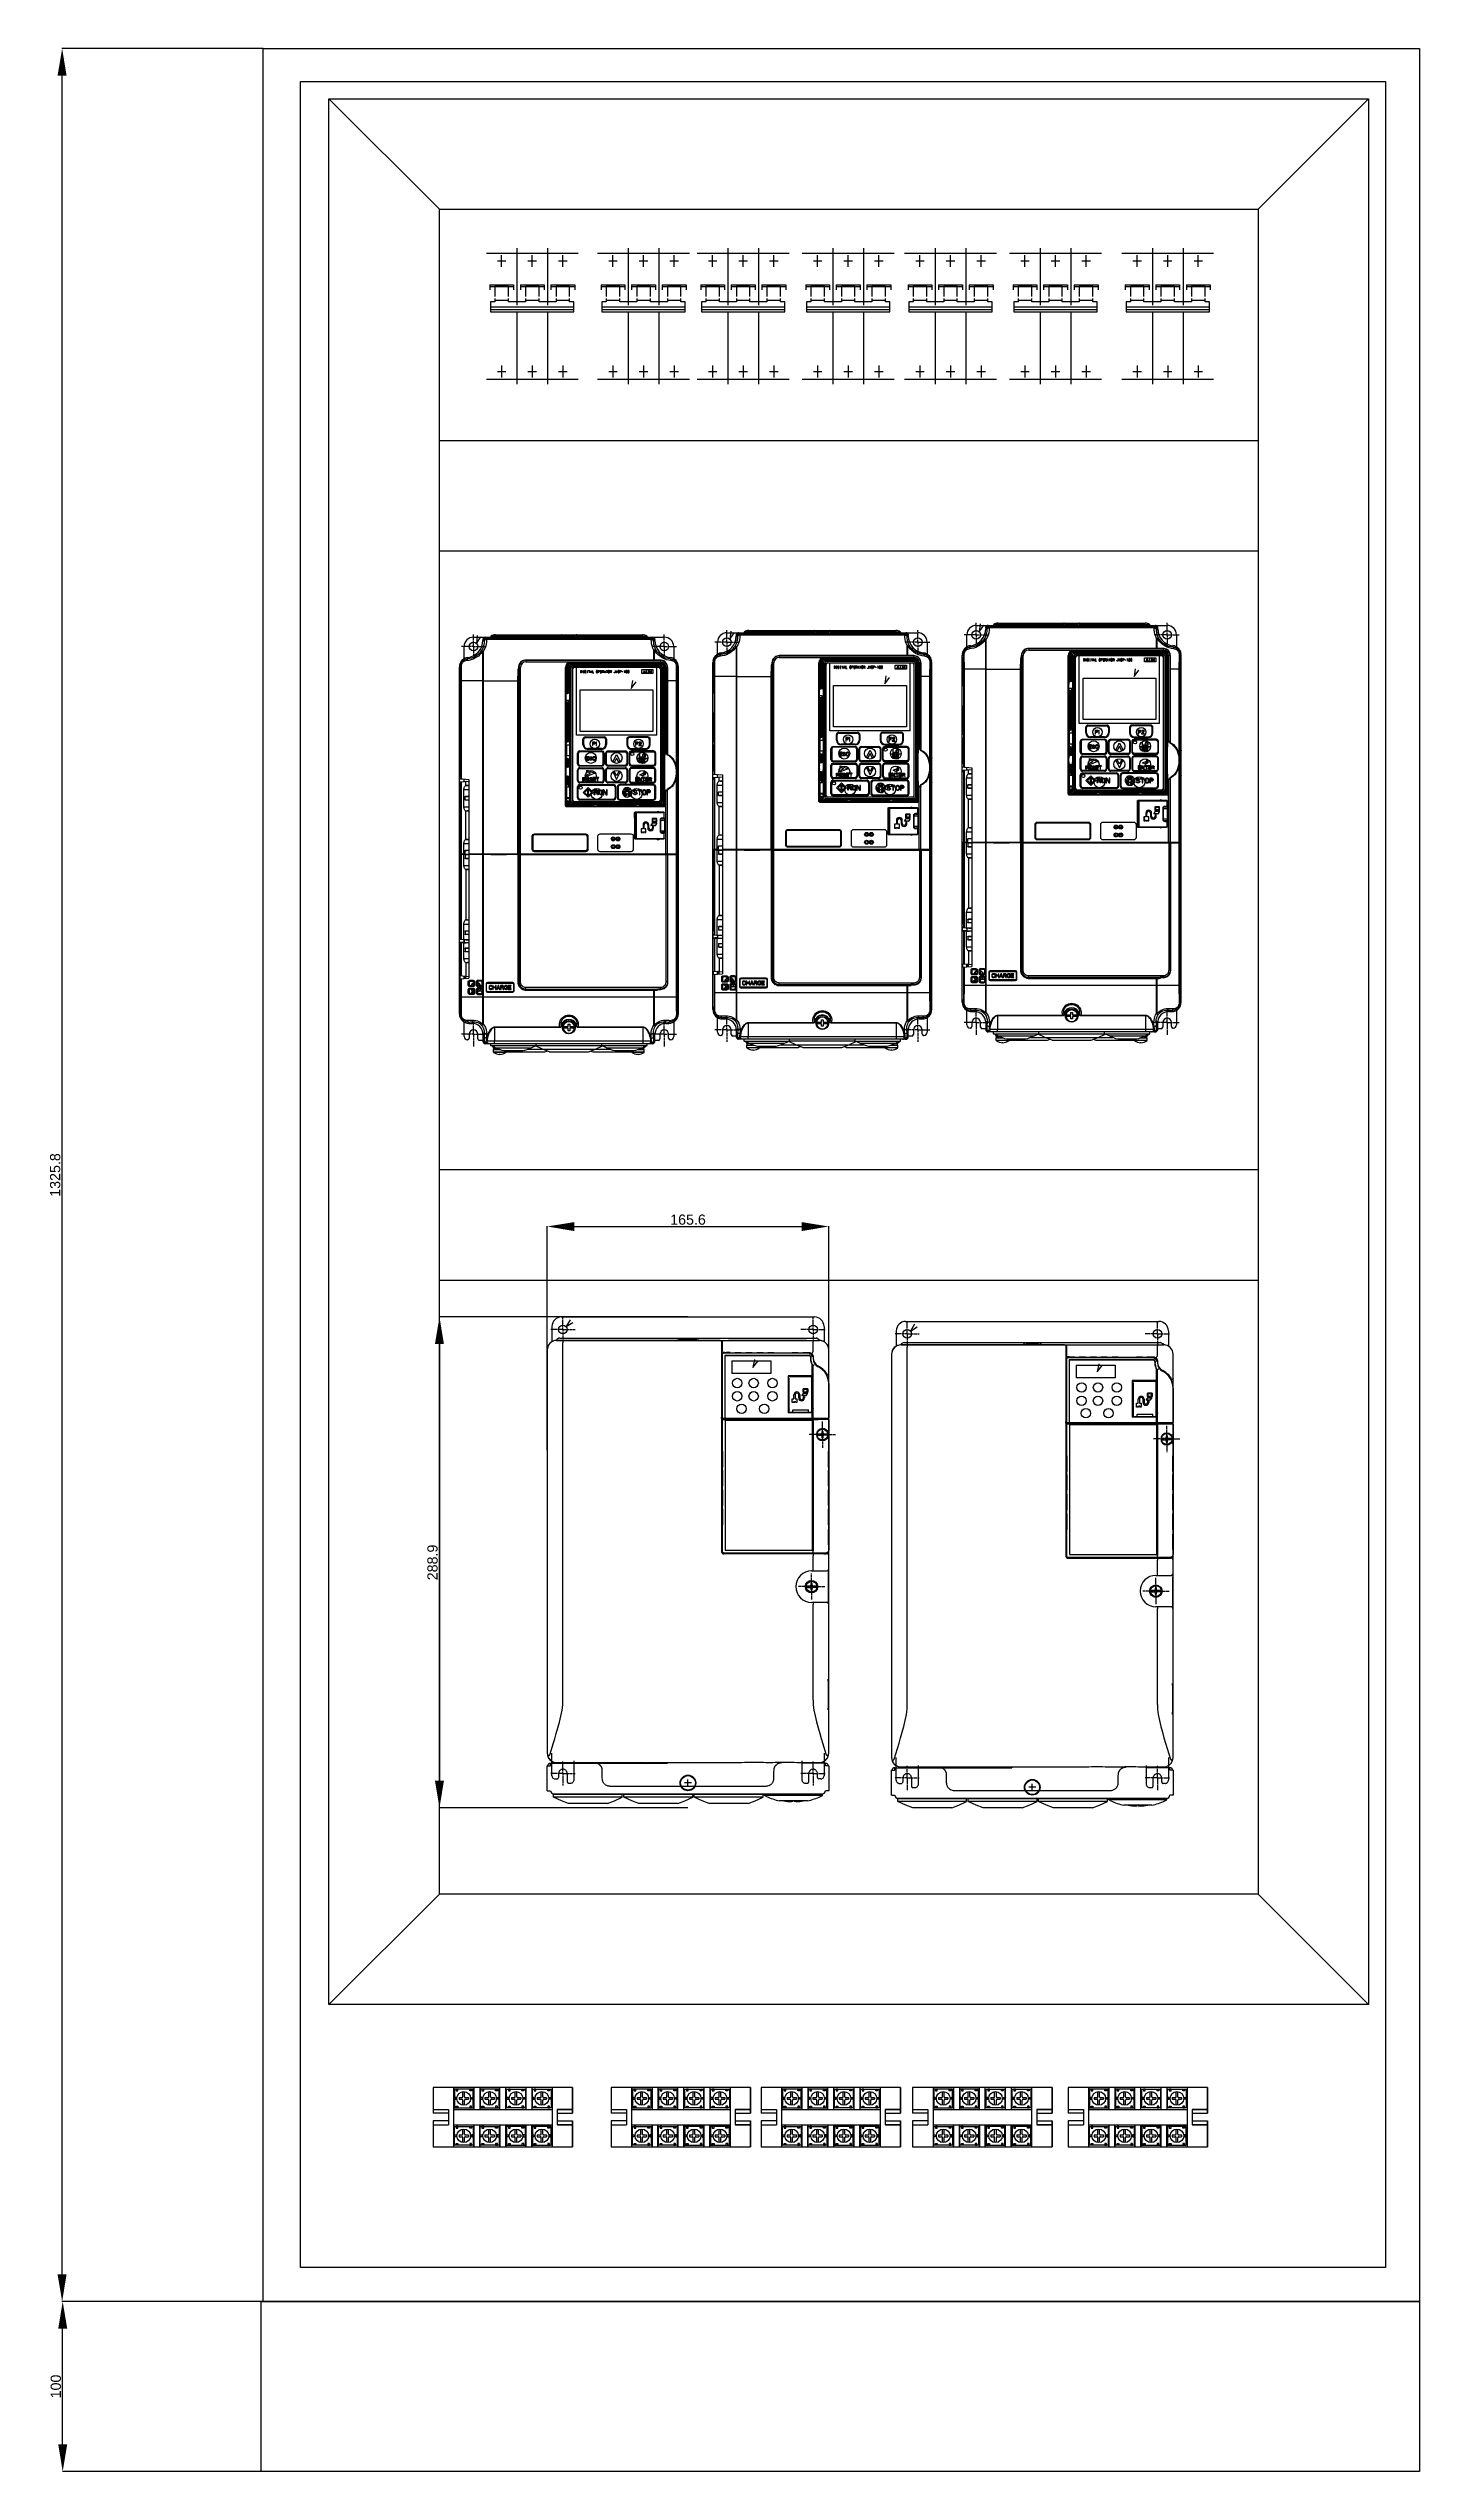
# Model space of a CAD drawing. Header units: inches. Extents: x 187 to 137830, y 99 to 66837.
# Drawn here: x 2592 to 3399, y 26724 to 28150 of the extents above; entities that cross this region are included whole.
import ezdxf

# ---------------------------------------------------------------- set-up
doc = ezdxf.new("R2010")
doc.units = ezdxf.units.IN
doc.header["$MEASUREMENT"] = 0
doc.linetypes.add('CENTER', pattern=[2, 1.25, -0.25, 0.25, -0.25])
doc.linetypes.add('HIDDEN', pattern=[0.375, 0.25, -0.125])
for name, color, linetype in [('ALL_CURVE', 7, 'Continuous'), ('ALL_FEATURES', 7, 'Continuous'), ('ALL_NOTE', 7, 'Continuous'), ('DEFAULT_1', 7, 'CENTER'), ('DEFAULT_2', 8, 'HIDDEN'), ('ONG', 170, 'Continuous')]:
    doc.layers.add(name, color=color, linetype=linetype)
doc.layers.add('NETCHINH', color=7, linetype='Continuous', lineweight=30)
doc.styles.get("Standard").update_dxf_attribs({"font": 'arial.ttf'})
doc.dimstyles.new('SC_STAND', dxfattribs={"dimtxt": 6, "dimasz": 16, "dimexe": 0.18, "dimexo": 0.0625, "dimgap": 1, "dimtad": 1, "dimtoh": 1, "dimdec": 1, "dimrnd": 0.01, "dimzin": 12, "dimdsep": 46, "dimtxsty": 'Standard', "dimcen": 0.09, "dimadec": 0, "dimazin": 0, "dimtfac": 1, "dimtdec": 1, "dimtmove": 2, "dimatfit": 3, "dimfxl": 1, "dimtolj": 1, "dimtzin": 12, "dimarcsym": 0})

msp = doc.modelspace()

# ---------------------------------------------------------------- blocks, each defined once
blk = doc.blocks.new('*D145')
at = {"layer": 'DEFPOINTS', "color": 0, "transparency": 16777216}
for p in [(2600.1, 28149.7), (2718.4, 28149.7), (2718.4, 26823.9)]:
    blk.add_point(p, dxfattribs=at)
at = {"layer": 'NETCHINH', "color": 0, "lineweight": -2, "transparency": 16777216}
for p, q in [((2718.3, 28149.7), (2599.9, 28149.7)), ((2600.1, 26839.9), (2600.1, 28133.7)), ((2718.3, 26823.9), (2599.9, 26823.9))]:
    blk.add_line(p, q, dxfattribs=at)
at = {"layer": 'NETCHINH', "color": 0, "transparency": 16777216}
for points in [[(2597.4, 28133.7), (2602.7, 28133.7), (2600.1, 28149.7)], [(2597.4, 26839.9), (2602.7, 26839.9), (2600.1, 26823.9)]]:
    blk.add_solid(points, dxfattribs=at)
at = {"layer": 'NETCHINH', "color": 0, "transparency": 16777216, "insert": (2596, 27486.8), "char_height": 6, "attachment_point": 5, "rotation": 90}
blk.add_mtext('\\A1;1325.8', dxfattribs=at)
blk = doc.blocks.new('*D146')
at = {"layer": 'DEFPOINTS', "color": 0, "transparency": 16777216}
for p in [(2600.4, 26823.9), (2718.4, 26823.9), (2717.2, 26723.9)]:
    blk.add_point(p, dxfattribs=at)
at = {"layer": 'NETCHINH', "color": 0, "lineweight": -2, "transparency": 16777216}
for p, q in [((2718.3, 26823.9), (2600.3, 26823.9)), ((2600.4, 26739.9), (2600.4, 26807.9)), ((2717.2, 26723.9), (2600.3, 26723.9))]:
    blk.add_line(p, q, dxfattribs=at)
at = {"layer": 'NETCHINH', "color": 0, "transparency": 16777216}
for points in [[(2597.8, 26807.9), (2603.1, 26807.9), (2600.4, 26823.9)], [(2597.8, 26739.9), (2603.1, 26739.9), (2600.4, 26723.9)]]:
    blk.add_solid(points, dxfattribs=at)
at = {"layer": 'NETCHINH', "color": 0, "transparency": 16777216, "insert": (2596.4, 26773.9), "char_height": 6, "attachment_point": 5, "rotation": 90}
blk.add_mtext('\\A1;100', dxfattribs=at)
blk = doc.blocks.new('*D141')
at = {"layer": 'DEFPOINTS', "color": 0, "transparency": 16777216}
for p in [(3051.1, 27456.5), (2885.5, 27324.8), (3051.1, 27324.8)]:
    blk.add_point(p, dxfattribs=at)
at = {"layer": 'ONG', "color": 0, "lineweight": -2, "transparency": 16777216}
for p, q in [((2885.5, 27324.9), (2885.5, 27456.7)), ((2901.5, 27456.5), (3035.1, 27456.5)), ((3051.1, 27324.9), (3051.1, 27456.7))]:
    blk.add_line(p, q, dxfattribs=at)
at = {"layer": 'ONG', "color": 0, "transparency": 16777216}
for points in [[(2901.5, 27459.1), (2901.5, 27453.8), (2885.5, 27456.5)], [(3035.1, 27459.1), (3035.1, 27453.8), (3051.1, 27456.5)]]:
    blk.add_solid(points, dxfattribs=at)
at = {"layer": 'ONG', "color": 0, "transparency": 16777216, "insert": (2968.3, 27460.5), "char_height": 6, "attachment_point": 5}
blk.add_mtext('\\A1;165.6', dxfattribs=at)
blk = doc.blocks.new('*D142')
at = {"layer": 'DEFPOINTS', "color": 0, "transparency": 16777216}
for p in [(2968.3, 27403.3), (2822.1, 27114.4), (2968.3, 27114.4)]:
    blk.add_point(p, dxfattribs=at)
at = {"layer": 'ONG', "color": 0, "lineweight": -2, "transparency": 16777216}
for p, q in [((2968.2, 27403.3), (2821.9, 27403.3)), ((2822.1, 27387.3), (2822.1, 27130.4)), ((2968.2, 27114.4), (2821.9, 27114.4))]:
    blk.add_line(p, q, dxfattribs=at)
at = {"layer": 'ONG', "color": 0, "transparency": 16777216}
for points in [[(2819.4, 27387.3), (2824.7, 27387.3), (2822.1, 27403.3)], [(2819.4, 27130.4), (2824.7, 27130.4), (2822.1, 27114.4)]]:
    blk.add_solid(points, dxfattribs=at)
at = {"layer": 'ONG', "color": 0, "transparency": 16777216, "insert": (2818, 27258.8), "char_height": 6, "attachment_point": 5, "rotation": 90}
blk.add_mtext('\\A1;288.9', dxfattribs=at)

# ---------------------------------------------------------------- dimensions: what is measured, and where the dimension line sits
at = {"layer": 'NETCHINH', "color": 1}
for base, p1, p2, picture, middle in [((2600.05, 28149.7), (2718.35, 26823.86), (2718.35, 28149.7), '*D145', (2595.99, 27486.78)), ((2600.43, 26823.86), (2717.25, 26723.86), (2718.35, 26823.86), '*D146', (2596.37, 26773.86))]:
    dim = msp.add_linear_dim(base=base, p1=p1, p2=p2, angle=90, dimstyle='SC_STAND', dxfattribs=at)
    dim.commit()
    dim.dimension.update_dxf_attribs({"geometry": picture, "text_midpoint": middle})
at = {"layer": 'ONG', "color": 1}
dim = msp.add_linear_dim(base=(3051.09, 27456.48), p1=(2885.49, 27324.84), p2=(3051.09, 27324.84), dimstyle='SC_STAND', dxfattribs=at)
dim.commit()
dim.dimension.update_dxf_attribs({"geometry": '*D141', "text_midpoint": (2968.29, 27460.55)})
dim = msp.add_linear_dim(base=(2822.08, 27114.4), p1=(2968.29, 27403.26), p2=(2968.29, 27114.4), angle=90, dimstyle='SC_STAND', dxfattribs=at)
dim.commit()
dim.dimension.update_dxf_attribs({"geometry": '*D142', "text_midpoint": (2818.02, 27258.83)})

# ---------------------------------------------------------------- linework, layer by layer
for p, q in [((2867.66, 28032.15), (2867.66, 28000.65)), ((2885.66, 28032.15), (2885.66, 28000.65)), ((2933.14, 28032.15), (2933.14, 28000.65)), ((2951.14, 28032.15), (2951.14, 28000.65)), ((2991.76, 28032.15), (2991.76, 28000.65)), ((3009.76, 28032.15), (3009.76, 28000.65)), ((3053.54, 28032.15), (3053.54, 28000.65)), ((3071.54, 28032.15), (3071.54, 28000.65)), ((3113.74, 28032.15), (3113.74, 28000.65)), ((3131.74, 28032.15), (3131.74, 28000.65)), ((3175.52, 28032.15), (3175.52, 28000.65)), ((3193.52, 28032.15), (3193.52, 28000.65)), ((3241.53, 28032.15), (3241.53, 28000.65)), ((3259.53, 28032.15), (3259.53, 28000.65)), ((2849.66, 28029.15), (2903.66, 28029.15)), ((2856.16, 28024.65), (2861.16, 28024.65)), ((2858.66, 28021.15), (2858.66, 28028.15)), ((2874.16, 28024.65), (2879.16, 28024.65)), ((2876.66, 28021.15), (2876.66, 28028.15)), ((2892.16, 28024.65), (2897.16, 28024.65)), ((2894.66, 28021.15), (2894.66, 28028.15)), ((2915.14, 28029.15), (2969.14, 28029.15)), ((2921.64, 28024.65), (2926.64, 28024.65)), ((2924.14, 28021.15), (2924.14, 28028.15)), ((2939.64, 28024.65), (2944.64, 28024.65)), ((2942.14, 28021.15), (2942.14, 28028.15)), ((2957.64, 28024.65), (2962.64, 28024.65)), ((2960.14, 28021.15), (2960.14, 28028.15)), ((2973.76, 28029.15), (3027.76, 28029.15)), ((2980.26, 28024.65), (2985.26, 28024.65)), ((2982.76, 28021.15), (2982.76, 28028.15)), ((2998.26, 28024.65), (3003.26, 28024.65)), ((3000.76, 28021.15), (3000.76, 28028.15)), ((3016.26, 28024.65), (3021.26, 28024.65)), ((3018.76, 28021.15), (3018.76, 28028.15)), ((3035.54, 28029.15), (3089.54, 28029.15)), ((3042.04, 28024.65), (3047.04, 28024.65)), ((3044.54, 28021.15), (3044.54, 28028.15)), ((3060.04, 28024.65), (3065.04, 28024.65)), ((3062.54, 28021.15), (3062.54, 28028.15)), ((3078.04, 28024.65), (3083.04, 28024.65)), ((3080.54, 28021.15), (3080.54, 28028.15)), ((3095.74, 28029.15), (3149.74, 28029.15)), ((3102.24, 28024.65), (3107.24, 28024.65)), ((3104.74, 28021.15), (3104.74, 28028.15)), ((3120.24, 28024.65), (3125.24, 28024.65)), ((3122.74, 28021.15), (3122.74, 28028.15)), ((3138.24, 28024.65), (3143.24, 28024.65)), ((3140.74, 28021.15), (3140.74, 28028.15)), ((3157.52, 28029.15), (3211.52, 28029.15)), ((3164.02, 28024.65), (3169.02, 28024.65)), ((3166.52, 28021.15), (3166.52, 28028.15)), ((3182.02, 28024.65), (3187.02, 28024.65)), ((3184.52, 28021.15), (3184.52, 28028.15)), ((3200.02, 28024.65), (3205.02, 28024.65)), ((3202.52, 28021.15), (3202.52, 28028.15)), ((3223.53, 28029.15), (3277.53, 28029.15)), ((3230.03, 28024.65), (3235.03, 28024.65)), ((3232.53, 28021.15), (3232.53, 28028.15)), ((3248.03, 28024.65), (3253.03, 28024.65)), ((3250.53, 28021.15), (3250.53, 28028.15)), ((3266.03, 28024.65), (3271.03, 28024.65)), ((3268.53, 28021.15), (3268.53, 28028.15)), ((2851.66, 28010.65), (2865.66, 28010.65)), ((2851.66, 28010.65), (2851.66, 28007.65)), ((2851.66, 28009.65), (2865.66, 28009.65)), ((2862.66, 28009.65), (2854.66, 28009.65)), ((2854.66, 28009.65), (2854.66, 28003.65)), ((2862.66, 28003.65), (2862.66, 28009.65)), ((2865.66, 28010.65), (2865.66, 28007.65)), ((2869.66, 28010.65), (2883.66, 28010.65)), ((2869.66, 28010.65), (2869.66, 28007.65)), ((2869.66, 28009.65), (2883.66, 28009.65)), ((2880.66, 28009.65), (2872.66, 28009.65)), ((2872.66, 28009.65), (2872.66, 28003.65)), ((2880.66, 28003.65), (2880.66, 28009.65)), ((2883.66, 28010.65), (2883.66, 28007.65)), ((2887.66, 28010.65), (2901.66, 28010.65)), ((2887.66, 28010.65), (2887.66, 28007.65)), ((2887.66, 28009.65), (2901.66, 28009.65)), ((2898.66, 28009.65), (2890.66, 28009.65)), ((2890.66, 28009.65), (2890.66, 28003.65)), ((2898.66, 28003.65), (2898.66, 28009.65)), ((2901.66, 28010.65), (2901.66, 28007.65)), ((2917.14, 28010.65), (2931.14, 28010.65)), ((2917.14, 28010.65), (2917.14, 28007.65)), ((2917.14, 28009.65), (2931.14, 28009.65)), ((2928.14, 28009.65), (2920.14, 28009.65)), ((2920.14, 28009.65), (2920.14, 28003.65)), ((2928.14, 28003.65), (2928.14, 28009.65)), ((2931.14, 28010.65), (2931.14, 28007.65)), ((2935.14, 28010.65), (2949.14, 28010.65)), ((2935.14, 28010.65), (2935.14, 28007.65)), ((2935.14, 28009.65), (2949.14, 28009.65)), ((2946.14, 28009.65), (2938.14, 28009.65)), ((2938.14, 28009.65), (2938.14, 28003.65)), ((2946.14, 28003.65), (2946.14, 28009.65)), ((2949.14, 28010.65), (2949.14, 28007.65)), ((2953.14, 28010.65), (2967.14, 28010.65)), ((2953.14, 28010.65), (2953.14, 28007.65)), ((2953.14, 28009.65), (2967.14, 28009.65)), ((2964.14, 28009.65), (2956.14, 28009.65)), ((2956.14, 28009.65), (2956.14, 28003.65)), ((2964.14, 28003.65), (2964.14, 28009.65)), ((2967.14, 28010.65), (2967.14, 28007.65)), ((2975.76, 28010.65), (2989.76, 28010.65)), ((2975.76, 28010.65), (2975.76, 28007.65)), ((2975.76, 28009.65), (2989.76, 28009.65)), ((2986.76, 28009.65), (2978.76, 28009.65)), ((2978.76, 28009.65), (2978.76, 28003.65)), ((2986.76, 28003.65), (2986.76, 28009.65)), ((2989.76, 28010.65), (2989.76, 28007.65)), ((2993.76, 28010.65), (3007.76, 28010.65)), ((2993.76, 28010.65), (2993.76, 28007.65)), ((2993.76, 28009.65), (3007.76, 28009.65)), ((3004.76, 28009.65), (2996.76, 28009.65)), ((2996.76, 28009.65), (2996.76, 28003.65)), ((3004.76, 28003.65), (3004.76, 28009.65)), ((3007.76, 28010.65), (3007.76, 28007.65)), ((3011.76, 28010.65), (3025.76, 28010.65)), ((3011.76, 28010.65), (3011.76, 28007.65)), ((3011.76, 28009.65), (3025.76, 28009.65)), ((3022.76, 28009.65), (3014.76, 28009.65)), ((3014.76, 28009.65), (3014.76, 28003.65)), ((3022.76, 28003.65), (3022.76, 28009.65)), ((3025.76, 28010.65), (3025.76, 28007.65)), ((3037.54, 28010.65), (3051.54, 28010.65)), ((3037.54, 28010.65), (3037.54, 28007.65)), ((3037.54, 28009.65), (3051.54, 28009.65)), ((3048.54, 28009.65), (3040.54, 28009.65)), ((3040.54, 28009.65), (3040.54, 28003.65)), ((3048.54, 28003.65), (3048.54, 28009.65)), ((3051.54, 28010.65), (3051.54, 28007.65)), ((3055.54, 28010.65), (3069.54, 28010.65)), ((3055.54, 28010.65), (3055.54, 28007.65)), ((3055.54, 28009.65), (3069.54, 28009.65)), ((3066.54, 28009.65), (3058.54, 28009.65)), ((3058.54, 28009.65), (3058.54, 28003.65)), ((3066.54, 28003.65), (3066.54, 28009.65)), ((3069.54, 28010.65), (3069.54, 28007.65)), ((3073.54, 28010.65), (3087.54, 28010.65)), ((3073.54, 28010.65), (3073.54, 28007.65)), ((3073.54, 28009.65), (3087.54, 28009.65)), ((3084.54, 28009.65), (3076.54, 28009.65)), ((3076.54, 28009.65), (3076.54, 28003.65)), ((3084.54, 28003.65), (3084.54, 28009.65)), ((3087.54, 28010.65), (3087.54, 28007.65)), ((3097.74, 28010.65), (3111.74, 28010.65)), ((3097.74, 28010.65), (3097.74, 28007.65)), ((3097.74, 28009.65), (3111.74, 28009.65)), ((3108.74, 28009.65), (3100.74, 28009.65)), ((3100.74, 28009.65), (3100.74, 28003.65)), ((3108.74, 28003.65), (3108.74, 28009.65)), ((3111.74, 28010.65), (3111.74, 28007.65)), ((3115.74, 28010.65), (3129.74, 28010.65)), ((3115.74, 28010.65), (3115.74, 28007.65)), ((3115.74, 28009.65), (3129.74, 28009.65)), ((3126.74, 28009.65), (3118.74, 28009.65)), ((3118.74, 28009.65), (3118.74, 28003.65)), ((3126.74, 28003.65), (3126.74, 28009.65)), ((3129.74, 28010.65), (3129.74, 28007.65)), ((3133.74, 28010.65), (3147.74, 28010.65)), ((3133.74, 28010.65), (3133.74, 28007.65)), ((3133.74, 28009.65), (3147.74, 28009.65)), ((3144.74, 28009.65), (3136.74, 28009.65)), ((3136.74, 28009.65), (3136.74, 28003.65)), ((3144.74, 28003.65), (3144.74, 28009.65)), ((3147.74, 28010.65), (3147.74, 28007.65)), ((3159.52, 28010.65), (3173.52, 28010.65)), ((3159.52, 28010.65), (3159.52, 28007.65)), ((3159.52, 28009.65), (3173.52, 28009.65)), ((3170.52, 28009.65), (3162.52, 28009.65)), ((3162.52, 28009.65), (3162.52, 28003.65)), ((3170.52, 28003.65), (3170.52, 28009.65)), ((3173.52, 28010.65), (3173.52, 28007.65)), ((3177.52, 28010.65), (3191.52, 28010.65)), ((3177.52, 28010.65), (3177.52, 28007.65)), ((3177.52, 28009.65), (3191.52, 28009.65)), ((3188.52, 28009.65), (3180.52, 28009.65)), ((3180.52, 28009.65), (3180.52, 28003.65)), ((3188.52, 28003.65), (3188.52, 28009.65)), ((3191.52, 28010.65), (3191.52, 28007.65)), ((3195.52, 28010.65), (3209.52, 28010.65)), ((3195.52, 28010.65), (3195.52, 28007.65)), ((3195.52, 28009.65), (3209.52, 28009.65)), ((3206.52, 28009.65), (3198.52, 28009.65)), ((3198.52, 28009.65), (3198.52, 28003.65)), ((3206.52, 28003.65), (3206.52, 28009.65)), ((3209.52, 28010.65), (3209.52, 28007.65)), ((3225.53, 28010.65), (3239.53, 28010.65)), ((3225.53, 28010.65), (3225.53, 28007.65)), ((3225.53, 28009.65), (3239.53, 28009.65)), ((3236.53, 28009.65), (3228.53, 28009.65)), ((3228.53, 28009.65), (3228.53, 28003.65)), ((3236.53, 28003.65), (3236.53, 28009.65)), ((3239.53, 28010.65), (3239.53, 28007.65)), ((3243.53, 28010.65), (3257.53, 28010.65)), ((3243.53, 28010.65), (3243.53, 28007.65)), ((3243.53, 28009.65), (3257.53, 28009.65)), ((3254.53, 28009.65), (3246.53, 28009.65)), ((3246.53, 28009.65), (3246.53, 28003.65)), ((3254.53, 28003.65), (3254.53, 28009.65)), ((3257.53, 28010.65), (3257.53, 28007.65)), ((3261.53, 28010.65), (3275.53, 28010.65)), ((3261.53, 28010.65), (3261.53, 28007.65)), ((3261.53, 28009.65), (3275.53, 28009.65)), ((3272.53, 28009.65), (3264.53, 28009.65)), ((3264.53, 28009.65), (3264.53, 28003.65)), ((3272.53, 28003.65), (3272.53, 28009.65)), ((3275.53, 28010.65), (3275.53, 28007.65)), ((2854.66, 28000.65), (2852.16, 28000.65)), ((2852.16, 28000.65), (2852.16, 27994.65)), ((2852.16, 27997.65), (2901.16, 27997.65)), ((2852.16, 27996.11), (2901.16, 27996.11)), ((2852.16, 27994.65), (2901.16, 27994.65)), ((2854.66, 28002.65), (2854.66, 28000.65)), ((2854.66, 28001.65), (2862.66, 28001.65)), ((2862.66, 28000.65), (2862.66, 28002.65)), ((2872.66, 28000.65), (2862.66, 28000.65)), ((2867.66, 28001.65), (2867.66, 27998.65)), ((2867.66, 27994.65), (2867.66, 27952.15)), ((2872.66, 28002.65), (2872.66, 28000.65)), ((2872.66, 28001.65), (2880.66, 28001.65)), ((2880.66, 28000.65), (2880.66, 28002.65)), ((2890.66, 28000.65), (2880.66, 28000.65)), ((2885.66, 28001.65), (2885.66, 27998.65)), ((2885.66, 27994.65), (2885.66, 27952.15)), ((2890.66, 28002.65), (2890.66, 28000.65)), ((2890.66, 28001.65), (2898.66, 28001.65)), ((2898.66, 28000.65), (2898.66, 28002.65)), ((2901.16, 28000.65), (2898.66, 28000.65)), ((2901.16, 27994.65), (2901.16, 28000.65)), ((2920.14, 28000.65), (2917.64, 28000.65)), ((2917.64, 28000.65), (2917.64, 27994.65)), ((2917.64, 27997.65), (2966.64, 27997.65)), ((2917.64, 27996.11), (2966.64, 27996.11)), ((2917.64, 27994.65), (2966.64, 27994.65)), ((2920.14, 28002.65), (2920.14, 28000.65)), ((2920.14, 28001.65), (2928.14, 28001.65)), ((2928.14, 28000.65), (2928.14, 28002.65)), ((2938.14, 28000.65), (2928.14, 28000.65)), ((2933.14, 28001.65), (2933.14, 27998.65)), ((2933.14, 27994.65), (2933.14, 27952.15)), ((2938.14, 28002.65), (2938.14, 28000.65)), ((2938.14, 28001.65), (2946.14, 28001.65)), ((2946.14, 28000.65), (2946.14, 28002.65)), ((2956.14, 28000.65), (2946.14, 28000.65)), ((2951.14, 28001.65), (2951.14, 27998.65)), ((2951.14, 27994.65), (2951.14, 27952.15)), ((2956.14, 28002.65), (2956.14, 28000.65)), ((2956.14, 28001.65), (2964.14, 28001.65)), ((2964.14, 28000.65), (2964.14, 28002.65)), ((2966.64, 28000.65), (2964.14, 28000.65)), ((2966.64, 27994.65), (2966.64, 28000.65)), ((2978.76, 28000.65), (2976.26, 28000.65)), ((2976.26, 28000.65), (2976.26, 27994.65)), ((2976.26, 27997.65), (3025.26, 27997.65)), ((2976.26, 27996.11), (3025.26, 27996.11)), ((2976.26, 27994.65), (3025.26, 27994.65)), ((2978.76, 28002.65), (2978.76, 28000.65)), ((2978.76, 28001.65), (2986.76, 28001.65)), ((2986.76, 28000.65), (2986.76, 28002.65)), ((2996.76, 28000.65), (2986.76, 28000.65)), ((2991.76, 28001.65), (2991.76, 27998.65)), ((2991.76, 27994.65), (2991.76, 27952.15)), ((2996.76, 28002.65), (2996.76, 28000.65)), ((2996.76, 28001.65), (3004.76, 28001.65)), ((3004.76, 28000.65), (3004.76, 28002.65)), ((3014.76, 28000.65), (3004.76, 28000.65)), ((3009.76, 28001.65), (3009.76, 27998.65)), ((3009.76, 27994.65), (3009.76, 27952.15)), ((3014.76, 28002.65), (3014.76, 28000.65)), ((3014.76, 28001.65), (3022.76, 28001.65)), ((3022.76, 28000.65), (3022.76, 28002.65)), ((3025.26, 28000.65), (3022.76, 28000.65)), ((3025.26, 27994.65), (3025.26, 28000.65)), ((3040.54, 28000.65), (3038.04, 28000.65)), ((3038.04, 28000.65), (3038.04, 27994.65)), ((3038.04, 27997.65), (3087.04, 27997.65)), ((3038.04, 27996.11), (3087.04, 27996.11)), ((3038.04, 27994.65), (3087.04, 27994.65)), ((3040.54, 28002.65), (3040.54, 28000.65)), ((3040.54, 28001.65), (3048.54, 28001.65)), ((3048.54, 28000.65), (3048.54, 28002.65)), ((3058.54, 28000.65), (3048.54, 28000.65)), ((3053.54, 28001.65), (3053.54, 27998.65)), ((3053.54, 27994.65), (3053.54, 27952.15)), ((3058.54, 28002.65), (3058.54, 28000.65)), ((3058.54, 28001.65), (3066.54, 28001.65)), ((3066.54, 28000.65), (3066.54, 28002.65)), ((3076.54, 28000.65), (3066.54, 28000.65)), ((3071.54, 28001.65), (3071.54, 27998.65)), ((3071.54, 27994.65), (3071.54, 27952.15)), ((3076.54, 28002.65), (3076.54, 28000.65)), ((3076.54, 28001.65), (3084.54, 28001.65)), ((3084.54, 28000.65), (3084.54, 28002.65)), ((3087.04, 28000.65), (3084.54, 28000.65)), ((3087.04, 27994.65), (3087.04, 28000.65)), ((3100.74, 28000.65), (3098.24, 28000.65)), ((3098.24, 28000.65), (3098.24, 27994.65)), ((3098.24, 27997.65), (3147.24, 27997.65)), ((3098.24, 27996.11), (3147.24, 27996.11)), ((3098.24, 27994.65), (3147.24, 27994.65)), ((3100.74, 28002.65), (3100.74, 28000.65)), ((3100.74, 28001.65), (3108.74, 28001.65)), ((3108.74, 28000.65), (3108.74, 28002.65)), ((3118.74, 28000.65), (3108.74, 28000.65)), ((3113.74, 28001.65), (3113.74, 27998.65)), ((3113.74, 27994.65), (3113.74, 27952.15)), ((3118.74, 28002.65), (3118.74, 28000.65)), ((3118.74, 28001.65), (3126.74, 28001.65)), ((3126.74, 28000.65), (3126.74, 28002.65)), ((3136.74, 28000.65), (3126.74, 28000.65)), ((3131.74, 28001.65), (3131.74, 27998.65)), ((3131.74, 27994.65), (3131.74, 27952.15)), ((3136.74, 28002.65), (3136.74, 28000.65)), ((3136.74, 28001.65), (3144.74, 28001.65)), ((3144.74, 28000.65), (3144.74, 28002.65)), ((3147.24, 28000.65), (3144.74, 28000.65)), ((3147.24, 27994.65), (3147.24, 28000.65)), ((3162.52, 28000.65), (3160.02, 28000.65)), ((3160.02, 28000.65), (3160.02, 27994.65)), ((3160.02, 27997.65), (3209.02, 27997.65)), ((3160.02, 27996.11), (3209.02, 27996.11)), ((3160.02, 27994.65), (3209.02, 27994.65)), ((3162.52, 28002.65), (3162.52, 28000.65)), ((3162.52, 28001.65), (3170.52, 28001.65)), ((3170.52, 28000.65), (3170.52, 28002.65)), ((3180.52, 28000.65), (3170.52, 28000.65)), ((3175.52, 28001.65), (3175.52, 27998.65)), ((3175.52, 27994.65), (3175.52, 27952.15)), ((3180.52, 28002.65), (3180.52, 28000.65)), ((3180.52, 28001.65), (3188.52, 28001.65)), ((3188.52, 28000.65), (3188.52, 28002.65)), ((3198.52, 28000.65), (3188.52, 28000.65)), ((3193.52, 28001.65), (3193.52, 27998.65)), ((3193.52, 27994.65), (3193.52, 27952.15)), ((3198.52, 28002.65), (3198.52, 28000.65)), ((3198.52, 28001.65), (3206.52, 28001.65)), ((3206.52, 28000.65), (3206.52, 28002.65)), ((3209.02, 28000.65), (3206.52, 28000.65)), ((3209.02, 27994.65), (3209.02, 28000.65)), ((3228.53, 28000.65), (3226.03, 28000.65)), ((3226.03, 28000.65), (3226.03, 27994.65)), ((3226.03, 27997.65), (3275.03, 27997.65)), ((3226.03, 27996.11), (3275.03, 27996.11)), ((3226.03, 27994.65), (3275.03, 27994.65)), ((3228.53, 28002.65), (3228.53, 28000.65)), ((3228.53, 28001.65), (3236.53, 28001.65)), ((3236.53, 28000.65), (3236.53, 28002.65)), ((3246.53, 28000.65), (3236.53, 28000.65)), ((3241.53, 28001.65), (3241.53, 27998.65)), ((3241.53, 27994.65), (3241.53, 27952.15)), ((3246.53, 28002.65), (3246.53, 28000.65)), ((3246.53, 28001.65), (3254.53, 28001.65)), ((3254.53, 28000.65), (3254.53, 28002.65)), ((3264.53, 28000.65), (3254.53, 28000.65)), ((3259.53, 28001.65), (3259.53, 27998.65)), ((3259.53, 27994.65), (3259.53, 27952.15)), ((3264.53, 28002.65), (3264.53, 28000.65)), ((3264.53, 28001.65), (3272.53, 28001.65)), ((3272.53, 28000.65), (3272.53, 28002.65)), ((3275.03, 28000.65), (3272.53, 28000.65)), ((3275.03, 27994.65), (3275.03, 28000.65)), ((2858.66, 27963.15), (2858.66, 27956.15)), ((2876.66, 27963.15), (2876.66, 27956.15)), ((2894.66, 27963.15), (2894.66, 27956.15)), ((2924.14, 27963.15), (2924.14, 27956.15)), ((2942.14, 27963.15), (2942.14, 27956.15)), ((2960.14, 27963.15), (2960.14, 27956.15)), ((2982.76, 27963.15), (2982.76, 27956.15)), ((3000.76, 27963.15), (3000.76, 27956.15)), ((3018.76, 27963.15), (3018.76, 27956.15)), ((3044.54, 27963.15), (3044.54, 27956.15)), ((3062.54, 27963.15), (3062.54, 27956.15)), ((3080.54, 27963.15), (3080.54, 27956.15)), ((3104.74, 27963.15), (3104.74, 27956.15)), ((3122.74, 27963.15), (3122.74, 27956.15)), ((3140.74, 27963.15), (3140.74, 27956.15)), ((3166.52, 27963.15), (3166.52, 27956.15)), ((3184.52, 27963.15), (3184.52, 27956.15)), ((3202.52, 27963.15), (3202.52, 27956.15)), ((3232.53, 27963.15), (3232.53, 27956.15)), ((3250.53, 27963.15), (3250.53, 27956.15)), ((3268.53, 27963.15), (3268.53, 27956.15)), ((2849.66, 27955.15), (2903.66, 27955.15)), ((2856.16, 27959.65), (2861.16, 27959.65)), ((2874.16, 27959.65), (2879.16, 27959.65)), ((2892.16, 27959.65), (2897.16, 27959.65)), ((2915.14, 27955.15), (2969.14, 27955.15)), ((2921.64, 27959.65), (2926.64, 27959.65)), ((2939.64, 27959.65), (2944.64, 27959.65)), ((2957.64, 27959.65), (2962.64, 27959.65)), ((2973.76, 27955.15), (3027.76, 27955.15)), ((2980.26, 27959.65), (2985.26, 27959.65)), ((2998.26, 27959.65), (3003.26, 27959.65)), ((3016.26, 27959.65), (3021.26, 27959.65)), ((3035.54, 27955.15), (3089.54, 27955.15)), ((3042.04, 27959.65), (3047.04, 27959.65)), ((3060.04, 27959.65), (3065.04, 27959.65)), ((3078.04, 27959.65), (3083.04, 27959.65)), ((3095.74, 27955.15), (3149.74, 27955.15)), ((3102.24, 27959.65), (3107.24, 27959.65)), ((3120.24, 27959.65), (3125.24, 27959.65)), ((3138.24, 27959.65), (3143.24, 27959.65)), ((3157.52, 27955.15), (3211.52, 27955.15)), ((3164.02, 27959.65), (3169.02, 27959.65)), ((3182.02, 27959.65), (3187.02, 27959.65)), ((3200.02, 27959.65), (3205.02, 27959.65)), ((3223.53, 27955.15), (3277.53, 27955.15)), ((3230.03, 27959.65), (3235.03, 27959.65)), ((3248.03, 27959.65), (3253.03, 27959.65)), ((3266.03, 27959.65), (3271.03, 27959.65)), ((2833.61, 26943.91), (2835.36, 26943.91)), ((2833.61, 26942.91), (2835.36, 26942.91)), ((2835.86, 26944.41), (2835.86, 26947.41)), ((2835.86, 26939.41), (2835.86, 26942.41)), ((2836.86, 26944.41), (2836.86, 26947.41)), ((2836.86, 26939.44), (2836.86, 26942.41)), ((2837.36, 26943.91), (2839.12, 26943.91)), ((2837.36, 26942.91), (2839.12, 26942.91)), ((2848.86, 26943.91), (2850.61, 26943.91)), ((2848.86, 26942.91), (2850.61, 26942.91)), ((2851.11, 26944.41), (2851.11, 26947.41)), ((2851.11, 26939.41), (2851.11, 26942.41)), ((2852.11, 26944.41), (2852.11, 26947.41)), ((2852.11, 26939.44), (2852.11, 26942.41)), ((2852.61, 26943.91), (2854.37, 26943.91)), ((2852.61, 26942.91), (2854.37, 26942.91)), ((2864.36, 26943.91), (2866.11, 26943.91)), ((2864.36, 26942.91), (2866.11, 26942.91)), ((2866.61, 26944.41), (2866.61, 26947.41)), ((2866.61, 26939.41), (2866.61, 26942.41)), ((2867.61, 26944.41), (2867.61, 26947.41)), ((2867.61, 26939.44), (2867.61, 26942.41)), ((2868.11, 26943.91), (2869.87, 26943.91)), ((2868.11, 26942.91), (2869.87, 26942.91)), ((2879.61, 26943.91), (2881.36, 26943.91)), ((2879.61, 26942.91), (2881.36, 26942.91)), ((2881.86, 26944.41), (2881.86, 26947.41)), ((2881.86, 26939.41), (2881.86, 26942.41)), ((2882.86, 26944.41), (2882.86, 26947.41)), ((2882.86, 26939.44), (2882.86, 26942.41)), ((2883.36, 26943.91), (2885.12, 26943.91)), ((2883.36, 26942.91), (2885.12, 26942.91)), ((2938.37, 26943.91), (2940.12, 26943.91)), ((2938.37, 26942.91), (2940.12, 26942.91)), ((2940.62, 26944.41), (2940.62, 26947.41)), ((2940.62, 26939.41), (2940.62, 26942.41)), ((2941.62, 26944.41), (2941.62, 26947.41)), ((2941.62, 26939.44), (2941.62, 26942.41)), ((2942.12, 26943.91), (2943.88, 26943.91)), ((2942.12, 26942.91), (2943.88, 26942.91)), ((2953.62, 26943.91), (2955.37, 26943.91)), ((2953.62, 26942.91), (2955.37, 26942.91)), ((2955.87, 26944.41), (2955.87, 26947.41)), ((2955.87, 26939.41), (2955.87, 26942.41)), ((2956.87, 26944.41), (2956.87, 26947.41)), ((2956.87, 26939.44), (2956.87, 26942.41)), ((2957.37, 26943.91), (2959.13, 26943.91)), ((2957.37, 26942.91), (2959.13, 26942.91)), ((2969.12, 26943.91), (2970.87, 26943.91)), ((2969.12, 26942.91), (2970.87, 26942.91)), ((2971.37, 26944.41), (2971.37, 26947.41)), ((2971.37, 26939.41), (2971.37, 26942.41)), ((2972.37, 26944.41), (2972.37, 26947.41)), ((2972.37, 26939.44), (2972.37, 26942.41)), ((2972.87, 26943.91), (2974.63, 26943.91)), ((2972.87, 26942.91), (2974.63, 26942.91)), ((2984.37, 26943.91), (2986.12, 26943.91)), ((2984.37, 26942.91), (2986.12, 26942.91)), ((2986.62, 26944.41), (2986.62, 26947.41)), ((2986.62, 26939.41), (2986.62, 26942.41)), ((2987.62, 26944.41), (2987.62, 26947.41)), ((2987.62, 26939.44), (2987.62, 26942.41)), ((2988.12, 26943.91), (2989.88, 26943.91)), ((2988.12, 26942.91), (2989.88, 26942.91)), ((3026.56, 26943.91), (3028.31, 26943.91)), ((3026.56, 26942.91), (3028.31, 26942.91)), ((3028.81, 26944.41), (3028.81, 26947.41)), ((3028.81, 26939.41), (3028.81, 26942.41)), ((3029.81, 26944.41), (3029.81, 26947.41)), ((3029.81, 26939.44), (3029.81, 26942.41)), ((3030.31, 26943.91), (3032.06, 26943.91)), ((3030.31, 26942.91), (3032.06, 26942.91)), ((3041.81, 26943.91), (3043.56, 26943.91)), ((3041.81, 26942.91), (3043.56, 26942.91)), ((3044.06, 26944.41), (3044.06, 26947.41)), ((3044.06, 26939.41), (3044.06, 26942.41)), ((3045.06, 26944.41), (3045.06, 26947.41)), ((3045.06, 26939.44), (3045.06, 26942.41)), ((3045.56, 26943.91), (3047.31, 26943.91)), ((3045.56, 26942.91), (3047.31, 26942.91)), ((3057.31, 26943.91), (3059.06, 26943.91)), ((3057.31, 26942.91), (3059.06, 26942.91)), ((3059.56, 26944.41), (3059.56, 26947.41)), ((3059.56, 26939.41), (3059.56, 26942.41)), ((3060.56, 26944.41), (3060.56, 26947.41)), ((3060.56, 26939.44), (3060.56, 26942.41)), ((3061.06, 26943.91), (3062.81, 26943.91)), ((3061.06, 26942.91), (3062.81, 26942.91)), ((3072.56, 26943.91), (3074.31, 26943.91)), ((3072.56, 26942.91), (3074.31, 26942.91)), ((3074.81, 26944.41), (3074.81, 26947.41)), ((3074.81, 26939.41), (3074.81, 26942.41)), ((3075.81, 26944.41), (3075.81, 26947.41)), ((3075.81, 26939.44), (3075.81, 26942.41)), ((3076.31, 26943.91), (3078.06, 26943.91)), ((3076.31, 26942.91), (3078.06, 26942.91)), ((3115.7, 26943.91), (3117.45, 26943.91)), ((3115.7, 26942.91), (3117.45, 26942.91)), ((3117.95, 26944.41), (3117.95, 26947.41)), ((3117.95, 26939.41), (3117.95, 26942.41)), ((3118.95, 26944.41), (3118.95, 26947.41)), ((3118.95, 26939.44), (3118.95, 26942.41)), ((3119.45, 26943.91), (3121.2, 26943.91)), ((3119.45, 26942.91), (3121.2, 26942.91)), ((3130.95, 26943.91), (3132.7, 26943.91)), ((3130.95, 26942.91), (3132.7, 26942.91)), ((3133.2, 26944.41), (3133.2, 26947.41)), ((3133.2, 26939.41), (3133.2, 26942.41)), ((3134.2, 26944.41), (3134.2, 26947.41)), ((3134.2, 26939.44), (3134.2, 26942.41)), ((3134.7, 26943.91), (3136.45, 26943.91)), ((3134.7, 26942.91), (3136.45, 26942.91)), ((3146.45, 26943.91), (3148.2, 26943.91)), ((3146.45, 26942.91), (3148.2, 26942.91)), ((3148.7, 26944.41), (3148.7, 26947.41)), ((3148.7, 26939.41), (3148.7, 26942.41)), ((3149.7, 26944.41), (3149.7, 26947.41)), ((3149.7, 26939.44), (3149.7, 26942.41)), ((3150.2, 26943.91), (3151.95, 26943.91)), ((3150.2, 26942.91), (3151.95, 26942.91)), ((3161.7, 26943.91), (3163.45, 26943.91)), ((3161.7, 26942.91), (3163.45, 26942.91)), ((3163.95, 26944.41), (3163.95, 26947.41)), ((3163.95, 26939.41), (3163.95, 26942.41)), ((3164.95, 26944.41), (3164.95, 26947.41)), ((3164.95, 26939.44), (3164.95, 26942.41)), ((3165.45, 26943.91), (3167.2, 26943.91)), ((3165.45, 26942.91), (3167.2, 26942.91)), ((3207.22, 26943.91), (3208.97, 26943.91)), ((3207.22, 26942.91), (3208.97, 26942.91)), ((3209.47, 26944.41), (3209.47, 26947.41)), ((3209.47, 26939.41), (3209.47, 26942.41)), ((3210.47, 26944.41), (3210.47, 26947.41)), ((3210.47, 26939.44), (3210.47, 26942.41)), ((3210.97, 26943.91), (3212.72, 26943.91)), ((3210.97, 26942.91), (3212.72, 26942.91)), ((3222.47, 26943.91), (3224.22, 26943.91)), ((3222.47, 26942.91), (3224.22, 26942.91)), ((3224.72, 26944.41), (3224.72, 26947.41)), ((3224.72, 26939.41), (3224.72, 26942.41)), ((3225.72, 26944.41), (3225.72, 26947.41)), ((3225.72, 26939.44), (3225.72, 26942.41)), ((3226.22, 26943.91), (3227.97, 26943.91)), ((3226.22, 26942.91), (3227.97, 26942.91)), ((3237.97, 26943.91), (3239.72, 26943.91)), ((3237.97, 26942.91), (3239.72, 26942.91)), ((3240.22, 26944.41), (3240.22, 26947.41)), ((3240.22, 26939.41), (3240.22, 26942.41)), ((3241.22, 26944.41), (3241.22, 26947.41)), ((3241.22, 26939.44), (3241.22, 26942.41)), ((3241.72, 26943.91), (3243.47, 26943.91)), ((3241.72, 26942.91), (3243.47, 26942.91)), ((3253.22, 26943.91), (3254.97, 26943.91)), ((3253.22, 26942.91), (3254.97, 26942.91)), ((3255.47, 26944.41), (3255.47, 26947.41)), ((3255.47, 26939.41), (3255.47, 26942.41)), ((3256.47, 26944.41), (3256.47, 26947.41)), ((3256.47, 26939.44), (3256.47, 26942.41)), ((3256.97, 26943.91), (3258.72, 26943.91)), ((3256.97, 26942.91), (3258.72, 26942.91)), ((2833.61, 26921.91), (2835.36, 26921.91)), ((2833.61, 26920.91), (2835.36, 26920.91)), ((2835.86, 26922.41), (2835.86, 26925.41)), ((2835.86, 26917.41), (2835.86, 26920.41)), ((2836.86, 26922.41), (2836.86, 26925.41)), ((2836.86, 26917.44), (2836.86, 26920.41)), ((2837.36, 26921.91), (2839.12, 26921.91)), ((2837.36, 26920.91), (2839.12, 26920.91)), ((2848.86, 26921.91), (2850.61, 26921.91)), ((2848.86, 26920.91), (2850.61, 26920.91)), ((2851.11, 26922.41), (2851.11, 26925.38)), ((2851.11, 26917.41), (2851.11, 26920.41)), ((2852.11, 26922.41), (2852.11, 26925.38)), ((2852.11, 26917.44), (2852.11, 26920.41)), ((2852.61, 26921.91), (2854.37, 26921.91)), ((2852.61, 26920.91), (2854.37, 26920.91)), ((2864.36, 26921.91), (2866.11, 26921.91)), ((2864.36, 26920.91), (2866.11, 26920.91)), ((2866.61, 26922.41), (2866.61, 26925.41)), ((2866.61, 26917.41), (2866.61, 26920.41)), ((2867.61, 26922.41), (2867.61, 26925.41)), ((2867.61, 26917.44), (2867.61, 26920.41)), ((2868.11, 26921.91), (2869.87, 26921.91)), ((2868.11, 26920.91), (2869.87, 26920.91)), ((2879.61, 26921.91), (2881.36, 26921.91)), ((2879.61, 26920.91), (2881.36, 26920.91)), ((2881.86, 26922.41), (2881.86, 26925.41)), ((2881.86, 26917.41), (2881.86, 26920.41)), ((2882.86, 26922.41), (2882.86, 26925.41)), ((2882.86, 26917.44), (2882.86, 26920.41)), ((2883.36, 26921.91), (2885.12, 26921.91)), ((2883.36, 26920.91), (2885.12, 26920.91)), ((2938.37, 26921.91), (2940.12, 26921.91)), ((2938.37, 26920.91), (2940.12, 26920.91)), ((2940.62, 26922.41), (2940.62, 26925.41)), ((2940.62, 26917.41), (2940.62, 26920.41)), ((2941.62, 26922.41), (2941.62, 26925.41)), ((2941.62, 26917.44), (2941.62, 26920.41)), ((2942.12, 26921.91), (2943.88, 26921.91)), ((2942.12, 26920.91), (2943.88, 26920.91)), ((2953.62, 26921.91), (2955.37, 26921.91)), ((2953.62, 26920.91), (2955.37, 26920.91)), ((2955.87, 26922.41), (2955.87, 26925.38)), ((2955.87, 26917.41), (2955.87, 26920.41)), ((2956.87, 26922.41), (2956.87, 26925.38)), ((2956.87, 26917.44), (2956.87, 26920.41)), ((2957.37, 26921.91), (2959.13, 26921.91)), ((2957.37, 26920.91), (2959.13, 26920.91)), ((2969.12, 26921.91), (2970.87, 26921.91)), ((2969.12, 26920.91), (2970.87, 26920.91)), ((2971.37, 26922.41), (2971.37, 26925.41)), ((2971.37, 26917.41), (2971.37, 26920.41)), ((2972.37, 26922.41), (2972.37, 26925.41)), ((2972.37, 26917.44), (2972.37, 26920.41)), ((2972.87, 26921.91), (2974.63, 26921.91)), ((2972.87, 26920.91), (2974.63, 26920.91)), ((2984.37, 26921.91), (2986.12, 26921.91)), ((2984.37, 26920.91), (2986.12, 26920.91)), ((2986.62, 26922.41), (2986.62, 26925.41)), ((2986.62, 26917.41), (2986.62, 26920.41)), ((2987.62, 26922.41), (2987.62, 26925.41)), ((2987.62, 26917.44), (2987.62, 26920.41)), ((2988.12, 26921.91), (2989.88, 26921.91)), ((2988.12, 26920.91), (2989.88, 26920.91)), ((3026.56, 26921.91), (3028.31, 26921.91)), ((3026.56, 26920.91), (3028.31, 26920.91)), ((3028.81, 26922.41), (3028.81, 26925.41)), ((3028.81, 26917.41), (3028.81, 26920.41)), ((3029.81, 26922.41), (3029.81, 26925.41)), ((3029.81, 26917.44), (3029.81, 26920.41)), ((3030.31, 26921.91), (3032.06, 26921.91)), ((3030.31, 26920.91), (3032.06, 26920.91)), ((3041.81, 26921.91), (3043.56, 26921.91)), ((3041.81, 26920.91), (3043.56, 26920.91)), ((3044.06, 26922.41), (3044.06, 26925.38)), ((3044.06, 26917.41), (3044.06, 26920.41)), ((3045.06, 26922.41), (3045.06, 26925.38)), ((3045.06, 26917.44), (3045.06, 26920.41)), ((3045.56, 26921.91), (3047.31, 26921.91)), ((3045.56, 26920.91), (3047.31, 26920.91)), ((3057.31, 26921.91), (3059.06, 26921.91)), ((3057.31, 26920.91), (3059.06, 26920.91)), ((3059.56, 26922.41), (3059.56, 26925.41)), ((3059.56, 26917.41), (3059.56, 26920.41)), ((3060.56, 26922.41), (3060.56, 26925.41)), ((3060.56, 26917.44), (3060.56, 26920.41)), ((3061.06, 26921.91), (3062.81, 26921.91)), ((3061.06, 26920.91), (3062.81, 26920.91)), ((3072.56, 26921.91), (3074.31, 26921.91)), ((3072.56, 26920.91), (3074.31, 26920.91)), ((3074.81, 26922.41), (3074.81, 26925.41)), ((3074.81, 26917.41), (3074.81, 26920.41)), ((3075.81, 26922.41), (3075.81, 26925.41)), ((3075.81, 26917.44), (3075.81, 26920.41)), ((3076.31, 26921.91), (3078.06, 26921.91)), ((3076.31, 26920.91), (3078.06, 26920.91)), ((3115.7, 26921.91), (3117.45, 26921.91)), ((3115.7, 26920.91), (3117.45, 26920.91)), ((3117.95, 26922.41), (3117.95, 26925.41)), ((3117.95, 26917.41), (3117.95, 26920.41)), ((3118.95, 26922.41), (3118.95, 26925.41)), ((3118.95, 26917.44), (3118.95, 26920.41)), ((3119.45, 26921.91), (3121.2, 26921.91)), ((3119.45, 26920.91), (3121.2, 26920.91)), ((3130.95, 26921.91), (3132.7, 26921.91)), ((3130.95, 26920.91), (3132.7, 26920.91)), ((3133.2, 26922.41), (3133.2, 26925.38)), ((3133.2, 26917.41), (3133.2, 26920.41)), ((3134.2, 26922.41), (3134.2, 26925.38)), ((3134.2, 26917.44), (3134.2, 26920.41)), ((3134.7, 26921.91), (3136.45, 26921.91)), ((3134.7, 26920.91), (3136.45, 26920.91)), ((3146.45, 26921.91), (3148.2, 26921.91)), ((3146.45, 26920.91), (3148.2, 26920.91)), ((3148.7, 26922.41), (3148.7, 26925.41)), ((3148.7, 26917.41), (3148.7, 26920.41)), ((3149.7, 26922.41), (3149.7, 26925.41)), ((3149.7, 26917.44), (3149.7, 26920.41)), ((3150.2, 26921.91), (3151.95, 26921.91)), ((3150.2, 26920.91), (3151.95, 26920.91)), ((3161.7, 26921.91), (3163.45, 26921.91)), ((3161.7, 26920.91), (3163.45, 26920.91)), ((3163.95, 26922.41), (3163.95, 26925.41)), ((3163.95, 26917.41), (3163.95, 26920.41)), ((3164.95, 26922.41), (3164.95, 26925.41)), ((3164.95, 26917.44), (3164.95, 26920.41)), ((3165.45, 26921.91), (3167.2, 26921.91)), ((3165.45, 26920.91), (3167.2, 26920.91)), ((3207.22, 26921.91), (3208.97, 26921.91)), ((3207.22, 26920.91), (3208.97, 26920.91)), ((3209.47, 26922.41), (3209.47, 26925.41)), ((3209.47, 26917.41), (3209.47, 26920.41)), ((3210.47, 26922.41), (3210.47, 26925.41)), ((3210.47, 26917.44), (3210.47, 26920.41)), ((3210.97, 26921.91), (3212.72, 26921.91)), ((3210.97, 26920.91), (3212.72, 26920.91)), ((3222.47, 26921.91), (3224.22, 26921.91)), ((3222.47, 26920.91), (3224.22, 26920.91)), ((3224.72, 26922.41), (3224.72, 26925.38)), ((3224.72, 26917.41), (3224.72, 26920.41)), ((3225.72, 26922.41), (3225.72, 26925.38)), ((3225.72, 26917.44), (3225.72, 26920.41)), ((3226.22, 26921.91), (3227.97, 26921.91)), ((3226.22, 26920.91), (3227.97, 26920.91)), ((3237.97, 26921.91), (3239.72, 26921.91)), ((3237.97, 26920.91), (3239.72, 26920.91)), ((3240.22, 26922.41), (3240.22, 26925.41)), ((3240.22, 26917.41), (3240.22, 26920.41)), ((3241.22, 26922.41), (3241.22, 26925.41)), ((3241.22, 26917.44), (3241.22, 26920.41)), ((3241.72, 26921.91), (3243.47, 26921.91)), ((3241.72, 26920.91), (3243.47, 26920.91)), ((3253.22, 26921.91), (3254.97, 26921.91)), ((3253.22, 26920.91), (3254.97, 26920.91)), ((3255.47, 26922.41), (3255.47, 26925.41)), ((3255.47, 26917.41), (3255.47, 26920.41)), ((3256.47, 26922.41), (3256.47, 26925.41)), ((3256.47, 26917.44), (3256.47, 26920.41)), ((3256.97, 26921.91), (3258.72, 26921.91)), ((3256.97, 26920.91), (3258.72, 26920.91))]:
    msp.add_line(p, q)
at = {"color": 7, "linetype": 'Continuous'}
for p, q in [((2854.99, 27803.28), (2854.99, 27804.66)), ((2854.99, 27804.66), (2941.47, 27804.66)), ((2893.28, 27804.05), (2893.5, 27804.43)), ((2893.55, 27803.61), (2893.9, 27804.21)), ((2893.9, 27804.66), (2893.9, 27804.21)), ((2893.9, 27804.21), (2902.57, 27804.21)), ((2902.57, 27804.66), (2902.57, 27804.21)), ((2902.57, 27804.21), (2902.91, 27803.61)), ((2902.96, 27804.43), (2903.18, 27804.05)), ((2941.47, 27803.28), (2941.47, 27804.66)), ((2991.2, 27805.88), (3103.44, 27805.88)), ((2996.72, 27804.5), (2996.72, 27803.97)), ((2996.75, 27804.48), (2996.75, 27803.97)), ((2996.75, 27804.48), (2997.25, 27803.97)), ((2997.25, 27803.97), (2996.75, 27803.97)), ((2998.12, 27805.86), (2998.63, 27805.35)), ((2998.12, 27805.86), (3096.52, 27805.86)), ((2998.86, 27804.48), (2998.86, 27805.12)), ((3095.79, 27805.12), (2998.86, 27805.12)), ((3095.79, 27804.48), (2998.86, 27804.48)), ((3001.33, 27806.21), (3001.32, 27805.88)), ((3042.64, 27806.21), (3001.33, 27806.21)), ((3042.42, 27806.43), (3001.45, 27806.43)), ((3004.08, 27805.88), (3004.08, 27807.26)), ((3004.08, 27807.26), (3090.56, 27807.26)), ((3042.11, 27806.21), (3041.93, 27805.88)), ((3042.37, 27806.65), (3042.59, 27807.03)), ((3042.64, 27806.21), (3042.99, 27806.81)), ((3042.99, 27807.26), (3042.99, 27806.81)), ((3042.99, 27806.81), (3051.66, 27806.81)), ((3043.63, 27805.88), (3043.64, 27806.34)), ((3043.64, 27806.34), (3051, 27806.34)), ((3051.01, 27805.88), (3051, 27806.34)), ((3051.66, 27807.26), (3051.66, 27806.81)), ((3051.66, 27806.81), (3052, 27806.21)), ((3052, 27806.21), (3093.32, 27806.21)), ((3052.05, 27807.03), (3052.27, 27806.65)), ((3052.22, 27806.43), (3093.2, 27806.43)), ((3052.72, 27805.88), (3052.53, 27806.21)), ((3090.56, 27805.88), (3090.56, 27807.26)), ((3093.32, 27806.21), (3093.32, 27805.88)), ((3095.79, 27804.48), (3095.79, 27805.12)), ((3096.01, 27805.35), (3096.52, 27805.86)), ((3097.39, 27803.97), (3097.9, 27804.48)), ((3097.39, 27803.97), (3097.9, 27803.97)), ((3097.9, 27803.97), (3097.9, 27804.48)), ((3097.92, 27803.97), (3097.92, 27804.5)), ((3132.38, 27797.56), (3132.38, 27804.65)), ((3137.9, 27810.17), (3250.14, 27810.17)), ((3143.42, 27808.79), (3143.42, 27808.26)), ((3143.45, 27808.76), (3143.45, 27808.26)), ((3143.45, 27808.76), (3143.95, 27808.26)), ((3143.95, 27808.26), (3143.45, 27808.26)), ((3144.82, 27810.14), (3145.33, 27809.63)), ((3144.82, 27810.14), (3243.22, 27810.14)), ((3145.56, 27808.76), (3145.56, 27809.41)), ((3242.49, 27809.41), (3145.56, 27809.41)), ((3242.49, 27808.76), (3145.56, 27808.76)), ((3148.03, 27810.49), (3148.02, 27810.17)), ((3189.34, 27810.49), (3148.03, 27810.49)), ((3189.12, 27810.72), (3148.15, 27810.72)), ((3150.78, 27810.17), (3150.78, 27811.55)), ((3150.78, 27811.55), (3237.26, 27811.55)), ((3188.82, 27810.49), (3188.63, 27810.17)), ((3189.07, 27810.94), (3189.29, 27811.32)), ((3189.34, 27810.49), (3189.69, 27811.09)), ((3189.69, 27811.55), (3189.69, 27811.09)), ((3189.69, 27811.09), (3198.36, 27811.09)), ((3190.33, 27810.17), (3190.34, 27810.63)), ((3190.34, 27810.63), (3197.7, 27810.63)), ((3197.71, 27810.17), (3197.7, 27810.63)), ((3198.36, 27811.55), (3198.36, 27811.09)), ((3198.36, 27811.09), (3198.7, 27810.49)), ((3198.7, 27810.49), (3240.02, 27810.49)), ((3198.76, 27811.32), (3198.98, 27810.94)), ((3198.92, 27810.72), (3239.9, 27810.72)), ((3199.42, 27810.17), (3199.23, 27810.49)), ((3237.26, 27810.17), (3237.26, 27811.55)), ((3240.02, 27810.49), (3240.02, 27810.17)), ((3242.49, 27808.76), (3242.49, 27809.41)), ((3242.71, 27809.63), (3243.22, 27810.14)), ((3244.09, 27808.26), (3244.6, 27808.76)), ((3244.09, 27808.26), (3244.6, 27808.26)), ((3244.6, 27808.26), (3244.6, 27808.76)), ((3244.62, 27808.26), (3244.62, 27808.79)), ((3255.66, 27804.65), (3255.66, 27797.56)), ((2836.59, 27790.67), (2836.59, 27797.76)), ((2838.79, 27790.54), (2838.7, 27791.29)), ((2839.02, 27791.43), (2839.02, 27791.38)), ((2839.47, 27791.51), (2839.47, 27791.47)), ((2841.12, 27791.98), (2841.12, 27791.94)), ((2841.58, 27792.17), (2841.58, 27792.1)), ((2842.11, 27803.28), (2954.35, 27803.28)), ((2847.45, 27794.9), (2847.45, 27675.86)), ((2847.63, 27801.9), (2847.63, 27801.37)), ((2847.66, 27801.88), (2847.66, 27801.37)), ((2847.66, 27801.88), (2848.16, 27801.37)), ((2848.16, 27801.37), (2847.66, 27801.37)), ((2847.81, 27794.92), (2847.81, 27777.52)), ((2849.03, 27803.25), (2849.54, 27802.75)), ((2849.03, 27803.25), (2947.43, 27803.25)), ((2849.77, 27801.87), (2849.77, 27802.52)), ((2946.7, 27802.52), (2849.77, 27802.52)), ((2946.7, 27801.87), (2849.77, 27801.87)), ((2852.24, 27803.61), (2852.23, 27803.28)), ((2893.55, 27803.61), (2852.24, 27803.61)), ((2893.33, 27803.83), (2852.35, 27803.83)), ((2872.93, 27789.8), (2872.93, 27788.74)), ((2948.19, 27789.8), (2872.93, 27789.8)), ((2872.93, 27789.66), (2952.05, 27789.66)), ((2893.02, 27803.61), (2892.83, 27803.28)), ((2894.54, 27803.28), (2894.55, 27803.74)), ((2894.55, 27803.74), (2901.91, 27803.74)), ((2901.92, 27803.28), (2901.91, 27803.74)), ((2902.91, 27803.61), (2944.23, 27803.61)), ((2903.13, 27803.83), (2944.11, 27803.83)), ((2903.63, 27803.28), (2903.44, 27803.61)), ((2944.23, 27803.61), (2944.23, 27803.28)), ((2946.7, 27801.87), (2946.7, 27802.52)), ((2946.92, 27802.75), (2947.43, 27803.25)), ((2948.19, 27789.8), (2948.19, 27795.7)), ((2948.19, 27789.8), (2948.19, 27789.66)), ((2948.3, 27801.37), (2948.81, 27801.88)), ((2948.3, 27801.37), (2948.81, 27801.37)), ((2948.55, 27789.8), (2948.55, 27795.68)), ((2951.98, 27789.8), (2948.55, 27789.8)), ((2948.81, 27801.37), (2948.81, 27801.88)), ((2948.83, 27801.37), (2948.83, 27801.9)), ((2952.05, 27789.66), (2952.05, 27788.74)), ((2954.88, 27792.1), (2954.88, 27792.17)), ((2955.34, 27791.94), (2955.34, 27791.98)), ((2956.99, 27791.51), (2956.99, 27791.47)), ((2957.44, 27791.43), (2957.44, 27791.38)), ((2957.67, 27790.55), (2957.76, 27791.29)), ((2959.87, 27797.76), (2959.87, 27790.67)), ((2985.68, 27793.27), (2985.68, 27800.36)), ((2987.88, 27793.14), (2987.8, 27793.9)), ((2988.11, 27794.04), (2988.11, 27793.98)), ((2988.56, 27794.11), (2988.56, 27794.07)), ((2990.21, 27794.59), (2990.21, 27794.54)), ((2990.67, 27794.77), (2990.67, 27794.71)), ((2996.54, 27797.51), (2996.54, 27678.46)), ((2996.9, 27797.53), (2996.9, 27780.12)), ((3022.02, 27792.4), (3022.02, 27791.35)), ((3097.29, 27792.4), (3022.02, 27792.4)), ((3022.02, 27792.27), (3101.14, 27792.27)), ((3022.02, 27791.35), (3101.14, 27791.35)), ((3046.89, 27772.83), (3046.89, 27789.83)), ((3046.96, 27772.91), (3046.96, 27789.78)), ((3047.42, 27789.78), (3046.96, 27789.78)), ((3047.22, 27790.2), (3047.14, 27790.24)), ((3047.42, 27789.78), (3047.22, 27790.2)), ((3047.42, 27772.91), (3047.42, 27789.78)), ((3048.24, 27789.97), (3048.24, 27791.11)), ((3048.24, 27791.11), (3101.14, 27791.11)), ((3048.24, 27790.65), (3101.14, 27790.65)), ((3048.24, 27790.43), (3060.24, 27790.43)), ((3048.24, 27789.97), (3049.36, 27789.97)), ((3049.77, 27789.86), (3049.62, 27790.01)), ((3062.01, 27790.01), (3049.62, 27790.01)), ((3049.77, 27789.86), (3100.99, 27789.86)), ((3060.39, 27790.58), (3060.24, 27790.43)), ((3061.38, 27790.59), (3060.94, 27790.59)), ((3086.85, 27790.01), (3063.92, 27790.01)), ((3064.99, 27790.59), (3064.55, 27790.59)), ((3065.68, 27790.43), (3065.54, 27790.58)), ((3065.68, 27790.43), (3085.08, 27790.43)), ((3085.23, 27790.58), (3085.08, 27790.43)), ((3086.22, 27790.59), (3085.78, 27790.59)), ((3101.14, 27790.01), (3088.76, 27790.01)), ((3089.83, 27790.59), (3089.39, 27790.59)), ((3090.52, 27790.43), (3090.38, 27790.58)), ((3090.52, 27790.43), (3101.14, 27790.43)), ((3097.29, 27792.4), (3097.29, 27798.31)), ((3097.29, 27792.4), (3097.29, 27792.27)), ((3097.64, 27792.4), (3097.64, 27798.29)), ((3101.07, 27792.4), (3097.64, 27792.4)), ((3101.14, 27790.01), (3100.99, 27789.86)), ((3101.14, 27792.27), (3101.14, 27791.35)), ((3101.14, 27790.01), (3101.14, 27791.11)), ((3103.98, 27794.71), (3103.98, 27794.77)), ((3104.43, 27794.54), (3104.43, 27794.59)), ((3106.08, 27794.11), (3106.08, 27794.07)), ((3106.53, 27794.04), (3106.53, 27793.98)), ((3106.76, 27793.15), (3106.85, 27793.9)), ((3108.96, 27800.36), (3108.96, 27793.27)), ((3129.62, 27588.45), (3129.62, 27792.72)), ((3129.65, 27743.93), (3129.65, 27792.72)), ((3129.65, 27792.72), (3130.29, 27792.72)), ((3129.69, 27790.78), (3129.69, 27789.07)), ((3129.95, 27790.78), (3129.69, 27790.78)), ((3130.18, 27791.29), (3129.72, 27791.33)), ((3129.95, 27790.78), (3129.95, 27789.07)), ((3130.25, 27790.76), (3129.95, 27790.78)), ((3130.23, 27791.03), (3129.97, 27791.06)), ((3130.29, 27789.88), (3130.28, 27790.27)), ((3130.28, 27789.74), (3130.29, 27789.74)), ((3130.29, 27792.72), (3130.32, 27789.98)), ((3130.29, 27789.59), (3130.29, 27789.88)), ((3130.29, 27789.45), (3130.29, 27789.74)), ((3134.59, 27797.43), (3134.5, 27798.18)), ((3134.81, 27798.32), (3134.81, 27798.27)), ((3135.27, 27798.4), (3135.27, 27798.36)), ((3136.92, 27798.87), (3136.92, 27798.83)), ((3137.37, 27799.06), (3137.37, 27798.99)), ((3143.24, 27801.79), (3143.24, 27682.75)), ((3143.6, 27801.81), (3143.6, 27784.41)), ((3164.19, 27790.21), (3164.31, 27790.21)), ((3164.31, 27682.75), (3164.31, 27791.66)), ((3164.31, 27791.66), (3164.4, 27791.66)), ((3164.31, 27790.21), (3164.41, 27790.21)), ((3164.4, 27792.38), (3164.4, 27792.06)), ((3164.4, 27792.06), (3164.4, 27791.66)), ((3164.41, 27790.21), (3164.41, 27682.75)), ((3164.41, 27790.21), (3164.6, 27790.21)), ((3164.58, 27792.09), (3164.58, 27792.41)), ((3164.58, 27792.41), (3165.5, 27792.41)), ((3164.6, 27790.21), (3164.6, 27682.75)), ((3165.5, 27682.75), (3165.5, 27792.41)), ((3168.72, 27796.69), (3168.72, 27795.63)), ((3243.99, 27796.69), (3168.72, 27796.69)), ((3168.72, 27796.55), (3247.84, 27796.55)), ((3168.72, 27795.63), (3247.84, 27795.63)), ((3191.96, 27711.23), (3191.96, 27792.41)), ((3191.96, 27792.41), (3193.01, 27792.41)), ((3192.42, 27711.23), (3192.42, 27792.41)), ((3192.55, 27792.41), (3192.55, 27777.1)), ((3192.7, 27793.26), (3193.13, 27793.1)), ((3193.01, 27792.41), (3193.01, 27777.11)), ((3193.13, 27777.11), (3193.13, 27793.1)), ((3193.59, 27777.12), (3193.59, 27794.11)), ((3193.67, 27777.19), (3193.67, 27794.07)), ((3194.13, 27794.07), (3193.67, 27794.07)), ((3193.92, 27794.48), (3193.84, 27794.52)), ((3194.13, 27794.07), (3193.92, 27794.48)), ((3194.13, 27777.2), (3194.13, 27794.07)), ((3194.49, 27792.45), (3194.49, 27775.42)), ((3194.49, 27792.45), (3194.63, 27792.31)), ((3194.63, 27713.48), (3194.63, 27792.31)), ((3194.94, 27794.26), (3194.94, 27795.39)), ((3194.94, 27795.39), (3247.84, 27795.39)), ((3194.94, 27794.93), (3247.84, 27794.93)), ((3194.94, 27794.72), (3206.94, 27794.72)), ((3194.94, 27794.26), (3196.06, 27794.26)), ((3195.4, 27713.34), (3195.4, 27792.46)), ((3195.43, 27792.46), (3195.4, 27792.46)), ((3195.43, 27713.34), (3195.43, 27792.46)), ((3196.32, 27793.38), (3196.32, 27793.35)), ((3196.32, 27793.38), (3247.84, 27793.38)), ((3196.32, 27793.35), (3247.84, 27793.35)), ((3196.32, 27713.34), (3196.32, 27792.46)), ((3196.32, 27792.46), (3247.84, 27792.46)), ((3196.47, 27794.15), (3196.33, 27794.29)), ((3208.71, 27794.29), (3196.33, 27794.29)), ((3196.47, 27794.15), (3247.7, 27794.15)), ((3198.39, 27752.44), (3198.39, 27792.46)), ((3207.09, 27794.86), (3206.94, 27794.72)), ((3208.08, 27794.87), (3207.64, 27794.87)), ((3233.55, 27794.29), (3210.62, 27794.29)), ((3211.69, 27794.87), (3211.25, 27794.87)), ((3212.38, 27794.72), (3212.24, 27794.86)), ((3212.38, 27794.72), (3231.78, 27794.72)), ((3231.93, 27794.86), (3231.78, 27794.72)), ((3232.92, 27794.87), (3232.48, 27794.87)), ((3247.84, 27794.29), (3235.46, 27794.29)), ((3236.53, 27794.87), (3236.09, 27794.87)), ((3236.85, 27788.78), (3236.85, 27791.08)), ((3236.85, 27791.08), (3243.47, 27791.08)), ((3237.22, 27794.72), (3237.08, 27794.86)), ((3237.22, 27794.72), (3247.84, 27794.72)), ((3243.47, 27791.08), (3243.47, 27788.78)), ((3243.99, 27796.69), (3243.99, 27802.59)), ((3243.99, 27796.69), (3243.99, 27796.55)), ((3244.34, 27796.69), (3244.34, 27802.57)), ((3247.77, 27796.69), (3244.34, 27796.69)), ((3245.77, 27752.44), (3245.77, 27792.46)), ((3247.84, 27794.29), (3247.7, 27794.15)), ((3247.84, 27796.55), (3247.84, 27795.63)), ((3247.84, 27794.29), (3247.84, 27795.39)), ((3247.84, 27793.35), (3247.84, 27793.38)), ((3247.84, 27792.46), (3247.84, 27713.34)), ((3248.74, 27792.46), (3248.74, 27713.34)), ((3248.76, 27792.46), (3248.74, 27792.46)), ((3248.76, 27792.46), (3248.76, 27713.34)), ((3249.53, 27792.31), (3249.68, 27792.45)), ((3249.53, 27792.31), (3249.53, 27713.48)), ((3249.68, 27747.55), (3249.68, 27792.45)), ((3249.69, 27792.41), (3249.69, 27775.64)), ((3249.69, 27792.41), (3250.82, 27792.41)), ((3250.15, 27792.41), (3250.15, 27775.84)), ((3250.36, 27792.41), (3250.36, 27742.07)), ((3250.68, 27798.99), (3250.68, 27799.06)), ((3250.82, 27792.41), (3250.82, 27742.06)), ((3251.06, 27792.41), (3251.06, 27742.05)), ((3251.98, 27792.41), (3251.06, 27792.41)), ((3251.13, 27798.83), (3251.13, 27798.87)), ((3251.98, 27792.41), (3251.98, 27741.33)), ((3252.07, 27741.15), (3252.07, 27792.38)), ((3252.78, 27798.4), (3252.78, 27798.36)), ((3253.23, 27798.32), (3253.23, 27798.27)), ((3253.46, 27797.43), (3253.55, 27798.18)), ((3258.4, 27792.72), (3257.75, 27792.72)), ((3258.4, 27736.57), (3258.4, 27792.72)), ((3258.42, 27588.45), (3258.42, 27792.72)), ((2833.83, 27581.56), (2833.83, 27785.84)), ((2833.86, 27737.04), (2833.86, 27785.84)), ((2833.86, 27785.84), (2834.5, 27785.84)), ((2833.9, 27783.9), (2833.9, 27782.18)), ((2834.15, 27783.9), (2833.9, 27783.9)), ((2834.15, 27782.18), (2833.9, 27782.18)), ((2834.39, 27784.4), (2833.93, 27784.44)), ((2833.93, 27781.63), (2834.21, 27781.66)), ((2834.15, 27783.9), (2834.15, 27782.18)), ((2834.46, 27783.87), (2834.15, 27783.9)), ((2834.24, 27782.19), (2834.15, 27782.18)), ((2834.44, 27784.15), (2834.18, 27784.17)), ((2834.18, 27781.91), (2834.24, 27781.91)), ((2834.23, 27781.73), (2834.21, 27781.66)), ((2834.23, 27781.82), (2834.24, 27781.93)), ((2834.24, 27782.58), (2834.26, 27782.67)), ((2834.24, 27782.58), (2834.39, 27782.59)), ((2834.24, 27782.21), (2834.24, 27782.58)), ((2834.24, 27782.21), (2834.24, 27782.58)), ((2834.24, 27782.58), (2834.24, 27782.58)), ((2834.24, 27782.21), (2834.24, 27782.21)), ((2834.41, 27782.12), (2834.41, 27770.16)), ((2834.41, 27782.12), (2834.51, 27782.12)), ((2834.5, 27782.99), (2834.49, 27783.38)), ((2834.49, 27782.85), (2834.5, 27782.85)), ((2834.5, 27785.84), (2834.53, 27783.09)), ((2834.5, 27782.7), (2834.5, 27782.99)), ((2834.5, 27782.56), (2834.5, 27782.85)), ((2834.51, 27782.12), (2834.5, 27782.56)), ((2834.5, 27782.34), (2834.51, 27782.12)), ((2834.51, 27770.16), (2834.51, 27782.12)), ((2834.51, 27782.12), (2834.51, 27770.12)), ((2834.55, 27777.52), (2834.55, 27720.03)), ((2834.89, 27777.52), (2834.55, 27777.52)), ((2834.89, 27777.52), (2834.89, 27720)), ((2847.45, 27777.52), (2834.89, 27777.52)), ((2847.45, 27777.52), (2868.33, 27777.52)), ((2847.81, 27777.52), (2847.81, 27675.86)), ((2868.15, 27675.86), (2868.15, 27780.43)), ((2868.33, 27675.86), (2868.33, 27780.42)), ((2868.39, 27783.32), (2868.51, 27783.32)), ((2868.51, 27675.86), (2868.51, 27784.77)), ((2868.51, 27784.77), (2868.61, 27784.77)), ((2868.51, 27783.32), (2868.62, 27783.32)), ((2868.61, 27785.49), (2868.61, 27785.17)), ((2868.61, 27785.17), (2868.61, 27784.77)), ((2868.62, 27783.32), (2868.62, 27675.86)), ((2868.62, 27783.32), (2868.8, 27783.32)), ((2868.79, 27785.2), (2868.79, 27785.52)), ((2868.79, 27785.52), (2869.71, 27785.52)), ((2868.8, 27783.32), (2868.8, 27675.86)), ((2869.71, 27675.86), (2869.71, 27785.52)), ((2872.93, 27788.74), (2952.05, 27788.74)), ((2896.17, 27704.34), (2896.17, 27785.52)), ((2896.17, 27785.52), (2897.21, 27785.52)), ((2896.63, 27704.34), (2896.63, 27785.52)), ((2896.75, 27785.52), (2896.75, 27770.21)), ((2896.91, 27786.37), (2897.34, 27786.21)), ((2897.21, 27785.52), (2897.21, 27770.22)), ((2897.34, 27770.22), (2897.34, 27786.21)), ((2897.8, 27770.23), (2897.8, 27787.22)), ((2897.87, 27770.3), (2897.87, 27787.18)), ((2898.33, 27787.18), (2897.87, 27787.18)), ((2898.13, 27787.59), (2898.05, 27787.63)), ((2898.33, 27787.18), (2898.13, 27787.59)), ((2898.33, 27770.31), (2898.33, 27787.18)), ((2898.69, 27785.56), (2898.69, 27768.53)), ((2898.69, 27785.56), (2898.84, 27785.42)), ((2898.71, 27771.46), (2898.71, 27775.76)), ((2898.71, 27775.76), (2898.75, 27775.75)), ((2898.75, 27771.46), (2898.75, 27775.75)), ((2898.84, 27706.59), (2898.84, 27785.42)), ((2899.15, 27787.37), (2899.15, 27788.5)), ((2899.15, 27788.5), (2952.05, 27788.5)), ((2899.15, 27788.04), (2952.05, 27788.04)), ((2899.15, 27787.83), (2911.15, 27787.83)), ((2899.15, 27787.37), (2900.27, 27787.37)), ((2899.61, 27706.45), (2899.61, 27785.57)), ((2899.64, 27785.57), (2899.61, 27785.57)), ((2899.64, 27706.45), (2899.64, 27785.57)), ((2900.68, 27787.26), (2900.53, 27787.4)), ((2912.92, 27787.4), (2900.53, 27787.4)), ((2900.53, 27786.49), (2900.53, 27786.46)), ((2900.53, 27786.49), (2952.05, 27786.49)), ((2900.53, 27786.46), (2952.05, 27786.46)), ((2900.53, 27706.45), (2900.53, 27785.57)), ((2900.53, 27785.57), (2952.05, 27785.57)), ((2900.68, 27787.26), (2951.9, 27787.26)), ((2902.6, 27745.55), (2902.6, 27785.57)), ((2911.29, 27787.97), (2911.15, 27787.83)), ((2912.28, 27787.98), (2911.85, 27787.98)), ((2937.76, 27787.4), (2914.83, 27787.4)), ((2915.9, 27787.98), (2915.46, 27787.98)), ((2916.59, 27787.83), (2916.45, 27787.97)), ((2916.59, 27787.83), (2935.99, 27787.83)), ((2936.13, 27787.97), (2935.99, 27787.83)), ((2937.12, 27787.98), (2936.69, 27787.98)), ((2952.05, 27787.4), (2939.67, 27787.4)), ((2940.74, 27787.98), (2940.3, 27787.98)), ((2941.06, 27781.89), (2941.06, 27784.19)), ((2941.06, 27784.19), (2947.68, 27784.19)), ((2947.68, 27781.89), (2941.06, 27781.89)), ((2941.43, 27787.83), (2941.29, 27787.97)), ((2941.43, 27787.83), (2952.05, 27787.83)), ((2947.68, 27784.19), (2947.68, 27781.89)), ((2949.98, 27745.55), (2949.98, 27785.57)), ((2952.05, 27787.4), (2951.9, 27787.26)), ((2952.05, 27787.4), (2952.05, 27788.5)), ((2952.05, 27786.46), (2952.05, 27786.49)), ((2952.05, 27785.57), (2952.05, 27706.45)), ((2952.95, 27785.57), (2952.95, 27706.45)), ((2952.97, 27785.57), (2952.95, 27785.57)), ((2952.97, 27785.57), (2952.97, 27706.45)), ((2953.74, 27785.42), (2953.89, 27785.56)), ((2953.74, 27785.42), (2953.74, 27706.59)), ((2953.83, 27775.75), (2953.88, 27775.76)), ((2953.83, 27771.46), (2953.83, 27775.75)), ((2953.88, 27775.76), (2953.88, 27771.46)), ((2953.89, 27740.67), (2953.89, 27785.56)), ((2953.9, 27785.52), (2953.9, 27768.75)), ((2953.9, 27785.52), (2955.03, 27785.52)), ((2954.36, 27785.52), (2954.36, 27768.95)), ((2954.57, 27785.52), (2954.57, 27735.18)), ((2955.03, 27785.52), (2955.03, 27735.17)), ((2955.27, 27785.52), (2955.27, 27735.16)), ((2956.19, 27785.52), (2955.27, 27785.52)), ((2956.19, 27785.52), (2956.19, 27734.44)), ((2956.28, 27777.52), (2956.19, 27777.52)), ((2956.28, 27734.26), (2956.28, 27785.49)), ((2961.55, 27777.52), (2956.28, 27777.52)), ((2961.55, 27726.2), (2961.55, 27777.52)), ((2961.55, 27777.52), (2961.91, 27777.52)), ((2961.91, 27675.86), (2961.91, 27777.52)), ((2962.61, 27785.84), (2961.96, 27785.84)), ((2962.61, 27729.68), (2962.61, 27785.84)), ((2962.63, 27581.56), (2962.63, 27785.84)), ((2982.92, 27584.16), (2982.92, 27788.44)), ((2982.95, 27739.64), (2982.95, 27788.44)), ((2982.95, 27788.44), (2983.59, 27788.44)), ((2982.99, 27786.5), (2982.99, 27784.78)), ((2983.25, 27786.5), (2982.99, 27786.5)), ((2983.25, 27784.78), (2982.99, 27784.78)), ((2983.48, 27787.01), (2983.02, 27787.05)), ((2983.02, 27784.24), (2983.3, 27784.26)), ((2983.25, 27786.5), (2983.25, 27784.78)), ((2983.55, 27786.47), (2983.25, 27786.5)), ((2983.33, 27784.79), (2983.25, 27784.78)), ((2983.53, 27786.75), (2983.27, 27786.77)), ((2983.27, 27784.51), (2983.33, 27784.52)), ((2983.32, 27784.34), (2983.3, 27784.26)), ((2983.32, 27784.42), (2983.33, 27784.54)), ((2983.33, 27785.18), (2983.35, 27785.27)), ((2983.33, 27785.18), (2983.48, 27785.2)), ((2983.33, 27784.81), (2983.33, 27785.18)), ((2983.33, 27784.81), (2983.33, 27785.18)), ((2983.33, 27785.18), (2983.33, 27785.18)), ((2983.33, 27784.81), (2983.33, 27784.81)), ((2983.5, 27784.72), (2983.5, 27772.76)), ((2983.5, 27784.72), (2983.6, 27784.72)), ((2983.59, 27785.59), (2983.58, 27785.99)), ((2983.58, 27785.46), (2983.59, 27785.46)), ((2983.59, 27788.44), (2983.62, 27785.7)), ((2983.59, 27785.3), (2983.59, 27785.59)), ((2983.59, 27785.17), (2983.59, 27785.46)), ((2983.6, 27784.72), (2983.59, 27785.17)), ((2983.6, 27784.94), (2983.6, 27784.72)), ((2983.6, 27772.76), (2983.6, 27784.72)), ((2983.6, 27784.72), (2983.6, 27772.73)), ((2983.65, 27780.12), (2983.65, 27722.64)), ((2983.98, 27780.12), (2983.65, 27780.12)), ((2983.98, 27780.12), (2983.98, 27722.61)), ((2996.54, 27780.12), (2983.98, 27780.12)), ((2996.54, 27780.12), (3017.42, 27780.12)), ((2996.9, 27780.12), (2996.9, 27678.46)), ((3017.24, 27678.46), (3017.24, 27783.04)), ((3017.42, 27678.46), (3017.42, 27783.02)), ((3017.48, 27785.92), (3017.61, 27785.92)), ((3017.61, 27678.46), (3017.61, 27787.37)), ((3017.61, 27787.37), (3017.7, 27787.37)), ((3017.61, 27785.92), (3017.71, 27785.92)), ((3017.7, 27788.09), (3017.7, 27787.78)), ((3017.7, 27787.78), (3017.7, 27787.37)), ((3017.71, 27785.92), (3017.71, 27678.46)), ((3017.71, 27785.92), (3017.89, 27785.92)), ((3017.88, 27787.81), (3017.88, 27788.13)), ((3017.88, 27788.13), (3018.8, 27788.13)), ((3017.89, 27785.92), (3017.89, 27678.46)), ((3018.8, 27678.46), (3018.8, 27788.13)), ((3045.26, 27706.94), (3045.26, 27788.13)), ((3045.26, 27788.13), (3046.31, 27788.13)), ((3045.72, 27706.94), (3045.72, 27788.13)), ((3045.85, 27788.13), (3045.85, 27772.82)), ((3046, 27788.98), (3046.43, 27788.81)), ((3046.31, 27788.13), (3046.31, 27772.83)), ((3046.43, 27772.83), (3046.43, 27788.81)), ((3047.79, 27788.17), (3047.79, 27771.13)), ((3047.79, 27788.17), (3047.93, 27788.02)), ((3047.8, 27774.06), (3047.8, 27778.36)), ((3047.8, 27778.36), (3047.84, 27778.36)), ((3047.84, 27774.06), (3047.84, 27778.36)), ((3047.93, 27709.2), (3047.93, 27788.02)), ((3048.7, 27709.05), (3048.7, 27788.17)), ((3048.73, 27788.17), (3048.7, 27788.17)), ((3048.73, 27709.05), (3048.73, 27788.17)), ((3049.62, 27789.09), (3049.62, 27789.07)), ((3049.62, 27789.09), (3101.14, 27789.09)), ((3049.62, 27789.07), (3101.14, 27789.07)), ((3049.62, 27709.05), (3049.62, 27788.17)), ((3049.62, 27788.17), (3101.14, 27788.17)), ((3051.69, 27748.15), (3051.69, 27788.17)), ((3090.15, 27784.49), (3090.15, 27786.79)), ((3090.15, 27786.79), (3096.77, 27786.79)), ((3096.77, 27784.49), (3090.15, 27784.49)), ((3096.77, 27786.79), (3096.77, 27784.49)), ((3099.07, 27748.15), (3099.07, 27788.17)), ((3101.14, 27789.07), (3101.14, 27789.09)), ((3101.14, 27788.17), (3101.14, 27709.05)), ((3102.04, 27788.17), (3102.04, 27709.05)), ((3102.06, 27788.17), (3102.04, 27788.17)), ((3102.06, 27788.17), (3102.06, 27709.05)), ((3102.83, 27788.02), (3102.98, 27788.17)), ((3102.83, 27788.02), (3102.83, 27709.2)), ((3102.92, 27774.07), (3102.92, 27778.36)), ((3102.92, 27778.36), (3102.97, 27778.36)), ((3102.97, 27778.36), (3102.97, 27774.06)), ((3102.98, 27743.27), (3102.98, 27788.17)), ((3102.99, 27788.13), (3102.99, 27771.36)), ((3102.99, 27788.13), (3104.12, 27788.13)), ((3103.45, 27788.13), (3103.45, 27771.56)), ((3103.66, 27788.13), (3103.66, 27737.78)), ((3104.12, 27788.13), (3104.12, 27737.78)), ((3104.36, 27788.13), (3104.36, 27737.76)), ((3105.28, 27788.13), (3104.36, 27788.13)), ((3105.28, 27788.13), (3105.28, 27737.04)), ((3105.37, 27780.12), (3105.28, 27780.12)), ((3105.37, 27736.86), (3105.37, 27788.1)), ((3110.64, 27780.12), (3105.37, 27780.12)), ((3110.64, 27728.81), (3110.64, 27780.12)), ((3110.64, 27780.12), (3111, 27780.12)), ((3111, 27678.46), (3111, 27780.12)), ((3111.7, 27788.44), (3111.05, 27788.44)), ((3111.7, 27732.28), (3111.7, 27788.44)), ((3111.72, 27584.16), (3111.72, 27788.44)), ((3129.95, 27789.07), (3129.69, 27789.07)), ((3129.69, 27776.98), (3129.69, 27775.27)), ((3129.95, 27776.98), (3129.69, 27776.98)), ((3129.72, 27788.52), (3130, 27788.55)), ((3130, 27777.51), (3129.72, 27777.53)), ((3130.03, 27789.08), (3129.95, 27789.07)), ((3129.95, 27776.98), (3129.95, 27775.27)), ((3130.03, 27776.98), (3129.95, 27776.98)), ((3129.97, 27788.8), (3130.03, 27788.8)), ((3130.03, 27777.25), (3129.97, 27777.26)), ((3130.02, 27788.62), (3130, 27788.55)), ((3130.02, 27777.43), (3130, 27777.51)), ((3130.02, 27788.71), (3130.03, 27788.82)), ((3130.03, 27789.47), (3130.05, 27789.56)), ((3130.03, 27789.47), (3130.18, 27789.48)), ((3130.03, 27789.1), (3130.03, 27789.47)), ((3130.03, 27789.1), (3130.03, 27789.47)), ((3130.03, 27789.47), (3130.03, 27789.47)), ((3130.03, 27789.1), (3130.03, 27789.1)), ((3130.03, 27776.58), (3130.03, 27776.98)), ((3130.03, 27776.58), (3130.03, 27776.96)), ((3130.03, 27776.96), (3130.03, 27776.96)), ((3130.05, 27776.48), (3130.03, 27776.58)), ((3130.03, 27776.58), (3130.05, 27776.5)), ((3130.18, 27776.57), (3130.03, 27776.58)), ((3130.03, 27776.58), (3130.03, 27776.58)), ((3130.11, 27776.4), (3130.05, 27776.48)), ((3130.19, 27776.34), (3130.11, 27776.4)), ((3130.28, 27776.31), (3130.19, 27776.34)), ((3130.2, 27789.01), (3130.2, 27777.05)), ((3130.2, 27789.01), (3130.3, 27789.01)), ((3130.3, 27777.05), (3130.2, 27777.05)), ((3130.26, 27775.43), (3130.28, 27775.78)), ((3130.29, 27776.31), (3130.28, 27776.31)), ((3130.28, 27775.78), (3130.29, 27776.17)), ((3130.3, 27789.01), (3130.29, 27789.45)), ((3130.29, 27776.6), (3130.3, 27777.05)), ((3130.29, 27776.17), (3130.29, 27776.6)), ((3130.3, 27789.23), (3130.3, 27789.01)), ((3130.3, 27777.05), (3130.3, 27789.01)), ((3130.3, 27789.01), (3130.3, 27777.01)), ((3130.35, 27784.41), (3130.35, 27726.92)), ((3130.69, 27784.41), (3130.35, 27784.41)), ((3130.69, 27784.41), (3130.69, 27726.89)), ((3143.24, 27784.41), (3130.69, 27784.41)), ((3143.24, 27784.41), (3164.12, 27784.41)), ((3143.6, 27784.41), (3143.6, 27682.75)), ((3163.94, 27682.75), (3163.94, 27787.32)), ((3164.12, 27682.75), (3164.12, 27787.31)), ((3192.45, 27776.06), (3192.45, 27776.47)), ((3192.46, 27777.02), (3192.55, 27777.1)), ((3193.01, 27777.11), (3193.13, 27777.11)), ((3193.67, 27777.19), (3193.59, 27777.12)), ((3194.13, 27777.2), (3194.49, 27777.2)), ((3194.5, 27778.35), (3194.5, 27782.65)), ((3194.5, 27782.65), (3194.54, 27782.64)), ((3194.54, 27778.35), (3194.5, 27778.35)), ((3194.54, 27778.35), (3194.54, 27782.64)), ((3200.69, 27754.74), (3200.69, 27779.12)), ((3200.69, 27779.12), (3243.47, 27779.12)), ((3243.47, 27788.78), (3236.85, 27788.78)), ((3243.47, 27779.12), (3243.47, 27754.74)), ((3249.63, 27782.64), (3249.67, 27782.65)), ((3249.63, 27778.35), (3249.63, 27782.64)), ((3249.67, 27778.35), (3249.63, 27778.35)), ((3249.67, 27782.65), (3249.67, 27778.35)), ((3249.68, 27775.57), (3249.68, 27773.37)), ((3249.79, 27775.47), (3249.68, 27775.57)), ((3249.79, 27775.47), (3249.79, 27773.47)), ((3250.07, 27775.74), (3249.96, 27775.85)), ((3250.15, 27775.84), (3250.26, 27775.73)), ((3250.27, 27775.45), (3250.27, 27773.49)), ((3252.07, 27784.41), (3251.98, 27784.41)), ((3257.35, 27784.41), (3252.07, 27784.41)), ((3257.35, 27733.09), (3257.35, 27784.41)), ((3257.35, 27784.41), (3257.7, 27784.41)), ((3257.7, 27682.75), (3257.7, 27784.41)), ((2833.9, 27770.1), (2833.9, 27768.38)), ((2834.15, 27770.1), (2833.9, 27770.1)), ((2834.15, 27768.38), (2833.9, 27768.38)), ((2834.21, 27770.62), (2833.93, 27770.64)), ((2833.93, 27767.83), (2834.39, 27767.87)), ((2834.15, 27770.1), (2834.15, 27768.38)), ((2834.24, 27770.09), (2834.15, 27770.1)), ((2834.46, 27768.41), (2834.15, 27768.38)), ((2834.24, 27770.36), (2834.18, 27770.37)), ((2834.18, 27768.11), (2834.44, 27768.13)), ((2834.23, 27770.55), (2834.21, 27770.62)), ((2834.24, 27769.7), (2834.24, 27770.09)), ((2834.24, 27769.7), (2834.24, 27770.07)), ((2834.24, 27770.07), (2834.24, 27770.07)), ((2834.26, 27769.6), (2834.24, 27769.7)), ((2834.24, 27769.7), (2834.26, 27769.61)), ((2834.39, 27769.68), (2834.24, 27769.7)), ((2834.24, 27769.7), (2834.24, 27769.7)), ((2834.31, 27769.51), (2834.26, 27769.6)), ((2834.4, 27769.45), (2834.31, 27769.51)), ((2834.49, 27769.42), (2834.4, 27769.45)), ((2834.51, 27770.16), (2834.41, 27770.16)), ((2834.47, 27768.55), (2834.49, 27768.89)), ((2834.5, 27769.42), (2834.49, 27769.42)), ((2834.49, 27768.89), (2834.5, 27769.29)), ((2834.5, 27769.71), (2834.51, 27770.16)), ((2834.5, 27769.29), (2834.5, 27769.71)), ((2896.66, 27769.17), (2896.66, 27769.58)), ((2898.23, 27766.11), (2896.66, 27766.11)), ((2896.66, 27765.59), (2896.66, 27765.99)), ((2896.66, 27765.19), (2898.23, 27765.19)), ((2896.67, 27770.13), (2896.75, 27770.21)), ((2896.75, 27764.95), (2896.67, 27765.03)), ((2896.75, 27764.95), (2896.75, 27741.69)), ((2897.21, 27770.22), (2897.34, 27770.22)), ((2897.21, 27764.94), (2897.21, 27741.7)), ((2897.34, 27764.94), (2897.21, 27764.94)), ((2897.34, 27741.7), (2897.34, 27764.94)), ((2897.87, 27770.3), (2897.8, 27770.23)), ((2897.8, 27741.71), (2897.8, 27764.93)), ((2897.87, 27764.86), (2897.8, 27764.93)), ((2897.87, 27741.78), (2897.87, 27764.86)), ((2898.23, 27765.19), (2898.23, 27766.11)), ((2898.33, 27770.31), (2898.69, 27770.31)), ((2898.33, 27741.79), (2898.33, 27764.85)), ((2898.33, 27764.85), (2898.69, 27764.85)), ((2898.69, 27766.63), (2898.69, 27741.77)), ((2898.75, 27771.46), (2898.71, 27771.46)), ((2904.9, 27747.85), (2904.9, 27772.23)), ((2904.9, 27772.23), (2947.68, 27772.23)), ((2947.68, 27772.23), (2947.68, 27747.85)), ((2953.88, 27771.46), (2953.83, 27771.46)), ((2953.89, 27768.69), (2953.89, 27766.48)), ((2954, 27768.58), (2953.89, 27768.69)), ((2954, 27766.58), (2953.89, 27766.48)), ((2953.9, 27766.41), (2953.9, 27738.57)), ((2954, 27768.58), (2954, 27766.58)), ((2954.27, 27768.85), (2954.17, 27768.96)), ((2954.27, 27766.31), (2954.17, 27766.2)), ((2954.36, 27768.95), (2954.47, 27768.84)), ((2954.36, 27766.21), (2954.47, 27766.32)), ((2954.36, 27766.21), (2954.36, 27738.56)), ((2954.48, 27768.56), (2954.48, 27766.6)), ((2982.99, 27772.7), (2982.99, 27770.98)), ((2983.25, 27772.7), (2982.99, 27772.7)), ((2983.25, 27770.98), (2982.99, 27770.98)), ((2983.3, 27773.22), (2983.02, 27773.25)), ((2983.02, 27770.44), (2983.48, 27770.48)), ((2983.25, 27772.7), (2983.25, 27770.98)), ((2983.33, 27772.69), (2983.25, 27772.7)), ((2983.55, 27771.01), (2983.25, 27770.98)), ((2983.33, 27772.97), (2983.27, 27772.97)), ((2983.27, 27770.71), (2983.53, 27770.73)), ((2983.32, 27773.15), (2983.3, 27773.22)), ((2983.33, 27772.3), (2983.33, 27772.7)), ((2983.33, 27772.3), (2983.33, 27772.67)), ((2983.33, 27772.67), (2983.33, 27772.67)), ((2983.35, 27772.2), (2983.33, 27772.3)), ((2983.33, 27772.3), (2983.35, 27772.21)), ((2983.48, 27772.29), (2983.33, 27772.3)), ((2983.33, 27772.3), (2983.33, 27772.3)), ((2983.41, 27772.11), (2983.35, 27772.2)), ((2983.49, 27772.05), (2983.41, 27772.11)), ((2983.58, 27772.03), (2983.49, 27772.05)), ((2983.6, 27772.76), (2983.5, 27772.76)), ((2983.56, 27771.15), (2983.58, 27771.5)), ((2983.59, 27772.03), (2983.58, 27772.03)), ((2983.58, 27771.5), (2983.59, 27771.89)), ((2983.59, 27772.32), (2983.6, 27772.76)), ((2983.59, 27771.89), (2983.59, 27772.32)), ((3045.75, 27771.78), (3045.75, 27772.18)), ((3047.32, 27768.71), (3045.75, 27768.71)), ((3045.75, 27768.19), (3045.75, 27768.6)), ((3045.76, 27772.73), (3045.85, 27772.82)), ((3045.76, 27767.79), (3047.32, 27767.79)), ((3045.85, 27767.55), (3045.76, 27767.64)), ((3045.85, 27767.55), (3045.85, 27744.3)), ((3046.31, 27772.83), (3046.43, 27772.83)), ((3046.31, 27767.55), (3046.31, 27744.31)), ((3046.43, 27767.55), (3046.31, 27767.55)), ((3046.43, 27744.31), (3046.43, 27767.55)), ((3046.96, 27772.91), (3046.89, 27772.83)), ((3046.89, 27744.31), (3046.89, 27767.54)), ((3046.96, 27767.47), (3046.89, 27767.54)), ((3046.96, 27744.39), (3046.96, 27767.47)), ((3047.32, 27767.79), (3047.32, 27768.71)), ((3047.42, 27772.91), (3047.79, 27772.91)), ((3047.42, 27744.39), (3047.42, 27767.46)), ((3047.42, 27767.46), (3047.79, 27767.46)), ((3047.79, 27769.24), (3047.79, 27744.38)), ((3047.84, 27774.07), (3047.8, 27774.06)), ((3053.99, 27750.45), (3053.99, 27774.83)), ((3053.99, 27774.83), (3096.77, 27774.83)), ((3096.77, 27774.83), (3096.77, 27750.45)), ((3102.97, 27774.06), (3102.92, 27774.07)), ((3102.98, 27771.29), (3102.98, 27769.08)), ((3103.09, 27771.18), (3102.98, 27771.29)), ((3103.09, 27769.19), (3102.98, 27769.08)), ((3102.99, 27769.02), (3102.99, 27741.17)), ((3103.09, 27771.18), (3103.09, 27769.19)), ((3103.37, 27771.46), (3103.26, 27771.56)), ((3103.37, 27768.91), (3103.26, 27768.81)), ((3103.45, 27771.56), (3103.56, 27771.45)), ((3103.45, 27768.81), (3103.56, 27768.93)), ((3103.45, 27768.81), (3103.45, 27741.17)), ((3103.57, 27771.16), (3103.57, 27769.21)), ((3129.95, 27775.27), (3129.69, 27775.27)), ((3129.69, 27762.26), (3129.69, 27760.55)), ((3129.95, 27762.26), (3129.69, 27762.26)), ((3129.72, 27774.72), (3130.18, 27774.76)), ((3130.18, 27762.77), (3129.72, 27762.81)), ((3130.25, 27775.3), (3129.95, 27775.27)), ((3129.95, 27762.26), (3129.95, 27760.55)), ((3130.25, 27762.24), (3129.95, 27762.26)), ((3129.97, 27775), (3130.23, 27775.02)), ((3130.23, 27762.51), (3129.97, 27762.54)), ((3130.29, 27761.36), (3130.28, 27761.75)), ((3130.28, 27761.22), (3130.29, 27761.22)), ((3130.29, 27761.07), (3130.29, 27761.36)), ((3130.29, 27760.93), (3130.29, 27761.22)), ((3194.02, 27773), (3192.45, 27773)), ((3192.45, 27772.47), (3192.45, 27772.88)), ((3192.46, 27772.08), (3194.02, 27772.08)), ((3192.55, 27771.84), (3192.46, 27771.92)), ((3192.55, 27771.84), (3192.55, 27748.58)), ((3193.01, 27771.83), (3193.01, 27748.59)), ((3193.13, 27771.83), (3193.01, 27771.83)), ((3193.13, 27748.59), (3193.13, 27771.83)), ((3193.59, 27748.6), (3193.59, 27771.82)), ((3193.67, 27771.75), (3193.59, 27771.82)), ((3193.67, 27748.67), (3193.67, 27771.75)), ((3194.02, 27772.08), (3194.02, 27773)), ((3194.13, 27748.68), (3194.13, 27771.74)), ((3194.13, 27771.74), (3194.49, 27771.74)), ((3194.49, 27773.52), (3194.49, 27748.66)), ((3249.79, 27773.47), (3249.68, 27773.37)), ((3249.69, 27773.3), (3249.69, 27745.46)), ((3250.07, 27773.2), (3249.96, 27773.09)), ((3250.15, 27773.1), (3250.26, 27773.21)), ((3250.15, 27773.1), (3250.15, 27745.45)), ((2833.9, 27755.38), (2833.9, 27753.66)), ((2834.15, 27755.38), (2833.9, 27755.38)), ((2834.15, 27753.66), (2833.9, 27753.66)), ((2834.39, 27755.88), (2833.93, 27755.92)), ((2833.93, 27753.11), (2834.21, 27753.14)), ((2834.15, 27755.38), (2834.15, 27753.66)), ((2834.46, 27755.35), (2834.15, 27755.38)), ((2834.24, 27753.67), (2834.15, 27753.66)), ((2834.44, 27755.63), (2834.18, 27755.65)), ((2834.18, 27753.39), (2834.24, 27753.39)), ((2834.23, 27753.21), (2834.21, 27753.14)), ((2834.23, 27753.3), (2834.24, 27753.41)), ((2834.24, 27754.06), (2834.26, 27754.15)), ((2834.24, 27754.06), (2834.39, 27754.07)), ((2834.24, 27753.69), (2834.24, 27754.06)), ((2834.24, 27753.69), (2834.24, 27754.06)), ((2834.24, 27754.06), (2834.24, 27754.06)), ((2834.24, 27753.69), (2834.24, 27753.69)), ((2834.41, 27753.6), (2834.41, 27741.64)), ((2834.41, 27753.6), (2834.51, 27753.6)), ((2834.5, 27754.47), (2834.49, 27754.86)), ((2834.49, 27754.33), (2834.5, 27754.33)), ((2834.5, 27754.18), (2834.5, 27754.47)), ((2834.5, 27754.04), (2834.5, 27754.33)), ((2834.51, 27753.6), (2834.5, 27754.04)), ((2834.5, 27753.82), (2834.51, 27753.6)), ((2834.51, 27741.64), (2834.51, 27753.6)), ((2834.51, 27753.6), (2834.51, 27741.6)), ((2898.71, 27743.86), (2898.71, 27748.16)), ((2898.71, 27748.16), (2898.75, 27748.15)), ((2898.75, 27743.86), (2898.75, 27748.15)), ((2947.68, 27747.85), (2904.9, 27747.85)), ((2953.83, 27748.15), (2953.88, 27748.16)), ((2953.83, 27743.86), (2953.83, 27748.15)), ((2953.88, 27748.16), (2953.88, 27743.86)), ((2982.99, 27757.98), (2982.99, 27756.26)), ((2983.25, 27757.98), (2982.99, 27757.98)), ((2983.25, 27756.26), (2982.99, 27756.26)), ((2983.48, 27758.49), (2983.02, 27758.53)), ((2983.02, 27755.72), (2983.3, 27755.74)), ((2983.25, 27757.98), (2983.25, 27756.26)), ((2983.55, 27757.95), (2983.25, 27757.98)), ((2983.33, 27756.27), (2983.25, 27756.26)), ((2983.53, 27758.23), (2983.27, 27758.25)), ((2983.27, 27755.99), (2983.33, 27756)), ((2983.32, 27755.82), (2983.3, 27755.74)), ((2983.32, 27755.9), (2983.33, 27756.02)), ((2983.33, 27756.66), (2983.35, 27756.75)), ((2983.33, 27756.66), (2983.48, 27756.68)), ((2983.33, 27756.29), (2983.33, 27756.66)), ((2983.33, 27756.29), (2983.33, 27756.66)), ((2983.33, 27756.66), (2983.33, 27756.66)), ((2983.33, 27756.29), (2983.33, 27756.29)), ((2983.5, 27756.2), (2983.5, 27744.24)), ((2983.5, 27756.2), (2983.6, 27756.2)), ((2983.59, 27757.07), (2983.58, 27757.47)), ((2983.58, 27756.94), (2983.59, 27756.94)), ((2983.59, 27756.78), (2983.59, 27757.07)), ((2983.59, 27756.65), (2983.59, 27756.94)), ((2983.6, 27756.2), (2983.59, 27756.65)), ((2983.6, 27756.42), (2983.6, 27756.2)), ((2983.6, 27744.24), (2983.6, 27756.2)), ((2983.6, 27756.2), (2983.6, 27744.21)), ((3047.8, 27746.46), (3047.8, 27750.76)), ((3047.8, 27750.76), (3047.84, 27750.76)), ((3047.84, 27746.46), (3047.84, 27750.76)), ((3099.07, 27748.15), (3051.69, 27748.15)), ((3096.77, 27750.45), (3053.99, 27750.45)), ((3102.92, 27746.47), (3102.92, 27750.76)), ((3102.92, 27750.76), (3102.97, 27750.76)), ((3102.97, 27750.76), (3102.97, 27746.46)), ((3129.95, 27760.55), (3129.69, 27760.55)), ((3129.69, 27748.46), (3129.69, 27746.75)), ((3129.95, 27748.46), (3129.69, 27748.46)), ((3129.72, 27760), (3130, 27760.03)), ((3130, 27748.99), (3129.72, 27749.01)), ((3130.03, 27760.56), (3129.95, 27760.55)), ((3129.95, 27748.46), (3129.95, 27746.75)), ((3130.03, 27748.46), (3129.95, 27748.46)), ((3129.97, 27760.28), (3130.03, 27760.28)), ((3130.03, 27748.73), (3129.97, 27748.74)), ((3130.02, 27760.1), (3130, 27760.03)), ((3130.02, 27748.91), (3130, 27748.99)), ((3130.02, 27760.19), (3130.03, 27760.3)), ((3130.03, 27760.95), (3130.05, 27761.04)), ((3130.03, 27760.95), (3130.18, 27760.96)), ((3130.03, 27760.58), (3130.03, 27760.95)), ((3130.03, 27760.58), (3130.03, 27760.95)), ((3130.03, 27760.95), (3130.03, 27760.95)), ((3130.03, 27760.58), (3130.03, 27760.58)), ((3130.03, 27748.06), (3130.03, 27748.46)), ((3130.03, 27748.06), (3130.03, 27748.44)), ((3130.03, 27748.44), (3130.03, 27748.44)), ((3130.05, 27747.96), (3130.03, 27748.06)), ((3130.03, 27748.06), (3130.05, 27747.98)), ((3130.18, 27748.05), (3130.03, 27748.06)), ((3130.03, 27748.06), (3130.03, 27748.06)), ((3130.11, 27747.88), (3130.05, 27747.96)), ((3130.19, 27747.82), (3130.11, 27747.88)), ((3130.28, 27747.79), (3130.19, 27747.82)), ((3130.2, 27760.49), (3130.2, 27748.53)), ((3130.2, 27760.49), (3130.3, 27760.49)), ((3130.3, 27748.53), (3130.2, 27748.53)), ((3130.29, 27747.84), (3130.25, 27747.87)), ((3130.26, 27746.91), (3130.28, 27747.26)), ((3130.29, 27747.79), (3130.28, 27747.79)), ((3130.28, 27747.26), (3130.29, 27747.65)), ((3130.3, 27760.49), (3130.29, 27760.93)), ((3130.29, 27748.08), (3130.3, 27748.53)), ((3130.29, 27747.65), (3130.29, 27748.08)), ((3130.3, 27760.71), (3130.3, 27760.49)), ((3130.3, 27748.53), (3130.3, 27760.49)), ((3130.3, 27760.49), (3130.3, 27748.49)), ((3192.47, 27747.96), (3192.47, 27747.51)), ((3192.55, 27748.58), (3192.48, 27748.51)), ((3192.48, 27746.96), (3192.53, 27746.91)), ((3192.53, 27746.91), (3192.53, 27740.39)), ((3192.53, 27746.91), (3194.55, 27746.91)), ((3193.01, 27748.59), (3193.13, 27748.59)), ((3193.67, 27748.67), (3193.59, 27748.6)), ((3194.13, 27748.68), (3194.49, 27748.68)), ((3194.48, 27748.11), (3194.51, 27748.14)), ((3194.51, 27748.14), (3194.48, 27748.11)), ((3194.48, 27748.11), (3194.48, 27746.91)), ((3194.5, 27748.09), (3194.48, 27748.11)), ((3194.51, 27748.66), (3194.49, 27748.66)), ((3194.5, 27750.75), (3194.5, 27755.05)), ((3194.5, 27755.05), (3194.54, 27755.04)), ((3194.54, 27750.75), (3194.5, 27750.75)), ((3194.5, 27748.13), (3194.5, 27748.65)), ((3194.51, 27748.64), (3194.5, 27748.65)), ((3194.5, 27748.09), (3194.51, 27748.1)), ((3194.5, 27748.09), (3194.5, 27746.91)), ((3194.51, 27747.42), (3194.51, 27748.66)), ((3194.55, 27747.38), (3194.51, 27747.42)), ((3194.54, 27750.75), (3194.54, 27755.04)), ((3194.55, 27747.38), (3194.55, 27740.02)), ((3245.77, 27752.44), (3198.39, 27752.44)), ((3243.47, 27754.74), (3200.69, 27754.74)), ((3249.68, 27747.55), (3249.56, 27747.44)), ((3249.56, 27747.44), (3249.56, 27714.2)), ((3249.63, 27755.04), (3249.67, 27755.05)), ((3249.63, 27750.75), (3249.63, 27755.04)), ((3249.67, 27750.75), (3249.63, 27750.75)), ((3249.67, 27755.05), (3249.67, 27750.75)), ((2833.83, 27737.96), (2833.86, 27737.96)), ((2834.18, 27737.04), (2833.86, 27737.04)), ((2833.9, 27741.58), (2833.9, 27739.86)), ((2834.15, 27741.58), (2833.9, 27741.58)), ((2834.15, 27739.86), (2833.9, 27739.86)), ((2834.21, 27742.1), (2833.93, 27742.12)), ((2833.93, 27739.31), (2834.39, 27739.35)), ((2834.15, 27741.58), (2834.15, 27739.86)), ((2834.24, 27741.57), (2834.15, 27741.58)), ((2834.46, 27739.89), (2834.15, 27739.86)), ((2834.24, 27741.84), (2834.18, 27741.85)), ((2834.18, 27739.59), (2834.44, 27739.61)), ((2834.23, 27742.03), (2834.21, 27742.1)), ((2834.24, 27736.58), (2834.23, 27736.72)), ((2834.24, 27741.18), (2834.24, 27741.57)), ((2834.24, 27741.18), (2834.24, 27741.55)), ((2834.24, 27741.55), (2834.24, 27741.55)), ((2834.26, 27741.08), (2834.24, 27741.18)), ((2834.24, 27741.18), (2834.26, 27741.09)), ((2834.39, 27741.16), (2834.24, 27741.18)), ((2834.24, 27741.18), (2834.24, 27741.18)), ((2834.24, 27723.24), (2834.24, 27736.12)), ((2834.24, 27723.24), (2834.24, 27736.12)), ((2834.24, 27736.12), (2834.24, 27736.12)), ((2834.31, 27740.99), (2834.26, 27741.08)), ((2834.4, 27740.93), (2834.31, 27740.99)), ((2834.49, 27740.9), (2834.4, 27740.93)), ((2834.51, 27741.64), (2834.41, 27741.64)), ((2834.5, 27740.95), (2834.46, 27740.98)), ((2834.47, 27740.03), (2834.49, 27740.37)), ((2834.5, 27740.9), (2834.49, 27740.9)), ((2834.49, 27740.37), (2834.5, 27740.77)), ((2834.5, 27741.19), (2834.51, 27741.64)), ((2834.5, 27740.77), (2834.5, 27741.19)), ((2896.68, 27741.07), (2896.68, 27740.62)), ((2896.68, 27732.9), (2896.68, 27732.45)), ((2896.75, 27741.69), (2896.69, 27741.63)), ((2896.69, 27740.07), (2896.73, 27740.02)), ((2896.73, 27733.5), (2896.69, 27733.45)), ((2896.73, 27740.02), (2896.73, 27733.5)), ((2896.73, 27740.02), (2898.76, 27740.02)), ((2898.76, 27733.51), (2896.73, 27733.5)), ((2897.21, 27741.7), (2897.34, 27741.7)), ((2897.87, 27741.78), (2897.8, 27741.71)), ((2898.33, 27741.79), (2898.69, 27741.79)), ((2898.72, 27741.77), (2898.69, 27741.77)), ((2898.69, 27741.22), (2898.72, 27741.25)), ((2898.72, 27741.25), (2898.69, 27741.22)), ((2898.69, 27741.22), (2898.69, 27740.02)), ((2898.71, 27741.2), (2898.69, 27741.22)), ((2898.69, 27733.51), (2898.69, 27732.39)), ((2898.75, 27743.86), (2898.71, 27743.86)), ((2898.71, 27741.24), (2898.71, 27741.76)), ((2898.72, 27741.75), (2898.71, 27741.76)), ((2898.71, 27741.2), (2898.72, 27741.21)), ((2898.71, 27741.2), (2898.71, 27740.02)), ((2898.71, 27733.51), (2898.71, 27732.41)), ((2898.72, 27740.53), (2898.72, 27741.77)), ((2898.76, 27740.49), (2898.72, 27740.53)), ((2898.76, 27733.13), (2898.72, 27733.08)), ((2898.72, 27732.39), (2898.72, 27733.08)), ((2898.76, 27740.49), (2898.76, 27733.13)), ((2949.98, 27745.55), (2902.6, 27745.55)), ((2953.89, 27740.67), (2953.77, 27740.55)), ((2953.77, 27740.55), (2953.77, 27707.31)), ((2953.9, 27738.57), (2953.77, 27738.57)), ((2954.41, 27737.22), (2953.77, 27737.22)), ((2953.77, 27734), (2954.41, 27734)), ((2953.9, 27732.65), (2953.77, 27732.65)), ((2953.88, 27743.86), (2953.83, 27743.86)), ((2953.9, 27732.65), (2953.9, 27715.11)), ((2954.08, 27737.17), (2954.08, 27734.05)), ((2954.46, 27737.17), (2954.08, 27737.17)), ((2954.08, 27734.05), (2954.46, 27734.05)), ((2954.36, 27738.56), (2954.33, 27738.56)), ((2954.41, 27738.51), (2954.36, 27738.56)), ((2954.36, 27732.66), (2954.41, 27732.71)), ((2954.36, 27732.66), (2954.36, 27715.1)), ((2954.41, 27737.22), (2954.41, 27738.51)), ((2954.41, 27737.22), (2954.46, 27737.17)), ((2954.41, 27734), (2954.46, 27734.05)), ((2954.41, 27732.71), (2954.41, 27734)), ((2954.46, 27734.05), (2954.46, 27737.17)), ((2955.03, 27735.17), (2955.02, 27734.9)), ((2955.27, 27735.16), (2955.25, 27734.88)), ((2955.88, 27734.78), (2955.88, 27734.18)), ((2982.92, 27740.56), (2982.95, 27740.56)), ((2983.27, 27739.64), (2982.95, 27739.64)), ((2982.99, 27744.18), (2982.99, 27742.46)), ((2983.25, 27744.18), (2982.99, 27744.18)), ((2983.25, 27742.46), (2982.99, 27742.46)), ((2983.3, 27744.7), (2983.02, 27744.73)), ((2983.02, 27741.92), (2983.48, 27741.96)), ((2983.25, 27744.18), (2983.25, 27742.46)), ((2983.33, 27744.17), (2983.25, 27744.18)), ((2983.55, 27742.49), (2983.25, 27742.46)), ((2983.33, 27744.45), (2983.27, 27744.45)), ((2983.27, 27742.19), (2983.53, 27742.21)), ((2983.32, 27744.63), (2983.3, 27744.7)), ((2983.33, 27739.18), (2983.32, 27739.32)), ((2983.33, 27743.78), (2983.33, 27744.18)), ((2983.33, 27743.78), (2983.33, 27744.15)), ((2983.33, 27744.15), (2983.33, 27744.15)), ((2983.35, 27743.68), (2983.33, 27743.78)), ((2983.33, 27743.78), (2983.35, 27743.69)), ((2983.48, 27743.77), (2983.33, 27743.78)), ((2983.33, 27743.78), (2983.33, 27743.78)), ((2983.34, 27725.84), (2983.34, 27738.72)), ((2983.34, 27725.84), (2983.34, 27738.72)), ((2983.34, 27738.72), (2983.34, 27738.72)), ((2983.41, 27743.59), (2983.35, 27743.68)), ((2983.49, 27743.53), (2983.41, 27743.59)), ((2983.58, 27743.51), (2983.49, 27743.53)), ((2983.6, 27744.24), (2983.5, 27744.24)), ((2983.59, 27743.55), (2983.55, 27743.58)), ((2983.56, 27742.63), (2983.58, 27742.98)), ((2983.59, 27743.51), (2983.58, 27743.51)), ((2983.58, 27742.98), (2983.59, 27743.37)), ((2983.59, 27743.8), (2983.6, 27744.24)), ((2983.59, 27743.37), (2983.59, 27743.8)), ((3045.77, 27743.68), (3045.77, 27743.23)), ((3045.77, 27735.51), (3045.77, 27735.05)), ((3045.85, 27744.3), (3045.78, 27744.23)), ((3045.78, 27742.67), (3045.82, 27742.63)), ((3045.82, 27736.11), (3045.78, 27736.06)), ((3045.78, 27734.5), (3045.85, 27734.43)), ((3045.82, 27742.63), (3045.82, 27736.11)), ((3045.82, 27742.63), (3047.85, 27742.62)), ((3047.85, 27736.11), (3045.82, 27736.11)), ((3045.85, 27734.43), (3045.85, 27729.39)), ((3046.31, 27744.31), (3046.43, 27744.31)), ((3046.31, 27734.43), (3046.31, 27729.4)), ((3046.43, 27734.43), (3046.31, 27734.43)), ((3046.43, 27729.4), (3046.43, 27734.43)), ((3046.96, 27744.39), (3046.89, 27744.31)), ((3046.89, 27729.41), (3046.89, 27734.42)), ((3046.96, 27734.35), (3046.89, 27734.42)), ((3046.96, 27729.48), (3046.96, 27734.35)), ((3047.42, 27744.39), (3047.79, 27744.39)), ((3047.42, 27729.49), (3047.42, 27734.34)), ((3047.42, 27734.34), (3047.8, 27734.34)), ((3047.78, 27743.83), (3047.81, 27743.86)), ((3047.81, 27743.86), (3047.78, 27743.83)), ((3047.78, 27743.83), (3047.78, 27742.62)), ((3047.8, 27743.81), (3047.78, 27743.83)), ((3047.78, 27736.11), (3047.78, 27735)), ((3047.78, 27735), (3047.8, 27735.02)), ((3047.78, 27735), (3047.84, 27734.93)), ((3047.78, 27735), (3047.9, 27734.88)), ((3047.81, 27744.38), (3047.79, 27744.38)), ((3047.84, 27746.47), (3047.8, 27746.46)), ((3047.8, 27743.85), (3047.8, 27744.36)), ((3047.81, 27744.35), (3047.8, 27744.36)), ((3047.8, 27743.81), (3047.81, 27743.81)), ((3047.8, 27743.81), (3047.8, 27742.62)), ((3047.8, 27736.11), (3047.8, 27735.02)), ((3047.8, 27735.02), (3047.81, 27735.01)), ((3047.8, 27729.12), (3047.8, 27734.98)), ((3047.81, 27743.14), (3047.81, 27744.38)), ((3047.85, 27743.09), (3047.81, 27743.14)), ((3047.85, 27735.73), (3047.81, 27735.69)), ((3047.81, 27734.99), (3047.81, 27735.69)), ((3047.85, 27734.95), (3047.81, 27734.99)), ((3047.81, 27734.99), (3047.89, 27734.99)), ((3047.84, 27734.93), (3047.9, 27734.88)), ((3047.85, 27743.09), (3047.85, 27735.73)), ((3047.89, 27734.91), (3047.85, 27734.95)), ((3047.89, 27734.99), (3047.89, 27734.99)), ((3047.9, 27729.98), (3047.9, 27734.12)), ((3102.98, 27743.27), (3102.86, 27743.15)), ((3102.86, 27743.15), (3102.86, 27709.91)), ((3102.99, 27741.17), (3102.86, 27741.17)), ((3103.5, 27739.83), (3102.86, 27739.83)), ((3102.86, 27736.61), (3103.5, 27736.61)), ((3102.99, 27735.26), (3102.86, 27735.26)), ((3102.97, 27746.46), (3102.92, 27746.47)), ((3102.99, 27735.26), (3102.99, 27717.71)), ((3103.17, 27739.78), (3103.17, 27736.65)), ((3103.55, 27739.78), (3103.17, 27739.78)), ((3103.17, 27736.65), (3103.55, 27736.65)), ((3103.45, 27741.17), (3103.43, 27741.17)), ((3103.5, 27741.11), (3103.45, 27741.17)), ((3103.45, 27735.27), (3103.5, 27735.32)), ((3103.45, 27735.27), (3103.45, 27717.71)), ((3103.5, 27739.83), (3103.5, 27741.11)), ((3103.5, 27739.83), (3103.55, 27739.78)), ((3103.5, 27736.61), (3103.55, 27736.65)), ((3103.5, 27735.32), (3103.5, 27736.61)), ((3103.55, 27736.65), (3103.55, 27739.78)), ((3104.12, 27737.78), (3104.11, 27737.5)), ((3104.36, 27737.76), (3104.34, 27737.49)), ((3104.97, 27737.38), (3104.97, 27736.79)), ((3111.72, 27733.2), (3111.7, 27733.2)), ((3129.62, 27744.85), (3129.65, 27744.85)), ((3129.97, 27743.93), (3129.65, 27743.93)), ((3129.95, 27746.75), (3129.69, 27746.75)), ((3129.72, 27746.2), (3130.18, 27746.24)), ((3130.25, 27746.78), (3129.95, 27746.75)), ((3129.97, 27746.48), (3130.23, 27746.5)), ((3130.03, 27743.47), (3130.02, 27743.61)), ((3130.04, 27730.13), (3130.04, 27743.01)), ((3130.04, 27730.13), (3130.04, 27743.01)), ((3130.04, 27743.01), (3130.04, 27743.01)), ((3192.45, 27732.64), (3192.45, 27733.04)), ((3192.46, 27733.59), (3192.55, 27733.68)), ((3192.47, 27739.79), (3192.47, 27739.34)), ((3192.53, 27740.39), (3192.48, 27740.34)), ((3192.48, 27738.79), (3192.55, 27738.72)), ((3194.55, 27740.39), (3192.53, 27740.39)), ((3192.55, 27738.72), (3192.55, 27733.68)), ((3193.01, 27738.71), (3193.01, 27733.69)), ((3193.13, 27738.71), (3193.01, 27738.71)), ((3193.01, 27733.69), (3193.13, 27733.69)), ((3193.13, 27733.69), (3193.13, 27738.71)), ((3193.59, 27733.69), (3193.59, 27738.7)), ((3193.67, 27738.63), (3193.59, 27738.7)), ((3193.67, 27733.77), (3193.59, 27733.69)), ((3193.67, 27733.77), (3193.67, 27738.63)), ((3194.13, 27733.77), (3194.13, 27738.62)), ((3194.13, 27738.62), (3194.5, 27738.62)), ((3194.13, 27733.77), (3194.5, 27733.77)), ((3194.48, 27740.39), (3194.48, 27739.28)), ((3194.48, 27739.28), (3194.5, 27739.3)), ((3194.48, 27739.28), (3194.54, 27739.22)), ((3194.48, 27739.28), (3194.6, 27739.17)), ((3194.54, 27733.45), (3194.49, 27733.4)), ((3194.49, 27733.4), (3194.49, 27731.99)), ((3194.59, 27733.4), (3194.49, 27733.4)), ((3194.5, 27740.39), (3194.5, 27739.3)), ((3194.5, 27739.3), (3194.51, 27739.3)), ((3194.5, 27733.41), (3194.5, 27739.26)), ((3194.55, 27740.02), (3194.51, 27739.97)), ((3194.51, 27739.28), (3194.51, 27739.97)), ((3194.55, 27739.24), (3194.51, 27739.28)), ((3194.51, 27739.28), (3194.59, 27739.28)), ((3194.54, 27739.22), (3194.6, 27739.17)), ((3194.6, 27733.51), (3194.54, 27733.45)), ((3194.6, 27739.19), (3194.55, 27739.24)), ((3194.59, 27739.28), (3194.59, 27739.28)), ((3194.59, 27733.4), (3194.59, 27733.4)), ((3194.6, 27734.27), (3194.6, 27738.41)), ((3249.69, 27745.46), (3249.56, 27745.46)), ((3250.2, 27744.11), (3249.56, 27744.11)), ((3249.56, 27740.89), (3250.2, 27740.89)), ((3249.69, 27739.54), (3249.56, 27739.54)), ((3249.69, 27739.54), (3249.69, 27722)), ((3249.87, 27744.06), (3249.87, 27740.94)), ((3250.25, 27744.06), (3249.87, 27744.06)), ((3249.87, 27740.94), (3250.25, 27740.94)), ((3250.15, 27745.45), (3250.13, 27745.45)), ((3250.2, 27745.4), (3250.15, 27745.45)), ((3250.15, 27739.55), (3250.2, 27739.6)), ((3250.15, 27739.55), (3250.15, 27721.99)), ((3250.2, 27744.11), (3250.2, 27745.4)), ((3250.2, 27744.11), (3250.25, 27744.06)), ((3250.2, 27740.89), (3250.25, 27740.94)), ((3250.2, 27739.6), (3250.2, 27740.89)), ((3250.25, 27740.94), (3250.25, 27744.06)), ((3250.82, 27742.06), (3250.81, 27741.79)), ((3251.06, 27742.05), (3251.04, 27741.77)), ((3251.67, 27741.67), (3251.67, 27741.07)), ((3258.01, 27735.65), (3258.01, 27722.77)), ((3258.01, 27735.65), (3258.01, 27722.77)), ((3258.01, 27735.65), (3258.01, 27735.65)), ((3258.02, 27736.25), (3258.02, 27736.1)), ((3258.4, 27736.57), (3258.07, 27736.57)), ((3258.42, 27737.49), (3258.4, 27737.49)), ((2833.83, 27721.4), (2833.86, 27721.4)), ((2833.86, 27675.86), (2833.86, 27722.32)), ((2833.86, 27722.32), (2834.18, 27722.32)), ((2833.9, 27717.46), (2833.9, 27719.82)), ((2836.62, 27719.58), (2833.9, 27719.82)), ((2833.91, 27720.09), (2839.44, 27719.61)), ((2834.23, 27722.64), (2834.24, 27722.78)), ((2834.24, 27723.24), (2834.24, 27723.24)), ((2834.26, 27718.14), (2839.44, 27718.59)), ((2836.62, 27718.34), (2836.62, 27719.58)), ((2837.55, 27716.22), (2837.55, 27718.42)), ((2839.44, 27719.61), (2839.44, 27675.86)), ((2896.66, 27725.75), (2896.66, 27726.15)), ((2896.66, 27722.16), (2896.66, 27722.57)), ((2896.67, 27726.71), (2896.75, 27726.79)), ((2896.75, 27721.53), (2896.67, 27721.61)), ((2896.69, 27731.9), (2896.75, 27731.83)), ((2896.75, 27731.83), (2896.75, 27726.79)), ((2896.75, 27721.53), (2896.75, 27716.85)), ((2897.21, 27731.82), (2897.21, 27726.8)), ((2897.34, 27731.82), (2897.21, 27731.82)), ((2897.21, 27726.8), (2897.34, 27726.8)), ((2897.21, 27721.52), (2897.21, 27716.86)), ((2897.34, 27721.52), (2897.21, 27721.52)), ((2897.34, 27726.8), (2897.34, 27731.82)), ((2897.34, 27716.86), (2897.34, 27721.52)), ((2897.8, 27726.8), (2897.8, 27731.81)), ((2897.87, 27731.74), (2897.8, 27731.81)), ((2897.87, 27726.88), (2897.8, 27726.8)), ((2897.8, 27716.87), (2897.8, 27721.51)), ((2897.87, 27721.44), (2897.8, 27721.51)), ((2897.87, 27726.88), (2897.87, 27731.74)), ((2897.87, 27716.94), (2897.87, 27721.44)), ((2898.33, 27726.89), (2898.33, 27731.73)), ((2898.33, 27731.73), (2898.71, 27731.73)), ((2898.33, 27726.89), (2898.71, 27726.89)), ((2898.33, 27716.95), (2898.33, 27721.43)), ((2898.33, 27721.43), (2898.69, 27721.43)), ((2898.69, 27732.39), (2898.71, 27732.41)), ((2898.69, 27732.39), (2898.75, 27732.33)), ((2898.69, 27732.39), (2898.8, 27732.28)), ((2898.75, 27726.56), (2898.69, 27726.51)), ((2898.69, 27726.51), (2898.69, 27725.1)), ((2898.8, 27726.51), (2898.69, 27726.51)), ((2898.69, 27723.21), (2898.69, 27716.93)), ((2898.71, 27732.41), (2898.72, 27732.41)), ((2898.71, 27726.52), (2898.71, 27732.37)), ((2898.71, 27718.33), (2898.71, 27722.63)), ((2898.71, 27722.63), (2898.75, 27722.62)), ((2898.75, 27718.33), (2898.71, 27718.33)), ((2898.76, 27732.35), (2898.72, 27732.39)), ((2898.72, 27732.39), (2898.8, 27732.39)), ((2898.75, 27732.33), (2898.8, 27732.28)), ((2898.8, 27726.62), (2898.75, 27726.56)), ((2898.75, 27718.33), (2898.75, 27722.62)), ((2898.8, 27732.3), (2898.76, 27732.35)), ((2898.8, 27732.39), (2898.8, 27732.39)), ((2898.8, 27726.51), (2898.8, 27726.51)), ((2898.81, 27727.38), (2898.81, 27731.52)), ((2961.55, 27675.86), (2961.55, 27721.56)), ((2962.22, 27728.76), (2962.22, 27715.88)), ((2962.22, 27728.76), (2962.22, 27715.88)), ((2962.22, 27728.76), (2962.22, 27728.76)), ((2962.23, 27729.36), (2962.23, 27729.21)), ((2962.61, 27729.68), (2962.28, 27729.68)), ((2962.63, 27730.6), (2962.61, 27730.6)), ((2982.92, 27724), (2982.95, 27724)), ((2982.95, 27678.46), (2982.95, 27724.92)), ((2982.95, 27724.92), (2983.27, 27724.92)), ((2982.99, 27720.06), (2982.99, 27722.42)), ((2985.71, 27722.18), (2982.99, 27722.42)), ((2983.33, 27720.09), (2982.99, 27720.06)), ((2983, 27722.69), (2988.53, 27722.21)), ((2983.32, 27719.82), (2983, 27719.79)), ((2983.32, 27725.24), (2983.33, 27725.38)), ((2983.33, 27720.46), (2983.33, 27720.09)), ((2983.34, 27725.84), (2983.34, 27725.84)), ((2983.35, 27720.74), (2988.53, 27721.19)), ((2983.65, 27720.77), (2983.65, 27678.46)), ((2983.98, 27720.8), (2983.98, 27678.46)), ((2985.71, 27720.95), (2985.71, 27722.18)), ((2986.65, 27718.83), (2986.65, 27721.03)), ((2986.65, 27718.83), (2987.45, 27718.8)), ((2987.45, 27718.8), (2988.53, 27718.77)), ((2988.53, 27722.21), (2988.53, 27678.46)), ((3045.75, 27728.35), (3045.75, 27728.76)), ((3045.75, 27724.77), (3045.75, 27725.17)), ((3045.76, 27729.31), (3045.85, 27729.39)), ((3045.85, 27724.13), (3045.76, 27724.21)), ((3045.77, 27719.13), (3046.86, 27719.13)), ((3045.77, 27718.84), (3045.77, 27718.39)), ((3045.85, 27719.46), (3045.78, 27719.39)), ((3045.85, 27724.13), (3045.85, 27719.46)), ((3046.31, 27729.4), (3046.43, 27729.4)), ((3046.31, 27724.12), (3046.31, 27719.47)), ((3046.43, 27724.12), (3046.31, 27724.12)), ((3046.31, 27719.47), (3046.43, 27719.47)), ((3046.43, 27719.47), (3046.43, 27724.12)), ((3046.47, 27719.47), (3046.47, 27719.13)), ((3046.86, 27719.13), (3046.86, 27717.78)), ((3046.96, 27729.48), (3046.89, 27729.41)), ((3046.89, 27719.47), (3046.89, 27724.11)), ((3046.96, 27724.04), (3046.89, 27724.11)), ((3046.96, 27719.55), (3046.89, 27719.47)), ((3046.96, 27719.55), (3046.96, 27724.04)), ((3047.42, 27729.49), (3047.8, 27729.49)), ((3047.42, 27719.55), (3047.42, 27724.03)), ((3047.42, 27724.03), (3047.79, 27724.03)), ((3047.42, 27719.55), (3047.79, 27719.55)), ((3047.78, 27718.99), (3047.81, 27719.02)), ((3047.81, 27719.02), (3047.78, 27718.99)), ((3047.78, 27718.99), (3047.78, 27717.78)), ((3047.8, 27718.97), (3047.78, 27718.99)), ((3047.84, 27729.16), (3047.79, 27729.11)), ((3047.79, 27729.11), (3047.79, 27727.71)), ((3047.89, 27729.11), (3047.79, 27729.11)), ((3047.79, 27725.81), (3047.79, 27719.54)), ((3047.79, 27719.54), (3047.81, 27719.51)), ((3047.81, 27719.54), (3047.79, 27719.54)), ((3047.8, 27720.93), (3047.8, 27725.23)), ((3047.8, 27725.23), (3047.84, 27725.23)), ((3047.84, 27720.94), (3047.8, 27720.93)), ((3047.8, 27719.01), (3047.8, 27719.52)), ((3047.8, 27718.97), (3047.81, 27718.97)), ((3047.8, 27718.97), (3047.8, 27717.78)), ((3047.81, 27718.3), (3047.81, 27719.54)), ((3047.9, 27729.22), (3047.84, 27729.16)), ((3047.84, 27720.93), (3047.84, 27725.23)), ((3047.89, 27729.11), (3047.89, 27729.11)), ((3110.64, 27678.46), (3110.64, 27724.16)), ((3111.31, 27731.36), (3111.31, 27718.48)), ((3111.31, 27731.36), (3111.31, 27718.48)), ((3111.31, 27731.36), (3111.31, 27731.36)), ((3111.31, 27718.48), (3111.31, 27718.48)), ((3111.32, 27731.96), (3111.32, 27731.82)), ((3111.7, 27732.28), (3111.37, 27732.28)), ((3129.62, 27728.29), (3129.65, 27728.29)), ((3129.65, 27682.75), (3129.65, 27729.21)), ((3129.65, 27729.21), (3129.97, 27729.21)), ((3129.69, 27724.35), (3129.69, 27726.7)), ((3132.41, 27726.47), (3129.69, 27726.7)), ((3130.03, 27724.38), (3129.69, 27724.35)), ((3129.71, 27726.98), (3135.24, 27726.49)), ((3130.02, 27724.1), (3129.71, 27724.07)), ((3130.02, 27729.52), (3130.03, 27729.67)), ((3130.03, 27724.75), (3130.03, 27724.38)), ((3130.04, 27730.13), (3130.04, 27730.13)), ((3130.05, 27725.02), (3135.24, 27725.48)), ((3130.35, 27725.05), (3130.35, 27682.75)), ((3130.69, 27725.08), (3130.69, 27682.75)), ((3132.22, 27710.31), (3132.22, 27720.5)), ((3132.22, 27720.5), (3135.24, 27720.5)), ((3132.41, 27725.23), (3132.41, 27726.47)), ((3133.35, 27723.11), (3133.35, 27725.31)), ((3133.35, 27723.11), (3134.15, 27723.09)), ((3134.15, 27723.09), (3135.24, 27723.05)), ((3135.24, 27726.49), (3135.24, 27682.75)), ((3192.45, 27729.05), (3192.45, 27729.46)), ((3192.55, 27728.41), (3192.46, 27728.5)), ((3192.47, 27723.41), (3193.56, 27723.41)), ((3192.47, 27723.12), (3192.47, 27722.67)), ((3192.55, 27723.74), (3192.48, 27723.67)), ((3192.48, 27722.12), (3192.53, 27722.07)), ((3192.53, 27722.07), (3192.53, 27715.55)), ((3192.53, 27722.07), (3194.55, 27722.07)), ((3192.55, 27728.41), (3192.55, 27723.74)), ((3193.01, 27728.41), (3193.01, 27723.75)), ((3193.13, 27728.41), (3193.01, 27728.41)), ((3193.01, 27723.75), (3193.13, 27723.75)), ((3193.13, 27723.75), (3193.13, 27728.41)), ((3193.17, 27723.75), (3193.17, 27723.41)), ((3193.56, 27723.41), (3193.56, 27722.07)), ((3193.59, 27723.76), (3193.59, 27728.4)), ((3193.67, 27728.33), (3193.59, 27728.4)), ((3193.67, 27723.83), (3193.59, 27723.76)), ((3193.67, 27723.83), (3193.67, 27728.33)), ((3194.13, 27723.84), (3194.13, 27728.32)), ((3194.13, 27728.32), (3194.49, 27728.32)), ((3194.13, 27723.84), (3194.49, 27723.84)), ((3194.48, 27723.27), (3194.51, 27723.3)), ((3194.51, 27723.3), (3194.48, 27723.27)), ((3194.48, 27723.27), (3194.48, 27722.07)), ((3194.5, 27723.25), (3194.48, 27723.27)), ((3194.49, 27730.1), (3194.49, 27723.82)), ((3194.49, 27723.82), (3194.51, 27723.8)), ((3194.51, 27723.82), (3194.49, 27723.82)), ((3194.5, 27725.22), (3194.5, 27729.52)), ((3194.5, 27729.52), (3194.54, 27729.51)), ((3194.54, 27725.22), (3194.5, 27725.22)), ((3194.5, 27723.29), (3194.5, 27723.81)), ((3194.5, 27723.25), (3194.51, 27723.26)), ((3194.5, 27723.25), (3194.5, 27722.07)), ((3194.51, 27722.58), (3194.51, 27723.82)), ((3194.55, 27722.54), (3194.51, 27722.58)), ((3194.54, 27725.22), (3194.54, 27729.51)), ((3194.55, 27722.54), (3194.55, 27715.18)), ((3249.69, 27722), (3249.56, 27722)), ((3250.2, 27720.65), (3249.56, 27720.65)), ((3249.87, 27720.6), (3249.87, 27717.48)), ((3250.25, 27720.6), (3249.87, 27720.6)), ((3250.15, 27721.99), (3250.13, 27721.99)), ((3250.2, 27721.94), (3250.15, 27721.99)), ((3250.2, 27720.65), (3250.2, 27721.94)), ((3250.2, 27720.65), (3250.25, 27720.6)), ((3250.25, 27717.48), (3250.25, 27720.6)), ((3250.36, 27719.47), (3250.36, 27711.23)), ((3250.82, 27719.48), (3250.81, 27719.75)), ((3250.82, 27719.48), (3250.82, 27711.23)), ((3251.06, 27719.5), (3251.04, 27719.77)), ((3251.06, 27682.32), (3251.06, 27719.5)), ((3251.67, 27720.47), (3251.67, 27719.87)), ((3251.98, 27682.75), (3251.98, 27720.21)), ((3252.07, 27682.75), (3252.07, 27720.39)), ((3257.35, 27682.75), (3257.35, 27728.45)), ((3258.01, 27722.77), (3258.01, 27722.77)), ((3258.02, 27722.31), (3258.02, 27722.16)), ((3258.07, 27721.85), (3258.4, 27721.85)), ((3258.4, 27682.75), (3258.4, 27721.85)), ((3258.42, 27720.93), (3258.4, 27720.93)), ((2834.24, 27717.49), (2833.9, 27717.46)), ((2834.23, 27717.21), (2833.91, 27717.19)), ((2834.24, 27717.86), (2834.24, 27717.49)), ((2834.55, 27718.16), (2834.55, 27675.86)), ((2834.89, 27718.19), (2834.89, 27675.86)), ((2836.43, 27703.42), (2836.43, 27713.61)), ((2836.43, 27713.61), (2839.44, 27713.61)), ((2837.17, 27709.39), (2839.44, 27709.59)), ((2837.17, 27707.65), (2837.17, 27709.39)), ((2839.44, 27707.45), (2837.17, 27707.65)), ((2837.55, 27716.22), (2838.36, 27716.2)), ((2837.6, 27709.69), (2839.44, 27709.85)), ((2839.44, 27707.19), (2837.6, 27707.35)), ((2838.36, 27716.2), (2839.44, 27716.16)), ((2896.17, 27704.34), (2896.63, 27704.34)), ((2896.63, 27704.34), (2896.75, 27704.47)), ((2896.68, 27716.52), (2897.77, 27716.52)), ((2896.68, 27716.23), (2896.68, 27715.78)), ((2898.69, 27708.2), (2896.68, 27708.2)), ((2896.68, 27708.06), (2896.68, 27707.61)), ((2896.75, 27716.85), (2896.69, 27716.79)), ((2896.69, 27715.23), (2896.73, 27715.18)), ((2896.73, 27708.66), (2896.69, 27708.61)), ((2896.69, 27707.06), (2896.75, 27706.99)), ((2896.73, 27715.18), (2896.73, 27708.66)), ((2896.73, 27715.18), (2898.76, 27715.18)), ((2898.76, 27708.67), (2896.73, 27708.66)), ((2896.75, 27704.47), (2896.75, 27706.99)), ((2897.34, 27704.47), (2896.75, 27704.47)), ((2897.21, 27716.86), (2897.34, 27716.86)), ((2897.21, 27704.01), (2897.21, 27706.98)), ((2897.34, 27706.98), (2897.21, 27706.98)), ((2897.34, 27704.01), (2897.34, 27706.98)), ((2897.38, 27716.86), (2897.38, 27716.52)), ((2897.77, 27716.52), (2897.77, 27715.18)), ((2897.87, 27716.94), (2897.8, 27716.87)), ((2897.8, 27704.48), (2897.8, 27706.97)), ((2897.87, 27706.9), (2897.8, 27706.97)), ((2897.87, 27704.55), (2897.8, 27704.48)), ((2897.87, 27704.55), (2897.87, 27706.9)), ((2911.14, 27704.55), (2897.87, 27704.55)), ((2898.33, 27704.09), (2898.26, 27704.02)), ((2898.33, 27716.95), (2898.69, 27716.95)), ((2898.33, 27704.09), (2898.33, 27706.89)), ((2898.33, 27706.89), (2898.69, 27706.89)), ((2911.15, 27704.09), (2898.33, 27704.09)), ((2898.69, 27716.93), (2898.72, 27716.91)), ((2898.72, 27716.93), (2898.69, 27716.93)), ((2898.69, 27716.38), (2898.72, 27716.41)), ((2898.72, 27716.41), (2898.69, 27716.38)), ((2898.69, 27716.38), (2898.69, 27715.18)), ((2898.71, 27716.36), (2898.69, 27716.38)), ((2898.69, 27708.67), (2898.69, 27707.55)), ((2898.69, 27707.55), (2898.71, 27707.57)), ((2898.69, 27707.55), (2898.72, 27707.52)), ((2898.69, 27707.55), (2898.72, 27707.52)), ((2898.69, 27707), (2898.69, 27706.45)), ((2898.69, 27707), (2898.72, 27707)), ((2898.84, 27706.59), (2898.69, 27706.45)), ((2898.71, 27716.4), (2898.71, 27716.92)), ((2898.71, 27716.36), (2898.72, 27716.37)), ((2898.71, 27716.36), (2898.71, 27715.18)), ((2898.71, 27708.67), (2898.71, 27707.57)), ((2898.71, 27707.57), (2898.72, 27707.57)), ((2898.71, 27707.02), (2898.71, 27707.53)), ((2898.72, 27707.03), (2898.71, 27707.01)), ((2898.72, 27715.69), (2898.72, 27716.93)), ((2898.76, 27715.65), (2898.72, 27715.69)), ((2898.76, 27708.29), (2898.72, 27708.24)), ((2898.72, 27707), (2898.72, 27708.24)), ((2898.76, 27715.65), (2898.76, 27708.29)), ((2899.61, 27706.45), (2899.64, 27706.45)), ((2952.05, 27706.45), (2900.53, 27706.45)), ((2900.53, 27705.55), (2900.53, 27705.53)), ((2952.05, 27705.55), (2900.53, 27705.55)), ((2952.05, 27705.53), (2900.53, 27705.53)), ((2900.53, 27704.61), (2900.68, 27704.76)), ((2900.53, 27704.61), (2912.92, 27704.61)), ((2951.9, 27704.76), (2900.68, 27704.76)), ((2911.14, 27704.55), (2911.14, 27704.61)), ((2911.32, 27703.92), (2911.15, 27704.09)), ((2912.9, 27703.99), (2912.93, 27705.14)), ((2912.93, 27705.14), (2914.81, 27705.14)), ((2914.81, 27705.14), (2914.84, 27703.99)), ((2914.82, 27704.61), (2937.76, 27704.61)), ((2916.59, 27704.09), (2916.42, 27703.92)), ((2935.99, 27704.09), (2916.59, 27704.09)), ((2916.6, 27704.55), (2916.6, 27704.61)), ((2935.98, 27704.55), (2916.6, 27704.55)), ((2935.98, 27704.55), (2935.98, 27704.61)), ((2937.51, 27704.38), (2935.98, 27704.38)), ((2936.16, 27703.92), (2935.99, 27704.09)), ((2937.51, 27703.92), (2937.51, 27704.38)), ((2937.74, 27703.99), (2937.77, 27705.14)), ((2937.77, 27705.14), (2939.65, 27705.14)), ((2939.65, 27705.14), (2939.68, 27703.99)), ((2939.66, 27704.61), (2949.84, 27704.61)), ((2941.43, 27704.09), (2941.26, 27703.92)), ((2953.9, 27704.09), (2941.43, 27704.09)), ((2941.44, 27704.55), (2941.44, 27704.61)), ((2941.44, 27704.55), (2954.36, 27704.55)), ((2942.54, 27704.62), (2942.55, 27704.67)), ((2946.84, 27704.67), (2942.54, 27704.67)), ((2946.84, 27704.62), (2942.54, 27704.62)), ((2946.84, 27704.67), (2946.84, 27704.62)), ((2949.84, 27704.61), (2949.84, 27704.61)), ((2952.05, 27704.61), (2949.84, 27704.61)), ((2951.9, 27704.76), (2952.05, 27704.61)), ((2952.05, 27705.53), (2952.05, 27705.55)), ((2952.95, 27706.45), (2952.97, 27706.45)), ((2953.89, 27706.45), (2953.74, 27706.59)), ((2953.9, 27715.11), (2953.77, 27715.11)), ((2954.41, 27713.76), (2953.77, 27713.76)), ((2953.77, 27710.54), (2954.41, 27710.54)), ((2953.9, 27709.19), (2953.77, 27709.19)), ((2953.89, 27707.19), (2953.77, 27707.31)), ((2953.89, 27707.19), (2953.89, 27706.45)), ((2953.9, 27709.19), (2953.9, 27704.09)), ((2954.11, 27703.88), (2953.9, 27704.09)), ((2954.08, 27713.71), (2954.08, 27710.59)), ((2954.46, 27713.71), (2954.08, 27713.71)), ((2954.08, 27710.59), (2954.46, 27710.59)), ((2954.36, 27715.1), (2954.33, 27715.1)), ((2954.41, 27715.05), (2954.36, 27715.1)), ((2954.36, 27709.2), (2954.41, 27709.25)), ((2954.36, 27709.2), (2954.36, 27704.55)), ((2954.57, 27704.34), (2954.36, 27704.55)), ((2954.41, 27713.76), (2954.41, 27715.05)), ((2954.41, 27713.76), (2954.46, 27713.71)), ((2954.41, 27710.54), (2954.46, 27710.59)), ((2954.41, 27709.25), (2954.41, 27710.54)), ((2954.46, 27710.59), (2954.46, 27713.71)), ((2954.57, 27712.59), (2954.57, 27704.34)), ((2955.03, 27704.34), (2954.57, 27704.34)), ((2955.03, 27712.59), (2955.02, 27712.86)), ((2955.03, 27712.59), (2955.03, 27704.34)), ((2955.27, 27712.61), (2955.25, 27712.88)), ((2955.27, 27675.43), (2955.27, 27712.61)), ((2955.88, 27713.58), (2955.88, 27712.98)), ((2956.19, 27675.86), (2956.19, 27713.32)), ((2956.28, 27675.86), (2956.28, 27713.5)), ((2962.22, 27715.88), (2962.22, 27715.88)), ((2962.23, 27715.42), (2962.23, 27715.28)), ((2962.28, 27714.96), (2962.61, 27714.96)), ((2962.61, 27675.86), (2962.61, 27714.96)), ((2962.63, 27714.04), (2962.61, 27714.04)), ((2985.52, 27706.03), (2985.52, 27716.22)), ((2985.52, 27716.22), (2988.53, 27716.22)), ((2985.52, 27706.03), (2988.53, 27706.03)), ((2986.26, 27711.99), (2988.53, 27712.19)), ((2986.26, 27710.25), (2986.26, 27711.99)), ((2988.53, 27710.05), (2986.26, 27710.25)), ((2986.69, 27712.29), (2988.53, 27712.45)), ((2988.53, 27709.79), (2986.69, 27709.95)), ((3045.26, 27706.94), (3045.72, 27706.94)), ((3045.72, 27706.94), (3045.85, 27707.07)), ((3047.78, 27710.8), (3045.77, 27710.8)), ((3045.77, 27710.67), (3045.77, 27710.21)), ((3045.78, 27717.83), (3045.82, 27717.79)), ((3045.82, 27711.27), (3045.78, 27711.22)), ((3045.78, 27709.66), (3045.85, 27709.59)), ((3045.82, 27717.79), (3045.82, 27711.27)), ((3045.82, 27717.79), (3047.85, 27717.78)), ((3047.85, 27711.27), (3045.82, 27711.27)), ((3045.85, 27707.07), (3045.85, 27709.59)), ((3046.43, 27707.07), (3045.85, 27707.07)), ((3046.18, 27706.48), (3046.31, 27706.61)), ((3046.18, 27706.02), (3046.18, 27706.48)), ((3103.2, 27706.48), (3046.18, 27706.48)), ((3103.2, 27706.02), (3046.18, 27706.02)), ((3046.31, 27706.61), (3046.31, 27709.59)), ((3046.43, 27709.59), (3046.31, 27709.59)), ((3046.43, 27706.61), (3046.31, 27706.61)), ((3046.43, 27706.61), (3046.43, 27709.59)), ((3046.89, 27707.09), (3046.89, 27709.58)), ((3046.96, 27709.51), (3046.89, 27709.58)), ((3046.96, 27707.16), (3046.89, 27707.09)), ((3046.96, 27707.16), (3046.96, 27709.51)), ((3060.23, 27707.16), (3046.96, 27707.16)), ((3047.42, 27706.7), (3047.35, 27706.63)), ((3047.42, 27706.7), (3047.42, 27709.5)), ((3047.42, 27709.5), (3047.79, 27709.5)), ((3060.24, 27706.7), (3047.42, 27706.7)), ((3047.78, 27711.27), (3047.78, 27710.16)), ((3047.78, 27710.16), (3047.8, 27710.18)), ((3047.78, 27710.16), (3047.81, 27710.13)), ((3047.78, 27710.16), (3047.81, 27710.13)), ((3047.79, 27709.61), (3047.79, 27709.06)), ((3047.79, 27709.61), (3047.81, 27709.61)), ((3047.93, 27709.2), (3047.79, 27709.06)), ((3047.8, 27711.27), (3047.8, 27710.18)), ((3047.8, 27710.18), (3047.81, 27710.17)), ((3047.8, 27709.62), (3047.8, 27710.14)), ((3047.81, 27709.63), (3047.8, 27709.62)), ((3047.85, 27718.25), (3047.81, 27718.3)), ((3047.85, 27710.89), (3047.81, 27710.85)), ((3047.81, 27709.61), (3047.81, 27710.85)), ((3047.85, 27718.25), (3047.85, 27710.89)), ((3048.7, 27709.05), (3048.73, 27709.05)), ((3101.14, 27709.05), (3049.62, 27709.05)), ((3049.62, 27708.16), (3049.62, 27708.13)), ((3101.14, 27708.16), (3049.62, 27708.16)), ((3101.14, 27708.13), (3049.62, 27708.13)), ((3049.62, 27707.22), (3049.77, 27707.36)), ((3049.62, 27707.22), (3062.01, 27707.22)), ((3100.99, 27707.36), (3049.77, 27707.36)), ((3060.23, 27707.16), (3060.23, 27707.22)), ((3060.41, 27706.53), (3060.24, 27706.7)), ((3060.97, 27706.52), (3061.37, 27706.52)), ((3061.99, 27706.59), (3061.92, 27706.53)), ((3061.99, 27706.59), (3062.03, 27707.75)), ((3061.99, 27706.59), (3063.93, 27706.59)), ((3062.03, 27707.75), (3063.9, 27707.75)), ((3063.9, 27707.75), (3063.93, 27706.59)), ((3063.91, 27707.22), (3086.85, 27707.22)), ((3064, 27706.53), (3063.93, 27706.59)), ((3064.55, 27706.52), (3064.96, 27706.52)), ((3065.68, 27706.7), (3065.51, 27706.53)), ((3085.08, 27706.7), (3065.68, 27706.7)), ((3065.69, 27707.16), (3065.69, 27707.22)), ((3085.07, 27707.16), (3065.69, 27707.16)), ((3085.07, 27707.16), (3085.07, 27707.22)), ((3086.61, 27706.98), (3085.07, 27706.98)), ((3085.25, 27706.53), (3085.08, 27706.7)), ((3085.81, 27706.52), (3086.21, 27706.52)), ((3086.61, 27706.52), (3086.61, 27706.98)), ((3086.83, 27706.59), (3086.76, 27706.53)), ((3086.83, 27706.59), (3086.87, 27707.75)), ((3086.83, 27706.59), (3088.77, 27706.59)), ((3086.87, 27707.75), (3088.74, 27707.75)), ((3088.74, 27707.75), (3088.77, 27706.59)), ((3088.75, 27707.22), (3098.93, 27707.22)), ((3088.84, 27706.53), (3088.77, 27706.59)), ((3089.39, 27706.52), (3089.8, 27706.52)), ((3090.52, 27706.7), (3090.35, 27706.53)), ((3102.99, 27706.7), (3090.52, 27706.7)), ((3090.53, 27707.16), (3090.53, 27707.22)), ((3090.53, 27707.16), (3103.45, 27707.16)), ((3091.63, 27707.23), (3091.64, 27707.27)), ((3095.93, 27707.27), (3091.63, 27707.27)), ((3095.93, 27707.23), (3091.63, 27707.23)), ((3095.93, 27707.27), (3095.93, 27707.23)), ((3098.93, 27707.21), (3098.93, 27707.22)), ((3101.14, 27707.21), (3098.93, 27707.21)), ((3100.99, 27707.36), (3101.14, 27707.21)), ((3101.14, 27708.13), (3101.14, 27708.16)), ((3102.04, 27709.05), (3102.06, 27709.05)), ((3102.98, 27709.05), (3102.83, 27709.2)), ((3102.99, 27717.71), (3102.86, 27717.71)), ((3103.5, 27716.37), (3102.86, 27716.37)), ((3102.86, 27713.15), (3103.5, 27713.15)), ((3102.99, 27711.8), (3102.86, 27711.8)), ((3102.98, 27709.79), (3102.86, 27709.91)), ((3102.98, 27709.79), (3102.98, 27709.05)), ((3102.99, 27711.8), (3102.99, 27706.7)), ((3103.2, 27706.48), (3102.99, 27706.7)), ((3103.17, 27716.32), (3103.17, 27713.19)), ((3103.55, 27716.32), (3103.17, 27716.32)), ((3103.17, 27713.19), (3103.55, 27713.19)), ((3103.2, 27706.02), (3103.2, 27706.48)), ((3103.45, 27717.71), (3103.43, 27717.71)), ((3103.5, 27717.65), (3103.45, 27717.71)), ((3103.45, 27711.81), (3103.5, 27711.86)), ((3103.45, 27711.81), (3103.45, 27707.16)), ((3103.66, 27706.94), (3103.45, 27707.16)), ((3103.5, 27716.37), (3103.5, 27717.65)), ((3103.5, 27716.37), (3103.55, 27716.32)), ((3103.5, 27713.15), (3103.55, 27713.19)), ((3103.5, 27711.86), (3103.5, 27713.15)), ((3103.55, 27713.19), (3103.55, 27716.32)), ((3103.66, 27715.19), (3103.66, 27706.94)), ((3104.12, 27706.94), (3103.66, 27706.94)), ((3104.12, 27715.19), (3104.11, 27715.47)), ((3104.12, 27715.19), (3104.12, 27706.94)), ((3104.36, 27715.21), (3104.34, 27715.49)), ((3104.36, 27678.04), (3104.36, 27715.21)), ((3104.97, 27716.19), (3104.97, 27715.59)), ((3105.28, 27678.46), (3105.28, 27715.93)), ((3105.37, 27678.46), (3105.37, 27716.11)), ((3111.32, 27718.02), (3111.32, 27717.88)), ((3111.37, 27717.56), (3111.7, 27717.56)), ((3111.7, 27678.46), (3111.7, 27717.56)), ((3111.72, 27716.64), (3111.7, 27716.64)), ((3132.22, 27710.31), (3135.24, 27710.31)), ((3132.96, 27716.28), (3135.24, 27716.48)), ((3132.96, 27714.53), (3132.96, 27716.28)), ((3135.24, 27714.34), (3132.96, 27714.53)), ((3133.35, 27691.37), (3133.35, 27707.7)), ((3133.39, 27716.58), (3135.24, 27716.74)), ((3135.24, 27714.07), (3133.39, 27714.24)), ((3191.96, 27711.23), (3192.42, 27711.23)), ((3192.42, 27711.23), (3192.55, 27711.35)), ((3194.48, 27715.09), (3192.47, 27715.09)), ((3192.47, 27714.95), (3192.47, 27714.5)), ((3192.53, 27715.55), (3192.48, 27715.5)), ((3192.48, 27713.95), (3192.55, 27713.88)), ((3194.55, 27715.55), (3192.53, 27715.55)), ((3192.55, 27711.35), (3192.55, 27713.88)), ((3193.13, 27711.35), (3192.55, 27711.35)), ((3192.88, 27710.77), (3193.01, 27710.89)), ((3192.88, 27710.31), (3192.88, 27710.77)), ((3249.9, 27710.77), (3192.88, 27710.77)), ((3249.9, 27710.31), (3192.88, 27710.31)), ((3193.01, 27710.89), (3193.01, 27713.87)), ((3193.13, 27713.87), (3193.01, 27713.87)), ((3193.13, 27710.89), (3193.01, 27710.89)), ((3193.13, 27710.89), (3193.13, 27713.87)), ((3193.59, 27711.37), (3193.59, 27713.86)), ((3193.67, 27713.79), (3193.59, 27713.86)), ((3193.67, 27711.44), (3193.59, 27711.37)), ((3193.67, 27711.44), (3193.67, 27713.79)), ((3206.93, 27711.44), (3193.67, 27711.44)), ((3194.13, 27710.98), (3194.05, 27710.91)), ((3194.13, 27710.98), (3194.13, 27713.78)), ((3194.13, 27713.78), (3194.49, 27713.78)), ((3206.94, 27710.98), (3194.13, 27710.98)), ((3194.48, 27715.55), (3194.48, 27714.44)), ((3194.48, 27714.44), (3194.5, 27714.46)), ((3194.48, 27714.44), (3194.51, 27714.41)), ((3194.48, 27714.44), (3194.51, 27714.41)), ((3194.49, 27713.89), (3194.49, 27713.34)), ((3194.49, 27713.89), (3194.51, 27713.89)), ((3194.63, 27713.48), (3194.49, 27713.34)), ((3194.5, 27715.55), (3194.5, 27714.46)), ((3194.5, 27714.46), (3194.51, 27714.46)), ((3194.5, 27713.9), (3194.5, 27714.42)), ((3194.51, 27713.92), (3194.5, 27713.9)), ((3194.55, 27715.18), (3194.51, 27715.13)), ((3194.51, 27713.89), (3194.51, 27715.13)), ((3195.4, 27713.34), (3195.43, 27713.34)), ((3247.84, 27713.34), (3196.32, 27713.34)), ((3196.32, 27712.44), (3196.32, 27712.42)), ((3247.84, 27712.44), (3196.32, 27712.44)), ((3247.84, 27712.42), (3196.32, 27712.42)), ((3196.33, 27711.5), (3196.47, 27711.64)), ((3196.33, 27711.5), (3208.71, 27711.5)), ((3247.7, 27711.64), (3196.47, 27711.64)), ((3206.93, 27711.44), (3206.93, 27711.5)), ((3207.11, 27710.81), (3206.94, 27710.98)), ((3207.67, 27710.8), (3208.07, 27710.8)), ((3208.69, 27710.88), (3208.62, 27710.81)), ((3208.69, 27710.88), (3208.73, 27712.03)), ((3208.69, 27710.88), (3210.63, 27710.88)), ((3208.73, 27712.03), (3210.6, 27712.03)), ((3210.6, 27712.03), (3210.63, 27710.88)), ((3210.62, 27711.5), (3233.55, 27711.5)), ((3210.7, 27710.81), (3210.63, 27710.88)), ((3211.25, 27710.8), (3211.66, 27710.8)), ((3212.38, 27710.98), (3212.21, 27710.81)), ((3231.78, 27710.98), (3212.38, 27710.98)), ((3212.39, 27711.44), (3212.39, 27711.5)), ((3231.77, 27711.44), (3212.39, 27711.44)), ((3231.77, 27711.44), (3231.77, 27711.5)), ((3233.31, 27711.27), (3231.78, 27711.27)), ((3231.95, 27710.81), (3231.78, 27710.98)), ((3232.51, 27710.8), (3232.91, 27710.8)), ((3232.64, 27706.87), (3232.64, 27691.74)), ((3232.66, 27706.85), (3232.64, 27706.87)), ((3232.66, 27703.93), (3232.66, 27706.85)), ((3232.94, 27707.13), (3232.92, 27707.15)), ((3245.48, 27707.15), (3232.92, 27707.15)), ((3232.94, 27707.13), (3233.63, 27707.13)), ((3232.94, 27705.93), (3232.94, 27703.88)), ((3233.12, 27705.93), (3232.94, 27705.93)), ((3233.12, 27706.94), (3233.12, 27691.67)), ((3233.12, 27706.94), (3249.87, 27706.94)), ((3233.31, 27710.8), (3233.31, 27711.27)), ((3233.53, 27710.88), (3233.46, 27710.81)), ((3233.53, 27710.88), (3233.57, 27712.03)), ((3233.53, 27710.88), (3235.47, 27710.88)), ((3233.57, 27712.03), (3235.44, 27712.03)), ((3233.58, 27706.94), (3233.58, 27691.67)), ((3233.63, 27707.13), (3233.63, 27707.03)), ((3235.38, 27707.03), (3233.63, 27707.03)), ((3235.38, 27707.13), (3235.34, 27707.13)), ((3235.38, 27707.13), (3235.38, 27707.03)), ((3235.38, 27707.13), (3236.78, 27707.13)), ((3235.44, 27712.03), (3235.47, 27710.88)), ((3235.46, 27711.5), (3245.63, 27711.5)), ((3235.54, 27710.81), (3235.47, 27710.88)), ((3236.09, 27710.8), (3236.5, 27710.8)), ((3236.8, 27707.1), (3236.78, 27707.13)), ((3236.8, 27706.94), (3236.8, 27707.1)), ((3245.78, 27707.1), (3236.8, 27707.1)), ((3237.22, 27710.98), (3237.05, 27710.81)), ((3249.69, 27710.98), (3237.22, 27710.98)), ((3237.23, 27711.44), (3237.23, 27711.5)), ((3237.23, 27711.44), (3250.15, 27711.44)), ((3238.33, 27711.51), (3238.34, 27711.55)), ((3242.63, 27711.51), (3238.33, 27711.51)), ((3242.63, 27711.55), (3238.34, 27711.55)), ((3242.63, 27711.55), (3242.63, 27711.51)), ((3245.63, 27711.5), (3245.63, 27711.5)), ((3247.84, 27711.5), (3245.63, 27711.5)), ((3245.78, 27707.1), (3245.8, 27707.12)), ((3245.78, 27707.1), (3245.78, 27706.94)), ((3246.94, 27707.12), (3245.98, 27707.12)), ((3247.15, 27707.1), (3247.13, 27707.12)), ((3247.15, 27707.1), (3247.15, 27706.94)), ((3247.38, 27707.1), (3247.15, 27707.1)), ((3247.38, 27707.1), (3247.38, 27706.94)), ((3249.98, 27707.15), (3247.44, 27707.15)), ((3247.7, 27711.64), (3247.84, 27711.5)), ((3247.84, 27712.42), (3247.84, 27712.44)), ((3247.84, 27707.11), (3247.84, 27706.94)), ((3248.3, 27707.12), (3248.3, 27706.94)), ((3249.95, 27707.12), (3248.3, 27707.12)), ((3248.74, 27713.34), (3248.76, 27713.34)), ((3249.68, 27713.34), (3249.53, 27713.48)), ((3249.56, 27717.43), (3250.2, 27717.43)), ((3249.69, 27716.08), (3249.56, 27716.08)), ((3249.68, 27714.08), (3249.56, 27714.2)), ((3249.68, 27714.08), (3249.68, 27713.34)), ((3249.69, 27716.08), (3249.69, 27710.98)), ((3249.9, 27710.77), (3249.69, 27710.98)), ((3249.87, 27717.48), (3250.25, 27717.48)), ((3249.9, 27710.31), (3249.9, 27710.77)), ((3249.98, 27707.15), (3249.95, 27707.12)), ((3250.17, 27706.96), (3250.14, 27706.94)), ((3250.14, 27706.69), (3250.14, 27706.94)), ((3250.14, 27703.72), (3250.14, 27706.67)), ((3250.15, 27716.09), (3250.2, 27716.14)), ((3250.15, 27716.09), (3250.15, 27711.44)), ((3250.36, 27711.23), (3250.15, 27711.44)), ((3250.17, 27703.44), (3250.17, 27706.96)), ((3250.2, 27717.43), (3250.25, 27717.48)), ((3250.2, 27716.14), (3250.2, 27717.43)), ((3250.82, 27711.23), (3250.36, 27711.23)), ((2836.43, 27703.42), (2839.44, 27703.42)), ((2837.55, 27684.48), (2837.55, 27700.81)), ((2897.09, 27703.88), (2897.21, 27704.01)), ((2897.09, 27703.42), (2897.09, 27703.88)), ((2954.11, 27703.88), (2897.09, 27703.88)), ((2954.11, 27703.42), (2897.09, 27703.42)), ((2897.34, 27704.01), (2897.21, 27704.01)), ((2911.88, 27703.91), (2912.28, 27703.91)), ((2912.9, 27703.99), (2912.83, 27703.92)), ((2912.9, 27703.99), (2914.84, 27703.99)), ((2914.91, 27703.92), (2914.84, 27703.99)), ((2915.46, 27703.91), (2915.87, 27703.91)), ((2936.72, 27703.91), (2937.12, 27703.91)), ((2936.85, 27699.98), (2936.85, 27684.85)), ((2936.87, 27699.96), (2936.85, 27699.98)), ((2936.87, 27697.04), (2936.87, 27699.96)), ((2936.92, 27697), (2936.87, 27697.04)), ((2936.92, 27687.84), (2936.92, 27697)), ((2937.33, 27697), (2936.92, 27697)), ((2937.15, 27700.24), (2937.12, 27700.26)), ((2949.69, 27700.26), (2937.12, 27700.26)), ((2937.12, 27694.47), (2937.33, 27694.5)), ((2937.12, 27694.47), (2937.12, 27694.47)), ((2937.12, 27694.47), (2937.12, 27690.36)), ((2937.12, 27694.47), (2937.12, 27690.36)), ((2937.12, 27690.36), (2937.33, 27690.34)), ((2937.12, 27690.36), (2937.12, 27690.36)), ((2937.15, 27700.24), (2937.84, 27700.24)), ((2937.15, 27699.04), (2937.15, 27697)), ((2937.33, 27699.04), (2937.15, 27699.04)), ((2937.33, 27700.05), (2937.33, 27684.78)), ((2937.33, 27700.05), (2954.07, 27700.05)), ((2937.74, 27703.99), (2937.67, 27703.92)), ((2937.74, 27703.99), (2939.68, 27703.99)), ((2937.79, 27700.05), (2937.79, 27684.78)), ((2937.84, 27700.24), (2937.84, 27700.15)), ((2939.58, 27700.15), (2937.84, 27700.15)), ((2939.58, 27700.24), (2939.55, 27700.24)), ((2939.58, 27700.24), (2939.58, 27700.15)), ((2939.58, 27700.24), (2940.99, 27700.24)), ((2939.75, 27703.92), (2939.68, 27703.99)), ((2940.3, 27703.91), (2940.71, 27703.91)), ((2940.77, 27690.59), (2940.77, 27688.27)), ((2940.77, 27690.59), (2940.78, 27690.58)), ((2941.83, 27690.59), (2940.77, 27690.59)), ((2940.78, 27690.58), (2940.78, 27688.28)), ((2941.84, 27690.58), (2940.78, 27690.58)), ((2941.01, 27700.21), (2940.99, 27700.24)), ((2941.01, 27700.05), (2941.01, 27700.21)), ((2949.99, 27700.21), (2941.01, 27700.21)), ((2941.83, 27692.88), (2941.83, 27690.59)), ((2941.83, 27692.88), (2941.84, 27692.88)), ((2941.83, 27690.59), (2941.84, 27690.58)), ((2941.84, 27692.88), (2941.84, 27690.58)), ((2942.48, 27690.58), (2942.48, 27692.88)), ((2942.49, 27692.88), (2942.48, 27692.88)), ((2942.49, 27690.59), (2942.48, 27690.58)), ((2943.54, 27690.58), (2942.48, 27690.58)), ((2942.49, 27690.59), (2942.49, 27692.88)), ((2943.55, 27690.59), (2942.49, 27690.59)), ((2943.55, 27690.59), (2943.54, 27690.58)), ((2943.54, 27688.28), (2943.54, 27690.58)), ((2943.55, 27688.27), (2943.55, 27690.59)), ((2944.59, 27692.88), (2944.59, 27691.04)), ((2944.59, 27692.88), (2944.6, 27692.88)), ((2944.59, 27691.04), (2944.6, 27691.04)), ((2944.6, 27692.88), (2944.6, 27691.04)), ((2945.24, 27691.04), (2945.24, 27692.88)), ((2945.25, 27692.88), (2945.24, 27692.88)), ((2945.25, 27691.04), (2945.24, 27691.04)), ((2945.25, 27691.04), (2945.25, 27692.88)), ((2947.15, 27693.56), (2946.52, 27692.62)), ((2948.86, 27692.41), (2946.64, 27692.41)), ((2947.21, 27696.28), (2947.21, 27694.49)), ((2947.21, 27696.28), (2947.22, 27696.28)), ((2947.21, 27694.49), (2947.22, 27694.49)), ((2947.22, 27696.28), (2947.22, 27694.49)), ((2947.35, 27691.97), (2947.35, 27691.04)), ((2947.35, 27691.97), (2947.36, 27691.96)), ((2948.01, 27691.97), (2947.35, 27691.97)), ((2947.35, 27691.04), (2947.36, 27691.04)), ((2947.36, 27691.96), (2947.36, 27691.04)), ((2948, 27691.96), (2947.36, 27691.96)), ((2947.45, 27694.25), (2947.45, 27694.26)), ((2947.45, 27694.26), (2949.75, 27694.26)), ((2949.75, 27694.25), (2947.45, 27694.25)), ((2947.5, 27696.57), (2947.5, 27696.56)), ((2949.7, 27696.57), (2947.5, 27696.57)), ((2949.7, 27696.56), (2947.5, 27696.56)), ((2949.84, 27693.81), (2947.61, 27693.81)), ((2947.69, 27694.73), (2947.69, 27696.09)), ((2949.51, 27696.09), (2947.69, 27696.09)), ((2949.51, 27694.73), (2947.69, 27694.73)), ((2948.01, 27691.97), (2948, 27691.96)), ((2948, 27691.04), (2948, 27691.96)), ((2948.01, 27691.04), (2948, 27691.04)), ((2948.01, 27691.04), (2948.01, 27691.97)), ((2949.33, 27692.66), (2949.95, 27693.59)), ((2949.51, 27696.09), (2949.51, 27694.73)), ((2949.7, 27696.57), (2949.7, 27696.56)), ((2949.75, 27694.25), (2949.75, 27694.26)), ((2949.98, 27694.49), (2949.98, 27696.28)), ((2949.99, 27696.28), (2949.98, 27696.28)), ((2949.99, 27694.49), (2949.98, 27694.49)), ((2949.99, 27700.21), (2950, 27700.23)), ((2949.99, 27700.21), (2949.99, 27700.05)), ((2949.99, 27694.49), (2949.99, 27696.28)), ((2951.15, 27700.24), (2950.19, 27700.24)), ((2951.36, 27700.21), (2951.34, 27700.23)), ((2951.36, 27700.21), (2951.36, 27700.05)), ((2951.59, 27700.21), (2951.36, 27700.21)), ((2951.59, 27700.21), (2951.59, 27700.05)), ((2954.19, 27700.26), (2951.65, 27700.26)), ((2951.83, 27695.64), (2951.83, 27689.2)), ((2951.83, 27695.64), (2952.1, 27695.64)), ((2952.05, 27700.22), (2952.05, 27700.05)), ((2952.1, 27695.64), (2952.1, 27689.2)), ((2952.51, 27700.23), (2952.51, 27700.05)), ((2954.16, 27700.23), (2952.51, 27700.23)), ((2953.09, 27696.83), (2953.09, 27696.55)), ((2954.35, 27696.83), (2953.09, 27696.83)), ((2954.36, 27696.55), (2953.09, 27696.55)), ((2954.11, 27703.42), (2954.11, 27703.88)), ((2954.19, 27700.26), (2954.16, 27700.23)), ((2954.24, 27696.53), (2954.63, 27696.53)), ((2954.37, 27700.08), (2954.34, 27700.05)), ((2954.34, 27699.8), (2954.34, 27700.05)), ((2954.35, 27696.83), (2954.35, 27699.78)), ((2954.36, 27696.55), (2954.36, 27696.55)), ((2954.63, 27696.55), (2954.36, 27696.55)), ((2954.37, 27696.55), (2954.37, 27700.08)), ((2954.61, 27689.22), (2954.61, 27695.61)), ((2954.61, 27695.61), (2954.81, 27695.61)), ((2954.63, 27696.53), (2954.63, 27696.55)), ((2954.63, 27696.55), (2954.72, 27696.52)), ((2954.81, 27688.47), (2954.81, 27696.37)), ((2986.65, 27687.09), (2986.65, 27703.42)), ((3057.3, 27689.96), (3026.94, 27689.96)), ((3083.98, 27689.96), (3065.58, 27689.96)), ((3085.94, 27702.59), (3085.94, 27687.46)), ((3085.96, 27702.57), (3085.94, 27702.59)), ((3085.96, 27699.64), (3085.96, 27702.57)), ((3086.01, 27699.6), (3085.96, 27699.64)), ((3085.96, 27690.4), (3086.01, 27690.44)), ((3085.96, 27687.48), (3085.96, 27690.4)), ((3086.01, 27690.44), (3086.01, 27699.6)), ((3086.42, 27699.6), (3086.01, 27699.6)), ((3086.42, 27690.44), (3086.01, 27690.44)), ((3086.21, 27697.08), (3086.42, 27697.1)), ((3086.21, 27697.08), (3086.21, 27697.08)), ((3086.21, 27697.08), (3086.21, 27692.97)), ((3086.21, 27697.08), (3086.21, 27692.96)), ((3086.21, 27692.96), (3086.21, 27692.97)), ((3086.21, 27692.96), (3086.42, 27692.94)), ((3086.24, 27702.84), (3086.22, 27702.86)), ((3098.78, 27702.86), (3086.22, 27702.86)), ((3086.24, 27702.84), (3086.93, 27702.84)), ((3086.24, 27701.65), (3086.24, 27699.6)), ((3086.42, 27701.65), (3086.24, 27701.65)), ((3086.42, 27702.66), (3086.42, 27687.39)), ((3086.42, 27702.66), (3103.17, 27702.66)), ((3086.88, 27702.66), (3086.88, 27687.39)), ((3086.93, 27702.84), (3086.93, 27702.75)), ((3088.68, 27702.75), (3086.93, 27702.75)), ((3088.68, 27702.84), (3088.64, 27702.85)), ((3088.68, 27702.84), (3088.68, 27702.75)), ((3088.68, 27702.84), (3090.08, 27702.84)), ((3089.86, 27693.19), (3089.86, 27690.87)), ((3089.86, 27693.19), (3089.87, 27693.18)), ((3090.92, 27693.19), (3089.86, 27693.19)), ((3089.86, 27690.87), (3089.87, 27690.88)), ((3089.86, 27690.87), (3090.57, 27690.87)), ((3089.87, 27693.18), (3089.87, 27690.88)), ((3090.93, 27693.18), (3089.87, 27693.18)), ((3089.87, 27690.88), (3090.56, 27690.88)), ((3090.1, 27702.82), (3090.08, 27702.84)), ((3090.1, 27702.66), (3090.1, 27702.82)), ((3099.08, 27702.82), (3090.1, 27702.82)), ((3090.56, 27690.88), (3090.56, 27691.34)), ((3090.57, 27691.33), (3090.56, 27691.34)), ((3090.56, 27691.34), (3091.02, 27691.34)), ((3090.57, 27690.87), (3090.56, 27690.88)), ((3090.57, 27690.87), (3090.57, 27691.33)), ((3090.57, 27691.33), (3091.01, 27691.33)), ((3090.92, 27695.48), (3090.92, 27693.19)), ((3090.92, 27695.48), (3090.93, 27695.48)), ((3090.92, 27693.19), (3090.93, 27693.18)), ((3090.93, 27695.48), (3090.93, 27693.18)), ((3091.01, 27691.33), (3091.02, 27691.34)), ((3091.01, 27691.33), (3091.01, 27690.87)), ((3091.01, 27690.87), (3091.02, 27690.88)), ((3091.01, 27690.87), (3091.49, 27690.87)), ((3091.02, 27691.34), (3091.02, 27690.88)), ((3091.02, 27690.88), (3091.48, 27690.88)), ((3091.48, 27690.88), (3091.48, 27691.34)), ((3091.49, 27691.33), (3091.48, 27691.34)), ((3091.48, 27691.34), (3091.94, 27691.34)), ((3091.49, 27690.87), (3091.48, 27690.88)), ((3091.49, 27690.87), (3091.49, 27691.33)), ((3091.49, 27691.33), (3091.93, 27691.33)), ((3091.57, 27693.18), (3091.57, 27695.48)), ((3091.58, 27695.48), (3091.57, 27695.48)), ((3091.58, 27693.19), (3091.57, 27693.18)), ((3092.63, 27693.18), (3091.57, 27693.18)), ((3091.58, 27693.19), (3091.58, 27695.48)), ((3092.64, 27693.19), (3091.58, 27693.19)), ((3091.93, 27691.33), (3091.94, 27691.34)), ((3091.93, 27691.33), (3091.93, 27690.87)), ((3091.93, 27690.87), (3091.94, 27690.88)), ((3091.93, 27690.87), (3092.64, 27690.87)), ((3091.94, 27691.34), (3091.94, 27690.88)), ((3091.94, 27690.88), (3092.63, 27690.88)), ((3092.64, 27693.19), (3092.63, 27693.18)), ((3092.63, 27690.88), (3092.63, 27693.18)), ((3092.64, 27690.87), (3092.63, 27690.88)), ((3092.64, 27690.87), (3092.64, 27693.19)), ((3093.68, 27695.48), (3093.68, 27693.64)), ((3093.68, 27695.48), (3093.69, 27695.48)), ((3093.68, 27693.64), (3093.69, 27693.64)), ((3093.69, 27695.48), (3093.69, 27693.64)), ((3094.33, 27693.64), (3094.33, 27695.48)), ((3094.34, 27695.48), (3094.33, 27695.48)), ((3094.34, 27693.64), (3094.33, 27693.64)), ((3094.34, 27693.64), (3094.34, 27695.48)), ((3096.24, 27696.16), (3095.61, 27695.23)), ((3097.95, 27695.01), (3095.73, 27695.01)), ((3096.3, 27698.89), (3096.3, 27697.09)), ((3096.3, 27698.89), (3096.31, 27698.89)), ((3096.3, 27697.09), (3096.31, 27697.09)), ((3096.31, 27698.89), (3096.31, 27697.09)), ((3096.44, 27694.57), (3096.44, 27693.64)), ((3096.44, 27694.57), (3096.45, 27694.56)), ((3097.1, 27694.57), (3096.44, 27694.57)), ((3096.44, 27693.64), (3096.45, 27693.64)), ((3096.45, 27694.56), (3096.45, 27693.64)), ((3097.09, 27694.56), (3096.45, 27694.56)), ((3096.54, 27696.85), (3096.54, 27696.86)), ((3096.54, 27696.86), (3098.84, 27696.86)), ((3098.84, 27696.85), (3096.54, 27696.85)), ((3096.59, 27699.17), (3096.59, 27699.16)), ((3098.8, 27699.17), (3096.59, 27699.17)), ((3098.8, 27699.16), (3096.59, 27699.16)), ((3098.93, 27696.41), (3096.7, 27696.41)), ((3096.78, 27697.33), (3096.78, 27698.69)), ((3098.6, 27698.69), (3096.78, 27698.69)), ((3098.6, 27697.33), (3096.78, 27697.33)), ((3097.1, 27694.57), (3097.09, 27694.56)), ((3097.09, 27693.64), (3097.09, 27694.56)), ((3097.1, 27693.64), (3097.09, 27693.64)), ((3097.1, 27693.64), (3097.1, 27694.57)), ((3098.42, 27695.26), (3099.04, 27696.2)), ((3098.6, 27698.69), (3098.6, 27697.33)), ((3098.8, 27699.17), (3098.8, 27699.16)), ((3098.84, 27696.85), (3098.84, 27696.86)), ((3099.07, 27697.09), (3099.07, 27698.89)), ((3099.08, 27698.89), (3099.07, 27698.89)), ((3099.08, 27697.09), (3099.07, 27697.09)), ((3099.08, 27702.82), (3099.1, 27702.84)), ((3099.08, 27702.82), (3099.08, 27702.66)), ((3099.08, 27697.09), (3099.08, 27698.89)), ((3100.24, 27702.84), (3099.28, 27702.84)), ((3100.45, 27702.82), (3100.43, 27702.84)), ((3100.45, 27702.82), (3100.45, 27702.66)), ((3100.68, 27702.82), (3100.45, 27702.82)), ((3100.68, 27702.82), (3100.68, 27702.66)), ((3103.28, 27702.86), (3100.74, 27702.86)), ((3100.92, 27698.24), (3100.92, 27691.8)), ((3100.92, 27698.24), (3101.19, 27698.24)), ((3100.92, 27691.8), (3101.19, 27691.8)), ((3101.14, 27702.83), (3101.14, 27702.66)), ((3101.19, 27698.24), (3101.19, 27691.8)), ((3101.6, 27702.84), (3101.6, 27702.66)), ((3103.25, 27702.84), (3101.6, 27702.84)), ((3102.18, 27699.43), (3102.18, 27699.16)), ((3103.44, 27699.43), (3102.18, 27699.43)), ((3103.45, 27699.16), (3102.18, 27699.16)), ((3102.18, 27690.61), (3102.18, 27690.89)), ((3102.18, 27690.89), (3103.45, 27690.89)), ((3102.18, 27690.61), (3103.44, 27690.61)), ((3103.28, 27702.86), (3103.25, 27702.84)), ((3103.33, 27699.14), (3103.72, 27699.14)), ((3103.46, 27702.68), (3103.44, 27702.65)), ((3103.44, 27702.41), (3103.44, 27702.65)), ((3103.44, 27699.43), (3103.44, 27702.38)), ((3103.44, 27687.66), (3103.44, 27690.61)), ((3103.45, 27699.15), (3103.45, 27699.16)), ((3103.72, 27699.15), (3103.45, 27699.15)), ((3103.45, 27690.89), (3103.45, 27690.89)), ((3103.72, 27690.89), (3103.45, 27690.89)), ((3103.46, 27699.16), (3103.46, 27702.68)), ((3103.46, 27687.36), (3103.46, 27690.89)), ((3103.7, 27691.83), (3103.7, 27698.22)), ((3103.7, 27698.22), (3103.9, 27698.22)), ((3103.7, 27691.83), (3103.9, 27691.83)), ((3103.72, 27699.14), (3103.72, 27699.15)), ((3103.72, 27699.15), (3103.81, 27699.13)), ((3103.72, 27690.89), (3103.72, 27690.91)), ((3103.9, 27691.07), (3103.9, 27698.97)), ((3133.35, 27691.37), (3134.15, 27691.35)), ((3134.15, 27691.35), (3135.24, 27691.31)), ((3172.26, 27692.87), (3172.26, 27685.51)), ((3172.72, 27692.87), (3172.72, 27685.51)), ((3204, 27694.25), (3173.64, 27694.25)), ((3204, 27693.79), (3173.64, 27693.79)), ((3204.92, 27685.51), (3204.92, 27692.87)), ((3205.38, 27685.51), (3205.38, 27692.87)), ((3210.9, 27692.87), (3210.9, 27685.51)), ((3230.68, 27694.25), (3212.28, 27694.25)), ((3219.35, 27691.3), (3220.86, 27691.3)), ((3222.11, 27691.3), (3223.46, 27691.3)), ((3222.54, 27690.93), (3222.54, 27691.3)), ((3223.41, 27690.93), (3222.54, 27690.93)), ((3223.46, 27691.3), (3223.46, 27691.98)), ((3223.65, 27691.49), (3223.46, 27691.49)), ((3232.06, 27685.51), (3232.06, 27692.87)), ((3232.64, 27691.74), (3232.66, 27691.76)), ((3232.71, 27703.88), (3232.66, 27703.93)), ((3232.66, 27694.68), (3232.71, 27694.73)), ((3232.66, 27691.76), (3232.66, 27694.68)), ((3232.66, 27692.41), (3233.12, 27692.41)), ((3232.71, 27694.73), (3232.71, 27703.88)), ((3233.12, 27703.88), (3232.71, 27703.88)), ((3233.12, 27694.73), (3232.71, 27694.73)), ((3232.91, 27701.36), (3233.12, 27701.38)), ((3232.91, 27701.36), (3232.91, 27701.36)), ((3232.91, 27701.36), (3232.91, 27697.25)), ((3232.91, 27701.36), (3232.91, 27697.25)), ((3232.91, 27697.25), (3233.12, 27697.23)), ((3232.91, 27697.25), (3232.91, 27697.25)), ((3232.92, 27691.46), (3232.94, 27691.49)), ((3232.92, 27691.46), (3245.48, 27691.46)), ((3232.94, 27691.49), (3233.63, 27691.49)), ((3233.12, 27691.67), (3249.87, 27691.67)), ((3233.63, 27691.49), (3233.63, 27691.58)), ((3233.63, 27691.58), (3235.38, 27691.58)), ((3233.63, 27691.49), (3233.66, 27691.48)), ((3235.38, 27691.49), (3235.38, 27691.58)), ((3235.38, 27691.49), (3236.78, 27691.49)), ((3236.56, 27697.47), (3236.56, 27695.16)), ((3236.56, 27697.47), (3236.57, 27697.47)), ((3237.62, 27697.47), (3236.56, 27697.47)), ((3236.56, 27695.16), (3236.57, 27695.17)), ((3236.56, 27695.16), (3237.27, 27695.16)), ((3236.57, 27697.47), (3236.57, 27695.17)), ((3237.63, 27697.47), (3236.57, 27697.47)), ((3236.57, 27695.17), (3237.26, 27695.17)), ((3236.8, 27691.51), (3236.78, 27691.49)), ((3236.8, 27691.51), (3236.8, 27691.67)), ((3245.78, 27691.51), (3236.8, 27691.51)), ((3237.26, 27695.17), (3237.26, 27695.63)), ((3237.27, 27695.62), (3237.26, 27695.63)), ((3237.26, 27695.63), (3237.72, 27695.63)), ((3237.27, 27695.16), (3237.26, 27695.17)), ((3237.27, 27695.16), (3237.27, 27695.62)), ((3237.27, 27695.62), (3237.71, 27695.62)), ((3237.62, 27699.77), (3237.62, 27697.47)), ((3237.62, 27699.77), (3237.63, 27699.77)), ((3237.62, 27697.47), (3237.63, 27697.47)), ((3237.63, 27699.77), (3237.63, 27697.47)), ((3237.71, 27695.62), (3237.72, 27695.63)), ((3237.71, 27695.62), (3237.71, 27695.16)), ((3237.71, 27695.16), (3237.72, 27695.17)), ((3237.71, 27695.16), (3238.19, 27695.16)), ((3237.72, 27695.63), (3237.72, 27695.17)), ((3237.72, 27695.17), (3238.18, 27695.17)), ((3238.18, 27695.17), (3238.18, 27695.63)), ((3238.19, 27695.62), (3238.18, 27695.63)), ((3238.18, 27695.63), (3238.64, 27695.63)), ((3238.19, 27695.16), (3238.18, 27695.17)), ((3238.19, 27695.16), (3238.19, 27695.62)), ((3238.19, 27695.62), (3238.63, 27695.62)), ((3238.27, 27697.47), (3238.27, 27699.77)), ((3238.28, 27699.77), (3238.27, 27699.77)), ((3238.28, 27697.47), (3238.27, 27697.47)), ((3239.33, 27697.47), (3238.27, 27697.47)), ((3238.28, 27697.47), (3238.28, 27699.77)), ((3239.34, 27697.47), (3238.28, 27697.47)), ((3238.63, 27695.62), (3238.64, 27695.63)), ((3238.63, 27695.62), (3238.63, 27695.16)), ((3238.63, 27695.16), (3238.64, 27695.17)), ((3238.63, 27695.16), (3239.34, 27695.16)), ((3238.64, 27695.63), (3238.64, 27695.17)), ((3238.64, 27695.17), (3239.33, 27695.17)), ((3239.34, 27697.47), (3239.33, 27697.47)), ((3239.33, 27695.17), (3239.33, 27697.47)), ((3239.34, 27695.16), (3239.33, 27695.17)), ((3239.34, 27695.16), (3239.34, 27697.47)), ((3240.38, 27699.77), (3240.38, 27697.93)), ((3240.38, 27699.77), (3240.39, 27699.77)), ((3240.38, 27697.93), (3240.39, 27697.93)), ((3240.39, 27699.77), (3240.39, 27697.93)), ((3241.03, 27697.93), (3241.03, 27699.77)), ((3241.04, 27699.77), (3241.03, 27699.77)), ((3241.04, 27697.93), (3241.03, 27697.93)), ((3241.04, 27697.93), (3241.04, 27699.77)), ((3242.94, 27700.45), (3242.31, 27699.51)), ((3244.65, 27699.3), (3242.43, 27699.3)), ((3243, 27703.17), (3243, 27701.38)), ((3243, 27703.17), (3243.01, 27703.17)), ((3243, 27701.38), (3243.01, 27701.38)), ((3243.01, 27703.17), (3243.01, 27701.38)), ((3243.14, 27698.85), (3243.14, 27697.93)), ((3243.14, 27698.85), (3243.15, 27698.85)), ((3243.8, 27698.85), (3243.14, 27698.85)), ((3243.14, 27697.93), (3243.15, 27697.93)), ((3243.15, 27698.85), (3243.15, 27697.93)), ((3243.79, 27698.85), (3243.15, 27698.85)), ((3243.24, 27701.14), (3243.24, 27701.15)), ((3243.24, 27701.15), (3245.54, 27701.15)), ((3245.54, 27701.14), (3243.24, 27701.14)), ((3243.29, 27703.45), (3243.29, 27703.45)), ((3245.5, 27703.45), (3243.29, 27703.45)), ((3245.5, 27703.45), (3243.29, 27703.45)), ((3245.63, 27700.69), (3243.4, 27700.69)), ((3243.48, 27701.61), (3243.48, 27702.98)), ((3245.3, 27702.98), (3243.48, 27702.98)), ((3245.3, 27701.61), (3243.48, 27701.61)), ((3243.8, 27698.85), (3243.79, 27698.85)), ((3243.79, 27697.93), (3243.79, 27698.85)), ((3243.8, 27697.93), (3243.79, 27697.93)), ((3243.8, 27697.93), (3243.8, 27698.85)), ((3245.12, 27699.55), (3245.74, 27700.48)), ((3245.3, 27702.98), (3245.3, 27701.61)), ((3245.5, 27703.45), (3245.5, 27703.45)), ((3245.54, 27701.14), (3245.54, 27701.15)), ((3245.77, 27701.38), (3245.77, 27703.17)), ((3245.78, 27703.17), (3245.77, 27703.17)), ((3245.78, 27701.38), (3245.77, 27701.38)), ((3245.78, 27701.38), (3245.78, 27703.17)), ((3245.78, 27691.51), (3245.78, 27691.67)), ((3245.78, 27691.51), (3245.8, 27691.49)), ((3246.94, 27691.49), (3245.98, 27691.49)), ((3247.15, 27691.51), (3247.13, 27691.49)), ((3247.15, 27691.51), (3247.15, 27691.67)), ((3247.38, 27691.51), (3247.15, 27691.51)), ((3247.38, 27691.67), (3247.38, 27691.51)), ((3247.44, 27691.46), (3249.98, 27691.46)), ((3247.62, 27702.53), (3247.62, 27696.09)), ((3247.62, 27702.53), (3247.89, 27702.53)), ((3247.62, 27696.09), (3247.89, 27696.09)), ((3247.84, 27691.67), (3247.84, 27691.5)), ((3247.89, 27702.53), (3247.89, 27696.09)), ((3248.3, 27691.67), (3248.3, 27691.49)), ((3248.3, 27691.49), (3249.95, 27691.49)), ((3248.88, 27703.72), (3248.88, 27703.44)), ((3250.14, 27703.72), (3248.88, 27703.72)), ((3250.15, 27703.44), (3248.88, 27703.44)), ((3248.88, 27694.9), (3248.88, 27695.17)), ((3248.88, 27695.17), (3250.15, 27695.17)), ((3248.88, 27694.9), (3250.14, 27694.9)), ((3249.98, 27691.46), (3249.95, 27691.49)), ((3250.03, 27703.42), (3250.42, 27703.42)), ((3250.14, 27691.95), (3250.14, 27694.9)), ((3250.14, 27691.68), (3250.14, 27691.92)), ((3250.17, 27691.65), (3250.14, 27691.68)), ((3250.15, 27703.44), (3250.15, 27703.44)), ((3250.42, 27703.44), (3250.15, 27703.44)), ((3250.15, 27695.17), (3250.15, 27695.17)), ((3250.42, 27695.17), (3250.15, 27695.17)), ((3250.17, 27691.65), (3250.17, 27695.17)), ((3250.41, 27696.11), (3250.41, 27702.5)), ((3250.41, 27702.5), (3250.6, 27702.5)), ((3250.41, 27696.11), (3250.6, 27696.11)), ((3250.42, 27703.42), (3250.42, 27703.44)), ((3250.42, 27703.44), (3250.51, 27703.41)), ((3250.42, 27695.17), (3250.42, 27695.19)), ((3250.6, 27695.36), (3250.6, 27703.25)), ((2833.86, 27675.86), (2837.17, 27675.86)), ((2834.29, 27675.28), (2834.29, 27675.86)), ((2835.02, 27675.86), (2835.02, 27675.35)), ((2835.13, 27675.86), (2835.13, 27675.35)), ((2836.43, 27675.86), (2836.43, 27681.87)), ((2836.43, 27681.87), (2839.44, 27681.87)), ((2837.17, 27677.65), (2839.44, 27677.85)), ((2837.17, 27675.86), (2837.17, 27677.65)), ((2837.55, 27684.48), (2838.36, 27684.46)), ((2837.6, 27677.95), (2839.44, 27678.11)), ((2838.36, 27684.46), (2839.44, 27684.42)), ((2839.44, 27675.86), (2868.51, 27675.86)), ((2847.63, 27675.86), (2847.63, 27675.42)), ((2847.75, 27675.86), (2847.75, 27675.42)), ((2868.62, 27675.86), (2962.61, 27675.86)), ((2876.47, 27685.98), (2876.47, 27678.62)), ((2876.93, 27685.98), (2876.93, 27678.62)), ((2908.21, 27687.36), (2877.85, 27687.36)), ((2908.21, 27686.9), (2877.85, 27686.9)), ((2877.85, 27677.7), (2908.21, 27677.7)), ((2877.85, 27677.24), (2908.21, 27677.24)), ((2909.13, 27678.62), (2909.13, 27685.98)), ((2909.59, 27678.62), (2909.59, 27685.98)), ((2915.11, 27685.98), (2915.11, 27678.62)), ((2934.89, 27687.36), (2916.49, 27687.36)), ((2916.49, 27677.24), (2934.89, 27677.24)), ((2923.56, 27684.41), (2925.07, 27684.41)), ((2926.32, 27684.41), (2927.67, 27684.41)), ((2926.45, 27680.46), (2927.67, 27680.46)), ((2926.75, 27684.05), (2926.75, 27684.41)), ((2927.62, 27684.05), (2926.75, 27684.05)), ((2927.67, 27684.41), (2927.67, 27685.09)), ((2927.85, 27684.6), (2927.67, 27684.6)), ((2927.67, 27680.46), (2927.67, 27680.49)), ((2936.27, 27678.62), (2936.27, 27685.98)), ((2936.85, 27684.85), (2936.87, 27684.87)), ((2936.87, 27687.8), (2936.92, 27687.84)), ((2936.87, 27684.87), (2936.87, 27687.8)), ((2936.87, 27685.52), (2937.33, 27685.52)), ((2937.33, 27687.84), (2936.92, 27687.84)), ((2937.12, 27684.58), (2937.15, 27684.6)), ((2937.12, 27684.58), (2949.69, 27684.58)), ((2937.15, 27684.6), (2937.84, 27684.6)), ((2937.33, 27684.78), (2954.07, 27684.78)), ((2937.84, 27684.6), (2937.84, 27684.69)), ((2937.84, 27684.69), (2939.58, 27684.69)), ((2937.84, 27684.6), (2937.87, 27684.59)), ((2939.58, 27684.6), (2939.58, 27684.69)), ((2939.58, 27684.6), (2940.99, 27684.6)), ((2940.77, 27688.27), (2940.78, 27688.28)), ((2940.77, 27688.27), (2941.48, 27688.27)), ((2940.78, 27688.28), (2941.47, 27688.28)), ((2941.01, 27684.62), (2940.99, 27684.6)), ((2941.01, 27684.62), (2941.01, 27684.78)), ((2949.99, 27684.62), (2941.01, 27684.62)), ((2941.47, 27688.28), (2941.47, 27688.74)), ((2941.48, 27688.73), (2941.47, 27688.74)), ((2941.47, 27688.74), (2941.93, 27688.74)), ((2941.48, 27688.27), (2941.47, 27688.28)), ((2941.48, 27688.27), (2941.48, 27688.73)), ((2941.48, 27688.73), (2941.92, 27688.73)), ((2941.92, 27688.73), (2941.93, 27688.74)), ((2941.92, 27688.73), (2941.92, 27688.27)), ((2941.92, 27688.27), (2941.93, 27688.28)), ((2941.92, 27688.27), (2942.4, 27688.27)), ((2941.93, 27688.74), (2941.93, 27688.28)), ((2941.93, 27688.28), (2942.39, 27688.28)), ((2942.39, 27688.28), (2942.39, 27688.74)), ((2942.4, 27688.73), (2942.39, 27688.74)), ((2942.39, 27688.74), (2942.85, 27688.74)), ((2942.4, 27688.27), (2942.39, 27688.28)), ((2942.4, 27688.27), (2942.4, 27688.73)), ((2942.4, 27688.73), (2942.84, 27688.73)), ((2942.84, 27688.73), (2942.85, 27688.74)), ((2942.84, 27688.73), (2942.84, 27688.27)), ((2942.84, 27688.27), (2942.85, 27688.28)), ((2942.84, 27688.27), (2943.55, 27688.27)), ((2942.85, 27688.74), (2942.85, 27688.28)), ((2942.85, 27688.28), (2943.54, 27688.28)), ((2943.55, 27688.27), (2943.54, 27688.28)), ((2949.99, 27684.62), (2949.99, 27684.78)), ((2949.99, 27684.62), (2950, 27684.6)), ((2951.15, 27684.6), (2950.19, 27684.6)), ((2951.36, 27684.62), (2951.34, 27684.6)), ((2951.36, 27684.62), (2951.36, 27684.78)), ((2951.59, 27684.62), (2951.36, 27684.62)), ((2951.59, 27684.78), (2951.59, 27684.62)), ((2951.65, 27684.58), (2954.19, 27684.58)), ((2951.83, 27689.2), (2952.1, 27689.2)), ((2952.05, 27684.78), (2952.05, 27684.61)), ((2952.51, 27684.78), (2952.51, 27684.6)), ((2952.51, 27684.6), (2954.16, 27684.6)), ((2953.09, 27688.01), (2953.09, 27688.28)), ((2953.09, 27688.28), (2954.36, 27688.28)), ((2953.09, 27688.01), (2954.35, 27688.01)), ((2954.19, 27684.58), (2954.16, 27684.6)), ((2954.34, 27684.79), (2954.34, 27685.03)), ((2954.37, 27684.76), (2954.34, 27684.79)), ((2954.35, 27685.06), (2954.35, 27688.01)), ((2954.36, 27688.29), (2954.36, 27688.28)), ((2954.63, 27688.29), (2954.36, 27688.29)), ((2954.37, 27684.76), (2954.37, 27688.28)), ((2954.61, 27689.22), (2954.81, 27689.22)), ((2954.63, 27688.29), (2954.63, 27688.3)), ((2955.73, 27675.86), (2955.73, 27675.43)), ((2961.33, 27675.86), (2961.33, 27675.35)), ((2961.44, 27675.86), (2961.44, 27675.35)), ((2962.17, 27675.86), (2962.17, 27675.28)), ((2982.95, 27678.46), (2986.26, 27678.46)), ((2982.95, 27677.8), (2983.65, 27677.94)), ((2982.95, 27677.8), (2982.95, 27630.66)), ((2983.38, 27677.89), (2983.38, 27678.46)), ((2983.65, 27677.94), (2983.65, 27627.88)), ((2983.98, 27677.95), (2983.98, 27627.85)), ((2984.11, 27678.46), (2984.11, 27677.95)), ((2984.22, 27678.46), (2984.22, 27677.95)), ((2985.52, 27678.46), (2985.52, 27684.48)), ((2985.52, 27684.48), (2988.53, 27684.48)), ((2985.52, 27671.53), (2985.52, 27677.97)), ((2986.26, 27677.97), (2985.52, 27677.97)), ((2986.26, 27680.25), (2988.53, 27680.45)), ((2986.26, 27678.46), (2986.26, 27680.25)), ((2988.53, 27677.99), (2986.26, 27677.97)), ((2986.26, 27677.97), (2986.26, 27675.75)), ((2988.53, 27675.55), (2986.26, 27675.75)), ((2986.65, 27687.09), (2987.45, 27687.06)), ((2986.69, 27680.55), (2988.53, 27680.71)), ((2987.45, 27687.06), (2988.53, 27687.03)), ((2988.53, 27678.46), (3017.61, 27678.46)), ((2988.53, 27677.99), (2988.53, 27605.27)), ((2996.54, 27678.03), (2996.54, 27603.25)), ((2996.72, 27678.46), (2996.72, 27678.02)), ((3001.32, 27678.03), (2996.78, 27678.03)), ((2996.84, 27678.46), (2996.84, 27678.02)), ((2996.9, 27678.03), (2996.9, 27578.08)), ((3001.32, 27677.98), (3001.32, 27678.03)), ((3001.32, 27678.02), (3010.52, 27678.02)), ((3010.52, 27677.98), (3001.32, 27677.98)), ((3001.33, 27678.01), (3010.51, 27678.01)), ((3010.51, 27678), (3001.33, 27678)), ((3010.52, 27677.98), (3010.52, 27678.03)), ((3017.23, 27678.03), (3010.52, 27678.03)), ((3017.23, 27678.03), (3017.23, 27603.02)), ((3017.42, 27678.03), (3017.42, 27603.02)), ((3017.42, 27603.02), (3017.42, 27678.03)), ((3017.42, 27678.02), (3017.71, 27678.02)), ((3017.6, 27603.02), (3017.6, 27678.03)), ((3017.6, 27678.03), (3017.71, 27678.03)), ((3017.71, 27678.46), (3111.7, 27678.46)), ((3017.71, 27678.03), (3017.71, 27602.98)), ((3017.89, 27678.03), (3017.89, 27602.98)), ((3018.8, 27602.98), (3018.8, 27678.04)), ((3018.8, 27678.04), (3084.12, 27678.04)), ((3025.56, 27688.58), (3025.56, 27681.22)), ((3026.02, 27688.58), (3026.02, 27681.22)), ((3057.3, 27689.5), (3026.94, 27689.5)), ((3026.94, 27680.3), (3057.3, 27680.3)), ((3026.94, 27679.84), (3057.3, 27679.84)), ((3058.22, 27681.22), (3058.22, 27688.58)), ((3058.68, 27681.22), (3058.68, 27688.58)), ((3064.2, 27688.58), (3064.2, 27681.22)), ((3065.58, 27679.84), (3083.98, 27679.84)), ((3072.65, 27687.02), (3074.16, 27687.02)), ((3075.41, 27687.02), (3076.76, 27687.02)), ((3075.54, 27683.06), (3076.76, 27683.06)), ((3075.84, 27686.65), (3075.84, 27687.02)), ((3076.71, 27686.65), (3075.84, 27686.65)), ((3076.76, 27687.02), (3076.76, 27687.69)), ((3076.95, 27687.2), (3076.76, 27687.2)), ((3076.76, 27683.06), (3076.76, 27683.09)), ((3084.12, 27677.97), (3084.12, 27678.04)), ((3084.12, 27678.02), (3093.32, 27678.02)), ((3084.12, 27677.97), (3093.32, 27677.97)), ((3084.13, 27678.01), (3093.31, 27678.01)), ((3093.31, 27678), (3084.13, 27678)), ((3085.36, 27681.22), (3085.36, 27688.58)), ((3085.94, 27687.46), (3085.96, 27687.48)), ((3085.96, 27688.12), (3086.42, 27688.12)), ((3086.22, 27687.18), (3086.24, 27687.2)), ((3086.22, 27687.18), (3098.78, 27687.18)), ((3086.24, 27687.2), (3086.93, 27687.2)), ((3086.42, 27687.39), (3103.17, 27687.39)), ((3086.93, 27687.2), (3086.93, 27687.29)), ((3086.93, 27687.29), (3088.68, 27687.29)), ((3086.93, 27687.2), (3086.96, 27687.2)), ((3088.68, 27687.2), (3088.68, 27687.29)), ((3088.68, 27687.2), (3090.08, 27687.2)), ((3090.1, 27687.23), (3090.08, 27687.2)), ((3090.1, 27687.23), (3090.1, 27687.39)), ((3099.08, 27687.23), (3090.1, 27687.23)), ((3093.32, 27677.97), (3093.32, 27678.04)), ((3093.32, 27678.04), (3104.41, 27678.04)), ((3099.08, 27687.23), (3099.08, 27687.39)), ((3099.08, 27687.23), (3099.1, 27687.21)), ((3100.24, 27687.2), (3099.28, 27687.2)), ((3100.45, 27687.23), (3100.43, 27687.21)), ((3100.45, 27687.23), (3100.45, 27687.39)), ((3100.68, 27687.23), (3100.45, 27687.23)), ((3100.68, 27687.39), (3100.68, 27687.23)), ((3100.74, 27687.18), (3103.28, 27687.18)), ((3101.14, 27687.39), (3101.14, 27687.22)), ((3101.6, 27687.39), (3101.6, 27687.21)), ((3101.6, 27687.21), (3103.25, 27687.21)), ((3103.28, 27687.18), (3103.25, 27687.21)), ((3103.44, 27687.39), (3103.44, 27687.64)), ((3103.46, 27687.36), (3103.44, 27687.39)), ((3104.41, 27678.04), (3104.41, 27602.97)), ((3104.82, 27678.46), (3104.82, 27678.03)), ((3105.33, 27678.03), (3105.33, 27602.97)), ((3105.33, 27678.03), (3105.49, 27678)), ((3105.49, 27602.81), (3105.49, 27678)), ((3105.57, 27602.81), (3105.57, 27677.99)), ((3110.42, 27678.46), (3110.42, 27677.95)), ((3110.53, 27678.46), (3110.53, 27677.95)), ((3110.64, 27594.28), (3110.64, 27677.95)), ((3111, 27594.28), (3111, 27677.94)), ((3111.7, 27677.8), (3111, 27677.94)), ((3111.26, 27678.46), (3111.26, 27677.89)), ((3111.7, 27630.66), (3111.7, 27677.8)), ((3129.65, 27682.75), (3132.96, 27682.75)), ((3129.65, 27682.08), (3130.35, 27682.22)), ((3129.65, 27682.08), (3129.65, 27634.95)), ((3130.08, 27682.17), (3130.08, 27682.75)), ((3130.35, 27682.22), (3130.35, 27632.16)), ((3130.69, 27682.23), (3130.69, 27632.13)), ((3130.81, 27682.75), (3130.81, 27682.24)), ((3130.92, 27682.75), (3130.92, 27682.24)), ((3132.22, 27682.75), (3132.22, 27688.76)), ((3132.22, 27688.76), (3135.24, 27688.76)), ((3132.22, 27675.81), (3132.22, 27682.25)), ((3132.96, 27682.25), (3132.22, 27682.25)), ((3132.22, 27675.81), (3135.24, 27675.81)), ((3132.96, 27684.54), (3135.24, 27684.74)), ((3132.96, 27682.75), (3132.96, 27684.54)), ((3135.24, 27682.27), (3132.96, 27682.26)), ((3132.96, 27682.25), (3132.96, 27680.03)), ((3135.24, 27679.84), (3132.96, 27680.03)), ((3133.39, 27684.84), (3135.24, 27685)), ((3135.24, 27679.57), (3133.39, 27679.74)), ((3135.24, 27682.75), (3164.31, 27682.75)), ((3135.24, 27682.28), (3135.24, 27609.56)), ((3143.24, 27682.31), (3143.24, 27607.54)), ((3143.42, 27682.75), (3143.42, 27682.31)), ((3148.02, 27682.32), (3143.48, 27682.32)), ((3143.54, 27682.75), (3143.54, 27682.31)), ((3143.6, 27682.32), (3143.6, 27582.37)), ((3148.02, 27682.26), (3148.02, 27682.32)), ((3148.02, 27682.31), (3157.22, 27682.31)), ((3157.22, 27682.26), (3148.02, 27682.26)), ((3157.21, 27682.29), (3148.04, 27682.29)), ((3148.04, 27682.29), (3157.21, 27682.29)), ((3157.22, 27682.26), (3157.22, 27682.32)), ((3163.93, 27682.32), (3157.22, 27682.32)), ((3163.93, 27682.32), (3163.93, 27607.3)), ((3164.12, 27682.31), (3164.12, 27607.3)), ((3164.12, 27607.3), (3164.12, 27682.31)), ((3164.12, 27682.31), (3164.41, 27682.31)), ((3164.3, 27607.3), (3164.3, 27682.31)), ((3164.3, 27682.31), (3164.41, 27682.31)), ((3164.41, 27682.75), (3258.4, 27682.75)), ((3164.41, 27682.31), (3164.41, 27607.26)), ((3164.6, 27682.31), (3164.6, 27607.26)), ((3165.5, 27607.26), (3165.5, 27682.32)), ((3165.5, 27682.32), (3230.82, 27682.32)), ((3173.64, 27684.59), (3204, 27684.59)), ((3173.64, 27684.13), (3204, 27684.13)), ((3212.28, 27684.13), (3230.68, 27684.13)), ((3222.24, 27687.35), (3223.46, 27687.35)), ((3223.46, 27687.35), (3223.46, 27687.38)), ((3230.82, 27682.26), (3230.82, 27682.32)), ((3230.82, 27682.31), (3240.02, 27682.31)), ((3230.82, 27682.26), (3240.02, 27682.26)), ((3240.01, 27682.29), (3230.84, 27682.29)), ((3230.84, 27682.29), (3240.01, 27682.29)), ((3240.02, 27682.26), (3240.02, 27682.32)), ((3240.02, 27682.32), (3251.11, 27682.32)), ((3251.11, 27682.32), (3251.11, 27607.26)), ((3251.52, 27682.75), (3251.52, 27682.32)), ((3252.03, 27682.31), (3252.03, 27607.26)), ((3252.03, 27682.31), (3252.19, 27682.28)), ((3252.19, 27607.1), (3252.19, 27682.28)), ((3252.27, 27607.1), (3252.27, 27682.28)), ((3257.12, 27682.75), (3257.12, 27682.24)), ((3257.23, 27682.75), (3257.23, 27682.23)), ((3257.35, 27598.57), (3257.35, 27682.23)), ((3257.7, 27598.57), (3257.7, 27682.22)), ((3258.4, 27682.08), (3257.7, 27682.22)), ((3257.96, 27682.75), (3257.96, 27682.17)), ((3258.4, 27634.95), (3258.4, 27682.08)), ((2833.86, 27675.2), (2834.55, 27675.33)), ((2833.86, 27675.2), (2833.86, 27628.06)), ((2834.55, 27675.33), (2834.55, 27625.27)), ((2834.89, 27675.34), (2834.89, 27625.24)), ((2836.43, 27668.92), (2836.43, 27675.36)), ((2837.17, 27675.36), (2836.43, 27675.36)), ((2836.43, 27668.92), (2839.44, 27668.92)), ((2839.44, 27675.38), (2837.17, 27675.37)), ((2837.17, 27675.36), (2837.17, 27673.15)), ((2839.44, 27672.95), (2837.17, 27673.15)), ((2837.55, 27666.31), (2837.55, 27637.1)), ((2839.44, 27672.69), (2837.6, 27672.85)), ((2839.44, 27675.39), (2839.44, 27602.67)), ((2847.45, 27675.43), (2847.45, 27600.65)), ((2852.23, 27675.43), (2847.69, 27675.43)), ((2847.81, 27675.43), (2847.81, 27575.48)), ((2852.23, 27675.37), (2852.23, 27675.43)), ((2852.23, 27675.42), (2861.43, 27675.42)), ((2861.43, 27675.37), (2852.23, 27675.37)), ((2852.24, 27675.41), (2861.42, 27675.41)), ((2861.42, 27675.4), (2852.24, 27675.4)), ((2861.43, 27675.37), (2861.43, 27675.43)), ((2868.14, 27675.43), (2861.43, 27675.43)), ((2868.14, 27675.43), (2868.14, 27600.41)), ((2868.33, 27675.42), (2868.33, 27600.41)), ((2868.33, 27600.41), (2868.33, 27675.42)), ((2868.33, 27675.42), (2868.62, 27675.42)), ((2868.51, 27600.41), (2868.51, 27675.42)), ((2868.51, 27675.42), (2868.62, 27675.42)), ((2868.62, 27675.42), (2868.62, 27600.37)), ((2868.8, 27675.42), (2868.8, 27600.37)), ((2869.71, 27600.37), (2869.71, 27675.43)), ((2869.71, 27675.43), (2935.03, 27675.43)), ((2935.03, 27675.37), (2935.03, 27675.43)), ((2935.03, 27675.42), (2944.23, 27675.42)), ((2935.03, 27675.37), (2944.23, 27675.37)), ((2935.04, 27675.41), (2944.22, 27675.41)), ((2944.22, 27675.4), (2935.04, 27675.4)), ((2944.23, 27675.37), (2944.23, 27675.43)), ((2944.23, 27675.43), (2955.32, 27675.43)), ((2955.32, 27675.43), (2955.32, 27600.37)), ((2956.24, 27675.42), (2956.24, 27600.37)), ((2956.24, 27675.42), (2956.4, 27675.39)), ((2956.4, 27600.21), (2956.4, 27675.39)), ((2956.48, 27600.21), (2956.48, 27675.39)), ((2961.55, 27591.68), (2961.55, 27675.34)), ((2961.91, 27591.68), (2961.91, 27675.33)), ((2962.61, 27675.2), (2961.91, 27675.33)), ((2962.61, 27628.06), (2962.61, 27675.2)), ((2985.52, 27671.53), (2988.53, 27671.53)), ((2986.65, 27668.92), (2986.65, 27639.71)), ((2988.53, 27675.29), (2986.69, 27675.45)), ((3133.35, 27673.2), (3133.35, 27643.99)), ((2836.43, 27625.38), (2836.43, 27634.49)), ((2836.43, 27634.49), (2839.44, 27634.49)), ((2837.55, 27637.1), (2838.37, 27637.08)), ((2838.37, 27637.08), (2839.44, 27637.04)), ((2985.52, 27627.99), (2985.52, 27637.1)), ((2985.52, 27637.1), (2988.53, 27637.1)), ((2986.26, 27632.87), (2988.53, 27633.07)), ((2986.26, 27632.87), (2986.26, 27631.13)), ((2986.65, 27639.71), (2987.46, 27639.68)), ((2986.69, 27633.17), (2988.53, 27633.33)), ((2987.46, 27639.68), (2988.53, 27639.65)), ((3129.63, 27634.47), (3129.62, 27634.4)), ((3129.62, 27634.4), (3129.62, 27634.36)), ((3129.64, 27634.74), (3129.63, 27634.59)), ((3129.63, 27634.59), (3129.63, 27634.47)), ((3129.65, 27634.95), (3129.64, 27634.74)), ((3132.22, 27632.27), (3132.22, 27641.38)), ((3132.22, 27641.38), (3135.24, 27641.38)), ((3132.96, 27637.16), (3135.24, 27637.36)), ((3132.96, 27637.16), (3132.96, 27635.41)), ((3135.24, 27635.22), (3132.96, 27635.41)), ((3133.35, 27643.99), (3134.16, 27643.97)), ((3133.39, 27637.46), (3135.24, 27637.62)), ((3135.24, 27634.95), (3133.39, 27635.12)), ((3134.16, 27643.97), (3135.24, 27643.93)), ((3258.41, 27634.66), (3258.4, 27634.95)), ((3258.42, 27634.5), (3258.41, 27634.66)), ((3258.42, 27634.43), (3258.42, 27634.5)), ((2833.84, 27627.59), (2833.83, 27627.52)), ((2833.83, 27627.52), (2833.83, 27627.47)), ((2833.85, 27627.86), (2833.84, 27627.7)), ((2833.84, 27627.7), (2833.84, 27627.59)), ((2833.86, 27628.06), (2833.85, 27627.86)), ((2833.93, 27623.62), (2833.93, 27625.43)), ((2834.11, 27625.42), (2833.93, 27625.43)), ((2836.63, 27623.86), (2833.93, 27623.62)), ((2834.1, 27625.69), (2833.94, 27625.71)), ((2833.94, 27623.35), (2839.44, 27623.83)), ((2839.44, 27624.85), (2834.13, 27625.31)), ((2834.55, 27623.4), (2834.55, 27604.11)), ((2834.89, 27623.43), (2834.89, 27604.08)), ((2839.44, 27625.12), (2836.43, 27625.38)), ((2836.43, 27623.29), (2839.44, 27623.55)), ((2836.43, 27614.18), (2836.43, 27623.29)), ((2836.63, 27625.09), (2836.63, 27623.86)), ((2836.68, 27623.59), (2836.68, 27625.09)), ((2837.17, 27630.27), (2839.44, 27630.47)), ((2837.17, 27630.27), (2837.17, 27628.53)), ((2839.44, 27628.33), (2837.17, 27628.53)), ((2837.17, 27620.15), (2839.44, 27620.35)), ((2837.17, 27620.15), (2837.17, 27618.41)), ((2837.6, 27630.57), (2839.44, 27630.73)), ((2839.44, 27628.07), (2837.6, 27628.23)), ((2837.6, 27620.45), (2839.44, 27620.61)), ((2962.62, 27627.77), (2962.61, 27628.06)), ((2962.63, 27627.61), (2962.62, 27627.77)), ((2962.63, 27627.54), (2962.63, 27627.61)), ((2982.93, 27630.19), (2982.92, 27630.12)), ((2982.92, 27630.12), (2982.92, 27630.08)), ((2982.94, 27630.46), (2982.93, 27630.31)), ((2982.93, 27630.31), (2982.93, 27630.19)), ((2982.95, 27630.66), (2982.94, 27630.46)), ((2983.02, 27626.23), (2983.02, 27628.04)), ((2983.2, 27628.02), (2983.02, 27628.04)), ((2985.72, 27626.46), (2983.02, 27626.23)), ((2983.2, 27628.3), (2983.03, 27628.31)), ((2983.03, 27625.95), (2988.53, 27626.43)), ((2988.53, 27627.45), (2983.22, 27627.92)), ((2983.65, 27626.01), (2983.65, 27606.72)), ((2983.98, 27626.04), (2983.98, 27606.69)), ((2988.53, 27627.73), (2985.52, 27627.99)), ((2985.52, 27625.9), (2988.53, 27626.16)), ((2985.52, 27616.79), (2985.52, 27625.9)), ((2985.72, 27627.7), (2985.72, 27626.46)), ((2985.77, 27626.19), (2985.77, 27627.69)), ((2988.53, 27630.93), (2986.26, 27631.13)), ((2986.26, 27622.75), (2988.53, 27622.95)), ((2986.26, 27622.75), (2986.26, 27621.01)), ((2988.53, 27620.81), (2986.26, 27621.01)), ((2988.53, 27630.67), (2986.69, 27630.83)), ((2986.69, 27623.05), (2988.53, 27623.21)), ((2988.53, 27620.55), (2986.69, 27620.71)), ((3111.71, 27630.38), (3111.7, 27630.66)), ((3111.72, 27630.22), (3111.71, 27630.38)), ((3111.72, 27630.14), (3111.72, 27630.22)), ((3129.72, 27630.51), (3129.72, 27632.32)), ((3129.9, 27632.31), (3129.72, 27632.32)), ((3132.42, 27630.75), (3129.72, 27630.51)), ((3129.9, 27632.58), (3129.73, 27632.6)), ((3129.73, 27630.24), (3135.24, 27630.72)), ((3135.24, 27631.73), (3129.92, 27632.2)), ((3130.35, 27630.29), (3130.35, 27611)), ((3130.69, 27630.32), (3130.69, 27610.97)), ((3135.24, 27632.01), (3132.22, 27632.27)), ((3132.22, 27630.18), (3135.24, 27630.44)), ((3132.22, 27621.07), (3132.22, 27630.18)), ((3132.22, 27621.07), (3135.24, 27621.07)), ((3132.42, 27631.98), (3132.42, 27630.75)), ((3132.47, 27630.48), (3132.47, 27631.98)), ((3132.96, 27627.04), (3135.24, 27627.24)), ((3132.96, 27627.04), (3132.96, 27625.29)), ((3135.24, 27625.1), (3132.96, 27625.29)), ((3133.39, 27627.34), (3135.24, 27627.5)), ((3135.24, 27624.83), (3133.39, 27625)), ((2836.43, 27614.18), (2839.44, 27614.18)), ((2839.44, 27618.21), (2837.17, 27618.41)), ((2837.55, 27611.57), (2837.55, 27603.85)), ((2839.44, 27617.95), (2837.6, 27618.11)), ((2982.92, 27606.78), (2988.53, 27606.29)), ((2982.92, 27604.78), (2988.53, 27605.27)), ((2983.17, 27606.76), (2983.17, 27604.8)), ((2983.65, 27604.85), (2983.65, 27594.28)), ((2983.98, 27604.88), (2983.98, 27594.28)), ((2985.44, 27606.56), (2985.44, 27605)), ((2985.52, 27616.79), (2988.53, 27616.79)), ((2985.72, 27606.54), (2985.72, 27605.03)), ((2985.8, 27606.49), (2985.8, 27606.53)), ((2985.83, 27606.5), (2985.8, 27606.49)), ((2985.83, 27606.53), (2985.83, 27606.5)), ((2985.97, 27606.51), (2985.93, 27606.51)), ((2986.01, 27606.51), (2986.01, 27605.05)), ((2986.47, 27606.47), (2986.47, 27605.09)), ((2986.65, 27614.18), (2986.65, 27606.46)), ((3129.62, 27611.07), (3135.24, 27610.57)), ((3129.62, 27609.07), (3135.24, 27609.56)), ((3129.87, 27611.04), (3129.87, 27609.09)), ((3130.35, 27609.13), (3130.35, 27598.57)), ((3130.69, 27609.16), (3130.69, 27598.57)), ((3132.14, 27610.85), (3132.14, 27609.29)), ((3132.42, 27610.82), (3132.42, 27609.31)), ((3132.5, 27610.78), (3132.5, 27610.81)), ((3132.54, 27610.78), (3132.5, 27610.78)), ((3132.54, 27610.81), (3132.54, 27610.78)), ((3132.67, 27610.79), (3132.63, 27610.79)), ((3132.71, 27610.8), (3132.71, 27609.34)), ((3133.17, 27610.76), (3133.17, 27609.38)), ((3133.35, 27618.46), (3133.35, 27610.74)), ((3134.82, 27605.42), (3134.82, 27607.35)), ((3134.82, 27607.35), (3135.56, 27607.35)), ((3134.82, 27605.42), (3135.56, 27605.42)), ((3135.56, 27605.42), (3135.56, 27607.35)), ((3138.37, 27607.31), (3138.37, 27605.46)), ((3138.63, 27607.31), (3138.37, 27607.31)), ((3138.63, 27605.46), (3138.37, 27605.46)), ((3138.63, 27607.31), (3138.63, 27605.46)), ((3139.56, 27607.31), (3139.56, 27605.47)), ((3140.2, 27607.31), (3139.56, 27607.31)), ((3140.2, 27605.47), (3139.56, 27605.47)), ((3140.2, 27607.31), (3140.2, 27605.47)), ((3142.78, 27607.63), (3142.78, 27605.93)), ((3142.78, 27605.93), (3142.94, 27605.93)), ((3142.94, 27605.49), (3142.94, 27607.28)), ((3142.94, 27607.28), (3143.3, 27607.28)), ((3142.94, 27605.49), (3143.3, 27605.49)), ((3143.24, 27605.23), (3143.24, 27602.94)), ((3143.3, 27605.49), (3143.3, 27607.28)), ((3145.35, 27606.16), (3145.35, 27602.02)), ((3145.63, 27602.02), (3145.63, 27606.16)), ((3160.99, 27606.89), (3146.09, 27606.89)), ((3146.09, 27606.62), (3160.99, 27606.62)), ((3147.06, 27604.7), (3147.01, 27604.45)), ((3147.01, 27604.45), (3147.01, 27603.72)), ((3147.15, 27604.89), (3147.06, 27604.7)), ((3147.35, 27605.09), (3147.15, 27604.89)), ((3147.3, 27604.45), (3147.35, 27604.65)), ((3147.3, 27603.72), (3147.3, 27604.45)), ((3147.54, 27605.19), (3147.35, 27605.09)), ((3147.35, 27604.65), (3147.44, 27604.8)), ((3147.44, 27604.8), (3147.59, 27604.89)), ((3147.78, 27605.24), (3147.54, 27605.19)), ((3147.59, 27604.89), (3147.78, 27604.94)), ((3148.21, 27605.24), (3147.78, 27605.24)), ((3147.78, 27604.94), (3148.21, 27604.94)), ((3148.45, 27605.19), (3148.21, 27605.24)), ((3148.21, 27604.94), (3148.4, 27604.89)), ((3148.4, 27604.89), (3148.54, 27604.8)), ((3148.64, 27605.09), (3148.45, 27605.19)), ((3148.54, 27604.8), (3148.59, 27604.65)), ((3148.59, 27604.65), (3148.88, 27604.65)), ((3148.83, 27604.89), (3148.64, 27605.09)), ((3148.88, 27604.65), (3148.83, 27604.89)), ((3149.26, 27605.24), (3149.26, 27602.94)), ((3149.55, 27605.24), (3149.26, 27605.24)), ((3149.55, 27604.31), (3149.55, 27605.24)), ((3150.89, 27604.31), (3149.55, 27604.31)), ((3150.89, 27605.24), (3150.89, 27604.31)), ((3151.18, 27605.24), (3150.89, 27605.24)), ((3151.18, 27602.94), (3151.18, 27605.24)), ((3152.33, 27605.24), (3151.56, 27602.94)), ((3152.09, 27603.72), (3152.52, 27605.04)), ((3152.71, 27605.24), (3152.33, 27605.24)), ((3152.52, 27605.04), (3152.95, 27603.72)), ((3153.48, 27602.94), (3152.71, 27605.24)), ((3153.86, 27605.24), (3153.86, 27602.94)), ((3155.01, 27605.24), (3153.86, 27605.24)), ((3154.15, 27604.26), (3154.15, 27604.99)), ((3154.15, 27604.99), (3155.06, 27604.99)), ((3155.06, 27604.26), (3154.15, 27604.26)), ((3155.25, 27605.19), (3155.01, 27605.24)), ((3155.06, 27604.99), (3155.2, 27604.94)), ((3155.2, 27604.31), (3155.06, 27604.26)), ((3155.2, 27604.94), (3155.3, 27604.84)), ((3155.3, 27604.4), (3155.2, 27604.31)), ((3155.44, 27605.04), (3155.25, 27605.19)), ((3155.3, 27604.84), (3155.35, 27604.7)), ((3155.35, 27604.55), (3155.3, 27604.4)), ((3155.35, 27604.7), (3155.35, 27604.55)), ((3155.59, 27604.84), (3155.44, 27605.04)), ((3155.44, 27604.16), (3155.59, 27604.36)), ((3155.64, 27604.7), (3155.59, 27604.84)), ((3155.59, 27604.36), (3155.64, 27604.5)), ((3155.64, 27604.5), (3155.64, 27604.7)), ((3156.11, 27604.7), (3156.07, 27604.45)), ((3156.07, 27604.45), (3156.07, 27603.72)), ((3156.21, 27604.89), (3156.11, 27604.7)), ((3156.4, 27605.09), (3156.21, 27604.89)), ((3156.35, 27604.45), (3156.4, 27604.65)), ((3156.35, 27603.72), (3156.35, 27604.45)), ((3156.59, 27605.19), (3156.4, 27605.09)), ((3156.4, 27604.65), (3156.5, 27604.8)), ((3156.5, 27604.8), (3156.64, 27604.89)), ((3156.83, 27605.24), (3156.59, 27605.19)), ((3156.64, 27604.89), (3156.83, 27604.94)), ((3157.26, 27605.24), (3156.83, 27605.24)), ((3156.83, 27604.94), (3157.26, 27604.94)), ((3157.5, 27605.19), (3157.26, 27605.24)), ((3157.26, 27604.94), (3157.46, 27604.89)), ((3157.46, 27604.89), (3157.6, 27604.8)), ((3157.7, 27605.09), (3157.5, 27605.19)), ((3157.6, 27604.8), (3157.65, 27604.65)), ((3157.65, 27604.65), (3157.94, 27604.65)), ((3157.89, 27604.89), (3157.7, 27605.09)), ((3157.94, 27604.65), (3157.89, 27604.89)), ((3158.32, 27605.24), (3158.32, 27602.94)), ((3160.04, 27605.24), (3158.32, 27605.24)), ((3158.61, 27604.31), (3158.61, 27604.94)), ((3158.61, 27604.94), (3160.04, 27604.94)), ((3159.85, 27604.31), (3158.61, 27604.31)), ((3159.85, 27604.01), (3159.85, 27604.31)), ((3160.04, 27604.94), (3160.04, 27605.24)), ((3161.45, 27606.16), (3161.45, 27602.02)), ((3161.73, 27602.02), (3161.73, 27606.16)), ((3164.12, 27607.3), (3163.93, 27607.3)), ((3164.12, 27607.3), (3164.12, 27607.3)), ((3164.3, 27607.3), (3164.12, 27607.3)), ((3164.41, 27607.26), (3164.6, 27607.26)), ((3164.6, 27607.26), (3165.5, 27607.26)), ((3252.03, 27607.26), (3251.11, 27607.26)), ((3252.03, 27607.26), (3252.19, 27607.1)), ((3252.27, 27607.1), (3252.19, 27607.1)), ((2833.83, 27604.18), (2839.44, 27603.69)), ((2833.83, 27602.18), (2839.44, 27602.67)), ((2834.08, 27604.15), (2834.08, 27602.2)), ((2834.55, 27602.24), (2834.55, 27591.68)), ((2834.89, 27591.68), (2834.55, 27591.68)), ((2834.89, 27602.27), (2834.89, 27591.68)), ((2834.89, 27591.68), (2837, 27591.68)), ((2836.35, 27603.96), (2836.35, 27602.4)), ((2836.63, 27603.93), (2836.63, 27602.42)), ((2836.71, 27603.89), (2836.71, 27603.93)), ((2836.74, 27603.89), (2836.71, 27603.89)), ((2836.74, 27603.92), (2836.74, 27603.89)), ((2836.88, 27603.9), (2836.84, 27603.9)), ((2836.92, 27603.91), (2836.92, 27602.45)), ((2837.38, 27603.87), (2837.38, 27602.49)), ((2839.03, 27598.53), (2839.03, 27600.46)), ((2839.03, 27600.46), (2839.76, 27600.46)), ((2839.03, 27598.53), (2839.76, 27598.53)), ((2839.03, 27593.93), (2839.03, 27595.86)), ((2839.03, 27595.86), (2839.76, 27595.86)), ((2839.03, 27593.93), (2839.76, 27593.93)), ((2839.76, 27598.53), (2839.76, 27600.46)), ((2839.76, 27593.93), (2839.76, 27595.86)), ((2841.56, 27594.9), (2840.15, 27593.49)), ((2842.48, 27594.9), (2841.56, 27594.9)), ((2842.58, 27600.42), (2842.58, 27598.57)), ((2842.83, 27600.42), (2842.58, 27600.42)), ((2842.83, 27598.57), (2842.58, 27598.57)), ((2842.58, 27595.82), (2842.58, 27593.97)), ((2842.83, 27595.82), (2842.58, 27595.82)), ((2842.83, 27593.97), (2842.58, 27593.97)), ((2842.83, 27600.42), (2842.83, 27598.57)), ((2842.83, 27595.82), (2842.83, 27593.97)), ((2843.77, 27600.42), (2843.77, 27598.58)), ((2844.41, 27600.42), (2843.77, 27600.42)), ((2844.41, 27598.58), (2843.77, 27598.58)), ((2843.77, 27595.82), (2843.77, 27593.98)), ((2844.41, 27595.82), (2843.77, 27595.82)), ((2844.41, 27593.98), (2843.77, 27593.98)), ((2844.41, 27600.42), (2844.41, 27598.58)), ((2844.41, 27595.82), (2844.41, 27593.98)), ((2846.99, 27600.74), (2846.99, 27599.04)), ((2846.99, 27599.04), (2847.15, 27599.04)), ((2847.15, 27594.9), (2847.08, 27594.9)), ((2847.15, 27598.6), (2847.15, 27600.39)), ((2847.15, 27600.39), (2847.5, 27600.39)), ((2847.15, 27598.6), (2847.5, 27598.6)), ((2847.15, 27594), (2847.15, 27595.79)), ((2847.15, 27595.79), (2847.5, 27595.79)), ((2847.15, 27594), (2847.5, 27594)), ((2847.45, 27598.35), (2847.45, 27596.05)), ((2847.45, 27593.75), (2847.45, 27575.49)), ((2847.5, 27598.6), (2847.5, 27600.39)), ((2847.5, 27594), (2847.5, 27595.79)), ((2849.56, 27599.27), (2849.56, 27595.13)), ((2849.84, 27595.13), (2849.84, 27599.27)), ((2865.2, 27600), (2850.3, 27600)), ((2850.3, 27599.73), (2865.2, 27599.73)), ((2865.2, 27594.67), (2850.3, 27594.67)), ((2850.3, 27594.39), (2865.2, 27594.39)), ((2851.27, 27597.81), (2851.22, 27597.56)), ((2851.22, 27597.56), (2851.22, 27596.83)), ((2851.22, 27596.83), (2851.27, 27596.59)), ((2851.36, 27598), (2851.27, 27597.81)), ((2851.27, 27596.59), (2851.36, 27596.39)), ((2851.55, 27598.2), (2851.36, 27598)), ((2851.36, 27596.39), (2851.55, 27596.19)), ((2851.51, 27597.56), (2851.55, 27597.76)), ((2851.51, 27596.83), (2851.51, 27597.56)), ((2851.55, 27596.63), (2851.51, 27596.83)), ((2851.75, 27598.3), (2851.55, 27598.2)), ((2851.55, 27597.76), (2851.65, 27597.91)), ((2851.65, 27596.49), (2851.55, 27596.63)), ((2851.55, 27596.19), (2851.75, 27596.1)), ((2851.65, 27597.91), (2851.79, 27598)), ((2851.79, 27596.39), (2851.65, 27596.49)), ((2851.99, 27598.35), (2851.75, 27598.3)), ((2851.75, 27596.1), (2851.99, 27596.05)), ((2851.79, 27598), (2851.99, 27598.05)), ((2851.99, 27596.34), (2851.79, 27596.39)), ((2852.42, 27598.35), (2851.99, 27598.35)), ((2851.99, 27598.05), (2852.42, 27598.05)), ((2852.42, 27596.34), (2851.99, 27596.34)), ((2851.99, 27596.05), (2852.42, 27596.05)), ((2852.66, 27598.3), (2852.42, 27598.35)), ((2852.42, 27598.05), (2852.61, 27598)), ((2852.61, 27596.39), (2852.42, 27596.34)), ((2852.42, 27596.05), (2852.66, 27596.1)), ((2852.61, 27598), (2852.75, 27597.91)), ((2852.75, 27596.49), (2852.61, 27596.39)), ((2852.85, 27598.2), (2852.66, 27598.3)), ((2852.66, 27596.1), (2852.85, 27596.19)), ((2852.75, 27597.91), (2852.8, 27597.76)), ((2852.8, 27596.63), (2852.75, 27596.49)), ((2852.8, 27597.76), (2853.09, 27597.76)), ((2853.09, 27596.63), (2852.8, 27596.63)), ((2853.04, 27598), (2852.85, 27598.2)), ((2852.85, 27596.19), (2853.04, 27596.39)), ((2853.09, 27597.76), (2853.04, 27598)), ((2853.04, 27596.39), (2853.09, 27596.63)), ((2853.47, 27598.35), (2853.47, 27596.05)), ((2853.76, 27598.35), (2853.47, 27598.35)), ((2853.47, 27596.05), (2853.76, 27596.05)), ((2853.76, 27597.42), (2853.76, 27598.35)), ((2855.1, 27597.42), (2853.76, 27597.42)), ((2853.76, 27596.05), (2853.76, 27597.12)), ((2853.76, 27597.12), (2855.1, 27597.12)), ((2855.1, 27598.35), (2855.1, 27597.42)), ((2855.39, 27598.35), (2855.1, 27598.35)), ((2855.1, 27597.12), (2855.1, 27596.05)), ((2855.1, 27596.05), (2855.39, 27596.05)), ((2855.39, 27596.05), (2855.39, 27598.35)), ((2856.54, 27598.35), (2855.77, 27596.05)), ((2855.77, 27596.05), (2856.06, 27596.05)), ((2856.06, 27596.05), (2856.25, 27596.63)), ((2856.25, 27596.63), (2857.21, 27596.63)), ((2856.3, 27596.83), (2856.73, 27598.15)), ((2857.16, 27596.83), (2856.3, 27596.83)), ((2856.92, 27598.35), (2856.54, 27598.35)), ((2856.73, 27598.15), (2857.16, 27596.83)), ((2857.69, 27596.05), (2856.92, 27598.35)), ((2857.21, 27596.63), (2857.4, 27596.05)), ((2857.4, 27596.05), (2857.69, 27596.05)), ((2858.07, 27598.35), (2858.07, 27596.05)), ((2859.22, 27598.35), (2858.07, 27598.35)), ((2858.07, 27596.05), (2858.36, 27596.05)), ((2858.36, 27597.37), (2858.36, 27598.1)), ((2858.36, 27598.1), (2859.27, 27598.1)), ((2859.27, 27597.37), (2858.36, 27597.37)), ((2858.36, 27596.05), (2858.36, 27597.08)), ((2858.36, 27597.08), (2859.17, 27597.08)), ((2859.17, 27597.08), (2859.56, 27596.05)), ((2859.46, 27598.3), (2859.22, 27598.35)), ((2859.27, 27598.1), (2859.41, 27598.05)), ((2859.41, 27597.42), (2859.27, 27597.37)), ((2859.41, 27598.05), (2859.51, 27597.96)), ((2859.51, 27597.52), (2859.41, 27597.42)), ((2859.65, 27598.15), (2859.46, 27598.3)), ((2859.46, 27597.17), (2859.65, 27597.27)), ((2859.89, 27596.05), (2859.46, 27597.17)), ((2859.51, 27597.96), (2859.56, 27597.81)), ((2859.56, 27597.66), (2859.51, 27597.52)), ((2859.56, 27597.81), (2859.56, 27597.66)), ((2859.56, 27596.05), (2859.89, 27596.05)), ((2859.8, 27597.96), (2859.65, 27598.15)), ((2859.65, 27597.27), (2859.8, 27597.47)), ((2859.84, 27597.81), (2859.8, 27597.96)), ((2859.8, 27597.47), (2859.84, 27597.61)), ((2859.84, 27597.61), (2859.84, 27597.81)), ((2860.32, 27597.81), (2860.28, 27597.56)), ((2860.28, 27597.56), (2860.28, 27596.83)), ((2860.28, 27596.83), (2860.32, 27596.59)), ((2860.42, 27598), (2860.32, 27597.81)), ((2860.32, 27596.59), (2860.42, 27596.39)), ((2860.61, 27598.2), (2860.42, 27598)), ((2860.42, 27596.39), (2860.61, 27596.19)), ((2860.56, 27597.56), (2860.61, 27597.76)), ((2860.56, 27596.83), (2860.56, 27597.56)), ((2860.61, 27596.63), (2860.56, 27596.83)), ((2860.8, 27598.3), (2860.61, 27598.2)), ((2860.61, 27597.76), (2860.71, 27597.91)), ((2860.71, 27596.49), (2860.61, 27596.63)), ((2860.61, 27596.19), (2860.8, 27596.1)), ((2860.71, 27597.91), (2860.85, 27598)), ((2860.85, 27596.39), (2860.71, 27596.49)), ((2861.04, 27598.35), (2860.8, 27598.3)), ((2860.8, 27596.1), (2861.04, 27596.05)), ((2860.85, 27598), (2861.04, 27598.05)), ((2861.04, 27596.34), (2860.85, 27596.39)), ((2861.47, 27598.35), (2861.04, 27598.35)), ((2861.04, 27598.05), (2861.47, 27598.05)), ((2861.47, 27596.34), (2861.04, 27596.34)), ((2861.04, 27596.05), (2861.47, 27596.05)), ((2861.43, 27597.32), (2861.43, 27597.03)), ((2862.14, 27597.32), (2861.43, 27597.32)), ((2861.43, 27597.03), (2861.86, 27597.03)), ((2861.71, 27598.3), (2861.47, 27598.35)), ((2861.47, 27598.05), (2861.66, 27598)), ((2861.66, 27596.39), (2861.47, 27596.34)), ((2861.47, 27596.05), (2861.71, 27596.1)), ((2861.66, 27598), (2861.81, 27597.91)), ((2861.81, 27596.49), (2861.66, 27596.39)), ((2861.9, 27598.2), (2861.71, 27598.3)), ((2861.71, 27596.1), (2861.9, 27596.19)), ((2861.81, 27597.91), (2861.86, 27597.76)), ((2861.86, 27596.63), (2861.81, 27596.49)), ((2861.86, 27597.76), (2862.14, 27597.76)), ((2861.86, 27597.03), (2861.86, 27596.63)), ((2862.1, 27598), (2861.9, 27598.2)), ((2861.9, 27596.19), (2862.1, 27596.39)), ((2862.14, 27597.76), (2862.1, 27598)), ((2862.1, 27596.39), (2862.14, 27596.59)), ((2862.14, 27596.59), (2862.14, 27597.32)), ((2862.53, 27598.35), (2862.53, 27596.05)), ((2864.25, 27598.35), (2862.53, 27598.35)), ((2862.53, 27596.05), (2864.25, 27596.05)), ((2862.81, 27597.42), (2862.81, 27598.05)), ((2862.81, 27598.05), (2864.25, 27598.05)), ((2864.06, 27597.42), (2862.81, 27597.42)), ((2862.81, 27596.34), (2862.81, 27597.12)), ((2862.81, 27597.12), (2864.06, 27597.12)), ((2864.25, 27596.34), (2862.81, 27596.34)), ((2864.06, 27597.12), (2864.06, 27597.42)), ((2864.25, 27598.05), (2864.25, 27598.35)), ((2864.25, 27596.05), (2864.25, 27596.34)), ((2865.66, 27599.27), (2865.66, 27595.13)), ((2865.94, 27595.13), (2865.94, 27599.27)), ((2868.33, 27600.41), (2868.14, 27600.41)), ((2868.33, 27600.41), (2868.33, 27600.41)), ((2868.51, 27600.41), (2868.33, 27600.41)), ((2868.62, 27600.37), (2868.8, 27600.37)), ((2868.8, 27600.37), (2869.71, 27600.37)), ((2872.93, 27596.24), (2872.93, 27597.15)), ((2952.1, 27597.15), (2872.93, 27597.15)), ((2872.93, 27596.06), (2872.93, 27596.24)), ((2872.93, 27596.24), (2949.52, 27596.24)), ((2872.93, 27596.06), (2949.52, 27596.06)), ((2872.93, 27596), (2872.93, 27595.81)), ((2948.72, 27596), (2872.93, 27596)), ((2872.93, 27595.81), (2872.93, 27595.63)), ((2872.93, 27595.81), (2872.93, 27595.81)), ((2872.93, 27595.81), (2948.19, 27595.81)), ((2948.72, 27595.81), (2872.93, 27595.81)), ((2872.93, 27595.63), (2948.19, 27595.63)), ((2948.19, 27574.91), (2948.19, 27595.81)), ((2948.5, 27595.81), (2948.72, 27595.81)), ((2948.55, 27591.68), (2948.55, 27595.63)), ((2948.55, 27574.93), (2948.55, 27591.68)), ((2948.72, 27596), (2948.72, 27595.81)), ((2949.52, 27595.92), (2949.48, 27595.78)), ((2949.52, 27595.92), (2949.52, 27596.24)), ((2950.31, 27596.05), (2950.41, 27596.05)), ((2952.1, 27596.23), (2950.37, 27596.23)), ((2950.41, 27596.05), (2950.41, 27595.64)), ((2952.1, 27596.23), (2952.1, 27597.15)), ((2952.1, 27596.23), (2952.14, 27596.2)), ((2956.24, 27600.37), (2955.32, 27600.37)), ((2956.24, 27600.37), (2956.4, 27600.21)), ((2956.48, 27600.21), (2956.4, 27600.21)), ((2961.55, 27591.68), (2961.91, 27591.68)), ((2983.98, 27594.28), (2983.65, 27594.28)), ((2983.98, 27594.28), (2986.09, 27594.28)), ((2988.12, 27601.14), (2988.12, 27603.07)), ((2988.12, 27603.07), (2988.86, 27603.07)), ((2988.12, 27601.14), (2988.86, 27601.14)), ((2988.12, 27596.54), (2988.12, 27598.47)), ((2988.12, 27598.47), (2988.86, 27598.47)), ((2988.12, 27596.54), (2988.86, 27596.54)), ((2988.86, 27601.14), (2988.86, 27603.07)), ((2988.86, 27596.54), (2988.86, 27598.47)), ((2990.65, 27597.5), (2989.24, 27596.1)), ((2991.57, 27597.5), (2990.65, 27597.5)), ((2991.67, 27603.03), (2991.67, 27601.18)), ((2991.92, 27603.03), (2991.67, 27603.03)), ((2991.92, 27601.18), (2991.67, 27601.18)), ((2991.67, 27598.43), (2991.67, 27596.58)), ((2991.92, 27598.43), (2991.67, 27598.43)), ((2991.92, 27596.58), (2991.67, 27596.58)), ((2991.92, 27603.03), (2991.92, 27601.18)), ((2991.92, 27598.43), (2991.92, 27596.58)), ((2992.86, 27603.02), (2992.86, 27601.18)), ((2993.5, 27603.02), (2992.86, 27603.02)), ((2993.5, 27601.18), (2992.86, 27601.18)), ((2992.86, 27598.42), (2992.86, 27596.58)), ((2993.5, 27598.42), (2992.86, 27598.42)), ((2993.5, 27596.58), (2992.86, 27596.58)), ((2993.5, 27603.02), (2993.5, 27601.18)), ((2993.5, 27598.42), (2993.5, 27596.58)), ((2996.08, 27603.35), (2996.08, 27601.64)), ((2996.08, 27601.64), (2996.24, 27601.64)), ((2996.24, 27597.5), (2996.17, 27597.5)), ((2996.24, 27601.21), (2996.24, 27603)), ((2996.24, 27603), (2996.6, 27603)), ((2996.24, 27601.21), (2996.6, 27601.21)), ((2996.24, 27596.61), (2996.24, 27598.4)), ((2996.24, 27598.4), (2996.6, 27598.4)), ((2996.24, 27596.61), (2996.6, 27596.61)), ((2996.54, 27600.95), (2996.54, 27598.65)), ((2996.54, 27596.35), (2996.54, 27578.1)), ((2996.6, 27601.21), (2996.6, 27603)), ((2996.6, 27596.61), (2996.6, 27598.4)), ((2998.65, 27601.87), (2998.65, 27597.73)), ((2998.93, 27597.73), (2998.93, 27601.87)), ((3014.29, 27602.61), (2999.39, 27602.61)), ((2999.39, 27602.33), (3014.29, 27602.33)), ((3014.29, 27597.27), (2999.39, 27597.27)), ((2999.39, 27597), (3014.29, 27597)), ((3000.36, 27600.41), (3000.31, 27600.17)), ((3000.31, 27600.17), (3000.31, 27599.44)), ((3000.31, 27599.44), (3000.36, 27599.19)), ((3000.45, 27600.61), (3000.36, 27600.41)), ((3000.36, 27599.19), (3000.45, 27598.99)), ((3000.65, 27600.81), (3000.45, 27600.61)), ((3000.45, 27598.99), (3000.65, 27598.8)), ((3000.6, 27600.17), (3000.65, 27600.36)), ((3000.6, 27599.44), (3000.6, 27600.17)), ((3000.65, 27599.24), (3000.6, 27599.44)), ((3000.84, 27600.9), (3000.65, 27600.81)), ((3000.65, 27600.36), (3000.74, 27600.51)), ((3000.74, 27599.09), (3000.65, 27599.24)), ((3000.65, 27598.8), (3000.84, 27598.7)), ((3000.74, 27600.51), (3000.88, 27600.61)), ((3000.88, 27598.99), (3000.74, 27599.09)), ((3001.08, 27600.95), (3000.84, 27600.9)), ((3000.84, 27598.7), (3001.08, 27598.65)), ((3000.88, 27600.61), (3001.08, 27600.66)), ((3001.08, 27598.95), (3000.88, 27598.99)), ((3001.51, 27600.95), (3001.08, 27600.95)), ((3001.08, 27600.66), (3001.51, 27600.66)), ((3001.51, 27598.95), (3001.08, 27598.95)), ((3001.08, 27598.65), (3001.51, 27598.65)), ((3001.75, 27600.9), (3001.51, 27600.95)), ((3001.51, 27600.66), (3001.7, 27600.61)), ((3001.7, 27598.99), (3001.51, 27598.95)), ((3001.51, 27598.65), (3001.75, 27598.7)), ((3001.7, 27600.61), (3001.84, 27600.51)), ((3001.84, 27599.09), (3001.7, 27598.99)), ((3001.94, 27600.81), (3001.75, 27600.9)), ((3001.75, 27598.7), (3001.94, 27598.8)), ((3001.84, 27600.51), (3001.89, 27600.36)), ((3001.89, 27599.24), (3001.84, 27599.09)), ((3001.89, 27600.36), (3002.18, 27600.36)), ((3002.18, 27599.24), (3001.89, 27599.24)), ((3002.13, 27600.61), (3001.94, 27600.81)), ((3001.94, 27598.8), (3002.13, 27598.99)), ((3002.18, 27600.36), (3002.13, 27600.61)), ((3002.13, 27598.99), (3002.18, 27599.24)), ((3002.56, 27600.95), (3002.56, 27598.65)), ((3002.85, 27600.95), (3002.56, 27600.95)), ((3002.56, 27598.65), (3002.85, 27598.65)), ((3002.85, 27600.02), (3002.85, 27600.95)), ((3004.19, 27600.02), (3002.85, 27600.02)), ((3002.85, 27598.65), (3002.85, 27599.73)), ((3002.85, 27599.73), (3004.19, 27599.73)), ((3004.19, 27600.95), (3004.19, 27600.02)), ((3004.48, 27600.95), (3004.19, 27600.95)), ((3004.19, 27599.73), (3004.19, 27598.65)), ((3004.19, 27598.65), (3004.48, 27598.65)), ((3004.48, 27598.65), (3004.48, 27600.95)), ((3005.63, 27600.95), (3004.86, 27598.65)), ((3004.86, 27598.65), (3005.15, 27598.65)), ((3005.15, 27598.65), (3005.34, 27599.24)), ((3005.34, 27599.24), (3006.3, 27599.24)), ((3005.39, 27599.44), (3005.82, 27600.76)), ((3006.25, 27599.44), (3005.39, 27599.44)), ((3006.01, 27600.95), (3005.63, 27600.95)), ((3005.82, 27600.76), (3006.25, 27599.44)), ((3006.78, 27598.65), (3006.01, 27600.95)), ((3006.3, 27599.24), (3006.49, 27598.65)), ((3006.49, 27598.65), (3006.78, 27598.65)), ((3007.16, 27600.95), (3007.16, 27598.65)), ((3008.31, 27600.95), (3007.16, 27600.95)), ((3007.16, 27598.65), (3007.45, 27598.65)), ((3007.45, 27599.97), (3007.45, 27600.71)), ((3007.45, 27600.71), (3008.36, 27600.71)), ((3008.36, 27599.97), (3007.45, 27599.97)), ((3007.45, 27598.65), (3007.45, 27599.68)), ((3007.45, 27599.68), (3008.26, 27599.68)), ((3008.26, 27599.68), (3008.65, 27598.65)), ((3008.55, 27600.9), (3008.31, 27600.95)), ((3008.36, 27600.71), (3008.5, 27600.66)), ((3008.5, 27600.02), (3008.36, 27599.97)), ((3008.5, 27600.66), (3008.6, 27600.56)), ((3008.6, 27600.12), (3008.5, 27600.02)), ((3008.74, 27600.76), (3008.55, 27600.9)), ((3008.55, 27599.78), (3008.74, 27599.88)), ((3008.98, 27598.65), (3008.55, 27599.78)), ((3008.6, 27600.56), (3008.65, 27600.41)), ((3008.65, 27600.27), (3008.6, 27600.12)), ((3008.65, 27600.41), (3008.65, 27600.27)), ((3008.65, 27598.65), (3008.98, 27598.65)), ((3008.89, 27600.56), (3008.74, 27600.76)), ((3008.74, 27599.88), (3008.89, 27600.07)), ((3008.93, 27600.41), (3008.89, 27600.56)), ((3008.89, 27600.07), (3008.93, 27600.22)), ((3008.93, 27600.22), (3008.93, 27600.41)), ((3009.41, 27600.41), (3009.37, 27600.17)), ((3009.37, 27600.17), (3009.37, 27599.44)), ((3009.37, 27599.44), (3009.41, 27599.19)), ((3009.51, 27600.61), (3009.41, 27600.41)), ((3009.41, 27599.19), (3009.51, 27598.99)), ((3009.7, 27600.81), (3009.51, 27600.61)), ((3009.51, 27598.99), (3009.7, 27598.8)), ((3009.65, 27600.17), (3009.7, 27600.36)), ((3009.65, 27599.44), (3009.65, 27600.17)), ((3009.7, 27599.24), (3009.65, 27599.44)), ((3009.89, 27600.9), (3009.7, 27600.81)), ((3009.7, 27600.36), (3009.8, 27600.51)), ((3009.8, 27599.09), (3009.7, 27599.24)), ((3009.7, 27598.8), (3009.89, 27598.7)), ((3009.8, 27600.51), (3009.94, 27600.61)), ((3009.94, 27598.99), (3009.8, 27599.09)), ((3010.13, 27600.95), (3009.89, 27600.9)), ((3009.89, 27598.7), (3010.13, 27598.65)), ((3009.94, 27600.61), (3010.13, 27600.66)), ((3010.13, 27598.95), (3009.94, 27598.99)), ((3010.56, 27600.95), (3010.13, 27600.95)), ((3010.13, 27600.66), (3010.56, 27600.66)), ((3010.56, 27598.95), (3010.13, 27598.95)), ((3010.13, 27598.65), (3010.56, 27598.65)), ((3010.52, 27599.92), (3010.52, 27599.63)), ((3011.23, 27599.92), (3010.52, 27599.92)), ((3010.52, 27599.63), (3010.95, 27599.63)), ((3010.8, 27600.9), (3010.56, 27600.95)), ((3010.56, 27600.66), (3010.76, 27600.61)), ((3010.76, 27598.99), (3010.56, 27598.95)), ((3010.56, 27598.65), (3010.8, 27598.7)), ((3010.76, 27600.61), (3010.9, 27600.51)), ((3010.9, 27599.09), (3010.76, 27598.99)), ((3011, 27600.81), (3010.8, 27600.9)), ((3010.8, 27598.7), (3011, 27598.8)), ((3010.9, 27600.51), (3010.95, 27600.36)), ((3010.95, 27599.24), (3010.9, 27599.09)), ((3010.95, 27600.36), (3011.23, 27600.36)), ((3010.95, 27599.63), (3010.95, 27599.24)), ((3011.19, 27600.61), (3011, 27600.81)), ((3011, 27598.8), (3011.19, 27598.99)), ((3011.23, 27600.36), (3011.19, 27600.61)), ((3011.19, 27598.99), (3011.23, 27599.19)), ((3011.23, 27599.19), (3011.23, 27599.92)), ((3011.62, 27600.95), (3011.62, 27598.65)), ((3013.34, 27600.95), (3011.62, 27600.95)), ((3011.62, 27598.65), (3013.34, 27598.65)), ((3011.91, 27600.02), (3011.91, 27600.66)), ((3011.91, 27600.66), (3013.34, 27600.66)), ((3013.15, 27600.02), (3011.91, 27600.02)), ((3011.91, 27598.95), (3011.91, 27599.73)), ((3011.91, 27599.73), (3013.15, 27599.73)), ((3013.34, 27598.95), (3011.91, 27598.95)), ((3013.15, 27599.73), (3013.15, 27600.02)), ((3013.34, 27600.66), (3013.34, 27600.95)), ((3013.34, 27598.65), (3013.34, 27598.95)), ((3014.75, 27601.87), (3014.75, 27597.73)), ((3015.03, 27597.73), (3015.03, 27601.87)), ((3017.42, 27603.02), (3017.23, 27603.02)), ((3017.42, 27603.02), (3017.42, 27603.02)), ((3017.6, 27603.02), (3017.42, 27603.02)), ((3017.71, 27602.98), (3017.89, 27602.98)), ((3017.89, 27602.98), (3018.8, 27602.98)), ((3022.02, 27598.85), (3022.02, 27599.76)), ((3101.19, 27599.76), (3022.02, 27599.76)), ((3022.02, 27598.67), (3022.02, 27598.85)), ((3022.02, 27598.85), (3098.61, 27598.85)), ((3022.02, 27598.67), (3098.61, 27598.67)), ((3022.02, 27598.6), (3022.02, 27598.42)), ((3097.81, 27598.6), (3022.02, 27598.6)), ((3022.02, 27598.42), (3022.02, 27598.23)), ((3022.02, 27598.42), (3022.02, 27598.42)), ((3022.02, 27598.42), (3097.29, 27598.42)), ((3097.81, 27598.42), (3022.02, 27598.42)), ((3022.02, 27598.23), (3097.29, 27598.23)), ((3097.29, 27577.52), (3097.29, 27598.42)), ((3097.59, 27598.42), (3097.81, 27598.42)), ((3097.64, 27594.28), (3097.64, 27598.23)), ((3097.64, 27577.54), (3097.64, 27594.28)), ((3097.81, 27598.6), (3097.81, 27598.42)), ((3098.61, 27598.53), (3098.57, 27598.38)), ((3098.61, 27598.53), (3098.61, 27598.85)), ((3099.41, 27598.65), (3099.5, 27598.65)), ((3101.19, 27598.84), (3099.46, 27598.84)), ((3099.5, 27598.65), (3099.5, 27598.24)), ((3101.19, 27598.84), (3101.19, 27599.76)), ((3101.19, 27598.84), (3101.23, 27598.8)), ((3105.33, 27602.97), (3104.41, 27602.97)), ((3105.33, 27602.97), (3105.49, 27602.81)), ((3105.57, 27602.81), (3105.49, 27602.81)), ((3110.64, 27594.28), (3111, 27594.28)), ((3130.69, 27598.57), (3130.35, 27598.57)), ((3130.69, 27598.57), (3132.79, 27598.57)), ((3134.82, 27600.82), (3134.82, 27602.75)), ((3134.82, 27602.75), (3135.56, 27602.75)), ((3134.82, 27600.82), (3135.56, 27600.82)), ((3135.56, 27600.82), (3135.56, 27602.75)), ((3137.35, 27601.79), (3135.94, 27600.38)), ((3138.27, 27601.79), (3137.35, 27601.79)), ((3138.37, 27602.71), (3138.37, 27600.86)), ((3138.63, 27602.71), (3138.37, 27602.71)), ((3138.63, 27600.86), (3138.37, 27600.86)), ((3138.63, 27602.71), (3138.63, 27600.86)), ((3139.56, 27602.71), (3139.56, 27600.87)), ((3140.2, 27602.71), (3139.56, 27602.71)), ((3140.2, 27600.87), (3139.56, 27600.87)), ((3140.2, 27602.71), (3140.2, 27600.87)), ((3142.94, 27601.79), (3142.87, 27601.79)), ((3142.94, 27600.89), (3142.94, 27602.68)), ((3142.94, 27602.68), (3143.3, 27602.68)), ((3142.94, 27600.89), (3143.3, 27600.89)), ((3143.24, 27600.63), (3143.24, 27582.38)), ((3143.3, 27600.89), (3143.3, 27602.68)), ((3160.99, 27601.56), (3146.09, 27601.56)), ((3146.09, 27601.28), (3160.99, 27601.28)), ((3147.01, 27603.72), (3147.06, 27603.47)), ((3147.06, 27603.47), (3147.15, 27603.28)), ((3147.15, 27603.28), (3147.35, 27603.08)), ((3147.35, 27603.52), (3147.3, 27603.72)), ((3147.44, 27603.38), (3147.35, 27603.52)), ((3147.35, 27603.08), (3147.54, 27602.99)), ((3147.59, 27603.28), (3147.44, 27603.38)), ((3147.54, 27602.99), (3147.78, 27602.94)), ((3147.78, 27603.23), (3147.59, 27603.28)), ((3148.21, 27603.23), (3147.78, 27603.23)), ((3147.78, 27602.94), (3148.21, 27602.94)), ((3148.4, 27603.28), (3148.21, 27603.23)), ((3148.21, 27602.94), (3148.45, 27602.99)), ((3148.54, 27603.38), (3148.4, 27603.28)), ((3148.45, 27602.99), (3148.64, 27603.08)), ((3148.59, 27603.52), (3148.54, 27603.38)), ((3148.88, 27603.52), (3148.59, 27603.52)), ((3148.64, 27603.08), (3148.83, 27603.28)), ((3148.83, 27603.28), (3148.88, 27603.52)), ((3149.26, 27602.94), (3149.55, 27602.94)), ((3149.55, 27602.94), (3149.55, 27604.01)), ((3149.55, 27604.01), (3150.89, 27604.01)), ((3150.89, 27604.01), (3150.89, 27602.94)), ((3150.89, 27602.94), (3151.18, 27602.94)), ((3151.56, 27602.94), (3151.85, 27602.94)), ((3151.85, 27602.94), (3152.04, 27603.52)), ((3152.04, 27603.52), (3153, 27603.52)), ((3152.95, 27603.72), (3152.09, 27603.72)), ((3153, 27603.52), (3153.19, 27602.94)), ((3153.19, 27602.94), (3153.48, 27602.94)), ((3153.86, 27602.94), (3154.15, 27602.94)), ((3154.15, 27602.94), (3154.15, 27603.96)), ((3154.15, 27603.96), (3154.96, 27603.96)), ((3154.96, 27603.96), (3155.35, 27602.94)), ((3155.25, 27604.06), (3155.44, 27604.16)), ((3155.68, 27602.94), (3155.25, 27604.06)), ((3155.35, 27602.94), (3155.68, 27602.94)), ((3156.07, 27603.72), (3156.11, 27603.47)), ((3156.11, 27603.47), (3156.21, 27603.28)), ((3156.21, 27603.28), (3156.4, 27603.08)), ((3156.4, 27603.52), (3156.35, 27603.72)), ((3156.5, 27603.38), (3156.4, 27603.52)), ((3156.4, 27603.08), (3156.59, 27602.99)), ((3156.64, 27603.28), (3156.5, 27603.38)), ((3156.59, 27602.99), (3156.83, 27602.94)), ((3156.83, 27603.23), (3156.64, 27603.28)), ((3157.26, 27603.23), (3156.83, 27603.23)), ((3156.83, 27602.94), (3157.26, 27602.94)), ((3157.22, 27604.21), (3157.22, 27603.92)), ((3157.94, 27604.21), (3157.22, 27604.21)), ((3157.22, 27603.92), (3157.65, 27603.92)), ((3157.46, 27603.28), (3157.26, 27603.23)), ((3157.26, 27602.94), (3157.5, 27602.99)), ((3157.6, 27603.38), (3157.46, 27603.28)), ((3157.5, 27602.99), (3157.7, 27603.08)), ((3157.65, 27603.52), (3157.6, 27603.38)), ((3157.65, 27603.92), (3157.65, 27603.52)), ((3157.7, 27603.08), (3157.89, 27603.28)), ((3157.89, 27603.28), (3157.94, 27603.47)), ((3157.94, 27603.47), (3157.94, 27604.21)), ((3158.32, 27602.94), (3160.04, 27602.94)), ((3158.61, 27603.23), (3158.61, 27604.01)), ((3158.61, 27604.01), (3159.85, 27604.01)), ((3160.04, 27603.23), (3158.61, 27603.23)), ((3160.04, 27602.94), (3160.04, 27603.23)), ((3168.72, 27603.13), (3168.72, 27604.04)), ((3247.89, 27604.04), (3168.72, 27604.04)), ((3168.72, 27602.95), (3168.72, 27603.13)), ((3168.72, 27603.13), (3245.31, 27603.13)), ((3168.72, 27602.95), (3245.31, 27602.95)), ((3168.72, 27602.89), (3168.72, 27602.7)), ((3244.51, 27602.89), (3168.72, 27602.89)), ((3168.72, 27602.7), (3168.72, 27602.52)), ((3168.72, 27602.7), (3168.72, 27602.7)), ((3168.72, 27602.7), (3243.99, 27602.7)), ((3244.51, 27602.7), (3168.72, 27602.7)), ((3168.72, 27602.52), (3243.99, 27602.52)), ((3243.99, 27581.8), (3243.99, 27602.7)), ((3244.29, 27602.7), (3244.51, 27602.7)), ((3244.34, 27598.57), (3244.34, 27602.52)), ((3244.34, 27581.82), (3244.34, 27598.57)), ((3244.51, 27602.89), (3244.51, 27602.7)), ((3245.31, 27602.81), (3245.27, 27602.67)), ((3245.31, 27602.81), (3245.31, 27603.13)), ((3246.11, 27602.94), (3246.2, 27602.94)), ((3247.89, 27603.12), (3246.16, 27603.12)), ((3246.2, 27602.94), (3246.2, 27602.53)), ((3247.89, 27603.12), (3247.89, 27604.04)), ((3247.89, 27603.12), (3247.93, 27603.09)), ((3257.35, 27598.57), (3257.7, 27598.57)), ((2834.48, 27581.56), (2833.83, 27581.56)), ((2836.59, 27568.22), (2836.59, 27576.78)), ((2839.35, 27576.81), (2839.35, 27576.04)), ((2839.35, 27576.04), (2841.19, 27576.04)), ((2841.2, 27576.04), (2842.07, 27576.91)), ((2955.26, 27576.04), (2954.4, 27576.9)), ((2955.27, 27576.04), (2957.11, 27576.04)), ((2957.11, 27576.8), (2957.11, 27576.04)), ((2959.87, 27576.78), (2959.87, 27568.22)), ((2961.99, 27581.56), (2962.63, 27581.56)), ((2983.57, 27584.16), (2982.92, 27584.16)), ((2985.68, 27570.82), (2985.68, 27579.38)), ((2988.44, 27579.41), (2988.44, 27578.64)), ((2988.44, 27578.64), (2990.28, 27578.64)), ((2990.29, 27578.64), (2991.16, 27579.52)), ((3003.62, 27576.34), (3003.62, 27576.16)), ((3042.04, 27576.34), (3003.62, 27576.34)), ((3003.62, 27576.16), (3003.62, 27568.06)), ((3042.04, 27576.16), (3003.62, 27576.16)), ((3042.04, 27576.34), (3042.04, 27576.16)), ((3042.77, 27577.57), (3043.09, 27577.48)), ((3043.55, 27576.25), (3043.55, 27576.25)), ((3043.65, 27576.71), (3046.68, 27576.71)), ((3046.68, 27575.79), (3043.65, 27575.79)), ((3046.86, 27576.89), (3046.86, 27578.18)), ((3046.86, 27578.18), (3047.78, 27578.18)), ((3047.78, 27578.18), (3047.78, 27576.89)), ((3047.97, 27576.71), (3051, 27576.71)), ((3051, 27575.79), (3047.97, 27575.79)), ((3051.1, 27576.25), (3051.1, 27576.25)), ((3051.87, 27577.57), (3051.56, 27577.48)), ((3052.6, 27576.34), (3052.6, 27576.16)), ((3091.02, 27576.34), (3052.6, 27576.34)), ((3091.02, 27576.16), (3052.6, 27576.16)), ((3091.02, 27576.34), (3091.02, 27576.16)), ((3091.02, 27568.06), (3091.02, 27576.16)), ((3104.35, 27578.64), (3103.49, 27579.51)), ((3104.36, 27578.64), (3106.2, 27578.64)), ((3106.2, 27579.4), (3106.2, 27578.64)), ((3108.96, 27579.38), (3108.96, 27570.82)), ((3111.08, 27584.16), (3111.72, 27584.16)), ((3130.27, 27588.45), (3129.62, 27588.45)), ((3132.38, 27575.11), (3132.38, 27583.67)), ((3135.14, 27583.7), (3135.14, 27582.93)), ((3135.14, 27582.93), (3136.98, 27582.93)), ((3135.37, 27576.49), (3135.37, 27574.19)), ((3136.99, 27582.93), (3137.86, 27583.8)), ((3140.43, 27573.78), (3140.43, 27576.49)), ((3143.42, 27576.5), (3144.25, 27577.33)), ((3143.42, 27576.49), (3143.42, 27572.35)), ((3150.32, 27580.62), (3150.32, 27580.44)), ((3188.74, 27580.62), (3150.32, 27580.62)), ((3150.32, 27580.44), (3150.32, 27572.35)), ((3188.74, 27580.44), (3150.32, 27580.44)), ((3188.74, 27580.62), (3188.74, 27580.44)), ((3189.47, 27581.85), (3189.79, 27581.76)), ((3190.25, 27580.53), (3190.25, 27580.53)), ((3190.35, 27580.99), (3193.38, 27580.99)), ((3193.38, 27580.07), (3190.35, 27580.07)), ((3193.56, 27581.18), (3193.56, 27582.47)), ((3193.56, 27582.47), (3194.48, 27582.47)), ((3193.56, 27578.6), (3193.56, 27579.89)), ((3194.48, 27578.6), (3193.56, 27578.6)), ((3194.48, 27582.47), (3194.48, 27581.18)), ((3194.48, 27579.89), (3194.48, 27578.6)), ((3194.67, 27580.99), (3197.7, 27580.99)), ((3197.7, 27580.07), (3194.67, 27580.07)), ((3197.8, 27580.53), (3197.8, 27580.53)), ((3198.57, 27581.85), (3198.26, 27581.76)), ((3199.3, 27580.62), (3199.3, 27580.44)), ((3237.72, 27580.62), (3199.3, 27580.62)), ((3237.72, 27580.44), (3199.3, 27580.44)), ((3237.72, 27580.62), (3237.72, 27580.44)), ((3237.72, 27572.35), (3237.72, 27580.44)), ((3244.62, 27576.5), (3243.79, 27577.33)), ((3244.62, 27572.35), (3244.62, 27576.49)), ((3247.61, 27576.49), (3247.61, 27573.78)), ((3251.05, 27582.93), (3250.19, 27583.79)), ((3251.06, 27582.93), (3252.9, 27582.93)), ((3252.67, 27574.19), (3252.67, 27576.49)), ((3252.9, 27583.69), (3252.9, 27582.93)), ((3255.66, 27583.67), (3255.66, 27575.11)), ((3257.78, 27588.45), (3258.42, 27588.45)), ((2838.66, 27566.38), (2838.43, 27566.38)), ((2839.58, 27569.6), (2839.58, 27567.3)), ((2844.64, 27566.89), (2844.64, 27569.6)), ((2847.63, 27565.95), (2845.55, 27565.97)), ((2847.63, 27569.61), (2848.46, 27570.44)), ((2847.63, 27569.6), (2847.63, 27565.46)), ((2848.3, 27565.46), (2847.63, 27565.46)), ((2848.3, 27565.62), (2848.3, 27565.46)), ((2851.31, 27564.08), (2849.01, 27564.08)), ((2849.52, 27564.82), (2849.52, 27564.65)), ((2946.49, 27565.46), (2849.97, 27565.46)), ((2947.45, 27564.08), (2851.34, 27564.08)), ((2852.23, 27563.04), (2852.23, 27564.08)), ((2855.07, 27561.71), (2852.23, 27563.04)), ((2852.23, 27563.04), (2878.91, 27563.04)), ((2853.43, 27562.48), (2853.43, 27561.96)), ((2853.89, 27561.5), (2853.89, 27561.96)), ((2853.89, 27561.5), (2855.6, 27561.5)), ((2854.07, 27560.58), (2854.07, 27561.5)), ((2854.53, 27573.74), (2854.53, 27573.56)), ((2892.95, 27573.74), (2854.53, 27573.74)), ((2854.53, 27573.56), (2854.53, 27565.46)), ((2892.95, 27573.56), (2854.53, 27573.56)), ((2854.53, 27564.08), (2854.53, 27565.46)), ((2855.07, 27561.71), (2876.07, 27561.71)), ((2876.07, 27561.71), (2878.91, 27563.04)), ((2882.68, 27560.88), (2878.48, 27562.84)), ((2878.91, 27563.04), (2878.91, 27564.08)), ((2878.91, 27563.07), (2917.55, 27563.07)), ((2892.95, 27573.74), (2892.95, 27573.56)), ((2893.68, 27574.96), (2894, 27574.87)), ((2894.46, 27573.65), (2894.45, 27573.65)), ((2894.55, 27574.11), (2897.59, 27574.11)), ((2897.59, 27573.19), (2894.55, 27573.19)), ((2897.77, 27574.29), (2897.77, 27575.58)), ((2897.77, 27575.58), (2898.69, 27575.58)), ((2897.77, 27571.71), (2897.77, 27573)), ((2898.69, 27571.71), (2897.77, 27571.71)), ((2898.69, 27575.58), (2898.69, 27574.29)), ((2898.69, 27573), (2898.69, 27571.71)), ((2898.87, 27574.11), (2901.91, 27574.11)), ((2901.91, 27573.19), (2898.87, 27573.19)), ((2902.01, 27573.65), (2902.01, 27573.65)), ((2902.78, 27574.96), (2902.47, 27574.87)), ((2903.51, 27573.74), (2903.51, 27573.56)), ((2941.93, 27573.74), (2903.51, 27573.74)), ((2941.93, 27573.56), (2903.51, 27573.56)), ((2913.78, 27560.88), (2917.98, 27562.84)), ((2917.55, 27563.04), (2917.55, 27564.08)), ((2920.39, 27561.71), (2917.55, 27563.04)), ((2917.55, 27563.04), (2944.23, 27563.04)), ((2920.39, 27561.71), (2941.39, 27561.71)), ((2940.86, 27561.5), (2942.57, 27561.5)), ((2941.39, 27561.71), (2944.23, 27563.04)), ((2941.93, 27573.74), (2941.93, 27573.56)), ((2941.93, 27565.46), (2941.93, 27573.56)), ((2941.93, 27564.08), (2941.93, 27565.46)), ((2942.39, 27560.58), (2942.39, 27561.5)), ((2942.57, 27561.5), (2942.57, 27561.96)), ((2943.03, 27562.48), (2943.03, 27561.96)), ((2944.23, 27563.04), (2944.23, 27564.08)), ((2946.94, 27564.65), (2946.94, 27564.82)), ((2948.83, 27569.61), (2948, 27570.44)), ((2948.16, 27565.46), (2948.16, 27565.62)), ((2948.83, 27565.46), (2948.16, 27565.46)), ((2948.83, 27565.46), (2948.83, 27569.6)), ((2950.91, 27565.97), (2948.83, 27565.95)), ((2951.82, 27569.6), (2951.82, 27566.89)), ((2956.88, 27567.3), (2956.88, 27569.6)), ((2958.03, 27566.38), (2957.8, 27566.38)), ((2987.75, 27568.98), (2987.52, 27568.98)), ((2988.67, 27572.2), (2988.67, 27569.9)), ((2993.73, 27569.49), (2993.73, 27572.2)), ((2996.72, 27568.55), (2994.64, 27568.57)), ((2996.72, 27572.21), (2997.55, 27573.04)), ((2996.72, 27572.2), (2996.72, 27568.06)), ((2997.39, 27568.06), (2996.72, 27568.06)), ((2997.4, 27568.22), (2997.39, 27568.06)), ((3000.4, 27566.68), (2998.1, 27566.68)), ((2998.61, 27567.42), (2998.61, 27567.26)), ((3095.59, 27568.06), (2999.06, 27568.06)), ((3096.54, 27566.68), (3000.43, 27566.68)), ((3001.32, 27565.64), (3001.32, 27566.68)), ((3004.16, 27564.32), (3001.32, 27565.64)), ((3001.32, 27565.64), (3028, 27565.64)), ((3002.52, 27565.09), (3002.52, 27564.57)), ((3002.98, 27564.11), (3002.98, 27564.57)), ((3002.98, 27564.11), (3004.69, 27564.11)), ((3002.98, 27561.65), (3002.98, 27563.19)), ((3002.98, 27563.19), (3007.12, 27563.19)), ((3010.34, 27561.65), (3002.98, 27561.65)), ((3010.3, 27561.57), (3003.01, 27561.57)), ((3003.16, 27563.19), (3003.16, 27564.11)), ((3003.62, 27566.68), (3003.62, 27568.06)), ((3004.16, 27564.32), (3025.16, 27564.32)), ((3009.14, 27562.61), (3020.18, 27562.61)), ((3010.34, 27561.65), (3010.34, 27562.61)), ((3010.34, 27561.88), (3033.06, 27561.88)), ((3013.36, 27562.49), (3014.2, 27562.49)), ((3014.2, 27562.49), (3014.2, 27562.61)), ((3015.12, 27562.61), (3015.12, 27562.49)), ((3015.12, 27562.49), (3015.96, 27562.49)), ((3023.09, 27563.48), (3071.55, 27563.48)), ((3025.16, 27564.32), (3028, 27565.64)), ((3031.77, 27563.48), (3027.57, 27565.44)), ((3028, 27565.64), (3028, 27566.68)), ((3028, 27565.67), (3066.64, 27565.67)), ((3035.82, 27561.88), (3031.77, 27563.48)), ((3035.82, 27561.88), (3058.82, 27561.88)), ((3046.86, 27574.32), (3046.86, 27575.61)), ((3047.78, 27574.32), (3046.86, 27574.32)), ((3047.78, 27575.61), (3047.78, 27574.32)), ((3058.82, 27561.88), (3062.87, 27563.48)), ((3061.58, 27561.88), (3084.31, 27561.88)), ((3062.87, 27563.48), (3067.07, 27565.44)), ((3066.64, 27565.64), (3066.64, 27566.68)), ((3069.48, 27564.32), (3066.64, 27565.64)), ((3066.64, 27565.64), (3093.32, 27565.64)), ((3069.48, 27564.32), (3090.48, 27564.32)), ((3074.46, 27562.61), (3085.5, 27562.61)), ((3078.68, 27562.49), (3079.52, 27562.49)), ((3079.52, 27562.49), (3079.52, 27562.61)), ((3080.44, 27562.61), (3080.44, 27562.49)), ((3080.44, 27562.49), (3081.28, 27562.49)), ((3084.31, 27561.65), (3084.31, 27562.61)), ((3091.67, 27561.65), (3084.31, 27561.65)), ((3091.63, 27561.57), (3084.34, 27561.57)), ((3087.52, 27563.19), (3091.67, 27563.19)), ((3089.96, 27564.11), (3091.67, 27564.11)), ((3090.48, 27564.32), (3093.32, 27565.64)), ((3091.02, 27566.68), (3091.02, 27568.06)), ((3091.48, 27563.19), (3091.48, 27564.11)), ((3091.67, 27564.11), (3091.67, 27564.57)), ((3091.67, 27561.65), (3091.67, 27563.19)), ((3092.13, 27565.09), (3092.13, 27564.57)), ((3093.32, 27565.64), (3093.32, 27566.68)), ((3096.03, 27567.26), (3096.03, 27567.42)), ((3097.92, 27572.21), (3097.09, 27573.04)), ((3097.25, 27568.06), (3097.25, 27568.22)), ((3097.92, 27568.06), (3097.25, 27568.06)), ((3097.92, 27568.06), (3097.92, 27572.2)), ((3100, 27568.57), (3097.92, 27568.55)), ((3100.91, 27572.2), (3100.91, 27569.49)), ((3105.97, 27569.9), (3105.97, 27572.2)), ((3107.12, 27568.98), (3106.89, 27568.98)), ((3134.45, 27573.27), (3134.22, 27573.27)), ((3143.42, 27572.84), (3141.34, 27572.86)), ((3144.09, 27572.35), (3143.42, 27572.35)), ((3144.1, 27572.51), (3144.09, 27572.35)), ((3147.1, 27570.97), (3144.8, 27570.97)), ((3145.32, 27571.71), (3145.31, 27571.54)), ((3242.29, 27572.35), (3145.76, 27572.35)), ((3243.24, 27570.97), (3147.13, 27570.97)), ((3148.02, 27569.93), (3148.02, 27570.97)), ((3150.86, 27568.6), (3148.02, 27569.93)), ((3148.02, 27569.93), (3174.7, 27569.93)), ((3149.22, 27569.37), (3149.22, 27568.85)), ((3149.68, 27568.39), (3149.68, 27568.85)), ((3149.68, 27568.39), (3151.39, 27568.39)), ((3149.68, 27565.93), (3149.68, 27567.47)), ((3149.68, 27567.47), (3153.82, 27567.47)), ((3157.04, 27565.93), (3149.68, 27565.93)), ((3157, 27565.86), (3149.71, 27565.86)), ((3149.86, 27567.47), (3149.86, 27568.39)), ((3150.32, 27570.97), (3150.32, 27572.35)), ((3150.86, 27568.6), (3171.86, 27568.6)), ((3155.84, 27566.9), (3166.88, 27566.9)), ((3157.04, 27565.93), (3157.04, 27566.9)), ((3157.04, 27566.16), (3179.76, 27566.16)), ((3160.06, 27566.77), (3160.9, 27566.77)), ((3160.9, 27566.77), (3160.9, 27566.9)), ((3161.82, 27566.9), (3161.82, 27566.77)), ((3161.82, 27566.77), (3162.66, 27566.77)), ((3169.79, 27567.77), (3218.25, 27567.77)), ((3171.86, 27568.6), (3174.7, 27569.93)), ((3178.47, 27567.77), (3174.27, 27569.73)), ((3174.7, 27569.93), (3174.7, 27570.97)), ((3174.7, 27569.95), (3213.34, 27569.95)), ((3182.52, 27566.16), (3178.47, 27567.77)), ((3182.52, 27566.16), (3205.52, 27566.16)), ((3205.52, 27566.16), (3209.57, 27567.77)), ((3208.28, 27566.16), (3231.01, 27566.16)), ((3209.57, 27567.77), (3213.77, 27569.73)), ((3213.34, 27569.93), (3213.34, 27570.97)), ((3216.18, 27568.6), (3213.34, 27569.93)), ((3213.34, 27569.93), (3240.02, 27569.93)), ((3216.18, 27568.6), (3237.18, 27568.6)), ((3221.16, 27566.9), (3232.2, 27566.9)), ((3225.38, 27566.77), (3226.22, 27566.77)), ((3226.22, 27566.77), (3226.22, 27566.9)), ((3227.14, 27566.9), (3227.14, 27566.77)), ((3227.14, 27566.77), (3227.98, 27566.77)), ((3231.01, 27565.93), (3231.01, 27566.9)), ((3238.37, 27565.93), (3231.01, 27565.93)), ((3238.33, 27565.86), (3231.04, 27565.86)), ((3234.22, 27567.47), (3238.37, 27567.47)), ((3236.66, 27568.39), (3238.37, 27568.39)), ((3237.18, 27568.6), (3240.02, 27569.93)), ((3237.72, 27570.97), (3237.72, 27572.35)), ((3238.18, 27567.47), (3238.18, 27568.39)), ((3238.37, 27568.39), (3238.37, 27568.85)), ((3238.37, 27565.93), (3238.37, 27567.47)), ((3238.83, 27569.37), (3238.83, 27568.85)), ((3240.02, 27569.93), (3240.02, 27570.97)), ((3242.73, 27571.54), (3242.73, 27571.71)), ((3243.96, 27572.35), (3243.95, 27572.51)), ((3244.62, 27572.35), (3243.96, 27572.35)), ((3246.7, 27572.86), (3244.62, 27572.84)), ((3253.82, 27573.27), (3253.59, 27573.27)), ((2853.89, 27559.04), (2853.89, 27560.58)), ((2853.89, 27560.58), (2858.03, 27560.58)), ((2861.25, 27559.04), (2853.89, 27559.04)), ((2861.21, 27558.97), (2853.92, 27558.97)), ((2860.05, 27560.01), (2871.09, 27560.01)), ((2861.25, 27559.04), (2861.25, 27560.01)), ((2861.25, 27559.27), (2883.97, 27559.27)), ((2864.27, 27559.88), (2865.11, 27559.88)), ((2865.11, 27559.88), (2865.11, 27560.01)), ((2866.03, 27560.01), (2866.03, 27559.88)), ((2866.03, 27559.88), (2866.87, 27559.88)), ((2874, 27560.88), (2922.46, 27560.88)), ((2886.73, 27559.27), (2882.68, 27560.88)), ((2886.73, 27559.27), (2909.73, 27559.27)), ((2909.73, 27559.27), (2913.78, 27560.88)), ((2912.49, 27559.27), (2935.21, 27559.27)), ((2925.37, 27560.01), (2936.41, 27560.01)), ((2929.59, 27559.88), (2930.43, 27559.88)), ((2930.43, 27559.88), (2930.43, 27560.01)), ((2931.35, 27560.01), (2931.35, 27559.88)), ((2931.35, 27559.88), (2932.19, 27559.88)), ((2935.21, 27559.04), (2935.21, 27560.01)), ((2942.57, 27559.04), (2935.21, 27559.04)), ((2942.54, 27558.97), (2935.25, 27558.97)), ((2938.43, 27560.58), (2942.57, 27560.58)), ((2942.57, 27559.04), (2942.57, 27560.58)), ((2888.25, 27397.74), (2888.25, 27388.7)), ((2892.39, 27390.71), (2891.15, 27390)), ((2892.85, 27390.84), (2963.96, 27390.84)), ((2893.77, 27403.26), (3042.81, 27403.26)), ((2963.07, 27389.76), (2963.43, 27390.38)), ((2963.7, 27390.71), (2963.71, 27390.73)), ((2972.87, 27390.41), (2963.72, 27390.41)), ((2963.96, 27390.84), (2972.63, 27390.84)), ((2972.63, 27390.84), (3043.73, 27390.84)), ((2972.87, 27390.73), (2972.89, 27390.71)), ((3044.19, 27390.71), (3045.44, 27390)), ((3048.33, 27397.74), (3048.33, 27388.7)), ((3090.82, 27395.13), (3090.82, 27386.09)), ((3096.34, 27400.65), (3245.38, 27400.65)), ((3250.9, 27395.13), (3250.9, 27386.09)), ((2885.49, 27383.94), (2885.49, 27146.58)), ((2885.52, 27383.92), (2885.52, 27146.59)), ((2891.01, 27389.76), (2891.01, 27389.46)), ((2891.93, 27389.49), (2891.01, 27389.5)), ((2891.01, 27389.46), (3045.57, 27389.46)), ((2987.15, 27389.43), (2891.03, 27389.43)), ((2891.93, 27389.49), (2891.93, 27389.46)), ((2894.69, 27177.86), (2894.69, 27388.03)), ((2961.85, 27389.53), (2961.85, 27389.46)), ((2964.59, 27389.53), (2961.85, 27389.53)), ((2963.96, 27389.48), (2964.22, 27389.46)), ((2963.96, 27389.48), (2966.67, 27389.48)), ((2964.59, 27389.53), (2964.59, 27389.94)), ((2964.59, 27389.94), (2964.61, 27389.92)), ((2972, 27389.94), (2964.59, 27389.94)), ((2964.59, 27389.53), (2964.61, 27389.51)), ((2964.61, 27389.51), (2964.61, 27389.92)), ((2964.61, 27389.92), (2971.97, 27389.92)), ((2964.61, 27389.51), (2971.97, 27389.51)), ((2966.67, 27389.46), (2966.67, 27389.48)), ((2966.73, 27389.46), (2966.67, 27389.48)), ((2969.86, 27389.46), (2969.92, 27389.48)), ((2969.92, 27389.46), (2969.92, 27389.48)), ((2969.92, 27389.48), (2972.63, 27389.48)), ((2971.97, 27389.92), (2972, 27389.94)), ((2971.97, 27389.51), (2971.97, 27389.92)), ((2972, 27389.53), (2971.97, 27389.51)), ((2972, 27389.53), (2972, 27389.94)), ((2974.73, 27389.53), (2972, 27389.53)), ((2972.37, 27389.46), (2972.63, 27389.48)), ((2973.52, 27389.76), (2973.28, 27390.16)), ((2974.73, 27389.53), (2974.73, 27389.46)), ((2988.07, 27388.51), (2988.07, 27384.86)), ((2988.07, 27384.86), (2988.07, 27344.38)), ((2988.07, 27384.86), (2988.07, 27384.86)), ((2988.35, 27388.54), (2988.35, 27383.3)), ((2988.53, 27371.57), (2988.53, 27377.96)), ((2988.53, 27377.96), (2988.56, 27377.96)), ((2988.56, 27343.46), (2988.56, 27381.15)), ((2989.86, 27382.38), (2989.27, 27382.38)), ((2989.48, 27382.07), (3040.03, 27382.07)), ((2989.86, 27382.07), (2989.86, 27382.38)), ((2989.91, 27382.33), (2989.86, 27382.38)), ((2989.91, 27382.07), (2989.91, 27382.33)), ((2989.91, 27382.33), (2990.68, 27382.33)), ((2989.96, 27380.67), (2989.96, 27343.55)), ((3039.55, 27380.67), (2989.96, 27380.67)), ((2989.98, 27380.34), (2989.98, 27344.02)), ((2990.29, 27380.65), (3039.64, 27380.65)), ((2990.68, 27382.33), (2990.83, 27382.28)), ((2990.83, 27382.28), (2990.83, 27382.07)), ((2993.07, 27382.28), (2990.83, 27382.28)), ((2992.21, 27389.55), (2992.21, 27389.46)), ((2992.21, 27389.55), (3038.21, 27389.55)), ((2993.07, 27382.07), (2993.07, 27382.28)), ((2993.07, 27382.28), (2993.13, 27382.21)), ((2993.13, 27382.21), (2993.13, 27382.07)), ((2993.13, 27382.21), (2995.93, 27382.21)), ((2994.05, 27377.45), (2994.05, 27370.09)), ((2994.05, 27377.45), (3017.05, 27377.45)), ((2996.1, 27382.38), (2995.93, 27382.21)), ((2995.93, 27382.07), (2995.93, 27382.21)), ((2996.1, 27382.38), (2999.37, 27382.38)), ((2998.65, 27382.07), (2998.65, 27382.38)), ((2999.54, 27382.21), (2999.37, 27382.38)), ((2999.54, 27382.21), (2999.54, 27382.07)), ((2999.54, 27382.21), (3002.37, 27382.21)), ((3002.54, 27382.38), (3002.37, 27382.21)), ((3002.37, 27382.07), (3002.37, 27382.21)), ((3002.54, 27382.38), (3005.81, 27382.38)), ((3003.02, 27382.38), (3003.02, 27382.07)), ((3003.48, 27382.38), (3003.48, 27382.07)), ((3005.32, 27382.38), (3005.32, 27382.07)), ((3005.78, 27382.38), (3005.78, 27382.07)), ((3005.98, 27382.21), (3005.81, 27382.38)), ((3005.98, 27382.21), (3005.98, 27382.07)), ((3005.98, 27382.21), (3008.81, 27382.21)), ((3008.98, 27382.38), (3008.81, 27382.21)), ((3008.81, 27382.07), (3008.81, 27382.21)), ((3008.98, 27382.38), (3012.25, 27382.38)), ((3009.92, 27382.38), (3009.92, 27382.07)), ((3010.38, 27382.38), (3010.38, 27382.07)), ((3012.42, 27382.21), (3012.25, 27382.38)), ((3012.42, 27382.21), (3012.42, 27382.07)), ((3012.42, 27382.21), (3015.25, 27382.21)), ((3015.42, 27382.38), (3015.25, 27382.21)), ((3015.25, 27382.07), (3015.25, 27382.21)), ((3015.25, 27382.1), (3015.4, 27382.1)), ((3015.4, 27382.1), (3015.4, 27382.36)), ((3015.42, 27382.38), (3018.69, 27382.38)), ((3015.95, 27382.38), (3015.95, 27382.1)), ((3015.95, 27382.1), (3018.16, 27382.1)), ((3017.05, 27377.45), (3017.05, 27370.09)), ((3018.16, 27382.1), (3018.16, 27382.38)), ((3018.86, 27382.21), (3018.69, 27382.38)), ((3018.86, 27382.21), (3018.86, 27382.07)), ((3018.86, 27382.21), (3029.51, 27382.21)), ((3029.68, 27382.38), (3029.51, 27382.21)), ((3029.51, 27382.07), (3029.51, 27382.21)), ((3029.68, 27382.38), (3032.95, 27382.38)), ((3033.12, 27382.21), (3032.95, 27382.38)), ((3033.12, 27382.21), (3033.12, 27382.07)), ((3033.12, 27382.21), (3035.95, 27382.21)), ((3036.12, 27382.38), (3035.95, 27382.21)), ((3035.95, 27382.07), (3035.95, 27382.21)), ((3036.12, 27382.38), (3039.39, 27382.38)), ((3038.21, 27389.55), (3038.21, 27389.46)), ((3039.56, 27382.21), (3039.39, 27382.38)), ((3039.56, 27382.21), (3039.56, 27382.07)), ((3039.56, 27382.21), (3039.71, 27382.21)), ((3040.16, 27382.17), (3039.71, 27382.21)), ((3040.38, 27379.75), (3040.38, 27377.73)), ((3040.47, 27379.75), (3040.47, 27378.85)), ((3041.87, 27380.23), (3041.87, 27378.88)), ((3041.89, 27382.99), (3041.89, 27388.54)), ((3042.01, 27379.91), (3041.97, 27380.36)), ((3042.01, 27379.91), (3042.01, 27379.11)), ((3045.57, 27389.5), (3044.65, 27389.49)), ((3044.65, 27389.49), (3044.65, 27389.46)), ((3045.57, 27389.76), (3045.57, 27389.46)), ((3051.09, 27146.58), (3051.09, 27383.94)), ((3088.06, 27381.33), (3088.06, 27143.97)), ((3088.09, 27381.31), (3088.09, 27143.99)), ((3093.58, 27387.15), (3093.58, 27386.85)), ((3094.5, 27386.89), (3093.58, 27386.89)), ((3093.58, 27386.85), (3248.14, 27386.85)), ((3189.72, 27386.83), (3093.6, 27386.83)), ((3094.96, 27388.11), (3093.72, 27387.39)), ((3094.5, 27386.89), (3094.5, 27386.85)), ((3095.42, 27388.23), (3166.53, 27388.23)), ((3097.26, 27175.25), (3097.26, 27385.42)), ((3164.42, 27386.92), (3164.42, 27386.85)), ((3167.16, 27386.92), (3164.42, 27386.92)), ((3165.64, 27387.15), (3166, 27387.77)), ((3166.27, 27388.11), (3166.28, 27388.12)), ((3175.43, 27387.8), (3166.29, 27387.8)), ((3166.53, 27388.23), (3175.2, 27388.23)), ((3166.53, 27386.88), (3166.79, 27386.85)), ((3166.53, 27386.88), (3169.24, 27386.88)), ((3167.16, 27386.92), (3167.16, 27387.34)), ((3167.16, 27387.34), (3167.18, 27387.31)), ((3174.57, 27387.34), (3167.16, 27387.34)), ((3167.16, 27386.92), (3167.18, 27386.91)), ((3167.18, 27386.91), (3167.18, 27387.31)), ((3167.18, 27387.31), (3174.54, 27387.31)), ((3167.18, 27386.91), (3174.54, 27386.91)), ((3169.24, 27386.85), (3169.24, 27386.88)), ((3169.3, 27386.85), (3169.24, 27386.88)), ((3172.43, 27386.85), (3172.48, 27386.88)), ((3172.48, 27386.85), (3172.48, 27386.88)), ((3172.48, 27386.88), (3175.2, 27386.88)), ((3174.54, 27387.31), (3174.57, 27387.34)), ((3174.54, 27386.91), (3174.54, 27387.31)), ((3174.57, 27386.92), (3174.54, 27386.91)), ((3174.57, 27386.92), (3174.57, 27387.34)), ((3177.3, 27386.92), (3174.57, 27386.92)), ((3174.94, 27386.85), (3175.2, 27386.88)), ((3175.2, 27388.23), (3246.3, 27388.23)), ((3175.44, 27388.12), (3175.46, 27388.11)), ((3176.09, 27387.15), (3175.85, 27387.56)), ((3177.3, 27386.92), (3177.3, 27386.85)), ((3190.63, 27385.91), (3190.63, 27382.25)), ((3190.63, 27382.25), (3190.64, 27382.25)), ((3190.64, 27382.25), (3190.64, 27341.77)), ((3190.92, 27385.93), (3190.92, 27380.7)), ((3191.13, 27340.86), (3191.13, 27378.55)), ((3192.43, 27379.78), (3191.84, 27379.78)), ((3192.05, 27379.47), (3242.6, 27379.47)), ((3192.43, 27379.47), (3192.43, 27379.78)), ((3192.48, 27379.72), (3192.43, 27379.78)), ((3192.48, 27379.47), (3192.48, 27379.72)), ((3192.48, 27379.72), (3193.25, 27379.72)), ((3192.53, 27378.06), (3192.53, 27340.94)), ((3242.12, 27378.06), (3192.53, 27378.06)), ((3192.55, 27377.73), (3192.55, 27341.41)), ((3192.86, 27378.05), (3242.21, 27378.05)), ((3193.25, 27379.72), (3193.4, 27379.67)), ((3193.4, 27379.67), (3193.4, 27379.47)), ((3195.64, 27379.67), (3193.4, 27379.67)), ((3194.78, 27386.94), (3194.78, 27386.85)), ((3194.78, 27386.94), (3240.78, 27386.94)), ((3195.64, 27379.47), (3195.64, 27379.67)), ((3195.64, 27379.67), (3195.7, 27379.61)), ((3195.7, 27379.61), (3195.7, 27379.47)), ((3195.7, 27379.61), (3198.5, 27379.61)), ((3198.67, 27379.78), (3198.5, 27379.61)), ((3198.5, 27379.47), (3198.5, 27379.61)), ((3198.67, 27379.78), (3201.94, 27379.78)), ((3201.22, 27379.47), (3201.22, 27379.78)), ((3202.11, 27379.61), (3201.94, 27379.78)), ((3202.11, 27379.61), (3202.11, 27379.47)), ((3202.11, 27379.61), (3204.94, 27379.61)), ((3205.11, 27379.78), (3204.94, 27379.61)), ((3204.94, 27379.47), (3204.94, 27379.61)), ((3205.11, 27379.78), (3208.38, 27379.78)), ((3205.59, 27379.78), (3205.59, 27379.47)), ((3206.05, 27379.78), (3206.05, 27379.47)), ((3207.89, 27379.78), (3207.89, 27379.47)), ((3208.35, 27379.78), (3208.35, 27379.47)), ((3208.55, 27379.61), (3208.38, 27379.78)), ((3208.55, 27379.61), (3208.55, 27379.47)), ((3208.55, 27379.61), (3211.38, 27379.61)), ((3211.55, 27379.78), (3211.38, 27379.61)), ((3211.38, 27379.47), (3211.38, 27379.61)), ((3211.55, 27379.78), (3214.82, 27379.78)), ((3212.49, 27379.78), (3212.49, 27379.47)), ((3212.95, 27379.78), (3212.95, 27379.47)), ((3214.99, 27379.61), (3214.82, 27379.78)), ((3214.99, 27379.61), (3214.99, 27379.47)), ((3214.99, 27379.61), (3217.82, 27379.61)), ((3217.99, 27379.78), (3217.82, 27379.61)), ((3217.82, 27379.47), (3217.82, 27379.61)), ((3217.82, 27379.49), (3217.97, 27379.49)), ((3217.97, 27379.49), (3217.97, 27379.76)), ((3217.99, 27379.78), (3221.26, 27379.78)), ((3218.52, 27379.78), (3218.52, 27379.49)), ((3218.52, 27379.49), (3220.73, 27379.49)), ((3220.73, 27379.49), (3220.73, 27379.78)), ((3221.43, 27379.61), (3221.26, 27379.78)), ((3221.43, 27379.61), (3221.43, 27379.47)), ((3221.43, 27379.61), (3232.08, 27379.61)), ((3232.25, 27379.78), (3232.08, 27379.61)), ((3232.08, 27379.47), (3232.08, 27379.61)), ((3232.25, 27379.78), (3235.52, 27379.78)), ((3235.69, 27379.61), (3235.52, 27379.78)), ((3235.69, 27379.61), (3235.69, 27379.47)), ((3235.69, 27379.61), (3238.52, 27379.61)), ((3238.69, 27379.78), (3238.52, 27379.61)), ((3238.52, 27379.47), (3238.52, 27379.61)), ((3238.69, 27379.78), (3241.96, 27379.78)), ((3240.78, 27386.94), (3240.78, 27386.85)), ((3242.13, 27379.61), (3241.96, 27379.78)), ((3242.13, 27379.61), (3242.13, 27379.47)), ((3242.13, 27379.61), (3242.28, 27379.61)), ((3242.73, 27379.56), (3242.28, 27379.61)), ((3242.94, 27377.15), (3242.94, 27375.13)), ((3243.04, 27377.15), (3243.04, 27376.25)), ((3244.44, 27377.63), (3244.44, 27376.27)), ((3244.46, 27380.38), (3244.46, 27385.93)), ((3244.58, 27377.31), (3244.53, 27377.76)), ((3244.58, 27377.31), (3244.58, 27376.5)), ((3246.76, 27388.11), (3248, 27387.39)), ((3247.22, 27386.89), (3247.22, 27386.85)), ((3248.14, 27386.89), (3247.22, 27386.89)), ((3248.14, 27387.15), (3248.14, 27386.85)), ((3253.66, 27143.97), (3253.66, 27381.33)), ((2988.53, 27371.57), (2988.07, 27371.57)), ((2988.56, 27371.4), (2988.07, 27371.4)), ((2988.56, 27371.57), (2988.53, 27371.57)), ((3017.05, 27370.09), (2994.05, 27370.09)), ((3027.13, 27368.53), (3027.13, 27346.81)), ((3040.84, 27368.53), (3027.13, 27368.53)), ((3027.13, 27368.39), (3041.43, 27368.39)), ((3027.13, 27368.16), (3031.36, 27368.16)), ((3027.86, 27366.92), (3027.13, 27366.92)), ((3027.76, 27366.73), (3027.13, 27366.73)), ((3027.63, 27348.68), (3027.63, 27366.73)), ((3027.63, 27365.61), (3027.86, 27365.61)), ((3027.86, 27347.32), (3027.86, 27367.27)), ((3031.36, 27368.14), (3031.36, 27368.16)), ((3031.36, 27368.14), (3039.36, 27368.14)), ((3034.99, 27368.14), (3034.99, 27368.39)), ((3034.99, 27368.3), (3036.28, 27368.3)), ((3036.28, 27368.39), (3036.28, 27368.14)), ((3037.39, 27368.14), (3037.39, 27368.39)), ((3037.57, 27368.14), (3037.57, 27368.3)), ((3037.57, 27368.3), (3038.67, 27368.3)), ((3038.67, 27368.39), (3038.67, 27368.14)), ((3039.36, 27368.16), (3039.36, 27368.14)), ((3039.36, 27368.16), (3041.43, 27368.16)), ((3039.59, 27368.16), (3039.59, 27368.39)), ((3039.59, 27368.3), (3039.78, 27368.3)), ((3039.78, 27368.3), (3039.78, 27368.16)), ((3040.05, 27368.39), (3040.05, 27368.16)), ((3040.97, 27368.16), (3040.97, 27368.39)), ((3041.2, 27347.32), (3041.2, 27368.16)), ((3041.2, 27365.61), (3041.43, 27365.61)), ((3041.3, 27368.99), (3041.3, 27375.21)), ((3041.43, 27375.34), (3041.43, 27349.95)), ((3041.89, 27343.55), (3041.89, 27374.66)), ((3048.33, 27371.25), (3048.33, 27371.96)), ((3049.74, 27370.15), (3049.71, 27370.14)), ((3049.71, 27370.14), (3049.71, 27369.3)), ((3049.74, 27370.15), (3049.74, 27369.26)), ((3051.07, 27364.04), (3051.07, 27344.39)), ((3191.1, 27368.97), (3190.64, 27368.97)), ((3191.13, 27368.8), (3190.64, 27368.8)), ((3191.1, 27368.97), (3191.1, 27375.35)), ((3191.1, 27375.35), (3191.13, 27375.35)), ((3191.13, 27368.97), (3191.1, 27368.97)), ((3196.62, 27374.85), (3196.62, 27367.49)), ((3196.62, 27374.85), (3219.62, 27374.85)), ((3219.62, 27367.49), (3196.62, 27367.49)), ((3219.62, 27374.85), (3219.62, 27367.49)), ((3229.7, 27365.92), (3229.7, 27344.21)), ((3243.4, 27365.92), (3229.7, 27365.92)), ((3229.7, 27365.78), (3244, 27365.78)), ((3229.7, 27365.55), (3233.93, 27365.55)), ((3230.43, 27364.31), (3229.7, 27364.31)), ((3230.33, 27364.13), (3229.7, 27364.13)), ((3230.2, 27346.08), (3230.2, 27364.13)), ((3230.2, 27363.01), (3230.43, 27363.01)), ((3230.43, 27344.72), (3230.43, 27364.67)), ((3233.93, 27365.53), (3233.93, 27365.55)), ((3233.93, 27365.53), (3241.93, 27365.53)), ((3237.56, 27365.53), (3237.56, 27365.78)), ((3237.56, 27365.7), (3238.85, 27365.7)), ((3238.85, 27365.78), (3238.85, 27365.53)), ((3239.95, 27365.53), (3239.95, 27365.78)), ((3240.14, 27365.53), (3240.14, 27365.69)), ((3240.14, 27365.69), (3241.24, 27365.69)), ((3241.24, 27365.78), (3241.24, 27365.53)), ((3241.93, 27365.55), (3241.93, 27365.53)), ((3241.93, 27365.55), (3244, 27365.55)), ((3242.16, 27365.55), (3242.16, 27365.78)), ((3242.16, 27365.69), (3242.35, 27365.69)), ((3242.35, 27365.69), (3242.35, 27365.55)), ((3242.62, 27365.78), (3242.62, 27365.55)), ((3243.54, 27365.55), (3243.54, 27365.78)), ((3243.77, 27344.72), (3243.77, 27365.55)), ((3243.77, 27363.01), (3244, 27363.01)), ((3243.86, 27366.38), (3243.86, 27372.61)), ((3244, 27372.73), (3244, 27347.34)), ((3244.46, 27340.94), (3244.46, 27372.05)), ((3250.9, 27368.65), (3250.9, 27369.36)), ((3252.31, 27367.54), (3252.28, 27367.53)), ((3252.28, 27367.53), (3252.28, 27366.7)), ((3252.31, 27367.54), (3252.31, 27366.66)), ((2988.07, 27354.61), (2988.56, 27354.61)), ((2988.07, 27354.44), (2988.53, 27354.44)), ((2988.53, 27348), (2988.53, 27354.44)), ((2988.56, 27354.44), (2988.53, 27354.44)), ((2988.56, 27348), (2988.53, 27348)), ((2988.56, 27348), (2988.53, 27348)), ((3027.86, 27351.74), (3027.63, 27351.74)), ((3027.86, 27350.85), (3027.63, 27350.85)), ((3027.63, 27347.04), (3027.63, 27348.54)), ((3027.86, 27348.52), (3027.63, 27348.52)), ((3029.59, 27352.84), (3029.59, 27355.14)), ((3029.59, 27355.14), (3030.65, 27355.14)), ((3030.28, 27352.84), (3029.59, 27352.84)), ((3029.93, 27346.86), (3029.93, 27348.61)), ((3029.93, 27348.61), (3039.13, 27348.61)), ((3030.28, 27353.3), (3030.28, 27352.84)), ((3030.74, 27353.3), (3030.28, 27353.3)), ((3030.65, 27355.14), (3030.65, 27357.44)), ((3030.74, 27352.84), (3030.74, 27353.3)), ((3031.2, 27352.84), (3030.74, 27352.84)), ((3031.2, 27353.3), (3031.2, 27352.84)), ((3031.66, 27353.3), (3031.2, 27353.3)), ((3031.3, 27357.44), (3031.3, 27355.14)), ((3031.3, 27355.14), (3032.35, 27355.14)), ((3031.66, 27352.84), (3031.66, 27353.3)), ((3032.35, 27352.84), (3031.66, 27352.84)), ((3032.35, 27355.14), (3032.35, 27352.84)), ((3033.41, 27355.6), (3033.41, 27357.44)), ((3034.06, 27357.44), (3034.06, 27355.6)), ((3035.87, 27358.11), (3035.25, 27357.18)), ((3037.58, 27356.98), (3035.35, 27356.98)), ((3036.03, 27359.1), (3036.03, 27360.84)), ((3036.17, 27355.6), (3036.17, 27356.52)), ((3036.17, 27356.52), (3036.82, 27356.52)), ((3036.31, 27361.12), (3038.52, 27361.12)), ((3038.52, 27358.82), (3036.31, 27358.82)), ((3036.33, 27358.36), (3038.55, 27358.36)), ((3036.49, 27359.28), (3036.49, 27360.66)), ((3038.33, 27360.66), (3036.49, 27360.66)), ((3036.49, 27359.28), (3038.33, 27359.28)), ((3036.82, 27356.52), (3036.82, 27355.6)), ((3038.04, 27357.23), (3038.66, 27358.16)), ((3038.33, 27359.28), (3038.33, 27360.66)), ((3038.79, 27360.84), (3038.79, 27359.1)), ((3039.13, 27346.86), (3039.13, 27348.61)), ((3041.43, 27351.74), (3041.2, 27351.74)), ((3041.43, 27348.52), (3041.2, 27348.52)), ((3041.43, 27350.01), (3041.63, 27349.85)), ((3041.43, 27348.59), (3041.43, 27349.92)), ((3041.63, 27348.65), (3041.43, 27348.49)), ((3041.43, 27343.55), (3041.43, 27348.56)), ((3041.47, 27348.63), (3041.47, 27348.64)), ((3051.09, 27358.36), (3051.07, 27358.36)), ((3051.09, 27357.44), (3051.07, 27357.44)), ((3190.64, 27352.01), (3191.13, 27352.01)), ((3190.64, 27351.84), (3191.1, 27351.84)), ((3191.1, 27345.4), (3191.1, 27351.84)), ((3191.13, 27351.84), (3191.1, 27351.84)), ((3230.43, 27349.13), (3230.2, 27349.13)), ((3230.43, 27348.25), (3230.2, 27348.25)), ((3232.16, 27350.24), (3232.16, 27352.54)), ((3232.16, 27352.54), (3233.22, 27352.54)), ((3232.85, 27350.24), (3232.16, 27350.24)), ((3232.85, 27350.7), (3232.85, 27350.24)), ((3233.31, 27350.7), (3232.85, 27350.7)), ((3233.22, 27352.54), (3233.22, 27354.84)), ((3233.31, 27350.24), (3233.31, 27350.7)), ((3233.77, 27350.24), (3233.31, 27350.24)), ((3233.77, 27350.7), (3233.77, 27350.24)), ((3234.23, 27350.7), (3233.77, 27350.7)), ((3233.87, 27354.84), (3233.87, 27352.54)), ((3233.87, 27352.54), (3234.92, 27352.54)), ((3234.23, 27350.24), (3234.23, 27350.7)), ((3234.92, 27350.24), (3234.23, 27350.24)), ((3234.92, 27352.54), (3234.92, 27350.24)), ((3235.98, 27353), (3235.98, 27354.84)), ((3236.63, 27354.84), (3236.63, 27353)), ((3238.44, 27355.51), (3237.82, 27354.58)), ((3240.15, 27354.38), (3237.92, 27354.38)), ((3238.6, 27356.49), (3238.6, 27358.24)), ((3238.74, 27353), (3238.74, 27353.92)), ((3238.74, 27353.92), (3239.39, 27353.92)), ((3238.88, 27358.52), (3241.09, 27358.52)), ((3241.09, 27356.22), (3238.88, 27356.22)), ((3238.9, 27355.76), (3241.12, 27355.76)), ((3239.06, 27356.68), (3239.06, 27358.06)), ((3240.9, 27358.06), (3239.06, 27358.06)), ((3239.06, 27356.68), (3240.9, 27356.68)), ((3239.39, 27353.92), (3239.39, 27353)), ((3240.61, 27354.62), (3241.23, 27355.56)), ((3240.9, 27356.68), (3240.9, 27358.06)), ((3241.36, 27358.24), (3241.36, 27356.49)), ((3244, 27349.13), (3243.77, 27349.13)), ((3253.64, 27361.44), (3253.64, 27341.78)), ((3253.66, 27355.76), (3253.64, 27355.76)), ((3253.66, 27354.84), (3253.64, 27354.84)), ((2988.02, 27343.46), (2988.02, 27303.12)), ((2988.02, 27343.46), (2988.06, 27343.46)), ((2991.75, 27343.39), (2988.02, 27343.39)), ((2988.02, 27343.16), (2988.99, 27343.16)), ((2988.02, 27334.26), (2988.56, 27334.26)), ((2988.02, 27334.03), (2988.56, 27334.03)), ((2988.07, 27346.27), (2988.56, 27346.27)), ((2988.07, 27346.1), (2988.56, 27346.1)), ((2989.04, 27343.54), (2988.56, 27343.46)), ((2988.56, 27343.46), (2988.99, 27343.46)), ((2988.56, 27265.28), (2988.56, 27342.87)), ((2988.99, 27342.87), (2988.56, 27342.87)), ((2988.87, 27342.82), (2988.56, 27342.87)), ((2988.99, 27343.46), (2988.99, 27343.46)), ((2988.99, 27343.46), (2996.08, 27343.46)), ((2988.99, 27343.34), (2988.99, 27342.88)), ((2990.1, 27343.34), (2988.99, 27343.34)), ((2989.33, 27343.28), (2988.99, 27343.34)), ((2988.99, 27342.88), (2988.99, 27342.87)), ((2989.33, 27342.82), (2988.99, 27342.88)), ((2989.71, 27342.82), (2989.54, 27342.82)), ((2989.62, 27343.28), (3041.86, 27343.28)), ((3041.86, 27342.82), (2989.71, 27342.82)), ((3041.43, 27343.54), (2989.96, 27343.54)), ((2990.1, 27343.34), (2990.1, 27343.35)), ((2990.1, 27343.35), (2990.81, 27343.35)), ((2990.1, 27342.35), (2990.1, 27265.99)), ((3041.62, 27342.35), (2990.1, 27342.35)), ((2990.42, 27343.69), (3040.84, 27343.69)), ((2990.83, 27343.34), (2990.81, 27343.35)), ((2993.57, 27343.34), (2990.83, 27343.34)), ((2991.75, 27343.39), (2991.75, 27343.46)), ((2991.8, 27343.34), (2991.75, 27343.39)), ((2991.82, 27343.34), (2991.82, 27343.46)), ((2993.07, 27343.34), (2993.07, 27343.46)), ((2993.13, 27343.46), (2993.13, 27343.34)), ((2994.49, 27343.33), (2994.51, 27343.32)), ((2994.51, 27343.32), (3004.63, 27343.32)), ((2996.35, 27343.46), (2996.35, 27343.51)), ((2996.35, 27343.46), (2997.73, 27343.46)), ((2997.73, 27343.51), (2997.73, 27343.46)), ((2998.01, 27343.46), (3000.32, 27343.46)), ((3000.49, 27343.46), (3000.49, 27343.51)), ((3001.87, 27343.51), (3001.87, 27343.46)), ((3004.63, 27343.32), (3004.66, 27343.33)), ((3005.55, 27343.47), (3005.55, 27343.48)), ((3005.55, 27343.48), (3019.08, 27343.48)), ((3050.63, 27343.34), (3005.58, 27343.34)), ((3007.39, 27343.48), (3007.39, 27343.34)), ((3020.73, 27343.51), (3020.73, 27343.48)), ((3021.01, 27343.48), (3023.32, 27343.48)), ((3024.87, 27343.51), (3024.87, 27343.48)), ((3025.15, 27343.48), (3040.51, 27343.48)), ((3040.84, 27346.81), (3027.13, 27346.81)), ((3029.93, 27347.04), (3027.63, 27347.04)), ((3027.86, 27347.32), (3041.2, 27347.32)), ((3039.13, 27346.86), (3029.93, 27346.86)), ((3038.67, 27343.34), (3038.67, 27343.48)), ((3041.43, 27347.04), (3039.13, 27347.04)), ((3039.35, 27343.48), (3039.35, 27343.34)), ((3040.51, 27343.48), (3040.51, 27343.47)), ((3041.3, 27344.15), (3041.3, 27346.35)), ((3041.89, 27343.55), (3041.43, 27343.55)), ((3041.43, 27343.46), (3047.43, 27343.46)), ((3041.62, 27265.99), (3041.62, 27342.35)), ((3041.86, 27343.28), (3041.86, 27342.82)), ((3041.89, 27342.81), (3041.89, 27265.59)), ((3042.68, 27343.34), (3042.68, 27343.46)), ((3044.43, 27334.53), (3046.59, 27334.53)), ((3044.43, 27333.61), (3046.59, 27333.61)), ((3046.54, 27343.46), (3046.54, 27343.34)), ((3046.95, 27343.46), (3046.95, 27343.34)), ((3046.95, 27335.96), (3046.95, 27334.9)), ((3047.87, 27335.96), (3046.95, 27335.96)), ((3047.6, 27343.46), (3047.6, 27343.48)), ((3047.6, 27343.48), (3049.9, 27343.48)), ((3047.78, 27343.48), (3047.78, 27343.34)), ((3047.87, 27334.9), (3047.87, 27335.96)), ((3048.24, 27334.53), (3050.4, 27334.53)), ((3050.4, 27333.61), (3048.24, 27333.61)), ((3048.33, 27343.34), (3048.33, 27343.48)), ((3048.79, 27343.34), (3048.79, 27343.48)), ((3048.84, 27343.48), (3048.84, 27343.34)), ((3049.67, 27343.34), (3049.67, 27343.48)), ((3049.87, 27336.58), (3049.86, 27336.59)), ((3049.9, 27343.48), (3049.9, 27343.46)), ((3049.9, 27343.46), (3050.63, 27343.46)), ((3050.63, 27343.34), (3050.44, 27343.3)), ((3050.63, 27342.88), (3050.44, 27342.84)), ((3050.63, 27343.47), (3051.02, 27343.47)), ((3050.63, 27343.34), (3050.63, 27342.88)), ((3050.63, 27342.88), (3050.64, 27342.87)), ((3051.07, 27342.87), (3050.64, 27342.87)), ((3051.02, 27343.47), (3050.72, 27343.52)), ((3050.9, 27342.84), (3051.07, 27342.87)), ((3051.02, 27343.47), (3051.02, 27343.47)), ((3051.09, 27347.32), (3051.07, 27347.32)), ((3051.09, 27346.4), (3051.07, 27346.4)), ((3051.07, 27344.39), (3051.07, 27344.1)), ((3051.07, 27342.87), (3051.07, 27266.2)), ((3190.59, 27340.85), (3190.59, 27300.51)), ((3190.59, 27340.85), (3190.63, 27340.85)), ((3194.32, 27340.78), (3190.59, 27340.78)), ((3190.59, 27340.55), (3191.56, 27340.55)), ((3190.64, 27343.67), (3191.13, 27343.67)), ((3190.64, 27343.5), (3191.13, 27343.5)), ((3191.13, 27345.4), (3191.1, 27345.4)), ((3191.13, 27345.4), (3191.1, 27345.4)), ((3191.61, 27340.94), (3191.13, 27340.86)), ((3191.13, 27340.86), (3191.56, 27340.86)), ((3191.13, 27262.67), (3191.13, 27340.27)), ((3191.55, 27340.27), (3191.13, 27340.27)), ((3191.44, 27340.22), (3191.13, 27340.27)), ((3191.56, 27340.27), (3191.55, 27340.27)), ((3191.56, 27340.85), (3191.56, 27340.85)), ((3191.56, 27340.85), (3198.65, 27340.85)), ((3191.56, 27340.73), (3191.56, 27340.27)), ((3192.67, 27340.73), (3191.56, 27340.73)), ((3191.9, 27340.68), (3191.56, 27340.73)), ((3191.9, 27340.22), (3191.56, 27340.27)), ((3192.27, 27340.21), (3192.11, 27340.21)), ((3192.19, 27340.67), (3244.43, 27340.67)), ((3244.43, 27340.21), (3192.27, 27340.21)), ((3244, 27340.94), (3192.53, 27340.94)), ((3192.67, 27340.73), (3192.67, 27340.74)), ((3192.67, 27340.74), (3193.38, 27340.74)), ((3192.67, 27339.75), (3192.67, 27263.39)), ((3244.19, 27339.75), (3192.67, 27339.75)), ((3192.99, 27341.08), (3243.4, 27341.08)), ((3193.4, 27340.73), (3193.38, 27340.74)), ((3196.14, 27340.73), (3193.4, 27340.73)), ((3194.32, 27340.78), (3194.32, 27340.85)), ((3194.37, 27340.73), (3194.32, 27340.78)), ((3194.39, 27340.73), (3194.39, 27340.85)), ((3195.64, 27340.73), (3195.64, 27340.85)), ((3195.7, 27340.85), (3195.7, 27340.73)), ((3197.06, 27340.72), (3197.08, 27340.71)), ((3197.08, 27340.71), (3207.2, 27340.71)), ((3198.92, 27340.85), (3198.92, 27340.9)), ((3198.92, 27340.85), (3200.3, 27340.85)), ((3200.3, 27340.9), (3200.3, 27340.85)), ((3200.58, 27340.85), (3202.89, 27340.85)), ((3203.06, 27340.85), (3203.06, 27340.9)), ((3204.44, 27340.9), (3204.44, 27340.85)), ((3207.2, 27340.71), (3207.23, 27340.72)), ((3208.12, 27340.86), (3208.12, 27340.87)), ((3208.12, 27340.87), (3221.65, 27340.87)), ((3253.2, 27340.73), (3208.15, 27340.73)), ((3209.96, 27340.87), (3209.96, 27340.73)), ((3223.3, 27340.9), (3223.3, 27340.88)), ((3223.58, 27340.88), (3225.89, 27340.88)), ((3227.44, 27340.9), (3227.44, 27340.88)), ((3227.72, 27340.87), (3243.08, 27340.87)), ((3243.4, 27344.21), (3229.7, 27344.21)), ((3230.2, 27344.44), (3230.2, 27345.93)), ((3230.43, 27345.91), (3230.2, 27345.91)), ((3232.5, 27344.44), (3230.2, 27344.44)), ((3230.43, 27344.72), (3243.77, 27344.72)), ((3232.5, 27344.26), (3232.5, 27346)), ((3232.5, 27346), (3241.7, 27346)), ((3241.7, 27344.26), (3232.5, 27344.26)), ((3241.24, 27340.73), (3241.24, 27340.87)), ((3241.7, 27344.26), (3241.7, 27346)), ((3244, 27344.44), (3241.7, 27344.44)), ((3241.92, 27340.87), (3241.92, 27340.73)), ((3243.08, 27340.87), (3243.08, 27340.86)), ((3244, 27345.91), (3243.77, 27345.91)), ((3243.86, 27341.54), (3243.86, 27343.75)), ((3244, 27347.41), (3244.2, 27347.25)), ((3244, 27345.98), (3244, 27347.31)), ((3244.2, 27346.05), (3244, 27345.89)), ((3244, 27340.94), (3244, 27345.95)), ((3244.46, 27340.94), (3244, 27340.94)), ((3244, 27340.85), (3250, 27340.85)), ((3244.04, 27346.03), (3244.04, 27346.03)), ((3244.19, 27263.39), (3244.19, 27339.75)), ((3244.43, 27340.67), (3244.43, 27340.21)), ((3244.46, 27340.21), (3244.46, 27262.99)), ((3245.24, 27340.73), (3245.24, 27340.85)), ((3249.11, 27340.85), (3249.11, 27340.73)), ((3249.52, 27340.85), (3249.52, 27340.73)), ((3249.52, 27333.35), (3249.52, 27332.3)), ((3250.44, 27333.35), (3249.52, 27333.35)), ((3250.17, 27340.85), (3250.17, 27340.88)), ((3250.17, 27340.88), (3252.47, 27340.88)), ((3250.35, 27340.88), (3250.35, 27340.73)), ((3250.44, 27332.3), (3250.44, 27333.35)), ((3250.9, 27340.73), (3250.9, 27340.88)), ((3251.36, 27340.73), (3251.36, 27340.88)), ((3251.41, 27340.88), (3251.41, 27340.73)), ((3252.23, 27340.73), (3252.23, 27340.88)), ((3252.44, 27333.97), (3252.43, 27333.99)), ((3252.47, 27340.88), (3252.47, 27340.86)), ((3252.47, 27340.86), (3253.2, 27340.86)), ((3253.2, 27340.73), (3253.01, 27340.7)), ((3253.2, 27340.27), (3253.01, 27340.24)), ((3253.2, 27340.86), (3253.59, 27340.86)), ((3253.2, 27340.73), (3253.2, 27340.27)), ((3253.2, 27340.27), (3253.21, 27340.27)), ((3253.64, 27340.27), (3253.21, 27340.27)), ((3253.59, 27340.86), (3253.29, 27340.91)), ((3253.47, 27340.24), (3253.64, 27340.27)), ((3253.59, 27340.86), (3253.59, 27340.86)), ((3253.66, 27344.72), (3253.64, 27344.72)), ((3253.66, 27343.8), (3253.64, 27343.8)), ((3253.64, 27341.78), (3253.64, 27341.5)), ((3253.64, 27340.27), (3253.64, 27263.59)), ((2988.61, 27324.13), (2988.61, 27314.94)), ((2988.7, 27324.13), (2988.61, 27324.13)), ((2988.7, 27314.94), (2988.7, 27324.13)), ((3046.95, 27333.24), (3046.95, 27332.19)), ((3046.95, 27332.19), (3047.87, 27332.19)), ((3047.87, 27332.19), (3047.87, 27333.24)), ((3049.86, 27331.55), (3049.87, 27331.57)), ((3051.02, 27324.13), (3050.92, 27324.13)), ((3050.92, 27324.13), (3050.92, 27314.94)), ((3051.02, 27314.94), (3051.02, 27324.13)), ((3190.59, 27331.65), (3191.13, 27331.65)), ((3190.59, 27331.42), (3191.13, 27331.42)), ((3191.18, 27321.53), (3191.18, 27312.33)), ((3191.27, 27321.53), (3191.18, 27321.53)), ((3191.27, 27312.33), (3191.27, 27321.53)), ((3247, 27331.93), (3249.15, 27331.93)), ((3247, 27331.01), (3249.15, 27331.01)), ((3249.52, 27330.64), (3249.52, 27329.58)), ((3249.52, 27329.58), (3250.44, 27329.58)), ((3250.44, 27329.58), (3250.44, 27330.64)), ((3250.81, 27331.93), (3252.96, 27331.93)), ((3252.96, 27331.01), (3250.81, 27331.01)), ((3252.43, 27328.95), (3252.44, 27328.96)), ((3253.59, 27321.53), (3253.49, 27321.53)), ((3253.49, 27321.53), (3253.49, 27312.33)), ((3253.59, 27312.33), (3253.59, 27321.53)), ((2988.61, 27314.94), (2988.7, 27314.94)), ((2988.61, 27313.09), (2988.61, 27303.9)), ((2988.7, 27313.09), (2988.61, 27313.09)), ((2988.7, 27303.9), (2988.7, 27313.09)), ((3050.92, 27314.94), (3051.02, 27314.94)), ((3051.02, 27313.09), (3050.92, 27313.09)), ((3050.92, 27313.09), (3050.92, 27303.9)), ((3051.02, 27303.9), (3051.02, 27313.09)), ((3191.18, 27312.33), (3191.27, 27312.33)), ((3191.18, 27310.49), (3191.18, 27301.29)), ((3191.27, 27310.49), (3191.18, 27310.49)), ((3191.27, 27301.29), (3191.27, 27310.49)), ((3253.49, 27312.33), (3253.59, 27312.33)), ((3253.59, 27310.49), (3253.49, 27310.49)), ((3253.49, 27310.49), (3253.49, 27301.29)), ((3253.59, 27301.29), (3253.59, 27310.49)), ((2988.02, 27303.12), (2988.02, 27302.64)), ((2988.02, 27302.64), (2988.03, 27301.8)), ((2988.02, 27302.17), (2988.56, 27302.17)), ((2988.56, 27291.82), (2988.02, 27291.82)), ((2988.02, 27290.88), (2988.02, 27265.2)), ((2988.03, 27301.98), (2988.56, 27301.98)), ((2988.03, 27301.8), (2988.03, 27301.08)), ((2988.03, 27301.08), (2988.03, 27300.46)), ((2988.03, 27300.46), (2988.04, 27299.69)), ((2988.04, 27293.81), (2988.03, 27293.23)), ((2988.03, 27293.23), (2988.03, 27292.56)), ((2988.03, 27292.01), (2988.56, 27292.01)), ((2988.04, 27299.69), (2988.04, 27299.08)), ((2988.04, 27299.08), (2988.04, 27298.34)), ((2988.04, 27298.34), (2988.04, 27298.02)), ((2988.04, 27298.02), (2988.04, 27297.75)), ((2988.04, 27297.75), (2988.04, 27297.61)), ((2988.04, 27297), (2988.04, 27296.97)), ((2988.04, 27296.56), (2988.04, 27296.45)), ((2988.04, 27296.45), (2988.04, 27296.31)), ((2988.04, 27296.31), (2988.04, 27296.16)), ((2988.04, 27296.16), (2988.04, 27295.77)), ((2988.04, 27295.77), (2988.04, 27295.08)), ((2988.04, 27295.08), (2988.04, 27294.52)), ((2988.04, 27294.52), (2988.04, 27293.81)), ((2988.61, 27303.9), (2988.7, 27303.9)), ((2988.63, 27301.14), (2988.63, 27292.86)), ((2988.68, 27292.86), (2988.68, 27301.14)), ((3050.92, 27303.9), (3051.02, 27303.9)), ((3050.95, 27301.14), (3050.95, 27292.86)), ((3051, 27292.86), (3051, 27301.14)), ((3190.59, 27300.51), (3190.59, 27300.04)), ((3190.59, 27300.04), (3190.6, 27299.2)), ((3190.59, 27299.57), (3191.13, 27299.57)), ((3190.6, 27299.38), (3191.13, 27299.38)), ((3190.6, 27299.2), (3190.6, 27298.48)), ((3190.6, 27298.48), (3190.6, 27297.86)), ((3190.6, 27297.86), (3190.61, 27297.09)), ((3190.61, 27291.92), (3190.6, 27291.2)), ((3190.6, 27291.2), (3190.6, 27290.63)), ((3190.6, 27290.63), (3190.6, 27289.96)), ((3190.61, 27297.09), (3190.61, 27296.48)), ((3190.61, 27296.48), (3190.61, 27295.74)), ((3190.61, 27295.74), (3190.61, 27295.41)), ((3190.61, 27295.41), (3190.61, 27295.15)), ((3190.61, 27295.15), (3190.61, 27295.01)), ((3190.61, 27294.39), (3190.61, 27294.37)), ((3190.61, 27293.95), (3190.61, 27293.84)), ((3190.61, 27293.84), (3190.61, 27293.71)), ((3190.61, 27293.71), (3190.61, 27293.55)), ((3190.61, 27293.55), (3190.61, 27293.16)), ((3190.61, 27293.16), (3190.61, 27292.48)), ((3190.61, 27292.48), (3190.61, 27291.92)), ((3191.18, 27301.29), (3191.27, 27301.29)), ((3191.2, 27298.53), (3191.2, 27290.25)), ((3191.25, 27290.25), (3191.25, 27298.53)), ((3253.49, 27301.29), (3253.59, 27301.29)), ((3253.52, 27298.53), (3253.52, 27290.25)), ((3253.57, 27290.25), (3253.57, 27298.53)), ((2988.61, 27290.09), (2988.61, 27280.9)), ((2988.7, 27290.09), (2988.61, 27290.09)), ((2988.61, 27280.9), (2988.7, 27280.9)), ((2988.7, 27280.9), (2988.7, 27290.09)), ((3051.02, 27290.09), (3050.92, 27290.09)), ((3050.92, 27290.09), (3050.92, 27280.9)), ((3050.92, 27280.9), (3051.02, 27280.9)), ((3051.02, 27278.13), (3050.92, 27278.13)), ((3050.92, 27278.13), (3050.92, 27268.94)), ((3051.02, 27280.9), (3051.02, 27290.09)), ((3051.02, 27268.94), (3051.02, 27278.13)), ((3191.13, 27289.22), (3190.59, 27289.22)), ((3190.59, 27288.27), (3190.59, 27262.59)), ((3190.6, 27289.4), (3191.13, 27289.4)), ((3191.18, 27287.49), (3191.18, 27278.29)), ((3191.27, 27287.49), (3191.18, 27287.49)), ((3191.18, 27278.29), (3191.27, 27278.29)), ((3191.27, 27278.29), (3191.27, 27287.49)), ((3253.59, 27287.49), (3253.49, 27287.49)), ((3253.49, 27287.49), (3253.49, 27278.29)), ((3253.49, 27278.29), (3253.59, 27278.29)), ((3253.59, 27278.29), (3253.59, 27287.49)), ((2988.02, 27273.65), (2988.56, 27273.65)), ((2988.02, 27273.42), (2988.56, 27273.42)), ((2988.25, 27264.45), (2989.11, 27264.45)), ((2988.44, 27264.22), (2989.75, 27264.22)), ((3048.26, 27263.82), (2989.4, 27263.82)), ((3049.23, 27264.36), (2989.48, 27264.36)), ((2990.1, 27265.99), (3041.62, 27265.99)), ((3019.35, 27264.36), (3019.35, 27263.82)), ((3031.31, 27263.82), (3031.31, 27264.36)), ((3041.89, 27255.04), (3041.89, 27262.79)), ((3048.21, 27263.82), (3048.21, 27264.36)), ((3048.26, 27263.82), (3048.33, 27263.9)), ((3048.32, 27263.88), (3048.32, 27264.36)), ((3048.33, 27263.9), (3049.53, 27263.9)), ((3049.53, 27263.88), (3049.53, 27263.9)), ((3049.71, 27263.88), (3049.53, 27263.88)), ((3049.71, 27263.88), (3049.71, 27264.42)), ((3049.71, 27263.88), (3049.78, 27263.87)), ((3050.15, 27263.87), (3049.71, 27263.87)), ((3049.74, 27264.34), (3049.79, 27264.38)), ((3051.09, 27264.34), (3049.74, 27264.34)), ((3049.74, 27263.88), (3049.74, 27264.34)), ((3050.92, 27268.94), (3051.02, 27268.94)), ((3051.07, 27190.3), (3051.07, 27262.95)), ((3190.59, 27271.05), (3191.13, 27271.05)), ((3190.59, 27270.82), (3191.13, 27270.82)), ((3192.67, 27263.39), (3244.19, 27263.39)), ((3253.59, 27275.53), (3253.49, 27275.53)), ((3253.49, 27275.53), (3253.49, 27266.33)), ((3253.49, 27266.33), (3253.59, 27266.33)), ((3253.59, 27266.33), (3253.59, 27275.53)), ((3040.97, 27253.8), (3049.98, 27253.8)), ((3050.99, 27236.23), (3050.99, 27252.88)), ((3190.82, 27261.84), (3191.68, 27261.84)), ((3191.01, 27261.62), (3192.32, 27261.62)), ((3250.83, 27261.22), (3191.97, 27261.22)), ((3251.8, 27261.76), (3192.05, 27261.76)), ((3221.92, 27261.76), (3221.92, 27261.22)), ((3233.88, 27261.22), (3233.88, 27261.76)), ((3243.54, 27251.2), (3252.55, 27251.2)), ((3244.46, 27252.43), (3244.46, 27260.18)), ((3250.78, 27261.22), (3250.78, 27261.76)), ((3250.83, 27261.22), (3250.9, 27261.29)), ((3250.89, 27261.28), (3250.89, 27261.76)), ((3250.9, 27261.29), (3252.1, 27261.29)), ((3252.1, 27261.27), (3252.1, 27261.29)), ((3252.28, 27261.27), (3252.1, 27261.27)), ((3252.28, 27261.27), (3252.28, 27261.82)), ((3252.28, 27261.27), (3252.35, 27261.26)), ((3252.72, 27261.26), (3252.28, 27261.26)), ((3252.31, 27261.73), (3252.36, 27261.78)), ((3253.66, 27261.73), (3252.31, 27261.73)), ((3252.31, 27261.27), (3252.31, 27261.73)), ((3253.56, 27233.62), (3253.56, 27250.28)), ((3253.64, 27187.7), (3253.64, 27260.34)), ((3037.99, 27245.02), (3040.15, 27245.02)), ((3037.99, 27244.1), (3040.15, 27244.1)), ((3041.43, 27246.44), (3040.51, 27246.44)), ((3040.51, 27246.44), (3040.51, 27245.38)), ((3040.51, 27243.73), (3040.51, 27242.67)), ((3040.51, 27242.67), (3041.43, 27242.67)), ((3049.98, 27235.31), (3040.97, 27235.31)), ((3041.43, 27245.38), (3041.43, 27246.44)), ((3041.43, 27242.67), (3041.43, 27243.73)), ((3041.8, 27245.02), (3043.96, 27245.02)), ((3043.96, 27244.1), (3041.8, 27244.1)), ((3041.89, 27177.86), (3041.89, 27234.07)), ((3240.56, 27242.41), (3242.71, 27242.41)), ((3240.56, 27241.49), (3242.71, 27241.49)), ((3244, 27243.84), (3243.08, 27243.84)), ((3243.08, 27243.84), (3243.08, 27242.78)), ((3243.08, 27241.12), (3243.08, 27240.07)), ((3243.08, 27240.07), (3244, 27240.07)), ((3244, 27242.78), (3244, 27243.84)), ((3244, 27240.07), (3244, 27241.12)), ((3244.37, 27242.41), (3246.52, 27242.41)), ((3246.52, 27241.49), (3244.37, 27241.49)), ((3252.55, 27232.71), (3243.54, 27232.71)), ((3244.46, 27175.25), (3244.46, 27231.47)), ((3050.75, 27188.92), (3050.75, 27173.23)), ((3253.32, 27186.31), (3253.32, 27170.63)), ((3050.78, 27172.27), (3050.85, 27172.24)), ((3051.07, 27146.59), (3051.07, 27171.85)), ((3253.34, 27169.67), (3253.42, 27169.63)), ((3253.64, 27143.99), (3253.64, 27169.24)), ((2888.25, 27140.6), (2888.25, 27141.81)), ((2891.01, 27141.06), (2956.33, 27141.06)), ((2891.03, 27141.08), (2997.42, 27141.08)), ((2901.29, 27140.6), (2901.29, 27141.06)), ((2944.4, 27140.87), (2948.97, 27140.87)), ((2945.32, 27140.85), (2945.5, 27140.67)), ((2948.97, 27140.87), (2948.77, 27140.67)), ((2948.97, 27140.6), (2948.97, 27141.06)), ((2949.89, 27141.08), (2949.89, 27141)), ((2952.93, 27141.06), (2952.93, 27140.6)), ((2954.59, 27141.06), (2954.59, 27140.6)), ((2997.46, 27141.08), (2997.42, 27141.08)), ((3018.23, 27141.17), (3019.58, 27141.21)), ((3034.85, 27141.08), (3034.81, 27141.08)), ((3034.85, 27141.08), (3045.56, 27141.08)), ((3035.45, 27141.06), (3045.57, 27141.06)), ((3048.33, 27141.81), (3048.33, 27140.6)), ((3090.82, 27137.99), (3090.82, 27139.21)), ((3093.58, 27138.45), (3158.9, 27138.45)), ((3093.6, 27138.48), (3199.99, 27138.48)), ((3103.86, 27137.99), (3103.86, 27138.45)), ((3146.97, 27138.27), (3151.54, 27138.27)), ((3147.89, 27138.24), (3148.07, 27138.06)), ((3151.54, 27138.27), (3151.34, 27138.06)), ((3151.54, 27137.99), (3151.54, 27138.45)), ((3152.46, 27138.48), (3152.46, 27138.39)), ((3155.5, 27138.45), (3155.5, 27137.99)), ((3157.15, 27138.45), (3157.15, 27137.99)), ((3200.03, 27138.48), (3199.99, 27138.48)), ((3220.8, 27138.57), (3222.15, 27138.6)), ((3237.42, 27138.48), (3237.38, 27138.48)), ((3237.42, 27138.48), (3248.13, 27138.48)), ((3238.02, 27138.45), (3248.14, 27138.45)), ((3250.9, 27139.21), (3250.9, 27137.99)), ((2889.17, 27120.72), (2889.17, 27122.26)), ((2893.86, 27118.54), (2889.17, 27120.72)), ((2929.65, 27120.72), (2889.17, 27120.72)), ((2889.45, 27122.54), (2929.38, 27122.54)), ((2893.5, 27122.54), (2893.5, 27122.66)), ((2924.97, 27118.54), (2929.65, 27120.72)), ((2925.33, 27122.54), (2925.33, 27122.66)), ((2929.65, 27120.72), (2929.65, 27122.26)), ((2930.57, 27120.72), (2930.57, 27122.26)), ((2935.26, 27118.54), (2930.57, 27120.72)), ((2971.05, 27120.72), (2930.57, 27120.72)), ((2930.85, 27122.54), (2970.78, 27122.54)), ((2934.9, 27122.54), (2934.9, 27122.66)), ((2966.37, 27118.54), (2971.05, 27120.72)), ((2966.73, 27122.54), (2966.73, 27122.66)), ((2971.05, 27120.72), (2971.05, 27122.26)), ((2971.97, 27120.72), (2971.97, 27122.26)), ((2976.66, 27118.54), (2971.97, 27120.72)), ((3012.45, 27120.72), (2971.97, 27120.72)), ((2972.25, 27122.54), (3012.18, 27122.54)), ((2976.3, 27122.54), (2976.3, 27122.66)), ((3007.77, 27118.54), (3012.45, 27120.72)), ((3008.13, 27122.54), (3008.13, 27122.66)), ((3012.45, 27120.72), (3012.45, 27122.26)), ((3013.37, 27121.63), (3013.37, 27122.26)), ((3047.41, 27121.63), (3013.37, 27121.63)), ((3014.45, 27121.13), (3013.37, 27121.63)), ((3013.65, 27122.54), (3047.14, 27122.54)), ((3017.7, 27122.54), (3017.7, 27122.66)), ((3043.09, 27122.54), (3043.09, 27122.66)), ((3046.33, 27121.13), (3047.41, 27121.63)), ((3047.41, 27121.63), (3047.41, 27122.26)), ((3091.74, 27118.12), (3091.74, 27119.66)), ((3092.02, 27119.93), (3131.95, 27119.93)), ((3096.07, 27119.93), (3096.07, 27120.05)), ((3127.9, 27119.93), (3127.9, 27120.05)), ((3132.22, 27118.12), (3132.22, 27119.66)), ((3133.14, 27118.12), (3133.14, 27119.66)), ((3133.42, 27119.93), (3173.35, 27119.93)), ((3137.47, 27119.93), (3137.47, 27120.05)), ((3169.3, 27119.93), (3169.3, 27120.05)), ((3173.62, 27118.12), (3173.62, 27119.66)), ((3174.54, 27118.12), (3174.54, 27119.66)), ((3174.82, 27119.93), (3214.75, 27119.93)), ((3178.87, 27119.93), (3178.87, 27120.05)), ((3210.7, 27119.93), (3210.7, 27120.05)), ((3215.02, 27118.12), (3215.02, 27119.66)), ((3215.94, 27119.03), (3215.94, 27119.66)), ((3216.22, 27119.93), (3249.71, 27119.93)), ((3220.27, 27119.93), (3220.27, 27120.05)), ((3245.66, 27119.93), (3245.66, 27120.05)), ((3249.98, 27119.03), (3249.98, 27119.66)), ((2897.91, 27116.93), (2893.86, 27118.54)), ((2920.91, 27116.93), (2897.91, 27116.93)), ((2920.91, 27116.93), (2924.97, 27118.54)), ((2939.31, 27116.93), (2935.26, 27118.54)), ((2962.31, 27116.93), (2939.31, 27116.93)), ((2962.31, 27116.93), (2966.37, 27118.54)), ((2980.71, 27116.93), (2976.66, 27118.54)), ((3003.71, 27116.93), (2980.71, 27116.93)), ((3003.71, 27116.93), (3007.77, 27118.54)), ((3038.67, 27118.52), (3022.11, 27118.52)), ((3029.93, 27118.08), (3029.09, 27118.08)), ((3029.93, 27118.08), (3029.93, 27118.52)), ((3030.85, 27118.52), (3030.85, 27118.08)), ((3031.69, 27118.08), (3030.85, 27118.08)), ((3096.43, 27115.93), (3091.74, 27118.12)), ((3132.22, 27118.12), (3091.74, 27118.12)), ((3100.48, 27114.33), (3096.43, 27115.93)), ((3123.48, 27114.33), (3100.48, 27114.33)), ((3123.48, 27114.33), (3127.54, 27115.93)), ((3127.54, 27115.93), (3132.22, 27118.12)), ((3137.83, 27115.93), (3133.14, 27118.12)), ((3173.62, 27118.12), (3133.14, 27118.12)), ((3141.88, 27114.33), (3137.83, 27115.93)), ((3164.88, 27114.33), (3141.88, 27114.33)), ((3164.88, 27114.33), (3168.94, 27115.93)), ((3168.94, 27115.93), (3173.62, 27118.12)), ((3179.23, 27115.93), (3174.54, 27118.12)), ((3215.02, 27118.12), (3174.54, 27118.12)), ((3183.28, 27114.33), (3179.23, 27115.93)), ((3206.28, 27114.33), (3183.28, 27114.33)), ((3206.28, 27114.33), (3210.34, 27115.93)), ((3210.34, 27115.93), (3215.02, 27118.12)), ((3249.98, 27119.03), (3215.94, 27119.03)), ((3217.02, 27118.53), (3215.94, 27119.03)), ((3241.24, 27115.91), (3224.68, 27115.91)), ((3232.5, 27115.48), (3231.66, 27115.48)), ((3232.5, 27115.48), (3232.5, 27115.91)), ((3233.42, 27115.91), (3233.42, 27115.48)), ((3234.26, 27115.48), (3233.42, 27115.48)), ((3248.9, 27118.53), (3249.98, 27119.03))]:
    msp.add_line(p, q, dxfattribs=at)
at = {"color": 3, "linetype": 'Continuous'}
for p, q in [((2842.48, 27594.9), (2841.07, 27593.49)), ((2842.58, 27594.9), (2842.48, 27594.9)), ((2847.08, 27594.9), (2844.41, 27594.9)), ((2847.15, 27594.83), (2847.08, 27594.9)), ((2991.57, 27597.5), (2990.16, 27596.1)), ((2991.67, 27597.5), (2991.57, 27597.5)), ((2996.17, 27597.5), (2993.5, 27597.5)), ((2996.24, 27597.43), (2996.17, 27597.5)), ((3138.27, 27601.79), (3136.87, 27600.38)), ((3138.37, 27601.79), (3138.27, 27601.79)), ((3142.87, 27601.79), (3140.2, 27601.79)), ((3142.94, 27601.72), (3142.87, 27601.79)), ((2851.34, 27564.08), (2851.31, 27564.08)), ((2854.54, 27561.96), (2853.43, 27561.96)), ((2943.03, 27561.96), (2941.92, 27561.96)), ((3000.43, 27566.68), (3000.4, 27566.68)), ((3003.63, 27564.57), (3002.52, 27564.57)), ((3092.13, 27564.57), (3091.01, 27564.57)), ((3147.13, 27570.97), (3147.1, 27570.97)), ((3150.33, 27568.85), (3149.22, 27568.85)), ((3238.83, 27568.85), (3237.71, 27568.85)), ((2885.49, 27139.12), (2887.43, 27139.12)), ((2885.49, 27124.5), (2885.49, 27139.12)), ((2887.43, 27140.6), (2956.33, 27140.6)), ((2887.43, 27139.12), (2887.43, 27140.6)), ((2956.33, 27141.08), (2956.33, 27140.6)), ((3035.45, 27140.6), (3035.45, 27141.08)), ((3049.16, 27140.6), (3035.45, 27140.6)), ((3049.16, 27139.12), (3049.16, 27140.6)), ((3051.09, 27139.12), (3049.16, 27139.12)), ((3051.09, 27139.12), (3051.09, 27124.5)), ((3088.06, 27136.52), (3089.99, 27136.52)), ((3088.06, 27121.89), (3088.06, 27136.52)), ((3089.99, 27137.99), (3158.9, 27137.99)), ((3089.99, 27136.52), (3089.99, 27137.99)), ((3158.9, 27138.48), (3158.9, 27137.99)), ((3238.02, 27137.99), (3238.02, 27138.48)), ((3251.73, 27137.99), (3238.02, 27137.99)), ((3251.73, 27136.52), (3251.73, 27137.99)), ((3253.66, 27136.52), (3251.73, 27136.52)), ((3253.66, 27136.52), (3253.66, 27121.89)), ((2885.49, 27124.5), (2887.43, 27124.5)), ((2889.27, 27122.66), (3047.32, 27122.66)), ((3051.09, 27124.5), (3049.16, 27124.5)), ((3088.06, 27121.89), (3089.99, 27121.89)), ((3091.83, 27120.05), (3249.89, 27120.05)), ((3253.66, 27121.89), (3251.73, 27121.89))]:
    msp.add_line(p, q, dxfattribs=at)
at = {"ltscale": 0.5}
for p, q in [((2900.36, 26949.91), (2818.36, 26949.91)), ((2818.36, 26949.91), (2818.36, 26934.66)), ((2830.36, 26949.91), (2830.36, 26914.91)), ((2842.36, 26949.91), (2842.36, 26936.91)), ((2845.86, 26949.91), (2845.86, 26936.91)), ((2857.61, 26936.91), (2857.61, 26949.91)), ((2861.11, 26936.91), (2861.11, 26949.91)), ((2861.11, 26936.91), (2861.11, 26949.91)), ((2872.86, 26949.91), (2872.86, 26936.91)), ((2876.36, 26949.91), (2876.36, 26936.91)), ((2888.36, 26949.91), (2888.36, 26914.91)), ((2900.36, 26949.91), (2900.36, 26934.66)), ((2900.36, 26934.66), (2900.36, 26949.91)), ((3005.12, 26949.91), (2923.12, 26949.91)), ((2923.12, 26949.91), (2923.12, 26934.66)), ((2935.12, 26949.91), (2935.12, 26914.91)), ((2947.12, 26949.91), (2947.12, 26936.91)), ((2950.62, 26949.91), (2950.62, 26936.91)), ((2962.37, 26936.91), (2962.37, 26949.91)), ((2965.87, 26936.91), (2965.87, 26949.91)), ((2965.87, 26936.91), (2965.87, 26949.91)), ((2977.62, 26949.91), (2977.62, 26936.91)), ((2981.12, 26949.91), (2981.12, 26936.91)), ((2993.12, 26949.91), (2993.12, 26914.91)), ((3005.12, 26949.91), (3005.12, 26934.66)), ((3005.12, 26934.66), (3005.12, 26949.91)), ((3093.31, 26949.91), (3011.31, 26949.91)), ((3011.31, 26949.91), (3011.31, 26934.66)), ((3023.31, 26949.91), (3023.31, 26914.91)), ((3035.31, 26949.91), (3035.31, 26936.91)), ((3038.81, 26949.91), (3038.81, 26936.91)), ((3050.56, 26936.91), (3050.56, 26949.91)), ((3054.06, 26936.91), (3054.06, 26949.91)), ((3054.06, 26936.91), (3054.06, 26949.91)), ((3065.81, 26949.91), (3065.81, 26936.91)), ((3069.31, 26949.91), (3069.31, 26936.91)), ((3081.31, 26949.91), (3081.31, 26914.91)), ((3093.31, 26949.91), (3093.31, 26934.66)), ((3093.31, 26934.66), (3093.31, 26949.91)), ((3182.45, 26949.91), (3100.45, 26949.91)), ((3100.45, 26949.91), (3100.45, 26934.66)), ((3112.45, 26949.91), (3112.45, 26914.91)), ((3124.45, 26949.91), (3124.45, 26936.91)), ((3127.95, 26949.91), (3127.95, 26936.91)), ((3139.7, 26936.91), (3139.7, 26949.91)), ((3143.2, 26936.91), (3143.2, 26949.91)), ((3143.2, 26936.91), (3143.2, 26949.91)), ((3154.95, 26949.91), (3154.95, 26936.91)), ((3158.45, 26949.91), (3158.45, 26936.91)), ((3170.45, 26949.91), (3170.45, 26914.91)), ((3182.45, 26949.91), (3182.45, 26934.66)), ((3182.45, 26934.66), (3182.45, 26949.91)), ((3273.97, 26949.91), (3191.97, 26949.91)), ((3191.97, 26949.91), (3191.97, 26934.66)), ((3203.97, 26949.91), (3203.97, 26914.91)), ((3215.97, 26949.91), (3215.97, 26936.91)), ((3219.47, 26949.91), (3219.47, 26936.91)), ((3231.22, 26936.91), (3231.22, 26949.91)), ((3234.72, 26936.91), (3234.72, 26949.91)), ((3234.72, 26936.91), (3234.72, 26949.91)), ((3246.47, 26949.91), (3246.47, 26936.91)), ((3249.97, 26949.91), (3249.97, 26936.91)), ((3261.97, 26949.91), (3261.97, 26914.91)), ((3273.97, 26949.91), (3273.97, 26934.66)), ((3273.97, 26934.66), (3273.97, 26949.91)), ((2818.36, 26936.91), (2827.36, 26936.91)), ((2827.36, 26934.66), (2818.36, 26934.66)), ((2827.36, 26936.91), (2827.36, 26927.91)), ((2830.36, 26936.91), (2888.36, 26936.91)), ((2833.61, 26943.91), (2833.61, 26942.91)), ((2839.12, 26943.91), (2839.12, 26942.91)), ((2848.86, 26943.91), (2848.86, 26942.91)), ((2854.37, 26943.91), (2854.37, 26942.91)), ((2864.36, 26943.91), (2864.36, 26942.91)), ((2869.87, 26943.91), (2869.87, 26942.91)), ((2879.61, 26943.91), (2879.61, 26942.91)), ((2885.12, 26943.91), (2885.12, 26942.91)), ((2891.36, 26936.91), (2900.36, 26936.91)), ((2900.36, 26936.91), (2891.36, 26936.91)), ((2891.36, 26936.91), (2891.36, 26927.91)), ((2891.36, 26934.66), (2900.36, 26934.66)), ((2923.12, 26936.91), (2932.12, 26936.91)), ((2932.12, 26934.66), (2923.12, 26934.66)), ((2932.12, 26936.91), (2932.12, 26927.91)), ((2935.12, 26936.91), (2993.12, 26936.91)), ((2938.37, 26943.91), (2938.37, 26942.91)), ((2943.88, 26943.91), (2943.88, 26942.91)), ((2953.62, 26943.91), (2953.62, 26942.91)), ((2959.13, 26943.91), (2959.13, 26942.91)), ((2969.12, 26943.91), (2969.12, 26942.91)), ((2974.63, 26943.91), (2974.63, 26942.91)), ((2984.37, 26943.91), (2984.37, 26942.91)), ((2989.88, 26943.91), (2989.88, 26942.91)), ((2996.12, 26936.91), (3005.12, 26936.91)), ((3005.12, 26936.91), (2996.12, 26936.91)), ((2996.12, 26936.91), (2996.12, 26927.91)), ((2996.12, 26934.66), (3005.12, 26934.66)), ((3011.31, 26936.91), (3020.31, 26936.91)), ((3020.31, 26934.66), (3011.31, 26934.66)), ((3020.31, 26936.91), (3020.31, 26927.91)), ((3023.31, 26936.91), (3081.31, 26936.91)), ((3026.56, 26943.91), (3026.56, 26942.91)), ((3032.06, 26943.91), (3032.06, 26942.91)), ((3041.81, 26943.91), (3041.81, 26942.91)), ((3047.31, 26943.91), (3047.31, 26942.91)), ((3057.31, 26943.91), (3057.31, 26942.91)), ((3062.81, 26943.91), (3062.81, 26942.91)), ((3072.56, 26943.91), (3072.56, 26942.91)), ((3078.06, 26943.91), (3078.06, 26942.91)), ((3084.31, 26936.91), (3093.31, 26936.91)), ((3093.31, 26936.91), (3084.31, 26936.91)), ((3084.31, 26936.91), (3084.31, 26927.91)), ((3084.31, 26934.66), (3093.31, 26934.66)), ((3100.45, 26936.91), (3109.45, 26936.91)), ((3109.45, 26934.66), (3100.45, 26934.66)), ((3109.45, 26936.91), (3109.45, 26927.91)), ((3112.45, 26936.91), (3170.45, 26936.91)), ((3115.7, 26943.91), (3115.7, 26942.91)), ((3121.2, 26943.91), (3121.2, 26942.91)), ((3130.95, 26943.91), (3130.95, 26942.91)), ((3136.45, 26943.91), (3136.45, 26942.91)), ((3146.45, 26943.91), (3146.45, 26942.91)), ((3151.95, 26943.91), (3151.95, 26942.91)), ((3161.7, 26943.91), (3161.7, 26942.91)), ((3167.2, 26943.91), (3167.2, 26942.91)), ((3173.45, 26936.91), (3182.45, 26936.91)), ((3182.45, 26936.91), (3173.45, 26936.91)), ((3173.45, 26936.91), (3173.45, 26927.91)), ((3173.45, 26934.66), (3182.45, 26934.66)), ((3191.97, 26936.91), (3200.97, 26936.91)), ((3200.97, 26934.66), (3191.97, 26934.66)), ((3200.97, 26936.91), (3200.97, 26927.91)), ((3203.97, 26936.91), (3261.97, 26936.91)), ((3207.22, 26943.91), (3207.22, 26942.91)), ((3212.72, 26943.91), (3212.72, 26942.91)), ((3222.47, 26943.91), (3222.47, 26942.91)), ((3227.97, 26943.91), (3227.97, 26942.91)), ((3237.97, 26943.91), (3237.97, 26942.91)), ((3243.47, 26943.91), (3243.47, 26942.91)), ((3253.22, 26943.91), (3253.22, 26942.91)), ((3258.72, 26943.91), (3258.72, 26942.91)), ((3264.97, 26936.91), (3273.97, 26936.91)), ((3273.97, 26936.91), (3264.97, 26936.91)), ((3264.97, 26936.91), (3264.97, 26927.91)), ((3264.97, 26934.66), (3273.97, 26934.66)), ((2818.36, 26930.16), (2818.36, 26914.91)), ((2827.36, 26930.16), (2818.36, 26930.16)), ((2818.36, 26927.91), (2827.36, 26927.91)), ((2830.36, 26927.91), (2888.36, 26927.91)), ((2833.61, 26921.91), (2833.61, 26920.91)), ((2839.12, 26921.91), (2839.12, 26920.91)), ((2842.36, 26927.91), (2842.36, 26914.91)), ((2842.36, 26914.91), (2842.36, 26927.91)), ((2845.86, 26927.91), (2845.86, 26914.91)), ((2845.86, 26914.91), (2845.86, 26927.91)), ((2848.86, 26921.91), (2848.86, 26920.91)), ((2854.37, 26921.91), (2854.37, 26920.91)), ((2857.61, 26914.91), (2857.61, 26927.91)), ((2857.61, 26927.91), (2857.61, 26914.91)), ((2861.11, 26914.91), (2861.11, 26927.91)), ((2861.11, 26927.91), (2861.11, 26914.91)), ((2861.11, 26914.91), (2861.11, 26927.91)), ((2864.36, 26921.91), (2864.36, 26920.91)), ((2869.87, 26921.91), (2869.87, 26920.91)), ((2872.86, 26914.91), (2872.86, 26927.91)), ((2872.86, 26927.91), (2872.86, 26914.91)), ((2876.36, 26914.91), (2876.36, 26927.91)), ((2876.36, 26927.91), (2876.36, 26914.91)), ((2879.61, 26921.91), (2879.61, 26920.91)), ((2885.12, 26921.91), (2885.12, 26920.91)), ((2891.36, 26930.16), (2900.36, 26930.16)), ((2891.36, 26927.91), (2900.36, 26927.91)), ((2900.36, 26927.91), (2891.36, 26927.91)), ((2900.36, 26930.16), (2900.36, 26914.91)), ((2900.36, 26914.91), (2900.36, 26930.16)), ((2923.12, 26930.16), (2923.12, 26914.91)), ((2932.12, 26930.16), (2923.12, 26930.16)), ((2923.12, 26927.91), (2932.12, 26927.91)), ((2935.12, 26927.91), (2993.12, 26927.91)), ((2938.37, 26921.91), (2938.37, 26920.91)), ((2943.88, 26921.91), (2943.88, 26920.91)), ((2947.12, 26927.91), (2947.12, 26914.91)), ((2947.12, 26914.91), (2947.12, 26927.91)), ((2950.62, 26927.91), (2950.62, 26914.91)), ((2950.62, 26914.91), (2950.62, 26927.91)), ((2953.62, 26921.91), (2953.62, 26920.91)), ((2959.13, 26921.91), (2959.13, 26920.91)), ((2962.37, 26914.91), (2962.37, 26927.91)), ((2962.37, 26927.91), (2962.37, 26914.91)), ((2965.87, 26914.91), (2965.87, 26927.91)), ((2965.87, 26927.91), (2965.87, 26914.91)), ((2965.87, 26914.91), (2965.87, 26927.91)), ((2969.12, 26921.91), (2969.12, 26920.91)), ((2974.63, 26921.91), (2974.63, 26920.91)), ((2977.62, 26914.91), (2977.62, 26927.91)), ((2977.62, 26927.91), (2977.62, 26914.91)), ((2981.12, 26914.91), (2981.12, 26927.91)), ((2981.12, 26927.91), (2981.12, 26914.91)), ((2984.37, 26921.91), (2984.37, 26920.91)), ((2989.88, 26921.91), (2989.88, 26920.91)), ((2996.12, 26930.16), (3005.12, 26930.16)), ((2996.12, 26927.91), (3005.12, 26927.91)), ((3005.12, 26927.91), (2996.12, 26927.91)), ((3005.12, 26930.16), (3005.12, 26914.91)), ((3005.12, 26914.91), (3005.12, 26930.16)), ((3011.31, 26930.16), (3011.31, 26914.91)), ((3020.31, 26930.16), (3011.31, 26930.16)), ((3011.31, 26927.91), (3020.31, 26927.91)), ((3023.31, 26927.91), (3081.31, 26927.91)), ((3026.56, 26921.91), (3026.56, 26920.91)), ((3032.06, 26921.91), (3032.06, 26920.91)), ((3035.31, 26927.91), (3035.31, 26914.91)), ((3035.31, 26914.91), (3035.31, 26927.91)), ((3038.81, 26927.91), (3038.81, 26914.91)), ((3038.81, 26914.91), (3038.81, 26927.91)), ((3041.81, 26921.91), (3041.81, 26920.91)), ((3047.31, 26921.91), (3047.31, 26920.91)), ((3050.56, 26914.91), (3050.56, 26927.91)), ((3050.56, 26927.91), (3050.56, 26914.91)), ((3054.06, 26914.91), (3054.06, 26927.91)), ((3054.06, 26927.91), (3054.06, 26914.91)), ((3054.06, 26914.91), (3054.06, 26927.91)), ((3057.31, 26921.91), (3057.31, 26920.91)), ((3062.81, 26921.91), (3062.81, 26920.91)), ((3065.81, 26914.91), (3065.81, 26927.91)), ((3065.81, 26927.91), (3065.81, 26914.91)), ((3069.31, 26914.91), (3069.31, 26927.91)), ((3069.31, 26927.91), (3069.31, 26914.91)), ((3072.56, 26921.91), (3072.56, 26920.91)), ((3078.06, 26921.91), (3078.06, 26920.91)), ((3084.31, 26930.16), (3093.31, 26930.16)), ((3084.31, 26927.91), (3093.31, 26927.91)), ((3093.31, 26927.91), (3084.31, 26927.91)), ((3093.31, 26930.16), (3093.31, 26914.91)), ((3093.31, 26914.91), (3093.31, 26930.16)), ((3100.45, 26930.16), (3100.45, 26914.91)), ((3109.45, 26930.16), (3100.45, 26930.16)), ((3100.45, 26927.91), (3109.45, 26927.91)), ((3112.45, 26927.91), (3170.45, 26927.91)), ((3115.7, 26921.91), (3115.7, 26920.91)), ((3121.2, 26921.91), (3121.2, 26920.91)), ((3124.45, 26927.91), (3124.45, 26914.91)), ((3124.45, 26914.91), (3124.45, 26927.91)), ((3127.95, 26927.91), (3127.95, 26914.91)), ((3127.95, 26914.91), (3127.95, 26927.91)), ((3130.95, 26921.91), (3130.95, 26920.91)), ((3136.45, 26921.91), (3136.45, 26920.91)), ((3139.7, 26914.91), (3139.7, 26927.91)), ((3139.7, 26927.91), (3139.7, 26914.91)), ((3143.2, 26914.91), (3143.2, 26927.91)), ((3143.2, 26927.91), (3143.2, 26914.91)), ((3143.2, 26914.91), (3143.2, 26927.91)), ((3146.45, 26921.91), (3146.45, 26920.91)), ((3151.95, 26921.91), (3151.95, 26920.91)), ((3154.95, 26914.91), (3154.95, 26927.91)), ((3154.95, 26927.91), (3154.95, 26914.91)), ((3158.45, 26914.91), (3158.45, 26927.91)), ((3158.45, 26927.91), (3158.45, 26914.91)), ((3161.7, 26921.91), (3161.7, 26920.91)), ((3167.2, 26921.91), (3167.2, 26920.91)), ((3173.45, 26930.16), (3182.45, 26930.16)), ((3173.45, 26927.91), (3182.45, 26927.91)), ((3182.45, 26927.91), (3173.45, 26927.91)), ((3182.45, 26930.16), (3182.45, 26914.91)), ((3182.45, 26914.91), (3182.45, 26930.16)), ((3191.97, 26930.16), (3191.97, 26914.91)), ((3200.97, 26930.16), (3191.97, 26930.16)), ((3191.97, 26927.91), (3200.97, 26927.91)), ((3203.97, 26927.91), (3261.97, 26927.91)), ((3207.22, 26921.91), (3207.22, 26920.91)), ((3212.72, 26921.91), (3212.72, 26920.91)), ((3215.97, 26927.91), (3215.97, 26914.91)), ((3215.97, 26914.91), (3215.97, 26927.91)), ((3219.47, 26927.91), (3219.47, 26914.91)), ((3219.47, 26914.91), (3219.47, 26927.91)), ((3222.47, 26921.91), (3222.47, 26920.91)), ((3227.97, 26921.91), (3227.97, 26920.91)), ((3231.22, 26914.91), (3231.22, 26927.91)), ((3231.22, 26927.91), (3231.22, 26914.91)), ((3234.72, 26914.91), (3234.72, 26927.91)), ((3234.72, 26927.91), (3234.72, 26914.91)), ((3234.72, 26914.91), (3234.72, 26927.91)), ((3237.97, 26921.91), (3237.97, 26920.91)), ((3243.47, 26921.91), (3243.47, 26920.91)), ((3246.47, 26914.91), (3246.47, 26927.91)), ((3246.47, 26927.91), (3246.47, 26914.91)), ((3249.97, 26914.91), (3249.97, 26927.91)), ((3249.97, 26927.91), (3249.97, 26914.91)), ((3253.22, 26921.91), (3253.22, 26920.91)), ((3258.72, 26921.91), (3258.72, 26920.91)), ((3264.97, 26930.16), (3273.97, 26930.16)), ((3264.97, 26927.91), (3273.97, 26927.91)), ((3273.97, 26927.91), (3264.97, 26927.91)), ((3273.97, 26930.16), (3273.97, 26914.91)), ((3273.97, 26914.91), (3273.97, 26930.16)), ((2818.36, 26914.91), (2900.36, 26914.91)), ((2923.12, 26914.91), (3005.12, 26914.91)), ((3011.31, 26914.91), (3093.31, 26914.91)), ((3100.45, 26914.91), (3182.45, 26914.91)), ((3191.97, 26914.91), (3273.97, 26914.91))]:
    msp.add_line(p, q, dxfattribs=at)
at = {"color": 7, "linetype": 'Continuous'}
for points in [[(2893.33, 27803.83), (2893.27, 27803.89), (2893.25, 27803.97), (2893.28, 27804.05)], [(2893.5, 27804.43), (2893.52, 27804.42), (2893.58, 27804.39), (2893.66, 27804.34), (2893.77, 27804.28), (2893.9, 27804.21)], [(2902.96, 27804.43), (2902.94, 27804.42), (2902.89, 27804.39), (2902.8, 27804.34), (2902.69, 27804.28), (2902.57, 27804.21)], [(2903.18, 27804.05), (2903.21, 27803.97), (2903.19, 27803.89), (2903.13, 27803.83)], [(2996.75, 27804.48), (2996.78, 27804.79), (2996.88, 27805.08), (2997.05, 27805.34), (2997.26, 27805.56), (2997.53, 27805.72), (2997.82, 27805.82), (2998.12, 27805.86)], [(2998.86, 27804.48), (2998.8, 27803.07), (2998.57, 27801.61), (2998.17, 27800.17), (2997.61, 27798.8), (2996.9, 27797.53)], [(2998.63, 27805.35), (2998.28, 27805.3), (2997.94, 27805.16), (2997.66, 27804.95), (2997.44, 27804.66), (2997.3, 27804.33), (2997.25, 27803.97)], [(2997.25, 27803.97), (2997.37, 27803.87), (2997.48, 27803.77)], [(2998.86, 27805.12), (2998.55, 27805.09), (2998.27, 27804.99), (2998.01, 27804.83), (2997.79, 27804.61), (2997.62, 27804.36), (2997.52, 27804.07), (2997.48, 27803.77)], [(2998.86, 27804.48), (2998.51, 27804.45), (2998.19, 27804.38), (2997.91, 27804.27), (2997.69, 27804.12), (2997.54, 27803.95), (2997.48, 27803.77)], [(2998.63, 27805.35), (2998.74, 27805.24), (2998.86, 27805.12)], [(3042.42, 27806.43), (3042.36, 27806.5), (3042.35, 27806.57), (3042.37, 27806.65)], [(3042.64, 27806.21), (3042.56, 27806.3), (3042.49, 27806.37), (3042.42, 27806.43)], [(3042.59, 27807.03), (3042.61, 27807.02), (3042.67, 27806.99), (3042.75, 27806.94), (3042.86, 27806.88), (3042.99, 27806.81)], [(3052.05, 27807.03), (3052.03, 27807.02), (3051.98, 27806.99), (3051.89, 27806.94), (3051.78, 27806.88), (3051.66, 27806.81)], [(3052.22, 27806.43), (3052.16, 27806.37), (3052.08, 27806.3), (3052, 27806.21)], [(3052.27, 27806.65), (3052.3, 27806.57), (3052.28, 27806.5), (3052.22, 27806.43)], [(3095.79, 27805.12), (3095.9, 27805.24), (3096.01, 27805.35)], [(3097.17, 27803.77), (3097.13, 27804.07), (3097.02, 27804.36), (3096.86, 27804.61), (3096.64, 27804.83), (3096.38, 27804.99), (3096.09, 27805.09), (3095.79, 27805.12)], [(3097.29, 27798.31), (3096.74, 27799.46), (3096.31, 27800.69), (3096, 27801.96), (3095.83, 27803.24), (3095.79, 27804.48)], [(3095.79, 27804.48), (3096.13, 27804.45), (3096.46, 27804.38), (3096.74, 27804.27), (3096.96, 27804.12), (3097.1, 27803.95), (3097.17, 27803.77)], [(3096.01, 27805.35), (3096.37, 27805.3), (3096.7, 27805.16), (3096.98, 27804.95), (3097.2, 27804.66), (3097.34, 27804.33), (3097.39, 27803.97)], [(3096.52, 27805.86), (3096.83, 27805.82), (3097.12, 27805.72), (3097.38, 27805.56), (3097.6, 27805.34), (3097.76, 27805.08), (3097.86, 27804.79), (3097.9, 27804.48)], [(3097.17, 27803.77), (3097.24, 27803.84), (3097.31, 27803.91), (3097.39, 27803.97)], [(3144.18, 27808.06), (3144.13, 27806.84), (3143.93, 27805.58), (3143.58, 27804.34), (3143.09, 27803.16), (3142.46, 27802.06)], [(3143.45, 27808.76), (3143.48, 27809.07), (3143.58, 27809.36), (3143.75, 27809.62), (3143.97, 27809.84), (3144.23, 27810.01), (3144.52, 27810.11), (3144.82, 27810.14)], [(3145.56, 27808.76), (3145.5, 27807.35), (3145.27, 27805.89), (3144.87, 27804.45), (3144.31, 27803.09), (3143.6, 27801.81)], [(3145.33, 27809.63), (3144.98, 27809.59), (3144.64, 27809.45), (3144.36, 27809.23), (3144.14, 27808.94), (3144, 27808.61), (3143.95, 27808.26)], [(3143.95, 27808.26), (3144.07, 27808.16), (3144.18, 27808.06)], [(3145.56, 27809.41), (3145.25, 27809.37), (3144.97, 27809.27), (3144.71, 27809.11), (3144.49, 27808.9), (3144.32, 27808.64), (3144.22, 27808.36), (3144.18, 27808.06)], [(3145.56, 27808.76), (3145.21, 27808.73), (3144.89, 27808.66), (3144.61, 27808.55), (3144.39, 27808.41), (3144.24, 27808.24), (3144.18, 27808.06)], [(3145.33, 27809.63), (3145.44, 27809.52), (3145.56, 27809.41)], [(3189.12, 27810.72), (3189.07, 27810.78), (3189.05, 27810.86), (3189.07, 27810.94)], [(3189.34, 27810.49), (3189.26, 27810.58), (3189.19, 27810.66), (3189.12, 27810.72)], [(3189.29, 27811.32), (3189.31, 27811.31), (3189.37, 27811.28), (3189.45, 27811.23), (3189.57, 27811.16), (3189.69, 27811.09)], [(3198.76, 27811.32), (3198.74, 27811.31), (3198.68, 27811.28), (3198.59, 27811.23), (3198.48, 27811.16), (3198.36, 27811.09)], [(3198.92, 27810.72), (3198.86, 27810.66), (3198.78, 27810.58), (3198.7, 27810.49)], [(3198.98, 27810.94), (3199, 27810.86), (3198.98, 27810.78), (3198.92, 27810.72)], [(3242.49, 27809.41), (3242.6, 27809.52), (3242.71, 27809.63)], [(3243.87, 27808.06), (3243.83, 27808.36), (3243.72, 27808.64), (3243.56, 27808.9), (3243.34, 27809.11), (3243.08, 27809.27), (3242.79, 27809.37), (3242.49, 27809.41)], [(3243.99, 27802.59), (3243.44, 27803.75), (3243.01, 27804.97), (3242.7, 27806.25), (3242.53, 27807.52), (3242.49, 27808.76)], [(3242.49, 27808.76), (3242.83, 27808.73), (3243.16, 27808.66), (3243.44, 27808.55), (3243.66, 27808.41), (3243.8, 27808.24), (3243.87, 27808.06)], [(3242.71, 27809.63), (3243.07, 27809.59), (3243.4, 27809.45), (3243.69, 27809.23), (3243.9, 27808.94), (3244.04, 27808.61), (3244.09, 27808.26)], [(3243.22, 27810.14), (3243.53, 27810.11), (3243.82, 27810.01), (3244.08, 27809.84), (3244.3, 27809.62), (3244.46, 27809.36), (3244.56, 27809.07), (3244.6, 27808.76)], [(3243.87, 27808.06), (3243.94, 27808.12), (3244.02, 27808.19), (3244.09, 27808.26)], [(3245.18, 27802.73), (3244.7, 27803.73), (3244.32, 27804.79), (3244.05, 27805.89), (3243.9, 27806.99), (3243.87, 27808.06)], [(2838.79, 27790.54), (2837.97, 27790.39), (2837.2, 27790.11), (2836.51, 27789.71), (2835.92, 27789.22), (2835.44, 27788.68), (2835.08, 27788.12), (2834.81, 27787.56), (2834.64, 27786.99), (2834.53, 27786.42), (2834.5, 27785.84)], [(2847.45, 27794.9), (2846.72, 27793.93), (2845.88, 27793.02), (2844.95, 27792.2), (2843.96, 27791.48), (2842.92, 27790.87), (2841.81, 27790.36), (2840.63, 27789.95), (2839.38, 27789.65), (2838.09, 27789.48)], [(2838.09, 27789.48), (2838.15, 27789.8), (2838.26, 27790.08), (2838.41, 27790.3), (2838.59, 27790.46), (2838.79, 27790.54)], [(2846.67, 27795.17), (2846.05, 27794.33), (2845.35, 27793.55), (2844.57, 27792.84), (2843.74, 27792.23), (2842.86, 27791.71), (2841.92, 27791.27), (2840.93, 27790.92), (2839.88, 27790.67), (2838.79, 27790.54)], [(2848.39, 27801.17), (2848.34, 27799.95), (2848.14, 27798.7), (2847.79, 27797.45), (2847.3, 27796.27), (2846.67, 27795.17)], [(2847.81, 27794.92), (2847.51, 27795.07), (2847.22, 27795.18), (2846.98, 27795.23), (2846.79, 27795.23), (2846.67, 27795.17)], [(2847.45, 27794.9), (2847.17, 27795.05), (2846.94, 27795.14), (2846.76, 27795.19), (2846.67, 27795.17)], [(2847.81, 27794.92), (2847.63, 27794.92), (2847.45, 27794.9)], [(2847.66, 27801.88), (2847.69, 27802.18), (2847.79, 27802.47), (2847.96, 27802.73), (2848.17, 27802.95), (2848.43, 27803.12), (2848.73, 27803.22), (2849.03, 27803.25)], [(2849.77, 27801.87), (2849.71, 27800.46), (2849.48, 27799), (2849.08, 27797.56), (2848.52, 27796.2), (2847.81, 27794.92)], [(2849.54, 27802.75), (2849.19, 27802.7), (2848.85, 27802.56), (2848.57, 27802.34), (2848.35, 27802.06), (2848.21, 27801.72), (2848.16, 27801.37)], [(2848.16, 27801.37), (2848.28, 27801.27), (2848.39, 27801.17)], [(2849.77, 27802.52), (2849.46, 27802.48), (2849.17, 27802.38), (2848.92, 27802.22), (2848.7, 27802.01), (2848.53, 27801.75), (2848.43, 27801.47), (2848.39, 27801.17)], [(2849.77, 27801.87), (2849.42, 27801.85), (2849.1, 27801.77), (2848.82, 27801.66), (2848.6, 27801.52), (2848.45, 27801.35), (2848.39, 27801.17)], [(2849.54, 27802.75), (2849.65, 27802.63), (2849.77, 27802.52)], [(2872.93, 27789.8), (2872.21, 27789.74), (2871.51, 27789.56), (2870.86, 27789.27), (2870.3, 27788.91), (2869.84, 27788.51), (2869.49, 27788.09), (2869.21, 27787.69), (2869.01, 27787.3), (2868.86, 27786.94), (2868.76, 27786.61), (2868.68, 27786.3), (2868.64, 27786.01), (2868.61, 27785.74), (2868.61, 27785.49)], [(2893.55, 27803.61), (2893.47, 27803.69), (2893.4, 27803.77), (2893.33, 27803.83)], [(2903.13, 27803.83), (2903.07, 27803.77), (2902.99, 27803.69), (2902.91, 27803.61)], [(2946.7, 27802.52), (2946.81, 27802.63), (2946.92, 27802.75)], [(2948.07, 27801.17), (2948.03, 27801.47), (2947.93, 27801.75), (2947.76, 27802.01), (2947.55, 27802.22), (2947.29, 27802.38), (2947, 27802.48), (2946.7, 27802.52)], [(2948.19, 27795.7), (2947.65, 27796.86), (2947.22, 27798.09), (2946.91, 27799.36), (2946.74, 27800.63), (2946.7, 27801.87)], [(2946.7, 27801.87), (2947.04, 27801.85), (2947.37, 27801.77), (2947.65, 27801.66), (2947.87, 27801.52), (2948.01, 27801.35), (2948.07, 27801.17)], [(2946.92, 27802.75), (2947.28, 27802.7), (2947.61, 27802.56), (2947.89, 27802.34), (2948.11, 27802.06), (2948.25, 27801.72), (2948.3, 27801.37)], [(2947.43, 27803.25), (2947.74, 27803.22), (2948.03, 27803.12), (2948.29, 27802.95), (2948.51, 27802.73), (2948.67, 27802.47), (2948.77, 27802.18), (2948.81, 27801.88)], [(2948.07, 27801.17), (2948.15, 27801.23), (2948.22, 27801.3), (2948.3, 27801.37)], [(2949.39, 27795.85), (2948.91, 27796.85), (2948.53, 27797.9), (2948.26, 27799), (2948.11, 27800.1), (2948.07, 27801.17)], [(2948.19, 27795.7), (2948.52, 27795.83), (2948.82, 27795.92), (2949.07, 27795.95), (2949.27, 27795.92), (2949.39, 27795.85)], [(2948.55, 27795.68), (2948.37, 27795.7), (2948.19, 27795.7)], [(2948.55, 27789.8), (2948.37, 27789.8), (2948.19, 27789.8)], [(2948.55, 27795.68), (2948.85, 27795.8), (2949.1, 27795.87), (2949.28, 27795.88), (2949.39, 27795.85)], [(2958.36, 27789.49), (2956.95, 27789.69), (2955.6, 27790.03), (2954.33, 27790.51), (2953.14, 27791.11), (2952.03, 27791.82), (2950.99, 27792.66), (2950.05, 27793.61), (2949.23, 27794.63), (2948.55, 27795.68)], [(2948.55, 27789.8), (2948.56, 27789.73), (2948.57, 27789.68), (2948.59, 27789.66)], [(2957.67, 27790.55), (2956.47, 27790.7), (2955.34, 27790.99), (2954.27, 27791.39), (2953.26, 27791.9), (2952.33, 27792.52), (2951.45, 27793.24), (2950.65, 27794.06), (2949.96, 27794.94), (2949.39, 27795.85)], [(2956.28, 27785.49), (2956.23, 27786.14), (2956.08, 27786.77), (2955.85, 27787.37), (2955.52, 27787.93), (2955.1, 27788.45), (2954.59, 27788.91), (2953.99, 27789.3), (2953.31, 27789.59), (2952.6, 27789.75), (2951.98, 27789.8)], [(2951.98, 27789.8), (2952, 27789.73), (2952.02, 27789.68), (2952.05, 27789.66)], [(2961.96, 27785.84), (2961.93, 27786.43), (2961.82, 27787.01), (2961.64, 27787.58), (2961.37, 27788.15), (2961.01, 27788.71), (2960.53, 27789.25), (2959.93, 27789.73), (2959.25, 27790.12), (2958.48, 27790.4), (2957.67, 27790.55)], [(2958.36, 27789.49), (2958.31, 27789.81), (2958.2, 27790.09), (2958.05, 27790.31), (2957.87, 27790.47), (2957.67, 27790.55)], [(2987.88, 27793.14), (2987.06, 27793), (2986.3, 27792.72), (2985.6, 27792.32), (2985.01, 27791.83), (2984.53, 27791.29), (2984.17, 27790.73), (2983.91, 27790.16), (2983.73, 27789.6), (2983.62, 27789.02), (2983.59, 27788.44)], [(2987.18, 27792.09), (2986.56, 27791.98), (2985.98, 27791.78), (2985.46, 27791.49), (2985.01, 27791.13), (2984.64, 27790.74), (2984.37, 27790.32), (2984.17, 27789.91), (2984.03, 27789.49), (2983.95, 27789.07), (2983.93, 27788.64)], [(2996.54, 27797.51), (2995.81, 27796.53), (2994.97, 27795.63), (2994.04, 27794.81), (2993.05, 27794.09), (2992.01, 27793.48), (2990.9, 27792.96), (2989.72, 27792.55), (2988.48, 27792.26), (2987.18, 27792.09)], [(2987.18, 27792.09), (2987.24, 27792.4), (2987.35, 27792.68), (2987.5, 27792.91), (2987.68, 27793.06), (2987.88, 27793.14)], [(2995.76, 27797.78), (2995.14, 27796.94), (2994.44, 27796.15), (2993.66, 27795.45), (2992.83, 27794.83), (2991.95, 27794.31), (2991.01, 27793.87), (2990.02, 27793.53), (2988.97, 27793.28), (2987.88, 27793.14)], [(2997.48, 27803.77), (2997.43, 27802.56), (2997.23, 27801.3), (2996.88, 27800.06), (2996.39, 27798.88), (2995.76, 27797.78)], [(2996.9, 27797.53), (2996.6, 27797.68), (2996.31, 27797.79), (2996.07, 27797.84), (2995.88, 27797.84), (2995.76, 27797.78)], [(2996.54, 27797.51), (2996.26, 27797.65), (2996.03, 27797.75), (2995.86, 27797.79), (2995.76, 27797.78)], [(2996.9, 27797.53), (2996.72, 27797.52), (2996.54, 27797.51)], [(3022.02, 27792.4), (3021.3, 27792.34), (3020.6, 27792.16), (3019.95, 27791.88), (3019.39, 27791.51), (3018.94, 27791.11), (3018.58, 27790.7), (3018.3, 27790.29), (3018.1, 27789.91), (3017.95, 27789.55), (3017.85, 27789.21), (3017.77, 27788.9), (3017.73, 27788.62), (3017.71, 27788.35), (3017.7, 27788.09)], [(3047.14, 27790.24), (3047.11, 27790.23), (3047.04, 27790.19), (3046.92, 27790.12), (3046.76, 27790), (3046.56, 27789.83), (3046.36, 27789.61), (3046.17, 27789.32), (3046, 27788.98)], [(3046.89, 27789.83), (3046.88, 27789.82), (3046.85, 27789.79), (3046.8, 27789.73), (3046.74, 27789.64), (3046.66, 27789.51), (3046.58, 27789.32), (3046.5, 27789.09), (3046.43, 27788.81)], [(3047.14, 27790.24), (3047.01, 27790.13), (3046.92, 27789.99), (3046.89, 27789.83)], [(3046.96, 27789.78), (3046.94, 27789.8), (3046.92, 27789.81), (3046.89, 27789.83)], [(3047.22, 27790.2), (3047.09, 27790.09), (3047, 27789.95), (3046.96, 27789.78)], [(3047.79, 27788.17), (3047.85, 27788.65), (3048.03, 27789.09), (3048.32, 27789.47), (3048.7, 27789.76), (3049.15, 27789.95), (3049.62, 27790.01)], [(3047.93, 27788.02), (3047.99, 27788.5), (3048.18, 27788.95), (3048.47, 27789.33), (3048.85, 27789.62), (3049.29, 27789.8), (3049.77, 27789.86)], [(3060.24, 27790.43), (3060.24, 27790.41), (3060.24, 27790.34), (3060.24, 27790.24), (3060.23, 27790.11), (3060.23, 27790.01)], [(3060.39, 27790.58), (3060.41, 27790.58), (3060.49, 27790.58), (3060.62, 27790.58), (3060.77, 27790.59), (3060.94, 27790.59)], [(3061.38, 27790.59), (3061.54, 27790.59), (3061.7, 27790.58), (3061.82, 27790.58), (3061.9, 27790.58), (3061.93, 27790.58)], [(3064, 27790.58), (3064.03, 27790.58), (3064.1, 27790.58), (3064.23, 27790.58), (3064.38, 27790.59), (3064.55, 27790.59)], [(3064.99, 27790.59), (3065.16, 27790.59), (3065.31, 27790.58), (3065.43, 27790.58), (3065.51, 27790.58), (3065.54, 27790.58)], [(3065.69, 27790.01), (3065.69, 27790.11), (3065.69, 27790.24), (3065.69, 27790.34), (3065.68, 27790.41), (3065.68, 27790.43)], [(3085.08, 27790.43), (3085.08, 27790.41), (3085.08, 27790.34), (3085.08, 27790.24), (3085.07, 27790.11), (3085.07, 27790.01)], [(3085.23, 27790.58), (3085.25, 27790.58), (3085.33, 27790.58), (3085.46, 27790.58), (3085.61, 27790.59), (3085.78, 27790.59)], [(3086.22, 27790.59), (3086.38, 27790.59), (3086.54, 27790.58), (3086.66, 27790.58), (3086.74, 27790.58), (3086.77, 27790.58)], [(3088.84, 27790.58), (3088.87, 27790.58), (3088.94, 27790.58), (3089.07, 27790.58), (3089.22, 27790.59), (3089.39, 27790.59)], [(3089.83, 27790.59), (3090, 27790.59), (3090.15, 27790.58), (3090.27, 27790.58), (3090.35, 27790.58), (3090.38, 27790.58)], [(3090.53, 27790.01), (3090.53, 27790.11), (3090.53, 27790.24), (3090.53, 27790.34), (3090.52, 27790.41), (3090.52, 27790.43)], [(3098.48, 27798.45), (3098, 27799.45), (3097.62, 27800.51), (3097.35, 27801.6), (3097.2, 27802.7), (3097.17, 27803.77)], [(3097.29, 27798.31), (3097.61, 27798.44), (3097.91, 27798.52), (3098.16, 27798.55), (3098.36, 27798.53), (3098.48, 27798.45)], [(3097.64, 27798.29), (3097.46, 27798.3), (3097.29, 27798.31)], [(3097.64, 27792.4), (3097.46, 27792.4), (3097.29, 27792.4)], [(3097.64, 27798.29), (3097.94, 27798.41), (3098.19, 27798.47), (3098.38, 27798.49), (3098.48, 27798.45)], [(3107.45, 27792.1), (3106.04, 27792.29), (3104.69, 27792.64), (3103.42, 27793.11), (3102.23, 27793.71), (3101.13, 27794.42), (3100.08, 27795.26), (3099.14, 27796.21), (3098.32, 27797.23), (3097.64, 27798.29)], [(3097.64, 27792.4), (3097.65, 27792.33), (3097.66, 27792.28), (3097.68, 27792.27)], [(3106.76, 27793.15), (3105.57, 27793.31), (3104.43, 27793.59), (3103.36, 27794), (3102.35, 27794.51), (3101.42, 27795.12), (3100.54, 27795.84), (3099.74, 27796.66), (3099.05, 27797.54), (3098.48, 27798.45)], [(3100.99, 27789.86), (3101.47, 27789.8), (3101.92, 27789.62), (3102.3, 27789.33), (3102.59, 27788.95), (3102.77, 27788.5), (3102.83, 27788.02)], [(3105.37, 27788.1), (3105.32, 27788.75), (3105.17, 27789.37), (3104.94, 27789.97), (3104.61, 27790.54), (3104.19, 27791.06), (3103.68, 27791.52), (3103.08, 27791.9), (3102.4, 27792.19), (3101.69, 27792.36), (3101.07, 27792.4)], [(3101.07, 27792.4), (3101.09, 27792.33), (3101.11, 27792.28), (3101.14, 27792.27)], [(3101.14, 27790.01), (3101.62, 27789.95), (3102.06, 27789.76), (3102.44, 27789.47), (3102.73, 27789.09), (3102.92, 27788.65), (3102.98, 27788.17)], [(3111.05, 27788.44), (3111.02, 27789.03), (3110.91, 27789.61), (3110.73, 27790.18), (3110.47, 27790.75), (3110.1, 27791.31), (3109.62, 27791.85), (3109.02, 27792.34), (3108.34, 27792.73), (3107.57, 27793.01), (3106.76, 27793.15)], [(3107.45, 27792.1), (3107.4, 27792.41), (3107.29, 27792.69), (3107.14, 27792.91), (3106.96, 27793.07), (3106.76, 27793.15)], [(3110.7, 27788.65), (3110.68, 27789.08), (3110.6, 27789.51), (3110.46, 27789.93), (3110.26, 27790.35), (3109.98, 27790.76), (3109.61, 27791.16), (3109.16, 27791.51), (3108.64, 27791.79), (3108.07, 27792), (3107.45, 27792.1)], [(3129.72, 27791.33), (3129.72, 27791.31), (3129.71, 27791.26), (3129.7, 27791.17), (3129.7, 27791.06), (3129.7, 27790.93), (3129.69, 27790.78)], [(3129.97, 27791.06), (3129.88, 27791.08), (3129.8, 27791.15), (3129.74, 27791.23), (3129.72, 27791.33)], [(3129.97, 27791.06), (3129.96, 27791.05), (3129.95, 27791.02), (3129.94, 27790.98), (3129.94, 27790.92), (3129.94, 27790.86), (3129.95, 27790.78)], [(3130.28, 27789.74), (3130.19, 27789.72), (3130.11, 27789.66), (3130.05, 27789.57), (3130.03, 27789.47)], [(3130.05, 27789.56), (3130.1, 27789.65), (3130.18, 27789.71), (3130.28, 27789.74)], [(3130.22, 27791.12), (3130.2, 27791.25), (3130.18, 27791.29)], [(3130.21, 27791.17), (3130.2, 27791.19), (3130.18, 27791.29)], [(3130.29, 27789.7), (3130.25, 27789.67), (3130.2, 27789.58), (3130.18, 27789.48)], [(3130.21, 27791.18), (3130.21, 27791.18), (3130.21, 27791.18), (3130.21, 27791.16), (3130.22, 27791.13), (3130.22, 27791.09), (3130.23, 27791.03), (3130.24, 27790.97), (3130.24, 27790.9), (3130.25, 27790.81), (3130.26, 27790.72), (3130.26, 27790.61), (3130.27, 27790.49)], [(3130.28, 27790.27), (3130.26, 27790.62), (3130.24, 27790.9), (3130.22, 27791.12)], [(3130.27, 27790.37), (3130.28, 27790.23), (3130.28, 27790.08), (3130.29, 27789.93), (3130.29, 27789.76)], [(3134.59, 27797.43), (3133.77, 27797.28), (3133, 27797), (3132.31, 27796.6), (3131.71, 27796.11), (3131.23, 27795.57), (3130.87, 27795.01), (3130.61, 27794.45), (3130.43, 27793.88), (3130.32, 27793.31), (3130.29, 27792.72)], [(3130.63, 27792.93), (3130.46, 27792.87), (3130.34, 27792.8), (3130.29, 27792.72)], [(3130.32, 27789.98), (3130.34, 27787.2), (3130.35, 27784.41)], [(3133.88, 27796.37), (3133.26, 27796.27), (3132.68, 27796.06), (3132.16, 27795.77), (3131.71, 27795.42), (3131.34, 27795.02), (3131.07, 27794.61), (3130.87, 27794.19), (3130.73, 27793.78), (3130.65, 27793.36), (3130.63, 27792.93)], [(3130.63, 27792.93), (3130.66, 27790.12), (3130.68, 27787.27), (3130.69, 27784.41)], [(3143.24, 27801.79), (3142.51, 27800.82), (3141.67, 27799.91), (3140.74, 27799.09), (3139.75, 27798.37), (3138.71, 27797.76), (3137.6, 27797.25), (3136.42, 27796.84), (3135.18, 27796.54), (3133.88, 27796.37)], [(3133.88, 27796.37), (3133.94, 27796.69), (3134.05, 27796.97), (3134.2, 27797.19), (3134.38, 27797.35), (3134.59, 27797.43)], [(3142.46, 27802.06), (3141.85, 27801.22), (3141.14, 27800.44), (3140.36, 27799.73), (3139.53, 27799.12), (3138.65, 27798.59), (3137.71, 27798.16), (3136.72, 27797.81), (3135.67, 27797.56), (3134.59, 27797.43)], [(3143.6, 27801.81), (3143.3, 27801.96), (3143.01, 27802.07), (3142.77, 27802.12), (3142.58, 27802.12), (3142.46, 27802.06)], [(3143.24, 27801.79), (3142.96, 27801.94), (3142.73, 27802.03), (3142.56, 27802.08), (3142.46, 27802.06)], [(3143.6, 27801.81), (3143.42, 27801.81), (3143.24, 27801.79)], [(3164.06, 27790.23), (3163.98, 27789.35), (3163.95, 27788.38), (3163.94, 27787.32)], [(3164.12, 27790.61), (3164.09, 27790.42), (3164.06, 27790.23)], [(3164.19, 27790.21), (3164.15, 27790.22), (3164.11, 27790.22), (3164.06, 27790.23)], [(3164.12, 27790.61), (3164.21, 27791.11), (3164.31, 27791.66)], [(3164.12, 27787.31), (3164.13, 27788.36), (3164.14, 27789.33), (3164.19, 27790.21)], [(3164.21, 27790.59), (3164.2, 27790.4), (3164.19, 27790.21)], [(3164.31, 27791.66), (3164.26, 27791.1), (3164.21, 27790.59)], [(3168.72, 27796.69), (3168, 27796.63), (3167.3, 27796.45), (3166.65, 27796.16), (3166.09, 27795.8), (3165.64, 27795.4), (3165.28, 27794.98), (3165.01, 27794.58), (3164.8, 27794.19), (3164.65, 27793.83), (3164.55, 27793.5), (3164.48, 27793.19), (3164.43, 27792.9), (3164.41, 27792.63), (3164.4, 27792.38)], [(3164.4, 27792.38), (3164.47, 27792.38), (3164.53, 27792.39), (3164.57, 27792.4), (3164.58, 27792.41)], [(3164.4, 27792.06), (3164.47, 27792.06), (3164.53, 27792.07), (3164.57, 27792.08), (3164.58, 27792.09)], [(3164.4, 27791.66), (3164.47, 27791.66), (3164.53, 27791.67), (3164.57, 27791.68), (3164.58, 27791.69)], [(3164.4, 27791.66), (3164.4, 27791.48), (3164.41, 27791.11)], [(3164.41, 27791.11), (3164.41, 27790.93), (3164.41, 27790.75), (3164.41, 27790.57), (3164.41, 27790.39), (3164.41, 27790.21)], [(3164.58, 27792.09), (3164.58, 27791.92), (3164.58, 27791.69)], [(3164.58, 27791.69), (3164.59, 27791.5), (3164.59, 27791.13)], [(3164.59, 27791.13), (3164.59, 27790.95), (3164.59, 27790.76), (3164.59, 27790.58), (3164.6, 27790.39), (3164.6, 27790.21)], [(3193.84, 27794.52), (3193.81, 27794.51), (3193.74, 27794.47), (3193.62, 27794.4), (3193.46, 27794.29), (3193.26, 27794.12), (3193.06, 27793.89), (3192.87, 27793.61), (3192.7, 27793.26)], [(3193.59, 27794.11), (3193.58, 27794.1), (3193.55, 27794.08), (3193.5, 27794.02), (3193.44, 27793.93), (3193.36, 27793.79), (3193.28, 27793.61), (3193.2, 27793.38), (3193.13, 27793.1)], [(3193.84, 27794.52), (3193.71, 27794.42), (3193.62, 27794.28), (3193.59, 27794.11)], [(3193.67, 27794.07), (3193.64, 27794.08), (3193.62, 27794.1), (3193.59, 27794.11)], [(3193.92, 27794.48), (3193.79, 27794.38), (3193.7, 27794.23), (3193.67, 27794.07)], [(3194.49, 27792.45), (3194.55, 27792.93), (3194.73, 27793.37), (3195.02, 27793.75), (3195.41, 27794.05), (3195.85, 27794.23), (3196.33, 27794.29)], [(3194.63, 27792.31), (3194.69, 27792.79), (3194.88, 27793.23), (3195.17, 27793.61), (3195.55, 27793.9), (3195.99, 27794.09), (3196.47, 27794.15)], [(3206.94, 27794.72), (3206.94, 27794.69), (3206.94, 27794.63), (3206.94, 27794.53), (3206.94, 27794.4), (3206.93, 27794.29)], [(3207.09, 27794.86), (3207.12, 27794.86), (3207.19, 27794.87), (3207.32, 27794.87), (3207.47, 27794.87), (3207.64, 27794.87)], [(3208.08, 27794.87), (3208.25, 27794.87), (3208.4, 27794.87), (3208.52, 27794.87), (3208.6, 27794.86), (3208.63, 27794.86)], [(3210.7, 27794.86), (3210.73, 27794.86), (3210.81, 27794.87), (3210.93, 27794.87), (3211.08, 27794.87), (3211.25, 27794.87)], [(3211.69, 27794.87), (3211.86, 27794.87), (3212.01, 27794.87), (3212.13, 27794.87), (3212.21, 27794.86), (3212.24, 27794.86)], [(3212.39, 27794.29), (3212.39, 27794.4), (3212.39, 27794.53), (3212.39, 27794.63), (3212.39, 27794.69), (3212.38, 27794.72)], [(3231.78, 27794.72), (3231.78, 27794.69), (3231.78, 27794.63), (3231.78, 27794.53), (3231.78, 27794.4), (3231.77, 27794.29)], [(3231.93, 27794.86), (3231.96, 27794.86), (3232.03, 27794.87), (3232.16, 27794.87), (3232.31, 27794.87), (3232.48, 27794.87)], [(3232.92, 27794.87), (3233.09, 27794.87), (3233.24, 27794.87), (3233.36, 27794.87), (3233.44, 27794.86), (3233.47, 27794.86)], [(3235.54, 27794.86), (3235.57, 27794.86), (3235.65, 27794.87), (3235.77, 27794.87), (3235.92, 27794.87), (3236.09, 27794.87)], [(3236.53, 27794.87), (3236.7, 27794.87), (3236.85, 27794.87), (3236.97, 27794.87), (3237.05, 27794.86), (3237.08, 27794.86)], [(3237.23, 27794.29), (3237.23, 27794.4), (3237.23, 27794.53), (3237.23, 27794.63), (3237.23, 27794.69), (3237.22, 27794.72)], [(3243.99, 27802.59), (3244.31, 27802.72), (3244.61, 27802.81), (3244.86, 27802.84), (3245.06, 27802.81), (3245.18, 27802.73)], [(3244.34, 27802.57), (3244.16, 27802.59), (3243.99, 27802.59)], [(3244.34, 27796.69), (3244.16, 27796.69), (3243.99, 27796.69)], [(3244.34, 27802.57), (3244.64, 27802.69), (3244.89, 27802.76), (3245.08, 27802.77), (3245.18, 27802.73)], [(3254.16, 27796.38), (3252.74, 27796.58), (3251.39, 27796.92), (3250.12, 27797.4), (3248.93, 27797.99), (3247.83, 27798.71), (3246.78, 27799.55), (3245.84, 27800.5), (3245.02, 27801.52), (3244.34, 27802.57)], [(3244.34, 27796.69), (3244.35, 27796.62), (3244.36, 27796.57), (3244.38, 27796.55)], [(3253.46, 27797.43), (3252.27, 27797.59), (3251.13, 27797.88), (3250.06, 27798.28), (3249.06, 27798.79), (3248.12, 27799.4), (3247.24, 27800.13), (3246.44, 27800.94), (3245.75, 27801.82), (3245.18, 27802.73)], [(3247.7, 27794.15), (3248.17, 27794.09), (3248.62, 27793.9), (3249, 27793.61), (3249.29, 27793.23), (3249.47, 27792.79), (3249.53, 27792.31)], [(3252.07, 27792.38), (3252.02, 27793.03), (3251.87, 27793.66), (3251.64, 27794.26), (3251.31, 27794.82), (3250.89, 27795.34), (3250.38, 27795.8), (3249.78, 27796.19), (3249.1, 27796.48), (3248.39, 27796.64), (3247.77, 27796.69)], [(3247.77, 27796.69), (3247.79, 27796.62), (3247.81, 27796.57), (3247.84, 27796.55)], [(3247.84, 27794.29), (3248.32, 27794.23), (3248.76, 27794.05), (3249.14, 27793.75), (3249.43, 27793.37), (3249.62, 27792.93), (3249.68, 27792.45)], [(3252.07, 27792.38), (3252.02, 27792.39), (3251.99, 27792.4), (3251.98, 27792.41)], [(3257.75, 27792.72), (3257.72, 27793.32), (3257.62, 27793.9), (3257.43, 27794.47), (3257.17, 27795.04), (3256.8, 27795.6), (3256.32, 27796.14), (3255.72, 27796.62), (3255.04, 27797.01), (3254.27, 27797.29), (3253.46, 27797.43)], [(3254.16, 27796.38), (3254.1, 27796.7), (3253.99, 27796.98), (3253.84, 27797.2), (3253.66, 27797.36), (3253.46, 27797.43)], [(3257.4, 27792.93), (3257.38, 27793.37), (3257.3, 27793.79), (3257.16, 27794.21), (3256.96, 27794.63), (3256.68, 27795.04), (3256.31, 27795.44), (3255.86, 27795.79), (3255.34, 27796.08), (3254.77, 27796.28), (3254.16, 27796.38)], [(3257.35, 27784.41), (3257.35, 27787.27), (3257.37, 27790.12), (3257.4, 27792.93)], [(3257.4, 27792.93), (3257.58, 27792.87), (3257.7, 27792.8), (3257.75, 27792.72)], [(3257.7, 27784.41), (3257.71, 27787.2), (3257.73, 27789.98), (3257.75, 27792.72)], [(2833.93, 27784.44), (2833.92, 27784.42), (2833.92, 27784.37), (2833.91, 27784.28), (2833.91, 27784.17), (2833.9, 27784.04), (2833.9, 27783.9)], [(2833.9, 27782.18), (2833.9, 27782.04), (2833.91, 27781.9), (2833.91, 27781.79), (2833.92, 27781.7), (2833.92, 27781.65), (2833.93, 27781.63)], [(2834.18, 27784.17), (2834.09, 27784.2), (2834, 27784.26), (2833.95, 27784.34), (2833.93, 27784.44)], [(2834.18, 27781.91), (2834.09, 27781.88), (2834, 27781.82), (2833.95, 27781.73), (2833.93, 27781.63)], [(2834.18, 27784.17), (2834.17, 27784.16), (2834.16, 27784.13), (2834.15, 27784.09), (2834.15, 27784.03), (2834.15, 27783.97), (2834.15, 27783.9)], [(2834.15, 27782.18), (2834.15, 27782.11), (2834.15, 27782.04)], [(2834.15, 27782.04), (2834.15, 27781.98), (2834.16, 27781.94), (2834.17, 27781.92), (2834.18, 27781.91)], [(2834.21, 27781.66), (2834.22, 27781.68), (2834.23, 27781.73), (2834.23, 27781.82)], [(2834.24, 27782.21), (2834.24, 27782.14), (2834.24, 27782.05), (2834.24, 27781.98), (2834.24, 27781.91), (2834.23, 27781.85), (2834.23, 27781.81)], [(2834.23, 27781.81), (2834.23, 27781.77), (2834.23, 27781.74), (2834.23, 27781.73)], [(2834.49, 27782.85), (2834.4, 27782.83), (2834.31, 27782.77), (2834.26, 27782.68), (2834.24, 27782.58)], [(2834.24, 27781.93), (2834.24, 27782.07), (2834.24, 27782.21)], [(2834.26, 27782.67), (2834.31, 27782.76), (2834.39, 27782.83), (2834.49, 27782.85)], [(2834.43, 27784.23), (2834.41, 27784.36), (2834.39, 27784.4)], [(2834.42, 27784.28), (2834.4, 27784.3), (2834.39, 27784.4)], [(2834.5, 27782.81), (2834.46, 27782.78), (2834.4, 27782.69), (2834.39, 27782.59)], [(2834.39, 27782.59), (2834.39, 27782.58), (2834.4, 27782.53), (2834.4, 27782.45), (2834.41, 27782.36), (2834.41, 27782.24), (2834.41, 27782.12)], [(2834.42, 27784.29), (2834.42, 27784.29), (2834.42, 27784.29), (2834.42, 27784.27), (2834.43, 27784.24), (2834.43, 27784.2), (2834.44, 27784.15), (2834.45, 27784.08), (2834.45, 27784.01), (2834.46, 27783.92), (2834.46, 27783.83), (2834.47, 27783.72), (2834.48, 27783.6)], [(2834.49, 27783.38), (2834.47, 27783.73), (2834.45, 27784.01), (2834.43, 27784.23)], [(2834.48, 27783.48), (2834.49, 27783.34), (2834.49, 27783.19), (2834.49, 27783.04), (2834.5, 27782.87)], [(2834.84, 27786.04), (2834.66, 27785.98), (2834.55, 27785.91), (2834.5, 27785.84)], [(2834.5, 27782.7), (2834.5, 27782.52), (2834.5, 27782.34)], [(2834.53, 27783.09), (2834.55, 27780.31), (2834.55, 27777.52)], [(2838.09, 27789.48), (2837.47, 27789.38), (2836.89, 27789.18), (2836.37, 27788.89), (2835.92, 27788.53), (2835.55, 27788.13), (2835.27, 27787.72), (2835.07, 27787.3), (2834.94, 27786.89), (2834.86, 27786.47), (2834.84, 27786.04)], [(2834.84, 27786.04), (2834.87, 27783.23), (2834.89, 27780.38), (2834.89, 27777.52)], [(2868.27, 27783.34), (2868.19, 27782.46), (2868.16, 27781.49), (2868.15, 27780.43)], [(2868.15, 27780.43), (2868.22, 27780.43), (2868.28, 27780.43), (2868.32, 27780.42), (2868.33, 27780.42)], [(2868.33, 27783.72), (2868.3, 27783.53), (2868.27, 27783.34)], [(2868.39, 27783.32), (2868.36, 27783.33), (2868.32, 27783.33), (2868.27, 27783.34)], [(2868.33, 27783.72), (2868.42, 27784.22), (2868.51, 27784.77)], [(2868.33, 27780.42), (2868.34, 27781.47), (2868.35, 27782.44), (2868.39, 27783.32)], [(2868.42, 27783.7), (2868.41, 27783.51), (2868.39, 27783.32)], [(2868.51, 27784.77), (2868.47, 27784.21), (2868.42, 27783.7)], [(2868.61, 27785.49), (2868.68, 27785.49), (2868.74, 27785.5), (2868.78, 27785.51), (2868.79, 27785.52)], [(2868.61, 27785.17), (2868.68, 27785.17), (2868.74, 27785.18), (2868.78, 27785.19), (2868.79, 27785.2)], [(2868.61, 27784.77), (2868.68, 27784.77), (2868.74, 27784.78), (2868.78, 27784.79), (2868.79, 27784.8)], [(2868.61, 27784.77), (2868.61, 27784.59), (2868.62, 27784.23)], [(2868.62, 27784.23), (2868.62, 27784.04), (2868.62, 27783.86), (2868.62, 27783.68), (2868.62, 27783.5), (2868.62, 27783.32)], [(2868.79, 27785.2), (2868.79, 27785.03), (2868.79, 27784.8)], [(2868.79, 27784.8), (2868.79, 27784.61), (2868.8, 27784.24)], [(2868.8, 27784.24), (2868.8, 27784.06), (2868.8, 27783.87), (2868.8, 27783.69), (2868.8, 27783.5), (2868.8, 27783.32)], [(2898.05, 27787.63), (2898.02, 27787.62), (2897.95, 27787.58), (2897.83, 27787.51), (2897.67, 27787.4), (2897.47, 27787.23), (2897.27, 27787), (2897.07, 27786.72), (2896.91, 27786.37)], [(2897.8, 27787.22), (2897.79, 27787.22), (2897.76, 27787.19), (2897.71, 27787.13), (2897.65, 27787.04), (2897.57, 27786.9), (2897.49, 27786.72), (2897.41, 27786.49), (2897.34, 27786.21)], [(2898.05, 27787.63), (2897.92, 27787.53), (2897.83, 27787.39), (2897.8, 27787.22)], [(2897.87, 27787.18), (2897.85, 27787.19), (2897.83, 27787.21), (2897.8, 27787.22)], [(2898.13, 27787.59), (2897.99, 27787.49), (2897.9, 27787.35), (2897.87, 27787.18)], [(2898.69, 27785.56), (2898.76, 27786.04), (2898.94, 27786.48), (2899.23, 27786.87), (2899.61, 27787.16), (2900.06, 27787.34), (2900.53, 27787.4)], [(2898.84, 27785.42), (2898.9, 27785.9), (2899.09, 27786.34), (2899.38, 27786.72), (2899.76, 27787.01), (2900.2, 27787.2), (2900.68, 27787.26)], [(2911.15, 27787.83), (2911.15, 27787.8), (2911.15, 27787.74), (2911.14, 27787.64), (2911.14, 27787.51), (2911.14, 27787.4)], [(2911.29, 27787.97), (2911.32, 27787.98), (2911.4, 27787.98), (2911.52, 27787.98), (2911.68, 27787.98), (2911.85, 27787.98)], [(2912.28, 27787.98), (2912.45, 27787.98), (2912.61, 27787.98), (2912.73, 27787.98), (2912.81, 27787.98), (2912.84, 27787.97)], [(2914.91, 27787.97), (2914.93, 27787.98), (2915.01, 27787.98), (2915.14, 27787.98), (2915.29, 27787.98), (2915.46, 27787.98)], [(2915.9, 27787.98), (2916.06, 27787.98), (2916.22, 27787.98), (2916.34, 27787.98), (2916.42, 27787.98), (2916.45, 27787.97)], [(2916.6, 27787.4), (2916.6, 27787.51), (2916.6, 27787.64), (2916.6, 27787.74), (2916.59, 27787.8), (2916.59, 27787.83)], [(2935.99, 27787.83), (2935.99, 27787.8), (2935.99, 27787.74), (2935.98, 27787.64), (2935.98, 27787.51), (2935.98, 27787.4)], [(2936.13, 27787.97), (2936.16, 27787.98), (2936.24, 27787.98), (2936.36, 27787.98), (2936.52, 27787.98), (2936.69, 27787.98)], [(2937.12, 27787.98), (2937.29, 27787.98), (2937.45, 27787.98), (2937.57, 27787.98), (2937.65, 27787.98), (2937.68, 27787.97)], [(2939.75, 27787.97), (2939.77, 27787.98), (2939.85, 27787.98), (2939.98, 27787.98), (2940.13, 27787.98), (2940.3, 27787.98)], [(2940.74, 27787.98), (2940.9, 27787.98), (2941.06, 27787.98), (2941.18, 27787.98), (2941.26, 27787.98), (2941.29, 27787.97)], [(2941.44, 27787.4), (2941.44, 27787.51), (2941.44, 27787.64), (2941.44, 27787.74), (2941.43, 27787.8), (2941.43, 27787.83)], [(2951.9, 27787.26), (2952.38, 27787.2), (2952.82, 27787.01), (2953.2, 27786.72), (2953.5, 27786.34), (2953.68, 27785.9), (2953.74, 27785.42)], [(2952.05, 27787.4), (2952.52, 27787.34), (2952.97, 27787.16), (2953.35, 27786.87), (2953.64, 27786.48), (2953.83, 27786.04), (2953.89, 27785.56)], [(2956.28, 27785.49), (2956.23, 27785.5), (2956.2, 27785.51), (2956.19, 27785.52)], [(2961.61, 27786.04), (2961.59, 27786.48), (2961.51, 27786.91), (2961.37, 27787.33), (2961.16, 27787.74), (2960.88, 27788.16), (2960.52, 27788.55), (2960.07, 27788.9), (2959.55, 27789.19), (2958.97, 27789.39), (2958.36, 27789.49)], [(2961.55, 27777.52), (2961.56, 27780.38), (2961.58, 27783.23), (2961.61, 27786.04)], [(2961.61, 27786.04), (2961.79, 27785.98), (2961.91, 27785.91), (2961.96, 27785.84)], [(2961.91, 27777.52), (2961.92, 27780.31), (2961.93, 27783.09), (2961.96, 27785.84)], [(2983.02, 27787.05), (2983.01, 27787.03), (2983.01, 27786.97), (2983, 27786.89), (2983, 27786.78), (2982.99, 27786.64), (2982.99, 27786.5)], [(2982.99, 27784.78), (2982.99, 27784.64), (2983, 27784.51), (2983, 27784.4), (2983.01, 27784.31), (2983.01, 27784.25), (2983.02, 27784.24)], [(2983.27, 27786.77), (2983.18, 27786.8), (2983.09, 27786.86), (2983.04, 27786.95), (2983.02, 27787.05)], [(2983.27, 27784.51), (2983.18, 27784.48), (2983.09, 27784.42), (2983.04, 27784.34), (2983.02, 27784.24)], [(2983.27, 27786.77), (2983.26, 27786.76), (2983.25, 27786.74), (2983.24, 27786.69), (2983.24, 27786.64), (2983.24, 27786.57), (2983.25, 27786.5)], [(2983.25, 27784.78), (2983.24, 27784.71), (2983.24, 27784.65)], [(2983.24, 27784.65), (2983.24, 27784.59), (2983.25, 27784.55), (2983.26, 27784.52), (2983.27, 27784.51)], [(2983.3, 27784.26), (2983.31, 27784.28), (2983.32, 27784.34), (2983.32, 27784.42)], [(2983.33, 27784.81), (2983.33, 27784.74), (2983.33, 27784.66), (2983.33, 27784.58), (2983.33, 27784.52), (2983.33, 27784.46), (2983.32, 27784.41)], [(2983.32, 27784.41), (2983.32, 27784.37), (2983.32, 27784.35), (2983.32, 27784.34)], [(2983.58, 27785.46), (2983.49, 27785.43), (2983.41, 27785.37), (2983.35, 27785.28), (2983.33, 27785.18)], [(2983.33, 27784.54), (2983.33, 27784.67), (2983.33, 27784.81)], [(2983.35, 27785.27), (2983.4, 27785.36), (2983.48, 27785.43), (2983.58, 27785.46)], [(2983.52, 27786.83), (2983.5, 27786.96), (2983.48, 27787.01)], [(2983.51, 27786.88), (2983.5, 27786.91), (2983.48, 27787.01)], [(2983.59, 27785.41), (2983.55, 27785.38), (2983.5, 27785.3), (2983.48, 27785.2)], [(2983.48, 27785.2), (2983.48, 27785.18), (2983.49, 27785.13), (2983.49, 27785.06), (2983.5, 27784.96), (2983.5, 27784.85), (2983.5, 27784.72)], [(2983.51, 27786.89), (2983.51, 27786.89), (2983.51, 27786.89), (2983.51, 27786.87), (2983.52, 27786.84), (2983.52, 27786.8), (2983.53, 27786.75), (2983.54, 27786.69), (2983.54, 27786.61), (2983.55, 27786.53), (2983.56, 27786.43), (2983.56, 27786.33), (2983.57, 27786.21)], [(2983.58, 27785.99), (2983.56, 27786.33), (2983.54, 27786.62), (2983.52, 27786.83)], [(2983.57, 27786.08), (2983.58, 27785.94), (2983.58, 27785.8), (2983.59, 27785.64), (2983.59, 27785.48)], [(2983.93, 27788.64), (2983.76, 27788.58), (2983.64, 27788.51), (2983.59, 27788.44)], [(2983.59, 27785.3), (2983.59, 27785.13), (2983.6, 27784.94)], [(2983.62, 27785.7), (2983.64, 27782.92), (2983.65, 27780.12)], [(2983.93, 27788.64), (2983.96, 27785.83), (2983.98, 27782.99), (2983.98, 27780.12)], [(3017.36, 27785.95), (3017.28, 27785.06), (3017.25, 27784.09), (3017.24, 27783.04)], [(3017.24, 27783.04), (3017.31, 27783.03), (3017.37, 27783.03), (3017.41, 27783.03), (3017.42, 27783.02)], [(3017.42, 27786.33), (3017.39, 27786.13), (3017.36, 27785.95)], [(3017.48, 27785.92), (3017.45, 27785.93), (3017.41, 27785.94), (3017.36, 27785.95)], [(3017.42, 27786.33), (3017.51, 27786.83), (3017.61, 27787.37)], [(3017.42, 27783.02), (3017.43, 27784.08), (3017.44, 27785.04), (3017.48, 27785.92)], [(3017.51, 27786.31), (3017.5, 27786.11), (3017.48, 27785.92)], [(3017.61, 27787.37), (3017.56, 27786.82), (3017.51, 27786.31)], [(3017.7, 27788.09), (3017.77, 27788.1), (3017.83, 27788.1), (3017.87, 27788.11), (3017.88, 27788.13)], [(3017.7, 27787.78), (3017.77, 27787.78), (3017.83, 27787.79), (3017.87, 27787.8), (3017.88, 27787.81)], [(3017.7, 27787.37), (3017.77, 27787.38), (3017.83, 27787.38), (3017.87, 27787.39), (3017.88, 27787.4)], [(3017.7, 27787.37), (3017.7, 27787.19), (3017.71, 27786.83)], [(3017.71, 27786.83), (3017.71, 27786.65), (3017.71, 27786.47), (3017.71, 27786.29), (3017.71, 27786.1), (3017.71, 27785.92)], [(3017.88, 27787.81), (3017.88, 27787.63), (3017.88, 27787.4)], [(3017.88, 27787.4), (3017.89, 27787.22), (3017.89, 27786.85)], [(3017.89, 27786.85), (3017.89, 27786.66), (3017.89, 27786.48), (3017.89, 27786.29), (3017.89, 27786.11), (3017.89, 27785.92)], [(3105.37, 27788.1), (3105.32, 27788.1), (3105.29, 27788.11), (3105.28, 27788.13)], [(3110.64, 27780.12), (3110.65, 27782.99), (3110.67, 27785.84), (3110.7, 27788.65)], [(3110.7, 27788.65), (3110.88, 27788.59), (3111, 27788.51), (3111.05, 27788.44)], [(3111, 27780.12), (3111.01, 27782.92), (3111.02, 27785.7), (3111.05, 27788.44)], [(3129.69, 27789.07), (3129.7, 27788.93), (3129.7, 27788.79), (3129.7, 27788.68), (3129.71, 27788.59), (3129.72, 27788.54), (3129.72, 27788.52)], [(3129.72, 27777.53), (3129.72, 27777.51), (3129.71, 27777.46), (3129.7, 27777.37), (3129.7, 27777.26), (3129.7, 27777.13), (3129.69, 27776.98)], [(3129.97, 27788.8), (3129.88, 27788.77), (3129.8, 27788.71), (3129.74, 27788.62), (3129.72, 27788.52)], [(3129.97, 27777.26), (3129.88, 27777.28), (3129.8, 27777.35), (3129.74, 27777.43), (3129.72, 27777.53)], [(3129.95, 27789.07), (3129.94, 27789), (3129.94, 27788.93)], [(3129.94, 27788.93), (3129.94, 27788.87), (3129.95, 27788.83), (3129.96, 27788.8), (3129.97, 27788.8)], [(3129.97, 27777.26), (3129.96, 27777.25), (3129.95, 27777.22), (3129.94, 27777.18), (3129.94, 27777.12)], [(3129.94, 27777.12), (3129.94, 27777.06), (3129.95, 27776.98)], [(3130, 27788.55), (3130.01, 27788.56), (3130.02, 27788.62), (3130.02, 27788.71)], [(3130.02, 27777.35), (3130.02, 27777.43), (3130.01, 27777.49), (3130, 27777.51)], [(3130.03, 27789.1), (3130.03, 27789.03), (3130.03, 27788.94), (3130.03, 27788.87), (3130.03, 27788.8), (3130.03, 27788.74), (3130.02, 27788.7)], [(3130.02, 27788.7), (3130.02, 27788.66), (3130.02, 27788.63), (3130.02, 27788.62)], [(3130.02, 27777.43), (3130.02, 27777.44), (3130.02, 27777.43)], [(3130.02, 27777.43), (3130.02, 27777.41), (3130.02, 27777.39), (3130.02, 27777.35)], [(3130.03, 27776.96), (3130.03, 27777.1), (3130.03, 27777.23), (3130.02, 27777.35)], [(3130.02, 27777.35), (3130.03, 27777.31), (3130.03, 27777.25), (3130.03, 27777.19)], [(3130.03, 27788.82), (3130.03, 27788.95), (3130.03, 27789.1)], [(3130.03, 27777.19), (3130.03, 27777.13), (3130.03, 27777.06), (3130.03, 27776.98)], [(3130.05, 27776.5), (3130.1, 27776.41), (3130.18, 27776.34), (3130.28, 27776.31)], [(3130.18, 27789.48), (3130.18, 27789.46), (3130.19, 27789.42), (3130.2, 27789.34), (3130.2, 27789.24), (3130.2, 27789.13), (3130.2, 27789.01)], [(3130.2, 27777.05), (3130.2, 27776.92), (3130.2, 27776.81), (3130.2, 27776.71), (3130.19, 27776.64), (3130.18, 27776.59), (3130.18, 27776.57)], [(3130.29, 27776.36), (3130.25, 27776.39), (3130.2, 27776.47), (3130.18, 27776.57)], [(3130.29, 27776.49), (3130.29, 27776.33), (3130.29, 27776.17), (3130.28, 27776.02), (3130.28, 27775.88), (3130.28, 27775.75), (3130.27, 27775.62), (3130.27, 27775.51), (3130.26, 27775.4), (3130.25, 27775.31), (3130.25, 27775.22), (3130.24, 27775.14), (3130.24, 27775.07), (3130.23, 27775.01), (3130.22, 27774.96), (3130.22, 27774.92), (3130.21, 27774.9), (3130.21, 27774.88), (3130.21, 27774.88)], [(3130.22, 27774.94), (3130.24, 27775.15), (3130.26, 27775.43)], [(3130.29, 27789.59), (3130.29, 27789.41), (3130.3, 27789.23)], [(3130.3, 27777.01), (3130.3, 27776.83), (3130.3, 27776.66), (3130.29, 27776.49)], [(3163.94, 27787.32), (3164.01, 27787.32), (3164.07, 27787.32), (3164.11, 27787.31), (3164.12, 27787.31)], [(3192.45, 27776.47), (3192.45, 27776.64), (3192.45, 27776.79), (3192.46, 27776.91), (3192.46, 27776.99), (3192.46, 27777.02)], [(3192.46, 27775.51), (3192.46, 27775.54), (3192.46, 27775.62), (3192.45, 27775.74), (3192.45, 27775.89), (3192.45, 27776.06)], [(3193.01, 27777.11), (3192.87, 27777.11), (3192.74, 27777.11), (3192.64, 27777.11), (3192.57, 27777.1), (3192.55, 27777.1)], [(3193.59, 27777.12), (3193.57, 27777.12), (3193.5, 27777.11), (3193.4, 27777.11), (3193.27, 27777.11), (3193.13, 27777.11)], [(3194.13, 27777.2), (3193.98, 27777.2), (3193.86, 27777.2), (3193.76, 27777.2), (3193.69, 27777.19), (3193.67, 27777.19)], [(3249.68, 27775.57), (3249.68, 27775.61), (3249.69, 27775.64)], [(3249.96, 27775.85), (3249.87, 27775.84), (3249.79, 27775.79), (3249.73, 27775.72), (3249.69, 27775.64)], [(3249.79, 27775.47), (3249.81, 27775.57), (3249.87, 27775.66), (3249.96, 27775.72), (3250.07, 27775.74)], [(3250.27, 27775.45), (3250.07, 27775.45), (3249.92, 27775.46), (3249.83, 27775.46), (3249.79, 27775.47)], [(3250.15, 27775.84), (3250.13, 27775.84), (3250.06, 27775.85), (3249.96, 27775.85)], [(3250.26, 27775.73), (3250.16, 27775.73), (3250.09, 27775.74), (3250.07, 27775.74)], [(3250.26, 27775.73), (3250.27, 27775.72), (3250.27, 27775.7), (3250.27, 27775.65), (3250.27, 27775.59), (3250.27, 27775.52), (3250.27, 27775.45)], [(2833.93, 27770.64), (2833.92, 27770.62), (2833.92, 27770.57), (2833.91, 27770.48), (2833.91, 27770.37), (2833.9, 27770.24), (2833.9, 27770.1)], [(2833.9, 27768.38), (2833.9, 27768.24), (2833.91, 27768.1), (2833.91, 27767.99), (2833.92, 27767.9), (2833.92, 27767.85), (2833.93, 27767.83)], [(2834.18, 27770.37), (2834.09, 27770.4), (2834, 27770.46), (2833.95, 27770.54), (2833.93, 27770.64)], [(2834.18, 27768.11), (2834.09, 27768.08), (2834, 27768.02), (2833.95, 27767.93), (2833.93, 27767.83)], [(2834.18, 27770.37), (2834.17, 27770.36), (2834.16, 27770.33), (2834.15, 27770.29), (2834.15, 27770.23)], [(2834.15, 27770.23), (2834.15, 27770.17), (2834.15, 27770.1)], [(2834.15, 27768.38), (2834.15, 27768.31), (2834.15, 27768.24), (2834.15, 27768.18), (2834.16, 27768.14), (2834.17, 27768.12), (2834.18, 27768.11)], [(2834.23, 27770.46), (2834.23, 27770.54), (2834.22, 27770.6), (2834.21, 27770.62)], [(2834.23, 27770.54), (2834.22, 27770.55), (2834.23, 27770.54)], [(2834.23, 27770.54), (2834.23, 27770.52), (2834.23, 27770.5), (2834.23, 27770.46)], [(2834.24, 27770.07), (2834.24, 27770.21), (2834.24, 27770.34), (2834.23, 27770.46)], [(2834.23, 27770.46), (2834.23, 27770.42), (2834.24, 27770.36), (2834.24, 27770.31)], [(2834.24, 27770.31), (2834.24, 27770.24), (2834.24, 27770.17), (2834.24, 27770.09)], [(2834.26, 27769.61), (2834.31, 27769.52), (2834.39, 27769.45), (2834.49, 27769.42)], [(2834.41, 27770.16), (2834.41, 27770.03), (2834.41, 27769.92), (2834.4, 27769.82), (2834.4, 27769.75), (2834.39, 27769.7), (2834.39, 27769.68)], [(2834.5, 27769.47), (2834.46, 27769.5), (2834.4, 27769.58), (2834.39, 27769.68)], [(2834.39, 27767.87), (2834.41, 27767.92), (2834.43, 27768.05)], [(2834.42, 27768), (2834.4, 27767.97), (2834.39, 27767.87)], [(2834.5, 27769.6), (2834.5, 27769.44), (2834.5, 27769.28), (2834.49, 27769.13), (2834.49, 27768.99), (2834.48, 27768.86), (2834.48, 27768.74), (2834.47, 27768.62), (2834.47, 27768.51), (2834.46, 27768.42), (2834.46, 27768.33), (2834.45, 27768.25), (2834.44, 27768.18), (2834.44, 27768.12), (2834.43, 27768.08), (2834.43, 27768.04), (2834.42, 27768.01), (2834.42, 27767.99), (2834.42, 27767.99)], [(2834.43, 27768.05), (2834.45, 27768.26), (2834.47, 27768.55)], [(2834.51, 27770.12), (2834.5, 27769.95), (2834.5, 27769.77), (2834.5, 27769.6)], [(2896.66, 27769.58), (2896.66, 27769.75), (2896.66, 27769.9), (2896.67, 27770.02), (2896.67, 27770.1), (2896.67, 27770.13)], [(2896.67, 27768.62), (2896.67, 27768.65), (2896.67, 27768.73), (2896.66, 27768.85), (2896.66, 27769), (2896.66, 27769.17)], [(2896.66, 27765.99), (2896.66, 27766.16), (2896.66, 27766.31), (2896.67, 27766.43), (2896.67, 27766.51), (2896.67, 27766.54)], [(2896.67, 27765.03), (2896.67, 27765.06), (2896.67, 27765.14), (2896.66, 27765.26), (2896.66, 27765.42), (2896.66, 27765.59)], [(2897.21, 27770.22), (2897.07, 27770.22), (2896.95, 27770.22), (2896.85, 27770.22), (2896.78, 27770.22), (2896.75, 27770.21)], [(2896.75, 27764.95), (2896.78, 27764.95), (2896.85, 27764.95), (2896.95, 27764.94), (2897.07, 27764.94), (2897.21, 27764.94)], [(2897.8, 27770.23), (2897.78, 27770.23), (2897.71, 27770.22), (2897.61, 27770.22), (2897.48, 27770.22), (2897.34, 27770.22)], [(2897.34, 27764.94), (2897.48, 27764.94), (2897.61, 27764.94), (2897.71, 27764.94), (2897.78, 27764.94), (2897.8, 27764.93)], [(2898.33, 27770.31), (2898.19, 27770.31), (2898.07, 27770.31), (2897.96, 27770.31), (2897.9, 27770.3), (2897.87, 27770.3)], [(2897.87, 27764.86), (2897.9, 27764.86), (2897.96, 27764.86), (2898.07, 27764.86), (2898.19, 27764.85), (2898.33, 27764.85)], [(2953.89, 27768.69), (2953.89, 27768.72), (2953.9, 27768.75)], [(2953.9, 27766.41), (2953.89, 27766.44), (2953.89, 27766.48)], [(2954.17, 27768.96), (2954.08, 27768.95), (2954, 27768.9), (2953.94, 27768.84), (2953.9, 27768.75)], [(2953.9, 27766.41), (2953.94, 27766.33), (2954, 27766.26), (2954.08, 27766.22), (2954.17, 27766.2)], [(2954, 27768.58), (2954.02, 27768.68), (2954.08, 27768.77), (2954.17, 27768.83), (2954.27, 27768.85)], [(2954.48, 27768.56), (2954.28, 27768.56), (2954.13, 27768.57), (2954.03, 27768.57), (2954, 27768.58)], [(2954.48, 27766.6), (2954.32, 27766.6), (2954.19, 27766.6), (2954.08, 27766.59), (2954.02, 27766.59), (2954, 27766.58)], [(2954.27, 27766.31), (2954.17, 27766.33), (2954.08, 27766.39), (2954.02, 27766.48), (2954, 27766.58)], [(2954.36, 27768.95), (2954.33, 27768.96), (2954.27, 27768.96), (2954.17, 27768.96)], [(2954.17, 27766.2), (2954.27, 27766.2), (2954.33, 27766.21), (2954.36, 27766.21)], [(2954.47, 27768.84), (2954.37, 27768.85), (2954.3, 27768.85), (2954.27, 27768.85)], [(2954.47, 27766.32), (2954.36, 27766.32), (2954.3, 27766.31), (2954.27, 27766.31)], [(2954.47, 27768.84), (2954.47, 27768.83), (2954.48, 27768.81), (2954.48, 27768.76), (2954.48, 27768.71), (2954.48, 27768.64), (2954.48, 27768.56)], [(2954.48, 27766.6), (2954.48, 27766.53), (2954.48, 27766.46), (2954.48, 27766.4), (2954.48, 27766.36), (2954.47, 27766.33), (2954.47, 27766.32)], [(2983.02, 27773.25), (2983.01, 27773.23), (2983.01, 27773.17), (2983, 27773.09), (2983, 27772.98), (2982.99, 27772.84), (2982.99, 27772.7)], [(2982.99, 27770.98), (2982.99, 27770.84), (2983, 27770.71), (2983, 27770.6), (2983.01, 27770.51), (2983.01, 27770.45), (2983.02, 27770.44)], [(2983.27, 27772.97), (2983.18, 27773), (2983.09, 27773.06), (2983.04, 27773.15), (2983.02, 27773.25)], [(2983.27, 27770.71), (2983.18, 27770.68), (2983.09, 27770.62), (2983.04, 27770.54), (2983.02, 27770.44)], [(2983.27, 27772.97), (2983.26, 27772.96), (2983.25, 27772.94), (2983.24, 27772.89), (2983.24, 27772.84)], [(2983.24, 27772.84), (2983.24, 27772.77), (2983.25, 27772.7)], [(2983.25, 27770.98), (2983.24, 27770.91), (2983.24, 27770.85), (2983.24, 27770.79), (2983.25, 27770.75), (2983.26, 27770.72), (2983.27, 27770.71)], [(2983.32, 27773.06), (2983.32, 27773.15), (2983.31, 27773.2), (2983.3, 27773.22)], [(2983.32, 27773.15), (2983.32, 27773.13), (2983.32, 27773.1), (2983.32, 27773.07)], [(2983.32, 27773.15), (2983.32, 27773.15), (2983.32, 27773.15)], [(2983.32, 27773.07), (2983.33, 27773.02), (2983.33, 27772.97), (2983.33, 27772.91)], [(2983.33, 27772.67), (2983.33, 27772.81), (2983.33, 27772.95), (2983.32, 27773.06)], [(2983.33, 27772.91), (2983.33, 27772.85), (2983.33, 27772.77), (2983.33, 27772.7)], [(2983.35, 27772.21), (2983.4, 27772.12), (2983.48, 27772.05), (2983.58, 27772.03)], [(2983.5, 27772.76), (2983.5, 27772.64), (2983.5, 27772.52), (2983.49, 27772.43), (2983.49, 27772.35), (2983.48, 27772.3), (2983.48, 27772.29)], [(2983.59, 27772.07), (2983.55, 27772.1), (2983.5, 27772.19), (2983.48, 27772.29)], [(2983.48, 27770.48), (2983.5, 27770.52), (2983.52, 27770.65)], [(2983.51, 27770.6), (2983.5, 27770.58), (2983.48, 27770.48)], [(2983.59, 27772.21), (2983.59, 27772.04), (2983.59, 27771.89), (2983.58, 27771.74), (2983.58, 27771.6), (2983.57, 27771.46), (2983.57, 27771.34), (2983.56, 27771.23), (2983.56, 27771.12), (2983.55, 27771.02), (2983.55, 27770.93), (2983.54, 27770.86), (2983.54, 27770.79), (2983.53, 27770.73), (2983.52, 27770.68), (2983.52, 27770.64), (2983.51, 27770.61), (2983.51, 27770.59), (2983.51, 27770.59)], [(2983.52, 27770.65), (2983.54, 27770.87), (2983.56, 27771.15)], [(2983.6, 27772.73), (2983.6, 27772.55), (2983.59, 27772.38), (2983.59, 27772.21)], [(3045.75, 27772.18), (3045.75, 27772.35), (3045.75, 27772.5), (3045.76, 27772.63), (3045.76, 27772.7), (3045.76, 27772.73)], [(3045.76, 27771.23), (3045.76, 27771.25), (3045.76, 27771.33), (3045.75, 27771.46), (3045.75, 27771.61), (3045.75, 27771.78)], [(3045.75, 27768.6), (3045.75, 27768.76), (3045.75, 27768.92), (3045.76, 27769.04), (3045.76, 27769.12), (3045.76, 27769.15)], [(3045.76, 27767.64), (3045.76, 27767.67), (3045.76, 27767.75), (3045.75, 27767.87), (3045.75, 27768.02), (3045.75, 27768.19)], [(3046.31, 27772.83), (3046.16, 27772.83), (3046.04, 27772.82), (3045.94, 27772.82), (3045.87, 27772.82), (3045.85, 27772.82)], [(3045.85, 27767.55), (3045.87, 27767.55), (3045.94, 27767.55), (3046.04, 27767.55), (3046.16, 27767.55), (3046.31, 27767.55)], [(3046.89, 27772.83), (3046.87, 27772.83), (3046.8, 27772.83), (3046.7, 27772.83), (3046.57, 27772.83), (3046.43, 27772.83)], [(3046.43, 27767.55), (3046.57, 27767.55), (3046.7, 27767.55), (3046.8, 27767.54), (3046.87, 27767.54), (3046.89, 27767.54)], [(3047.42, 27772.91), (3047.28, 27772.91), (3047.16, 27772.91), (3047.05, 27772.91), (3046.99, 27772.91), (3046.96, 27772.91)], [(3046.96, 27767.47), (3046.99, 27767.46), (3047.05, 27767.46), (3047.16, 27767.46), (3047.28, 27767.46), (3047.42, 27767.46)], [(3102.98, 27771.29), (3102.98, 27771.32), (3102.99, 27771.36)], [(3102.99, 27769.02), (3102.98, 27769.05), (3102.98, 27769.08)], [(3103.26, 27771.56), (3103.17, 27771.55), (3103.09, 27771.51), (3103.03, 27771.44), (3102.99, 27771.36)], [(3102.99, 27769.02), (3103.03, 27768.93), (3103.09, 27768.86), (3103.17, 27768.82), (3103.26, 27768.81)], [(3103.09, 27771.18), (3103.11, 27771.29), (3103.17, 27771.38), (3103.26, 27771.44), (3103.37, 27771.46)], [(3103.57, 27771.16), (3103.37, 27771.17), (3103.22, 27771.17), (3103.12, 27771.18), (3103.09, 27771.18)], [(3103.57, 27769.21), (3103.41, 27769.2), (3103.28, 27769.2), (3103.17, 27769.2), (3103.11, 27769.19), (3103.09, 27769.19)], [(3103.37, 27768.91), (3103.26, 27768.93), (3103.17, 27768.99), (3103.11, 27769.08), (3103.09, 27769.19)], [(3103.45, 27771.56), (3103.43, 27771.56), (3103.36, 27771.56), (3103.26, 27771.56)], [(3103.26, 27768.81), (3103.36, 27768.81), (3103.43, 27768.81), (3103.45, 27768.81)], [(3103.56, 27771.45), (3103.46, 27771.45), (3103.39, 27771.45), (3103.37, 27771.46)], [(3103.56, 27768.93), (3103.45, 27768.92), (3103.39, 27768.92), (3103.37, 27768.91)], [(3103.56, 27771.45), (3103.56, 27771.44), (3103.57, 27771.41), (3103.57, 27771.37), (3103.57, 27771.31), (3103.57, 27771.24), (3103.57, 27771.16)], [(3103.57, 27769.21), (3103.57, 27769.13), (3103.57, 27769.06), (3103.57, 27769), (3103.57, 27768.96), (3103.56, 27768.94), (3103.56, 27768.93)], [(3129.69, 27775.27), (3129.7, 27775.13), (3129.7, 27774.99), (3129.7, 27774.88), (3129.71, 27774.79), (3129.72, 27774.74), (3129.72, 27774.72)], [(3129.72, 27762.81), (3129.72, 27762.79), (3129.71, 27762.74), (3129.7, 27762.65), (3129.7, 27762.54), (3129.7, 27762.41), (3129.69, 27762.26)], [(3129.97, 27775), (3129.88, 27774.97), (3129.8, 27774.91), (3129.74, 27774.82), (3129.72, 27774.72)], [(3129.97, 27762.54), (3129.88, 27762.56), (3129.8, 27762.63), (3129.74, 27762.71), (3129.72, 27762.81)], [(3129.95, 27775.27), (3129.94, 27775.2), (3129.94, 27775.13), (3129.94, 27775.07), (3129.95, 27775.03), (3129.96, 27775), (3129.97, 27775)], [(3129.97, 27762.54), (3129.96, 27762.53), (3129.95, 27762.5), (3129.94, 27762.46), (3129.94, 27762.4), (3129.94, 27762.34), (3129.95, 27762.26)], [(3130.28, 27761.22), (3130.19, 27761.2), (3130.11, 27761.14), (3130.05, 27761.05), (3130.03, 27760.95)], [(3130.05, 27761.04), (3130.1, 27761.13), (3130.18, 27761.19), (3130.28, 27761.22)], [(3130.18, 27774.76), (3130.2, 27774.81), (3130.22, 27774.94)], [(3130.21, 27774.88), (3130.2, 27774.86), (3130.18, 27774.76)], [(3130.22, 27762.6), (3130.2, 27762.73), (3130.18, 27762.77)], [(3130.21, 27762.65), (3130.2, 27762.67), (3130.18, 27762.77)], [(3130.29, 27761.18), (3130.25, 27761.15), (3130.2, 27761.06), (3130.18, 27760.96)], [(3130.21, 27762.66), (3130.21, 27762.66), (3130.21, 27762.66), (3130.21, 27762.64), (3130.22, 27762.61), (3130.22, 27762.57), (3130.23, 27762.51), (3130.24, 27762.45), (3130.24, 27762.38), (3130.25, 27762.29), (3130.26, 27762.2), (3130.26, 27762.09), (3130.27, 27761.97)], [(3130.28, 27761.75), (3130.26, 27762.1), (3130.24, 27762.38), (3130.22, 27762.6)], [(3130.27, 27761.85), (3130.28, 27761.71), (3130.28, 27761.56), (3130.29, 27761.41), (3130.29, 27761.24)], [(3192.45, 27772.88), (3192.45, 27773.05), (3192.45, 27773.2), (3192.46, 27773.32), (3192.46, 27773.4), (3192.46, 27773.43)], [(3192.46, 27771.92), (3192.46, 27771.95), (3192.46, 27772.03), (3192.45, 27772.15), (3192.45, 27772.31), (3192.45, 27772.47)], [(3192.55, 27771.84), (3192.57, 27771.84), (3192.64, 27771.83), (3192.74, 27771.83), (3192.87, 27771.83), (3193.01, 27771.83)], [(3193.13, 27771.83), (3193.27, 27771.83), (3193.4, 27771.83), (3193.5, 27771.83), (3193.57, 27771.83), (3193.59, 27771.82)], [(3193.67, 27771.75), (3193.69, 27771.75), (3193.76, 27771.75), (3193.86, 27771.74), (3193.98, 27771.74), (3194.13, 27771.74)], [(3249.69, 27773.3), (3249.68, 27773.33), (3249.68, 27773.37)], [(3249.69, 27773.3), (3249.73, 27773.22), (3249.79, 27773.15), (3249.87, 27773.11), (3249.96, 27773.09)], [(3250.27, 27773.49), (3250.11, 27773.49), (3249.98, 27773.49), (3249.87, 27773.48), (3249.81, 27773.48), (3249.79, 27773.47)], [(3250.07, 27773.2), (3249.96, 27773.22), (3249.87, 27773.28), (3249.81, 27773.37), (3249.79, 27773.47)], [(3249.96, 27773.09), (3250.06, 27773.09), (3250.13, 27773.1), (3250.15, 27773.1)], [(3250.26, 27773.21), (3250.16, 27773.21), (3250.09, 27773.2), (3250.07, 27773.2)], [(3250.27, 27773.49), (3250.27, 27773.42), (3250.27, 27773.35), (3250.27, 27773.29), (3250.27, 27773.25), (3250.27, 27773.22), (3250.26, 27773.21)], [(2833.93, 27755.92), (2833.92, 27755.9), (2833.92, 27755.85), (2833.91, 27755.76), (2833.91, 27755.65), (2833.9, 27755.52), (2833.9, 27755.38)], [(2833.9, 27753.66), (2833.9, 27753.52), (2833.91, 27753.38), (2833.91, 27753.27), (2833.92, 27753.18), (2833.92, 27753.13), (2833.93, 27753.11)], [(2834.18, 27755.65), (2834.09, 27755.68), (2834, 27755.74), (2833.95, 27755.82), (2833.93, 27755.92)], [(2834.18, 27753.39), (2834.09, 27753.36), (2834, 27753.3), (2833.95, 27753.21), (2833.93, 27753.11)], [(2834.18, 27755.65), (2834.17, 27755.64), (2834.16, 27755.61), (2834.15, 27755.57), (2834.15, 27755.51), (2834.15, 27755.45), (2834.15, 27755.38)], [(2834.15, 27753.66), (2834.15, 27753.59), (2834.15, 27753.52)], [(2834.15, 27753.52), (2834.15, 27753.46), (2834.16, 27753.42), (2834.17, 27753.4), (2834.18, 27753.39)], [(2834.21, 27753.14), (2834.22, 27753.16), (2834.23, 27753.21), (2834.23, 27753.3)], [(2834.24, 27753.69), (2834.24, 27753.62), (2834.24, 27753.53), (2834.24, 27753.46), (2834.24, 27753.39), (2834.23, 27753.33), (2834.23, 27753.29)], [(2834.23, 27753.29), (2834.23, 27753.25), (2834.23, 27753.22), (2834.23, 27753.21)], [(2834.49, 27754.33), (2834.4, 27754.31), (2834.31, 27754.25), (2834.26, 27754.16), (2834.24, 27754.06)], [(2834.24, 27753.41), (2834.24, 27753.55), (2834.24, 27753.69)], [(2834.26, 27754.15), (2834.31, 27754.24), (2834.39, 27754.31), (2834.49, 27754.33)], [(2834.43, 27755.71), (2834.41, 27755.84), (2834.39, 27755.88)], [(2834.42, 27755.76), (2834.4, 27755.78), (2834.39, 27755.88)], [(2834.5, 27754.29), (2834.46, 27754.26), (2834.4, 27754.17), (2834.39, 27754.07)], [(2834.39, 27754.07), (2834.39, 27754.06), (2834.4, 27754.01), (2834.4, 27753.93), (2834.41, 27753.84), (2834.41, 27753.72), (2834.41, 27753.6)], [(2834.42, 27755.77), (2834.42, 27755.77), (2834.42, 27755.77), (2834.42, 27755.75), (2834.43, 27755.72), (2834.43, 27755.68), (2834.44, 27755.63), (2834.45, 27755.56), (2834.45, 27755.49), (2834.46, 27755.4), (2834.46, 27755.31), (2834.47, 27755.2), (2834.48, 27755.08)], [(2834.49, 27754.86), (2834.47, 27755.21), (2834.45, 27755.49), (2834.43, 27755.71)], [(2834.48, 27754.96), (2834.49, 27754.82), (2834.49, 27754.67), (2834.49, 27754.52), (2834.5, 27754.35)], [(2834.5, 27754.18), (2834.5, 27754), (2834.5, 27753.82)], [(2983.02, 27758.53), (2983.01, 27758.51), (2983.01, 27758.45), (2983, 27758.37), (2983, 27758.26), (2982.99, 27758.12), (2982.99, 27757.98)], [(2982.99, 27756.26), (2982.99, 27756.12), (2983, 27755.99), (2983, 27755.88), (2983.01, 27755.79), (2983.01, 27755.73), (2983.02, 27755.72)], [(2983.27, 27758.25), (2983.18, 27758.28), (2983.09, 27758.34), (2983.04, 27758.43), (2983.02, 27758.53)], [(2983.27, 27755.99), (2983.18, 27755.96), (2983.09, 27755.9), (2983.04, 27755.82), (2983.02, 27755.72)], [(2983.27, 27758.25), (2983.26, 27758.24), (2983.25, 27758.22), (2983.24, 27758.17), (2983.24, 27758.12), (2983.24, 27758.05), (2983.25, 27757.98)], [(2983.25, 27756.26), (2983.24, 27756.19), (2983.24, 27756.13)], [(2983.24, 27756.13), (2983.24, 27756.07), (2983.25, 27756.03), (2983.26, 27756), (2983.27, 27755.99)], [(2983.3, 27755.74), (2983.31, 27755.76), (2983.32, 27755.82), (2983.32, 27755.9)], [(2983.33, 27756.29), (2983.33, 27756.22), (2983.33, 27756.14), (2983.33, 27756.06), (2983.33, 27756), (2983.33, 27755.94), (2983.32, 27755.89)], [(2983.32, 27755.89), (2983.32, 27755.85), (2983.32, 27755.83), (2983.32, 27755.82)], [(2983.58, 27756.94), (2983.49, 27756.91), (2983.41, 27756.85), (2983.35, 27756.76), (2983.33, 27756.66)], [(2983.33, 27756.02), (2983.33, 27756.15), (2983.33, 27756.29)], [(2983.35, 27756.75), (2983.4, 27756.84), (2983.48, 27756.91), (2983.58, 27756.94)], [(2983.52, 27758.31), (2983.5, 27758.44), (2983.48, 27758.49)], [(2983.51, 27758.36), (2983.5, 27758.39), (2983.48, 27758.49)], [(2983.59, 27756.89), (2983.55, 27756.86), (2983.5, 27756.78), (2983.48, 27756.68)], [(2983.48, 27756.68), (2983.48, 27756.66), (2983.49, 27756.61), (2983.49, 27756.54), (2983.5, 27756.44), (2983.5, 27756.33), (2983.5, 27756.2)], [(2983.51, 27758.37), (2983.51, 27758.37), (2983.51, 27758.37), (2983.51, 27758.35), (2983.52, 27758.32), (2983.52, 27758.28), (2983.53, 27758.23), (2983.54, 27758.17), (2983.54, 27758.09), (2983.55, 27758.01), (2983.56, 27757.91), (2983.56, 27757.81), (2983.57, 27757.69)], [(2983.58, 27757.47), (2983.56, 27757.81), (2983.54, 27758.1), (2983.52, 27758.31)], [(2983.57, 27757.56), (2983.58, 27757.42), (2983.58, 27757.28), (2983.59, 27757.12), (2983.59, 27756.96)], [(2983.59, 27756.78), (2983.59, 27756.61), (2983.6, 27756.42)], [(3129.69, 27760.55), (3129.7, 27760.41), (3129.7, 27760.27), (3129.7, 27760.16), (3129.71, 27760.07), (3129.72, 27760.02), (3129.72, 27760)], [(3129.72, 27749.01), (3129.72, 27748.99), (3129.71, 27748.94), (3129.7, 27748.85), (3129.7, 27748.74), (3129.7, 27748.61), (3129.69, 27748.46)], [(3129.97, 27760.28), (3129.88, 27760.25), (3129.8, 27760.19), (3129.74, 27760.1), (3129.72, 27760)], [(3129.97, 27748.74), (3129.88, 27748.76), (3129.8, 27748.83), (3129.74, 27748.91), (3129.72, 27749.01)], [(3129.95, 27760.55), (3129.94, 27760.48), (3129.94, 27760.41)], [(3129.94, 27760.41), (3129.94, 27760.35), (3129.95, 27760.31), (3129.96, 27760.28), (3129.97, 27760.28)], [(3129.97, 27748.74), (3129.96, 27748.73), (3129.95, 27748.7), (3129.94, 27748.66), (3129.94, 27748.6)], [(3129.94, 27748.6), (3129.94, 27748.54), (3129.95, 27748.46)], [(3130, 27760.03), (3130.01, 27760.04), (3130.02, 27760.1), (3130.02, 27760.19)], [(3130.02, 27748.83), (3130.02, 27748.91), (3130.01, 27748.97), (3130, 27748.99)], [(3130.03, 27760.58), (3130.03, 27760.51), (3130.03, 27760.42), (3130.03, 27760.35), (3130.03, 27760.28), (3130.03, 27760.22), (3130.02, 27760.18)], [(3130.02, 27760.18), (3130.02, 27760.14), (3130.02, 27760.11), (3130.02, 27760.1)], [(3130.02, 27748.91), (3130.02, 27748.92), (3130.02, 27748.91)], [(3130.02, 27748.91), (3130.02, 27748.89), (3130.02, 27748.87), (3130.02, 27748.83)], [(3130.03, 27748.44), (3130.03, 27748.58), (3130.03, 27748.71), (3130.02, 27748.83)], [(3130.02, 27748.83), (3130.03, 27748.79), (3130.03, 27748.73), (3130.03, 27748.67)], [(3130.03, 27760.3), (3130.03, 27760.43), (3130.03, 27760.58)], [(3130.03, 27748.67), (3130.03, 27748.61), (3130.03, 27748.54), (3130.03, 27748.46)], [(3130.05, 27747.98), (3130.1, 27747.89), (3130.18, 27747.82), (3130.28, 27747.79)], [(3130.18, 27760.96), (3130.18, 27760.94), (3130.19, 27760.9), (3130.2, 27760.82), (3130.2, 27760.72), (3130.2, 27760.61), (3130.2, 27760.49)], [(3130.2, 27748.53), (3130.2, 27748.4), (3130.2, 27748.29), (3130.2, 27748.19), (3130.19, 27748.12), (3130.18, 27748.07), (3130.18, 27748.05)], [(3130.25, 27747.87), (3130.2, 27747.95), (3130.18, 27748.05)], [(3130.29, 27747.97), (3130.29, 27747.81), (3130.29, 27747.65), (3130.28, 27747.5), (3130.28, 27747.36), (3130.28, 27747.23), (3130.27, 27747.1), (3130.27, 27746.99), (3130.26, 27746.88), (3130.25, 27746.79), (3130.25, 27746.7), (3130.24, 27746.62), (3130.24, 27746.55), (3130.23, 27746.49), (3130.22, 27746.44), (3130.22, 27746.4), (3130.21, 27746.38), (3130.21, 27746.36), (3130.21, 27746.36)], [(3130.22, 27746.42), (3130.24, 27746.63), (3130.26, 27746.91)], [(3130.29, 27761.07), (3130.29, 27760.89), (3130.3, 27760.71)], [(3130.3, 27748.49), (3130.3, 27748.31), (3130.3, 27748.14), (3130.29, 27747.97)], [(3192.47, 27747.96), (3192.47, 27748.13), (3192.47, 27748.28), (3192.47, 27748.41), (3192.48, 27748.48), (3192.48, 27748.51)], [(3192.48, 27746.96), (3192.48, 27746.99), (3192.47, 27747.07), (3192.47, 27747.19), (3192.47, 27747.34), (3192.47, 27747.51)], [(3193.01, 27748.59), (3192.87, 27748.59), (3192.74, 27748.59), (3192.64, 27748.59), (3192.57, 27748.58), (3192.55, 27748.58)], [(3193.59, 27748.6), (3193.57, 27748.6), (3193.5, 27748.59), (3193.4, 27748.59), (3193.27, 27748.59), (3193.13, 27748.59)], [(3194.13, 27748.68), (3193.98, 27748.68), (3193.86, 27748.68), (3193.76, 27748.68), (3193.69, 27748.67), (3193.67, 27748.67)], [(2834.23, 27736.59), (2834.17, 27736.6), (2834.04, 27736.67), (2833.94, 27736.77), (2833.88, 27736.9), (2833.86, 27737.04)], [(2833.93, 27742.12), (2833.92, 27742.1), (2833.92, 27742.05), (2833.91, 27741.96), (2833.91, 27741.85), (2833.9, 27741.72), (2833.9, 27741.58)], [(2833.9, 27739.86), (2833.9, 27739.72), (2833.91, 27739.58), (2833.91, 27739.47), (2833.92, 27739.38), (2833.92, 27739.33), (2833.93, 27739.31)], [(2834.18, 27741.85), (2834.09, 27741.88), (2834, 27741.94), (2833.95, 27742.02), (2833.93, 27742.12)], [(2834.18, 27739.59), (2834.09, 27739.56), (2834, 27739.5), (2833.95, 27739.41), (2833.93, 27739.31)], [(2834.18, 27741.85), (2834.17, 27741.84), (2834.16, 27741.81), (2834.15, 27741.77), (2834.15, 27741.71)], [(2834.15, 27741.71), (2834.15, 27741.65), (2834.15, 27741.58)], [(2834.15, 27739.86), (2834.15, 27739.79), (2834.15, 27739.72), (2834.15, 27739.66), (2834.16, 27739.62), (2834.17, 27739.6), (2834.18, 27739.59)], [(2834.23, 27736.72), (2834.22, 27736.84), (2834.21, 27736.94), (2834.2, 27737.01), (2834.18, 27737.04)], [(2834.21, 27736.87), (2834.2, 27736.9), (2834.18, 27737.04)], [(2834.23, 27741.94), (2834.23, 27742.02), (2834.22, 27742.08), (2834.21, 27742.1)], [(2834.21, 27736.89), (2834.21, 27736.89), (2834.21, 27736.88), (2834.22, 27736.84), (2834.22, 27736.79), (2834.23, 27736.72), (2834.23, 27736.63), (2834.24, 27736.53), (2834.24, 27736.4), (2834.24, 27736.26), (2834.24, 27736.12)], [(2834.23, 27742.02), (2834.22, 27742.03), (2834.23, 27742.02)], [(2834.23, 27742.02), (2834.23, 27742), (2834.23, 27741.98), (2834.23, 27741.94)], [(2834.24, 27741.55), (2834.24, 27741.69), (2834.24, 27741.82), (2834.23, 27741.94)], [(2834.23, 27741.94), (2834.23, 27741.9), (2834.24, 27741.84), (2834.24, 27741.79)], [(2834.24, 27741.79), (2834.24, 27741.72), (2834.24, 27741.65), (2834.24, 27741.57)], [(2834.24, 27736.12), (2834.24, 27736.27), (2834.24, 27736.43), (2834.24, 27736.58)], [(2834.26, 27741.09), (2834.31, 27741), (2834.39, 27740.93), (2834.49, 27740.9)], [(2834.41, 27741.64), (2834.41, 27741.51), (2834.41, 27741.4), (2834.4, 27741.3), (2834.4, 27741.23), (2834.39, 27741.18), (2834.39, 27741.16)], [(2834.46, 27740.98), (2834.4, 27741.06), (2834.39, 27741.16)], [(2834.39, 27739.35), (2834.41, 27739.4), (2834.43, 27739.53)], [(2834.42, 27739.48), (2834.4, 27739.45), (2834.39, 27739.35)], [(2834.5, 27741.08), (2834.5, 27740.92), (2834.5, 27740.76), (2834.49, 27740.61), (2834.49, 27740.47), (2834.48, 27740.34), (2834.48, 27740.22), (2834.47, 27740.1), (2834.47, 27739.99), (2834.46, 27739.9), (2834.46, 27739.81), (2834.45, 27739.73), (2834.44, 27739.66), (2834.44, 27739.6), (2834.43, 27739.56), (2834.43, 27739.52), (2834.42, 27739.49), (2834.42, 27739.47), (2834.42, 27739.47)], [(2834.43, 27739.53), (2834.45, 27739.74), (2834.47, 27740.03)], [(2834.51, 27741.6), (2834.5, 27741.43), (2834.5, 27741.25), (2834.5, 27741.08)], [(2896.68, 27741.07), (2896.68, 27741.24), (2896.68, 27741.39), (2896.68, 27741.52), (2896.68, 27741.6), (2896.69, 27741.63)], [(2896.69, 27740.07), (2896.68, 27740.1), (2896.68, 27740.18), (2896.68, 27740.3), (2896.68, 27740.45), (2896.68, 27740.62)], [(2896.68, 27732.9), (2896.68, 27733.07), (2896.68, 27733.22), (2896.68, 27733.35), (2896.68, 27733.43), (2896.69, 27733.45)], [(2897.21, 27741.7), (2897.07, 27741.7), (2896.95, 27741.7), (2896.85, 27741.7), (2896.78, 27741.7), (2896.75, 27741.69)], [(2897.8, 27741.71), (2897.78, 27741.71), (2897.71, 27741.7), (2897.61, 27741.7), (2897.48, 27741.7), (2897.34, 27741.7)], [(2898.33, 27741.79), (2898.19, 27741.79), (2898.07, 27741.79), (2897.96, 27741.79), (2897.9, 27741.78), (2897.87, 27741.78)], [(2953.77, 27737.18), (2953.85, 27737.17), (2953.96, 27737.17), (2954.08, 27737.17)], [(2954.08, 27734.05), (2953.96, 27734.05), (2953.85, 27734.05), (2953.77, 27734.05)], [(2954.33, 27738.56), (2954.27, 27738.57), (2954.17, 27738.57), (2954.04, 27738.57), (2953.9, 27738.57)], [(2953.9, 27732.65), (2954.04, 27732.65), (2954.17, 27732.66), (2954.27, 27732.66), (2954.33, 27732.66), (2954.36, 27732.66)], [(2954.5, 27713.69), (2954.47, 27714.41), (2954.45, 27715.35), (2954.43, 27716.49), (2954.41, 27717.75), (2954.4, 27719.13), (2954.39, 27720.61), (2954.39, 27722.15), (2954.38, 27723.72), (2954.38, 27725.3), (2954.39, 27726.85), (2954.4, 27728.34), (2954.41, 27729.74), (2954.43, 27731.03), (2954.45, 27732.19), (2954.47, 27733.18), (2954.49, 27733.95)], [(2954.49, 27733.95), (2954.51, 27734.51), (2954.54, 27734.88), (2954.56, 27735.09), (2954.57, 27735.18)], [(2954.57, 27735.18), (2954.59, 27735.07), (2954.65, 27734.99), (2954.73, 27734.93), (2954.84, 27734.9)], [(2954.57, 27735.18), (2954.59, 27735.18), (2954.64, 27735.18), (2954.71, 27735.18), (2954.8, 27735.18), (2954.91, 27735.18), (2955.03, 27735.17)], [(2954.84, 27712.86), (2954.82, 27712.94), (2954.8, 27713.12), (2954.78, 27713.44), (2954.76, 27713.94), (2954.74, 27714.64), (2954.72, 27715.56), (2954.7, 27716.67), (2954.68, 27717.9), (2954.67, 27719.25), (2954.66, 27720.69), (2954.65, 27722.19), (2954.65, 27723.73), (2954.65, 27725.26), (2954.66, 27726.78), (2954.67, 27728.23), (2954.68, 27729.6), (2954.7, 27730.86), (2954.71, 27731.99), (2954.73, 27732.95), (2954.76, 27733.71), (2954.78, 27734.26), (2954.8, 27734.62), (2954.82, 27734.82), (2954.84, 27734.9)], [(2954.84, 27734.9), (2954.84, 27734.9), (2954.86, 27734.9), (2954.89, 27734.9), (2954.93, 27734.9), (2954.97, 27734.9), (2955.02, 27734.9)], [(2955.02, 27734.9), (2955.13, 27734.89), (2955.25, 27734.88)], [(2955.25, 27734.88), (2955.41, 27734.87), (2955.56, 27734.85), (2955.69, 27734.83), (2955.79, 27734.81), (2955.86, 27734.79), (2955.88, 27734.78)], [(2955.27, 27735.16), (2955.51, 27735.14), (2955.73, 27735.12), (2955.92, 27735.1), (2956.07, 27735.08), (2956.16, 27735.07), (2956.19, 27735.05)], [(2956.19, 27735.05), (2956.17, 27734.96), (2956.13, 27734.88), (2956.06, 27734.82), (2955.97, 27734.78), (2955.88, 27734.78)], [(2956.19, 27734.44), (2956.17, 27734.35), (2956.13, 27734.27), (2956.06, 27734.22), (2955.97, 27734.18), (2955.88, 27734.18)], [(2955.88, 27734.18), (2955.89, 27734.14), (2955.94, 27734.09), (2956, 27734.04), (2956.08, 27734.01)], [(2956.28, 27734.26), (2956.24, 27734.17), (2956.19, 27734.1), (2956.14, 27734.04), (2956.08, 27734.01)], [(2956.08, 27734.01), (2956.95, 27733.56), (2957.83, 27732.93), (2958.66, 27732.12), (2959.4, 27731.16), (2960.02, 27730.06), (2960.53, 27728.84), (2960.92, 27727.52), (2961.18, 27726.15)], [(2956.19, 27734.44), (2956.2, 27734.39), (2956.22, 27734.34), (2956.24, 27734.3), (2956.28, 27734.26)], [(2956.28, 27734.26), (2957.17, 27733.8), (2958.08, 27733.16), (2958.94, 27732.33), (2959.71, 27731.34), (2960.36, 27730.21), (2960.89, 27728.96), (2961.28, 27727.62), (2961.55, 27726.2)], [(2983.33, 27739.2), (2983.26, 27739.2), (2983.14, 27739.27), (2983.03, 27739.37), (2982.97, 27739.5), (2982.95, 27739.64)], [(2983.02, 27744.73), (2983.01, 27744.71), (2983.01, 27744.65), (2983, 27744.57), (2983, 27744.46), (2982.99, 27744.32), (2982.99, 27744.18)], [(2982.99, 27742.46), (2982.99, 27742.32), (2983, 27742.19), (2983, 27742.08), (2983.01, 27741.99), (2983.01, 27741.93), (2983.02, 27741.92)], [(2983.27, 27744.45), (2983.18, 27744.48), (2983.09, 27744.54), (2983.04, 27744.63), (2983.02, 27744.73)], [(2983.27, 27742.19), (2983.18, 27742.16), (2983.09, 27742.1), (2983.04, 27742.02), (2983.02, 27741.92)], [(2983.27, 27744.45), (2983.26, 27744.44), (2983.25, 27744.42), (2983.24, 27744.37), (2983.24, 27744.32)], [(2983.24, 27744.32), (2983.24, 27744.25), (2983.25, 27744.18)], [(2983.25, 27742.46), (2983.24, 27742.39), (2983.24, 27742.33), (2983.24, 27742.27), (2983.25, 27742.23), (2983.26, 27742.2), (2983.27, 27742.19)], [(2983.32, 27739.32), (2983.31, 27739.45), (2983.3, 27739.55), (2983.29, 27739.62), (2983.27, 27739.64)], [(2983.3, 27739.48), (2983.29, 27739.5), (2983.27, 27739.64)], [(2983.32, 27744.54), (2983.32, 27744.63), (2983.31, 27744.68), (2983.3, 27744.7)], [(2983.3, 27739.5), (2983.3, 27739.5), (2983.3, 27739.48), (2983.31, 27739.45), (2983.31, 27739.4), (2983.32, 27739.33), (2983.32, 27739.24), (2983.33, 27739.13), (2983.33, 27739.01), (2983.33, 27738.87), (2983.34, 27738.72)], [(2983.32, 27744.63), (2983.32, 27744.61), (2983.32, 27744.58), (2983.32, 27744.55)], [(2983.32, 27744.63), (2983.32, 27744.63), (2983.32, 27744.63)], [(2983.32, 27744.55), (2983.33, 27744.5), (2983.33, 27744.45), (2983.33, 27744.39)], [(2983.33, 27744.15), (2983.33, 27744.29), (2983.33, 27744.43), (2983.32, 27744.54)], [(2983.33, 27744.39), (2983.33, 27744.33), (2983.33, 27744.25), (2983.33, 27744.18)], [(2983.34, 27738.72), (2983.33, 27738.88), (2983.33, 27739.03), (2983.33, 27739.18)], [(2983.35, 27743.69), (2983.4, 27743.6), (2983.48, 27743.53), (2983.58, 27743.51)], [(2983.5, 27744.24), (2983.5, 27744.12), (2983.5, 27744), (2983.49, 27743.91), (2983.49, 27743.83), (2983.48, 27743.78), (2983.48, 27743.77)], [(2983.55, 27743.58), (2983.5, 27743.67), (2983.48, 27743.77)], [(2983.48, 27741.96), (2983.5, 27742), (2983.52, 27742.13)], [(2983.51, 27742.08), (2983.5, 27742.06), (2983.48, 27741.96)], [(2983.59, 27743.69), (2983.59, 27743.52), (2983.59, 27743.37), (2983.58, 27743.22), (2983.58, 27743.08), (2983.57, 27742.94), (2983.57, 27742.82), (2983.56, 27742.71), (2983.56, 27742.6), (2983.55, 27742.5), (2983.55, 27742.41), (2983.54, 27742.34), (2983.54, 27742.27), (2983.53, 27742.21), (2983.52, 27742.16), (2983.52, 27742.12), (2983.51, 27742.09), (2983.51, 27742.07), (2983.51, 27742.07)], [(2983.52, 27742.13), (2983.54, 27742.35), (2983.56, 27742.63)], [(2983.6, 27744.21), (2983.6, 27744.03), (2983.59, 27743.86), (2983.59, 27743.69)], [(3045.77, 27743.68), (3045.77, 27743.85), (3045.77, 27744), (3045.77, 27744.12), (3045.77, 27744.2), (3045.78, 27744.23)], [(3045.78, 27742.67), (3045.77, 27742.7), (3045.77, 27742.78), (3045.77, 27742.9), (3045.77, 27743.06), (3045.77, 27743.23)], [(3045.77, 27735.51), (3045.77, 27735.68), (3045.77, 27735.83), (3045.77, 27735.95), (3045.77, 27736.03), (3045.78, 27736.06)], [(3045.78, 27734.5), (3045.77, 27734.53), (3045.77, 27734.61), (3045.77, 27734.73), (3045.77, 27734.89), (3045.77, 27735.05)], [(3046.31, 27744.31), (3046.16, 27744.31), (3046.04, 27744.3), (3045.94, 27744.3), (3045.87, 27744.3), (3045.85, 27744.3)], [(3045.85, 27734.43), (3045.87, 27734.43), (3045.94, 27734.43), (3046.04, 27734.43), (3046.16, 27734.43), (3046.31, 27734.43)], [(3046.89, 27744.31), (3046.87, 27744.31), (3046.8, 27744.31), (3046.7, 27744.31), (3046.57, 27744.31), (3046.43, 27744.31)], [(3046.43, 27734.43), (3046.57, 27734.43), (3046.7, 27734.43), (3046.8, 27734.42), (3046.87, 27734.42), (3046.89, 27734.42)], [(3047.42, 27744.39), (3047.28, 27744.39), (3047.16, 27744.39), (3047.05, 27744.39), (3046.99, 27744.39), (3046.96, 27744.39)], [(3046.96, 27734.35), (3046.99, 27734.34), (3047.05, 27734.34), (3047.16, 27734.34), (3047.28, 27734.34), (3047.42, 27734.34)], [(3047.9, 27734.83), (3047.89, 27734.95), (3047.89, 27734.99)], [(3047.9, 27734.12), (3047.9, 27734.39), (3047.9, 27734.63), (3047.9, 27734.83)], [(3102.86, 27739.78), (3102.94, 27739.78), (3103.05, 27739.78), (3103.17, 27739.78)], [(3103.17, 27736.65), (3103.05, 27736.65), (3102.94, 27736.65), (3102.86, 27736.65)], [(3103.43, 27741.17), (3103.36, 27741.17), (3103.26, 27741.17), (3103.13, 27741.17), (3102.99, 27741.17)], [(3102.99, 27735.26), (3103.13, 27735.26), (3103.26, 27735.26), (3103.36, 27735.26), (3103.43, 27735.26), (3103.45, 27735.27)], [(3103.59, 27716.3), (3103.56, 27717.02), (3103.54, 27717.96), (3103.52, 27719.09), (3103.51, 27720.36), (3103.49, 27721.74), (3103.48, 27723.21), (3103.48, 27724.75), (3103.47, 27726.33), (3103.48, 27727.9), (3103.48, 27729.45), (3103.49, 27730.94), (3103.5, 27732.34), (3103.52, 27733.63), (3103.54, 27734.8), (3103.56, 27735.78), (3103.58, 27736.56)], [(3103.58, 27736.56), (3103.6, 27737.12), (3103.63, 27737.49), (3103.65, 27737.7), (3103.66, 27737.78)], [(3103.66, 27737.78), (3103.68, 27737.68), (3103.74, 27737.59), (3103.83, 27737.53), (3103.93, 27737.51)], [(3103.66, 27737.78), (3103.68, 27737.78), (3103.73, 27737.78), (3103.8, 27737.78), (3103.9, 27737.78), (3104.01, 27737.78), (3104.12, 27737.78)], [(3103.93, 27715.47), (3103.91, 27715.54), (3103.89, 27715.72), (3103.87, 27716.05), (3103.85, 27716.54), (3103.83, 27717.25), (3103.81, 27718.17), (3103.79, 27719.27), (3103.77, 27720.51), (3103.76, 27721.85), (3103.75, 27723.29), (3103.74, 27724.79), (3103.74, 27726.33), (3103.74, 27727.87), (3103.75, 27729.38), (3103.76, 27730.83), (3103.77, 27732.2), (3103.79, 27733.46), (3103.8, 27734.59), (3103.83, 27735.55), (3103.85, 27736.31), (3103.87, 27736.86), (3103.89, 27737.22), (3103.91, 27737.42), (3103.93, 27737.51)], [(3103.93, 27737.51), (3103.93, 27737.51), (3103.95, 27737.51), (3103.98, 27737.51), (3104.02, 27737.51), (3104.06, 27737.51), (3104.11, 27737.5)], [(3104.11, 27737.5), (3104.22, 27737.5), (3104.34, 27737.49)], [(3104.34, 27737.49), (3104.5, 27737.47), (3104.65, 27737.45), (3104.78, 27737.43), (3104.88, 27737.42), (3104.95, 27737.4), (3104.97, 27737.38)], [(3104.36, 27737.76), (3104.6, 27737.75), (3104.82, 27737.73), (3105.01, 27737.71), (3105.16, 27737.69), (3105.25, 27737.67), (3105.28, 27737.66)], [(3105.28, 27737.66), (3105.27, 27737.56), (3105.22, 27737.48), (3105.15, 27737.42), (3105.06, 27737.39), (3104.97, 27737.38)], [(3105.28, 27737.04), (3105.27, 27736.96), (3105.22, 27736.88), (3105.15, 27736.82), (3105.06, 27736.79), (3104.97, 27736.79)], [(3104.97, 27736.79), (3104.98, 27736.74), (3105.03, 27736.69), (3105.09, 27736.65), (3105.17, 27736.61)], [(3105.37, 27736.86), (3105.33, 27736.78), (3105.28, 27736.7), (3105.23, 27736.64), (3105.17, 27736.61)], [(3105.17, 27736.61), (3106.04, 27736.16), (3106.92, 27735.54), (3107.75, 27734.73), (3108.49, 27733.76), (3109.12, 27732.66), (3109.62, 27731.44), (3110.01, 27730.13), (3110.27, 27728.75)], [(3105.28, 27737.04), (3105.29, 27737), (3105.31, 27736.95), (3105.33, 27736.9), (3105.37, 27736.86)], [(3105.37, 27736.86), (3106.26, 27736.41), (3107.17, 27735.76), (3108.03, 27734.93), (3108.8, 27733.94), (3109.45, 27732.81), (3109.98, 27731.56), (3110.38, 27730.22), (3110.64, 27728.81)], [(3130.03, 27743.48), (3129.96, 27743.49), (3129.84, 27743.55), (3129.73, 27743.66), (3129.67, 27743.78), (3129.65, 27743.93)], [(3129.69, 27746.75), (3129.7, 27746.61), (3129.7, 27746.47), (3129.7, 27746.36), (3129.71, 27746.27), (3129.72, 27746.22), (3129.72, 27746.2)], [(3129.97, 27746.48), (3129.88, 27746.45), (3129.8, 27746.39), (3129.74, 27746.3), (3129.72, 27746.2)], [(3129.95, 27746.75), (3129.94, 27746.68), (3129.94, 27746.61), (3129.94, 27746.55), (3129.95, 27746.51), (3129.96, 27746.48), (3129.97, 27746.48)], [(3130.02, 27743.61), (3130.01, 27743.73), (3130, 27743.83), (3129.99, 27743.9), (3129.97, 27743.93)], [(3130, 27743.76), (3129.99, 27743.78), (3129.97, 27743.93)], [(3130, 27743.78), (3130, 27743.78), (3130, 27743.77), (3130.01, 27743.73), (3130.01, 27743.68), (3130.02, 27743.61), (3130.02, 27743.52), (3130.03, 27743.42), (3130.03, 27743.29), (3130.04, 27743.15), (3130.04, 27743.01)], [(3130.04, 27743.01), (3130.04, 27743.16), (3130.03, 27743.31), (3130.03, 27743.47)], [(3130.18, 27746.24), (3130.2, 27746.29), (3130.22, 27746.42)], [(3130.21, 27746.36), (3130.2, 27746.34), (3130.18, 27746.24)], [(3192.45, 27733.04), (3192.45, 27733.21), (3192.45, 27733.36), (3192.46, 27733.49), (3192.46, 27733.56), (3192.46, 27733.59)], [(3192.46, 27732.09), (3192.46, 27732.11), (3192.46, 27732.19), (3192.45, 27732.32), (3192.45, 27732.47), (3192.45, 27732.64)], [(3192.47, 27739.79), (3192.47, 27739.96), (3192.47, 27740.11), (3192.47, 27740.23), (3192.48, 27740.31), (3192.48, 27740.34)], [(3192.48, 27738.79), (3192.48, 27738.82), (3192.47, 27738.9), (3192.47, 27739.02), (3192.47, 27739.17), (3192.47, 27739.34)], [(3192.55, 27738.72), (3192.57, 27738.72), (3192.64, 27738.71), (3192.74, 27738.71), (3192.87, 27738.71), (3193.01, 27738.71)], [(3193.01, 27733.69), (3192.87, 27733.69), (3192.74, 27733.68), (3192.64, 27733.68), (3192.57, 27733.68), (3192.55, 27733.68)], [(3193.13, 27738.71), (3193.27, 27738.71), (3193.4, 27738.71), (3193.5, 27738.71), (3193.57, 27738.71), (3193.59, 27738.7)], [(3193.59, 27733.69), (3193.57, 27733.69), (3193.5, 27733.69), (3193.4, 27733.69), (3193.27, 27733.69), (3193.13, 27733.69)], [(3193.67, 27738.63), (3193.69, 27738.63), (3193.76, 27738.63), (3193.86, 27738.62), (3193.98, 27738.62), (3194.13, 27738.62)], [(3194.13, 27733.77), (3193.98, 27733.77), (3193.86, 27733.77), (3193.76, 27733.77), (3193.69, 27733.77), (3193.67, 27733.77)], [(3194.6, 27739.11), (3194.59, 27739.23), (3194.59, 27739.28)], [(3194.59, 27733.4), (3194.59, 27733.44), (3194.6, 27733.56)], [(3194.6, 27738.41), (3194.6, 27738.67), (3194.6, 27738.92), (3194.6, 27739.11)], [(3194.6, 27733.56), (3194.6, 27733.75), (3194.6, 27734), (3194.6, 27734.27)], [(3249.56, 27744.06), (3249.64, 27744.06), (3249.75, 27744.06), (3249.87, 27744.06)], [(3249.87, 27740.94), (3249.75, 27740.94), (3249.64, 27740.94), (3249.56, 27740.94)], [(3250.13, 27745.45), (3250.06, 27745.46), (3249.96, 27745.46), (3249.83, 27745.46), (3249.69, 27745.46)], [(3249.69, 27739.54), (3249.83, 27739.54), (3249.96, 27739.54), (3250.06, 27739.55), (3250.13, 27739.55), (3250.15, 27739.55)], [(3250.29, 27720.58), (3250.26, 27721.3), (3250.24, 27722.24), (3250.22, 27723.37), (3250.21, 27724.64), (3250.19, 27726.02), (3250.18, 27727.5), (3250.18, 27729.04), (3250.17, 27730.61), (3250.18, 27732.19), (3250.18, 27733.74), (3250.19, 27735.23), (3250.2, 27736.63), (3250.22, 27737.92), (3250.24, 27739.08), (3250.26, 27740.07), (3250.28, 27740.84)], [(3250.28, 27740.84), (3250.31, 27741.4), (3250.33, 27741.77), (3250.35, 27741.98), (3250.36, 27742.07)], [(3250.36, 27742.07), (3250.38, 27741.96), (3250.44, 27741.88), (3250.53, 27741.82), (3250.63, 27741.79)], [(3250.36, 27742.07), (3250.38, 27742.07), (3250.43, 27742.07), (3250.5, 27742.07), (3250.6, 27742.07), (3250.71, 27742.07), (3250.82, 27742.06)], [(3250.63, 27719.75), (3250.61, 27719.82), (3250.59, 27720.01), (3250.57, 27720.33), (3250.55, 27720.83), (3250.53, 27721.53), (3250.51, 27722.45), (3250.49, 27723.56), (3250.47, 27724.79), (3250.46, 27726.14), (3250.45, 27727.58), (3250.45, 27729.08), (3250.44, 27730.61), (3250.44, 27732.15), (3250.45, 27733.66), (3250.46, 27735.12), (3250.47, 27736.48), (3250.49, 27737.74), (3250.51, 27738.88), (3250.53, 27739.84), (3250.55, 27740.6), (3250.57, 27741.14), (3250.59, 27741.5), (3250.61, 27741.71), (3250.63, 27741.79)], [(3250.63, 27741.79), (3250.64, 27741.79), (3250.65, 27741.79), (3250.68, 27741.79), (3250.72, 27741.79), (3250.76, 27741.79), (3250.81, 27741.79)], [(3250.81, 27741.79), (3250.92, 27741.78), (3251.04, 27741.77)], [(3251.04, 27741.77), (3251.2, 27741.76), (3251.35, 27741.74), (3251.48, 27741.72), (3251.58, 27741.7), (3251.65, 27741.68), (3251.67, 27741.67)], [(3251.06, 27742.05), (3251.3, 27742.03), (3251.52, 27742.01), (3251.71, 27741.99), (3251.86, 27741.97), (3251.95, 27741.96), (3251.98, 27741.94)], [(3251.98, 27741.94), (3251.97, 27741.85), (3251.92, 27741.77), (3251.85, 27741.7), (3251.76, 27741.67), (3251.67, 27741.67)], [(3251.98, 27741.33), (3251.97, 27741.24), (3251.92, 27741.16), (3251.85, 27741.11), (3251.76, 27741.07), (3251.67, 27741.07)], [(3251.67, 27741.07), (3251.68, 27741.02), (3251.73, 27740.98), (3251.79, 27740.93), (3251.87, 27740.89)], [(3252.07, 27741.15), (3252.03, 27741.06), (3251.98, 27740.99), (3251.93, 27740.93), (3251.87, 27740.89)], [(3251.87, 27740.89), (3252.74, 27740.45), (3253.62, 27739.82), (3254.45, 27739.01), (3255.19, 27738.05), (3255.82, 27736.94), (3256.33, 27735.72), (3256.71, 27734.41), (3256.97, 27733.04)], [(3251.98, 27741.33), (3251.99, 27741.28), (3252.01, 27741.23), (3252.03, 27741.19), (3252.07, 27741.15)], [(3252.07, 27741.15), (3252.96, 27740.69), (3253.87, 27740.05), (3254.73, 27739.22), (3255.5, 27738.23), (3256.15, 27737.1), (3256.68, 27735.85), (3257.08, 27734.5), (3257.35, 27733.09)], [(3257.35, 27733.09), (3257.26, 27733.07), (3257.16, 27733.05), (3257.06, 27733.04), (3256.97, 27733.04)], [(3256.97, 27733.04), (3257.01, 27732.74), (3257.04, 27732.4), (3257.07, 27732.04), (3257.09, 27731.65), (3257.1, 27731.24), (3257.11, 27730.81), (3257.11, 27730.39), (3257.09, 27729.96), (3257.07, 27729.55), (3257.05, 27729.17), (3257.01, 27728.81), (3256.97, 27728.5)], [(3257.35, 27733.09), (3257.39, 27732.79), (3257.44, 27732.44), (3257.47, 27732.07), (3257.5, 27731.67), (3257.52, 27731.25), (3257.52, 27730.82), (3257.52, 27730.38), (3257.5, 27729.94), (3257.48, 27729.52), (3257.44, 27729.13), (3257.4, 27728.77), (3257.35, 27728.45)], [(3258.01, 27735.65), (3258.01, 27735.81), (3258.01, 27735.96), (3258.02, 27736.08), (3258.02, 27736.19), (3258.03, 27736.27), (3258.03, 27736.34), (3258.04, 27736.39), (3258.04, 27736.42), (3258.04, 27736.42)], [(3258.02, 27736.1), (3258.01, 27735.95), (3258.01, 27735.8), (3258.01, 27735.65)], [(3258.07, 27736.57), (3258.06, 27736.54), (3258.04, 27736.47), (3258.03, 27736.37), (3258.02, 27736.25)], [(3258.4, 27736.57), (3258.38, 27736.42), (3258.31, 27736.3), (3258.21, 27736.19), (3258.08, 27736.13), (3258.02, 27736.12)], [(3258.04, 27736.4), (3258.05, 27736.42), (3258.07, 27736.57)], [(2833.86, 27722.32), (2833.88, 27722.46), (2833.94, 27722.59), (2834.04, 27722.69), (2834.17, 27722.75), (2834.23, 27722.76)], [(2833.9, 27719.82), (2833.9, 27719.9), (2833.9, 27719.98), (2833.91, 27720.04), (2833.91, 27720.08), (2833.91, 27720.09)], [(2834.18, 27722.32), (2834.2, 27722.34), (2834.21, 27722.41), (2834.22, 27722.51), (2834.23, 27722.64)], [(2834.21, 27722.48), (2834.2, 27722.46), (2834.18, 27722.32)], [(2834.24, 27723.24), (2834.24, 27723.07), (2834.24, 27722.93), (2834.24, 27722.8), (2834.23, 27722.7), (2834.23, 27722.61), (2834.22, 27722.54), (2834.22, 27722.5), (2834.21, 27722.47), (2834.21, 27722.46)], [(2834.24, 27722.78), (2834.24, 27722.93), (2834.24, 27723.09), (2834.24, 27723.24)], [(2836.62, 27719.85), (2836.62, 27719.84), (2836.62, 27719.8), (2836.62, 27719.74), (2836.62, 27719.66), (2836.62, 27719.58)], [(2896.66, 27726.15), (2896.66, 27726.32), (2896.66, 27726.47), (2896.67, 27726.6), (2896.67, 27726.68), (2896.67, 27726.71)], [(2896.67, 27725.2), (2896.67, 27725.23), (2896.67, 27725.31), (2896.66, 27725.43), (2896.66, 27725.58), (2896.66, 27725.75)], [(2896.66, 27722.57), (2896.66, 27722.74), (2896.66, 27722.89), (2896.67, 27723.01), (2896.67, 27723.09), (2896.67, 27723.12)], [(2896.67, 27721.61), (2896.67, 27721.64), (2896.67, 27721.72), (2896.66, 27721.84), (2896.66, 27721.99), (2896.66, 27722.16)], [(2896.69, 27731.9), (2896.68, 27731.93), (2896.68, 27732.01), (2896.68, 27732.13), (2896.68, 27732.28), (2896.68, 27732.45)], [(2896.75, 27731.83), (2896.78, 27731.83), (2896.85, 27731.83), (2896.95, 27731.82), (2897.07, 27731.82), (2897.21, 27731.82)], [(2897.21, 27726.8), (2897.07, 27726.8), (2896.95, 27726.8), (2896.85, 27726.79), (2896.78, 27726.79), (2896.75, 27726.79)], [(2896.75, 27721.53), (2896.78, 27721.52), (2896.85, 27721.52), (2896.95, 27721.52), (2897.07, 27721.52), (2897.21, 27721.52)], [(2897.34, 27731.82), (2897.48, 27731.82), (2897.61, 27731.82), (2897.71, 27731.82), (2897.78, 27731.82), (2897.8, 27731.81)], [(2897.8, 27726.8), (2897.78, 27726.8), (2897.71, 27726.8), (2897.61, 27726.8), (2897.48, 27726.8), (2897.34, 27726.8)], [(2897.34, 27721.52), (2897.48, 27721.52), (2897.61, 27721.52), (2897.71, 27721.51), (2897.78, 27721.51), (2897.8, 27721.51)], [(2897.87, 27731.74), (2897.9, 27731.74), (2897.96, 27731.74), (2898.07, 27731.74), (2898.19, 27731.73), (2898.33, 27731.73)], [(2898.33, 27726.89), (2898.19, 27726.89), (2898.07, 27726.88), (2897.96, 27726.88), (2897.9, 27726.88), (2897.87, 27726.88)], [(2897.87, 27721.44), (2897.9, 27721.44), (2897.96, 27721.43), (2898.07, 27721.43), (2898.19, 27721.43), (2898.33, 27721.43)], [(2898.81, 27732.22), (2898.8, 27732.35), (2898.8, 27732.39)], [(2898.8, 27726.51), (2898.8, 27726.55), (2898.81, 27726.67)], [(2898.81, 27731.52), (2898.81, 27731.79), (2898.81, 27732.03), (2898.81, 27732.22)], [(2898.81, 27726.67), (2898.81, 27726.87), (2898.81, 27727.11), (2898.81, 27727.38)], [(2961.18, 27721.62), (2960.92, 27720.22), (2960.52, 27718.9), (2960.01, 27717.67), (2959.37, 27716.56), (2958.61, 27715.59), (2957.77, 27714.79), (2956.91, 27714.18), (2956.08, 27713.76)], [(2961.55, 27721.56), (2961.28, 27720.13), (2960.87, 27718.77), (2960.34, 27717.51), (2959.68, 27716.38), (2958.9, 27715.38), (2958.03, 27714.56), (2957.14, 27713.94), (2956.28, 27713.5)], [(2961.55, 27726.2), (2961.47, 27726.18), (2961.37, 27726.17), (2961.27, 27726.15), (2961.18, 27726.15)], [(2961.18, 27726.15), (2961.22, 27725.85), (2961.25, 27725.51), (2961.28, 27725.15), (2961.3, 27724.76), (2961.31, 27724.35), (2961.32, 27723.93), (2961.31, 27723.5), (2961.3, 27723.07), (2961.28, 27722.66), (2961.25, 27722.28), (2961.22, 27721.92), (2961.18, 27721.62)], [(2961.55, 27721.56), (2961.47, 27721.58), (2961.37, 27721.6), (2961.27, 27721.61), (2961.18, 27721.62)], [(2961.55, 27726.2), (2961.6, 27725.9), (2961.65, 27725.55), (2961.68, 27725.18), (2961.71, 27724.78), (2961.72, 27724.36), (2961.73, 27723.93), (2961.73, 27723.49), (2961.71, 27723.05), (2961.69, 27722.63), (2961.65, 27722.24), (2961.6, 27721.88), (2961.55, 27721.56)], [(2962.22, 27728.76), (2962.22, 27728.93), (2962.22, 27729.07), (2962.23, 27729.19), (2962.23, 27729.3), (2962.24, 27729.38), (2962.24, 27729.45), (2962.25, 27729.5), (2962.25, 27729.53), (2962.25, 27729.53)], [(2962.23, 27729.21), (2962.22, 27729.06), (2962.22, 27728.91), (2962.22, 27728.76)], [(2962.28, 27729.68), (2962.27, 27729.65), (2962.25, 27729.58), (2962.24, 27729.48), (2962.23, 27729.36)], [(2962.61, 27729.68), (2962.58, 27729.54), (2962.52, 27729.41), (2962.42, 27729.31), (2962.29, 27729.24), (2962.23, 27729.23)], [(2962.25, 27729.51), (2962.26, 27729.54), (2962.28, 27729.68)], [(2982.95, 27724.92), (2982.97, 27725.06), (2983.03, 27725.19), (2983.14, 27725.29), (2983.26, 27725.36), (2983.33, 27725.37)], [(2982.99, 27722.42), (2982.99, 27722.51), (2982.99, 27722.58), (2983, 27722.64), (2983, 27722.68), (2983, 27722.69)], [(2983, 27719.79), (2983, 27719.8), (2983, 27719.84), (2982.99, 27719.9), (2982.99, 27719.98), (2982.99, 27720.06)], [(2983.27, 27724.92), (2983.29, 27724.95), (2983.3, 27725.02), (2983.31, 27725.12), (2983.32, 27725.24)], [(2983.3, 27725.08), (2983.29, 27725.06), (2983.27, 27724.92)], [(2983.34, 27725.84), (2983.33, 27725.67), (2983.33, 27725.53), (2983.33, 27725.41), (2983.32, 27725.3), (2983.32, 27725.21), (2983.31, 27725.15), (2983.31, 27725.1), (2983.3, 27725.07), (2983.3, 27725.07)], [(2983.33, 27720.09), (2983.33, 27720.01), (2983.33, 27719.93), (2983.33, 27719.87), (2983.32, 27719.83), (2983.32, 27719.82)], [(2983.33, 27725.38), (2983.33, 27725.54), (2983.33, 27725.69), (2983.34, 27725.84)], [(2983.35, 27720.74), (2983.34, 27720.73), (2983.34, 27720.69), (2983.34, 27720.63), (2983.33, 27720.55), (2983.33, 27720.46)], [(2985.52, 27716.22), (2985.54, 27716.63), (2985.62, 27717.03), (2985.73, 27717.41), (2985.89, 27717.77), (2986.08, 27718.09), (2986.31, 27718.38), (2986.57, 27718.66)], [(2985.71, 27722.46), (2985.71, 27722.44), (2985.71, 27722.4), (2985.71, 27722.34), (2985.71, 27722.27), (2985.71, 27722.18)], [(2986.57, 27718.66), (2986.61, 27718.71), (2986.64, 27718.77), (2986.65, 27718.83)], [(2986.57, 27718.66), (2987.4, 27718.63), (2988.23, 27718.6), (2988.53, 27718.59)], [(3045.75, 27728.76), (3045.75, 27728.93), (3045.75, 27729.08), (3045.76, 27729.2), (3045.76, 27729.28), (3045.76, 27729.31)], [(3045.76, 27727.8), (3045.76, 27727.83), (3045.76, 27727.91), (3045.75, 27728.03), (3045.75, 27728.18), (3045.75, 27728.35)], [(3045.75, 27725.17), (3045.75, 27725.34), (3045.75, 27725.49), (3045.76, 27725.61), (3045.76, 27725.69), (3045.76, 27725.72)], [(3045.76, 27724.21), (3045.76, 27724.24), (3045.76, 27724.32), (3045.75, 27724.44), (3045.75, 27724.6), (3045.75, 27724.77)], [(3045.77, 27718.84), (3045.77, 27719.01), (3045.77, 27719.16), (3045.77, 27719.28), (3045.77, 27719.36), (3045.78, 27719.39)], [(3045.78, 27717.83), (3045.77, 27717.86), (3045.77, 27717.94), (3045.77, 27718.06), (3045.77, 27718.22), (3045.77, 27718.39)], [(3046.31, 27729.4), (3046.16, 27729.4), (3046.04, 27729.4), (3045.94, 27729.4), (3045.87, 27729.4), (3045.85, 27729.39)], [(3045.85, 27724.13), (3045.87, 27724.13), (3045.94, 27724.13), (3046.04, 27724.12), (3046.16, 27724.12), (3046.31, 27724.12)], [(3046.31, 27719.47), (3046.16, 27719.47), (3046.04, 27719.46), (3045.94, 27719.46), (3045.87, 27719.46), (3045.85, 27719.46)], [(3046.89, 27729.41), (3046.87, 27729.41), (3046.8, 27729.41), (3046.7, 27729.4), (3046.57, 27729.4), (3046.43, 27729.4)], [(3046.43, 27724.12), (3046.57, 27724.12), (3046.7, 27724.12), (3046.8, 27724.12), (3046.87, 27724.12), (3046.89, 27724.11)], [(3046.89, 27719.47), (3046.87, 27719.47), (3046.8, 27719.47), (3046.7, 27719.47), (3046.57, 27719.47), (3046.43, 27719.47)], [(3047.42, 27729.49), (3047.28, 27729.49), (3047.16, 27729.49), (3047.05, 27729.49), (3046.99, 27729.48), (3046.96, 27729.48)], [(3046.96, 27724.04), (3046.99, 27724.04), (3047.05, 27724.04), (3047.16, 27724.04), (3047.28, 27724.03), (3047.42, 27724.03)], [(3047.42, 27719.55), (3047.28, 27719.55), (3047.16, 27719.55), (3047.05, 27719.55), (3046.99, 27719.55), (3046.96, 27719.55)], [(3047.89, 27729.11), (3047.89, 27729.15), (3047.9, 27729.28)], [(3047.9, 27729.28), (3047.9, 27729.47), (3047.9, 27729.71), (3047.9, 27729.98)], [(3110.27, 27724.22), (3110.01, 27722.83), (3109.61, 27721.5), (3109.1, 27720.27), (3108.46, 27719.16), (3107.7, 27718.19), (3106.86, 27717.39), (3106, 27716.79), (3105.17, 27716.36)], [(3110.64, 27724.16), (3110.37, 27722.74), (3109.97, 27721.38), (3109.43, 27720.12), (3108.77, 27718.98), (3107.99, 27717.99), (3107.12, 27717.16), (3106.23, 27716.54), (3105.37, 27716.11)], [(3110.64, 27728.81), (3110.56, 27728.79), (3110.46, 27728.77), (3110.36, 27728.76), (3110.27, 27728.75)], [(3110.27, 27728.75), (3110.31, 27728.45), (3110.34, 27728.12), (3110.37, 27727.76), (3110.39, 27727.37), (3110.4, 27726.96), (3110.41, 27726.53), (3110.4, 27726.1), (3110.39, 27725.68), (3110.37, 27725.27), (3110.34, 27724.88), (3110.31, 27724.53), (3110.27, 27724.22)], [(3110.64, 27724.16), (3110.56, 27724.18), (3110.46, 27724.2), (3110.36, 27724.21), (3110.27, 27724.22)], [(3110.64, 27728.81), (3110.69, 27728.5), (3110.74, 27728.16), (3110.77, 27727.79), (3110.8, 27727.39), (3110.82, 27726.97), (3110.82, 27726.53), (3110.82, 27726.09), (3110.8, 27725.66), (3110.78, 27725.24), (3110.74, 27724.84), (3110.7, 27724.48), (3110.64, 27724.16)], [(3111.31, 27731.36), (3111.31, 27731.53), (3111.31, 27731.67), (3111.32, 27731.8), (3111.32, 27731.9), (3111.33, 27731.99), (3111.33, 27732.06), (3111.34, 27732.1), (3111.34, 27732.13), (3111.34, 27732.14)], [(3111.32, 27731.82), (3111.31, 27731.67), (3111.31, 27731.51), (3111.31, 27731.36)], [(3111.31, 27718.48), (3111.31, 27718.33), (3111.31, 27718.17), (3111.32, 27718.02)], [(3111.34, 27717.7), (3111.34, 27717.71), (3111.34, 27717.72), (3111.34, 27717.76), (3111.33, 27717.81), (3111.33, 27717.88), (3111.32, 27717.97), (3111.32, 27718.07), (3111.31, 27718.2), (3111.31, 27718.34), (3111.31, 27718.48)], [(3111.37, 27732.28), (3111.36, 27732.26), (3111.34, 27732.19), (3111.33, 27732.09), (3111.32, 27731.96)], [(3111.7, 27732.28), (3111.68, 27732.14), (3111.61, 27732.01), (3111.51, 27731.91), (3111.38, 27731.84), (3111.32, 27731.84)], [(3111.34, 27732.12), (3111.35, 27732.14), (3111.37, 27732.28)], [(3129.65, 27729.21), (3129.67, 27729.35), (3129.73, 27729.48), (3129.84, 27729.58), (3129.96, 27729.64), (3130.03, 27729.65)], [(3129.69, 27726.7), (3129.69, 27726.79), (3129.69, 27726.87), (3129.7, 27726.93), (3129.7, 27726.97), (3129.71, 27726.98)], [(3129.71, 27724.07), (3129.7, 27724.09), (3129.7, 27724.13), (3129.69, 27724.19), (3129.69, 27724.26), (3129.69, 27724.35)], [(3129.97, 27729.21), (3129.99, 27729.23), (3130, 27729.3), (3130.01, 27729.4), (3130.02, 27729.52)], [(3130, 27729.37), (3129.99, 27729.35), (3129.97, 27729.21)], [(3130.04, 27730.13), (3130.03, 27729.96), (3130.03, 27729.81), (3130.03, 27729.69), (3130.02, 27729.58), (3130.02, 27729.5), (3130.01, 27729.43), (3130.01, 27729.39), (3130, 27729.36), (3130, 27729.35)], [(3130.03, 27724.38), (3130.03, 27724.29), (3130.03, 27724.22), (3130.03, 27724.15), (3130.02, 27724.12), (3130.02, 27724.1)], [(3130.03, 27729.67), (3130.03, 27729.82), (3130.04, 27729.97), (3130.04, 27730.13)], [(3130.05, 27725.02), (3130.04, 27725.01), (3130.04, 27724.97), (3130.04, 27724.91), (3130.04, 27724.83), (3130.03, 27724.75)], [(3132.22, 27720.5), (3132.25, 27720.91), (3132.32, 27721.31), (3132.44, 27721.7), (3132.59, 27722.05), (3132.78, 27722.37), (3133.01, 27722.67), (3133.27, 27722.94)], [(3132.41, 27726.74), (3132.41, 27726.73), (3132.41, 27726.69), (3132.41, 27726.63), (3132.41, 27726.55), (3132.41, 27726.47)], [(3133.27, 27722.94), (3133.31, 27722.99), (3133.34, 27723.05), (3133.35, 27723.11)], [(3133.27, 27722.94), (3134.1, 27722.91), (3134.94, 27722.89), (3135.24, 27722.88)], [(3192.45, 27729.46), (3192.45, 27729.62), (3192.45, 27729.78), (3192.46, 27729.9), (3192.46, 27729.98), (3192.46, 27730.01)], [(3192.46, 27728.5), (3192.46, 27728.53), (3192.46, 27728.61), (3192.45, 27728.73), (3192.45, 27728.88), (3192.45, 27729.05)], [(3192.47, 27723.12), (3192.47, 27723.29), (3192.47, 27723.44), (3192.47, 27723.57), (3192.48, 27723.64), (3192.48, 27723.67)], [(3192.48, 27722.12), (3192.48, 27722.15), (3192.47, 27722.23), (3192.47, 27722.35), (3192.47, 27722.5), (3192.47, 27722.67)], [(3192.55, 27728.41), (3192.57, 27728.41), (3192.64, 27728.41), (3192.74, 27728.41), (3192.87, 27728.41), (3193.01, 27728.41)], [(3193.01, 27723.75), (3192.87, 27723.75), (3192.74, 27723.75), (3192.64, 27723.75), (3192.57, 27723.74), (3192.55, 27723.74)], [(3193.13, 27728.41), (3193.27, 27728.41), (3193.4, 27728.41), (3193.5, 27728.4), (3193.57, 27728.4), (3193.59, 27728.4)], [(3193.59, 27723.76), (3193.57, 27723.76), (3193.5, 27723.75), (3193.4, 27723.75), (3193.27, 27723.75), (3193.13, 27723.75)], [(3193.67, 27728.33), (3193.69, 27728.32), (3193.76, 27728.32), (3193.86, 27728.32), (3193.98, 27728.32), (3194.13, 27728.32)], [(3194.13, 27723.84), (3193.98, 27723.84), (3193.86, 27723.84), (3193.76, 27723.84), (3193.69, 27723.83), (3193.67, 27723.83)], [(3249.56, 27720.6), (3249.64, 27720.6), (3249.75, 27720.6), (3249.87, 27720.6)], [(3250.13, 27721.99), (3250.06, 27722), (3249.96, 27722), (3249.83, 27722), (3249.69, 27722)], [(3250.36, 27719.47), (3250.35, 27719.55), (3250.33, 27719.74), (3250.31, 27720.07), (3250.29, 27720.58)], [(3250.36, 27719.47), (3250.38, 27719.58), (3250.44, 27719.67), (3250.53, 27719.73), (3250.63, 27719.75)], [(3250.82, 27719.48), (3250.71, 27719.48), (3250.6, 27719.47), (3250.5, 27719.47), (3250.43, 27719.47), (3250.38, 27719.47), (3250.36, 27719.47)], [(3250.81, 27719.75), (3250.76, 27719.75), (3250.72, 27719.75), (3250.68, 27719.75), (3250.65, 27719.75), (3250.64, 27719.75), (3250.63, 27719.75)], [(3251.04, 27719.77), (3250.92, 27719.76), (3250.81, 27719.75)], [(3251.67, 27719.87), (3251.65, 27719.86), (3251.58, 27719.84), (3251.48, 27719.82), (3251.35, 27719.8), (3251.2, 27719.79), (3251.04, 27719.77)], [(3251.98, 27719.6), (3251.95, 27719.59), (3251.86, 27719.57), (3251.71, 27719.55), (3251.52, 27719.53), (3251.3, 27719.51), (3251.06, 27719.5)], [(3251.87, 27720.65), (3251.78, 27720.6), (3251.72, 27720.55), (3251.68, 27720.51), (3251.67, 27720.47)], [(3251.98, 27720.21), (3251.97, 27720.3), (3251.92, 27720.38), (3251.85, 27720.44), (3251.76, 27720.47), (3251.67, 27720.47)], [(3251.98, 27719.6), (3251.97, 27719.69), (3251.92, 27719.77), (3251.85, 27719.84), (3251.76, 27719.87), (3251.67, 27719.87)], [(3256.97, 27728.5), (3256.71, 27727.11), (3256.31, 27725.79), (3255.8, 27724.56), (3255.16, 27723.45), (3254.4, 27722.48), (3253.56, 27721.68), (3252.71, 27721.07), (3251.87, 27720.65)], [(3252.07, 27720.39), (3252.03, 27720.48), (3251.98, 27720.55), (3251.93, 27720.61), (3251.87, 27720.65)], [(3252.07, 27720.39), (3252.03, 27720.35), (3252, 27720.3), (3251.99, 27720.25), (3251.98, 27720.21)], [(3257.35, 27728.45), (3257.07, 27727.02), (3256.67, 27725.66), (3256.13, 27724.4), (3255.47, 27723.26), (3254.69, 27722.27), (3253.82, 27721.45), (3252.93, 27720.83), (3252.07, 27720.39)], [(3257.35, 27728.45), (3257.26, 27728.47), (3257.16, 27728.49), (3257.06, 27728.5), (3256.97, 27728.5)], [(3258.01, 27722.77), (3258.01, 27722.61), (3258.01, 27722.46), (3258.02, 27722.31)], [(3258.04, 27721.99), (3258.04, 27721.99), (3258.04, 27722.01), (3258.04, 27722.04), (3258.03, 27722.09), (3258.03, 27722.16), (3258.02, 27722.25), (3258.02, 27722.36), (3258.01, 27722.48), (3258.01, 27722.62), (3258.01, 27722.77)], [(3258.02, 27722.29), (3258.08, 27722.28), (3258.21, 27722.22), (3258.31, 27722.12), (3258.38, 27721.99), (3258.4, 27721.85)], [(3258.02, 27722.16), (3258.03, 27722.04), (3258.04, 27721.94), (3258.06, 27721.87), (3258.07, 27721.85)], [(3258.04, 27722.01), (3258.05, 27721.99), (3258.07, 27721.85)], [(2833.91, 27717.19), (2833.91, 27717.2), (2833.91, 27717.24), (2833.9, 27717.3), (2833.9, 27717.37), (2833.9, 27717.46)], [(2834.24, 27717.49), (2834.24, 27717.4), (2834.24, 27717.33), (2834.24, 27717.27), (2834.23, 27717.23), (2834.23, 27717.21)], [(2834.26, 27718.14), (2834.25, 27718.12), (2834.25, 27718.08), (2834.25, 27718.02), (2834.24, 27717.94), (2834.24, 27717.86)], [(2836.43, 27713.61), (2836.45, 27714.02), (2836.53, 27714.43), (2836.64, 27714.81), (2836.8, 27715.16), (2836.99, 27715.48), (2837.21, 27715.78), (2837.48, 27716.05)], [(2837.17, 27709.39), (2837.18, 27709.46), (2837.23, 27709.53), (2837.29, 27709.59), (2837.38, 27709.63), (2837.48, 27709.67), (2837.6, 27709.69)], [(2837.6, 27707.35), (2837.48, 27707.37), (2837.38, 27707.4), (2837.29, 27707.45), (2837.23, 27707.51), (2837.18, 27707.58), (2837.17, 27707.65)], [(2837.48, 27716.05), (2837.52, 27716.1), (2837.55, 27716.16), (2837.55, 27716.22)], [(2837.48, 27716.05), (2838.31, 27716.03), (2839.14, 27716), (2839.44, 27715.99)], [(2897.09, 27703.42), (2896.88, 27703.44), (2896.69, 27703.51), (2896.52, 27703.62), (2896.37, 27703.77), (2896.26, 27703.94), (2896.19, 27704.13), (2896.17, 27704.34)], [(2897.09, 27703.88), (2896.99, 27703.89), (2896.89, 27703.93), (2896.8, 27703.98), (2896.73, 27704.05), (2896.67, 27704.14), (2896.64, 27704.24), (2896.63, 27704.34)], [(2896.68, 27716.23), (2896.68, 27716.4), (2896.68, 27716.55), (2896.68, 27716.68), (2896.68, 27716.76), (2896.69, 27716.79)], [(2896.69, 27715.23), (2896.68, 27715.26), (2896.68, 27715.34), (2896.68, 27715.46), (2896.68, 27715.61), (2896.68, 27715.78)], [(2896.68, 27708.06), (2896.68, 27708.23), (2896.68, 27708.38), (2896.68, 27708.51), (2896.68, 27708.59), (2896.69, 27708.61)], [(2896.69, 27707.06), (2896.68, 27707.09), (2896.68, 27707.17), (2896.68, 27707.29), (2896.68, 27707.44), (2896.68, 27707.61)], [(2897.21, 27716.86), (2897.07, 27716.86), (2896.95, 27716.86), (2896.85, 27716.86), (2896.78, 27716.86), (2896.75, 27716.85)], [(2896.75, 27706.99), (2896.78, 27706.99), (2896.85, 27706.99), (2896.95, 27706.98), (2897.07, 27706.98), (2897.21, 27706.98)], [(2897.21, 27704.01), (2897.1, 27704.02), (2896.98, 27704.07), (2896.89, 27704.14), (2896.82, 27704.24), (2896.77, 27704.35), (2896.75, 27704.47)], [(2897.8, 27716.87), (2897.78, 27716.87), (2897.71, 27716.86), (2897.61, 27716.86), (2897.48, 27716.86), (2897.34, 27716.86)], [(2897.34, 27706.98), (2897.48, 27706.98), (2897.61, 27706.98), (2897.71, 27706.98), (2897.78, 27706.98), (2897.8, 27706.97)], [(2897.8, 27704.48), (2897.78, 27704.48), (2897.74, 27704.47), (2897.66, 27704.47), (2897.57, 27704.47), (2897.46, 27704.47), (2897.34, 27704.47)], [(2897.8, 27704.48), (2897.82, 27704.34), (2897.89, 27704.21), (2897.99, 27704.11), (2898.12, 27704.04), (2898.26, 27704.02)], [(2898.33, 27716.95), (2898.19, 27716.95), (2898.07, 27716.95), (2897.96, 27716.95), (2897.9, 27716.94), (2897.87, 27716.94)], [(2897.87, 27706.9), (2897.9, 27706.9), (2897.96, 27706.9), (2898.07, 27706.9), (2898.19, 27706.89), (2898.33, 27706.89)], [(2897.87, 27704.55), (2897.9, 27704.41), (2897.96, 27704.28), (2898.06, 27704.18), (2898.19, 27704.12), (2898.33, 27704.09)], [(2900.53, 27704.61), (2900.06, 27704.67), (2899.61, 27704.86), (2899.23, 27705.15), (2898.94, 27705.53), (2898.76, 27705.97), (2898.69, 27706.45)], [(2900.68, 27704.76), (2900.2, 27704.82), (2899.76, 27705), (2899.38, 27705.29), (2899.09, 27705.67), (2898.9, 27706.12), (2898.84, 27706.59)], [(2911.14, 27704.55), (2911.14, 27704.41), (2911.14, 27704.29), (2911.15, 27704.18), (2911.15, 27704.12), (2911.15, 27704.09)], [(2912.93, 27705.14), (2912.94, 27705.18), (2912.94, 27705.2), (2912.94, 27705.21)], [(2914.8, 27705.21), (2914.81, 27705.2), (2914.81, 27705.18), (2914.81, 27705.14)], [(2916.59, 27704.09), (2916.59, 27704.12), (2916.6, 27704.18), (2916.6, 27704.29), (2916.6, 27704.41), (2916.6, 27704.55)], [(2935.98, 27704.55), (2935.98, 27704.41), (2935.98, 27704.29), (2935.99, 27704.18), (2935.99, 27704.12), (2935.99, 27704.09)], [(2937.77, 27705.14), (2937.78, 27705.18), (2937.78, 27705.2), (2937.78, 27705.21)], [(2939.64, 27705.21), (2939.65, 27705.2), (2939.65, 27705.18), (2939.65, 27705.14)], [(2941.43, 27704.09), (2941.43, 27704.12), (2941.44, 27704.18), (2941.44, 27704.29), (2941.44, 27704.41), (2941.44, 27704.55)], [(2953.74, 27706.59), (2953.68, 27706.12), (2953.5, 27705.67), (2953.2, 27705.29), (2952.82, 27705), (2952.38, 27704.82), (2951.9, 27704.76)], [(2952.05, 27704.61), (2952.53, 27704.67), (2952.97, 27704.85), (2953.35, 27705.15), (2953.64, 27705.53), (2953.83, 27705.97), (2953.89, 27706.45)], [(2953.77, 27713.72), (2953.85, 27713.71), (2953.96, 27713.71), (2954.08, 27713.71)], [(2954.08, 27710.59), (2953.96, 27710.59), (2953.85, 27710.59), (2953.77, 27710.59)], [(2954.33, 27715.1), (2954.27, 27715.11), (2954.17, 27715.11), (2954.04, 27715.11), (2953.9, 27715.11)], [(2953.9, 27709.19), (2954.04, 27709.19), (2954.17, 27709.2), (2954.27, 27709.2), (2954.33, 27709.2), (2954.36, 27709.2)], [(2954.36, 27704.55), (2954.34, 27704.43), (2954.3, 27704.32), (2954.22, 27704.23), (2954.13, 27704.16), (2954.02, 27704.11), (2953.9, 27704.09)], [(2954.57, 27704.34), (2954.56, 27704.24), (2954.53, 27704.14), (2954.47, 27704.05), (2954.4, 27703.98), (2954.31, 27703.93), (2954.22, 27703.89), (2954.11, 27703.88)], [(2955.03, 27704.34), (2955.01, 27704.13), (2954.94, 27703.94), (2954.83, 27703.77), (2954.69, 27703.62), (2954.51, 27703.51), (2954.32, 27703.44), (2954.11, 27703.42)], [(2954.57, 27712.59), (2954.56, 27712.66), (2954.54, 27712.85), (2954.52, 27713.18), (2954.5, 27713.69)], [(2954.57, 27712.59), (2954.59, 27712.69), (2954.65, 27712.78), (2954.73, 27712.84), (2954.84, 27712.86)], [(2955.03, 27712.59), (2954.91, 27712.59), (2954.8, 27712.58), (2954.71, 27712.58), (2954.64, 27712.58), (2954.59, 27712.58), (2954.57, 27712.59)], [(2955.02, 27712.86), (2954.97, 27712.86), (2954.93, 27712.86), (2954.89, 27712.86), (2954.86, 27712.86), (2954.84, 27712.86), (2954.84, 27712.86)], [(2955.25, 27712.88), (2955.13, 27712.87), (2955.02, 27712.86)], [(2955.88, 27712.98), (2955.86, 27712.97), (2955.79, 27712.95), (2955.69, 27712.93), (2955.56, 27712.91), (2955.41, 27712.9), (2955.25, 27712.88)], [(2956.19, 27712.71), (2956.16, 27712.7), (2956.07, 27712.68), (2955.92, 27712.66), (2955.73, 27712.64), (2955.51, 27712.62), (2955.27, 27712.61)], [(2956.08, 27713.76), (2955.99, 27713.71), (2955.93, 27713.66), (2955.89, 27713.62), (2955.88, 27713.58)], [(2956.19, 27713.32), (2956.17, 27713.41), (2956.13, 27713.49), (2956.06, 27713.55), (2955.97, 27713.58), (2955.88, 27713.58)], [(2956.19, 27712.71), (2956.17, 27712.8), (2956.13, 27712.89), (2956.06, 27712.95), (2955.97, 27712.98), (2955.88, 27712.98)], [(2956.28, 27713.5), (2956.24, 27713.59), (2956.19, 27713.67), (2956.14, 27713.72), (2956.08, 27713.76)], [(2956.28, 27713.5), (2956.24, 27713.46), (2956.21, 27713.41), (2956.2, 27713.36), (2956.19, 27713.32)], [(2962.22, 27715.88), (2962.22, 27715.72), (2962.22, 27715.57), (2962.23, 27715.42)], [(2962.25, 27715.1), (2962.25, 27715.1), (2962.25, 27715.12), (2962.24, 27715.15), (2962.24, 27715.2), (2962.23, 27715.27), (2962.23, 27715.36), (2962.22, 27715.47), (2962.22, 27715.59), (2962.22, 27715.73), (2962.22, 27715.88)], [(2962.23, 27715.4), (2962.29, 27715.39), (2962.42, 27715.33), (2962.52, 27715.23), (2962.58, 27715.1), (2962.61, 27714.96)], [(2962.23, 27715.28), (2962.24, 27715.15), (2962.25, 27715.05), (2962.27, 27714.98), (2962.28, 27714.96)], [(2962.25, 27715.12), (2962.26, 27715.1), (2962.28, 27714.96)], [(2986.57, 27703.59), (2986.3, 27703.86), (2986.08, 27704.16), (2985.89, 27704.48), (2985.73, 27704.84), (2985.62, 27705.22), (2985.54, 27705.62), (2985.52, 27706.03)], [(2986.26, 27711.99), (2986.28, 27712.06), (2986.32, 27712.13), (2986.38, 27712.19), (2986.47, 27712.24), (2986.57, 27712.27), (2986.69, 27712.29)], [(2986.69, 27709.95), (2986.57, 27709.97), (2986.47, 27710.01), (2986.38, 27710.05), (2986.32, 27710.11), (2986.28, 27710.18), (2986.26, 27710.25)], [(3046.18, 27706.02), (3045.97, 27706.05), (3045.78, 27706.12), (3045.61, 27706.23), (3045.46, 27706.37), (3045.35, 27706.55), (3045.28, 27706.74), (3045.26, 27706.94)], [(3046.18, 27706.48), (3046.08, 27706.5), (3045.98, 27706.53), (3045.89, 27706.58), (3045.82, 27706.66), (3045.77, 27706.74), (3045.73, 27706.84), (3045.72, 27706.94)], [(3045.77, 27710.67), (3045.77, 27710.84), (3045.77, 27710.99), (3045.77, 27711.11), (3045.77, 27711.19), (3045.78, 27711.22)], [(3045.78, 27709.66), (3045.77, 27709.69), (3045.77, 27709.77), (3045.77, 27709.89), (3045.77, 27710.05), (3045.77, 27710.21)], [(3045.85, 27709.59), (3045.87, 27709.59), (3045.94, 27709.59), (3046.04, 27709.59), (3046.16, 27709.59), (3046.31, 27709.59)], [(3046.31, 27706.61), (3046.19, 27706.63), (3046.08, 27706.67), (3045.98, 27706.74), (3045.91, 27706.84), (3045.86, 27706.95), (3045.85, 27707.07)], [(3046.43, 27709.59), (3046.57, 27709.59), (3046.7, 27709.59), (3046.8, 27709.58), (3046.87, 27709.58), (3046.89, 27709.58)], [(3046.89, 27707.09), (3046.87, 27707.08), (3046.83, 27707.08), (3046.75, 27707.07), (3046.66, 27707.07), (3046.55, 27707.07), (3046.43, 27707.07)], [(3047.35, 27706.63), (3047.32, 27706.62), (3047.22, 27706.62), (3047.08, 27706.61), (3046.89, 27706.61), (3046.67, 27706.61), (3046.43, 27706.61)], [(3046.89, 27707.09), (3046.91, 27706.94), (3046.98, 27706.82), (3047.08, 27706.71), (3047.21, 27706.65), (3047.35, 27706.63)], [(3046.96, 27709.51), (3046.99, 27709.5), (3047.05, 27709.5), (3047.16, 27709.5), (3047.28, 27709.5), (3047.42, 27709.5)], [(3046.96, 27707.16), (3046.99, 27707.02), (3047.05, 27706.89), (3047.15, 27706.79), (3047.28, 27706.72), (3047.42, 27706.7)], [(3049.62, 27707.22), (3049.15, 27707.28), (3048.7, 27707.46), (3048.32, 27707.75), (3048.03, 27708.14), (3047.85, 27708.58), (3047.79, 27709.06)], [(3049.77, 27707.36), (3049.29, 27707.42), (3048.85, 27707.61), (3048.47, 27707.9), (3048.18, 27708.28), (3047.99, 27708.72), (3047.93, 27709.2)], [(3060.23, 27707.16), (3060.23, 27707.02), (3060.24, 27706.89), (3060.24, 27706.79), (3060.24, 27706.72), (3060.24, 27706.7)], [(3060.97, 27706.52), (3060.8, 27706.52), (3060.64, 27706.52), (3060.52, 27706.52), (3060.44, 27706.52), (3060.41, 27706.53)], [(3061.92, 27706.53), (3061.89, 27706.52), (3061.81, 27706.52), (3061.69, 27706.52), (3061.54, 27706.52), (3061.37, 27706.52)], [(3062.03, 27707.75), (3062.03, 27707.78), (3062.03, 27707.8), (3062.03, 27707.81)], [(3063.89, 27707.81), (3063.9, 27707.8), (3063.9, 27707.78), (3063.9, 27707.75)], [(3064.55, 27706.52), (3064.38, 27706.52), (3064.23, 27706.52), (3064.11, 27706.52), (3064.03, 27706.52), (3064, 27706.53)], [(3065.51, 27706.53), (3065.48, 27706.52), (3065.4, 27706.52), (3065.28, 27706.52), (3065.13, 27706.52), (3064.96, 27706.52)], [(3065.68, 27706.7), (3065.68, 27706.72), (3065.69, 27706.79), (3065.69, 27706.89), (3065.69, 27707.02), (3065.69, 27707.16)], [(3085.07, 27707.16), (3085.07, 27707.02), (3085.08, 27706.89), (3085.08, 27706.79), (3085.08, 27706.72), (3085.08, 27706.7)], [(3085.81, 27706.52), (3085.64, 27706.52), (3085.48, 27706.52), (3085.36, 27706.52), (3085.28, 27706.52), (3085.25, 27706.53)], [(3086.76, 27706.53), (3086.73, 27706.52), (3086.65, 27706.52), (3086.53, 27706.52), (3086.38, 27706.52), (3086.21, 27706.52)], [(3086.87, 27707.75), (3086.87, 27707.78), (3086.87, 27707.8), (3086.87, 27707.81)], [(3088.73, 27707.81), (3088.74, 27707.8), (3088.74, 27707.78), (3088.74, 27707.75)], [(3089.39, 27706.52), (3089.22, 27706.52), (3089.07, 27706.52), (3088.95, 27706.52), (3088.87, 27706.52), (3088.84, 27706.53)], [(3090.35, 27706.53), (3090.32, 27706.52), (3090.24, 27706.52), (3090.12, 27706.52), (3089.97, 27706.52), (3089.8, 27706.52)], [(3090.52, 27706.7), (3090.52, 27706.72), (3090.53, 27706.79), (3090.53, 27706.89), (3090.53, 27707.02), (3090.53, 27707.16)], [(3102.83, 27709.2), (3102.77, 27708.72), (3102.59, 27708.28), (3102.3, 27707.9), (3101.92, 27707.61), (3101.47, 27707.42), (3100.99, 27707.36)], [(3101.14, 27707.21), (3101.62, 27707.27), (3102.06, 27707.46), (3102.44, 27707.75), (3102.74, 27708.13), (3102.92, 27708.58), (3102.98, 27709.05)], [(3102.86, 27716.32), (3102.94, 27716.32), (3103.05, 27716.32), (3103.17, 27716.32)], [(3103.17, 27713.19), (3103.05, 27713.19), (3102.94, 27713.19), (3102.86, 27713.19)], [(3103.43, 27717.71), (3103.36, 27717.71), (3103.26, 27717.71), (3103.13, 27717.71), (3102.99, 27717.71)], [(3102.99, 27711.8), (3103.13, 27711.8), (3103.26, 27711.8), (3103.36, 27711.8), (3103.43, 27711.8), (3103.45, 27711.81)], [(3103.45, 27707.16), (3103.43, 27707.04), (3103.39, 27706.93), (3103.31, 27706.83), (3103.22, 27706.76), (3103.11, 27706.71), (3102.99, 27706.7)], [(3103.66, 27706.94), (3103.65, 27706.84), (3103.62, 27706.74), (3103.56, 27706.66), (3103.49, 27706.58), (3103.4, 27706.53), (3103.31, 27706.5), (3103.2, 27706.48)], [(3104.12, 27706.94), (3104.1, 27706.74), (3104.03, 27706.54), (3103.92, 27706.37), (3103.78, 27706.22), (3103.6, 27706.12), (3103.41, 27706.05), (3103.2, 27706.02)], [(3103.66, 27715.19), (3103.65, 27715.27), (3103.63, 27715.45), (3103.61, 27715.78), (3103.59, 27716.3)], [(3103.66, 27715.19), (3103.68, 27715.29), (3103.74, 27715.38), (3103.83, 27715.44), (3103.93, 27715.47)], [(3104.12, 27715.19), (3104.01, 27715.19), (3103.9, 27715.19), (3103.8, 27715.19), (3103.73, 27715.19), (3103.68, 27715.19), (3103.66, 27715.19)], [(3104.11, 27715.47), (3104.06, 27715.47), (3104.02, 27715.47), (3103.98, 27715.46), (3103.95, 27715.46), (3103.93, 27715.46), (3103.93, 27715.47)], [(3104.34, 27715.49), (3104.22, 27715.48), (3104.11, 27715.47)], [(3104.97, 27715.59), (3104.95, 27715.57), (3104.88, 27715.56), (3104.78, 27715.54), (3104.65, 27715.52), (3104.5, 27715.5), (3104.34, 27715.49)], [(3105.28, 27715.32), (3105.25, 27715.3), (3105.16, 27715.28), (3105.01, 27715.26), (3104.82, 27715.24), (3104.6, 27715.23), (3104.36, 27715.21)], [(3105.17, 27716.36), (3105.08, 27716.32), (3105.02, 27716.27), (3104.98, 27716.23), (3104.97, 27716.19)], [(3105.28, 27715.93), (3105.27, 27716.02), (3105.22, 27716.09), (3105.15, 27716.15), (3105.06, 27716.18), (3104.97, 27716.19)], [(3105.28, 27715.32), (3105.27, 27715.41), (3105.22, 27715.49), (3105.15, 27715.55), (3105.06, 27715.59), (3104.97, 27715.59)], [(3105.37, 27716.11), (3105.33, 27716.19), (3105.28, 27716.27), (3105.23, 27716.33), (3105.17, 27716.36)], [(3105.37, 27716.11), (3105.33, 27716.06), (3105.3, 27716.01), (3105.29, 27715.97), (3105.28, 27715.93)], [(3111.32, 27718.01), (3111.38, 27718), (3111.51, 27717.93), (3111.61, 27717.83), (3111.68, 27717.7), (3111.7, 27717.56)], [(3111.32, 27717.88), (3111.33, 27717.76), (3111.34, 27717.66), (3111.36, 27717.59), (3111.37, 27717.56)], [(3111.34, 27717.73), (3111.35, 27717.7), (3111.37, 27717.56)], [(3133.27, 27707.87), (3133.01, 27708.14), (3132.78, 27708.44), (3132.59, 27708.77), (3132.43, 27709.12), (3132.32, 27709.5), (3132.25, 27709.9), (3132.22, 27710.31)], [(3132.96, 27716.28), (3132.98, 27716.35), (3133.02, 27716.42), (3133.08, 27716.47), (3133.17, 27716.52), (3133.27, 27716.56), (3133.39, 27716.58)], [(3133.39, 27714.24), (3133.27, 27714.26), (3133.17, 27714.29), (3133.08, 27714.34), (3133.02, 27714.4), (3132.98, 27714.46), (3132.96, 27714.53)], [(3135.24, 27707.94), (3134.94, 27707.93), (3134.1, 27707.9), (3133.27, 27707.87)], [(3133.35, 27707.7), (3133.34, 27707.76), (3133.31, 27707.82), (3133.27, 27707.87)], [(3135.24, 27707.76), (3134.15, 27707.73), (3133.35, 27707.7)], [(3192.88, 27710.31), (3192.68, 27710.33), (3192.48, 27710.4), (3192.31, 27710.51), (3192.16, 27710.66), (3192.05, 27710.83), (3191.98, 27711.02), (3191.96, 27711.23)], [(3192.88, 27710.77), (3192.78, 27710.78), (3192.68, 27710.81), (3192.59, 27710.87), (3192.52, 27710.94), (3192.47, 27711.03), (3192.43, 27711.13), (3192.42, 27711.23)], [(3192.47, 27714.95), (3192.47, 27715.12), (3192.47, 27715.27), (3192.47, 27715.39), (3192.48, 27715.47), (3192.48, 27715.5)], [(3192.48, 27713.95), (3192.48, 27713.98), (3192.47, 27714.06), (3192.47, 27714.18), (3192.47, 27714.33), (3192.47, 27714.5)], [(3192.55, 27713.88), (3192.57, 27713.88), (3192.64, 27713.87), (3192.74, 27713.87), (3192.87, 27713.87), (3193.01, 27713.87)], [(3193.01, 27710.89), (3192.89, 27710.91), (3192.78, 27710.96), (3192.68, 27711.03), (3192.61, 27711.12), (3192.56, 27711.24), (3192.55, 27711.35)], [(3193.13, 27713.87), (3193.27, 27713.87), (3193.4, 27713.87), (3193.5, 27713.87), (3193.57, 27713.87), (3193.59, 27713.86)], [(3193.59, 27711.37), (3193.58, 27711.37), (3193.53, 27711.36), (3193.46, 27711.36), (3193.36, 27711.36), (3193.25, 27711.35), (3193.13, 27711.35)], [(3194.05, 27710.91), (3194.02, 27710.91), (3193.92, 27710.9), (3193.78, 27710.9), (3193.59, 27710.9), (3193.37, 27710.89), (3193.13, 27710.89)], [(3193.59, 27711.37), (3193.62, 27711.23), (3193.68, 27711.1), (3193.78, 27711), (3193.91, 27710.93), (3194.05, 27710.91)], [(3193.67, 27713.79), (3193.69, 27713.79), (3193.76, 27713.79), (3193.86, 27713.78), (3193.98, 27713.78), (3194.13, 27713.78)], [(3193.67, 27711.44), (3193.69, 27711.3), (3193.75, 27711.17), (3193.85, 27711.07), (3193.98, 27711.01), (3194.13, 27710.98)], [(3196.33, 27711.5), (3195.85, 27711.56), (3195.41, 27711.75), (3195.02, 27712.04), (3194.73, 27712.42), (3194.55, 27712.86), (3194.49, 27713.34)], [(3196.47, 27711.64), (3195.99, 27711.71), (3195.55, 27711.89), (3195.17, 27712.18), (3194.88, 27712.56), (3194.69, 27713.01), (3194.63, 27713.48)], [(3206.93, 27711.44), (3206.94, 27711.3), (3206.94, 27711.17), (3206.94, 27711.07), (3206.94, 27711.01), (3206.94, 27710.98)], [(3207.67, 27710.8), (3207.5, 27710.8), (3207.35, 27710.8), (3207.22, 27710.8), (3207.14, 27710.81), (3207.11, 27710.81)], [(3208.62, 27710.81), (3208.59, 27710.81), (3208.51, 27710.8), (3208.39, 27710.8), (3208.24, 27710.8), (3208.07, 27710.8)], [(3208.73, 27712.03), (3208.73, 27712.07), (3208.73, 27712.09), (3208.73, 27712.09)], [(3210.6, 27712.09), (3210.6, 27712.09), (3210.6, 27712.07), (3210.6, 27712.03)], [(3211.25, 27710.8), (3211.08, 27710.8), (3210.93, 27710.8), (3210.81, 27710.8), (3210.73, 27710.81), (3210.7, 27710.81)], [(3212.21, 27710.81), (3212.18, 27710.81), (3212.1, 27710.8), (3211.98, 27710.8), (3211.83, 27710.8), (3211.66, 27710.8)], [(3212.38, 27710.98), (3212.39, 27711.01), (3212.39, 27711.07), (3212.39, 27711.17), (3212.39, 27711.3), (3212.39, 27711.44)], [(3231.77, 27711.44), (3231.78, 27711.3), (3231.78, 27711.17), (3231.78, 27711.07), (3231.78, 27711.01), (3231.78, 27710.98)], [(3232.51, 27710.8), (3232.34, 27710.8), (3232.19, 27710.8), (3232.06, 27710.8), (3231.98, 27710.81), (3231.95, 27710.81)], [(3232.64, 27706.87), (3232.65, 27706.96), (3232.69, 27707.04), (3232.75, 27707.1), (3232.83, 27707.14), (3232.92, 27707.15)], [(3232.66, 27706.85), (3232.68, 27706.94), (3232.72, 27707.01), (3232.78, 27707.07), (3232.85, 27707.11), (3232.94, 27707.13)], [(3233.46, 27710.81), (3233.43, 27710.81), (3233.35, 27710.8), (3233.23, 27710.8), (3233.08, 27710.8), (3232.91, 27710.8)], [(3233.57, 27712.03), (3233.57, 27712.07), (3233.57, 27712.09), (3233.57, 27712.09)], [(3235.44, 27712.09), (3235.44, 27712.09), (3235.44, 27712.07), (3235.44, 27712.03)], [(3236.09, 27710.8), (3235.92, 27710.8), (3235.77, 27710.8), (3235.65, 27710.8), (3235.57, 27710.81), (3235.54, 27710.81)], [(3237.05, 27710.81), (3237.02, 27710.81), (3236.94, 27710.8), (3236.82, 27710.8), (3236.67, 27710.8), (3236.5, 27710.8)], [(3237.22, 27710.98), (3237.23, 27711.01), (3237.23, 27711.07), (3237.23, 27711.17), (3237.23, 27711.3), (3237.23, 27711.44)], [(3245.48, 27707.15), (3245.57, 27707.16), (3245.66, 27707.21)], [(3245.72, 27707.14), (3245.59, 27707.14), (3245.51, 27707.14), (3245.48, 27707.15)], [(3247.27, 27707.21), (3247.25, 27707.21), (3247.18, 27707.2), (3247.07, 27707.2), (3246.93, 27707.2), (3246.75, 27707.2), (3246.56, 27707.2), (3246.36, 27707.2), (3246.17, 27707.2), (3246, 27707.2), (3245.85, 27707.2), (3245.74, 27707.2), (3245.68, 27707.21), (3245.66, 27707.21)], [(3247.2, 27707.14), (3247.02, 27707.13), (3246.81, 27707.13), (3246.58, 27707.13), (3246.34, 27707.13), (3246.11, 27707.13), (3245.9, 27707.13), (3245.72, 27707.14)], [(3245.8, 27707.12), (3245.81, 27707.12), (3245.85, 27707.12), (3245.91, 27707.12), (3245.98, 27707.12)], [(3246.94, 27707.12), (3247.01, 27707.12), (3247.07, 27707.12), (3247.11, 27707.12), (3247.13, 27707.12)], [(3247.44, 27707.15), (3247.42, 27707.14), (3247.34, 27707.14), (3247.2, 27707.14)], [(3247.27, 27707.21), (3247.35, 27707.16), (3247.44, 27707.15)], [(3247.38, 27707.1), (3247.52, 27707.1), (3247.65, 27707.1), (3247.75, 27707.11), (3247.82, 27707.11), (3247.84, 27707.11)], [(3249.53, 27713.48), (3249.47, 27713.01), (3249.29, 27712.56), (3249, 27712.18), (3248.62, 27711.89), (3248.17, 27711.71), (3247.7, 27711.64)], [(3247.84, 27711.5), (3248.32, 27711.56), (3248.76, 27711.74), (3249.14, 27712.04), (3249.44, 27712.42), (3249.62, 27712.86), (3249.68, 27713.34)], [(3247.84, 27707.11), (3247.87, 27707.11), (3247.93, 27707.12), (3248.03, 27707.12), (3248.16, 27707.12), (3248.3, 27707.12)], [(3249.87, 27717.48), (3249.75, 27717.48), (3249.64, 27717.48), (3249.56, 27717.48)], [(3249.69, 27716.08), (3249.83, 27716.08), (3249.96, 27716.08), (3250.06, 27716.09), (3250.13, 27716.09), (3250.15, 27716.09)], [(3250.15, 27711.44), (3250.13, 27711.32), (3250.09, 27711.21), (3250.02, 27711.12), (3249.92, 27711.04), (3249.81, 27711), (3249.69, 27710.98)], [(3250.14, 27706.67), (3250.11, 27706.8), (3250, 27706.91), (3249.87, 27706.94)], [(3250.36, 27711.23), (3250.35, 27711.13), (3250.32, 27711.03), (3250.26, 27710.94), (3250.19, 27710.87), (3250.1, 27710.81), (3250.01, 27710.78), (3249.9, 27710.77)], [(3250.82, 27711.23), (3250.8, 27711.02), (3250.73, 27710.83), (3250.62, 27710.65), (3250.48, 27710.51), (3250.3, 27710.4), (3250.11, 27710.33), (3249.9, 27710.31)], [(3250.14, 27706.94), (3250.12, 27707.01), (3250.08, 27707.07), (3250.02, 27707.11), (3249.95, 27707.12)], [(3249.98, 27707.15), (3250.05, 27707.13), (3250.11, 27707.1), (3250.15, 27707.04), (3250.17, 27706.96)], [(2837.48, 27700.98), (2837.21, 27701.25), (2836.99, 27701.55), (2836.8, 27701.88), (2836.64, 27702.23), (2836.53, 27702.61), (2836.45, 27703.01), (2836.43, 27703.42)], [(2839.44, 27701.05), (2839.14, 27701.04), (2838.31, 27701.01), (2837.48, 27700.98)], [(2837.55, 27700.81), (2837.55, 27700.87), (2837.52, 27700.93), (2837.48, 27700.98)], [(2839.44, 27700.87), (2838.36, 27700.84), (2837.55, 27700.81)], [(2898.26, 27704.02), (2898.23, 27704.02), (2898.13, 27704.01), (2897.99, 27704.01), (2897.8, 27704.01), (2897.58, 27704.01), (2897.34, 27704.01)], [(2911.88, 27703.91), (2911.71, 27703.91), (2911.55, 27703.91), (2911.43, 27703.92), (2911.35, 27703.92), (2911.32, 27703.92)], [(2912.83, 27703.92), (2912.8, 27703.92), (2912.72, 27703.92), (2912.6, 27703.91), (2912.45, 27703.91), (2912.28, 27703.91)], [(2915.46, 27703.91), (2915.29, 27703.91), (2915.14, 27703.91), (2915.02, 27703.92), (2914.94, 27703.92), (2914.91, 27703.92)], [(2916.42, 27703.92), (2916.39, 27703.92), (2916.31, 27703.92), (2916.19, 27703.91), (2916.04, 27703.91), (2915.87, 27703.91)], [(2936.72, 27703.91), (2936.55, 27703.91), (2936.39, 27703.91), (2936.27, 27703.92), (2936.19, 27703.92), (2936.16, 27703.92)], [(2936.85, 27699.98), (2936.86, 27700.07), (2936.9, 27700.15), (2936.96, 27700.21), (2937.04, 27700.25), (2937.12, 27700.26)], [(2936.87, 27699.96), (2936.88, 27700.05), (2936.92, 27700.12), (2936.98, 27700.18), (2937.06, 27700.22), (2937.15, 27700.24)], [(2937.67, 27703.92), (2937.64, 27703.92), (2937.56, 27703.92), (2937.44, 27703.91), (2937.29, 27703.91), (2937.12, 27703.91)], [(2940.3, 27703.91), (2940.13, 27703.91), (2939.98, 27703.91), (2939.86, 27703.92), (2939.78, 27703.92), (2939.75, 27703.92)], [(2941.26, 27703.92), (2941.23, 27703.92), (2941.15, 27703.92), (2941.03, 27703.91), (2940.88, 27703.91), (2940.71, 27703.91)], [(2949.69, 27700.26), (2949.78, 27700.28), (2949.86, 27700.32)], [(2949.93, 27700.25), (2949.8, 27700.25), (2949.72, 27700.26), (2949.69, 27700.26)], [(2951.48, 27700.32), (2951.46, 27700.32), (2951.39, 27700.31), (2951.28, 27700.31), (2951.13, 27700.31), (2950.96, 27700.31), (2950.77, 27700.31), (2950.57, 27700.31), (2950.38, 27700.31), (2950.21, 27700.31), (2950.06, 27700.31), (2949.95, 27700.31), (2949.88, 27700.32), (2949.86, 27700.32)], [(2951.41, 27700.25), (2951.23, 27700.25), (2951.02, 27700.24), (2950.79, 27700.24), (2950.55, 27700.24), (2950.32, 27700.24), (2950.11, 27700.25), (2949.93, 27700.25)], [(2950, 27700.23), (2950.02, 27700.23), (2950.06, 27700.23), (2950.12, 27700.24), (2950.19, 27700.24)], [(2951.15, 27700.24), (2951.22, 27700.24), (2951.28, 27700.23), (2951.32, 27700.23), (2951.34, 27700.23)], [(2951.65, 27700.26), (2951.63, 27700.26), (2951.54, 27700.25), (2951.41, 27700.25)], [(2951.48, 27700.32), (2951.56, 27700.28), (2951.65, 27700.26)], [(2951.59, 27700.21), (2951.73, 27700.21), (2951.86, 27700.21), (2951.96, 27700.22), (2952.03, 27700.22), (2952.05, 27700.22)], [(2953.09, 27696.83), (2952.92, 27696.82), (2952.77, 27696.79), (2952.62, 27696.75), (2952.48, 27696.69), (2952.34, 27696.6), (2952.2, 27696.49), (2952.06, 27696.34), (2951.95, 27696.15), (2951.86, 27695.91), (2951.83, 27695.64)], [(2952.05, 27700.22), (2952.07, 27700.23), (2952.14, 27700.23), (2952.24, 27700.23), (2952.37, 27700.23), (2952.51, 27700.23)], [(2953.09, 27696.55), (2952.96, 27696.55), (2952.83, 27696.53), (2952.72, 27696.49), (2952.61, 27696.44), (2952.5, 27696.38), (2952.38, 27696.29), (2952.28, 27696.17), (2952.19, 27696.03), (2952.12, 27695.85), (2952.1, 27695.64)], [(2952.1, 27695.64), (2952.36, 27695.63), (2952.77, 27695.62), (2953.3, 27695.62), (2953.93, 27695.61), (2954.61, 27695.61)], [(2953.09, 27696.55), (2953.28, 27696.55), (2953.55, 27696.54), (2953.87, 27696.54), (2954.24, 27696.53)], [(2954.35, 27699.78), (2954.31, 27699.92), (2954.21, 27700.02), (2954.07, 27700.05)], [(2954.34, 27700.05), (2954.33, 27700.12), (2954.29, 27700.18), (2954.23, 27700.22), (2954.16, 27700.23)], [(2954.19, 27700.26), (2954.26, 27700.25), (2954.32, 27700.21), (2954.36, 27700.15), (2954.37, 27700.08)], [(2954.35, 27696.83), (2954.35, 27696.69), (2954.35, 27696.59), (2954.36, 27696.55)], [(2954.61, 27695.61), (2954.61, 27695.96), (2954.62, 27696.26), (2954.62, 27696.46), (2954.63, 27696.53)], [(2954.63, 27696.53), (2954.72, 27696.51), (2954.79, 27696.44), (2954.81, 27696.35)], [(2954.72, 27696.52), (2954.79, 27696.46), (2954.81, 27696.37)], [(2988.53, 27703.65), (2988.23, 27703.64), (2987.4, 27703.61), (2986.57, 27703.59)], [(2986.65, 27703.42), (2986.64, 27703.48), (2986.61, 27703.54), (2986.57, 27703.59)], [(2988.53, 27703.48), (2987.45, 27703.44), (2986.65, 27703.42)], [(3085.94, 27702.59), (3085.95, 27702.67), (3085.99, 27702.75), (3086.05, 27702.81), (3086.13, 27702.85), (3086.22, 27702.86)], [(3085.96, 27702.57), (3085.98, 27702.65), (3086.01, 27702.73), (3086.08, 27702.79), (3086.15, 27702.83), (3086.24, 27702.84)], [(3098.78, 27702.86), (3098.87, 27702.88), (3098.95, 27702.93)], [(3099.02, 27702.85), (3098.89, 27702.86), (3098.81, 27702.86), (3098.78, 27702.86)], [(3100.57, 27702.93), (3100.55, 27702.92), (3100.48, 27702.92), (3100.37, 27702.92), (3100.23, 27702.91), (3100.05, 27702.91), (3099.86, 27702.91), (3099.66, 27702.91), (3099.47, 27702.91), (3099.3, 27702.91), (3099.15, 27702.92), (3099.04, 27702.92), (3098.97, 27702.92), (3098.95, 27702.93)], [(3100.5, 27702.85), (3100.32, 27702.85), (3100.11, 27702.85), (3099.88, 27702.85), (3099.64, 27702.85), (3099.41, 27702.85), (3099.2, 27702.85), (3099.02, 27702.85)], [(3099.1, 27702.84), (3099.11, 27702.84), (3099.15, 27702.84), (3099.21, 27702.84), (3099.28, 27702.84)], [(3100.24, 27702.84), (3100.31, 27702.84), (3100.37, 27702.84), (3100.41, 27702.84), (3100.43, 27702.84)], [(3100.74, 27702.86), (3100.72, 27702.86), (3100.64, 27702.86), (3100.5, 27702.85)], [(3100.57, 27702.93), (3100.65, 27702.88), (3100.74, 27702.86)], [(3100.68, 27702.82), (3100.82, 27702.82), (3100.95, 27702.82), (3101.05, 27702.82), (3101.12, 27702.82), (3101.14, 27702.83)], [(3102.18, 27699.43), (3102.02, 27699.42), (3101.86, 27699.4), (3101.72, 27699.35), (3101.57, 27699.29), (3101.43, 27699.21), (3101.29, 27699.09), (3101.15, 27698.94), (3101.04, 27698.75), (3100.95, 27698.52), (3100.92, 27698.24)], [(3100.92, 27691.8), (3100.93, 27691.67), (3100.95, 27691.54), (3100.99, 27691.41), (3101.04, 27691.29), (3101.12, 27691.16), (3101.22, 27691.03), (3101.34, 27690.9), (3101.5, 27690.79), (3101.7, 27690.7), (3101.92, 27690.63), (3102.18, 27690.61)], [(3101.14, 27702.83), (3101.16, 27702.83), (3101.23, 27702.83), (3101.33, 27702.83), (3101.46, 27702.84), (3101.6, 27702.84)], [(3102.18, 27699.16), (3102.05, 27699.15), (3101.92, 27699.13), (3101.81, 27699.1), (3101.7, 27699.05), (3101.59, 27698.98), (3101.47, 27698.9), (3101.37, 27698.78), (3101.28, 27698.63), (3101.21, 27698.45), (3101.19, 27698.24)], [(3101.19, 27698.24), (3101.45, 27698.23), (3101.86, 27698.23), (3102.39, 27698.22), (3103.02, 27698.22), (3103.7, 27698.22)], [(3103.7, 27691.83), (3103.02, 27691.82), (3102.39, 27691.82), (3101.86, 27691.82), (3101.45, 27691.81), (3101.19, 27691.8)], [(3101.19, 27691.8), (3101.19, 27691.7), (3101.21, 27691.6), (3101.24, 27691.5), (3101.28, 27691.41), (3101.34, 27691.31), (3101.42, 27691.21), (3101.52, 27691.11), (3101.64, 27691.02), (3101.79, 27690.95), (3101.97, 27690.9), (3102.18, 27690.89)], [(3102.18, 27699.16), (3102.37, 27699.15), (3102.64, 27699.15), (3102.96, 27699.14), (3103.33, 27699.14)], [(3103.72, 27690.91), (3103.33, 27690.91), (3102.96, 27690.9), (3102.64, 27690.9), (3102.37, 27690.89), (3102.18, 27690.89)], [(3103.44, 27702.38), (3103.4, 27702.52), (3103.3, 27702.62), (3103.17, 27702.66)], [(3103.44, 27702.65), (3103.42, 27702.72), (3103.38, 27702.78), (3103.32, 27702.82), (3103.25, 27702.84)], [(3103.28, 27702.86), (3103.35, 27702.85), (3103.41, 27702.81), (3103.45, 27702.75), (3103.46, 27702.68)], [(3103.44, 27699.43), (3103.44, 27699.3), (3103.44, 27699.2), (3103.45, 27699.16)], [(3103.45, 27690.89), (3103.44, 27690.85), (3103.44, 27690.75), (3103.44, 27690.61)], [(3103.7, 27698.22), (3103.71, 27698.57), (3103.71, 27698.86), (3103.71, 27699.06), (3103.72, 27699.14)], [(3103.72, 27690.91), (3103.71, 27690.98), (3103.71, 27691.18), (3103.71, 27691.48), (3103.7, 27691.83)], [(3103.72, 27699.14), (3103.81, 27699.11), (3103.88, 27699.05), (3103.9, 27698.95)], [(3103.72, 27690.91), (3103.81, 27690.93), (3103.88, 27691), (3103.9, 27691.09)], [(3103.9, 27691.07), (3103.88, 27690.98), (3103.81, 27690.91), (3103.72, 27690.89)], [(3103.81, 27699.13), (3103.88, 27699.06), (3103.9, 27698.97)], [(3132.22, 27688.76), (3132.25, 27689.17), (3132.32, 27689.57), (3132.44, 27689.96), (3132.59, 27690.31), (3132.78, 27690.63), (3133.01, 27690.93), (3133.27, 27691.2)], [(3133.27, 27691.2), (3133.31, 27691.25), (3133.34, 27691.31), (3133.35, 27691.37)], [(3133.27, 27691.2), (3134.1, 27691.17), (3134.94, 27691.15), (3135.24, 27691.14)], [(3232.92, 27691.46), (3232.83, 27691.48), (3232.75, 27691.52), (3232.69, 27691.58), (3232.65, 27691.65), (3232.64, 27691.74)], [(3232.66, 27691.76), (3232.68, 27691.68), (3232.72, 27691.6), (3232.78, 27691.54), (3232.85, 27691.5), (3232.94, 27691.49)], [(3245.48, 27691.46), (3245.51, 27691.47), (3245.59, 27691.47), (3245.72, 27691.48)], [(3245.66, 27691.4), (3245.57, 27691.45), (3245.48, 27691.46)], [(3245.66, 27691.4), (3245.68, 27691.41), (3245.74, 27691.41), (3245.85, 27691.41), (3246, 27691.41), (3246.17, 27691.42), (3246.36, 27691.42), (3246.56, 27691.42), (3246.75, 27691.42), (3246.93, 27691.41), (3247.07, 27691.41), (3247.18, 27691.41), (3247.25, 27691.41), (3247.27, 27691.4)], [(3245.72, 27691.48), (3245.9, 27691.48), (3246.11, 27691.48), (3246.34, 27691.48), (3246.58, 27691.48), (3246.81, 27691.48), (3247.02, 27691.48), (3247.2, 27691.48)], [(3245.98, 27691.49), (3245.91, 27691.49), (3245.85, 27691.49), (3245.81, 27691.49), (3245.8, 27691.49)], [(3247.13, 27691.49), (3247.11, 27691.49), (3247.07, 27691.49), (3247.01, 27691.49), (3246.94, 27691.49)], [(3247.2, 27691.48), (3247.34, 27691.47), (3247.42, 27691.47), (3247.44, 27691.46)], [(3247.44, 27691.46), (3247.35, 27691.45), (3247.27, 27691.4)], [(3247.84, 27691.5), (3247.82, 27691.5), (3247.75, 27691.51), (3247.65, 27691.51), (3247.52, 27691.51), (3247.38, 27691.51)], [(3248.88, 27703.72), (3248.72, 27703.71), (3248.56, 27703.68), (3248.42, 27703.64), (3248.28, 27703.58), (3248.13, 27703.49), (3247.99, 27703.38), (3247.86, 27703.22), (3247.74, 27703.03), (3247.65, 27702.8), (3247.62, 27702.53)], [(3247.62, 27696.09), (3247.63, 27695.95), (3247.65, 27695.82), (3247.69, 27695.7), (3247.74, 27695.57), (3247.82, 27695.44), (3247.92, 27695.31), (3248.05, 27695.19), (3248.2, 27695.08), (3248.4, 27694.98), (3248.62, 27694.92), (3248.88, 27694.9)], [(3248.3, 27691.49), (3248.16, 27691.49), (3248.03, 27691.49), (3247.93, 27691.5), (3247.87, 27691.5), (3247.84, 27691.5)], [(3248.88, 27703.44), (3248.75, 27703.43), (3248.63, 27703.41), (3248.51, 27703.38), (3248.4, 27703.33), (3248.29, 27703.27), (3248.18, 27703.18), (3248.07, 27703.06), (3247.98, 27702.92), (3247.91, 27702.74), (3247.89, 27702.53)], [(3247.89, 27702.53), (3248.15, 27702.52), (3248.56, 27702.51), (3249.09, 27702.51), (3249.72, 27702.5), (3250.41, 27702.5)], [(3250.41, 27696.11), (3249.72, 27696.11), (3249.09, 27696.11), (3248.56, 27696.1), (3248.15, 27696.09), (3247.89, 27696.09)], [(3247.89, 27696.09), (3247.89, 27695.98), (3247.91, 27695.88), (3247.94, 27695.79), (3247.98, 27695.69), (3248.04, 27695.59), (3248.12, 27695.49), (3248.22, 27695.4), (3248.34, 27695.31), (3248.49, 27695.24), (3248.67, 27695.19), (3248.88, 27695.17)], [(3248.88, 27703.44), (3249.07, 27703.44), (3249.34, 27703.43), (3249.66, 27703.43), (3250.03, 27703.42)], [(3250.42, 27695.19), (3250.03, 27695.19), (3249.66, 27695.19), (3249.34, 27695.18), (3249.07, 27695.18), (3248.88, 27695.17)], [(3249.87, 27691.67), (3250, 27691.71), (3250.11, 27691.81), (3250.14, 27691.95)], [(3249.95, 27691.49), (3250.02, 27691.51), (3250.08, 27691.55), (3250.12, 27691.61), (3250.14, 27691.68)], [(3250.17, 27691.65), (3250.15, 27691.58), (3250.11, 27691.52), (3250.05, 27691.48), (3249.98, 27691.46)], [(3250.14, 27703.72), (3250.14, 27703.58), (3250.14, 27703.48), (3250.15, 27703.44)], [(3250.15, 27695.17), (3250.14, 27695.13), (3250.14, 27695.03), (3250.14, 27694.9)], [(3250.41, 27702.5), (3250.41, 27702.85), (3250.41, 27703.15), (3250.41, 27703.35), (3250.42, 27703.42)], [(3250.42, 27695.19), (3250.41, 27695.27), (3250.41, 27695.47), (3250.41, 27695.76), (3250.41, 27696.11)], [(3250.42, 27703.42), (3250.51, 27703.4), (3250.58, 27703.33), (3250.6, 27703.24)], [(3250.42, 27695.19), (3250.51, 27695.22), (3250.58, 27695.28), (3250.6, 27695.37)], [(3250.6, 27695.36), (3250.58, 27695.27), (3250.51, 27695.2), (3250.42, 27695.17)], [(3250.51, 27703.41), (3250.58, 27703.35), (3250.6, 27703.25)], [(2836.43, 27681.87), (2836.45, 27682.28), (2836.53, 27682.69), (2836.64, 27683.07), (2836.8, 27683.42), (2836.99, 27683.74), (2837.21, 27684.04), (2837.48, 27684.31)], [(2837.17, 27677.65), (2837.18, 27677.72), (2837.23, 27677.79), (2837.29, 27677.85), (2837.38, 27677.89), (2837.48, 27677.93), (2837.6, 27677.95)], [(2837.48, 27684.31), (2837.52, 27684.36), (2837.55, 27684.42), (2837.55, 27684.48)], [(2837.48, 27684.31), (2838.31, 27684.29), (2839.14, 27684.26), (2839.44, 27684.25)], [(2937.12, 27684.58), (2937.04, 27684.59), (2936.96, 27684.63), (2936.9, 27684.69), (2936.86, 27684.77), (2936.85, 27684.85)], [(2936.87, 27684.87), (2936.88, 27684.79), (2936.92, 27684.71), (2936.98, 27684.65), (2937.06, 27684.61), (2937.15, 27684.6)], [(2949.69, 27684.58), (2949.72, 27684.58), (2949.8, 27684.58), (2949.93, 27684.59)], [(2949.86, 27684.51), (2949.78, 27684.56), (2949.69, 27684.58)], [(2949.86, 27684.51), (2949.88, 27684.52), (2949.95, 27684.52), (2950.06, 27684.52), (2950.21, 27684.53), (2950.38, 27684.53), (2950.57, 27684.53), (2950.77, 27684.53), (2950.96, 27684.53), (2951.13, 27684.53), (2951.28, 27684.52), (2951.39, 27684.52), (2951.46, 27684.52), (2951.48, 27684.51)], [(2949.93, 27684.59), (2950.11, 27684.59), (2950.32, 27684.59), (2950.55, 27684.59), (2950.79, 27684.59), (2951.02, 27684.59), (2951.23, 27684.59), (2951.41, 27684.59)], [(2950.19, 27684.6), (2950.12, 27684.6), (2950.06, 27684.6), (2950.02, 27684.6), (2950, 27684.6)], [(2951.34, 27684.6), (2951.32, 27684.6), (2951.28, 27684.6), (2951.22, 27684.6), (2951.15, 27684.6)], [(2951.41, 27684.59), (2951.54, 27684.58), (2951.63, 27684.58), (2951.65, 27684.58)], [(2951.65, 27684.58), (2951.56, 27684.56), (2951.48, 27684.51)], [(2952.05, 27684.61), (2952.03, 27684.62), (2951.96, 27684.62), (2951.86, 27684.62), (2951.73, 27684.62), (2951.59, 27684.62)], [(2951.83, 27689.2), (2951.84, 27689.07), (2951.86, 27688.94), (2951.9, 27688.81), (2951.95, 27688.68), (2952.03, 27688.55), (2952.13, 27688.42), (2952.25, 27688.3), (2952.41, 27688.19), (2952.6, 27688.09), (2952.83, 27688.03), (2953.09, 27688.01)], [(2952.51, 27684.6), (2952.37, 27684.6), (2952.24, 27684.61), (2952.14, 27684.61), (2952.07, 27684.61), (2952.05, 27684.61)], [(2954.61, 27689.22), (2953.93, 27689.22), (2953.3, 27689.22), (2952.77, 27689.21), (2952.36, 27689.2), (2952.1, 27689.2)], [(2952.1, 27689.2), (2952.1, 27689.1), (2952.12, 27689), (2952.15, 27688.9), (2952.19, 27688.8), (2952.25, 27688.7), (2952.33, 27688.6), (2952.43, 27688.51), (2952.55, 27688.42), (2952.7, 27688.35), (2952.88, 27688.3), (2953.09, 27688.28)], [(2954.63, 27688.3), (2954.24, 27688.3), (2953.87, 27688.3), (2953.55, 27688.29), (2953.28, 27688.29), (2953.09, 27688.28)], [(2954.07, 27684.78), (2954.21, 27684.82), (2954.31, 27684.92), (2954.35, 27685.06)], [(2954.16, 27684.6), (2954.23, 27684.62), (2954.29, 27684.66), (2954.33, 27684.72), (2954.34, 27684.79)], [(2954.37, 27684.76), (2954.36, 27684.69), (2954.32, 27684.63), (2954.26, 27684.59), (2954.19, 27684.58)], [(2954.36, 27688.28), (2954.35, 27688.24), (2954.35, 27688.14), (2954.35, 27688.01)], [(2954.63, 27688.3), (2954.62, 27688.38), (2954.62, 27688.58), (2954.61, 27688.87), (2954.61, 27689.22)], [(2954.63, 27688.3), (2954.72, 27688.33), (2954.79, 27688.39), (2954.81, 27688.49)], [(2954.81, 27688.47), (2954.79, 27688.38), (2954.72, 27688.31), (2954.63, 27688.29)], [(2983.65, 27677.94), (2983.69, 27677.94), (2983.81, 27677.95), (2983.98, 27677.95)], [(2985.52, 27677.97), (2984.74, 27677.96), (2983.98, 27677.95)], [(2985.52, 27684.48), (2985.54, 27684.89), (2985.62, 27685.29), (2985.73, 27685.67), (2985.89, 27686.03), (2986.08, 27686.35), (2986.31, 27686.64), (2986.57, 27686.92)], [(2986.26, 27680.25), (2986.28, 27680.32), (2986.32, 27680.39), (2986.38, 27680.45), (2986.47, 27680.5), (2986.57, 27680.53), (2986.69, 27680.55)], [(2986.26, 27677.97), (2987.11, 27677.97), (2987.98, 27677.98), (2988.53, 27677.99)], [(2986.69, 27675.45), (2986.57, 27675.47), (2986.47, 27675.51), (2986.38, 27675.55), (2986.32, 27675.61), (2986.28, 27675.68), (2986.26, 27675.75)], [(2986.57, 27686.92), (2986.61, 27686.97), (2986.64, 27687.03), (2986.65, 27687.09)], [(2986.57, 27686.92), (2987.4, 27686.89), (2988.23, 27686.86), (2988.53, 27686.85)], [(2996.54, 27678.03), (2993.73, 27678.02), (2991.05, 27678.01), (2988.53, 27677.99)], [(2996.54, 27678.03), (2996.66, 27678.03), (2996.78, 27678.03)], [(3017.23, 27678.03), (3017.3, 27678.03), (3017.36, 27678.03), (3017.4, 27678.03), (3017.42, 27678.03)], [(3017.42, 27678.03), (3017.43, 27678.03), (3017.47, 27678.03), (3017.53, 27678.03), (3017.6, 27678.03)], [(3017.71, 27678.03), (3017.78, 27678.03), (3017.83, 27678.03), (3017.87, 27678.03), (3017.89, 27678.03)], [(3017.89, 27678.03), (3017.95, 27678.03), (3018.06, 27678.03), (3018.21, 27678.03), (3018.39, 27678.03), (3018.59, 27678.04), (3018.8, 27678.04)], [(3086.22, 27687.18), (3086.13, 27687.19), (3086.05, 27687.23), (3085.99, 27687.29), (3085.95, 27687.37), (3085.94, 27687.46)], [(3085.96, 27687.48), (3085.98, 27687.39), (3086.01, 27687.32), (3086.08, 27687.26), (3086.15, 27687.22), (3086.24, 27687.2)], [(3098.78, 27687.18), (3098.81, 27687.18), (3098.89, 27687.19), (3099.02, 27687.19)], [(3098.95, 27687.12), (3098.87, 27687.16), (3098.78, 27687.18)], [(3098.95, 27687.12), (3098.97, 27687.12), (3099.04, 27687.13), (3099.15, 27687.13), (3099.3, 27687.13), (3099.47, 27687.13), (3099.66, 27687.13), (3099.86, 27687.13), (3100.05, 27687.13), (3100.23, 27687.13), (3100.37, 27687.13), (3100.48, 27687.13), (3100.55, 27687.12), (3100.57, 27687.12)], [(3099.02, 27687.19), (3099.2, 27687.19), (3099.41, 27687.2), (3099.64, 27687.2), (3099.88, 27687.2), (3100.11, 27687.2), (3100.32, 27687.19), (3100.5, 27687.19)], [(3099.28, 27687.2), (3099.21, 27687.2), (3099.15, 27687.2), (3099.11, 27687.21), (3099.1, 27687.21)], [(3100.43, 27687.21), (3100.41, 27687.21), (3100.37, 27687.2), (3100.31, 27687.2), (3100.24, 27687.2)], [(3100.5, 27687.19), (3100.64, 27687.19), (3100.72, 27687.18), (3100.74, 27687.18)], [(3100.74, 27687.18), (3100.65, 27687.16), (3100.57, 27687.12)], [(3101.14, 27687.22), (3101.12, 27687.22), (3101.05, 27687.22), (3100.95, 27687.22), (3100.82, 27687.23), (3100.68, 27687.23)], [(3101.6, 27687.21), (3101.46, 27687.21), (3101.33, 27687.21), (3101.23, 27687.21), (3101.16, 27687.21), (3101.14, 27687.22)], [(3103.17, 27687.39), (3103.3, 27687.42), (3103.4, 27687.52), (3103.44, 27687.66)], [(3103.25, 27687.21), (3103.32, 27687.22), (3103.38, 27687.26), (3103.42, 27687.32), (3103.44, 27687.39)], [(3103.46, 27687.36), (3103.45, 27687.29), (3103.41, 27687.23), (3103.35, 27687.19), (3103.28, 27687.18)], [(3104.41, 27678.04), (3104.64, 27678.04), (3104.85, 27678.03), (3105.04, 27678.03), (3105.19, 27678.03), (3105.29, 27678.03), (3105.33, 27678.03)], [(3105.49, 27678), (3105.5, 27677.99), (3105.53, 27677.99), (3107.38, 27677.98)], [(3107.38, 27677.98), (3109.08, 27677.96), (3110.64, 27677.95)], [(3110.64, 27677.95), (3110.83, 27677.95), (3110.95, 27677.94), (3111, 27677.94)], [(3130.35, 27682.22), (3130.4, 27682.23), (3130.51, 27682.23), (3130.69, 27682.23)], [(3132.22, 27682.25), (3131.44, 27682.24), (3130.69, 27682.23)], [(3133.27, 27673.37), (3133, 27673.65), (3132.78, 27673.94), (3132.59, 27674.27), (3132.43, 27674.62), (3132.32, 27675), (3132.25, 27675.4), (3132.22, 27675.81)], [(3132.96, 27684.54), (3132.98, 27684.61), (3133.02, 27684.68), (3133.08, 27684.73), (3133.17, 27684.78), (3133.27, 27684.82), (3133.39, 27684.84)], [(3132.96, 27682.25), (3133.81, 27682.26), (3134.68, 27682.27), (3135.24, 27682.27)], [(3133.39, 27679.74), (3133.27, 27679.76), (3133.17, 27679.79), (3133.09, 27679.84), (3133.02, 27679.9), (3132.98, 27679.96), (3132.96, 27680.03)], [(3143.24, 27682.31), (3140.43, 27682.3), (3137.75, 27682.29), (3135.24, 27682.28)], [(3143.24, 27682.31), (3143.36, 27682.32), (3143.48, 27682.32)], [(3163.93, 27682.32), (3164, 27682.32), (3164.06, 27682.31), (3164.1, 27682.31), (3164.12, 27682.31)], [(3164.12, 27682.31), (3164.13, 27682.31), (3164.17, 27682.31), (3164.23, 27682.31), (3164.3, 27682.31)], [(3164.41, 27682.31), (3164.48, 27682.31), (3164.53, 27682.31), (3164.57, 27682.31), (3164.6, 27682.31)], [(3164.6, 27682.31), (3164.66, 27682.31), (3164.76, 27682.32), (3164.91, 27682.32), (3165.09, 27682.32), (3165.29, 27682.32), (3165.5, 27682.32)], [(3251.11, 27682.32), (3251.34, 27682.32), (3251.56, 27682.32), (3251.74, 27682.32), (3251.89, 27682.32), (3251.99, 27682.31), (3252.03, 27682.31)], [(3252.19, 27682.28), (3252.2, 27682.28), (3252.23, 27682.28), (3254.08, 27682.26)], [(3254.08, 27682.26), (3255.78, 27682.25), (3257.35, 27682.23)], [(3257.35, 27682.23), (3257.53, 27682.23), (3257.65, 27682.23), (3257.7, 27682.22)], [(2834.55, 27675.33), (2834.6, 27675.34), (2834.72, 27675.34), (2834.89, 27675.34)], [(2836.43, 27675.36), (2835.64, 27675.35), (2834.89, 27675.34)], [(2837.48, 27666.48), (2837.21, 27666.76), (2836.99, 27667.06), (2836.8, 27667.38), (2836.64, 27667.73), (2836.53, 27668.11), (2836.45, 27668.51), (2836.43, 27668.92)], [(2837.17, 27675.36), (2838.01, 27675.37), (2838.89, 27675.38), (2839.44, 27675.38)], [(2837.6, 27672.85), (2837.48, 27672.87), (2837.38, 27672.9), (2837.29, 27672.95), (2837.23, 27673.01), (2837.18, 27673.08), (2837.17, 27673.15)], [(2839.44, 27666.55), (2839.16, 27666.54), (2838.32, 27666.51), (2837.48, 27666.48)], [(2837.55, 27666.31), (2837.55, 27666.37), (2837.52, 27666.43), (2837.48, 27666.48)], [(2839.44, 27666.37), (2838.37, 27666.34), (2837.55, 27666.31)], [(2847.45, 27675.43), (2844.64, 27675.42), (2841.96, 27675.4), (2839.44, 27675.39)], [(2847.45, 27675.43), (2847.57, 27675.43), (2847.69, 27675.43)], [(2868.14, 27675.43), (2868.21, 27675.43), (2868.27, 27675.43), (2868.31, 27675.43), (2868.33, 27675.42)], [(2868.33, 27675.42), (2868.34, 27675.42), (2868.38, 27675.42), (2868.44, 27675.42), (2868.51, 27675.42)], [(2868.62, 27675.42), (2868.69, 27675.42), (2868.74, 27675.42), (2868.78, 27675.42), (2868.8, 27675.42)], [(2868.8, 27675.42), (2868.86, 27675.43), (2868.97, 27675.43), (2869.12, 27675.43), (2869.3, 27675.43), (2869.5, 27675.43), (2869.71, 27675.43)], [(2955.32, 27675.43), (2955.55, 27675.43), (2955.76, 27675.43), (2955.95, 27675.43), (2956.1, 27675.43), (2956.2, 27675.42), (2956.24, 27675.42)], [(2956.4, 27675.39), (2956.41, 27675.39), (2956.44, 27675.39), (2958.29, 27675.38)], [(2958.29, 27675.38), (2959.99, 27675.36), (2961.55, 27675.34)], [(2961.55, 27675.34), (2961.74, 27675.34), (2961.86, 27675.34), (2961.91, 27675.33)], [(2986.57, 27669.09), (2986.3, 27669.36), (2986.08, 27669.66), (2985.89, 27669.99), (2985.73, 27670.34), (2985.62, 27670.72), (2985.54, 27671.12), (2985.52, 27671.53)], [(2988.53, 27669.15), (2988.25, 27669.14), (2987.41, 27669.11), (2986.57, 27669.09)], [(2986.65, 27668.92), (2986.64, 27668.98), (2986.61, 27669.04), (2986.57, 27669.09)], [(2988.53, 27668.98), (2987.46, 27668.94), (2986.65, 27668.92)], [(3135.24, 27673.44), (3134.95, 27673.43), (3134.11, 27673.4), (3133.27, 27673.37)], [(3133.35, 27673.2), (3133.34, 27673.26), (3133.31, 27673.32), (3133.27, 27673.37)], [(3135.24, 27673.26), (3134.16, 27673.23), (3133.35, 27673.2)], [(2836.43, 27634.49), (2836.45, 27634.9), (2836.53, 27635.31), (2836.64, 27635.69), (2836.8, 27636.04), (2836.99, 27636.37), (2837.22, 27636.66), (2837.48, 27636.93)], [(2837.48, 27636.93), (2837.52, 27636.98), (2837.55, 27637.04), (2837.55, 27637.1)], [(2837.48, 27636.93), (2838.32, 27636.91), (2839.16, 27636.88), (2839.44, 27636.87)], [(2985.52, 27637.1), (2985.54, 27637.51), (2985.62, 27637.91), (2985.74, 27638.29), (2985.89, 27638.65), (2986.08, 27638.97), (2986.31, 27639.27), (2986.57, 27639.54)], [(2986.26, 27632.87), (2986.28, 27632.94), (2986.32, 27633.01), (2986.38, 27633.07), (2986.47, 27633.12), (2986.57, 27633.15), (2986.69, 27633.17)], [(2986.57, 27639.54), (2986.61, 27639.59), (2986.64, 27639.65), (2986.65, 27639.71)], [(2986.57, 27639.54), (2987.41, 27639.51), (2988.25, 27639.48), (2988.53, 27639.47)], [(3129.62, 27635.76), (3129.63, 27635.64), (3129.65, 27635.61)], [(3129.62, 27634.36), (3129.62, 27634.34), (3129.62, 27634.33)], [(3132.22, 27641.38), (3132.25, 27641.79), (3132.32, 27642.2), (3132.44, 27642.58), (3132.59, 27642.93), (3132.78, 27643.26), (3133.01, 27643.55), (3133.27, 27643.82)], [(3132.96, 27637.16), (3132.98, 27637.23), (3133.02, 27637.3), (3133.09, 27637.35), (3133.17, 27637.4), (3133.27, 27637.44), (3133.39, 27637.46)], [(3133.39, 27635.12), (3133.27, 27635.14), (3133.17, 27635.17), (3133.09, 27635.22), (3133.02, 27635.28), (3132.98, 27635.34), (3132.96, 27635.41)], [(3133.27, 27643.82), (3133.31, 27643.87), (3133.34, 27643.93), (3133.35, 27643.99)], [(3133.27, 27643.82), (3134.11, 27643.79), (3134.95, 27643.77), (3135.24, 27643.76)], [(3258.4, 27635.61), (3258.41, 27635.64), (3258.42, 27635.76)], [(3258.42, 27634.33), (3258.42, 27634.34), (3258.42, 27634.36), (3258.42, 27634.38), (3258.42, 27634.43)], [(2833.83, 27628.87), (2833.84, 27628.75), (2833.86, 27628.72)], [(2833.83, 27627.47), (2833.83, 27627.46), (2833.83, 27627.44)], [(2833.93, 27625.43), (2833.93, 27625.52), (2833.93, 27625.6), (2833.93, 27625.66), (2833.94, 27625.69), (2833.94, 27625.71)], [(2833.94, 27623.35), (2833.94, 27623.36), (2833.93, 27623.4), (2833.93, 27623.46), (2833.93, 27623.54), (2833.93, 27623.62)], [(2834.1, 27625.69), (2834.11, 27625.68), (2834.11, 27625.66), (2834.11, 27625.62), (2834.12, 27625.56), (2834.12, 27625.5)], [(2834.12, 27625.5), (2834.12, 27625.42), (2834.12, 27625.36), (2834.13, 27625.32), (2834.13, 27625.31)], [(2836.12, 27625.14), (2836.2, 27625.14), (2836.28, 27625.16), (2836.34, 27625.2), (2836.39, 27625.25), (2836.42, 27625.32), (2836.43, 27625.38)], [(2836.43, 27623.29), (2836.42, 27623.36), (2836.39, 27623.42), (2836.34, 27623.48), (2836.28, 27623.51), (2836.2, 27623.54), (2836.12, 27623.54)], [(2836.63, 27623.86), (2836.63, 27623.77), (2836.63, 27623.7), (2836.63, 27623.64), (2836.63, 27623.6), (2836.63, 27623.58)], [(2837.17, 27630.27), (2837.18, 27630.34), (2837.23, 27630.41), (2837.29, 27630.47), (2837.38, 27630.51), (2837.48, 27630.55), (2837.6, 27630.57)], [(2837.6, 27628.23), (2837.48, 27628.25), (2837.38, 27628.28), (2837.29, 27628.33), (2837.23, 27628.39), (2837.18, 27628.46), (2837.17, 27628.53)], [(2837.17, 27620.15), (2837.18, 27620.22), (2837.23, 27620.29), (2837.29, 27620.35), (2837.38, 27620.39), (2837.48, 27620.43), (2837.6, 27620.45)], [(2962.61, 27628.72), (2962.62, 27628.75), (2962.63, 27628.87)], [(2962.63, 27627.44), (2962.63, 27627.46), (2962.63, 27627.47), (2962.63, 27627.49), (2962.63, 27627.54)], [(2982.92, 27631.47), (2982.93, 27631.36), (2982.95, 27631.32)], [(2982.92, 27630.08), (2982.92, 27630.06), (2982.92, 27630.04)], [(2983.02, 27628.04), (2983.02, 27628.12), (2983.02, 27628.2), (2983.02, 27628.26), (2983.03, 27628.3), (2983.03, 27628.31)], [(2983.03, 27625.95), (2983.03, 27625.97), (2983.02, 27626), (2983.02, 27626.07), (2983.02, 27626.14), (2983.02, 27626.23)], [(2983.2, 27628.3), (2983.2, 27628.29), (2983.2, 27628.26), (2983.21, 27628.22), (2983.21, 27628.17), (2983.21, 27628.11)], [(2983.21, 27628.11), (2983.21, 27628.03), (2983.21, 27627.97), (2983.22, 27627.93), (2983.22, 27627.92)], [(2985.21, 27627.74), (2985.29, 27627.74), (2985.37, 27627.77), (2985.43, 27627.8), (2985.48, 27627.86), (2985.51, 27627.92), (2985.52, 27627.99)], [(2985.52, 27625.9), (2985.51, 27625.96), (2985.48, 27626.03), (2985.43, 27626.08), (2985.37, 27626.12), (2985.29, 27626.14), (2985.21, 27626.14)], [(2985.72, 27626.46), (2985.72, 27626.38), (2985.72, 27626.3), (2985.72, 27626.24), (2985.72, 27626.2), (2985.72, 27626.19)], [(2986.69, 27630.83), (2986.57, 27630.85), (2986.47, 27630.89), (2986.38, 27630.93), (2986.32, 27630.99), (2986.28, 27631.06), (2986.26, 27631.13)], [(2986.26, 27622.75), (2986.28, 27622.82), (2986.32, 27622.89), (2986.38, 27622.95), (2986.47, 27623), (2986.57, 27623.03), (2986.69, 27623.05)], [(2986.69, 27620.71), (2986.57, 27620.73), (2986.47, 27620.77), (2986.38, 27620.81), (2986.32, 27620.87), (2986.28, 27620.94), (2986.26, 27621.01)], [(3111.7, 27631.32), (3111.71, 27631.36), (3111.72, 27631.47)], [(3111.72, 27630.04), (3111.72, 27630.06), (3111.72, 27630.08), (3111.72, 27630.1), (3111.72, 27630.14)], [(3129.72, 27632.32), (3129.72, 27632.41), (3129.72, 27632.48), (3129.73, 27632.54), (3129.73, 27632.58), (3129.73, 27632.6)], [(3129.73, 27630.24), (3129.73, 27630.25), (3129.73, 27630.29), (3129.72, 27630.35), (3129.72, 27630.43), (3129.72, 27630.51)], [(3129.9, 27632.58), (3129.9, 27632.57), (3129.9, 27632.55), (3129.91, 27632.51), (3129.91, 27632.45), (3129.91, 27632.39)], [(3129.91, 27632.39), (3129.91, 27632.31), (3129.92, 27632.25), (3129.92, 27632.21), (3129.92, 27632.2)], [(3131.91, 27632.03), (3131.99, 27632.03), (3132.07, 27632.05), (3132.13, 27632.09), (3132.18, 27632.14), (3132.21, 27632.2), (3132.22, 27632.27)], [(3132.22, 27630.18), (3132.21, 27630.25), (3132.18, 27630.31), (3132.13, 27630.37), (3132.07, 27630.4), (3131.99, 27630.42), (3131.91, 27630.43)], [(3133.27, 27618.63), (3133, 27618.91), (3132.78, 27619.2), (3132.59, 27619.53), (3132.43, 27619.88), (3132.32, 27620.26), (3132.25, 27620.66), (3132.22, 27621.07)], [(3132.42, 27630.75), (3132.42, 27630.66), (3132.42, 27630.59), (3132.42, 27630.52), (3132.42, 27630.49), (3132.42, 27630.47)], [(3132.96, 27627.04), (3132.98, 27627.11), (3133.02, 27627.18), (3133.09, 27627.23), (3133.17, 27627.28), (3133.27, 27627.32), (3133.39, 27627.34)], [(3133.39, 27625), (3133.27, 27625.02), (3133.17, 27625.05), (3133.09, 27625.1), (3133.02, 27625.16), (3132.98, 27625.22), (3132.96, 27625.29)], [(3135.24, 27618.7), (3134.95, 27618.69), (3134.11, 27618.66), (3133.27, 27618.63)], [(3133.35, 27618.46), (3133.34, 27618.52), (3133.31, 27618.58), (3133.27, 27618.63)], [(3135.24, 27618.52), (3134.16, 27618.49), (3133.35, 27618.46)], [(2837.48, 27611.74), (2837.21, 27612.02), (2836.99, 27612.32), (2836.8, 27612.64), (2836.64, 27612.99), (2836.53, 27613.37), (2836.45, 27613.77), (2836.43, 27614.18)], [(2837.6, 27618.11), (2837.48, 27618.13), (2837.38, 27618.16), (2837.29, 27618.21), (2837.23, 27618.27), (2837.18, 27618.34), (2837.17, 27618.41)], [(2839.44, 27611.81), (2839.16, 27611.8), (2838.32, 27611.77), (2837.48, 27611.74)], [(2837.55, 27611.57), (2837.55, 27611.63), (2837.52, 27611.69), (2837.48, 27611.74)], [(2839.44, 27611.63), (2838.37, 27611.6), (2837.55, 27611.57)], [(2986.57, 27614.35), (2986.3, 27614.62), (2986.08, 27614.92), (2985.89, 27615.25), (2985.73, 27615.6), (2985.62, 27615.98), (2985.54, 27616.38), (2985.52, 27616.79)], [(2988.53, 27614.41), (2988.25, 27614.4), (2987.41, 27614.37), (2986.57, 27614.35)], [(2986.65, 27614.18), (2986.64, 27614.24), (2986.61, 27614.3), (2986.57, 27614.35)], [(2988.53, 27614.24), (2987.46, 27614.2), (2986.65, 27614.18)], [(3134.82, 27607.35), (3134.84, 27607.52), (3134.89, 27607.7), (3134.99, 27607.87), (3135.12, 27608.02), (3135.3, 27608.14), (3135.52, 27608.23), (3135.77, 27608.26)], [(3135.77, 27604.51), (3135.52, 27604.54), (3135.3, 27604.63), (3135.12, 27604.75), (3134.99, 27604.91), (3134.89, 27605.08), (3134.84, 27605.25), (3134.82, 27605.42)], [(3135.56, 27607.35), (3135.57, 27607.46), (3135.61, 27607.56), (3135.66, 27607.64), (3135.73, 27607.71), (3135.81, 27607.76), (3135.9, 27607.79), (3136, 27607.8), (3136.02, 27607.8)], [(3136.02, 27604.97), (3136.01, 27604.97), (3135.91, 27604.98), (3135.82, 27605.01), (3135.74, 27605.06), (3135.67, 27605.12), (3135.61, 27605.21), (3135.57, 27605.31), (3135.56, 27605.42)], [(3135.77, 27608.26), (3135.78, 27608.12), (3135.82, 27607.99), (3135.88, 27607.89), (3135.95, 27607.82), (3136.02, 27607.8)], [(3135.77, 27608.26), (3136.72, 27608.25), (3137.7, 27608.24)], [(3135.77, 27604.51), (3135.78, 27604.66), (3135.82, 27604.78), (3135.88, 27604.89), (3135.95, 27604.95), (3136.02, 27604.97)], [(3137.7, 27604.53), (3137.04, 27604.53), (3136.4, 27604.52), (3135.77, 27604.51)], [(3136.02, 27607.8), (3136.6, 27607.79), (3137.31, 27607.79), (3137.91, 27607.78)], [(3137.91, 27604.99), (3137.32, 27604.99), (3136.61, 27604.98), (3136.02, 27604.97)], [(3137.7, 27608.24), (3137.71, 27608.1), (3137.74, 27607.97), (3137.79, 27607.87), (3137.85, 27607.8), (3137.91, 27607.78)], [(3137.7, 27608.24), (3137.92, 27608.21), (3138.13, 27608.13), (3138.3, 27608.01), (3138.44, 27607.86), (3138.54, 27607.69), (3138.61, 27607.5), (3138.63, 27607.31)], [(3138.63, 27605.46), (3138.61, 27605.27), (3138.55, 27605.08), (3138.44, 27604.91), (3138.3, 27604.76), (3138.13, 27604.64), (3137.92, 27604.56), (3137.7, 27604.53)], [(3137.7, 27604.53), (3137.71, 27604.68), (3137.74, 27604.8), (3137.79, 27604.91), (3137.85, 27604.97), (3137.91, 27604.99)], [(3137.91, 27607.78), (3137.96, 27607.78), (3138.08, 27607.75), (3138.18, 27607.69), (3138.27, 27607.6), (3138.34, 27607.49), (3138.37, 27607.36), (3138.37, 27607.31)], [(3138.37, 27605.46), (3138.37, 27605.42), (3138.34, 27605.29), (3138.28, 27605.18), (3138.19, 27605.09), (3138.08, 27605.03), (3137.97, 27605), (3137.91, 27604.99)], [(3140.5, 27608.22), (3140.24, 27608.18), (3140, 27608.08), (3139.81, 27607.93), (3139.67, 27607.74), (3139.58, 27607.53), (3139.56, 27607.31)], [(3139.56, 27605.47), (3139.58, 27605.25), (3139.67, 27605.03), (3139.81, 27604.84), (3140, 27604.69), (3140.24, 27604.59), (3140.5, 27604.55)], [(3140.2, 27607.31), (3140.2, 27607.32), (3140.23, 27607.45), (3140.29, 27607.57), (3140.38, 27607.67), (3140.5, 27607.73), (3140.63, 27607.76), (3140.67, 27607.76)], [(3140.67, 27605.01), (3140.62, 27605.02), (3140.49, 27605.05), (3140.38, 27605.11), (3140.29, 27605.21), (3140.23, 27605.33), (3140.2, 27605.47)], [(3140.67, 27607.76), (3140.62, 27607.78), (3140.57, 27607.84), (3140.53, 27607.95), (3140.51, 27608.08), (3140.5, 27608.22)], [(3142.35, 27608.21), (3141.42, 27608.21), (3140.5, 27608.22)], [(3140.67, 27605.01), (3140.62, 27604.99), (3140.57, 27604.93), (3140.53, 27604.83), (3140.51, 27604.7), (3140.5, 27604.55)], [(3140.5, 27604.55), (3141.11, 27604.56), (3141.73, 27604.56), (3142.35, 27604.57)], [(3142.48, 27607.75), (3141.57, 27607.75), (3140.67, 27607.76)], [(3140.67, 27605.01), (3141.27, 27605.02), (3141.87, 27605.02), (3142.48, 27605.03)], [(3143.24, 27607.54), (3143.15, 27607.75), (3143.01, 27607.94), (3142.82, 27608.08), (3142.59, 27608.17), (3142.35, 27608.21)], [(3142.48, 27607.75), (3142.44, 27607.77), (3142.4, 27607.83), (3142.37, 27607.93), (3142.35, 27608.06), (3142.35, 27608.21)], [(3142.35, 27604.57), (3142.59, 27604.6), (3142.82, 27604.69), (3143.01, 27604.84), (3143.15, 27605.02), (3143.24, 27605.23)], [(3142.48, 27605.03), (3142.44, 27605), (3142.4, 27604.94), (3142.37, 27604.84), (3142.35, 27604.71), (3142.35, 27604.57)], [(3142.48, 27607.75), (3142.53, 27607.74), (3142.66, 27607.71), (3142.77, 27607.64), (3142.86, 27607.55), (3142.91, 27607.43), (3142.92, 27607.41)], [(3142.92, 27605.36), (3142.91, 27605.33), (3142.85, 27605.22), (3142.76, 27605.12), (3142.65, 27605.06), (3142.52, 27605.03), (3142.48, 27605.03)], [(3142.92, 27607.41), (3142.94, 27607.43), (3143, 27607.46), (3143.11, 27607.5), (3143.24, 27607.54)], [(3142.92, 27607.41), (3142.92, 27607.4), (3142.94, 27607.28)], [(3142.94, 27605.49), (3142.94, 27605.47), (3142.92, 27605.36)], [(3142.92, 27605.36), (3142.94, 27605.34), (3143, 27605.32), (3143.11, 27605.28), (3143.24, 27605.23)], [(3143.3, 27607.28), (3143.28, 27607.41), (3143.24, 27607.54)], [(3143.24, 27605.23), (3143.28, 27605.36), (3143.3, 27605.49)], [(3163.93, 27607.3), (3163.94, 27607.05), (3163.96, 27606.77), (3164.01, 27606.47), (3164.08, 27606.14), (3164.18, 27605.78), (3164.33, 27605.39), (3164.53, 27604.99), (3164.8, 27604.56), (3165.13, 27604.14), (3165.52, 27603.74), (3165.95, 27603.4), (3166.38, 27603.13), (3166.79, 27602.92), (3167.18, 27602.77), (3167.55, 27602.66), (3167.88, 27602.59), (3168.19, 27602.55), (3168.47, 27602.52), (3168.72, 27602.52)], [(3164.12, 27607.3), (3164.12, 27607.06), (3164.15, 27606.79), (3164.19, 27606.5), (3164.26, 27606.18), (3164.36, 27605.84), (3164.5, 27605.47), (3164.69, 27605.08), (3164.95, 27604.67), (3165.27, 27604.26), (3165.65, 27603.88), (3166.06, 27603.55), (3166.47, 27603.29), (3166.87, 27603.09), (3167.24, 27602.94), (3167.59, 27602.84), (3167.91, 27602.77), (3168.21, 27602.73), (3168.48, 27602.71), (3168.72, 27602.7)], [(3168.72, 27602.7), (3168.46, 27602.71), (3168.18, 27602.74), (3167.87, 27602.78), (3167.53, 27602.86), (3167.16, 27602.98), (3166.76, 27603.14), (3166.35, 27603.36), (3165.92, 27603.65), (3165.5, 27604.02), (3165.13, 27604.43), (3164.82, 27604.86), (3164.58, 27605.29), (3164.41, 27605.69), (3164.29, 27606.08), (3164.2, 27606.43), (3164.15, 27606.75), (3164.13, 27607.04), (3164.12, 27607.3)], [(3168.72, 27602.89), (3168.47, 27602.89), (3168.2, 27602.92), (3167.9, 27602.96), (3167.57, 27603.04), (3167.22, 27603.15), (3166.84, 27603.31), (3166.44, 27603.52), (3166.03, 27603.8), (3165.63, 27604.15), (3165.27, 27604.55), (3164.98, 27604.96), (3164.75, 27605.37), (3164.58, 27605.76), (3164.46, 27606.12), (3164.38, 27606.46), (3164.34, 27606.77), (3164.31, 27607.05), (3164.3, 27607.3)], [(3164.41, 27607.26), (3164.48, 27606.51), (3164.68, 27605.78), (3164.99, 27605.1), (3165.42, 27604.49), (3165.95, 27603.96), (3166.57, 27603.53), (3167.25, 27603.21), (3167.97, 27603.02), (3168.72, 27602.95)], [(3164.6, 27607.26), (3164.66, 27606.54), (3164.85, 27605.85), (3165.15, 27605.19), (3165.56, 27604.61), (3166.07, 27604.1), (3166.66, 27603.69), (3167.31, 27603.38), (3168, 27603.2), (3168.72, 27603.13)], [(3168.72, 27604.04), (3168.16, 27604.09), (3167.62, 27604.23), (3167.11, 27604.47), (3166.65, 27604.79), (3166.26, 27605.19), (3165.93, 27605.65), (3165.7, 27606.16), (3165.55, 27606.7), (3165.5, 27607.26)], [(3247.86, 27602.9), (3248.68, 27602.96), (3249.49, 27603.17), (3250.23, 27603.52), (3250.87, 27603.99), (3251.39, 27604.54), (3251.79, 27605.15), (3252.06, 27605.79), (3252.22, 27606.44), (3252.27, 27607.1)], [(3251.11, 27607.26), (3251.06, 27606.7), (3250.92, 27606.15), (3250.68, 27605.65), (3250.36, 27605.19), (3249.96, 27604.79), (3249.5, 27604.47), (3248.99, 27604.23), (3248.45, 27604.09), (3247.89, 27604.04)], [(3252.03, 27607.26), (3251.97, 27606.54), (3251.78, 27605.84), (3251.47, 27605.19), (3251.06, 27604.6), (3250.55, 27604.09), (3249.96, 27603.68), (3249.31, 27603.37), (3248.61, 27603.18), (3247.89, 27603.12)], [(3247.93, 27603.09), (3248.73, 27603.14), (3249.5, 27603.34), (3250.22, 27603.68), (3250.83, 27604.12), (3251.34, 27604.65), (3251.72, 27605.23), (3251.98, 27605.84), (3252.14, 27606.47), (3252.19, 27607.1)], [(2834.55, 27591.68), (2834.55, 27588.27), (2834.52, 27584.88), (2834.48, 27581.56)], [(2834.89, 27591.68), (2834.88, 27588.18), (2834.86, 27584.71), (2834.81, 27581.31)], [(2837, 27591.68), (2959.35, 27591.68), (2961.55, 27591.68)], [(2839.03, 27600.46), (2839.05, 27600.63), (2839.1, 27600.81), (2839.2, 27600.98), (2839.33, 27601.13), (2839.51, 27601.26), (2839.73, 27601.34), (2839.98, 27601.37)], [(2839.98, 27597.62), (2839.73, 27597.65), (2839.51, 27597.74), (2839.33, 27597.86), (2839.2, 27598.02), (2839.1, 27598.19), (2839.05, 27598.36), (2839.03, 27598.53)], [(2839.03, 27595.86), (2839.05, 27596.04), (2839.1, 27596.21), (2839.2, 27596.38), (2839.33, 27596.53), (2839.51, 27596.66), (2839.73, 27596.74), (2839.98, 27596.77)], [(2839.98, 27593.02), (2839.73, 27593.05), (2839.51, 27593.14), (2839.33, 27593.26), (2839.2, 27593.42), (2839.1, 27593.59), (2839.05, 27593.76), (2839.03, 27593.93)], [(2839.76, 27600.46), (2839.78, 27600.57), (2839.82, 27600.67), (2839.87, 27600.75), (2839.94, 27600.82), (2840.02, 27600.87), (2840.11, 27600.9), (2840.21, 27600.91), (2840.23, 27600.91)], [(2840.23, 27598.08), (2840.21, 27598.08), (2840.12, 27598.09), (2840.03, 27598.13), (2839.95, 27598.17), (2839.88, 27598.24), (2839.82, 27598.32), (2839.78, 27598.42), (2839.76, 27598.53)], [(2839.76, 27595.86), (2839.78, 27595.97), (2839.82, 27596.07), (2839.87, 27596.15), (2839.94, 27596.22), (2840.02, 27596.27), (2840.11, 27596.3), (2840.21, 27596.31), (2840.23, 27596.31)], [(2840.23, 27593.48), (2840.21, 27593.48), (2840.12, 27593.49), (2840.03, 27593.53), (2839.95, 27593.57), (2839.88, 27593.64), (2839.82, 27593.72), (2839.78, 27593.82), (2839.76, 27593.93)], [(2839.98, 27601.37), (2839.99, 27601.23), (2840.03, 27601.1), (2840.09, 27601), (2840.16, 27600.93), (2840.23, 27600.91)], [(2839.98, 27601.37), (2840.93, 27601.36), (2841.91, 27601.35)], [(2839.98, 27597.62), (2839.99, 27597.77), (2840.03, 27597.9), (2840.09, 27598), (2840.16, 27598.06), (2840.23, 27598.08)], [(2841.91, 27597.64), (2841.25, 27597.64), (2840.61, 27597.63), (2839.98, 27597.62)], [(2839.98, 27596.77), (2839.99, 27596.63), (2840.03, 27596.5), (2840.09, 27596.4), (2840.16, 27596.33), (2840.23, 27596.31)], [(2839.98, 27596.77), (2840.61, 27596.77), (2841.25, 27596.76), (2841.91, 27596.75)], [(2839.98, 27593.02), (2839.99, 27593.17), (2840.03, 27593.3), (2840.09, 27593.4), (2840.16, 27593.46), (2840.23, 27593.48)], [(2841.91, 27593.04), (2840.93, 27593.03), (2839.98, 27593.02)], [(2840.23, 27600.91), (2840.81, 27600.91), (2841.52, 27600.9), (2842.12, 27600.89)], [(2842.12, 27598.1), (2841.53, 27598.1), (2840.82, 27598.09), (2840.23, 27598.08)], [(2840.23, 27596.31), (2840.81, 27596.31), (2841.52, 27596.3), (2842.12, 27596.29)], [(2842.12, 27593.5), (2841.53, 27593.5), (2840.82, 27593.49), (2840.23, 27593.48)], [(2841.91, 27601.35), (2841.92, 27601.21), (2841.95, 27601.08), (2842, 27600.98), (2842.06, 27600.91), (2842.12, 27600.89)], [(2841.91, 27601.35), (2842.13, 27601.32), (2842.33, 27601.24), (2842.51, 27601.12), (2842.65, 27600.97), (2842.75, 27600.8), (2842.81, 27600.62), (2842.83, 27600.42)], [(2842.83, 27598.57), (2842.81, 27598.38), (2842.75, 27598.2), (2842.65, 27598.02), (2842.51, 27597.87), (2842.33, 27597.75), (2842.13, 27597.67), (2841.91, 27597.64)], [(2841.91, 27597.64), (2841.92, 27597.79), (2841.95, 27597.92), (2842, 27598.02), (2842.06, 27598.08), (2842.12, 27598.1)], [(2841.91, 27596.75), (2841.92, 27596.61), (2841.95, 27596.48), (2842, 27596.38), (2842.06, 27596.31), (2842.12, 27596.29)], [(2841.91, 27596.75), (2842.13, 27596.72), (2842.33, 27596.64), (2842.51, 27596.52), (2842.65, 27596.37), (2842.75, 27596.2), (2842.81, 27596.02), (2842.83, 27595.82)], [(2842.83, 27593.97), (2842.81, 27593.78), (2842.75, 27593.6), (2842.65, 27593.42), (2842.51, 27593.27), (2842.33, 27593.15), (2842.13, 27593.07), (2841.91, 27593.04)], [(2841.91, 27593.04), (2841.92, 27593.19), (2841.95, 27593.32), (2842, 27593.42), (2842.06, 27593.48), (2842.12, 27593.5)], [(2842.12, 27600.89), (2842.17, 27600.89), (2842.29, 27600.86), (2842.39, 27600.8), (2842.48, 27600.71), (2842.54, 27600.6), (2842.58, 27600.47), (2842.58, 27600.42)], [(2842.58, 27598.57), (2842.58, 27598.54), (2842.55, 27598.41), (2842.48, 27598.29), (2842.4, 27598.2), (2842.29, 27598.14), (2842.17, 27598.11), (2842.12, 27598.1)], [(2842.12, 27596.29), (2842.17, 27596.29), (2842.29, 27596.26), (2842.39, 27596.2), (2842.48, 27596.11), (2842.54, 27596), (2842.58, 27595.87), (2842.58, 27595.82)], [(2842.58, 27593.97), (2842.58, 27593.94), (2842.55, 27593.81), (2842.48, 27593.69), (2842.4, 27593.6), (2842.29, 27593.54), (2842.17, 27593.51), (2842.12, 27593.5)], [(2844.71, 27601.33), (2844.45, 27601.3), (2844.21, 27601.2), (2844.02, 27601.04), (2843.88, 27600.85), (2843.79, 27600.64), (2843.77, 27600.42)], [(2843.77, 27598.58), (2843.79, 27598.36), (2843.88, 27598.14), (2844.02, 27597.95), (2844.21, 27597.8), (2844.45, 27597.7), (2844.71, 27597.67)], [(2844.71, 27596.73), (2844.45, 27596.7), (2844.21, 27596.6), (2844.02, 27596.44), (2843.88, 27596.25), (2843.79, 27596.04), (2843.77, 27595.82)], [(2843.77, 27593.98), (2843.79, 27593.76), (2843.88, 27593.54), (2844.02, 27593.35), (2844.21, 27593.2), (2844.45, 27593.1), (2844.71, 27593.07)], [(2844.41, 27600.42), (2844.41, 27600.44), (2844.44, 27600.57), (2844.5, 27600.68), (2844.59, 27600.78), (2844.71, 27600.84), (2844.84, 27600.87), (2844.88, 27600.87)], [(2844.88, 27598.13), (2844.83, 27598.13), (2844.7, 27598.16), (2844.59, 27598.22), (2844.49, 27598.32), (2844.43, 27598.44), (2844.41, 27598.58)], [(2844.41, 27595.82), (2844.41, 27595.84), (2844.44, 27595.97), (2844.5, 27596.08), (2844.59, 27596.18), (2844.71, 27596.24), (2844.84, 27596.27), (2844.88, 27596.27)], [(2844.88, 27593.53), (2844.83, 27593.53), (2844.7, 27593.56), (2844.59, 27593.62), (2844.49, 27593.72), (2844.43, 27593.84), (2844.41, 27593.98)], [(2844.88, 27600.87), (2844.83, 27600.89), (2844.78, 27600.95), (2844.74, 27601.06), (2844.72, 27601.19), (2844.71, 27601.33)], [(2846.56, 27601.32), (2845.63, 27601.32), (2844.71, 27601.33)], [(2844.88, 27598.13), (2844.83, 27598.1), (2844.78, 27598.04), (2844.74, 27597.94), (2844.72, 27597.81), (2844.71, 27597.67)], [(2844.71, 27597.67), (2845.32, 27597.67), (2845.93, 27597.67), (2846.56, 27597.68)], [(2844.88, 27596.27), (2844.83, 27596.29), (2844.78, 27596.35), (2844.74, 27596.46), (2844.72, 27596.59), (2844.71, 27596.73)], [(2846.56, 27596.72), (2845.93, 27596.72), (2845.32, 27596.73), (2844.71, 27596.73)], [(2844.88, 27593.53), (2844.83, 27593.5), (2844.78, 27593.44), (2844.74, 27593.34), (2844.72, 27593.21), (2844.71, 27593.07)], [(2844.71, 27593.07), (2845.63, 27593.07), (2846.56, 27593.08)], [(2846.69, 27600.86), (2845.78, 27600.86), (2844.88, 27600.87)], [(2844.88, 27598.13), (2845.48, 27598.13), (2846.08, 27598.13), (2846.69, 27598.14)], [(2846.69, 27596.26), (2846.08, 27596.26), (2845.48, 27596.27), (2844.88, 27596.27)], [(2844.88, 27593.53), (2845.78, 27593.53), (2846.69, 27593.54)], [(2847.45, 27600.65), (2847.36, 27600.86), (2847.21, 27601.05), (2847.02, 27601.19), (2846.8, 27601.29), (2846.56, 27601.32)], [(2846.69, 27600.86), (2846.65, 27600.88), (2846.61, 27600.94), (2846.58, 27601.05), (2846.56, 27601.17), (2846.56, 27601.32)], [(2846.56, 27597.68), (2846.8, 27597.71), (2847.02, 27597.8), (2847.21, 27597.95), (2847.36, 27598.13), (2847.45, 27598.35)], [(2846.69, 27598.14), (2846.65, 27598.12), (2846.61, 27598.05), (2846.58, 27597.95), (2846.56, 27597.82), (2846.56, 27597.68)], [(2847.45, 27596.05), (2847.36, 27596.26), (2847.21, 27596.45), (2847.02, 27596.59), (2846.8, 27596.69), (2846.56, 27596.72)], [(2846.69, 27596.26), (2846.65, 27596.28), (2846.61, 27596.34), (2846.58, 27596.45), (2846.56, 27596.57), (2846.56, 27596.72)], [(2846.56, 27593.08), (2846.8, 27593.11), (2847.02, 27593.2), (2847.21, 27593.35), (2847.36, 27593.53), (2847.45, 27593.75)], [(2846.69, 27593.54), (2846.65, 27593.52), (2846.61, 27593.45), (2846.58, 27593.35), (2846.56, 27593.22), (2846.56, 27593.08)], [(2846.69, 27600.86), (2846.74, 27600.86), (2846.86, 27600.82), (2846.98, 27600.75), (2847.06, 27600.66), (2847.12, 27600.54), (2847.13, 27600.52)], [(2847.13, 27598.47), (2847.12, 27598.44), (2847.06, 27598.33), (2846.97, 27598.24), (2846.86, 27598.17), (2846.73, 27598.14), (2846.69, 27598.14)], [(2846.69, 27596.26), (2846.74, 27596.26), (2846.86, 27596.22), (2846.98, 27596.15), (2847.06, 27596.06), (2847.12, 27595.94), (2847.13, 27595.92)], [(2847.13, 27593.87), (2847.12, 27593.84), (2847.06, 27593.73), (2846.97, 27593.64), (2846.86, 27593.57), (2846.73, 27593.54), (2846.69, 27593.54)], [(2847.13, 27600.52), (2847.15, 27600.54), (2847.21, 27600.57), (2847.32, 27600.61), (2847.45, 27600.65)], [(2847.13, 27600.52), (2847.13, 27600.51), (2847.15, 27600.39)], [(2847.15, 27598.6), (2847.15, 27598.58), (2847.13, 27598.47)], [(2847.13, 27598.47), (2847.15, 27598.46), (2847.21, 27598.43), (2847.32, 27598.39), (2847.45, 27598.35)], [(2847.13, 27595.92), (2847.15, 27595.94), (2847.21, 27595.97), (2847.32, 27596.01), (2847.45, 27596.05)], [(2847.13, 27595.92), (2847.13, 27595.91), (2847.15, 27595.79)], [(2847.15, 27594), (2847.15, 27593.98), (2847.13, 27593.87)], [(2847.13, 27593.87), (2847.15, 27593.86), (2847.21, 27593.83), (2847.32, 27593.79), (2847.45, 27593.75)], [(2847.5, 27600.39), (2847.49, 27600.52), (2847.45, 27600.65)], [(2847.45, 27598.35), (2847.49, 27598.47), (2847.5, 27598.6)], [(2847.5, 27595.79), (2847.49, 27595.92), (2847.45, 27596.05)], [(2847.45, 27593.75), (2847.49, 27593.87), (2847.5, 27594)], [(2868.14, 27600.41), (2868.15, 27600.16), (2868.17, 27599.88), (2868.21, 27599.58), (2868.29, 27599.25), (2868.39, 27598.89), (2868.54, 27598.51), (2868.74, 27598.1), (2869, 27597.67), (2869.34, 27597.25), (2869.73, 27596.85), (2870.16, 27596.51), (2870.59, 27596.24), (2871, 27596.03), (2871.39, 27595.88), (2871.75, 27595.77), (2872.09, 27595.7), (2872.4, 27595.66), (2872.68, 27595.64), (2872.93, 27595.63)], [(2868.33, 27600.41), (2868.33, 27600.17), (2868.35, 27599.91), (2868.4, 27599.61), (2868.46, 27599.29), (2868.56, 27598.95), (2868.71, 27598.58), (2868.9, 27598.19), (2869.15, 27597.78), (2869.48, 27597.37), (2869.86, 27596.99), (2870.27, 27596.66), (2870.68, 27596.4), (2871.07, 27596.2), (2871.45, 27596.06), (2871.8, 27595.95), (2872.12, 27595.88), (2872.42, 27595.84), (2872.68, 27595.82), (2872.93, 27595.81)], [(2872.93, 27595.81), (2872.67, 27595.82), (2872.39, 27595.85), (2872.07, 27595.89), (2871.73, 27595.97), (2871.36, 27596.09), (2870.97, 27596.25), (2870.55, 27596.47), (2870.13, 27596.76), (2869.71, 27597.13), (2869.33, 27597.54), (2869.03, 27597.98), (2868.79, 27598.4), (2868.62, 27598.81), (2868.49, 27599.19), (2868.41, 27599.54), (2868.36, 27599.86), (2868.34, 27600.15), (2868.33, 27600.41)], [(2872.93, 27596), (2872.68, 27596.01), (2872.41, 27596.03), (2872.11, 27596.07), (2871.78, 27596.15), (2871.43, 27596.26), (2871.05, 27596.42), (2870.65, 27596.63), (2870.24, 27596.91), (2869.84, 27597.26), (2869.48, 27597.66), (2869.18, 27598.07), (2868.96, 27598.48), (2868.79, 27598.87), (2868.67, 27599.24), (2868.59, 27599.57), (2868.54, 27599.88), (2868.52, 27600.16), (2868.51, 27600.41)], [(2868.62, 27600.37), (2868.69, 27599.62), (2868.88, 27598.9), (2869.2, 27598.22), (2869.63, 27597.6), (2870.16, 27597.07), (2870.78, 27596.64), (2871.45, 27596.32), (2872.18, 27596.13), (2872.93, 27596.06)], [(2868.8, 27600.37), (2868.87, 27599.65), (2869.05, 27598.96), (2869.36, 27598.31), (2869.77, 27597.72), (2870.28, 27597.21), (2870.87, 27596.8), (2871.52, 27596.49), (2872.21, 27596.31), (2872.93, 27596.24)], [(2872.93, 27597.15), (2872.37, 27597.2), (2871.83, 27597.34), (2871.32, 27597.58), (2870.86, 27597.9), (2870.46, 27598.3), (2870.14, 27598.76), (2869.91, 27599.27), (2869.76, 27599.81), (2869.71, 27600.37)], [(2948.19, 27595.81), (2948.35, 27595.81), (2948.5, 27595.81)], [(2948.19, 27595.63), (2948.37, 27595.63), (2948.55, 27595.63)], [(2948.5, 27595.81), (2948.52, 27595.8), (2948.53, 27595.76), (2948.54, 27595.7), (2948.55, 27595.63)], [(2948.55, 27595.63), (2949.1, 27595.63), (2949.73, 27595.64), (2950.41, 27595.64)], [(2949.52, 27595.92), (2949.27, 27595.97), (2949.01, 27595.99), (2948.72, 27596)], [(2949.48, 27595.78), (2949.25, 27595.8), (2949, 27595.81), (2948.72, 27595.81)], [(2950.41, 27595.64), (2950.33, 27595.65), (2950.24, 27595.67), (2950.13, 27595.69), (2950.01, 27595.71), (2949.88, 27595.73), (2949.75, 27595.75), (2949.61, 27595.76), (2949.48, 27595.78)], [(2949.52, 27596.24), (2949.8, 27596.24), (2950.09, 27596.24), (2950.47, 27596.23)], [(2949.52, 27596.06), (2949.78, 27596.06), (2950.05, 27596.05), (2950.31, 27596.05)], [(2950.41, 27595.64), (2950.34, 27595.67), (2950.25, 27595.7), (2950.14, 27595.74), (2950.03, 27595.78), (2949.9, 27595.82), (2949.77, 27595.86), (2949.64, 27595.89), (2949.52, 27595.92)], [(2950.31, 27596.05), (2950.32, 27596.12), (2950.33, 27596.17), (2950.35, 27596.22), (2950.37, 27596.23)], [(2950.41, 27596.05), (2950.41, 27596.11), (2950.43, 27596.17), (2950.45, 27596.21), (2950.47, 27596.23)], [(2950.41, 27596.05), (2951.24, 27596.03), (2952.07, 27596.01)], [(2950.47, 27596.23), (2951.31, 27596.21), (2952.14, 27596.2)], [(2952.07, 27596.01), (2952.89, 27596.07), (2953.7, 27596.28), (2954.43, 27596.63), (2955.08, 27597.1), (2955.6, 27597.65), (2955.99, 27598.26), (2956.27, 27598.9), (2956.43, 27599.55), (2956.48, 27600.21)], [(2952.07, 27596.01), (2952.07, 27596.08), (2952.09, 27596.14), (2952.11, 27596.18), (2952.14, 27596.2)], [(2955.32, 27600.37), (2955.27, 27599.81), (2955.12, 27599.27), (2954.89, 27598.76), (2954.57, 27598.3), (2954.17, 27597.9), (2953.71, 27597.58), (2953.2, 27597.34), (2952.66, 27597.2), (2952.1, 27597.15)], [(2956.24, 27600.37), (2956.17, 27599.65), (2955.99, 27598.95), (2955.68, 27598.3), (2955.27, 27597.71), (2954.76, 27597.2), (2954.17, 27596.79), (2953.52, 27596.48), (2952.82, 27596.29), (2952.1, 27596.23)], [(2952.14, 27596.2), (2952.93, 27596.25), (2953.71, 27596.45), (2954.42, 27596.79), (2955.04, 27597.23), (2955.55, 27597.76), (2955.93, 27598.35), (2956.19, 27598.96), (2956.35, 27599.58), (2956.4, 27600.21)], [(2961.64, 27581.31), (2961.59, 27584.71), (2961.56, 27588.18), (2961.55, 27591.68)], [(2961.99, 27581.56), (2961.95, 27584.88), (2961.92, 27588.27), (2961.91, 27591.68)], [(2983.65, 27594.28), (2983.64, 27590.87), (2983.61, 27587.48), (2983.57, 27584.16)], [(2983.98, 27594.28), (2983.98, 27590.79), (2983.95, 27587.32), (2983.9, 27583.92)], [(2986.09, 27594.28), (3108.44, 27594.28), (3110.64, 27594.28)], [(2988.12, 27603.07), (2988.14, 27603.24), (2988.19, 27603.41), (2988.29, 27603.58), (2988.42, 27603.73), (2988.6, 27603.86), (2988.82, 27603.95), (2989.07, 27603.98)], [(2989.07, 27600.23), (2988.82, 27600.26), (2988.6, 27600.34), (2988.42, 27600.47), (2988.29, 27600.62), (2988.19, 27600.79), (2988.14, 27600.96), (2988.12, 27601.14)], [(2988.12, 27598.47), (2988.14, 27598.64), (2988.19, 27598.81), (2988.29, 27598.98), (2988.42, 27599.14), (2988.6, 27599.26), (2988.82, 27599.35), (2989.07, 27599.38)], [(2989.07, 27595.63), (2988.82, 27595.66), (2988.6, 27595.74), (2988.42, 27595.87), (2988.29, 27596.02), (2988.19, 27596.19), (2988.14, 27596.36), (2988.12, 27596.54)], [(2988.86, 27603.07), (2988.87, 27603.17), (2988.91, 27603.27), (2988.96, 27603.36), (2989.03, 27603.42), (2989.11, 27603.47), (2989.2, 27603.5), (2989.3, 27603.52), (2989.32, 27603.52)], [(2989.32, 27600.69), (2989.31, 27600.69), (2989.21, 27600.7), (2989.12, 27600.73), (2989.04, 27600.78), (2988.97, 27600.84), (2988.91, 27600.92), (2988.87, 27601.02), (2988.86, 27601.14)], [(2988.86, 27598.47), (2988.87, 27598.57), (2988.91, 27598.67), (2988.96, 27598.76), (2989.03, 27598.82), (2989.11, 27598.87), (2989.2, 27598.9), (2989.3, 27598.92), (2989.32, 27598.92)], [(2989.32, 27596.09), (2989.31, 27596.09), (2989.21, 27596.1), (2989.12, 27596.13), (2989.04, 27596.18), (2988.97, 27596.24), (2988.91, 27596.32), (2988.87, 27596.42), (2988.86, 27596.54)], [(2989.07, 27603.98), (2989.08, 27603.83), (2989.12, 27603.7), (2989.18, 27603.6), (2989.25, 27603.54), (2989.32, 27603.52)], [(2989.07, 27603.98), (2990.02, 27603.97), (2991, 27603.96)], [(2989.07, 27600.23), (2989.08, 27600.37), (2989.12, 27600.5), (2989.18, 27600.6), (2989.25, 27600.67), (2989.32, 27600.69)], [(2991, 27600.25), (2990.34, 27600.24), (2989.7, 27600.23), (2989.07, 27600.23)], [(2989.07, 27599.38), (2989.08, 27599.23), (2989.12, 27599.1), (2989.18, 27599), (2989.25, 27598.94), (2989.32, 27598.92)], [(2989.07, 27599.38), (2989.7, 27599.37), (2990.34, 27599.36), (2991, 27599.36)], [(2989.07, 27595.63), (2989.08, 27595.77), (2989.12, 27595.9), (2989.18, 27596), (2989.25, 27596.07), (2989.32, 27596.09)], [(2991, 27595.65), (2990.02, 27595.64), (2989.07, 27595.63)], [(2989.32, 27603.52), (2989.9, 27603.51), (2990.61, 27603.5), (2991.21, 27603.5)], [(2991.21, 27600.71), (2990.62, 27600.7), (2989.91, 27600.69), (2989.32, 27600.69)], [(2989.32, 27598.92), (2989.9, 27598.91), (2990.61, 27598.9), (2991.21, 27598.9)], [(2991.21, 27596.11), (2990.62, 27596.1), (2989.91, 27596.09), (2989.32, 27596.09)], [(2991, 27603.96), (2991.01, 27603.81), (2991.04, 27603.68), (2991.09, 27603.58), (2991.15, 27603.52), (2991.21, 27603.5)], [(2991, 27603.96), (2991.22, 27603.93), (2991.43, 27603.85), (2991.6, 27603.73), (2991.74, 27603.58), (2991.84, 27603.4), (2991.9, 27603.22), (2991.92, 27603.03)], [(2991.92, 27601.18), (2991.9, 27600.99), (2991.84, 27600.8), (2991.74, 27600.63), (2991.6, 27600.48), (2991.43, 27600.36), (2991.22, 27600.28), (2991, 27600.25)], [(2991, 27600.25), (2991.01, 27600.39), (2991.04, 27600.52), (2991.09, 27600.62), (2991.15, 27600.69), (2991.21, 27600.71)], [(2991, 27599.36), (2991.01, 27599.21), (2991.04, 27599.08), (2991.09, 27598.98), (2991.15, 27598.92), (2991.21, 27598.9)], [(2991, 27599.36), (2991.22, 27599.33), (2991.43, 27599.25), (2991.6, 27599.13), (2991.74, 27598.98), (2991.84, 27598.8), (2991.9, 27598.62), (2991.92, 27598.43)], [(2991.92, 27596.58), (2991.9, 27596.39), (2991.84, 27596.2), (2991.74, 27596.03), (2991.6, 27595.88), (2991.43, 27595.76), (2991.22, 27595.68), (2991, 27595.65)], [(2991, 27595.65), (2991.01, 27595.79), (2991.04, 27595.92), (2991.09, 27596.02), (2991.15, 27596.09), (2991.21, 27596.11)], [(2991.21, 27603.5), (2991.26, 27603.49), (2991.38, 27603.46), (2991.48, 27603.4), (2991.57, 27603.32), (2991.64, 27603.2), (2991.67, 27603.07), (2991.67, 27603.03)], [(2991.67, 27601.18), (2991.67, 27601.14), (2991.64, 27601.01), (2991.58, 27600.89), (2991.49, 27600.8), (2991.38, 27600.74), (2991.27, 27600.71), (2991.21, 27600.71)], [(2991.21, 27598.9), (2991.26, 27598.89), (2991.38, 27598.86), (2991.48, 27598.8), (2991.57, 27598.72), (2991.64, 27598.6), (2991.67, 27598.47), (2991.67, 27598.43)], [(2991.67, 27596.58), (2991.67, 27596.54), (2991.64, 27596.41), (2991.58, 27596.29), (2991.49, 27596.2), (2991.38, 27596.14), (2991.27, 27596.11), (2991.21, 27596.11)], [(2993.8, 27603.93), (2993.54, 27603.9), (2993.3, 27603.8), (2993.11, 27603.65), (2992.97, 27603.46), (2992.88, 27603.24), (2992.86, 27603.02)], [(2992.86, 27601.18), (2992.88, 27600.96), (2992.97, 27600.75), (2993.11, 27600.56), (2993.3, 27600.4), (2993.54, 27600.3), (2993.8, 27600.27)], [(2993.8, 27599.33), (2993.54, 27599.3), (2993.3, 27599.2), (2993.11, 27599.05), (2992.97, 27598.86), (2992.88, 27598.64), (2992.86, 27598.42)], [(2992.86, 27596.58), (2992.88, 27596.36), (2992.97, 27596.15), (2993.11, 27595.96), (2993.3, 27595.8), (2993.54, 27595.7), (2993.8, 27595.67)], [(2993.5, 27603.02), (2993.5, 27603.04), (2993.53, 27603.17), (2993.59, 27603.29), (2993.68, 27603.38), (2993.8, 27603.44), (2993.93, 27603.47), (2993.97, 27603.47)], [(2993.97, 27600.73), (2993.92, 27600.73), (2993.79, 27600.76), (2993.68, 27600.83), (2993.59, 27600.92), (2993.52, 27601.04), (2993.5, 27601.18)], [(2993.5, 27598.42), (2993.5, 27598.44), (2993.53, 27598.57), (2993.59, 27598.69), (2993.68, 27598.78), (2993.8, 27598.84), (2993.93, 27598.87), (2993.97, 27598.87)], [(2993.97, 27596.13), (2993.92, 27596.13), (2993.79, 27596.16), (2993.68, 27596.23), (2993.59, 27596.32), (2993.52, 27596.44), (2993.5, 27596.58)], [(2993.97, 27603.47), (2993.92, 27603.5), (2993.87, 27603.56), (2993.83, 27603.66), (2993.81, 27603.79), (2993.8, 27603.93)], [(2995.65, 27603.92), (2994.72, 27603.93), (2993.8, 27603.93)], [(2993.97, 27600.73), (2993.92, 27600.71), (2993.87, 27600.64), (2993.83, 27600.54), (2993.81, 27600.41), (2993.8, 27600.27)], [(2993.8, 27600.27), (2994.41, 27600.27), (2995.03, 27600.28), (2995.65, 27600.28)], [(2993.97, 27598.87), (2993.92, 27598.9), (2993.87, 27598.96), (2993.83, 27599.06), (2993.81, 27599.19), (2993.8, 27599.33)], [(2995.65, 27599.32), (2995.03, 27599.33), (2994.41, 27599.33), (2993.8, 27599.33)], [(2993.97, 27596.13), (2993.92, 27596.11), (2993.87, 27596.04), (2993.83, 27595.94), (2993.81, 27595.81), (2993.8, 27595.67)], [(2993.8, 27595.67), (2994.72, 27595.68), (2995.65, 27595.68)], [(2995.78, 27603.46), (2994.87, 27603.47), (2993.97, 27603.47)], [(2993.97, 27600.73), (2994.57, 27600.73), (2995.17, 27600.74), (2995.78, 27600.74)], [(2995.78, 27598.86), (2995.17, 27598.87), (2994.57, 27598.87), (2993.97, 27598.87)], [(2993.97, 27596.13), (2994.87, 27596.14), (2995.78, 27596.14)], [(2996.54, 27603.25), (2996.45, 27603.47), (2996.3, 27603.65), (2996.11, 27603.8), (2995.89, 27603.89), (2995.65, 27603.92)], [(2995.78, 27603.46), (2995.74, 27603.48), (2995.7, 27603.55), (2995.67, 27603.65), (2995.65, 27603.78), (2995.65, 27603.92)], [(2995.65, 27600.28), (2995.89, 27600.31), (2996.11, 27600.41), (2996.3, 27600.55), (2996.45, 27600.74), (2996.54, 27600.95)], [(2995.78, 27600.74), (2995.74, 27600.72), (2995.7, 27600.66), (2995.67, 27600.55), (2995.65, 27600.42), (2995.65, 27600.28)], [(2996.54, 27598.65), (2996.45, 27598.87), (2996.3, 27599.05), (2996.11, 27599.2), (2995.89, 27599.29), (2995.65, 27599.32)], [(2995.78, 27598.86), (2995.74, 27598.88), (2995.7, 27598.95), (2995.67, 27599.05), (2995.65, 27599.18), (2995.65, 27599.32)], [(2995.65, 27595.68), (2995.89, 27595.71), (2996.11, 27595.81), (2996.3, 27595.95), (2996.45, 27596.14), (2996.54, 27596.35)], [(2995.78, 27596.14), (2995.74, 27596.12), (2995.7, 27596.06), (2995.67, 27595.95), (2995.65, 27595.82), (2995.65, 27595.68)], [(2995.78, 27603.46), (2995.83, 27603.46), (2995.96, 27603.43), (2996.07, 27603.36), (2996.16, 27603.26), (2996.21, 27603.15), (2996.22, 27603.13)], [(2996.22, 27601.08), (2996.21, 27601.05), (2996.15, 27600.93), (2996.06, 27600.84), (2995.95, 27600.77), (2995.82, 27600.74), (2995.78, 27600.74)], [(2995.78, 27598.86), (2995.83, 27598.86), (2995.96, 27598.83), (2996.07, 27598.76), (2996.16, 27598.66), (2996.21, 27598.55), (2996.22, 27598.53)], [(2996.22, 27596.48), (2996.21, 27596.45), (2996.15, 27596.33), (2996.06, 27596.24), (2995.95, 27596.17), (2995.82, 27596.14), (2995.78, 27596.14)], [(2996.22, 27603.13), (2996.24, 27603.14), (2996.3, 27603.17), (2996.41, 27603.21), (2996.54, 27603.25)], [(2996.22, 27603.13), (2996.22, 27603.12), (2996.24, 27603)], [(2996.24, 27601.21), (2996.24, 27601.19), (2996.22, 27601.08)], [(2996.22, 27601.08), (2996.24, 27601.06), (2996.3, 27601.03), (2996.41, 27600.99), (2996.54, 27600.95)], [(2996.22, 27598.53), (2996.24, 27598.54), (2996.3, 27598.57), (2996.41, 27598.61), (2996.54, 27598.65)], [(2996.22, 27598.53), (2996.22, 27598.52), (2996.24, 27598.4)], [(2996.24, 27596.61), (2996.24, 27596.59), (2996.22, 27596.48)], [(2996.22, 27596.48), (2996.24, 27596.46), (2996.3, 27596.43), (2996.41, 27596.39), (2996.54, 27596.35)], [(2996.6, 27603), (2996.58, 27603.13), (2996.54, 27603.25)], [(2996.54, 27600.95), (2996.58, 27601.08), (2996.6, 27601.21)], [(2996.6, 27598.4), (2996.58, 27598.53), (2996.54, 27598.65)], [(2996.54, 27596.35), (2996.58, 27596.48), (2996.6, 27596.61)], [(3017.23, 27603.02), (3017.24, 27602.77), (3017.26, 27602.49), (3017.31, 27602.19), (3017.38, 27601.85), (3017.48, 27601.5), (3017.63, 27601.11), (3017.83, 27600.7), (3018.09, 27600.28), (3018.43, 27599.85), (3018.82, 27599.45), (3019.25, 27599.11), (3019.68, 27598.84), (3020.09, 27598.64), (3020.48, 27598.49), (3020.85, 27598.38), (3021.18, 27598.31), (3021.49, 27598.26), (3021.77, 27598.24), (3022.02, 27598.23)], [(3017.42, 27603.02), (3017.42, 27602.78), (3017.44, 27602.51), (3017.49, 27602.22), (3017.55, 27601.9), (3017.66, 27601.55), (3017.8, 27601.18), (3017.99, 27600.79), (3018.25, 27600.38), (3018.57, 27599.97), (3018.95, 27599.59), (3019.36, 27599.26), (3019.77, 27599), (3020.16, 27598.81), (3020.54, 27598.66), (3020.89, 27598.56), (3021.21, 27598.49), (3021.51, 27598.45), (3021.78, 27598.42), (3022.02, 27598.42)], [(3022.02, 27598.42), (3021.76, 27598.43), (3021.48, 27598.45), (3021.17, 27598.5), (3020.82, 27598.58), (3020.46, 27598.69), (3020.06, 27598.86), (3019.65, 27599.08), (3019.22, 27599.37), (3018.8, 27599.73), (3018.43, 27600.15), (3018.12, 27600.58), (3017.88, 27601), (3017.71, 27601.41), (3017.59, 27601.79), (3017.5, 27602.14), (3017.45, 27602.46), (3017.43, 27602.76), (3017.42, 27603.02)], [(3022.02, 27598.6), (3021.77, 27598.61), (3021.5, 27598.63), (3021.2, 27598.68), (3020.87, 27598.75), (3020.52, 27598.87), (3020.14, 27599.02), (3019.74, 27599.24), (3019.33, 27599.52), (3018.93, 27599.86), (3018.57, 27600.26), (3018.27, 27600.68), (3018.05, 27601.08), (3017.88, 27601.47), (3017.76, 27601.84), (3017.68, 27602.18), (3017.63, 27602.49), (3017.61, 27602.77), (3017.6, 27603.02)], [(3017.71, 27602.98), (3017.78, 27602.23), (3017.97, 27601.5), (3018.29, 27600.82), (3018.72, 27600.21), (3019.25, 27599.68), (3019.87, 27599.25), (3020.55, 27598.93), (3021.27, 27598.73), (3022.02, 27598.67)], [(3017.89, 27602.98), (3017.96, 27602.26), (3018.15, 27601.56), (3018.45, 27600.91), (3018.86, 27600.32), (3019.37, 27599.81), (3019.96, 27599.4), (3020.61, 27599.1), (3021.3, 27598.91), (3022.02, 27598.85)], [(3022.02, 27599.76), (3021.46, 27599.8), (3020.92, 27599.95), (3020.41, 27600.19), (3019.95, 27600.51), (3019.56, 27600.91), (3019.23, 27601.37), (3019, 27601.88), (3018.85, 27602.42), (3018.8, 27602.98)], [(3097.29, 27598.42), (3097.44, 27598.42), (3097.59, 27598.42)], [(3097.29, 27598.23), (3097.46, 27598.23), (3097.64, 27598.23)], [(3097.59, 27598.42), (3097.61, 27598.4), (3097.62, 27598.36), (3097.63, 27598.3), (3097.64, 27598.23)], [(3097.64, 27598.23), (3098.2, 27598.24), (3098.82, 27598.24), (3099.5, 27598.24)], [(3098.61, 27598.53), (3098.36, 27598.57), (3098.1, 27598.59), (3097.81, 27598.6)], [(3098.57, 27598.38), (3098.34, 27598.4), (3098.09, 27598.42), (3097.81, 27598.42)], [(3099.5, 27598.24), (3099.42, 27598.26), (3099.33, 27598.27), (3099.22, 27598.29), (3099.1, 27598.31), (3098.97, 27598.33), (3098.84, 27598.35), (3098.7, 27598.37), (3098.57, 27598.38)], [(3098.61, 27598.85), (3098.89, 27598.85), (3099.18, 27598.84), (3099.56, 27598.83)], [(3098.61, 27598.67), (3098.88, 27598.66), (3099.14, 27598.66), (3099.41, 27598.65)], [(3099.5, 27598.24), (3099.43, 27598.27), (3099.34, 27598.3), (3099.23, 27598.34), (3099.12, 27598.38), (3098.99, 27598.42), (3098.86, 27598.46), (3098.73, 27598.5), (3098.61, 27598.53)], [(3099.41, 27598.65), (3099.41, 27598.72), (3099.42, 27598.78), (3099.44, 27598.82), (3099.46, 27598.84)], [(3099.5, 27598.65), (3099.51, 27598.72), (3099.52, 27598.78), (3099.54, 27598.82), (3099.56, 27598.83)], [(3099.5, 27598.65), (3100.33, 27598.64), (3101.16, 27598.62)], [(3099.56, 27598.83), (3100.4, 27598.82), (3101.23, 27598.8)], [(3101.16, 27598.62), (3101.98, 27598.68), (3102.79, 27598.89), (3103.53, 27599.24), (3104.17, 27599.7), (3104.69, 27600.26), (3105.09, 27600.87), (3105.36, 27601.5), (3105.52, 27602.16), (3105.57, 27602.81)], [(3101.16, 27598.62), (3101.16, 27598.69), (3101.18, 27598.74), (3101.2, 27598.79), (3101.23, 27598.8)], [(3104.41, 27602.97), (3104.36, 27602.41), (3104.22, 27601.87), (3103.98, 27601.36), (3103.66, 27600.9), (3103.26, 27600.51), (3102.8, 27600.19), (3102.29, 27599.95), (3101.75, 27599.8), (3101.19, 27599.76)], [(3105.33, 27602.97), (3105.26, 27602.25), (3105.08, 27601.56), (3104.77, 27600.9), (3104.36, 27600.31), (3103.85, 27599.8), (3103.26, 27599.39), (3102.61, 27599.09), (3101.91, 27598.9), (3101.19, 27598.84)], [(3101.23, 27598.8), (3102.03, 27598.86), (3102.8, 27599.06), (3103.51, 27599.39), (3104.13, 27599.84), (3104.64, 27600.37), (3105.02, 27600.95), (3105.28, 27601.56), (3105.44, 27602.18), (3105.49, 27602.81)], [(3110.73, 27583.91), (3110.68, 27587.32), (3110.65, 27590.79), (3110.64, 27594.28)], [(3111.08, 27584.16), (3111.04, 27587.49), (3111.01, 27590.87), (3111, 27594.28)], [(3130.35, 27598.57), (3130.34, 27595.16), (3130.31, 27591.77), (3130.27, 27588.45)], [(3130.69, 27598.57), (3130.68, 27595.07), (3130.65, 27591.6), (3130.6, 27588.2)], [(3132.79, 27598.57), (3255.14, 27598.57), (3257.35, 27598.57)], [(3134.82, 27602.75), (3134.84, 27602.93), (3134.89, 27603.1), (3134.99, 27603.27), (3135.12, 27603.42), (3135.3, 27603.55), (3135.52, 27603.63), (3135.77, 27603.66)], [(3135.77, 27599.91), (3135.52, 27599.94), (3135.3, 27600.03), (3135.12, 27600.15), (3134.99, 27600.31), (3134.89, 27600.48), (3134.84, 27600.65), (3134.82, 27600.82)], [(3135.56, 27602.75), (3135.57, 27602.86), (3135.61, 27602.96), (3135.66, 27603.04), (3135.73, 27603.11), (3135.81, 27603.16), (3135.9, 27603.19), (3136, 27603.2), (3136.02, 27603.2)], [(3136.02, 27600.37), (3136.01, 27600.37), (3135.91, 27600.38), (3135.82, 27600.41), (3135.74, 27600.46), (3135.67, 27600.52), (3135.61, 27600.61), (3135.57, 27600.71), (3135.56, 27600.82)], [(3135.77, 27603.66), (3135.78, 27603.52), (3135.82, 27603.39), (3135.88, 27603.29), (3135.95, 27603.22), (3136.02, 27603.2)], [(3135.77, 27603.66), (3136.4, 27603.65), (3137.04, 27603.65), (3137.7, 27603.64)], [(3135.77, 27599.91), (3135.78, 27600.06), (3135.82, 27600.18), (3135.88, 27600.29), (3135.95, 27600.35), (3136.02, 27600.37)], [(3137.7, 27599.93), (3136.72, 27599.92), (3135.77, 27599.91)], [(3136.02, 27603.2), (3136.6, 27603.19), (3137.31, 27603.19), (3137.91, 27603.18)], [(3137.91, 27600.39), (3137.32, 27600.39), (3136.61, 27600.38), (3136.02, 27600.37)], [(3137.7, 27603.64), (3137.71, 27603.5), (3137.74, 27603.37), (3137.79, 27603.27), (3137.85, 27603.2), (3137.91, 27603.18)], [(3137.7, 27603.64), (3137.92, 27603.61), (3138.13, 27603.53), (3138.3, 27603.41), (3138.44, 27603.26), (3138.54, 27603.09), (3138.61, 27602.9), (3138.63, 27602.71)], [(3138.63, 27600.86), (3138.61, 27600.67), (3138.55, 27600.48), (3138.44, 27600.31), (3138.3, 27600.16), (3138.13, 27600.04), (3137.92, 27599.96), (3137.7, 27599.93)], [(3137.7, 27599.93), (3137.71, 27600.08), (3137.74, 27600.2), (3137.79, 27600.31), (3137.85, 27600.37), (3137.91, 27600.39)], [(3137.91, 27603.18), (3137.96, 27603.18), (3138.08, 27603.15), (3138.18, 27603.09), (3138.27, 27603), (3138.34, 27602.89), (3138.37, 27602.76), (3138.37, 27602.71)], [(3138.37, 27600.86), (3138.37, 27600.82), (3138.34, 27600.69), (3138.28, 27600.58), (3138.19, 27600.49), (3138.08, 27600.43), (3137.97, 27600.4), (3137.91, 27600.39)], [(3140.5, 27603.62), (3140.24, 27603.58), (3140, 27603.48), (3139.81, 27603.33), (3139.67, 27603.14), (3139.58, 27602.93), (3139.56, 27602.71)], [(3139.56, 27600.87), (3139.58, 27600.65), (3139.67, 27600.43), (3139.81, 27600.24), (3140, 27600.09), (3140.24, 27599.99), (3140.5, 27599.95)], [(3140.2, 27602.71), (3140.2, 27602.72), (3140.23, 27602.85), (3140.29, 27602.97), (3140.38, 27603.07), (3140.5, 27603.13), (3140.63, 27603.16), (3140.67, 27603.16)], [(3140.67, 27600.41), (3140.62, 27600.42), (3140.49, 27600.45), (3140.38, 27600.51), (3140.29, 27600.61), (3140.23, 27600.73), (3140.2, 27600.87)], [(3140.67, 27603.16), (3140.62, 27603.18), (3140.57, 27603.24), (3140.53, 27603.35), (3140.51, 27603.48), (3140.5, 27603.62)], [(3142.35, 27603.61), (3141.73, 27603.61), (3141.11, 27603.61), (3140.5, 27603.62)], [(3140.67, 27600.41), (3140.62, 27600.39), (3140.57, 27600.33), (3140.53, 27600.23), (3140.51, 27600.1), (3140.5, 27599.95)], [(3140.5, 27599.95), (3141.42, 27599.96), (3142.35, 27599.97)], [(3142.48, 27603.15), (3141.87, 27603.15), (3141.27, 27603.15), (3140.67, 27603.16)], [(3140.67, 27600.41), (3141.57, 27600.42), (3142.48, 27600.43)], [(3143.24, 27602.94), (3143.15, 27603.15), (3143.01, 27603.34), (3142.82, 27603.48), (3142.59, 27603.57), (3142.35, 27603.61)], [(3142.48, 27603.15), (3142.44, 27603.17), (3142.4, 27603.23), (3142.37, 27603.33), (3142.35, 27603.46), (3142.35, 27603.61)], [(3142.35, 27599.97), (3142.59, 27600), (3142.82, 27600.09), (3143.01, 27600.24), (3143.15, 27600.42), (3143.24, 27600.63)], [(3142.48, 27600.43), (3142.44, 27600.4), (3142.4, 27600.34), (3142.37, 27600.24), (3142.35, 27600.11), (3142.35, 27599.97)], [(3142.48, 27603.15), (3142.53, 27603.14), (3142.66, 27603.11), (3142.77, 27603.04), (3142.86, 27602.95), (3142.91, 27602.83), (3142.92, 27602.81)], [(3142.92, 27600.76), (3142.91, 27600.73), (3142.85, 27600.62), (3142.76, 27600.52), (3142.65, 27600.46), (3142.52, 27600.43), (3142.48, 27600.43)], [(3142.92, 27602.81), (3142.94, 27602.83), (3143, 27602.86), (3143.11, 27602.9), (3143.24, 27602.94)], [(3142.92, 27602.81), (3142.92, 27602.8), (3142.94, 27602.68)], [(3142.94, 27600.89), (3142.94, 27600.87), (3142.92, 27600.76)], [(3142.92, 27600.76), (3142.94, 27600.74), (3143, 27600.72), (3143.11, 27600.68), (3143.24, 27600.63)], [(3143.3, 27602.68), (3143.28, 27602.81), (3143.24, 27602.94)], [(3143.24, 27600.63), (3143.28, 27600.76), (3143.3, 27600.89)], [(3243.99, 27602.7), (3244.14, 27602.7), (3244.29, 27602.7)], [(3243.99, 27602.52), (3244.16, 27602.52), (3244.34, 27602.52)], [(3244.29, 27602.7), (3244.31, 27602.69), (3244.32, 27602.65), (3244.33, 27602.59), (3244.34, 27602.52)], [(3244.34, 27602.52), (3244.9, 27602.52), (3245.52, 27602.52), (3246.2, 27602.53)], [(3245.31, 27602.81), (3245.06, 27602.85), (3244.8, 27602.88), (3244.51, 27602.89)], [(3245.27, 27602.67), (3245.04, 27602.69), (3244.79, 27602.7), (3244.51, 27602.7)], [(3246.2, 27602.53), (3246.12, 27602.54), (3246.03, 27602.56), (3245.92, 27602.58), (3245.8, 27602.6), (3245.67, 27602.62), (3245.54, 27602.63), (3245.4, 27602.65), (3245.27, 27602.67)], [(3245.31, 27603.13), (3245.59, 27603.13), (3245.88, 27603.13), (3246.26, 27603.12)], [(3245.31, 27602.95), (3245.58, 27602.95), (3245.85, 27602.94), (3246.11, 27602.94)], [(3246.2, 27602.53), (3246.13, 27602.56), (3246.04, 27602.59), (3245.93, 27602.62), (3245.82, 27602.66), (3245.69, 27602.71), (3245.56, 27602.74), (3245.43, 27602.78), (3245.31, 27602.81)], [(3246.11, 27602.94), (3246.11, 27603.01), (3246.12, 27603.06), (3246.14, 27603.1), (3246.16, 27603.12)], [(3246.2, 27602.94), (3246.21, 27603), (3246.22, 27603.06), (3246.24, 27603.1), (3246.26, 27603.12)], [(3246.2, 27602.94), (3247.03, 27602.92), (3247.86, 27602.9)], [(3246.26, 27603.12), (3247.1, 27603.1), (3247.93, 27603.09)], [(3247.86, 27602.9), (3247.86, 27602.97), (3247.88, 27603.03), (3247.9, 27603.07), (3247.93, 27603.09)], [(3257.43, 27588.19), (3257.38, 27591.6), (3257.35, 27595.07), (3257.35, 27598.57)], [(3257.78, 27588.45), (3257.74, 27591.77), (3257.71, 27595.16), (3257.7, 27598.57)], [(2834.48, 27581.56), (2834.51, 27580.93), (2834.63, 27580.31), (2834.83, 27579.71), (2835.13, 27579.11), (2835.55, 27578.52), (2836.1, 27577.96), (2836.79, 27577.47), (2837.57, 27577.09), (2838.44, 27576.87), (2839.35, 27576.81)], [(2834.81, 27581.31), (2834.64, 27581.39), (2834.52, 27581.47), (2834.48, 27581.56)], [(2834.81, 27581.31), (2834.84, 27580.85), (2834.93, 27580.39), (2835.08, 27579.95), (2835.31, 27579.51), (2835.63, 27579.07), (2836.05, 27578.66), (2836.57, 27578.3), (2837.17, 27578.03), (2837.82, 27577.86), (2838.51, 27577.82)], [(2838.51, 27577.82), (2839.44, 27577.85), (2840.4, 27577.88), (2841.38, 27577.91)], [(2838.51, 27577.82), (2838.6, 27577.5), (2838.74, 27577.22), (2838.92, 27577.01), (2839.13, 27576.87), (2839.35, 27576.81)], [(2839.35, 27576.81), (2840.23, 27576.84), (2841.14, 27576.88), (2842.07, 27576.91)], [(2841.38, 27577.91), (2841.46, 27577.59), (2841.58, 27577.32), (2841.73, 27577.11), (2841.89, 27576.97), (2842.07, 27576.91)], [(2841.38, 27577.91), (2842.44, 27577.87), (2843.45, 27577.71), (2844.39, 27577.45), (2845.25, 27577.09), (2846.05, 27576.64), (2846.79, 27576.1), (2847.45, 27575.49)], [(2842.07, 27576.91), (2842.9, 27576.89), (2843.69, 27576.77), (2844.43, 27576.56), (2845.1, 27576.28), (2845.73, 27575.92), (2846.3, 27575.5), (2846.82, 27575.01)], [(2892.95, 27573.74), (2892.74, 27574.74), (2892.71, 27575.73), (2892.85, 27576.69), (2893.14, 27577.59), (2893.57, 27578.41), (2894.12, 27579.14), (2894.79, 27579.76), (2895.56, 27580.27), (2896.4, 27580.64), (2897.3, 27580.87), (2898.23, 27580.94), (2899.16, 27580.87), (2900.06, 27580.64), (2900.9, 27580.26), (2901.67, 27579.76), (2902.34, 27579.14), (2902.89, 27578.41), (2903.32, 27577.59), (2903.61, 27576.69)], [(2893.68, 27574.96), (2893.6, 27575.79), (2893.67, 27576.6), (2893.88, 27577.37), (2894.22, 27578.08), (2894.68, 27578.71), (2895.25, 27579.25), (2895.91, 27579.69), (2896.64, 27580.02), (2897.42, 27580.22), (2898.23, 27580.29), (2899.04, 27580.22), (2899.82, 27580.02), (2900.55, 27579.69), (2901.21, 27579.25), (2901.78, 27578.71), (2902.24, 27578.08), (2902.59, 27577.37), (2902.8, 27576.6)], [(2902.8, 27576.6), (2902.86, 27575.79), (2902.78, 27574.96)], [(2903.61, 27576.69), (2903.75, 27575.73), (2903.72, 27574.74), (2903.51, 27573.74)], [(2948.55, 27574.93), (2949.23, 27575.68), (2950, 27576.34), (2950.85, 27576.88), (2951.78, 27577.32), (2952.8, 27577.65), (2953.91, 27577.85), (2955.09, 27577.9)], [(2949.27, 27574.56), (2949.8, 27575.16), (2950.41, 27575.68), (2951.07, 27576.12), (2951.8, 27576.47), (2952.6, 27576.72), (2953.47, 27576.87), (2954.4, 27576.9)], [(2955.09, 27577.9), (2955.01, 27577.58), (2954.89, 27577.31), (2954.74, 27577.1), (2954.58, 27576.96), (2954.4, 27576.9)], [(2954.4, 27576.9), (2955.01, 27576.88), (2955.67, 27576.86), (2956.37, 27576.83), (2957.11, 27576.8)], [(2955.09, 27577.9), (2955.73, 27577.88), (2956.43, 27577.86), (2957.17, 27577.84), (2957.95, 27577.81)], [(2957.11, 27576.8), (2958.01, 27576.86), (2958.88, 27577.08), (2959.66, 27577.45), (2960.34, 27577.93), (2960.89, 27578.49), (2961.31, 27579.08), (2961.62, 27579.68), (2961.83, 27580.29), (2961.95, 27580.91), (2961.99, 27581.56)], [(2957.95, 27577.81), (2957.85, 27577.49), (2957.71, 27577.21), (2957.53, 27577), (2957.33, 27576.86), (2957.11, 27576.8)], [(2957.95, 27577.81), (2958.62, 27577.85), (2959.27, 27578.01), (2959.87, 27578.28), (2960.38, 27578.63), (2960.8, 27579.04), (2961.13, 27579.48), (2961.36, 27579.92), (2961.52, 27580.37), (2961.61, 27580.83), (2961.64, 27581.31)], [(2961.64, 27581.31), (2961.82, 27581.38), (2961.94, 27581.47), (2961.99, 27581.56)], [(2983.57, 27584.16), (2983.6, 27583.53), (2983.72, 27582.92), (2983.92, 27582.32), (2984.22, 27581.72), (2984.64, 27581.12), (2985.2, 27580.56), (2985.88, 27580.07), (2986.66, 27579.7), (2987.53, 27579.47), (2988.44, 27579.41)], [(2983.9, 27583.92), (2983.73, 27583.99), (2983.62, 27584.07), (2983.57, 27584.16)], [(2983.9, 27583.92), (2983.93, 27583.45), (2984.02, 27583), (2984.17, 27582.56), (2984.4, 27582.11), (2984.72, 27581.68), (2985.14, 27581.26), (2985.66, 27580.9), (2986.26, 27580.63), (2986.91, 27580.47), (2987.6, 27580.43)], [(2987.6, 27580.43), (2988.53, 27580.46), (2989.49, 27580.49), (2990.48, 27580.51)], [(2987.6, 27580.43), (2987.69, 27580.11), (2987.83, 27579.83), (2988.01, 27579.61), (2988.22, 27579.47), (2988.44, 27579.41)], [(2988.44, 27579.41), (2989.32, 27579.45), (2990.23, 27579.48), (2991.16, 27579.52)], [(2990.48, 27580.51), (2990.55, 27580.2), (2990.67, 27579.93), (2990.82, 27579.71), (2990.98, 27579.57), (2991.16, 27579.52)], [(2990.48, 27580.51), (2991.53, 27580.48), (2992.54, 27580.32), (2993.48, 27580.05), (2994.34, 27579.69), (2995.14, 27579.24), (2995.88, 27578.71), (2996.54, 27578.1)], [(2991.16, 27579.52), (2992, 27579.5), (2992.78, 27579.38), (2993.52, 27579.17), (2994.19, 27578.88), (2994.82, 27578.53), (2995.39, 27578.1), (2995.91, 27577.62)], [(2996.54, 27578.1), (2996.31, 27577.9), (2996.12, 27577.75), (2995.98, 27577.65), (2995.91, 27577.62)], [(2996.9, 27578.08), (2996.64, 27577.89), (2996.4, 27577.74), (2996.19, 27577.64), (2996.02, 27577.6), (2995.91, 27577.62)], [(2995.91, 27577.62), (2996.48, 27576.88), (2996.95, 27576.04), (2997.3, 27575.11), (2997.51, 27574.11), (2997.55, 27573.04)], [(2996.54, 27578.1), (2996.72, 27578.09), (2996.9, 27578.08)], [(2996.9, 27578.08), (2997.6, 27577.17), (2998.18, 27576.12), (2998.61, 27574.96), (2998.87, 27573.71), (2998.93, 27572.38)], [(3003.62, 27576.34), (3003.21, 27576.3), (3002.79, 27576.18), (3002.35, 27575.96), (3001.9, 27575.65), (3001.46, 27575.24), (3001.03, 27574.75), (3000.61, 27574.18), (3000.21, 27573.52), (2999.83, 27572.77), (2999.47, 27571.93), (2999.14, 27570.98), (2998.86, 27569.95)], [(3003.62, 27576.16), (3003.26, 27576.12), (3002.89, 27576.01), (3002.51, 27575.81), (3002.12, 27575.52), (3001.73, 27575.14), (3001.35, 27574.68), (3000.99, 27574.14), (3000.63, 27573.52), (3000.29, 27572.82), (2999.97, 27572.04), (2999.66, 27571.16), (2999.4, 27570.19), (2999.19, 27569.15), (2999.06, 27568.06)], [(3042.04, 27576.34), (3041.83, 27577.34), (3041.8, 27578.34), (3041.94, 27579.3), (3042.23, 27580.19), (3042.66, 27581.01), (3043.22, 27581.74), (3043.89, 27582.37), (3044.65, 27582.87), (3045.5, 27583.24), (3046.39, 27583.47), (3047.32, 27583.55), (3048.25, 27583.47), (3049.15, 27583.24), (3049.99, 27582.87), (3050.76, 27582.36), (3051.43, 27581.74), (3051.99, 27581.01), (3052.41, 27580.19), (3052.7, 27579.29)], [(3042.77, 27577.57), (3042.72, 27577.29), (3042.66, 27577.04), (3042.59, 27576.82), (3042.51, 27576.64), (3042.41, 27576.5), (3042.3, 27576.4), (3042.18, 27576.35), (3042.04, 27576.34)], [(3043.09, 27577.48), (3043, 27577.2), (3042.91, 27576.94), (3042.8, 27576.71), (3042.68, 27576.52), (3042.54, 27576.36), (3042.39, 27576.25), (3042.22, 27576.18), (3042.04, 27576.16)], [(3042.77, 27577.57), (3042.69, 27578.4), (3042.76, 27579.2), (3042.97, 27579.97), (3043.31, 27580.68), (3043.77, 27581.31), (3044.34, 27581.86), (3045, 27582.3), (3045.73, 27582.63), (3046.51, 27582.83), (3047.32, 27582.89), (3048.13, 27582.83), (3048.91, 27582.63), (3049.65, 27582.3), (3050.3, 27581.86), (3050.87, 27581.31), (3051.33, 27580.68), (3051.68, 27579.97), (3051.89, 27579.2)], [(3052.6, 27576.16), (3052.42, 27576.18), (3052.26, 27576.25), (3052.11, 27576.36), (3051.97, 27576.51), (3051.84, 27576.71), (3051.74, 27576.94), (3051.64, 27577.19), (3051.56, 27577.48)], [(3051.89, 27579.2), (3051.95, 27578.4), (3051.87, 27577.57)], [(3052.6, 27576.34), (3052.47, 27576.35), (3052.34, 27576.4), (3052.23, 27576.5), (3052.13, 27576.64), (3052.05, 27576.82), (3051.98, 27577.04), (3051.93, 27577.29), (3051.87, 27577.57)], [(3052.7, 27579.29), (3052.84, 27578.34), (3052.81, 27577.34), (3052.6, 27576.34)], [(3095.78, 27569.95), (3095.51, 27570.99), (3095.17, 27571.94), (3094.81, 27572.78), (3094.43, 27573.52), (3094.03, 27574.18), (3093.61, 27574.76), (3093.18, 27575.25), (3092.74, 27575.65), (3092.3, 27575.96), (3091.86, 27576.18), (3091.43, 27576.3), (3091.02, 27576.34)], [(3095.59, 27568.06), (3095.45, 27569.16), (3095.24, 27570.2), (3094.98, 27571.18), (3094.67, 27572.05), (3094.35, 27572.84), (3094.01, 27573.53), (3093.65, 27574.15), (3093.29, 27574.68), (3092.91, 27575.14), (3092.52, 27575.52), (3092.13, 27575.81), (3091.75, 27576.01), (3091.38, 27576.12), (3091.02, 27576.16)], [(3095.71, 27572.38), (3095.76, 27573.55), (3095.95, 27574.66), (3096.28, 27575.7), (3096.73, 27576.66), (3097.29, 27577.52)], [(3097.09, 27573.04), (3097.12, 27573.98), (3097.28, 27574.87), (3097.55, 27575.7), (3097.91, 27576.47), (3098.36, 27577.17)], [(3097.29, 27577.52), (3097.46, 27577.52), (3097.64, 27577.54)], [(3097.29, 27577.52), (3097.57, 27577.35), (3097.84, 27577.22), (3098.07, 27577.15), (3098.25, 27577.13), (3098.36, 27577.17)], [(3097.64, 27577.54), (3098.32, 27578.29), (3099.09, 27578.94), (3099.94, 27579.49), (3100.87, 27579.93), (3101.89, 27580.26), (3103, 27580.46), (3104.18, 27580.5)], [(3097.64, 27577.54), (3097.9, 27577.37), (3098.12, 27577.24), (3098.27, 27577.17), (3098.36, 27577.17)], [(3098.36, 27577.17), (3098.89, 27577.77), (3099.5, 27578.29), (3100.16, 27578.72), (3100.89, 27579.07), (3101.69, 27579.33), (3102.56, 27579.48), (3103.49, 27579.51)], [(3104.18, 27580.5), (3104.1, 27580.19), (3103.98, 27579.92), (3103.84, 27579.7), (3103.67, 27579.56), (3103.49, 27579.51)], [(3103.49, 27579.51), (3104.1, 27579.49), (3104.76, 27579.46), (3105.46, 27579.44), (3106.2, 27579.4)], [(3104.18, 27580.5), (3104.82, 27580.49), (3105.52, 27580.47), (3106.26, 27580.44), (3107.04, 27580.41)], [(3106.2, 27579.4), (3107.11, 27579.46), (3107.97, 27579.69), (3108.75, 27580.05), (3109.43, 27580.54), (3109.98, 27581.1), (3110.4, 27581.69), (3110.71, 27582.29), (3110.92, 27582.89), (3111.04, 27583.52), (3111.08, 27584.16)], [(3107.04, 27580.41), (3106.94, 27580.1), (3106.8, 27579.82), (3106.63, 27579.6), (3106.42, 27579.46), (3106.2, 27579.4)], [(3107.04, 27580.41), (3107.72, 27580.45), (3108.37, 27580.62), (3108.96, 27580.88), (3109.47, 27581.24), (3109.9, 27581.65), (3110.22, 27582.08), (3110.45, 27582.53), (3110.61, 27582.98), (3110.7, 27583.44), (3110.73, 27583.91)], [(3110.73, 27583.91), (3110.91, 27583.99), (3111.03, 27584.07), (3111.08, 27584.16)], [(3130.27, 27588.45), (3130.3, 27587.81), (3130.42, 27587.2), (3130.63, 27586.6), (3130.93, 27586), (3131.34, 27585.41), (3131.9, 27584.84), (3132.58, 27584.36), (3133.36, 27583.98), (3134.23, 27583.76), (3135.14, 27583.7)], [(3130.6, 27588.2), (3130.43, 27588.28), (3130.32, 27588.36), (3130.27, 27588.45)], [(3130.6, 27588.2), (3130.63, 27587.74), (3130.72, 27587.28), (3130.87, 27586.84), (3131.1, 27586.4), (3131.42, 27585.96), (3131.84, 27585.55), (3132.36, 27585.19), (3132.96, 27584.91), (3133.62, 27584.75), (3134.3, 27584.71)], [(3134.3, 27584.71), (3135.23, 27584.74), (3136.19, 27584.77), (3137.18, 27584.8)], [(3134.3, 27584.71), (3134.39, 27584.39), (3134.53, 27584.11), (3134.71, 27583.9), (3134.92, 27583.75), (3135.14, 27583.7)], [(3135.14, 27583.7), (3136.02, 27583.73), (3136.93, 27583.77), (3137.86, 27583.8)], [(3137.18, 27584.8), (3137.25, 27584.48), (3137.37, 27584.21), (3137.52, 27584), (3137.69, 27583.86), (3137.86, 27583.8)], [(3137.18, 27584.8), (3138.24, 27584.76), (3139.24, 27584.6), (3140.18, 27584.34), (3141.04, 27583.98), (3141.84, 27583.53), (3142.58, 27582.99), (3143.24, 27582.38)], [(3137.86, 27583.8), (3138.7, 27583.78), (3139.48, 27583.66), (3140.22, 27583.45), (3140.89, 27583.17), (3141.52, 27582.81), (3142.09, 27582.39), (3142.61, 27581.9)], [(3143.24, 27582.38), (3143.01, 27582.18), (3142.82, 27582.03), (3142.68, 27581.93), (3142.61, 27581.9)], [(3143.6, 27582.37), (3143.34, 27582.17), (3143.1, 27582.02), (3142.89, 27581.92), (3142.72, 27581.88), (3142.61, 27581.9)], [(3142.61, 27581.9), (3143.18, 27581.17), (3143.65, 27580.33), (3144, 27579.4), (3144.21, 27578.39), (3144.25, 27577.33)], [(3143.24, 27582.38), (3143.42, 27582.37), (3143.6, 27582.37)], [(3143.6, 27582.37), (3144.3, 27581.45), (3144.88, 27580.4), (3145.31, 27579.24), (3145.57, 27578), (3145.63, 27576.67)], [(3144.25, 27577.33), (3144.22, 27576.13), (3144.18, 27574.96)], [(3145.63, 27576.67), (3145.28, 27576.7), (3144.96, 27576.77), (3144.68, 27576.87), (3144.46, 27577.01), (3144.31, 27577.16), (3144.25, 27577.33)], [(3150.32, 27580.62), (3149.91, 27580.59), (3149.49, 27580.46), (3149.05, 27580.25), (3148.6, 27579.93), (3148.16, 27579.53), (3147.73, 27579.04), (3147.31, 27578.46), (3146.91, 27577.8), (3146.53, 27577.06), (3146.17, 27576.21), (3145.84, 27575.27), (3145.56, 27574.23)], [(3145.63, 27576.67), (3145.6, 27575.44), (3145.56, 27574.23)], [(3150.32, 27580.44), (3149.97, 27580.41), (3149.59, 27580.29), (3149.21, 27580.09), (3148.82, 27579.8), (3148.43, 27579.42), (3148.05, 27578.96), (3147.69, 27578.42), (3147.33, 27577.81), (3146.99, 27577.11), (3146.67, 27576.33), (3146.37, 27575.45), (3146.1, 27574.48), (3145.89, 27573.44), (3145.76, 27572.35)], [(3188.74, 27580.62), (3188.54, 27581.63), (3188.5, 27582.62), (3188.64, 27583.58), (3188.93, 27584.48), (3189.36, 27585.3), (3189.92, 27586.03), (3190.59, 27586.65), (3191.35, 27587.15), (3192.2, 27587.53), (3193.1, 27587.76), (3194.02, 27587.83), (3194.95, 27587.75), (3195.85, 27587.53), (3196.69, 27587.15), (3197.46, 27586.65), (3198.13, 27586.03), (3198.69, 27585.3), (3199.12, 27584.47), (3199.4, 27583.58)], [(3189.47, 27581.85), (3189.42, 27581.57), (3189.36, 27581.33), (3189.29, 27581.11), (3189.21, 27580.93), (3189.11, 27580.78), (3189, 27580.69), (3188.88, 27580.63), (3188.74, 27580.62)], [(3189.79, 27581.76), (3189.7, 27581.48), (3189.61, 27581.23), (3189.5, 27581), (3189.38, 27580.8), (3189.24, 27580.64), (3189.09, 27580.53), (3188.92, 27580.47), (3188.74, 27580.44)], [(3189.47, 27581.85), (3189.39, 27582.68), (3189.46, 27583.49), (3189.67, 27584.26), (3190.01, 27584.96), (3190.47, 27585.6), (3191.04, 27586.14), (3191.7, 27586.58), (3192.43, 27586.91), (3193.21, 27587.11), (3194.02, 27587.18), (3194.83, 27587.11), (3195.62, 27586.91), (3196.35, 27586.58), (3197, 27586.14), (3197.57, 27585.6), (3198.03, 27584.96), (3198.38, 27584.26), (3198.59, 27583.49)], [(3199.3, 27580.44), (3199.12, 27580.47), (3198.96, 27580.53), (3198.81, 27580.64), (3198.67, 27580.8), (3198.55, 27580.99), (3198.44, 27581.22), (3198.35, 27581.48), (3198.26, 27581.76)], [(3198.59, 27583.49), (3198.66, 27582.68), (3198.57, 27581.85)], [(3199.3, 27580.62), (3199.17, 27580.63), (3199.04, 27580.69), (3198.93, 27580.78), (3198.84, 27580.92), (3198.75, 27581.1), (3198.69, 27581.32), (3198.63, 27581.57), (3198.57, 27581.85)], [(3199.4, 27583.58), (3199.54, 27582.62), (3199.51, 27581.63), (3199.3, 27580.62)], [(3242.49, 27574.23), (3242.21, 27575.27), (3241.88, 27576.22), (3241.51, 27577.06), (3241.13, 27577.81), (3240.73, 27578.47), (3240.31, 27579.04), (3239.88, 27579.53), (3239.44, 27579.93), (3239, 27580.25), (3238.56, 27580.46), (3238.13, 27580.59), (3237.72, 27580.62)], [(3242.29, 27572.35), (3242.15, 27573.44), (3241.94, 27574.49), (3241.68, 27575.46), (3241.37, 27576.34), (3241.05, 27577.12), (3240.71, 27577.81), (3240.35, 27578.43), (3239.99, 27578.97), (3239.61, 27579.43), (3239.22, 27579.8), (3238.83, 27580.09), (3238.45, 27580.29), (3238.08, 27580.41), (3237.72, 27580.44)], [(3242.41, 27576.67), (3242.46, 27577.83), (3242.65, 27578.94), (3242.98, 27579.98), (3243.43, 27580.94), (3243.99, 27581.8)], [(3242.41, 27576.67), (3242.76, 27576.7), (3243.09, 27576.77), (3243.37, 27576.87), (3243.59, 27577.01), (3243.73, 27577.16), (3243.79, 27577.33)], [(3242.49, 27574.23), (3242.45, 27575.44), (3242.41, 27576.67)], [(3243.79, 27577.33), (3243.82, 27578.26), (3243.98, 27579.15), (3244.25, 27579.99), (3244.61, 27580.76), (3245.06, 27581.45)], [(3243.86, 27574.96), (3243.83, 27576.13), (3243.79, 27577.33)], [(3243.99, 27581.8), (3244.16, 27581.81), (3244.34, 27581.82)], [(3243.99, 27581.8), (3244.27, 27581.63), (3244.54, 27581.51), (3244.77, 27581.43), (3244.95, 27581.41), (3245.06, 27581.45)], [(3244.34, 27581.82), (3245.02, 27582.57), (3245.79, 27583.22), (3246.64, 27583.77), (3247.57, 27584.21), (3248.6, 27584.54), (3249.7, 27584.74), (3250.88, 27584.79)], [(3244.34, 27581.82), (3244.6, 27581.65), (3244.82, 27581.53), (3244.98, 27581.46), (3245.06, 27581.45)], [(3245.06, 27581.45), (3245.6, 27582.05), (3246.2, 27582.57), (3246.87, 27583.01), (3247.6, 27583.35), (3248.4, 27583.61), (3249.27, 27583.76), (3250.19, 27583.79)], [(3250.88, 27584.79), (3250.8, 27584.47), (3250.68, 27584.2), (3250.54, 27583.99), (3250.37, 27583.85), (3250.19, 27583.79)], [(3250.19, 27583.79), (3250.8, 27583.77), (3251.46, 27583.75), (3252.16, 27583.72), (3252.9, 27583.69)], [(3250.88, 27584.79), (3251.52, 27584.77), (3252.22, 27584.75), (3252.96, 27584.73), (3253.74, 27584.7)], [(3252.9, 27583.69), (3253.81, 27583.75), (3254.67, 27583.97), (3255.45, 27584.34), (3256.13, 27584.82), (3256.68, 27585.38), (3257.11, 27585.97), (3257.41, 27586.57), (3257.62, 27587.18), (3257.74, 27587.8), (3257.78, 27588.45)], [(3253.74, 27584.7), (3253.64, 27584.38), (3253.5, 27584.1), (3253.33, 27583.89), (3253.12, 27583.75), (3252.9, 27583.69)], [(3253.74, 27584.7), (3254.42, 27584.74), (3255.07, 27584.9), (3255.66, 27585.17), (3256.17, 27585.52), (3256.6, 27585.93), (3256.92, 27586.37), (3257.15, 27586.81), (3257.31, 27587.26), (3257.4, 27587.72), (3257.43, 27588.19)], [(3257.43, 27588.19), (3257.61, 27588.27), (3257.73, 27588.36), (3257.78, 27588.45)], [(2847.45, 27575.49), (2847.22, 27575.29), (2847.03, 27575.14), (2846.89, 27575.04), (2846.82, 27575.01)], [(2847.81, 27575.48), (2847.55, 27575.28), (2847.31, 27575.13), (2847.1, 27575.03), (2846.93, 27574.99), (2846.82, 27575.01)], [(2846.82, 27575.01), (2847.39, 27574.28), (2847.86, 27573.44), (2848.21, 27572.51), (2848.41, 27571.5), (2848.46, 27570.44)], [(2847.45, 27575.49), (2847.63, 27575.48), (2847.81, 27575.48)], [(2847.81, 27575.48), (2848.51, 27574.56), (2849.09, 27573.52), (2849.52, 27572.36), (2849.77, 27571.11), (2849.84, 27569.78)], [(2848.39, 27568.07), (2848.35, 27566.86), (2848.3, 27565.62)], [(2849.52, 27564.82), (2849.21, 27564.87), (2848.92, 27564.96), (2848.67, 27565.09), (2848.48, 27565.25), (2848.36, 27565.43), (2848.3, 27565.62)], [(2849.52, 27564.65), (2849.21, 27564.7), (2848.92, 27564.8), (2848.67, 27564.93), (2848.48, 27565.09), (2848.35, 27565.27), (2848.3, 27565.46)], [(2849.68, 27564.08), (2849.37, 27564.11), (2849.08, 27564.21), (2848.82, 27564.38), (2848.6, 27564.6), (2848.43, 27564.86), (2848.33, 27565.15), (2848.3, 27565.46)], [(2848.46, 27570.44), (2848.43, 27569.24), (2848.39, 27568.07)], [(2849.77, 27567.34), (2849.42, 27567.38), (2849.1, 27567.45), (2848.81, 27567.57), (2848.59, 27567.72), (2848.45, 27567.89), (2848.39, 27568.07)], [(2849.84, 27569.78), (2849.49, 27569.81), (2849.17, 27569.88), (2848.89, 27569.98), (2848.67, 27570.12), (2848.52, 27570.27), (2848.46, 27570.44)], [(2849.77, 27567.34), (2849.6, 27566.11), (2849.52, 27564.82)], [(2849.52, 27564.82), (2849.63, 27564.81), (2849.72, 27564.78)], [(2849.72, 27564.78), (2849.65, 27564.72), (2849.59, 27564.67), (2849.52, 27564.65)], [(2849.68, 27564.08), (2849.63, 27564.12), (2849.59, 27564.23), (2849.55, 27564.41), (2849.52, 27564.65)], [(2849.97, 27565.46), (2849.92, 27565.24), (2849.86, 27565.05), (2849.79, 27564.9), (2849.72, 27564.78)], [(2850.46, 27564.08), (2850.24, 27564.13), (2850.03, 27564.27), (2849.85, 27564.49), (2849.72, 27564.78)], [(2854.53, 27573.74), (2854.12, 27573.7), (2853.7, 27573.57), (2853.25, 27573.36), (2852.81, 27573.04), (2852.37, 27572.64), (2851.94, 27572.15), (2851.52, 27571.57), (2851.12, 27570.91), (2850.74, 27570.17), (2850.38, 27569.33), (2850.04, 27568.38), (2849.77, 27567.34)], [(2849.84, 27569.78), (2849.8, 27568.55), (2849.77, 27567.34)], [(2854.53, 27573.56), (2854.17, 27573.52), (2853.8, 27573.4), (2853.42, 27573.2), (2853.03, 27572.91), (2852.64, 27572.53), (2852.26, 27572.07), (2851.89, 27571.53), (2851.54, 27570.92), (2851.2, 27570.22), (2850.87, 27569.44), (2850.57, 27568.56), (2850.31, 27567.59), (2850.1, 27566.55), (2849.97, 27565.46)], [(2851.34, 27564.08), (2850.98, 27564.12), (2850.65, 27564.26), (2850.37, 27564.48), (2850.15, 27564.77), (2850.01, 27565.1), (2849.97, 27565.46)], [(2893.68, 27574.96), (2893.63, 27574.69), (2893.57, 27574.44), (2893.5, 27574.22), (2893.42, 27574.04), (2893.32, 27573.89), (2893.21, 27573.8), (2893.09, 27573.75), (2892.95, 27573.74)], [(2894, 27574.87), (2893.91, 27574.59), (2893.82, 27574.34), (2893.71, 27574.11), (2893.59, 27573.91), (2893.45, 27573.76), (2893.3, 27573.64), (2893.13, 27573.58), (2892.95, 27573.56)], [(2903.51, 27573.56), (2903.33, 27573.58), (2903.17, 27573.64), (2903.01, 27573.75), (2902.88, 27573.91), (2902.75, 27574.1), (2902.65, 27574.33), (2902.55, 27574.59), (2902.47, 27574.87)], [(2903.51, 27573.74), (2903.37, 27573.75), (2903.25, 27573.8), (2903.14, 27573.89), (2903.04, 27574.03), (2902.96, 27574.22), (2902.89, 27574.43), (2902.83, 27574.68), (2902.78, 27574.96)], [(2946.69, 27567.34), (2946.42, 27568.39), (2946.08, 27569.33), (2945.72, 27570.17), (2945.34, 27570.92), (2944.94, 27571.58), (2944.52, 27572.15), (2944.09, 27572.64), (2943.65, 27573.05), (2943.21, 27573.36), (2942.77, 27573.57), (2942.34, 27573.7), (2941.93, 27573.74)], [(2946.49, 27565.46), (2946.36, 27566.55), (2946.15, 27567.6), (2945.88, 27568.57), (2945.58, 27569.45), (2945.26, 27570.23), (2944.92, 27570.92), (2944.56, 27571.54), (2944.2, 27572.08), (2943.82, 27572.54), (2943.43, 27572.91), (2943.04, 27573.21), (2942.66, 27573.41), (2942.29, 27573.52), (2941.93, 27573.56)], [(2945.13, 27564.08), (2945.48, 27564.12), (2945.81, 27564.26), (2946.09, 27564.48), (2946.31, 27564.77), (2946.45, 27565.1), (2946.49, 27565.46)], [(2946, 27564.08), (2946.22, 27564.13), (2946.43, 27564.27), (2946.61, 27564.49), (2946.74, 27564.78)], [(2946.74, 27564.78), (2946.66, 27564.9), (2946.6, 27565.06), (2946.54, 27565.25), (2946.49, 27565.46)], [(2946.62, 27569.78), (2946.67, 27570.95), (2946.86, 27572.05), (2947.19, 27573.09), (2947.64, 27574.05), (2948.19, 27574.91)], [(2946.62, 27569.78), (2946.97, 27569.81), (2947.29, 27569.88), (2947.57, 27569.98), (2947.8, 27570.12), (2947.94, 27570.27), (2948, 27570.44)], [(2946.69, 27567.34), (2946.66, 27568.55), (2946.62, 27569.78)], [(2946.69, 27567.34), (2947.04, 27567.38), (2947.37, 27567.45), (2947.65, 27567.57), (2947.87, 27567.72), (2948.01, 27567.89), (2948.07, 27568.07)], [(2946.94, 27564.82), (2946.86, 27566.12), (2946.69, 27567.34)], [(2946.94, 27564.82), (2946.84, 27564.81), (2946.74, 27564.78)], [(2946.94, 27564.65), (2946.88, 27564.67), (2946.81, 27564.72), (2946.74, 27564.78)], [(2946.79, 27564.08), (2946.83, 27564.12), (2946.87, 27564.23), (2946.91, 27564.41), (2946.94, 27564.65)], [(2946.79, 27564.08), (2947.09, 27564.11), (2947.38, 27564.21)], [(2946.94, 27564.82), (2947.25, 27564.87), (2947.54, 27564.96), (2947.79, 27565.09), (2947.98, 27565.25), (2948.11, 27565.43), (2948.16, 27565.62)], [(2948.16, 27565.46), (2948.11, 27565.27), (2947.99, 27565.09), (2947.79, 27564.93), (2947.55, 27564.8), (2947.26, 27564.7), (2946.94, 27564.65)], [(2947.38, 27564.21), (2947.65, 27564.38), (2947.86, 27564.6), (2948.03, 27564.86), (2948.13, 27565.15), (2948.16, 27565.46)], [(2948, 27570.44), (2948.03, 27571.37), (2948.19, 27572.26), (2948.45, 27573.1), (2948.82, 27573.87), (2949.27, 27574.56)], [(2948.07, 27568.07), (2948.04, 27569.24), (2948, 27570.44)], [(2948.16, 27565.62), (2948.11, 27566.87), (2948.07, 27568.07)], [(2948.19, 27574.91), (2948.37, 27574.92), (2948.55, 27574.93)], [(2948.19, 27574.91), (2948.48, 27574.74), (2948.74, 27574.62), (2948.97, 27574.54), (2949.15, 27574.52), (2949.27, 27574.56)], [(2948.55, 27574.93), (2948.81, 27574.76), (2949.02, 27574.64), (2949.18, 27574.57), (2949.27, 27574.56)], [(2998.61, 27567.26), (2998.3, 27567.31), (2998.01, 27567.4), (2997.76, 27567.53), (2997.57, 27567.69), (2997.44, 27567.87), (2997.39, 27568.06)], [(2998.77, 27566.68), (2998.46, 27566.72), (2998.17, 27566.82), (2997.91, 27566.98), (2997.69, 27567.2), (2997.53, 27567.46), (2997.42, 27567.76), (2997.39, 27568.06)], [(2997.48, 27570.68), (2997.44, 27569.47), (2997.4, 27568.22)], [(2998.61, 27567.42), (2998.3, 27567.48), (2998.01, 27567.57), (2997.76, 27567.7), (2997.57, 27567.86), (2997.45, 27568.04), (2997.4, 27568.22)], [(2997.55, 27573.04), (2997.52, 27571.85), (2997.48, 27570.68)], [(2998.86, 27569.95), (2998.51, 27569.98), (2998.19, 27570.06), (2997.91, 27570.17), (2997.69, 27570.32), (2997.54, 27570.5), (2997.48, 27570.68)], [(2998.93, 27572.38), (2998.58, 27572.41), (2998.26, 27572.48), (2997.98, 27572.59), (2997.76, 27572.72), (2997.61, 27572.88), (2997.55, 27573.04)], [(2998.86, 27569.95), (2998.69, 27568.71), (2998.61, 27567.42)], [(2998.61, 27567.42), (2998.72, 27567.41), (2998.81, 27567.38)], [(2998.81, 27567.38), (2998.74, 27567.32), (2998.68, 27567.28), (2998.61, 27567.26)], [(2998.77, 27566.68), (2998.72, 27566.72), (2998.68, 27566.83), (2998.64, 27567.02), (2998.61, 27567.26)], [(2999.06, 27568.06), (2999.01, 27567.85), (2998.95, 27567.66), (2998.89, 27567.5), (2998.81, 27567.38)], [(2999.55, 27566.68), (2999.33, 27566.73), (2999.12, 27566.87), (2998.95, 27567.09), (2998.81, 27567.38)], [(2998.93, 27572.38), (2998.9, 27571.16), (2998.86, 27569.95)], [(3000.43, 27566.68), (3000.07, 27566.73), (2999.74, 27566.87), (2999.46, 27567.09), (2999.24, 27567.37), (2999.1, 27567.71), (2999.06, 27568.06)], [(3094.22, 27566.68), (3094.57, 27566.73), (3094.9, 27566.87), (3095.18, 27567.09), (3095.4, 27567.37), (3095.54, 27567.71), (3095.59, 27568.06)], [(3095.09, 27566.68), (3095.31, 27566.73), (3095.52, 27566.87), (3095.7, 27567.09), (3095.83, 27567.38)], [(3095.83, 27567.38), (3095.76, 27567.51), (3095.69, 27567.66), (3095.63, 27567.85), (3095.59, 27568.06)], [(3095.71, 27572.38), (3096.06, 27572.41), (3096.38, 27572.48), (3096.67, 27572.59), (3096.89, 27572.72), (3097.03, 27572.88), (3097.09, 27573.04)], [(3095.78, 27569.95), (3095.75, 27571.16), (3095.71, 27572.38)], [(3095.78, 27569.95), (3096.13, 27569.98), (3096.46, 27570.06), (3096.74, 27570.17), (3096.96, 27570.32), (3097.1, 27570.5), (3097.16, 27570.68)], [(3096.03, 27567.42), (3095.96, 27568.73), (3095.78, 27569.95)], [(3096.03, 27567.42), (3095.93, 27567.41), (3095.83, 27567.38)], [(3096.03, 27567.26), (3095.97, 27567.28), (3095.9, 27567.32), (3095.83, 27567.38)], [(3095.88, 27566.68), (3095.92, 27566.72), (3095.96, 27566.83), (3096, 27567.02), (3096.03, 27567.26)], [(3095.88, 27566.68), (3096.18, 27566.72), (3096.47, 27566.82)], [(3096.03, 27567.42), (3096.34, 27567.48), (3096.63, 27567.57), (3096.88, 27567.7), (3097.07, 27567.86), (3097.2, 27568.04), (3097.25, 27568.22)], [(3097.25, 27568.06), (3097.2, 27567.87), (3097.08, 27567.69), (3096.88, 27567.53), (3096.64, 27567.4), (3096.35, 27567.31), (3096.03, 27567.26)], [(3096.47, 27566.82), (3096.74, 27566.98), (3096.95, 27567.2), (3097.12, 27567.46), (3097.22, 27567.76), (3097.25, 27568.06)], [(3097.16, 27570.68), (3097.13, 27571.85), (3097.09, 27573.04)], [(3097.25, 27568.22), (3097.2, 27569.48), (3097.16, 27570.68)], [(3145.31, 27571.54), (3145, 27571.59), (3144.71, 27571.69), (3144.46, 27571.82), (3144.27, 27571.98), (3144.14, 27572.16), (3144.09, 27572.35)], [(3145.47, 27570.97), (3145.16, 27571), (3144.87, 27571.1), (3144.61, 27571.27), (3144.39, 27571.49), (3144.23, 27571.75), (3144.12, 27572.04), (3144.09, 27572.35)], [(3144.18, 27574.96), (3144.14, 27573.75), (3144.1, 27572.51)], [(3145.32, 27571.71), (3145, 27571.76), (3144.71, 27571.85), (3144.46, 27571.98), (3144.27, 27572.14), (3144.15, 27572.32), (3144.1, 27572.51)], [(3145.56, 27574.23), (3145.21, 27574.27), (3144.89, 27574.34), (3144.61, 27574.46), (3144.39, 27574.61), (3144.24, 27574.78), (3144.18, 27574.96)], [(3145.51, 27571.67), (3145.44, 27571.6), (3145.38, 27571.56), (3145.31, 27571.54)], [(3145.47, 27570.97), (3145.42, 27571), (3145.38, 27571.12), (3145.34, 27571.3), (3145.31, 27571.54)], [(3145.56, 27574.23), (3145.39, 27573), (3145.32, 27571.71)], [(3145.32, 27571.71), (3145.42, 27571.69), (3145.51, 27571.67)], [(3145.76, 27572.35), (3145.71, 27572.13), (3145.65, 27571.94), (3145.59, 27571.79), (3145.51, 27571.67)], [(3146.26, 27570.97), (3146.03, 27571.01), (3145.82, 27571.15), (3145.65, 27571.38), (3145.51, 27571.67)], [(3147.13, 27570.97), (3146.77, 27571.01), (3146.44, 27571.15), (3146.16, 27571.37), (3145.94, 27571.66), (3145.81, 27571.99), (3145.76, 27572.35)], [(3240.92, 27570.97), (3241.27, 27571.01), (3241.6, 27571.15), (3241.89, 27571.37), (3242.1, 27571.66), (3242.24, 27571.99), (3242.29, 27572.35)], [(3241.79, 27570.97), (3242.01, 27571.01), (3242.22, 27571.15), (3242.4, 27571.38), (3242.53, 27571.67)], [(3242.53, 27571.67), (3242.46, 27571.79), (3242.39, 27571.95), (3242.33, 27572.14), (3242.29, 27572.35)], [(3242.49, 27574.23), (3242.83, 27574.27), (3243.16, 27574.34), (3243.44, 27574.46), (3243.66, 27574.61), (3243.8, 27574.78), (3243.86, 27574.96)], [(3242.73, 27571.71), (3242.66, 27573.01), (3242.49, 27574.23)], [(3242.73, 27571.71), (3242.63, 27571.69), (3242.53, 27571.67)], [(3242.73, 27571.54), (3242.67, 27571.56), (3242.6, 27571.6), (3242.53, 27571.67)], [(3242.58, 27570.97), (3242.62, 27571), (3242.66, 27571.12), (3242.7, 27571.3), (3242.73, 27571.54)], [(3242.58, 27570.97), (3242.88, 27571), (3243.18, 27571.1)], [(3242.73, 27571.71), (3243.05, 27571.76), (3243.33, 27571.85), (3243.58, 27571.98), (3243.77, 27572.14), (3243.9, 27572.32), (3243.95, 27572.51)], [(3243.96, 27572.35), (3243.9, 27572.16), (3243.78, 27571.98), (3243.59, 27571.82), (3243.34, 27571.69), (3243.05, 27571.59), (3242.73, 27571.54)], [(3243.18, 27571.1), (3243.44, 27571.27), (3243.66, 27571.49), (3243.82, 27571.75), (3243.92, 27572.04), (3243.96, 27572.35)], [(3243.95, 27572.51), (3243.9, 27573.76), (3243.86, 27574.96)], [(2963.72, 27390.41), (2963.6, 27390.39), (2963.49, 27390.34), (2963.38, 27390.27), (2963.3, 27390.16)], [(2963.43, 27390.38), (2963.47, 27390.45), (2963.51, 27390.51), (2963.56, 27390.57), (2963.6, 27390.62), (2963.65, 27390.67), (2963.7, 27390.71)], [(2963.71, 27390.73), (2963.84, 27390.81), (2963.96, 27390.84)], [(2972.63, 27390.84), (2972.75, 27390.81), (2972.87, 27390.73)], [(2973.28, 27390.16), (2973.2, 27390.27), (2973.1, 27390.34), (2972.99, 27390.39), (2972.87, 27390.41)], [(2972.89, 27390.71), (2972.94, 27390.67), (2972.98, 27390.62), (2973.03, 27390.57), (2973.07, 27390.51), (2973.12, 27390.45), (2973.16, 27390.38)], [(2891.03, 27389.43), (2890.17, 27389.36), (2889.32, 27389.16), (2888.53, 27388.83), (2887.79, 27388.38), (2887.13, 27387.82), (2886.57, 27387.16), (2886.12, 27386.42), (2885.79, 27385.62), (2885.59, 27384.78), (2885.52, 27383.92)], [(2894.77, 27388.95), (2894.75, 27388.92), (2894.74, 27388.84), (2894.72, 27388.73), (2894.71, 27388.59), (2894.7, 27388.42), (2894.7, 27388.23), (2894.69, 27388.03)], [(2987.15, 27389.43), (2987.35, 27389.41), (2987.54, 27389.34), (2987.72, 27389.23), (2987.86, 27389.09), (2987.97, 27388.91), (2988.04, 27388.72), (2988.07, 27388.51)], [(2988.35, 27388.54), (2988.37, 27388.74), (2988.44, 27388.94), (2988.55, 27389.11), (2988.7, 27389.26), (2988.87, 27389.36), (2989.06, 27389.43), (2989.27, 27389.46)], [(2989.27, 27382.38), (2989.06, 27382.41), (2988.87, 27382.47), (2988.7, 27382.58), (2988.55, 27382.73), (2988.44, 27382.9), (2988.37, 27383.1), (2988.35, 27383.3)], [(2988.56, 27381.15), (2988.6, 27381.44), (2988.73, 27381.69), (2988.94, 27381.9), (2989.19, 27382.03), (2989.48, 27382.07)], [(3040.85, 27381.05), (3040.47, 27381.34), (3040.02, 27381.52), (3039.55, 27381.59)], [(3040.03, 27382.07), (3040.51, 27382.01), (3040.95, 27381.83), (3041.33, 27381.53), (3041.62, 27381.15), (3041.81, 27380.71), (3041.87, 27380.23)], [(3041.97, 27380.36), (3041.83, 27380.79), (3041.62, 27381.19), (3041.34, 27381.54), (3040.99, 27381.82), (3040.59, 27382.04), (3040.16, 27382.17)], [(3041.38, 27379.75), (3041.32, 27380.23), (3041.14, 27380.67), (3040.85, 27381.05)], [(3041.31, 27382.17), (3041.34, 27382.19), (3041.39, 27382.24), (3041.46, 27382.32), (3041.55, 27382.44), (3041.65, 27382.58), (3041.76, 27382.74), (3041.87, 27382.91)], [(3041.89, 27388.54), (3041.89, 27388.72), (3041.89, 27388.89), (3041.88, 27389.05), (3041.87, 27389.19), (3041.86, 27389.3), (3041.85, 27389.39), (3041.83, 27389.44), (3041.82, 27389.46)], [(3041.87, 27382.91), (3041.88, 27382.93), (3041.89, 27382.96), (3041.89, 27382.99)], [(3093.6, 27386.83), (3092.74, 27386.76), (3091.89, 27386.56), (3091.09, 27386.23), (3090.36, 27385.77), (3089.7, 27385.21), (3089.14, 27384.56), (3088.69, 27383.82), (3088.36, 27383.02), (3088.15, 27382.18), (3088.09, 27381.31)], [(3097.34, 27386.34), (3097.32, 27386.31), (3097.31, 27386.24), (3097.29, 27386.13), (3097.28, 27385.98), (3097.27, 27385.81), (3097.27, 27385.62), (3097.26, 27385.42)], [(3166.29, 27387.8), (3166.17, 27387.79), (3166.05, 27387.74), (3165.95, 27387.66), (3165.87, 27387.56)], [(3166, 27387.77), (3166.04, 27387.84), (3166.08, 27387.91), (3166.13, 27387.96), (3166.17, 27388.02), (3166.22, 27388.07), (3166.27, 27388.11)], [(3166.28, 27388.12), (3166.41, 27388.2), (3166.53, 27388.23)], [(3175.2, 27388.23), (3175.32, 27388.2), (3175.44, 27388.12)], [(3175.85, 27387.56), (3175.77, 27387.66), (3175.67, 27387.74), (3175.56, 27387.79), (3175.43, 27387.8)], [(3175.46, 27388.11), (3175.51, 27388.07), (3175.55, 27388.02), (3175.6, 27387.96), (3175.64, 27387.91), (3175.69, 27387.84), (3175.73, 27387.77)], [(3189.72, 27386.83), (3189.92, 27386.8), (3190.11, 27386.74), (3190.29, 27386.63), (3190.43, 27386.48), (3190.54, 27386.31), (3190.61, 27386.11), (3190.63, 27385.91)], [(3190.92, 27385.93), (3190.94, 27386.14), (3191.01, 27386.33), (3191.12, 27386.5), (3191.26, 27386.65), (3191.44, 27386.76), (3191.63, 27386.83), (3191.84, 27386.85)], [(3191.84, 27379.78), (3191.63, 27379.8), (3191.44, 27379.87), (3191.26, 27379.98), (3191.12, 27380.12), (3191.01, 27380.3), (3190.94, 27380.49), (3190.92, 27380.7)], [(3191.13, 27378.55), (3191.17, 27378.83), (3191.3, 27379.09), (3191.51, 27379.29), (3191.76, 27379.42), (3192.05, 27379.47)], [(3243.42, 27378.44), (3243.03, 27378.74), (3242.59, 27378.92), (3242.12, 27378.98)], [(3242.6, 27379.47), (3243.08, 27379.4), (3243.52, 27379.22), (3243.9, 27378.93), (3244.19, 27378.55), (3244.38, 27378.11), (3244.44, 27377.63)], [(3244.53, 27377.76), (3244.4, 27378.19), (3244.19, 27378.59), (3243.91, 27378.93), (3243.56, 27379.22), (3243.16, 27379.43), (3242.73, 27379.56)], [(3243.95, 27377.15), (3243.89, 27377.62), (3243.71, 27378.06), (3243.42, 27378.44)], [(3243.88, 27379.57), (3243.91, 27379.58), (3243.96, 27379.63), (3244.03, 27379.72), (3244.12, 27379.84), (3244.22, 27379.98), (3244.33, 27380.13), (3244.44, 27380.3)], [(3244.46, 27385.93), (3244.46, 27386.11), (3244.46, 27386.28), (3244.45, 27386.44), (3244.44, 27386.58), (3244.43, 27386.7), (3244.42, 27386.78), (3244.4, 27386.83), (3244.39, 27386.85)], [(3244.44, 27380.3), (3244.45, 27380.32), (3244.46, 27380.35), (3244.46, 27380.38)], [(3027.86, 27366.71), (3027.83, 27366.71), (3027.79, 27366.72), (3027.76, 27366.73)], [(3041.2, 27367.12), (3041.29, 27367.11), (3041.37, 27367.1), (3041.42, 27367.07), (3041.43, 27367.01)], [(3041.43, 27366.82), (3041.42, 27366.77), (3041.37, 27366.73), (3041.29, 27366.72), (3041.2, 27366.71)], [(3041.89, 27374.66), (3041.9, 27374.69), (3041.9, 27374.72), (3041.91, 27374.75), (3041.92, 27374.77), (3041.94, 27374.79)], [(3041.94, 27374.79), (3042.14, 27374.94), (3042.31, 27375.07), (3042.44, 27375.18), (3042.53, 27375.26), (3042.56, 27375.3)], [(3051.09, 27369.47), (3051.08, 27369.34), (3051.03, 27369.23), (3050.95, 27369.13), (3050.85, 27369.06), (3050.74, 27369.02), (3050.62, 27369.01), (3050.5, 27369.03), (3050.38, 27369.08), (3050.29, 27369.16), (3050.22, 27369.26)], [(3230.43, 27364.11), (3230.4, 27364.11), (3230.36, 27364.12), (3230.33, 27364.13)], [(3243.77, 27364.51), (3243.86, 27364.51), (3243.94, 27364.49), (3243.99, 27364.46), (3244, 27364.4)], [(3244, 27364.22), (3243.99, 27364.16), (3243.94, 27364.13), (3243.86, 27364.11), (3243.77, 27364.11)], [(3244.46, 27372.05), (3244.46, 27372.09), (3244.47, 27372.12), (3244.48, 27372.15), (3244.49, 27372.17), (3244.51, 27372.19)], [(3244.51, 27372.19), (3244.71, 27372.34), (3244.88, 27372.47), (3245.01, 27372.58), (3245.1, 27372.66), (3245.13, 27372.7)], [(3253.66, 27366.86), (3253.65, 27366.74), (3253.6, 27366.62), (3253.52, 27366.53), (3253.42, 27366.46), (3253.31, 27366.41), (3253.19, 27366.4), (3253.07, 27366.42), (3252.95, 27366.47), (3252.86, 27366.56), (3252.79, 27366.66)], [(3027.63, 27349.96), (3027.63, 27349.92), (3027.61, 27349.88), (3027.59, 27349.84)], [(3027.59, 27348.67), (3027.61, 27348.62), (3027.63, 27348.58), (3027.63, 27348.54)], [(3041.47, 27349.87), (3041.47, 27349.87), (3041.47, 27349.88), (3041.47, 27349.88)], [(3041.47, 27348.63), (3041.47, 27348.63), (3041.47, 27348.63)], [(3041.63, 27349.85), (3041.78, 27349.62), (3041.85, 27349.37), (3041.85, 27349.12), (3041.78, 27348.87), (3041.63, 27348.65)], [(2988.06, 27343.46), (2988.06, 27343.48), (2988.06, 27343.55), (2988.07, 27343.66), (2988.07, 27343.8), (2988.07, 27343.98), (2988.07, 27344.17), (2988.07, 27344.38)], [(3041.89, 27342.81), (2989.62, 27342.81), (2989.45, 27342.81), (2989.3, 27342.81), (2989.16, 27342.81), (2989.04, 27342.82), (2988.96, 27342.82), (2988.9, 27342.82), (2988.87, 27342.82)], [(2989.96, 27343.55), (2989.69, 27343.55), (2989.44, 27343.55), (2989.23, 27343.55), (2989.1, 27343.54), (2989.04, 27343.54)], [(2989.33, 27343.28), (2989.35, 27343.28), (2989.37, 27343.28), (2989.42, 27343.28), (2989.48, 27343.28), (2989.62, 27343.28)], [(2989.54, 27342.82), (2989.42, 27342.82), (2989.37, 27342.82), (2989.35, 27342.82), (2989.33, 27342.82)], [(2994.49, 27343.33), (2994.44, 27343.33), (2994.31, 27343.33), (2994.1, 27343.33), (2993.85, 27343.34), (2993.57, 27343.34)], [(2996.08, 27343.46), (2996.18, 27343.46), (2996.27, 27343.46), (2996.33, 27343.46), (2996.35, 27343.46)], [(2996.35, 27343.51), (2996.39, 27343.51), (2996.48, 27343.51), (2996.64, 27343.51), (2996.83, 27343.51), (2997.04, 27343.51), (2997.25, 27343.51), (2997.45, 27343.51), (2997.6, 27343.51), (2997.7, 27343.51), (2997.73, 27343.51)], [(2997.73, 27343.46), (2997.75, 27343.46), (2997.81, 27343.46)], [(2997.81, 27343.46), (2997.9, 27343.46), (2998.01, 27343.46)], [(3000.32, 27343.46), (3000.41, 27343.46), (3000.47, 27343.46), (3000.49, 27343.46)], [(3000.49, 27343.51), (3000.53, 27343.51), (3000.62, 27343.51), (3000.78, 27343.51), (3000.97, 27343.51), (3001.18, 27343.51), (3001.39, 27343.51), (3001.59, 27343.51), (3001.74, 27343.51), (3001.84, 27343.51), (3001.87, 27343.51)], [(3001.87, 27343.46), (3001.89, 27343.46), (3001.95, 27343.46)], [(3001.95, 27343.46), (3002.04, 27343.46), (3004.63, 27343.46)], [(3004.63, 27343.46), (3004.92, 27343.46), (3005.17, 27343.46), (3005.38, 27343.46), (3005.51, 27343.46), (3005.55, 27343.46)], [(3005.58, 27343.34), (3005.3, 27343.34), (3005.04, 27343.33), (3004.84, 27343.33), (3004.71, 27343.33), (3004.66, 27343.33)], [(3019.08, 27343.48), (3019.18, 27343.48), (3019.27, 27343.48), (3019.33, 27343.48), (3019.35, 27343.48)], [(3019.35, 27343.51), (3019.39, 27343.51), (3019.48, 27343.51), (3019.64, 27343.51), (3019.83, 27343.51), (3020.04, 27343.51), (3020.25, 27343.51), (3020.45, 27343.51), (3020.6, 27343.51), (3020.7, 27343.51), (3020.73, 27343.51)], [(3020.73, 27343.48), (3020.75, 27343.48), (3020.81, 27343.48)], [(3020.81, 27343.48), (3020.9, 27343.48), (3021.01, 27343.48)], [(3023.32, 27343.48), (3023.41, 27343.48), (3023.47, 27343.48), (3023.49, 27343.48)], [(3024.87, 27343.51), (3024.84, 27343.51), (3024.74, 27343.51), (3024.59, 27343.51), (3024.4, 27343.51), (3024.19, 27343.51), (3023.97, 27343.51), (3023.78, 27343.51), (3023.63, 27343.51), (3023.53, 27343.51), (3023.49, 27343.51)], [(3024.87, 27343.48), (3024.89, 27343.48), (3024.95, 27343.48)], [(3024.95, 27343.48), (3025.04, 27343.48), (3025.15, 27343.48)], [(3040.51, 27343.46), (3040.56, 27343.46), (3040.69, 27343.46), (3040.89, 27343.46), (3041.15, 27343.46), (3041.43, 27343.46)], [(3041.86, 27343.28), (3044.73, 27343.28), (3047.52, 27343.29), (3050.19, 27343.3)], [(3050.19, 27342.84), (3047.52, 27342.83), (3044.73, 27342.82), (3041.86, 27342.82)], [(3050.23, 27343.52), (3047.55, 27343.53), (3044.76, 27343.54), (3041.89, 27343.55)], [(3050.41, 27342.84), (3047.68, 27342.83), (3044.83, 27342.82), (3041.89, 27342.81)], [(3047.43, 27343.46), (3047.52, 27343.46), (3047.58, 27343.46), (3047.6, 27343.46)], [(3049.7, 27343.34), (3049.7, 27343.35), (3049.71, 27343.46), (3049.71, 27343.48)], [(3050.6, 27336.34), (3050.48, 27336.3), (3050.33, 27336.29), (3050.18, 27336.34), (3050.02, 27336.44), (3049.87, 27336.58)], [(3050.19, 27343.3), (3050.32, 27343.3), (3050.4, 27343.3), (3050.44, 27343.3)], [(3050.44, 27342.84), (3050.4, 27342.84), (3050.32, 27342.84), (3050.19, 27342.84)], [(3050.72, 27343.52), (3050.68, 27343.52), (3050.58, 27343.52), (3050.42, 27343.52), (3050.23, 27343.52)], [(3050.9, 27342.84), (3050.85, 27342.84), (3050.75, 27342.84), (3050.6, 27342.84), (3050.41, 27342.84)], [(3050.6, 27336.34), (3050.71, 27336.42), (3050.81, 27336.52), (3050.87, 27336.64)], [(3051.07, 27344.1), (3051.06, 27343.85), (3051.05, 27343.64), (3051.04, 27343.51), (3051.02, 27343.47)], [(3190.63, 27340.85), (3190.63, 27340.87), (3190.63, 27340.94), (3190.64, 27341.05), (3190.64, 27341.2), (3190.64, 27341.37), (3190.64, 27341.57), (3190.64, 27341.77)], [(3244.46, 27340.21), (3192.19, 27340.21), (3192.02, 27340.21), (3191.87, 27340.21), (3191.73, 27340.21), (3191.61, 27340.21), (3191.53, 27340.21), (3191.47, 27340.21), (3191.44, 27340.22)], [(3192.53, 27340.94), (3192.26, 27340.94), (3192.01, 27340.94), (3191.8, 27340.94), (3191.67, 27340.94), (3191.61, 27340.94)], [(3191.9, 27340.68), (3191.92, 27340.67), (3191.94, 27340.67), (3191.99, 27340.67), (3192.05, 27340.67), (3192.19, 27340.67)], [(3192.11, 27340.21), (3191.99, 27340.21), (3191.94, 27340.21), (3191.92, 27340.21), (3191.9, 27340.22)], [(3197.06, 27340.72), (3197.01, 27340.73), (3196.88, 27340.73), (3196.67, 27340.73), (3196.42, 27340.73), (3196.14, 27340.73)], [(3198.65, 27340.85), (3198.75, 27340.85), (3198.84, 27340.85), (3198.9, 27340.85), (3198.92, 27340.85)], [(3198.92, 27340.9), (3198.96, 27340.9), (3199.05, 27340.91), (3199.21, 27340.91), (3199.4, 27340.91), (3199.61, 27340.91), (3199.82, 27340.91), (3200.02, 27340.91), (3200.17, 27340.91), (3200.27, 27340.9), (3200.3, 27340.9)], [(3200.3, 27340.85), (3200.32, 27340.85), (3200.38, 27340.85)], [(3200.38, 27340.85), (3200.47, 27340.85), (3200.58, 27340.85)], [(3202.89, 27340.85), (3202.98, 27340.85), (3203.04, 27340.85), (3203.06, 27340.85)], [(3203.06, 27340.9), (3203.1, 27340.9), (3203.19, 27340.91), (3203.35, 27340.91), (3203.54, 27340.91), (3203.75, 27340.91), (3203.96, 27340.91), (3204.16, 27340.91), (3204.31, 27340.91), (3204.41, 27340.9), (3204.44, 27340.9)], [(3204.44, 27340.85), (3204.46, 27340.85), (3204.52, 27340.85)], [(3204.52, 27340.85), (3204.61, 27340.85), (3207.2, 27340.85)], [(3207.2, 27340.85), (3207.49, 27340.85), (3207.74, 27340.85), (3207.95, 27340.85), (3208.08, 27340.86), (3208.12, 27340.86)], [(3208.15, 27340.73), (3207.87, 27340.73), (3207.61, 27340.73), (3207.41, 27340.73), (3207.28, 27340.73), (3207.23, 27340.72)], [(3221.65, 27340.88), (3221.75, 27340.88), (3221.84, 27340.88), (3221.9, 27340.88), (3221.92, 27340.88)], [(3221.92, 27340.9), (3221.96, 27340.9), (3222.05, 27340.91), (3222.21, 27340.91), (3222.4, 27340.91), (3222.61, 27340.91), (3222.82, 27340.91), (3223.02, 27340.91), (3223.17, 27340.91), (3223.27, 27340.9), (3223.3, 27340.9)], [(3223.3, 27340.88), (3223.32, 27340.88), (3223.38, 27340.88)], [(3223.38, 27340.88), (3223.47, 27340.88), (3223.58, 27340.88)], [(3225.89, 27340.88), (3225.98, 27340.88), (3226.04, 27340.88), (3226.06, 27340.88)], [(3227.44, 27340.9), (3227.41, 27340.9), (3227.31, 27340.91), (3227.16, 27340.91), (3226.97, 27340.91), (3226.76, 27340.91), (3226.54, 27340.91), (3226.35, 27340.91), (3226.2, 27340.91), (3226.1, 27340.9), (3226.06, 27340.9)], [(3227.44, 27340.88), (3227.46, 27340.88), (3227.52, 27340.88)], [(3227.52, 27340.88), (3227.61, 27340.88), (3227.72, 27340.88)], [(3230.2, 27347.36), (3230.2, 27347.32), (3230.18, 27347.28), (3230.16, 27347.23)], [(3230.16, 27346.06), (3230.18, 27346.02), (3230.2, 27345.98), (3230.2, 27345.93)], [(3243.08, 27340.86), (3243.13, 27340.86), (3243.26, 27340.85), (3243.46, 27340.85), (3243.72, 27340.85), (3244, 27340.85)], [(3244.04, 27347.26), (3244.04, 27347.27), (3244.04, 27347.27), (3244.04, 27347.27)], [(3244.04, 27346.02), (3244.04, 27346.02), (3244.04, 27346.03)], [(3244.2, 27347.25), (3244.35, 27347.02), (3244.42, 27346.77), (3244.42, 27346.52), (3244.35, 27346.27), (3244.2, 27346.05)], [(3244.43, 27340.67), (3247.3, 27340.68), (3250.09, 27340.69), (3252.76, 27340.7)], [(3252.76, 27340.24), (3250.09, 27340.23), (3247.3, 27340.22), (3244.43, 27340.21)], [(3252.8, 27340.92), (3250.12, 27340.93), (3247.33, 27340.94), (3244.46, 27340.94)], [(3252.98, 27340.23), (3250.25, 27340.22), (3247.4, 27340.21), (3244.46, 27340.21)], [(3250, 27340.85), (3250.09, 27340.85), (3250.15, 27340.85), (3250.17, 27340.85)], [(3252.27, 27340.73), (3252.27, 27340.75), (3252.28, 27340.86), (3252.28, 27340.88)], [(3253.17, 27333.74), (3253.04, 27333.69), (3252.9, 27333.69), (3252.75, 27333.74), (3252.59, 27333.84), (3252.44, 27333.97)], [(3252.76, 27340.7), (3252.89, 27340.7), (3252.97, 27340.7), (3253.01, 27340.7)], [(3253.01, 27340.24), (3252.97, 27340.24), (3252.89, 27340.24), (3252.76, 27340.24)], [(3253.29, 27340.91), (3253.25, 27340.92), (3253.15, 27340.92), (3252.99, 27340.92), (3252.8, 27340.92)], [(3253.47, 27340.24), (3253.42, 27340.24), (3253.32, 27340.24), (3253.17, 27340.23), (3252.98, 27340.23)], [(3253.17, 27333.74), (3253.28, 27333.82), (3253.38, 27333.92), (3253.44, 27334.03)], [(3253.64, 27341.5), (3253.63, 27341.24), (3253.62, 27341.04), (3253.61, 27340.91), (3253.59, 27340.86)], [(3049.87, 27331.57), (3049.97, 27331.66), (3050.09, 27331.75), (3050.21, 27331.82), (3050.35, 27331.85), (3050.48, 27331.85), (3050.6, 27331.8)], [(3050.87, 27331.51), (3050.81, 27331.62), (3050.71, 27331.72), (3050.6, 27331.8)], [(3252.44, 27328.96), (3252.54, 27329.06), (3252.66, 27329.15), (3252.78, 27329.21), (3252.92, 27329.25), (3253.05, 27329.24), (3253.17, 27329.19)], [(3253.44, 27328.9), (3253.38, 27329.01), (3253.28, 27329.11), (3253.17, 27329.19)], [(2988.03, 27292.56), (2988.02, 27291.78), (2988.02, 27291.35), (2988.02, 27290.88)], [(2988.04, 27297.61), (2988.04, 27297.49), (2988.04, 27297.43)], [(2988.04, 27297.43), (2988.04, 27297.34), (2988.04, 27297.29)], [(2988.04, 27297.29), (2988.04, 27297.21), (2988.04, 27297.18), (2988.04, 27297.15), (2988.04, 27297.12)], [(2988.04, 27297.12), (2988.04, 27297.06), (2988.04, 27297.04), (2988.04, 27297.02), (2988.04, 27297)], [(2988.04, 27296.97), (2988.04, 27296.93), (2988.04, 27296.9), (2988.04, 27296.88), (2988.04, 27296.85)], [(2988.04, 27296.85), (2988.04, 27296.78), (2988.04, 27296.74), (2988.04, 27296.7)], [(2988.04, 27296.7), (2988.04, 27296.61), (2988.04, 27296.56)], [(2988.65, 27301.61), (2988.64, 27301.57), (2988.64, 27301.47), (2988.63, 27301.32), (2988.63, 27301.14)], [(2988.63, 27292.86), (2988.63, 27292.67), (2988.64, 27292.52), (2988.64, 27292.42), (2988.65, 27292.38)], [(2988.68, 27301.14), (2988.68, 27301.32), (2988.67, 27301.47), (2988.66, 27301.57), (2988.65, 27301.61)], [(2988.65, 27292.38), (2988.66, 27292.42), (2988.67, 27292.52), (2988.68, 27292.67), (2988.68, 27292.86)], [(3050.97, 27301.61), (3050.96, 27301.57), (3050.96, 27301.47), (3050.95, 27301.32), (3050.95, 27301.14)], [(3050.95, 27292.86), (3050.95, 27292.67), (3050.96, 27292.52), (3050.96, 27292.42), (3050.97, 27292.38)], [(3051, 27301.14), (3051, 27301.32), (3050.99, 27301.47), (3050.98, 27301.57), (3050.97, 27301.61)], [(3050.97, 27292.38), (3050.98, 27292.42), (3050.99, 27292.52), (3051, 27292.67), (3051, 27292.86)], [(3190.61, 27295.01), (3190.61, 27294.88), (3190.61, 27294.83)], [(3190.61, 27294.83), (3190.61, 27294.73), (3190.61, 27294.69)], [(3190.61, 27294.69), (3190.61, 27294.61), (3190.61, 27294.57), (3190.61, 27294.54), (3190.61, 27294.51)], [(3190.61, 27294.51), (3190.61, 27294.46), (3190.61, 27294.43), (3190.61, 27294.41), (3190.61, 27294.39)], [(3190.61, 27294.37), (3190.61, 27294.33), (3190.61, 27294.3), (3190.61, 27294.27), (3190.61, 27294.24)], [(3190.61, 27294.24), (3190.61, 27294.17), (3190.61, 27294.14), (3190.61, 27294.1)], [(3190.61, 27294.1), (3190.61, 27294.01), (3190.61, 27293.95)], [(3191.22, 27299.01), (3191.21, 27298.97), (3191.21, 27298.87), (3191.2, 27298.71), (3191.2, 27298.53)], [(3191.25, 27298.53), (3191.25, 27298.71), (3191.24, 27298.87), (3191.23, 27298.97), (3191.22, 27299.01)], [(3253.54, 27299.01), (3253.53, 27298.97), (3253.52, 27298.87), (3253.52, 27298.71), (3253.52, 27298.53)], [(3253.57, 27298.53), (3253.57, 27298.71), (3253.56, 27298.87), (3253.55, 27298.97), (3253.54, 27299.01)], [(3190.6, 27289.96), (3190.59, 27289.18), (3190.59, 27288.74), (3190.59, 27288.27)], [(3191.2, 27290.25), (3191.2, 27290.07), (3191.21, 27289.92), (3191.21, 27289.81), (3191.22, 27289.78)], [(3191.22, 27289.78), (3191.23, 27289.81), (3191.24, 27289.92), (3191.25, 27290.07), (3191.25, 27290.25)], [(3253.52, 27290.25), (3253.52, 27290.07), (3253.52, 27289.92), (3253.53, 27289.81), (3253.54, 27289.78)], [(3253.54, 27289.78), (3253.55, 27289.81), (3253.56, 27289.92), (3253.57, 27290.07), (3253.57, 27290.25)], [(2988.02, 27265.2), (2988.05, 27264.89), (2988.15, 27264.6), (2988.32, 27264.34), (2988.54, 27264.12), (2988.8, 27263.96), (2989.09, 27263.85), (2989.4, 27263.82)], [(2989.48, 27264.36), (2989.19, 27264.41), (2988.94, 27264.54), (2988.73, 27264.74), (2988.6, 27264.99), (2988.56, 27265.28)], [(2989.99, 27264.36), (2989.97, 27264.34), (2989.91, 27264.27), (2989.84, 27264.24), (2989.75, 27264.22)], [(3041.82, 27264.68), (3041.84, 27264.73), (3041.86, 27264.87), (3041.88, 27265.07), (3041.89, 27265.32), (3041.89, 27265.59)], [(3041.82, 27263.71), (3041.84, 27263.68), (3041.85, 27263.61), (3041.87, 27263.5), (3041.88, 27263.36), (3041.89, 27263.18), (3041.89, 27262.99), (3041.89, 27262.79)], [(3051.07, 27266.2), (3051.01, 27265.72), (3050.82, 27265.28), (3050.53, 27264.9), (3050.15, 27264.61), (3049.71, 27264.42), (3049.23, 27264.36)], [(3049.79, 27264.38), (3049.79, 27264.4), (3049.79, 27264.45), (3049.79, 27264.46)], [(3051.07, 27262.95), (3051.05, 27263.15), (3050.98, 27263.35), (3050.87, 27263.52), (3050.72, 27263.67), (3050.55, 27263.78), (3050.35, 27263.84), (3050.15, 27263.87)], [(3190.59, 27262.59), (3190.62, 27262.29), (3190.72, 27262), (3190.89, 27261.73), (3191.11, 27261.52), (3191.37, 27261.35), (3191.66, 27261.25), (3191.97, 27261.22)], [(3192.05, 27261.76), (3191.76, 27261.8), (3191.51, 27261.93), (3191.3, 27262.13), (3191.17, 27262.39), (3191.13, 27262.67)], [(3244.39, 27262.07), (3244.41, 27262.13), (3244.43, 27262.26), (3244.45, 27262.46), (3244.46, 27262.71), (3244.46, 27262.99)], [(3253.64, 27263.59), (3253.58, 27263.12), (3253.39, 27262.67), (3253.1, 27262.29), (3252.72, 27262), (3252.28, 27261.82), (3251.8, 27261.76)], [(3041.82, 27254.12), (3041.84, 27254.15), (3041.85, 27254.23), (3041.86, 27254.34), (3041.88, 27254.48), (3041.88, 27254.65), (3041.89, 27254.84), (3041.89, 27255.04)], [(3049.98, 27253.8), (3050.01, 27253.8), (3050.04, 27253.8), (3050.07, 27253.81), (3050.1, 27253.81), (3050.13, 27253.81), (3050.16, 27253.82), (3050.19, 27253.83), (3050.22, 27253.83), (3050.25, 27253.84), (3050.27, 27253.85), (3050.3, 27253.86), (3050.33, 27253.87), (3050.36, 27253.88), (3050.38, 27253.89), (3050.41, 27253.91), (3050.43, 27253.92), (3050.46, 27253.94), (3050.48, 27253.95), (3050.51, 27253.97), (3050.53, 27253.99), (3050.56, 27254), (3050.58, 27254.02), (3050.6, 27254.04), (3050.62, 27254.06), (3050.64, 27254.08), (3050.66, 27254.1), (3050.68, 27254.13), (3050.7, 27254.15), (3050.72, 27254.17), (3050.74, 27254.2), (3050.75, 27254.22), (3050.77, 27254.24), (3050.78, 27254.27), (3050.8, 27254.3), (3050.81, 27254.32), (3050.82, 27254.35), (3050.84, 27254.38), (3050.85, 27254.4), (3050.86, 27254.43), (3050.86, 27254.46), (3050.87, 27254.49), (3050.88, 27254.52), (3050.89, 27254.55), (3050.89, 27254.57), (3050.9, 27254.6), (3050.9, 27254.63), (3050.9, 27254.66), (3050.9, 27254.69), (3050.9, 27254.72)], [(3192.56, 27261.76), (3192.54, 27261.73), (3192.48, 27261.67), (3192.41, 27261.63), (3192.32, 27261.62)], [(3244.39, 27261.1), (3244.41, 27261.08), (3244.42, 27261.01), (3244.43, 27260.9), (3244.45, 27260.75), (3244.46, 27260.58), (3244.46, 27260.39), (3244.46, 27260.18)], [(3244.39, 27251.52), (3244.4, 27251.55), (3244.42, 27251.62), (3244.43, 27251.73), (3244.45, 27251.88), (3244.45, 27252.05), (3244.46, 27252.24), (3244.46, 27252.43)], [(3252.36, 27261.78), (3252.36, 27261.8), (3252.36, 27261.84), (3252.36, 27261.85)], [(3252.55, 27251.2), (3252.58, 27251.2), (3252.61, 27251.2), (3252.64, 27251.2), (3252.67, 27251.2), (3252.7, 27251.21), (3252.73, 27251.21), (3252.76, 27251.22), (3252.79, 27251.23), (3252.81, 27251.24), (3252.84, 27251.24), (3252.87, 27251.25), (3252.9, 27251.26), (3252.93, 27251.28), (3252.95, 27251.29), (3252.98, 27251.3), (3253, 27251.32), (3253.03, 27251.33), (3253.05, 27251.35), (3253.08, 27251.36), (3253.1, 27251.38), (3253.13, 27251.4), (3253.15, 27251.42), (3253.17, 27251.44), (3253.19, 27251.46), (3253.21, 27251.48), (3253.23, 27251.5), (3253.25, 27251.52), (3253.27, 27251.54), (3253.29, 27251.57), (3253.31, 27251.59), (3253.32, 27251.62), (3253.34, 27251.64), (3253.35, 27251.67), (3253.37, 27251.69), (3253.38, 27251.72), (3253.39, 27251.74), (3253.4, 27251.77), (3253.42, 27251.8), (3253.43, 27251.83), (3253.43, 27251.85), (3253.44, 27251.88), (3253.45, 27251.91), (3253.46, 27251.94), (3253.46, 27251.97), (3253.46, 27252), (3253.47, 27252.03), (3253.47, 27252.06), (3253.47, 27252.09), (3253.47, 27252.12)], [(3253.64, 27260.34), (3253.62, 27260.55), (3253.55, 27260.74), (3253.44, 27260.92), (3253.29, 27261.06), (3253.12, 27261.17), (3252.92, 27261.24), (3252.72, 27261.26)], [(3041.82, 27234.99), (3041.84, 27234.96), (3041.85, 27234.89), (3041.86, 27234.78), (3041.88, 27234.63), (3041.88, 27234.46), (3041.89, 27234.27), (3041.89, 27234.07)], [(3050.9, 27234.39), (3050.9, 27234.42), (3050.9, 27234.45), (3050.9, 27234.48), (3050.9, 27234.51), (3050.89, 27234.54), (3050.89, 27234.57), (3050.88, 27234.6), (3050.87, 27234.62), (3050.86, 27234.65), (3050.86, 27234.68), (3050.85, 27234.71), (3050.84, 27234.74), (3050.82, 27234.76), (3050.81, 27234.79), (3050.8, 27234.82), (3050.78, 27234.84), (3050.77, 27234.87), (3050.75, 27234.89), (3050.74, 27234.92), (3050.72, 27234.94), (3050.7, 27234.96), (3050.68, 27234.99), (3050.66, 27235.01), (3050.64, 27235.03), (3050.62, 27235.05), (3050.6, 27235.07), (3050.58, 27235.09), (3050.56, 27235.11), (3050.53, 27235.13), (3050.51, 27235.14), (3050.48, 27235.16), (3050.46, 27235.18), (3050.43, 27235.19), (3050.41, 27235.21), (3050.38, 27235.22), (3050.36, 27235.23), (3050.33, 27235.24), (3050.3, 27235.25), (3050.27, 27235.26), (3050.25, 27235.27), (3050.22, 27235.28), (3050.19, 27235.29), (3050.16, 27235.29), (3050.13, 27235.3), (3050.1, 27235.3), (3050.07, 27235.31), (3050.04, 27235.31), (3050.01, 27235.31), (3049.98, 27235.31)], [(3050.9, 27234.39), (3050.91, 27234.4), (3050.91, 27234.4), (3050.91, 27234.41), (3050.92, 27234.41), (3050.92, 27234.42), (3050.92, 27234.43), (3050.92, 27234.44)], [(3050.92, 27234.44), (3050.93, 27234.47), (3050.93, 27234.53)], [(3050.93, 27234.53), (3050.94, 27234.56), (3050.94, 27234.6), (3050.95, 27234.65), (3050.95, 27234.69), (3050.95, 27234.73), (3050.96, 27234.85), (3050.97, 27234.96), (3050.97, 27235.05), (3050.98, 27235.15), (3050.98, 27235.24), (3050.98, 27235.39), (3050.99, 27235.55), (3050.99, 27235.71), (3050.99, 27235.88), (3050.99, 27236.06), (3050.99, 27236.23)], [(3253.5, 27231.93), (3253.51, 27231.95), (3253.51, 27232), (3253.52, 27232.04), (3253.52, 27232.09), (3253.52, 27232.13), (3253.53, 27232.24), (3253.54, 27232.36), (3253.54, 27232.45), (3253.55, 27232.54), (3253.55, 27232.63), (3253.55, 27232.79), (3253.56, 27232.94), (3253.56, 27233.11), (3253.56, 27233.28), (3253.56, 27233.45), (3253.56, 27233.62)], [(3244.39, 27232.39), (3244.4, 27232.36), (3244.42, 27232.28), (3244.43, 27232.17), (3244.45, 27232.03), (3244.45, 27231.86), (3244.46, 27231.67), (3244.46, 27231.47)], [(3253.47, 27231.79), (3253.47, 27231.82), (3253.47, 27231.85), (3253.47, 27231.87), (3253.46, 27231.9), (3253.46, 27231.93), (3253.46, 27231.96), (3253.45, 27231.99), (3253.44, 27232.02), (3253.43, 27232.05), (3253.43, 27232.08), (3253.42, 27232.1), (3253.4, 27232.13), (3253.39, 27232.16), (3253.38, 27232.18), (3253.37, 27232.21), (3253.35, 27232.24), (3253.34, 27232.26), (3253.32, 27232.29), (3253.31, 27232.31), (3253.29, 27232.34), (3253.27, 27232.36), (3253.25, 27232.38), (3253.23, 27232.4), (3253.21, 27232.43), (3253.19, 27232.45), (3253.17, 27232.47), (3253.15, 27232.49), (3253.13, 27232.5), (3253.1, 27232.52), (3253.08, 27232.54), (3253.05, 27232.56), (3253.03, 27232.57), (3253, 27232.59), (3252.98, 27232.6), (3252.95, 27232.61), (3252.93, 27232.63), (3252.9, 27232.64), (3252.87, 27232.65), (3252.84, 27232.66), (3252.81, 27232.67), (3252.79, 27232.68), (3252.76, 27232.68), (3252.73, 27232.69), (3252.7, 27232.69), (3252.67, 27232.7), (3252.64, 27232.7), (3252.61, 27232.7), (3252.58, 27232.71), (3252.55, 27232.71)], [(3253.47, 27231.79), (3253.48, 27231.79), (3253.48, 27231.8), (3253.48, 27231.8), (3253.49, 27231.81), (3253.49, 27231.82), (3253.49, 27231.82), (3253.49, 27231.83)], [(3253.49, 27231.83), (3253.5, 27231.87), (3253.5, 27231.93)], [(2886.94, 27145.66), (2887.93, 27148.82), (2888.92, 27151.98), (2889.88, 27155.1), (2890.82, 27158.21), (2891.76, 27161.45), (2892.7, 27164.91), (2893.55, 27168.45), (2894.2, 27171.91), (2894.58, 27175.11), (2894.69, 27177.86)], [(3041.89, 27177.86), (3042, 27175.11), (3042.38, 27171.92), (3043.03, 27168.48), (3043.88, 27164.95), (3044.81, 27161.49), (3045.76, 27158.25), (3046.7, 27155.13), (3047.66, 27152), (3048.65, 27148.83), (3049.65, 27145.66)], [(3050.75, 27188.92), (3050.75, 27189.04), (3050.76, 27189.17), (3050.76, 27189.31), (3050.76, 27189.43), (3050.76, 27189.54), (3050.77, 27189.65), (3050.77, 27189.75), (3050.77, 27189.84), (3050.78, 27189.92), (3050.78, 27189.98), (3050.79, 27190.04), (3050.79, 27190.09), (3050.79, 27190.13), (3050.8, 27190.15), (3050.8, 27190.16)], [(3050.94, 27189.99), (3050.85, 27189.91), (3050.78, 27189.88)], [(3051.07, 27190.3), (3051.05, 27190.19), (3051.01, 27190.08), (3050.94, 27189.99)], [(3253.32, 27186.31), (3253.32, 27186.43), (3253.32, 27186.57), (3253.33, 27186.7), (3253.33, 27186.83), (3253.33, 27186.94), (3253.33, 27187.05), (3253.34, 27187.14), (3253.34, 27187.23), (3253.35, 27187.31), (3253.35, 27187.38), (3253.36, 27187.44), (3253.36, 27187.49), (3253.36, 27187.52), (3253.37, 27187.55), (3253.37, 27187.55)], [(3253.51, 27187.38), (3253.42, 27187.31), (3253.34, 27187.27)], [(3253.64, 27187.7), (3253.62, 27187.58), (3253.58, 27187.48), (3253.51, 27187.38)], [(3050.8, 27171.99), (3050.8, 27171.99), (3050.8, 27171.99), (3050.8, 27172.01), (3050.79, 27172.05), (3050.79, 27172.09), (3050.78, 27172.14), (3050.78, 27172.2), (3050.78, 27172.27), (3050.77, 27172.35), (3050.77, 27172.44), (3050.76, 27172.53), (3050.76, 27172.64), (3050.76, 27172.75), (3050.76, 27172.88), (3050.76, 27173), (3050.75, 27173.14), (3050.75, 27173.23)], [(3050.85, 27172.24), (3050.94, 27172.17), (3051.01, 27172.07), (3051.05, 27171.96), (3051.07, 27171.85)], [(3089.51, 27143.06), (3090.5, 27146.22), (3091.49, 27149.38), (3092.45, 27152.5), (3093.39, 27155.61), (3094.33, 27158.85), (3095.27, 27162.31), (3096.12, 27165.85), (3096.77, 27169.3), (3097.15, 27172.5), (3097.26, 27175.25)], [(3244.46, 27175.25), (3244.57, 27172.51), (3244.95, 27169.31), (3245.6, 27165.87), (3246.45, 27162.34), (3247.38, 27158.89), (3248.33, 27155.64), (3249.27, 27152.52), (3250.23, 27149.4), (3251.22, 27146.23), (3252.22, 27143.06)], [(3253.37, 27169.39), (3253.37, 27169.38), (3253.37, 27169.39), (3253.36, 27169.41), (3253.36, 27169.44), (3253.36, 27169.48), (3253.35, 27169.53), (3253.35, 27169.59), (3253.34, 27169.66), (3253.34, 27169.74), (3253.34, 27169.83), (3253.33, 27169.93), (3253.33, 27170.04), (3253.33, 27170.15), (3253.33, 27170.27), (3253.32, 27170.4), (3253.32, 27170.54), (3253.32, 27170.63)], [(3253.42, 27169.63), (3253.51, 27169.56), (3253.58, 27169.47), (3253.62, 27169.36), (3253.64, 27169.24)], [(2885.52, 27146.59), (2885.59, 27145.73), (2885.79, 27144.89), (2886.12, 27144.09), (2886.57, 27143.35), (2887.13, 27142.69), (2887.79, 27142.13), (2888.53, 27141.68), (2889.32, 27141.35), (2890.17, 27141.15), (2891.03, 27141.08)], [(2886.19, 27145.1), (2886.23, 27145.12), (2886.34, 27145.16), (2886.49, 27145.22), (2886.68, 27145.29)], [(2886.68, 27145.29), (2886.75, 27145.33), (2886.81, 27145.39), (2886.86, 27145.47), (2886.9, 27145.56), (2886.94, 27145.66)], [(2913.09, 27141.06), (2913.81, 27141), (2914.51, 27140.83), (2915.08, 27140.6)], [(2944.4, 27140.87), (2944.6, 27140.87), (2944.79, 27140.87), (2944.96, 27140.87), (2945.11, 27140.86), (2945.22, 27140.86), (2945.29, 27140.85), (2945.32, 27140.85)], [(2945.51, 27140.6), (2945.51, 27140.61), (2945.5, 27140.67)], [(2948.77, 27140.67), (2948.75, 27140.61), (2948.75, 27140.6)], [(2997.46, 27141.08), (2998.61, 27141.13), (2999.99, 27141.18), (3001.47, 27141.21), (3003.03, 27141.24), (3004.63, 27141.26), (3006.27, 27141.27), (3007.92, 27141.27), (3009.56, 27141.26), (3011.16, 27141.24), (3012.7, 27141.21), (3014.03, 27141.17)], [(3014.03, 27141.17), (3014.51, 27141.16), (3015.15, 27141.15), (3015.81, 27141.14), (3016.47, 27141.14), (3017.13, 27141.15), (3017.76, 27141.16), (3018.23, 27141.17)], [(3019.58, 27141.21), (3021.12, 27141.24), (3022.72, 27141.26), (3024.36, 27141.27), (3026.01, 27141.27), (3027.65, 27141.26), (3029.25, 27141.24), (3030.81, 27141.21), (3032.29, 27141.18), (3033.67, 27141.13), (3034.81, 27141.08)], [(3045.56, 27141.08), (3046.42, 27141.15), (3047.26, 27141.35), (3048.06, 27141.68), (3048.8, 27142.13), (3049.46, 27142.69), (3050.02, 27143.35), (3050.47, 27144.09), (3050.8, 27144.89), (3051, 27145.73), (3051.07, 27146.59)], [(3049.65, 27145.66), (3049.69, 27145.56), (3049.73, 27145.47), (3049.78, 27145.39), (3049.84, 27145.33), (3049.9, 27145.29)], [(3050.4, 27145.1), (3050.35, 27145.12), (3050.25, 27145.16), (3050.1, 27145.22), (3049.9, 27145.29)], [(3088.09, 27143.99), (3088.15, 27143.12), (3088.36, 27142.28), (3088.69, 27141.48), (3089.14, 27140.75), (3089.7, 27140.09), (3090.36, 27139.53), (3091.1, 27139.08), (3091.89, 27138.75), (3092.74, 27138.54), (3093.6, 27138.48)], [(3088.76, 27142.5), (3088.8, 27142.52), (3088.91, 27142.56), (3089.06, 27142.62), (3089.25, 27142.69)], [(3089.25, 27142.69), (3089.32, 27142.72), (3089.37, 27142.78), (3089.43, 27142.86), (3089.47, 27142.95), (3089.51, 27143.06)], [(3115.66, 27138.45), (3116.38, 27138.39), (3117.08, 27138.23), (3117.65, 27137.99)], [(3146.97, 27138.27), (3147.17, 27138.27), (3147.36, 27138.27), (3147.53, 27138.26), (3147.68, 27138.26), (3147.79, 27138.25), (3147.86, 27138.25), (3147.89, 27138.24)], [(3148.08, 27137.99), (3148.08, 27138.01), (3148.07, 27138.06)], [(3151.34, 27138.06), (3151.32, 27138.01), (3151.32, 27137.99)], [(3200.03, 27138.48), (3201.18, 27138.52), (3202.56, 27138.57), (3204.04, 27138.61), (3205.59, 27138.64), (3207.2, 27138.66), (3208.84, 27138.67), (3210.49, 27138.66), (3212.13, 27138.65), (3213.73, 27138.63), (3215.27, 27138.6), (3216.6, 27138.57)], [(3216.6, 27138.57), (3217.08, 27138.55), (3217.72, 27138.54), (3218.38, 27138.54), (3219.04, 27138.54), (3219.7, 27138.54), (3220.33, 27138.55), (3220.8, 27138.57)], [(3222.15, 27138.6), (3223.69, 27138.63), (3225.29, 27138.65), (3226.93, 27138.66), (3228.58, 27138.67), (3230.22, 27138.66), (3231.82, 27138.64), (3233.38, 27138.61), (3234.86, 27138.57), (3236.24, 27138.52), (3237.38, 27138.48)], [(3248.13, 27138.48), (3248.99, 27138.54), (3249.83, 27138.75), (3250.63, 27139.08), (3251.37, 27139.53), (3252.03, 27140.09), (3252.59, 27140.75), (3253.04, 27141.48), (3253.37, 27142.28), (3253.57, 27143.12), (3253.64, 27143.99)], [(3252.22, 27143.06), (3252.26, 27142.95), (3252.3, 27142.86), (3252.35, 27142.78), (3252.41, 27142.72), (3252.47, 27142.69)], [(3252.97, 27142.5), (3252.92, 27142.52), (3252.82, 27142.56), (3252.67, 27142.62), (3252.47, 27142.69)]]:
    msp.add_lwpolyline(points, dxfattribs=at)
at = {"color": 2, "linetype": 'Continuous'}
for points in [[(2899, 27401.67), (2896.56, 27397.6), (2900.63, 27400.04)], [(3101.57, 27399.06), (3099.13, 27395), (3103.2, 27397.44)]]:
    msp.add_lwpolyline(points, dxfattribs=at)
at = {"ltscale": 0.5}
for points in [[(2830.86, 26948.91), (2830.86, 26937.91), (2841.86, 26937.91), (2841.86, 26948.91)], [(2831.85, 26947.91), (2832.85, 26947.91), (2832.85, 26948.91), (2831.85, 26948.91)], [(2840.88, 26947.91), (2839.88, 26947.91), (2839.88, 26948.91), (2840.88, 26948.91)], [(2846.11, 26948.91), (2846.11, 26937.91), (2857.11, 26937.91), (2857.11, 26948.91)], [(2847.1, 26947.91), (2848.1, 26947.91), (2848.1, 26948.91), (2847.1, 26948.91)], [(2856.13, 26947.91), (2855.13, 26947.91), (2855.13, 26948.91), (2856.13, 26948.91)], [(2872.61, 26948.91), (2872.61, 26937.91), (2861.61, 26937.91), (2861.61, 26948.91)], [(2862.6, 26947.91), (2863.6, 26947.91), (2863.6, 26948.91), (2862.6, 26948.91)], [(2871.63, 26947.91), (2870.63, 26947.91), (2870.63, 26948.91), (2871.63, 26948.91)], [(2887.86, 26948.91), (2887.86, 26937.91), (2876.86, 26937.91), (2876.86, 26948.91)], [(2877.85, 26947.91), (2878.85, 26947.91), (2878.85, 26948.91), (2877.85, 26948.91)], [(2886.88, 26947.91), (2885.88, 26947.91), (2885.88, 26948.91), (2886.88, 26948.91)], [(2935.62, 26948.91), (2935.62, 26937.91), (2946.62, 26937.91), (2946.62, 26948.91)], [(2936.61, 26947.91), (2937.61, 26947.91), (2937.61, 26948.91), (2936.61, 26948.91)], [(2945.64, 26947.91), (2944.64, 26947.91), (2944.64, 26948.91), (2945.64, 26948.91)], [(2950.87, 26948.91), (2950.87, 26937.91), (2961.87, 26937.91), (2961.87, 26948.91)], [(2951.86, 26947.91), (2952.86, 26947.91), (2952.86, 26948.91), (2951.86, 26948.91)], [(2960.89, 26947.91), (2959.89, 26947.91), (2959.89, 26948.91), (2960.89, 26948.91)], [(2977.37, 26948.91), (2977.37, 26937.91), (2966.37, 26937.91), (2966.37, 26948.91)], [(2967.36, 26947.91), (2968.36, 26947.91), (2968.36, 26948.91), (2967.36, 26948.91)], [(2976.39, 26947.91), (2975.39, 26947.91), (2975.39, 26948.91), (2976.39, 26948.91)], [(2992.62, 26948.91), (2992.62, 26937.91), (2981.62, 26937.91), (2981.62, 26948.91)], [(2982.61, 26947.91), (2983.61, 26947.91), (2983.61, 26948.91), (2982.61, 26948.91)], [(2991.64, 26947.91), (2990.64, 26947.91), (2990.64, 26948.91), (2991.64, 26948.91)], [(3023.81, 26948.91), (3023.81, 26937.91), (3034.81, 26937.91), (3034.81, 26948.91)], [(3024.79, 26947.91), (3025.79, 26947.91), (3025.79, 26948.91), (3024.79, 26948.91)], [(3033.82, 26947.91), (3032.82, 26947.91), (3032.82, 26948.91), (3033.82, 26948.91)], [(3039.06, 26948.91), (3039.06, 26937.91), (3050.06, 26937.91), (3050.06, 26948.91)], [(3040.04, 26947.91), (3041.04, 26947.91), (3041.04, 26948.91), (3040.04, 26948.91)], [(3049.07, 26947.91), (3048.07, 26947.91), (3048.07, 26948.91), (3049.07, 26948.91)], [(3065.56, 26948.91), (3065.56, 26937.91), (3054.56, 26937.91), (3054.56, 26948.91)], [(3055.54, 26947.91), (3056.54, 26947.91), (3056.54, 26948.91), (3055.54, 26948.91)], [(3064.57, 26947.91), (3063.57, 26947.91), (3063.57, 26948.91), (3064.57, 26948.91)], [(3080.81, 26948.91), (3080.81, 26937.91), (3069.81, 26937.91), (3069.81, 26948.91)], [(3070.79, 26947.91), (3071.79, 26947.91), (3071.79, 26948.91), (3070.79, 26948.91)], [(3079.82, 26947.91), (3078.82, 26947.91), (3078.82, 26948.91), (3079.82, 26948.91)], [(3112.95, 26948.91), (3112.95, 26937.91), (3123.95, 26937.91), (3123.95, 26948.91)], [(3113.93, 26947.91), (3114.93, 26947.91), (3114.93, 26948.91), (3113.93, 26948.91)], [(3122.96, 26947.91), (3121.96, 26947.91), (3121.96, 26948.91), (3122.96, 26948.91)], [(3128.2, 26948.91), (3128.2, 26937.91), (3139.2, 26937.91), (3139.2, 26948.91)], [(3129.18, 26947.91), (3130.18, 26947.91), (3130.18, 26948.91), (3129.18, 26948.91)], [(3138.21, 26947.91), (3137.21, 26947.91), (3137.21, 26948.91), (3138.21, 26948.91)], [(3154.7, 26948.91), (3154.7, 26937.91), (3143.7, 26937.91), (3143.7, 26948.91)], [(3144.68, 26947.91), (3145.68, 26947.91), (3145.68, 26948.91), (3144.68, 26948.91)], [(3153.71, 26947.91), (3152.71, 26947.91), (3152.71, 26948.91), (3153.71, 26948.91)], [(3169.95, 26948.91), (3169.95, 26937.91), (3158.95, 26937.91), (3158.95, 26948.91)], [(3159.93, 26947.91), (3160.93, 26947.91), (3160.93, 26948.91), (3159.93, 26948.91)], [(3168.96, 26947.91), (3167.96, 26947.91), (3167.96, 26948.91), (3168.96, 26948.91)], [(3204.47, 26948.91), (3204.47, 26937.91), (3215.47, 26937.91), (3215.47, 26948.91)], [(3205.46, 26947.91), (3206.46, 26947.91), (3206.46, 26948.91), (3205.46, 26948.91)], [(3214.49, 26947.91), (3213.49, 26947.91), (3213.49, 26948.91), (3214.49, 26948.91)], [(3219.72, 26948.91), (3219.72, 26937.91), (3230.72, 26937.91), (3230.72, 26948.91)], [(3220.71, 26947.91), (3221.71, 26947.91), (3221.71, 26948.91), (3220.71, 26948.91)], [(3229.74, 26947.91), (3228.74, 26947.91), (3228.74, 26948.91), (3229.74, 26948.91)], [(3246.22, 26948.91), (3246.22, 26937.91), (3235.22, 26937.91), (3235.22, 26948.91)], [(3236.21, 26947.91), (3237.21, 26947.91), (3237.21, 26948.91), (3236.21, 26948.91)], [(3245.24, 26947.91), (3244.24, 26947.91), (3244.24, 26948.91), (3245.24, 26948.91)], [(3261.47, 26948.91), (3261.47, 26937.91), (3250.47, 26937.91), (3250.47, 26948.91)], [(3251.46, 26947.91), (3252.46, 26947.91), (3252.46, 26948.91), (3251.46, 26948.91)], [(3260.49, 26947.91), (3259.49, 26947.91), (3259.49, 26948.91), (3260.49, 26948.91)], [(2830.86, 26942.91), (2831.86, 26942.91), (2831.86, 26943.91), (2830.86, 26943.91)], [(2831.85, 26938.91), (2832.85, 26938.91), (2832.85, 26937.91), (2831.85, 26937.91)], [(2840.88, 26938.91), (2839.88, 26938.91), (2839.88, 26937.91), (2840.88, 26937.91)], [(2841.86, 26942.91), (2840.86, 26942.91), (2840.86, 26943.91), (2841.86, 26943.91)], [(2846.11, 26942.91), (2847.11, 26942.91), (2847.11, 26943.91), (2846.11, 26943.91)], [(2847.1, 26938.91), (2848.1, 26938.91), (2848.1, 26937.91), (2847.1, 26937.91)], [(2856.13, 26938.91), (2855.13, 26938.91), (2855.13, 26937.91), (2856.13, 26937.91)], [(2857.11, 26942.91), (2856.11, 26942.91), (2856.11, 26943.91), (2857.11, 26943.91)], [(2861.61, 26942.91), (2862.61, 26942.91), (2862.61, 26943.91), (2861.61, 26943.91)], [(2862.6, 26938.91), (2863.6, 26938.91), (2863.6, 26937.91), (2862.6, 26937.91)], [(2871.63, 26938.91), (2870.63, 26938.91), (2870.63, 26937.91), (2871.63, 26937.91)], [(2872.61, 26942.91), (2871.61, 26942.91), (2871.61, 26943.91), (2872.61, 26943.91)], [(2876.86, 26942.91), (2877.86, 26942.91), (2877.86, 26943.91), (2876.86, 26943.91)], [(2877.85, 26938.91), (2878.85, 26938.91), (2878.85, 26937.91), (2877.85, 26937.91)], [(2886.88, 26938.91), (2885.88, 26938.91), (2885.88, 26937.91), (2886.88, 26937.91)], [(2887.86, 26942.91), (2886.86, 26942.91), (2886.86, 26943.91), (2887.86, 26943.91)], [(2935.62, 26942.91), (2936.62, 26942.91), (2936.62, 26943.91), (2935.62, 26943.91)], [(2936.61, 26938.91), (2937.61, 26938.91), (2937.61, 26937.91), (2936.61, 26937.91)], [(2945.64, 26938.91), (2944.64, 26938.91), (2944.64, 26937.91), (2945.64, 26937.91)], [(2946.62, 26942.91), (2945.62, 26942.91), (2945.62, 26943.91), (2946.62, 26943.91)], [(2950.87, 26942.91), (2951.87, 26942.91), (2951.87, 26943.91), (2950.87, 26943.91)], [(2951.86, 26938.91), (2952.86, 26938.91), (2952.86, 26937.91), (2951.86, 26937.91)], [(2960.89, 26938.91), (2959.89, 26938.91), (2959.89, 26937.91), (2960.89, 26937.91)], [(2961.87, 26942.91), (2960.87, 26942.91), (2960.87, 26943.91), (2961.87, 26943.91)], [(2966.37, 26942.91), (2967.37, 26942.91), (2967.37, 26943.91), (2966.37, 26943.91)], [(2967.36, 26938.91), (2968.36, 26938.91), (2968.36, 26937.91), (2967.36, 26937.91)], [(2976.39, 26938.91), (2975.39, 26938.91), (2975.39, 26937.91), (2976.39, 26937.91)], [(2977.37, 26942.91), (2976.37, 26942.91), (2976.37, 26943.91), (2977.37, 26943.91)], [(2981.62, 26942.91), (2982.62, 26942.91), (2982.62, 26943.91), (2981.62, 26943.91)], [(2982.61, 26938.91), (2983.61, 26938.91), (2983.61, 26937.91), (2982.61, 26937.91)], [(2991.64, 26938.91), (2990.64, 26938.91), (2990.64, 26937.91), (2991.64, 26937.91)], [(2992.62, 26942.91), (2991.62, 26942.91), (2991.62, 26943.91), (2992.62, 26943.91)], [(3023.81, 26942.91), (3024.81, 26942.91), (3024.81, 26943.91), (3023.81, 26943.91)], [(3024.79, 26938.91), (3025.79, 26938.91), (3025.79, 26937.91), (3024.79, 26937.91)], [(3033.82, 26938.91), (3032.82, 26938.91), (3032.82, 26937.91), (3033.82, 26937.91)], [(3034.81, 26942.91), (3033.81, 26942.91), (3033.81, 26943.91), (3034.81, 26943.91)], [(3039.06, 26942.91), (3040.06, 26942.91), (3040.06, 26943.91), (3039.06, 26943.91)], [(3040.04, 26938.91), (3041.04, 26938.91), (3041.04, 26937.91), (3040.04, 26937.91)], [(3049.07, 26938.91), (3048.07, 26938.91), (3048.07, 26937.91), (3049.07, 26937.91)], [(3050.06, 26942.91), (3049.06, 26942.91), (3049.06, 26943.91), (3050.06, 26943.91)], [(3054.56, 26942.91), (3055.56, 26942.91), (3055.56, 26943.91), (3054.56, 26943.91)], [(3055.54, 26938.91), (3056.54, 26938.91), (3056.54, 26937.91), (3055.54, 26937.91)], [(3064.57, 26938.91), (3063.57, 26938.91), (3063.57, 26937.91), (3064.57, 26937.91)], [(3065.56, 26942.91), (3064.56, 26942.91), (3064.56, 26943.91), (3065.56, 26943.91)], [(3069.81, 26942.91), (3070.81, 26942.91), (3070.81, 26943.91), (3069.81, 26943.91)], [(3070.79, 26938.91), (3071.79, 26938.91), (3071.79, 26937.91), (3070.79, 26937.91)], [(3079.82, 26938.91), (3078.82, 26938.91), (3078.82, 26937.91), (3079.82, 26937.91)], [(3080.81, 26942.91), (3079.81, 26942.91), (3079.81, 26943.91), (3080.81, 26943.91)], [(3112.95, 26942.91), (3113.95, 26942.91), (3113.95, 26943.91), (3112.95, 26943.91)], [(3113.93, 26938.91), (3114.93, 26938.91), (3114.93, 26937.91), (3113.93, 26937.91)], [(3122.96, 26938.91), (3121.96, 26938.91), (3121.96, 26937.91), (3122.96, 26937.91)], [(3123.95, 26942.91), (3122.95, 26942.91), (3122.95, 26943.91), (3123.95, 26943.91)], [(3128.2, 26942.91), (3129.2, 26942.91), (3129.2, 26943.91), (3128.2, 26943.91)], [(3129.18, 26938.91), (3130.18, 26938.91), (3130.18, 26937.91), (3129.18, 26937.91)], [(3138.21, 26938.91), (3137.21, 26938.91), (3137.21, 26937.91), (3138.21, 26937.91)], [(3139.2, 26942.91), (3138.2, 26942.91), (3138.2, 26943.91), (3139.2, 26943.91)], [(3143.7, 26942.91), (3144.7, 26942.91), (3144.7, 26943.91), (3143.7, 26943.91)], [(3144.68, 26938.91), (3145.68, 26938.91), (3145.68, 26937.91), (3144.68, 26937.91)], [(3153.71, 26938.91), (3152.71, 26938.91), (3152.71, 26937.91), (3153.71, 26937.91)], [(3154.7, 26942.91), (3153.7, 26942.91), (3153.7, 26943.91), (3154.7, 26943.91)], [(3158.95, 26942.91), (3159.95, 26942.91), (3159.95, 26943.91), (3158.95, 26943.91)], [(3159.93, 26938.91), (3160.93, 26938.91), (3160.93, 26937.91), (3159.93, 26937.91)], [(3168.96, 26938.91), (3167.96, 26938.91), (3167.96, 26937.91), (3168.96, 26937.91)], [(3169.95, 26942.91), (3168.95, 26942.91), (3168.95, 26943.91), (3169.95, 26943.91)], [(3204.47, 26942.91), (3205.47, 26942.91), (3205.47, 26943.91), (3204.47, 26943.91)], [(3205.46, 26938.91), (3206.46, 26938.91), (3206.46, 26937.91), (3205.46, 26937.91)], [(3214.49, 26938.91), (3213.49, 26938.91), (3213.49, 26937.91), (3214.49, 26937.91)], [(3215.47, 26942.91), (3214.47, 26942.91), (3214.47, 26943.91), (3215.47, 26943.91)], [(3219.72, 26942.91), (3220.72, 26942.91), (3220.72, 26943.91), (3219.72, 26943.91)], [(3220.71, 26938.91), (3221.71, 26938.91), (3221.71, 26937.91), (3220.71, 26937.91)], [(3229.74, 26938.91), (3228.74, 26938.91), (3228.74, 26937.91), (3229.74, 26937.91)], [(3230.72, 26942.91), (3229.72, 26942.91), (3229.72, 26943.91), (3230.72, 26943.91)], [(3235.22, 26942.91), (3236.22, 26942.91), (3236.22, 26943.91), (3235.22, 26943.91)], [(3236.21, 26938.91), (3237.21, 26938.91), (3237.21, 26937.91), (3236.21, 26937.91)], [(3245.24, 26938.91), (3244.24, 26938.91), (3244.24, 26937.91), (3245.24, 26937.91)], [(3246.22, 26942.91), (3245.22, 26942.91), (3245.22, 26943.91), (3246.22, 26943.91)], [(3250.47, 26942.91), (3251.47, 26942.91), (3251.47, 26943.91), (3250.47, 26943.91)], [(3251.46, 26938.91), (3252.46, 26938.91), (3252.46, 26937.91), (3251.46, 26937.91)], [(3260.49, 26938.91), (3259.49, 26938.91), (3259.49, 26937.91), (3260.49, 26937.91)], [(3261.47, 26942.91), (3260.47, 26942.91), (3260.47, 26943.91), (3261.47, 26943.91)], [(2830.86, 26915.91), (2830.86, 26926.91), (2841.86, 26926.91), (2841.86, 26915.91)], [(2830.86, 26921.91), (2831.86, 26921.91), (2831.86, 26920.91), (2830.86, 26920.91)], [(2831.85, 26925.91), (2832.85, 26925.91), (2832.85, 26926.91), (2831.85, 26926.91)], [(2840.88, 26925.91), (2839.88, 26925.91), (2839.88, 26926.91), (2840.88, 26926.91)], [(2841.86, 26921.91), (2840.86, 26921.91), (2840.86, 26920.91), (2841.86, 26920.91)], [(2846.11, 26915.91), (2846.11, 26926.91), (2857.11, 26926.91), (2857.11, 26915.91)], [(2846.11, 26921.91), (2847.11, 26921.91), (2847.11, 26920.91), (2846.11, 26920.91)], [(2847.1, 26925.91), (2848.1, 26925.91), (2848.1, 26926.91), (2847.1, 26926.91)], [(2856.13, 26925.91), (2855.13, 26925.91), (2855.13, 26926.91), (2856.13, 26926.91)], [(2857.11, 26921.91), (2856.11, 26921.91), (2856.11, 26920.91), (2857.11, 26920.91)], [(2872.61, 26915.91), (2872.61, 26926.91), (2861.61, 26926.91), (2861.61, 26915.91)], [(2861.61, 26921.91), (2862.61, 26921.91), (2862.61, 26920.91), (2861.61, 26920.91)], [(2862.6, 26925.91), (2863.6, 26925.91), (2863.6, 26926.91), (2862.6, 26926.91)], [(2871.63, 26925.91), (2870.63, 26925.91), (2870.63, 26926.91), (2871.63, 26926.91)], [(2872.61, 26921.91), (2871.61, 26921.91), (2871.61, 26920.91), (2872.61, 26920.91)], [(2887.86, 26915.91), (2887.86, 26926.91), (2876.86, 26926.91), (2876.86, 26915.91)], [(2876.86, 26921.91), (2877.86, 26921.91), (2877.86, 26920.91), (2876.86, 26920.91)], [(2877.85, 26925.91), (2878.85, 26925.91), (2878.85, 26926.91), (2877.85, 26926.91)], [(2886.88, 26925.91), (2885.88, 26925.91), (2885.88, 26926.91), (2886.88, 26926.91)], [(2887.86, 26921.91), (2886.86, 26921.91), (2886.86, 26920.91), (2887.86, 26920.91)], [(2935.62, 26915.91), (2935.62, 26926.91), (2946.62, 26926.91), (2946.62, 26915.91)], [(2935.62, 26921.91), (2936.62, 26921.91), (2936.62, 26920.91), (2935.62, 26920.91)], [(2936.61, 26925.91), (2937.61, 26925.91), (2937.61, 26926.91), (2936.61, 26926.91)], [(2945.64, 26925.91), (2944.64, 26925.91), (2944.64, 26926.91), (2945.64, 26926.91)], [(2946.62, 26921.91), (2945.62, 26921.91), (2945.62, 26920.91), (2946.62, 26920.91)], [(2950.87, 26915.91), (2950.87, 26926.91), (2961.87, 26926.91), (2961.87, 26915.91)], [(2950.87, 26921.91), (2951.87, 26921.91), (2951.87, 26920.91), (2950.87, 26920.91)], [(2951.86, 26925.91), (2952.86, 26925.91), (2952.86, 26926.91), (2951.86, 26926.91)], [(2960.89, 26925.91), (2959.89, 26925.91), (2959.89, 26926.91), (2960.89, 26926.91)], [(2961.87, 26921.91), (2960.87, 26921.91), (2960.87, 26920.91), (2961.87, 26920.91)], [(2977.37, 26915.91), (2977.37, 26926.91), (2966.37, 26926.91), (2966.37, 26915.91)], [(2966.37, 26921.91), (2967.37, 26921.91), (2967.37, 26920.91), (2966.37, 26920.91)], [(2967.36, 26925.91), (2968.36, 26925.91), (2968.36, 26926.91), (2967.36, 26926.91)], [(2976.39, 26925.91), (2975.39, 26925.91), (2975.39, 26926.91), (2976.39, 26926.91)], [(2977.37, 26921.91), (2976.37, 26921.91), (2976.37, 26920.91), (2977.37, 26920.91)], [(2992.62, 26915.91), (2992.62, 26926.91), (2981.62, 26926.91), (2981.62, 26915.91)], [(2981.62, 26921.91), (2982.62, 26921.91), (2982.62, 26920.91), (2981.62, 26920.91)], [(2982.61, 26925.91), (2983.61, 26925.91), (2983.61, 26926.91), (2982.61, 26926.91)], [(2991.64, 26925.91), (2990.64, 26925.91), (2990.64, 26926.91), (2991.64, 26926.91)], [(2992.62, 26921.91), (2991.62, 26921.91), (2991.62, 26920.91), (2992.62, 26920.91)], [(3023.81, 26915.91), (3023.81, 26926.91), (3034.81, 26926.91), (3034.81, 26915.91)], [(3023.81, 26921.91), (3024.81, 26921.91), (3024.81, 26920.91), (3023.81, 26920.91)], [(3024.79, 26925.91), (3025.79, 26925.91), (3025.79, 26926.91), (3024.79, 26926.91)], [(3033.82, 26925.91), (3032.82, 26925.91), (3032.82, 26926.91), (3033.82, 26926.91)], [(3034.81, 26921.91), (3033.81, 26921.91), (3033.81, 26920.91), (3034.81, 26920.91)], [(3039.06, 26915.91), (3039.06, 26926.91), (3050.06, 26926.91), (3050.06, 26915.91)], [(3039.06, 26921.91), (3040.06, 26921.91), (3040.06, 26920.91), (3039.06, 26920.91)], [(3040.04, 26925.91), (3041.04, 26925.91), (3041.04, 26926.91), (3040.04, 26926.91)], [(3049.07, 26925.91), (3048.07, 26925.91), (3048.07, 26926.91), (3049.07, 26926.91)], [(3050.06, 26921.91), (3049.06, 26921.91), (3049.06, 26920.91), (3050.06, 26920.91)], [(3065.56, 26915.91), (3065.56, 26926.91), (3054.56, 26926.91), (3054.56, 26915.91)], [(3054.56, 26921.91), (3055.56, 26921.91), (3055.56, 26920.91), (3054.56, 26920.91)], [(3055.54, 26925.91), (3056.54, 26925.91), (3056.54, 26926.91), (3055.54, 26926.91)], [(3064.57, 26925.91), (3063.57, 26925.91), (3063.57, 26926.91), (3064.57, 26926.91)], [(3065.56, 26921.91), (3064.56, 26921.91), (3064.56, 26920.91), (3065.56, 26920.91)], [(3080.81, 26915.91), (3080.81, 26926.91), (3069.81, 26926.91), (3069.81, 26915.91)], [(3069.81, 26921.91), (3070.81, 26921.91), (3070.81, 26920.91), (3069.81, 26920.91)], [(3070.79, 26925.91), (3071.79, 26925.91), (3071.79, 26926.91), (3070.79, 26926.91)], [(3079.82, 26925.91), (3078.82, 26925.91), (3078.82, 26926.91), (3079.82, 26926.91)], [(3080.81, 26921.91), (3079.81, 26921.91), (3079.81, 26920.91), (3080.81, 26920.91)], [(3112.95, 26915.91), (3112.95, 26926.91), (3123.95, 26926.91), (3123.95, 26915.91)], [(3112.95, 26921.91), (3113.95, 26921.91), (3113.95, 26920.91), (3112.95, 26920.91)], [(3113.93, 26925.91), (3114.93, 26925.91), (3114.93, 26926.91), (3113.93, 26926.91)], [(3122.96, 26925.91), (3121.96, 26925.91), (3121.96, 26926.91), (3122.96, 26926.91)], [(3123.95, 26921.91), (3122.95, 26921.91), (3122.95, 26920.91), (3123.95, 26920.91)], [(3128.2, 26915.91), (3128.2, 26926.91), (3139.2, 26926.91), (3139.2, 26915.91)], [(3128.2, 26921.91), (3129.2, 26921.91), (3129.2, 26920.91), (3128.2, 26920.91)], [(3129.18, 26925.91), (3130.18, 26925.91), (3130.18, 26926.91), (3129.18, 26926.91)], [(3138.21, 26925.91), (3137.21, 26925.91), (3137.21, 26926.91), (3138.21, 26926.91)], [(3139.2, 26921.91), (3138.2, 26921.91), (3138.2, 26920.91), (3139.2, 26920.91)], [(3154.7, 26915.91), (3154.7, 26926.91), (3143.7, 26926.91), (3143.7, 26915.91)], [(3143.7, 26921.91), (3144.7, 26921.91), (3144.7, 26920.91), (3143.7, 26920.91)], [(3144.68, 26925.91), (3145.68, 26925.91), (3145.68, 26926.91), (3144.68, 26926.91)], [(3153.71, 26925.91), (3152.71, 26925.91), (3152.71, 26926.91), (3153.71, 26926.91)], [(3154.7, 26921.91), (3153.7, 26921.91), (3153.7, 26920.91), (3154.7, 26920.91)], [(3169.95, 26915.91), (3169.95, 26926.91), (3158.95, 26926.91), (3158.95, 26915.91)], [(3158.95, 26921.91), (3159.95, 26921.91), (3159.95, 26920.91), (3158.95, 26920.91)], [(3159.93, 26925.91), (3160.93, 26925.91), (3160.93, 26926.91), (3159.93, 26926.91)], [(3168.96, 26925.91), (3167.96, 26925.91), (3167.96, 26926.91), (3168.96, 26926.91)], [(3169.95, 26921.91), (3168.95, 26921.91), (3168.95, 26920.91), (3169.95, 26920.91)], [(3204.47, 26915.91), (3204.47, 26926.91), (3215.47, 26926.91), (3215.47, 26915.91)], [(3204.47, 26921.91), (3205.47, 26921.91), (3205.47, 26920.91), (3204.47, 26920.91)], [(3205.46, 26925.91), (3206.46, 26925.91), (3206.46, 26926.91), (3205.46, 26926.91)], [(3214.49, 26925.91), (3213.49, 26925.91), (3213.49, 26926.91), (3214.49, 26926.91)], [(3215.47, 26921.91), (3214.47, 26921.91), (3214.47, 26920.91), (3215.47, 26920.91)], [(3219.72, 26915.91), (3219.72, 26926.91), (3230.72, 26926.91), (3230.72, 26915.91)], [(3219.72, 26921.91), (3220.72, 26921.91), (3220.72, 26920.91), (3219.72, 26920.91)], [(3220.71, 26925.91), (3221.71, 26925.91), (3221.71, 26926.91), (3220.71, 26926.91)], [(3229.74, 26925.91), (3228.74, 26925.91), (3228.74, 26926.91), (3229.74, 26926.91)], [(3230.72, 26921.91), (3229.72, 26921.91), (3229.72, 26920.91), (3230.72, 26920.91)], [(3246.22, 26915.91), (3246.22, 26926.91), (3235.22, 26926.91), (3235.22, 26915.91)], [(3235.22, 26921.91), (3236.22, 26921.91), (3236.22, 26920.91), (3235.22, 26920.91)], [(3236.21, 26925.91), (3237.21, 26925.91), (3237.21, 26926.91), (3236.21, 26926.91)], [(3245.24, 26925.91), (3244.24, 26925.91), (3244.24, 26926.91), (3245.24, 26926.91)], [(3246.22, 26921.91), (3245.22, 26921.91), (3245.22, 26920.91), (3246.22, 26920.91)], [(3261.47, 26915.91), (3261.47, 26926.91), (3250.47, 26926.91), (3250.47, 26915.91)], [(3250.47, 26921.91), (3251.47, 26921.91), (3251.47, 26920.91), (3250.47, 26920.91)], [(3251.46, 26925.91), (3252.46, 26925.91), (3252.46, 26926.91), (3251.46, 26926.91)], [(3260.49, 26925.91), (3259.49, 26925.91), (3259.49, 26926.91), (3260.49, 26926.91)], [(3261.47, 26921.91), (3260.47, 26921.91), (3260.47, 26920.91), (3261.47, 26920.91)], [(2831.85, 26916.91), (2832.85, 26916.91), (2832.85, 26915.91), (2831.85, 26915.91)], [(2840.88, 26916.91), (2839.88, 26916.91), (2839.88, 26915.91), (2840.88, 26915.91)], [(2847.1, 26916.91), (2848.1, 26916.91), (2848.1, 26915.91), (2847.1, 26915.91)], [(2856.13, 26916.91), (2855.13, 26916.91), (2855.13, 26915.91), (2856.13, 26915.91)], [(2862.6, 26916.91), (2863.6, 26916.91), (2863.6, 26915.91), (2862.6, 26915.91)], [(2871.63, 26916.91), (2870.63, 26916.91), (2870.63, 26915.91), (2871.63, 26915.91)], [(2877.85, 26916.91), (2878.85, 26916.91), (2878.85, 26915.91), (2877.85, 26915.91)], [(2886.88, 26916.91), (2885.88, 26916.91), (2885.88, 26915.91), (2886.88, 26915.91)], [(2936.61, 26916.91), (2937.61, 26916.91), (2937.61, 26915.91), (2936.61, 26915.91)], [(2945.64, 26916.91), (2944.64, 26916.91), (2944.64, 26915.91), (2945.64, 26915.91)], [(2951.86, 26916.91), (2952.86, 26916.91), (2952.86, 26915.91), (2951.86, 26915.91)], [(2960.89, 26916.91), (2959.89, 26916.91), (2959.89, 26915.91), (2960.89, 26915.91)], [(2967.36, 26916.91), (2968.36, 26916.91), (2968.36, 26915.91), (2967.36, 26915.91)], [(2976.39, 26916.91), (2975.39, 26916.91), (2975.39, 26915.91), (2976.39, 26915.91)], [(2982.61, 26916.91), (2983.61, 26916.91), (2983.61, 26915.91), (2982.61, 26915.91)], [(2991.64, 26916.91), (2990.64, 26916.91), (2990.64, 26915.91), (2991.64, 26915.91)], [(3024.79, 26916.91), (3025.79, 26916.91), (3025.79, 26915.91), (3024.79, 26915.91)], [(3033.82, 26916.91), (3032.82, 26916.91), (3032.82, 26915.91), (3033.82, 26915.91)], [(3040.04, 26916.91), (3041.04, 26916.91), (3041.04, 26915.91), (3040.04, 26915.91)], [(3049.07, 26916.91), (3048.07, 26916.91), (3048.07, 26915.91), (3049.07, 26915.91)], [(3055.54, 26916.91), (3056.54, 26916.91), (3056.54, 26915.91), (3055.54, 26915.91)], [(3064.57, 26916.91), (3063.57, 26916.91), (3063.57, 26915.91), (3064.57, 26915.91)], [(3070.79, 26916.91), (3071.79, 26916.91), (3071.79, 26915.91), (3070.79, 26915.91)], [(3079.82, 26916.91), (3078.82, 26916.91), (3078.82, 26915.91), (3079.82, 26915.91)], [(3113.93, 26916.91), (3114.93, 26916.91), (3114.93, 26915.91), (3113.93, 26915.91)], [(3122.96, 26916.91), (3121.96, 26916.91), (3121.96, 26915.91), (3122.96, 26915.91)], [(3129.18, 26916.91), (3130.18, 26916.91), (3130.18, 26915.91), (3129.18, 26915.91)], [(3138.21, 26916.91), (3137.21, 26916.91), (3137.21, 26915.91), (3138.21, 26915.91)], [(3144.68, 26916.91), (3145.68, 26916.91), (3145.68, 26915.91), (3144.68, 26915.91)], [(3153.71, 26916.91), (3152.71, 26916.91), (3152.71, 26915.91), (3153.71, 26915.91)], [(3159.93, 26916.91), (3160.93, 26916.91), (3160.93, 26915.91), (3159.93, 26915.91)], [(3168.96, 26916.91), (3167.96, 26916.91), (3167.96, 26915.91), (3168.96, 26915.91)], [(3205.46, 26916.91), (3206.46, 26916.91), (3206.46, 26915.91), (3205.46, 26915.91)], [(3214.49, 26916.91), (3213.49, 26916.91), (3213.49, 26915.91), (3214.49, 26915.91)], [(3220.71, 26916.91), (3221.71, 26916.91), (3221.71, 26915.91), (3220.71, 26915.91)], [(3229.74, 26916.91), (3228.74, 26916.91), (3228.74, 26915.91), (3229.74, 26915.91)], [(3236.21, 26916.91), (3237.21, 26916.91), (3237.21, 26915.91), (3236.21, 26915.91)], [(3245.24, 26916.91), (3244.24, 26916.91), (3244.24, 26915.91), (3245.24, 26915.91)], [(3251.46, 26916.91), (3252.46, 26916.91), (3252.46, 26915.91), (3251.46, 26915.91)], [(3260.49, 26916.91), (3259.49, 26916.91), (3259.49, 26915.91), (3260.49, 26915.91)]]:
    msp.add_lwpolyline(points, close=True, dxfattribs=at)
at = {"color": 7, "linetype": 'Continuous'}
for centre, radius in [((3137.9, 27804.65), 2.53), ((3250.14, 27804.65), 2.53), ((2842.11, 27797.76), 2.53), ((2954.35, 27797.76), 2.53), ((2991.2, 27800.36), 2.53), ((3103.44, 27800.36), 2.53), ((3209.2, 27747.38), 2.76), ((3234.96, 27747.38), 2.76), ((2911.11, 27732.21), 3.22), ((2913.41, 27740.49), 2.76), ((2926.29, 27732.21), 3.22), ((2939.17, 27740.49), 2.76), ((2941.47, 27732.21), 3.22), ((3060.2, 27734.81), 3.22), ((3062.5, 27743.09), 2.76), ((3075.38, 27734.81), 3.22), ((3088.26, 27743.09), 2.76), ((3090.56, 27734.81), 3.22), ((3206.9, 27739.1), 3.22), ((3222.08, 27739.1), 3.22), ((3237.26, 27739.1), 3.22), ((2911.11, 27721.63), 3.22), ((2926.29, 27721.63), 3.22), ((2941.47, 27721.63), 3.22), ((3060.2, 27724.23), 3.22), ((3075.38, 27724.23), 3.22), ((3090.56, 27724.23), 3.22), ((3206.9, 27728.52), 3.22), ((3210.35, 27717.94), 3.22), ((3222.08, 27728.52), 3.22), ((3233.81, 27717.94), 3.22), ((3237.26, 27728.52), 3.22), ((2914.56, 27711.05), 3.22), ((2938.02, 27711.05), 3.22), ((3063.65, 27713.65), 3.22), ((3087.11, 27713.65), 3.22), ((3220.1, 27691.49), 1.17), ((3220.1, 27691.49), 0.981), ((3220.1, 27691.49), 0.782), ((3222.86, 27691.49), 1.17), ((3222.86, 27691.49), 0.981), ((3222.86, 27691.49), 0.782), ((2924.31, 27684.6), 1.17), ((2924.31, 27680), 1.17), ((2924.31, 27684.6), 0.981), ((2924.31, 27680), 0.981), ((2924.31, 27684.6), 0.782), ((2924.31, 27680), 0.782), ((2927.07, 27684.6), 1.17), ((2927.07, 27680), 1.17), ((2927.07, 27684.6), 0.981), ((2927.07, 27680), 0.981), ((2927.07, 27684.6), 0.782), ((2927.07, 27680), 0.782), ((3073.4, 27687.2), 1.17), ((3073.4, 27682.6), 1.17), ((3073.4, 27687.2), 0.981), ((3073.4, 27682.6), 0.981), ((3073.4, 27687.2), 0.782), ((3073.4, 27682.6), 0.782), ((3076.16, 27687.2), 1.17), ((3076.16, 27682.6), 1.17), ((3076.16, 27687.2), 0.981), ((3076.16, 27682.6), 0.981), ((3076.16, 27687.2), 0.782), ((3076.16, 27682.6), 0.782), ((3220.1, 27686.89), 1.17), ((3220.1, 27686.89), 0.981), ((3220.1, 27686.89), 0.782), ((3222.86, 27686.89), 1.17), ((3222.86, 27686.89), 0.981), ((3222.86, 27686.89), 0.782), ((2898.23, 27573.65), 3.78), ((2898.23, 27573.65), 3.77), ((3047.32, 27576.25), 3.78), ((3047.32, 27576.25), 3.77), ((3194.02, 27580.53), 3.78), ((3194.02, 27580.53), 3.77), ((2894.69, 27395.9), 2.53), ((3041.89, 27395.9), 2.53), ((3097.26, 27393.29), 2.53), ((3244.46, 27393.29), 2.53), ((2997.27, 27364.39), 2.76), ((3006.93, 27364.39), 2.76), ((3017.97, 27364.39), 2.76), ((3199.84, 27361.78), 2.76), ((3209.5, 27361.78), 2.76), ((3220.54, 27361.78), 2.76), ((2997.27, 27356.57), 2.76), ((2999.8, 27349.21), 2.76), ((3006.93, 27356.57), 2.76), ((3013.14, 27349.21), 2.76), ((3017.97, 27356.57), 2.76), ((3199.84, 27353.96), 2.76), ((3202.37, 27346.6), 2.76), ((3209.5, 27353.96), 2.76), ((3215.71, 27346.6), 2.76), ((3220.54, 27353.96), 2.76), ((3047.41, 27334.07), 3.18), ((3249.98, 27331.47), 3.18), ((3040.97, 27244.56), 3.68), ((3040.97, 27244.56), 3.18), ((3243.54, 27241.95), 3.68), ((3243.54, 27241.95), 3.18), ((2968.29, 27129.1), 4.32), ((3170.86, 27126.49), 4.32)]:
    msp.add_circle(centre, radius, dxfattribs=at)
at = {"ltscale": 0.5}
for centre in [(2836.36, 26943.41), (2851.61, 26943.41), (2867.11, 26943.41), (2882.36, 26943.41), (2941.12, 26943.41), (2956.37, 26943.41), (2971.87, 26943.41), (2987.12, 26943.41), (3029.31, 26943.41), (3044.56, 26943.41), (3060.06, 26943.41), (3075.31, 26943.41), (3118.45, 26943.41), (3133.7, 26943.41), (3149.2, 26943.41), (3164.45, 26943.41), (3209.97, 26943.41), (3225.22, 26943.41), (3240.72, 26943.41), (3255.97, 26943.41), (2836.36, 26921.41), (2851.61, 26921.41), (2867.11, 26921.41), (2882.36, 26921.41), (2941.12, 26921.41), (2956.37, 26921.41), (2971.87, 26921.41), (2987.12, 26921.41), (3029.31, 26921.41), (3044.56, 26921.41), (3060.06, 26921.41), (3075.31, 26921.41), (3118.45, 26921.41), (3133.7, 26921.41), (3149.2, 26921.41), (3164.45, 26921.41), (3209.97, 26921.41), (3225.22, 26921.41), (3240.72, 26921.41), (3255.97, 26921.41)]:
    msp.add_circle(centre, 4, dxfattribs=at)
at = {"color": 7, "linetype": 'Continuous'}
for centre, radius, start, end in [((2854.99, 27800.06), 4.6, 90, 124.97041), ((2893.9, 27804.2), 0.46, 90, 150), ((2902.57, 27804.2), 0.46, 30, 90), ((2941.47, 27800.06), 4.6, 55.02959, 90), ((2991.2, 27800.36), 5.52, 90, 180), ((2986.6, 27804.04), 10.12, 276.75633, 359.60013), ((2986.6, 27803.97), 10.12, 276.75633, 0), ((2986.6, 27803.97), 10.14, 276.75633, 0), ((2998.1, 27804.5), 1.38, 90, 180), ((3001.6, 27806.21), 0.276, 124.97041, 179), ((3004.08, 27802.66), 4.6, 90, 124.97041), ((3042.99, 27806.8), 0.46, 90, 150), ((3051.66, 27806.8), 0.46, 30, 90), ((3090.56, 27802.66), 4.6, 55.02959, 90), ((3093.04, 27806.21), 0.276, 1, 55.02959), ((3096.54, 27804.5), 1.38, 0, 90), ((3108.04, 27803.97), 10.14, 180, 263.24367), ((3108.04, 27804.04), 10.12, 180.39987, 263.24367), ((3108.04, 27803.97), 10.12, 180, 263.24367), ((3103.44, 27800.36), 5.52, 0, 90), ((3137.9, 27804.65), 5.52, 90, 180), ((3133.3, 27808.33), 10.12, 276.75633, 359.60013), ((3133.3, 27808.26), 10.12, 276.75633, 0), ((3133.3, 27808.26), 10.14, 276.75633, 0), ((3144.8, 27808.79), 1.38, 90, 180), ((3148.3, 27810.49), 0.276, 124.97041, 179), ((3150.78, 27806.95), 4.6, 90, 124.97041), ((3189.69, 27811.09), 0.46, 90, 150), ((3198.36, 27811.09), 0.46, 30, 90), ((3237.26, 27806.95), 4.6, 55.02959, 90), ((3239.74, 27810.49), 0.276, 1, 55.02959), ((3243.24, 27808.79), 1.38, 0, 90), ((3254.74, 27808.26), 10.14, 180, 263.24367), ((3254.74, 27808.33), 10.12, 180.39987, 263.24367), ((3254.74, 27808.26), 10.12, 180, 263.24367), ((3250.14, 27804.65), 5.52, 0, 90), ((2839.35, 27785.84), 5.52, 96.75633, 180), ((2839.35, 27785.84), 5.5, 96.75633, 180), ((2839.35, 27785.91), 5.52, 96.75633, 171.78902), ((2842.11, 27797.76), 5.52, 90, 180), ((2837.51, 27801.44), 10.12, 276.75633, 359.60013), ((2837.51, 27801.37), 10.14, 276.75633, 0), ((2837.51, 27801.37), 10.12, 276.75633, 0), ((2849.01, 27801.9), 1.38, 90, 180), ((2852.51, 27803.6), 0.276, 124.97041, 179), ((2872.93, 27785.52), 4.14, 89.99698, 180), ((2943.95, 27803.6), 0.276, 1, 55.02959), ((2947.45, 27801.9), 1.38, 0, 90), ((2958.95, 27801.37), 10.14, 180, 263.24367), ((2958.95, 27801.44), 10.12, 180.39987, 263.24367), ((2958.95, 27801.37), 10.12, 180, 263.24367), ((2952.05, 27785.52), 4.14, 0, 90), ((2954.35, 27797.76), 5.52, 0, 90), ((2957.11, 27785.91), 5.52, 8.68284, 83.24367), ((2957.11, 27785.84), 5.52, 0, 83.24367), ((2957.11, 27785.84), 5.5, 0, 83.24367), ((2988.44, 27788.44), 5.52, 96.75633, 180), ((2988.44, 27788.44), 5.5, 96.75633, 180), ((2988.44, 27788.51), 5.52, 96.75633, 171.78902), ((3022.02, 27788.13), 4.14, 89.99698, 180), ((3022.02, 27788.13), 3.22, 90, 180), ((3048.24, 27788.13), 2.98, 90, 180), ((3048.24, 27788.13), 2.52, 90, 180), ((3048.24, 27788.13), 2.31, 90, 116.25787), ((3048.24, 27788.13), 1.85, 90, 116.25787), ((3101.14, 27788.13), 4.14, 0, 90), ((3101.14, 27788.13), 3.22, 0, 90), ((3101.14, 27788.13), 2.98, 0, 90), ((3101.14, 27788.13), 2.52, 0, 90), ((3101.14, 27788.13), 2.31, 0, 90), ((3106.2, 27788.51), 5.52, 8.68284, 83.24367), ((3106.2, 27788.44), 5.52, 0, 83.24367), ((3106.2, 27788.44), 5.5, 0, 83.24367), ((3135.14, 27792.72), 5.52, 96.75633, 180), ((3135.14, 27792.72), 5.5, 96.75633, 180), ((3135.14, 27792.8), 5.52, 96.75633, 171.78902), ((3168.72, 27792.41), 4.14, 89.99698, 180), ((3168.72, 27792.41), 3.22, 90, 180), ((3194.94, 27792.41), 2.98, 90, 180), ((3194.94, 27792.41), 2.52, 90, 180), ((3194.94, 27792.41), 2.4, 159.18978, 180), ((3194.94, 27792.41), 1.94, 159.18978, 180), ((3194.94, 27792.41), 2.31, 90, 116.25787), ((3194.94, 27792.41), 1.85, 90, 116.25787), ((3196.32, 27792.46), 0.92, 90, 180), ((3196.32, 27792.46), 0.896, 90, 180), ((3197.24, 27791.54), 0.92, 90, 180), ((3246.92, 27791.54), 0.92, 0, 90), ((3247.84, 27792.41), 4.14, 0, 90), ((3247.84, 27792.41), 3.22, 0, 90), ((3247.84, 27792.41), 2.98, 0, 90), ((3247.84, 27792.41), 2.52, 0, 90), ((3247.84, 27792.41), 2.31, 0, 90), ((3247.84, 27792.46), 0.92, 0, 90), ((3247.84, 27792.46), 0.896, 0, 90), ((3247.84, 27792.41), 1.85, 0, 14.54057), ((3252.9, 27792.8), 5.52, 8.68284, 83.24367), ((3252.9, 27792.72), 5.52, 0, 83.24367), ((3252.9, 27792.72), 5.5, 0, 83.24367), ((2872.93, 27785.52), 3.22, 90, 180), ((2899.15, 27785.52), 2.98, 90, 180), ((2899.15, 27785.52), 2.52, 90, 180), ((2899.15, 27785.52), 2.4, 159.18978, 180), ((2899.15, 27785.52), 1.94, 159.18978, 180), ((2899.15, 27785.52), 2.31, 90, 116.25787), ((2899.15, 27785.52), 1.85, 90, 116.25787), ((2900.53, 27785.57), 0.92, 90, 180), ((2900.53, 27785.57), 0.896, 90, 180), ((2901.45, 27784.65), 0.92, 90, 180), ((2951.13, 27784.65), 0.92, 0, 90), ((2952.05, 27785.52), 3.22, 0, 90), ((2952.05, 27785.52), 2.98, 0, 90), ((2952.05, 27785.52), 2.52, 0, 90), ((2952.05, 27785.52), 2.31, 0, 90), ((2952.05, 27785.57), 0.92, 0, 90), ((2952.05, 27785.57), 0.896, 0, 90), ((2952.05, 27785.52), 1.85, 0, 14.54057), ((3048.24, 27788.13), 2.4, 159.18978, 180), ((3048.24, 27788.13), 1.94, 159.18978, 180), ((3049.62, 27788.17), 0.92, 90, 180), ((3049.62, 27788.17), 0.896, 90, 180), ((3050.54, 27787.25), 0.92, 90, 180), ((3100.22, 27787.25), 0.92, 0, 90), ((3101.14, 27788.17), 0.92, 0, 90), ((3101.14, 27788.17), 0.896, 0, 90), ((3101.14, 27788.13), 1.85, 0, 14.54057), ((2954.35, 27723.88), 11.31, 85.33527, 86.54552), ((3103.44, 27726.49), 11.31, 85.33527, 86.54552), ((3250.14, 27730.77), 11.31, 85.33527, 86.54552), ((3250.14, 27730.77), 11.31, 273.45448, 274.66473), ((2900.53, 27706.45), 0.92, 180, 270), ((2900.53, 27706.45), 0.896, 180, 270), ((2901.45, 27707.37), 0.92, 180, 270), ((2951.13, 27707.37), 0.92, 270, 0), ((2952.05, 27706.45), 0.896, 270, 0), ((2952.05, 27706.45), 0.92, 270, 0), ((2954.35, 27706.68), 2.76, 88.7312, 102.20936), ((2954.35, 27706.68), 2.71, 88.70967, 102.42053), ((2954.35, 27706.68), 2.58, 88.80433, 101.5913), ((2954.35, 27706.68), 2.53, 89.81649, 96.12701), ((2954.35, 27723.88), 11.31, 273.45448, 274.66473), ((3049.62, 27709.05), 0.92, 180, 270), ((3049.62, 27709.05), 0.896, 180, 270), ((3050.54, 27709.97), 0.92, 180, 270), ((3100.22, 27709.97), 0.92, 270, 0), ((3101.14, 27709.05), 0.896, 270, 0), ((3101.14, 27709.05), 0.92, 270, 0), ((3103.44, 27709.28), 2.76, 88.7312, 102.20936), ((3103.44, 27709.28), 2.71, 88.70967, 102.42053), ((3103.44, 27709.28), 2.58, 88.80433, 101.5913), ((3103.44, 27709.28), 2.53, 89.81649, 96.12701), ((3103.44, 27726.49), 11.31, 273.45448, 274.66473), ((3196.32, 27713.34), 0.92, 180, 270), ((3196.32, 27713.34), 0.896, 180, 270), ((3197.24, 27714.26), 0.92, 180, 270), ((3233.81, 27707.03), 0.184, 180, 202.5), ((3235.19, 27707.03), 0.184, 337.5, 0), ((3246.46, 27706.21), 1.29, 51.17893, 128.82107), ((3246.46, 27706.76), 0.46, 125.79851, 156.42182), ((3246.46, 27706.76), 0.46, 23.57818, 54.20149), ((3246.92, 27714.26), 0.92, 270, 0), ((3247.84, 27713.34), 0.896, 270, 0), ((3247.84, 27713.34), 0.92, 270, 0), ((3250.14, 27713.57), 2.76, 88.7312, 102.20936), ((3250.14, 27713.57), 2.71, 88.70967, 102.42053), ((3250.14, 27713.57), 2.58, 88.80433, 101.5913), ((3250.14, 27713.57), 2.53, 89.81649, 96.12701), ((2938.02, 27700.15), 0.184, 180, 202.5), ((2939.4, 27700.15), 0.184, 337.5, 0), ((2943.54, 27692.88), 1.71, 0, 180), ((2943.54, 27692.88), 1.7, 0, 180), ((2943.54, 27692.88), 1.06, 0, 180), ((2943.54, 27692.88), 1.05, 0, 180), ((2946.3, 27691.04), 1.71, 180, 0), ((2946.3, 27691.04), 1.7, 180, 0), ((2946.3, 27691.04), 1.06, 180, 0), ((2946.3, 27691.04), 1.05, 180, 0), ((2946.64, 27692.55), 0.137, 146.31, 270), ((2947.61, 27693.25), 0.56, 90, 146.31), ((2947.5, 27696.28), 0.284, 90, 180), ((2947.45, 27694.49), 0.238, 180, 270), ((2947.5, 27696.28), 0.276, 90, 180), ((2947.45, 27694.49), 0.23, 180, 270), ((2948.86, 27692.97), 0.56, 270, 326.31), ((2949.7, 27696.28), 0.284, 0, 90), ((2949.7, 27696.28), 0.276, 0, 90), ((2949.75, 27694.49), 0.238, 270, 0), ((2949.75, 27694.49), 0.23, 270, 0), ((2949.84, 27693.67), 0.137, 326.31, 90), ((2950.67, 27699.32), 1.29, 51.17893, 128.82107), ((2950.67, 27699.87), 0.46, 125.79851, 156.42182), ((2950.67, 27699.87), 0.46, 23.57818, 54.20149), ((3026.94, 27688.58), 1.38, 90, 180), ((3057.3, 27688.58), 1.38, 0, 90), ((3065.58, 27688.58), 1.38, 90, 180), ((3083.98, 27688.58), 1.38, 0, 90), ((3087.11, 27702.75), 0.184, 180, 202.5), ((3088.49, 27702.75), 0.184, 337.5, 0), ((3092.63, 27695.48), 1.71, 0, 180), ((3092.63, 27695.48), 1.7, 0, 180), ((3092.63, 27695.48), 1.06, 0, 180), ((3092.63, 27695.48), 1.05, 0, 180), ((3095.39, 27693.64), 1.71, 180, 0), ((3095.39, 27693.64), 1.7, 180, 0), ((3095.39, 27693.64), 1.06, 180, 0), ((3095.39, 27693.64), 1.05, 180, 0), ((3095.73, 27695.15), 0.137, 146.31, 270), ((3096.7, 27695.85), 0.56, 90, 146.31), ((3096.59, 27698.89), 0.284, 90, 180), ((3096.54, 27697.09), 0.238, 180, 270), ((3096.59, 27698.89), 0.276, 90, 180), ((3096.54, 27697.09), 0.23, 180, 270), ((3097.95, 27695.57), 0.56, 270, 326.31), ((3098.8, 27698.89), 0.284, 0, 90), ((3098.8, 27698.89), 0.276, 0, 90), ((3098.84, 27697.09), 0.238, 270, 0), ((3098.84, 27697.09), 0.23, 270, 0), ((3098.93, 27696.27), 0.137, 326.31, 90), ((3099.76, 27701.92), 1.29, 51.17893, 128.82107), ((3099.76, 27702.47), 0.46, 125.79851, 156.42182), ((3099.76, 27702.47), 0.46, 23.57818, 54.20149), ((3173.64, 27692.87), 1.38, 90, 180), ((3173.64, 27692.87), 0.92, 90, 180), ((3204, 27692.87), 1.38, 0, 90), ((3204, 27692.87), 0.92, 0, 90), ((3212.28, 27692.87), 1.38, 90, 180), ((3230.68, 27692.87), 1.38, 0, 90), ((3233.81, 27691.58), 0.184, 157.5, 180), ((3235.19, 27691.58), 0.184, 0, 22.5), ((3239.33, 27699.77), 1.71, 0, 180), ((3239.33, 27699.77), 1.7, 0, 180), ((3239.33, 27699.77), 1.06, 0, 180), ((3239.33, 27699.77), 1.05, 0, 180), ((3242.09, 27697.93), 1.71, 180, 0), ((3242.09, 27697.93), 1.7, 180, 0), ((3242.09, 27697.93), 1.06, 180, 0), ((3242.09, 27697.93), 1.05, 180, 0), ((3242.43, 27699.44), 0.137, 146.31, 270), ((3243.4, 27700.13), 0.56, 90, 146.31), ((3243.29, 27703.17), 0.284, 90, 180), ((3243.24, 27701.38), 0.238, 180, 270), ((3243.29, 27703.17), 0.276, 90, 180), ((3243.24, 27701.38), 0.23, 180, 270), ((3244.65, 27699.86), 0.56, 270, 326.31), ((3245.5, 27703.17), 0.284, 0, 90), ((3245.5, 27703.17), 0.276, 0, 90), ((3245.54, 27701.38), 0.238, 270, 0), ((3245.54, 27701.38), 0.23, 270, 0), ((3245.63, 27700.56), 0.137, 326.31, 90), ((3246.46, 27692.41), 1.29, 231.17893, 308.82107), ((3246.46, 27691.85), 0.46, 203.57818, 234.20149), ((3246.46, 27691.85), 0.46, 305.79851, 336.42182), ((2877.85, 27685.98), 1.38, 90, 180), ((2877.85, 27678.62), 1.38, 180, 270), ((2877.85, 27685.98), 0.92, 90, 180), ((2877.85, 27678.62), 0.92, 180, 270), ((2908.21, 27685.98), 1.38, 0, 90), ((2908.21, 27685.98), 0.92, 0, 90), ((2908.21, 27678.62), 0.92, 270, 0), ((2908.21, 27678.62), 1.38, 270, 0), ((2916.49, 27685.98), 1.38, 90, 180), ((2916.49, 27678.62), 1.38, 180, 270), ((2934.89, 27685.98), 1.38, 0, 90), ((2934.89, 27678.62), 1.38, 270, 0), ((2938.02, 27684.69), 0.184, 157.5, 180), ((2939.4, 27684.69), 0.184, 0, 22.5), ((2950.67, 27685.52), 1.29, 231.17893, 308.82107), ((2950.67, 27684.97), 0.46, 203.57818, 234.20149), ((2950.67, 27684.97), 0.46, 305.79851, 336.42182), ((3026.94, 27681.22), 1.38, 180, 270), ((3026.94, 27688.58), 0.92, 90, 180), ((3026.94, 27681.22), 0.92, 180, 270), ((3057.3, 27688.58), 0.92, 0, 90), ((3057.3, 27681.22), 0.92, 270, 0), ((3057.3, 27681.22), 1.38, 270, 0), ((3065.58, 27681.22), 1.38, 180, 270), ((3083.98, 27681.22), 1.38, 270, 0), ((3087.11, 27687.29), 0.184, 157.5, 180), ((3088.49, 27687.29), 0.184, 0, 22.5), ((3099.76, 27688.12), 1.29, 231.17893, 308.82107), ((3099.76, 27687.57), 0.46, 203.57818, 234.20149), ((3099.76, 27687.57), 0.46, 305.79851, 336.42182), ((3173.64, 27685.51), 1.38, 180, 270), ((3173.64, 27685.51), 0.92, 180, 270), ((3204, 27685.51), 0.92, 270, 0), ((3204, 27685.51), 1.38, 270, 0), ((3212.28, 27685.51), 1.38, 180, 270), ((3230.68, 27685.51), 1.38, 270, 0), ((3139.28, 27604.09), 3.02, 107.62341, 162.84473), ((3139.28, 27604.09), 2.82, 108.95673, 161.5021), ((3139.28, 27604.09), 1.93, 118.29859, 152.08025), ((3139.28, 27604.09), 2.82, 19.42277, 70.88517), ((3139.28, 27604.09), 3.02, 18.09575, 72.22368), ((3139.28, 27604.09), 1.93, 28.82953, 61.45607), ((3146.09, 27606.16), 0.736, 90, 180), ((3146.09, 27606.16), 0.46, 90, 180), ((3160.99, 27606.16), 0.736, 0, 90), ((3160.99, 27606.16), 0.46, 0, 90), ((2843.49, 27597.2), 3.02, 107.62341, 162.84473), ((2843.49, 27597.2), 3.02, 197.15637, 229.96651), ((2843.49, 27597.2), 2.82, 108.95673, 161.5021), ((2843.49, 27597.2), 2.82, 198.49601, 235.08846), ((2843.49, 27597.2), 1.93, 207.91845, 241.70162), ((2843.49, 27597.2), 1.93, 118.29859, 152.08025), ((2843.49, 27597.2), 3.02, 18.09575, 72.22368), ((2843.49, 27597.2), 2.82, 19.42277, 70.88517), ((2843.49, 27597.2), 1.93, 28.82953, 61.45607), ((2843.49, 27597.2), 1.93, 298.5441, 331.16932), ((2843.49, 27597.2), 2.82, 304.912, 340.57603), ((2843.49, 27597.2), 3.02, 310.24563, 341.90529), ((2850.3, 27599.27), 0.736, 90, 180), ((2850.3, 27595.13), 0.736, 180, 270), ((2850.3, 27599.27), 0.46, 90, 180), ((2850.3, 27595.13), 0.46, 180, 270), ((2865.2, 27599.27), 0.736, 0, 90), ((2865.2, 27599.27), 0.46, 0, 90), ((2865.2, 27595.13), 0.46, 270, 0), ((2865.2, 27595.13), 0.736, 270, 0), ((2992.58, 27599.8), 3.02, 107.62341, 162.84473), ((2992.58, 27599.8), 3.02, 197.15637, 229.96651), ((2992.58, 27599.8), 2.82, 108.95673, 161.5021), ((2992.58, 27599.8), 2.82, 198.49601, 235.08846), ((2992.58, 27599.8), 1.93, 118.29859, 152.08025), ((2992.58, 27599.8), 1.93, 207.91845, 241.70162), ((2992.58, 27599.8), 2.82, 19.42277, 70.88517), ((2992.58, 27599.8), 1.93, 28.82953, 61.45607), ((2992.58, 27599.8), 1.93, 298.5441, 331.16932), ((2992.58, 27599.8), 3.02, 18.09575, 72.22368), ((2992.58, 27599.8), 2.82, 304.912, 340.57603), ((2992.58, 27599.8), 3.02, 310.24563, 341.90529), ((2999.39, 27601.87), 0.736, 90, 180), ((2999.39, 27597.73), 0.736, 180, 270), ((2999.39, 27601.87), 0.46, 90, 180), ((2999.39, 27597.73), 0.46, 180, 270), ((3014.29, 27601.87), 0.736, 0, 90), ((3014.29, 27601.87), 0.46, 0, 90), ((3014.29, 27597.73), 0.46, 270, 0), ((3014.29, 27597.73), 0.736, 270, 0), ((3139.28, 27604.09), 3.02, 197.15637, 229.96651), ((3139.28, 27604.09), 2.82, 198.49601, 235.08846), ((3139.28, 27604.09), 1.93, 207.91845, 241.70162), ((3139.28, 27604.09), 1.93, 298.5441, 331.16932), ((3139.28, 27604.09), 2.82, 304.912, 340.57603), ((3139.28, 27604.09), 3.02, 310.24563, 341.90529), ((3146.09, 27602.02), 0.736, 180, 270), ((3146.09, 27602.02), 0.46, 180, 270), ((3160.99, 27602.02), 0.46, 270, 0), ((3160.99, 27602.02), 0.736, 270, 0), ((2839.35, 27581.56), 5.52, 180, 270), ((2841.19, 27569.6), 6.44, 0, 90), ((2898.23, 27573.65), 4.73, 16.13406, 163.86605), ((2898.23, 27573.65), 4.41, 16.1338, 163.8662), ((2898.23, 27573.65), 3.68, 7.17493, 172.82507), ((2898.23, 27573.65), 3.37, 7.84643, 172.15357), ((2955.27, 27569.6), 6.44, 90, 180), ((2957.11, 27581.56), 5.52, 270, 0), ((2988.44, 27584.16), 5.52, 180, 270), ((2990.28, 27572.2), 6.44, 0, 90), ((3047.32, 27576.25), 4.73, 16.13406, 163.86605), ((3047.32, 27576.25), 4.41, 16.1338, 163.8662), ((3047.32, 27576.25), 3.71, 172.86856, 187.13144), ((3047.32, 27576.25), 3.68, 7.17493, 172.82507), ((3047.32, 27576.25), 3.68, 187.17493, 352.82507), ((3047.32, 27576.25), 3.37, 7.84643, 172.15357), ((3047.32, 27576.25), 3.37, 187.84643, 352.15357), ((3046.68, 27576.89), 0.184, 270, 0), ((3046.68, 27575.61), 0.184, 0, 90), ((3047.97, 27576.89), 0.184, 180, 270), ((3047.97, 27575.61), 0.184, 90, 180), ((3047.32, 27576.25), 3.71, 352.86856, 7.13144), ((3104.36, 27572.2), 6.44, 90, 180), ((3106.2, 27584.16), 5.52, 270, 0), ((3135.14, 27588.45), 5.52, 180, 270), ((3137.9, 27576.49), 2.53, 0, 180), ((3136.98, 27576.49), 6.44, 0, 90), ((3194.02, 27580.53), 4.73, 16.13406, 163.86605), ((3194.02, 27580.53), 4.41, 16.1338, 163.8662), ((3194.02, 27580.53), 3.71, 172.86856, 187.13144), ((3194.02, 27580.53), 3.68, 7.17493, 172.82507), ((3194.02, 27580.53), 3.68, 187.17493, 352.82507), ((3194.02, 27580.53), 3.37, 7.84643, 172.15357), ((3194.02, 27580.53), 3.37, 187.84643, 352.15357), ((3193.38, 27581.18), 0.184, 270, 0), ((3193.38, 27579.89), 0.184, 0, 90), ((3194.67, 27581.18), 0.184, 180, 270), ((3194.67, 27579.89), 0.184, 90, 180), ((3194.02, 27580.53), 3.71, 352.86856, 7.13144), ((3251.06, 27576.49), 6.44, 90, 180), ((3250.14, 27576.49), 2.53, 0, 180), ((3252.9, 27588.45), 5.52, 270, 0), ((2838.43, 27568.22), 1.84, 180, 270), ((2838.66, 27567.3), 0.92, 270, 0), ((2842.11, 27569.6), 2.53, 0, 180), ((2845.56, 27566.89), 0.92, 180.08889, 269.50077), ((2849.01, 27565.46), 1.38, 180, 270), ((2865.57, 27584.23), 24.84, 245, 257.16041), ((2865.57, 27584.23), 24.84, 282.83959, 295), ((2898.23, 27573.65), 3.71, 172.86856, 187.13144), ((2898.23, 27573.65), 3.68, 187.17493, 352.82507), ((2898.23, 27573.65), 3.37, 187.84643, 352.15357), ((2897.59, 27574.29), 0.184, 270, 0), ((2897.59, 27573), 0.184, 0, 90), ((2898.87, 27574.29), 0.184, 180, 270), ((2898.87, 27573), 0.184, 90, 180), ((2898.23, 27573.65), 3.71, 352.86856, 7.13144), ((2930.89, 27584.23), 24.84, 245, 257.16041), ((2930.89, 27584.23), 24.84, 282.83959, 295), ((2947.45, 27565.46), 1.38, 270, 0), ((2950.9, 27566.89), 0.92, 270.50002, 0.00268), ((2954.35, 27569.6), 2.53, 0, 180), ((2957.8, 27567.3), 0.92, 180, 270), ((2958.03, 27568.22), 1.84, 270, 0), ((2987.52, 27570.82), 1.84, 180, 270), ((2987.75, 27569.9), 0.92, 270, 0), ((2991.2, 27572.2), 2.53, 0, 180), ((2994.65, 27569.49), 0.92, 180.08889, 269.50077), ((2998.1, 27568.06), 1.38, 180, 270), ((3003.07, 27561.65), 0.092, 180, 232.45568), ((3006.66, 27566.31), 5.98, 232.45567, 307.54433), ((3014.66, 27586.83), 24.84, 245, 257.16041), ((3010.25, 27561.65), 0.092, 307.54432, 0), ((3014.66, 27586.83), 24.38, 263.52153, 266.94032), ((3014.66, 27586.83), 24.38, 273.05968, 276.4847), ((3014.66, 27586.83), 24.84, 282.83959, 295), ((3021.56, 27596.84), 36.8, 288.20996, 290.52226), ((3073.08, 27596.84), 36.8, 249.47774, 251.79004), ((3079.98, 27586.83), 24.84, 245, 257.16041), ((3079.98, 27586.83), 24.38, 263.52153, 266.94032), ((3079.98, 27586.83), 24.38, 273.05968, 276.4847), ((3084.4, 27561.65), 0.092, 180, 232.45568), ((3087.99, 27566.31), 5.98, 232.45567, 307.54433), ((3079.98, 27586.83), 24.84, 282.83959, 295), ((3091.57, 27561.65), 0.092, 307.54432, 0), ((3096.54, 27568.06), 1.38, 270, 0), ((3099.99, 27569.49), 0.92, 270.50002, 0.00268), ((3103.44, 27572.2), 2.53, 0, 180), ((3106.89, 27569.9), 0.92, 180, 270), ((3107.12, 27570.82), 1.84, 270, 0), ((3134.22, 27575.11), 1.84, 180, 270), ((3134.45, 27574.19), 0.92, 270, 0), ((3141.35, 27573.78), 0.92, 180.08889, 269.50077), ((3144.8, 27572.35), 1.38, 180, 270), ((3149.77, 27565.93), 0.092, 180, 232.45568), ((3153.36, 27570.6), 5.98, 232.45567, 307.54433), ((3161.36, 27591.11), 24.84, 245, 257.16041), ((3156.95, 27565.93), 0.092, 307.54432, 0), ((3161.36, 27591.11), 24.38, 263.52153, 266.94032), ((3161.36, 27591.11), 24.38, 273.05968, 276.4847), ((3161.36, 27591.11), 24.84, 282.83959, 295), ((3168.26, 27601.12), 36.8, 288.20996, 290.52226), ((3219.78, 27601.12), 36.8, 249.47774, 251.79004), ((3226.68, 27591.11), 24.84, 245, 257.16041), ((3226.68, 27591.11), 24.38, 263.52153, 266.94032), ((3226.68, 27591.11), 24.38, 273.05968, 276.4847), ((3231.1, 27565.93), 0.092, 180, 232.45568), ((3234.69, 27570.6), 5.98, 232.45567, 307.54433), ((3226.68, 27591.11), 24.84, 282.83959, 295), ((3238.27, 27565.93), 0.092, 307.54432, 0), ((3243.24, 27572.35), 1.38, 270, 0), ((3246.69, 27573.78), 0.92, 270.50002, 0.00268), ((3253.59, 27574.19), 0.92, 180, 270), ((3253.82, 27575.11), 1.84, 270, 0), ((2853.98, 27559.04), 0.092, 180, 232.45568), ((2857.57, 27563.71), 5.98, 232.45567, 307.54433), ((2861.15, 27559.04), 0.092, 307.54432, 0), ((2865.57, 27584.23), 24.38, 263.52153, 266.94032), ((2865.57, 27584.23), 24.38, 273.05968, 276.4847), ((2872.47, 27594.23), 36.8, 288.20996, 290.52226), ((2923.99, 27594.23), 36.8, 249.47774, 251.79004), ((2930.89, 27584.23), 24.38, 263.52153, 266.94032), ((2930.89, 27584.23), 24.38, 273.05968, 276.4847), ((2935.31, 27559.04), 0.092, 180, 232.45568), ((2938.89, 27563.71), 5.98, 232.45567, 307.54433), ((2942.48, 27559.04), 0.092, 307.54432, 0), ((2893.77, 27397.74), 5.52, 90, 180), ((2892.85, 27389.92), 0.92, 90.00029, 120.0003), ((3042.81, 27397.74), 5.52, 0, 90), ((3043.73, 27389.92), 0.92, 59.99973, 89.99971), ((3096.34, 27395.13), 5.52, 90, 180), ((3245.38, 27395.13), 5.52, 0, 90), ((2891.01, 27383.94), 5.52, 90, 180), ((2891.29, 27389.76), 0.276, 119.99963, 180), ((2990.42, 27380.21), 0.46, 106.2602, 163.7398), ((3040.51, 27380.26), 2.21, 115.9787, 124.56492), ((3039.55, 27379.75), 0.918, 359.963, 90.01417), ((3039.46, 27379.75), 0.92, 0, 78.52166), ((3047.41, 27378.88), 7.13, 189.21414, 210.90004), ((3047.41, 27378.88), 6.95, 180.18806, 210.60091), ((3047.41, 27378.88), 5.54, 180, 243.6122), ((3047.41, 27379.11), 5.4, 180, 243.6122), ((3045.3, 27389.76), 0.276, 0, 60.00033), ((3045.57, 27383.94), 5.52, 359.99776, 90.0013), ((3045.39, 27383.94), 5.52, 60.01085, 88.08365), ((3093.58, 27381.33), 5.52, 90, 180), ((3093.86, 27387.15), 0.276, 119.99963, 180), ((3095.42, 27387.31), 0.92, 90.00029, 120.0003), ((3192.99, 27377.61), 0.46, 106.2602, 163.7398), ((3243.08, 27377.65), 2.21, 115.9787, 124.56492), ((3242.12, 27377.15), 0.918, 359.963, 90.01417), ((3242.02, 27377.15), 0.92, 0, 78.52166), ((3249.98, 27376.27), 6.95, 180.18806, 210.60091), ((3249.98, 27376.27), 5.54, 180, 243.6122), ((3249.98, 27376.5), 5.4, 180, 243.6122), ((3246.3, 27387.31), 0.92, 59.99973, 89.99971), ((3247.87, 27387.15), 0.276, 0, 60.00033), ((3247.96, 27381.33), 5.52, 60.01085, 88.08365), ((3248.14, 27381.33), 5.52, 359.99776, 90.0013), ((3027.86, 27366), 0.23, 90, 180), ((3040.84, 27368.99), 0.46, 270, 0), ((3041.2, 27366), 0.23, 0.01831, 90), ((3041.2, 27367.84), 0.23, 274.50235, 359.83863), ((3040.05, 27364.04), 11.02, 359.99985, 63.6122), ((3040.05, 27364.27), 11.16, 42.08062, 63.6122), ((3040.05, 27364.27), 11.3, 31.27261, 42.89468), ((3040.05, 27364.27), 11.33, 26.14717, 31.23849), ((3230.43, 27363.39), 0.23, 90, 180), ((3249.98, 27376.27), 7.13, 189.21414, 210.90004), ((3243.4, 27366.38), 0.46, 270, 0), ((3243.77, 27363.39), 0.23, 0.01831, 90), ((3243.77, 27365.23), 0.23, 274.50235, 359.83863), ((3242.62, 27361.44), 11.02, 359.99985, 63.6122), ((3242.62, 27361.67), 11.16, 42.08062, 63.6122), ((3242.62, 27361.67), 11.3, 31.27261, 42.89468), ((3242.62, 27361.67), 11.33, 26.14717, 31.23849), ((3028.05, 27349.25), 0.46, 113.57818, 155.43616), ((3028.05, 27349.25), 0.46, 204.56384, 246.42182), ((3032.35, 27357.44), 1.7, 0, 180), ((3032.35, 27357.44), 1.06, 0, 180), ((3035.11, 27355.6), 1.7, 180, 0), ((3035.11, 27355.6), 1.06, 180, 0), ((3035.35, 27357.11), 0.129, 146.30993, 270), ((3036.33, 27357.81), 0.552, 90, 146.30993), ((3036.31, 27360.84), 0.276, 90, 180), ((3036.31, 27359.1), 0.276, 180, 270), ((3037.58, 27357.53), 0.552, 270, 326.30993), ((3038.52, 27360.84), 0.276, 0, 90), ((3038.52, 27359.1), 0.276, 270, 0), ((3038.55, 27358.23), 0.129, 326.30993, 90), ((3041.02, 27349.25), 0.46, 24.56384, 66.42182), ((3041.02, 27349.25), 0.46, 293.57818, 335.43616), ((3041.53, 27349.95), 0.092, 180, 231.60337), ((3041.53, 27348.56), 0.092, 128.39663, 180), ((3040.97, 27349.25), 0.797, 308.39663, 51.60337), ((3234.92, 27354.84), 1.7, 0, 180), ((3234.92, 27354.84), 1.06, 0, 180), ((3237.68, 27353), 1.7, 180, 0), ((3237.68, 27353), 1.06, 180, 0), ((3237.92, 27354.5), 0.129, 146.30993, 270), ((3238.9, 27355.2), 0.552, 90, 146.30993), ((3238.88, 27358.24), 0.276, 90, 180), ((3238.88, 27356.49), 0.276, 180, 270), ((3240.15, 27354.93), 0.552, 270, 326.30993), ((3241.09, 27358.24), 0.276, 0, 90), ((3241.09, 27356.49), 0.276, 270, 0), ((3241.12, 27355.63), 0.129, 326.30993, 90), ((2990.42, 27344.15), 0.46, 196.2602, 270), ((3040.84, 27346.35), 0.46, 0, 90), ((3040.84, 27344.15), 0.46, 270, 0), ((3047.41, 27334.07), 3.51, 45.88239, 314.11766), ((3047.41, 27334.07), 3.02, 171.2306, 188.7694), ((3046.59, 27334.9), 0.368, 270, 0), ((3046.59, 27333.24), 0.368, 0, 90), ((3048.24, 27334.9), 0.368, 180, 270), ((3048.24, 27333.24), 0.368, 90, 180), ((3047.41, 27334.07), 3.02, 351.2306, 8.7694), ((3192.99, 27341.54), 0.46, 196.2602, 270), ((3230.62, 27346.65), 0.46, 113.57818, 155.43616), ((3230.62, 27346.65), 0.46, 204.56384, 246.42182), ((3243.4, 27343.75), 0.46, 0, 90), ((3243.4, 27341.54), 0.46, 270, 0), ((3243.59, 27346.65), 0.46, 24.56384, 66.42182), ((3243.59, 27346.65), 0.46, 293.57818, 335.43616), ((3244.09, 27347.34), 0.092, 180, 231.60337), ((3244.09, 27345.95), 0.092, 128.39663, 180), ((3243.54, 27346.65), 0.797, 308.39663, 51.60337), ((3249.98, 27331.47), 3.51, 45.88239, 314.11766), ((3249.98, 27331.47), 3.02, 171.2306, 188.7694), ((3249.15, 27332.3), 0.368, 270, 0), ((3249.15, 27330.64), 0.368, 0, 90), ((3250.81, 27332.3), 0.368, 180, 270), ((3250.81, 27330.64), 0.368, 90, 180), ((3249.98, 27331.47), 3.02, 351.2306, 8.7694), ((3040.97, 27244.56), 9.25, 90, 270), ((3243.54, 27241.95), 9.25, 90, 270), ((3040.97, 27244.56), 3.02, 171.2306, 188.7694), ((3040.15, 27245.38), 0.368, 270, 0), ((3040.15, 27243.73), 0.368, 0, 90), ((3041.8, 27245.38), 0.368, 180, 270), ((3041.8, 27243.73), 0.368, 90, 180), ((3040.97, 27244.56), 3.02, 351.2306, 8.7694), ((3243.54, 27241.95), 3.02, 171.2306, 188.7694), ((3242.71, 27242.78), 0.368, 270, 0), ((3242.71, 27241.12), 0.368, 0, 90), ((3244.37, 27242.78), 0.368, 180, 270), ((3244.37, 27241.12), 0.368, 90, 180), ((3243.54, 27241.95), 3.02, 351.2306, 8.7694), ((2891.01, 27146.58), 5.52, 180, 270), ((2937.93, 27141.52), 0.955, 208.93597, 255.08947), ((2937.93, 27141.52), 0.92, 210.19095, 270), ((2943.45, 27141.52), 0.92, 270, 329.80905), ((2943.45, 27141.52), 0.955, 284.91053, 331.06403), ((2950.17, 27140.32), 0.736, 102.86228, 157.86086), ((3045.57, 27146.58), 5.52, 270, 0), ((3093.58, 27143.97), 5.52, 180, 270), ((3140.5, 27138.91), 0.955, 208.93597, 255.08947), ((3140.5, 27138.91), 0.92, 210.19095, 270), ((3146.02, 27138.91), 0.92, 270, 329.80905), ((3146.02, 27138.91), 0.955, 284.91053, 331.06403), ((3152.74, 27137.72), 0.736, 102.86228, 157.86086), ((3248.14, 27143.97), 5.52, 270, 0), ((2889.45, 27122.26), 0.276, 90, 180), ((2929.38, 27122.26), 0.276, 0, 90), ((2930.85, 27122.26), 0.276, 90, 180), ((2970.78, 27122.26), 0.276, 0, 90), ((2972.25, 27122.26), 0.276, 90, 180), ((3012.18, 27122.26), 0.276, 0, 90), ((3013.65, 27122.26), 0.276, 90, 180), ((3030.39, 27155.32), 37.72, 245, 257.31962), ((3030.39, 27155.32), 37.72, 282.68038, 295), ((3047.14, 27122.26), 0.276, 0, 90), ((3092.02, 27119.66), 0.276, 90, 180), ((3131.95, 27119.66), 0.276, 0, 90), ((3133.42, 27119.66), 0.276, 90, 180), ((3173.35, 27119.66), 0.276, 0, 90), ((3174.82, 27119.66), 0.276, 90, 180), ((3214.75, 27119.66), 0.276, 0, 90), ((3216.22, 27119.66), 0.276, 90, 180), ((3249.71, 27119.66), 0.276, 0, 90), ((3030.39, 27155.32), 37.26, 261.04721, 267.99874), ((3030.39, 27155.32), 37.26, 272.00126, 278.95221), ((3232.96, 27152.71), 37.72, 245, 257.31962), ((3232.96, 27152.71), 37.26, 261.04721, 267.99874), ((3232.96, 27152.71), 37.26, 272.00126, 278.95221), ((3232.96, 27152.71), 37.72, 282.68038, 295)]:
    msp.add_arc(centre, radius, start, end, dxfattribs=at)
at = {"color": 3, "linetype": 'Continuous'}
for centre, radius, start, end in [((2887.43, 27138.66), 1.93, 90, 166.19838), ((3049.16, 27138.66), 1.93, 13.80162, 90), ((3089.99, 27136.06), 1.93, 90, 166.19838), ((3251.73, 27136.06), 1.93, 13.80162, 90), ((2889.27, 27124.5), 1.84, 180, 270), ((3047.32, 27124.5), 1.84, 270, 0), ((3091.83, 27121.89), 1.84, 180, 270), ((3249.89, 27121.89), 1.84, 270, 0)]:
    msp.add_arc(centre, radius, start, end, dxfattribs=at)
for centre, start, end in [((2835.36, 26944.41), 270, 0), ((2835.36, 26942.41), 0, 90), ((2837.36, 26944.41), 180, 270), ((2837.36, 26942.41), 90, 180), ((2850.61, 26944.41), 270, 0), ((2850.61, 26942.41), 0, 90), ((2852.61, 26944.41), 180, 270), ((2852.61, 26942.41), 90, 180), ((2866.11, 26944.41), 270, 0), ((2866.11, 26942.41), 0, 90), ((2868.11, 26944.41), 180, 270), ((2868.11, 26942.41), 90, 180), ((2881.36, 26944.41), 270, 0), ((2881.36, 26942.41), 0, 90), ((2883.36, 26944.41), 180, 270), ((2883.36, 26942.41), 90, 180), ((2940.12, 26944.41), 270, 0), ((2940.12, 26942.41), 0, 90), ((2942.12, 26944.41), 180, 270), ((2942.12, 26942.41), 90, 180), ((2955.37, 26944.41), 270, 0), ((2955.37, 26942.41), 0, 90), ((2957.37, 26944.41), 180, 270), ((2957.37, 26942.41), 90, 180), ((2970.87, 26944.41), 270, 0), ((2970.87, 26942.41), 0, 90), ((2972.87, 26944.41), 180, 270), ((2972.87, 26942.41), 90, 180), ((2986.12, 26944.41), 270, 0), ((2986.12, 26942.41), 0, 90), ((2988.12, 26944.41), 180, 270), ((2988.12, 26942.41), 90, 180), ((3028.31, 26944.41), 270, 0), ((3028.31, 26942.41), 0, 90), ((3030.31, 26944.41), 180, 270), ((3030.31, 26942.41), 90, 180), ((3043.56, 26944.41), 270, 0), ((3043.56, 26942.41), 0, 90), ((3045.56, 26944.41), 180, 270), ((3045.56, 26942.41), 90, 180), ((3059.06, 26944.41), 270, 0), ((3059.06, 26942.41), 0, 90), ((3061.06, 26944.41), 180, 270), ((3061.06, 26942.41), 90, 180), ((3074.31, 26944.41), 270, 0), ((3074.31, 26942.41), 0, 90), ((3076.31, 26944.41), 180, 270), ((3076.31, 26942.41), 90, 180), ((3117.45, 26944.41), 270, 0), ((3117.45, 26942.41), 0, 90), ((3119.45, 26944.41), 180, 270), ((3119.45, 26942.41), 90, 180), ((3132.7, 26944.41), 270, 0), ((3132.7, 26942.41), 0, 90), ((3134.7, 26944.41), 180, 270), ((3134.7, 26942.41), 90, 180), ((3148.2, 26944.41), 270, 0), ((3148.2, 26942.41), 0, 90), ((3150.2, 26944.41), 180, 270), ((3150.2, 26942.41), 90, 180), ((3163.45, 26944.41), 270, 0), ((3163.45, 26942.41), 0, 90), ((3165.45, 26944.41), 180, 270), ((3165.45, 26942.41), 90, 180), ((3208.97, 26944.41), 270, 0), ((3208.97, 26942.41), 0, 90), ((3210.97, 26944.41), 180, 270), ((3210.97, 26942.41), 90, 180), ((3224.22, 26944.41), 270, 0), ((3224.22, 26942.41), 0, 90), ((3226.22, 26944.41), 180, 270), ((3226.22, 26942.41), 90, 180), ((3239.72, 26944.41), 270, 0), ((3239.72, 26942.41), 0, 90), ((3241.72, 26944.41), 180, 270), ((3241.72, 26942.41), 90, 180), ((3254.97, 26944.41), 270, 0), ((3254.97, 26942.41), 0, 90), ((3256.97, 26944.41), 180, 270), ((3256.97, 26942.41), 90, 180), ((2835.36, 26922.41), 270, 0), ((2835.36, 26920.41), 0, 90), ((2837.36, 26922.41), 180, 270), ((2837.36, 26920.41), 90, 180), ((2850.61, 26922.41), 270, 0), ((2850.61, 26920.41), 0, 90), ((2852.61, 26922.41), 180, 270), ((2852.61, 26920.41), 90, 180), ((2866.11, 26922.41), 270, 0), ((2866.11, 26920.41), 0, 90), ((2868.11, 26922.41), 180, 270), ((2868.11, 26920.41), 90, 180), ((2881.36, 26922.41), 270, 0), ((2881.36, 26920.41), 0, 90), ((2883.36, 26922.41), 180, 270), ((2883.36, 26920.41), 90, 180), ((2940.12, 26922.41), 270, 0), ((2940.12, 26920.41), 0, 90), ((2942.12, 26922.41), 180, 270), ((2942.12, 26920.41), 90, 180), ((2955.37, 26922.41), 270, 0), ((2955.37, 26920.41), 0, 90), ((2957.37, 26922.41), 180, 270), ((2957.37, 26920.41), 90, 180), ((2970.87, 26922.41), 270, 0), ((2970.87, 26920.41), 0, 90), ((2972.87, 26922.41), 180, 270), ((2972.87, 26920.41), 90, 180), ((2986.12, 26922.41), 270, 0), ((2986.12, 26920.41), 0, 90), ((2988.12, 26922.41), 180, 270), ((2988.12, 26920.41), 90, 180), ((3028.31, 26922.41), 270, 0), ((3028.31, 26920.41), 0, 90), ((3030.31, 26922.41), 180, 270), ((3030.31, 26920.41), 90, 180), ((3043.56, 26922.41), 270, 0), ((3043.56, 26920.41), 0, 90), ((3045.56, 26922.41), 180, 270), ((3045.56, 26920.41), 90, 180), ((3059.06, 26922.41), 270, 0), ((3059.06, 26920.41), 0, 90), ((3061.06, 26922.41), 180, 270), ((3061.06, 26920.41), 90, 180), ((3074.31, 26922.41), 270, 0), ((3074.31, 26920.41), 0, 90), ((3076.31, 26922.41), 180, 270), ((3076.31, 26920.41), 90, 180), ((3117.45, 26922.41), 270, 0), ((3117.45, 26920.41), 0, 90), ((3119.45, 26922.41), 180, 270), ((3119.45, 26920.41), 90, 180), ((3132.7, 26922.41), 270, 0), ((3132.7, 26920.41), 0, 90), ((3134.7, 26922.41), 180, 270), ((3134.7, 26920.41), 90, 180), ((3148.2, 26922.41), 270, 0), ((3148.2, 26920.41), 0, 90), ((3150.2, 26922.41), 180, 270), ((3150.2, 26920.41), 90, 180), ((3163.45, 26922.41), 270, 0), ((3163.45, 26920.41), 0, 90), ((3165.45, 26922.41), 180, 270), ((3165.45, 26920.41), 90, 180), ((3208.97, 26922.41), 270, 0), ((3208.97, 26920.41), 0, 90), ((3210.97, 26922.41), 180, 270), ((3210.97, 26920.41), 90, 180), ((3224.22, 26922.41), 270, 0), ((3224.22, 26920.41), 0, 90), ((3226.22, 26922.41), 180, 270), ((3226.22, 26920.41), 90, 180), ((3239.72, 26922.41), 270, 0), ((3239.72, 26920.41), 0, 90), ((3241.72, 26922.41), 180, 270), ((3241.72, 26920.41), 90, 180), ((3254.97, 26922.41), 270, 0), ((3254.97, 26920.41), 0, 90), ((3256.97, 26922.41), 180, 270), ((3256.97, 26920.41), 90, 180)]:
    msp.add_arc(centre, 0.5, start, end)
at = {"layer": 'ALL_CURVE', "linetype": 'Continuous'}
for p, q in [((3200.91, 27790.65), (3200.91, 27789.2)), ((3200.91, 27790.65), (3201.38, 27790.65)), ((3201.38, 27790.65), (3201.53, 27790.55)), ((3201.53, 27790.55), (3201.63, 27790.29)), ((3201.63, 27790.29), (3201.67, 27790.03)), ((3201.67, 27789.82), (3201.63, 27789.51)), ((3201.67, 27790.03), (3201.67, 27789.82)), ((3202.32, 27790.65), (3202.54, 27790.65)), ((3202.43, 27790.65), (3202.43, 27789.15)), ((3203.16, 27790.29), (3203.12, 27790.03)), ((3203.12, 27790.03), (3203.12, 27789.77)), ((3203.12, 27789.77), (3203.16, 27789.51)), ((3203.23, 27790.44), (3203.16, 27790.29)), ((3203.3, 27790.55), (3203.23, 27790.44)), ((3203.48, 27790.65), (3203.3, 27790.55)), ((3203.63, 27790.65), (3203.48, 27790.65)), ((3203.74, 27790.6), (3203.63, 27790.65)), ((3203.7, 27789.82), (3204.03, 27789.82)), ((3203.81, 27790.55), (3203.74, 27790.6)), ((3203.88, 27790.44), (3203.81, 27790.55)), ((3203.92, 27790.34), (3203.88, 27790.44)), ((3203.95, 27790.19), (3203.92, 27790.34)), ((3203.92, 27789.46), (3203.95, 27789.67)), ((3203.95, 27789.67), (3203.95, 27789.82)), ((3204.64, 27790.65), (3204.86, 27790.65)), ((3204.75, 27790.65), (3204.75, 27789.15)), ((3205.44, 27790.6), (3206.38, 27790.6)), ((3205.91, 27790.6), (3205.91, 27789.15)), ((3206.63, 27789.15), (3207.03, 27790.65)), ((3206.78, 27789.62), (3207.32, 27789.62)), ((3207.03, 27790.65), (3207.47, 27789.15)), ((3207.94, 27790.65), (3207.94, 27789.2)), ((3210.11, 27790.29), (3210.07, 27790.03)), ((3210.07, 27790.03), (3210.07, 27789.77)), ((3210.07, 27789.77), (3210.11, 27789.51)), ((3210.18, 27790.44), (3210.11, 27790.29)), ((3210.26, 27790.55), (3210.18, 27790.44)), ((3210.33, 27790.6), (3210.26, 27790.55)), ((3210.44, 27790.65), (3210.33, 27790.6)), ((3210.62, 27790.65), (3210.44, 27790.65)), ((3210.73, 27790.6), (3210.62, 27790.65)), ((3210.8, 27790.55), (3210.73, 27790.6)), ((3210.87, 27790.44), (3210.8, 27790.55)), ((3210.94, 27790.29), (3210.87, 27790.44)), ((3210.98, 27790.03), (3210.94, 27790.29)), ((3210.94, 27789.51), (3210.98, 27789.77)), ((3210.98, 27789.77), (3210.98, 27790.03)), ((3211.27, 27790.65), (3211.27, 27789.15)), ((3211.27, 27790.65), (3211.78, 27790.65)), ((3211.78, 27789.87), (3211.27, 27789.87)), ((3211.78, 27790.65), (3211.92, 27790.6)), ((3211.92, 27789.93), (3211.78, 27789.87)), ((3211.92, 27790.6), (3211.99, 27790.55)), ((3211.99, 27789.98), (3211.92, 27789.93)), ((3211.99, 27790.55), (3212.07, 27790.44)), ((3212.07, 27790.08), (3211.99, 27789.98)), ((3212.07, 27790.44), (3212.1, 27790.34)), ((3212.1, 27790.19), (3212.07, 27790.08)), ((3212.1, 27790.34), (3212.1, 27790.19)), ((3212.47, 27790.65), (3212.47, 27789.2)), ((3212.47, 27790.65), (3213.26, 27790.65)), ((3212.47, 27789.93), (3213.19, 27789.93)), ((3213.59, 27790.65), (3213.59, 27789.15)), ((3213.59, 27790.65), (3214.1, 27790.65)), ((3214.1, 27789.87), (3213.59, 27789.87)), ((3214.1, 27790.65), (3214.24, 27790.6)), ((3214.24, 27789.93), (3214.1, 27789.87)), ((3214.1, 27789.87), (3214.2, 27789.82)), ((3214.2, 27789.82), (3214.28, 27789.72)), ((3214.24, 27790.6), (3214.31, 27790.55)), ((3214.31, 27789.98), (3214.24, 27789.93)), ((3214.28, 27789.72), (3214.31, 27789.62)), ((3214.31, 27790.55), (3214.39, 27790.44)), ((3214.39, 27790.08), (3214.31, 27789.98)), ((3214.31, 27789.62), (3214.35, 27789.46)), ((3214.39, 27790.44), (3214.42, 27790.34)), ((3214.42, 27790.19), (3214.39, 27790.08)), ((3214.42, 27790.34), (3214.42, 27790.19)), ((3214.75, 27789.15), (3215.15, 27790.65)), ((3214.89, 27789.62), (3215.44, 27789.62)), ((3215.15, 27790.65), (3215.58, 27789.15)), ((3215.87, 27790.6), (3216.81, 27790.6)), ((3216.34, 27790.6), (3216.34, 27789.15)), ((3217.07, 27790.29), (3217.03, 27790.03)), ((3217.03, 27790.03), (3217.03, 27789.77)), ((3217.03, 27789.77), (3217.07, 27789.51)), ((3217.14, 27790.44), (3217.07, 27790.29)), ((3217.21, 27790.55), (3217.14, 27790.44)), ((3217.28, 27790.6), (3217.21, 27790.55)), ((3217.39, 27790.65), (3217.28, 27790.6)), ((3217.57, 27790.65), (3217.39, 27790.65)), ((3217.68, 27790.6), (3217.57, 27790.65)), ((3217.75, 27790.55), (3217.68, 27790.6)), ((3217.83, 27790.44), (3217.75, 27790.55)), ((3217.9, 27790.29), (3217.83, 27790.44)), ((3217.94, 27790.03), (3217.9, 27790.29)), ((3217.9, 27789.51), (3217.94, 27789.77)), ((3217.94, 27789.77), (3217.94, 27790.03)), ((3218.23, 27790.65), (3218.23, 27789.15)), ((3218.23, 27790.65), (3218.73, 27790.65)), ((3218.73, 27789.87), (3218.23, 27789.87)), ((3218.73, 27790.65), (3218.88, 27790.6)), ((3218.88, 27789.93), (3218.73, 27789.87)), ((3218.73, 27789.87), (3218.84, 27789.82)), ((3218.84, 27789.82), (3218.91, 27789.72)), ((3218.88, 27790.6), (3218.95, 27790.55)), ((3218.95, 27789.98), (3218.88, 27789.93)), ((3218.91, 27789.72), (3218.95, 27789.62)), ((3218.95, 27790.55), (3219.02, 27790.44)), ((3219.02, 27790.08), (3218.95, 27789.98)), ((3218.95, 27789.62), (3218.99, 27789.46)), ((3219.02, 27790.44), (3219.06, 27790.34)), ((3219.06, 27790.19), (3219.02, 27790.08)), ((3219.06, 27790.34), (3219.06, 27790.19)), ((3221.27, 27789.62), (3221.23, 27789.41)), ((3221.27, 27790.65), (3221.27, 27789.62)), ((3221.7, 27790.65), (3222.1, 27789.15)), ((3222.1, 27789.15), (3222.54, 27790.65)), ((3222.86, 27790.29), (3222.83, 27790.03)), ((3222.83, 27790.03), (3222.83, 27789.77)), ((3222.83, 27789.77), (3222.86, 27789.51)), ((3222.93, 27790.44), (3222.86, 27790.29)), ((3223.01, 27790.55), (3222.93, 27790.44)), ((3223.08, 27790.6), (3223.01, 27790.55)), ((3223.19, 27790.65), (3223.08, 27790.6)), ((3223.37, 27790.65), (3223.19, 27790.65)), ((3223.48, 27790.6), (3223.37, 27790.65)), ((3223.55, 27790.55), (3223.48, 27790.6)), ((3223.62, 27790.44), (3223.55, 27790.55)), ((3223.7, 27790.29), (3223.62, 27790.44)), ((3223.73, 27790.03), (3223.7, 27790.29)), ((3223.7, 27789.51), (3223.73, 27789.77)), ((3223.73, 27789.77), (3223.73, 27790.03)), ((3224.02, 27790.65), (3224.02, 27789.15)), ((3224.02, 27790.65), (3224.53, 27790.65)), ((3224.53, 27789.87), (3224.02, 27789.87)), ((3224.53, 27790.65), (3224.67, 27790.6)), ((3224.67, 27789.93), (3224.53, 27789.87)), ((3224.67, 27790.6), (3224.75, 27790.55)), ((3224.75, 27789.98), (3224.67, 27789.93)), ((3224.75, 27790.55), (3224.82, 27790.44)), ((3224.82, 27790.08), (3224.75, 27789.98)), ((3224.82, 27790.44), (3224.85, 27790.34)), ((3224.85, 27790.19), (3224.82, 27790.08)), ((3224.85, 27790.34), (3224.85, 27790.19)), ((3225.22, 27789.93), (3225.94, 27789.93)), ((3226.85, 27790.65), (3226.56, 27790.24)), ((3226.85, 27789.15), (3226.85, 27790.65)), ((3227.57, 27789.82), (3227.5, 27789.67)), ((3227.5, 27789.67), (3227.5, 27789.51)), ((3227.57, 27790.5), (3227.54, 27790.39)), ((3227.54, 27790.39), (3227.54, 27790.24)), ((3227.54, 27790.24), (3227.57, 27790.13)), ((3227.64, 27790.6), (3227.57, 27790.5)), ((3227.57, 27790.13), (3227.64, 27790.03)), ((3227.68, 27789.93), (3227.57, 27789.82)), ((3227.83, 27790.65), (3227.64, 27790.6)), ((3227.64, 27790.03), (3227.79, 27789.98)), ((3227.79, 27789.98), (3227.68, 27789.93)), ((3227.79, 27789.98), (3228.04, 27789.98)), ((3228.01, 27790.65), (3227.83, 27790.65)), ((3228.19, 27790.6), (3228.01, 27790.65)), ((3228.04, 27789.98), (3228.19, 27790.03)), ((3228.15, 27789.93), (3228.04, 27789.98)), ((3228.26, 27789.82), (3228.15, 27789.93)), ((3228.26, 27790.5), (3228.19, 27790.6)), ((3228.19, 27790.03), (3228.3, 27790.24)), ((3228.3, 27790.39), (3228.26, 27790.5)), ((3228.33, 27789.67), (3228.26, 27789.82)), ((3228.3, 27790.24), (3228.3, 27790.39)), ((3228.33, 27789.51), (3228.33, 27789.67)), ((3228.69, 27790.29), (3228.66, 27790.03)), ((3228.66, 27790.03), (3228.66, 27789.77)), ((3228.66, 27789.77), (3228.69, 27789.51)), ((3228.77, 27790.44), (3228.69, 27790.29)), ((3228.84, 27790.55), (3228.77, 27790.44)), ((3228.91, 27790.6), (3228.84, 27790.55)), ((3229.02, 27790.65), (3228.91, 27790.6)), ((3229.13, 27790.65), (3229.02, 27790.65)), ((3229.24, 27790.6), (3229.13, 27790.65)), ((3229.31, 27790.55), (3229.24, 27790.6)), ((3229.38, 27790.44), (3229.31, 27790.55)), ((3229.46, 27790.29), (3229.38, 27790.44)), ((3229.49, 27790.03), (3229.46, 27790.29)), ((3229.46, 27789.51), (3229.49, 27789.77)), ((3229.49, 27789.77), (3229.49, 27790.03)), ((3237.88, 27789.15), (3238.45, 27790.65)), ((3238.09, 27789.62), (3238.87, 27789.62)), ((3238.45, 27790.65), (3239.07, 27789.15)), ((3239.75, 27790.65), (3239.75, 27789.2)), ((3241.14, 27789.15), (3241.14, 27790.65)), ((3241.14, 27790.65), (3241.82, 27789.15)), ((3241.82, 27789.15), (3242.49, 27790.65)), ((3242.49, 27790.65), (3242.49, 27789.15)), ((2905.12, 27783.76), (2905.12, 27782.31)), ((2905.12, 27783.76), (2905.59, 27783.76)), ((2905.59, 27782.31), (2905.12, 27782.31)), ((2905.59, 27783.76), (2905.73, 27783.66)), ((2905.73, 27782.42), (2905.59, 27782.31)), ((2905.73, 27783.66), (2905.84, 27783.4)), ((2905.84, 27782.62), (2905.73, 27782.42)), ((2905.84, 27783.4), (2905.88, 27783.14)), ((2905.88, 27782.93), (2905.84, 27782.62)), ((2905.88, 27783.14), (2905.88, 27782.93)), ((2906.53, 27783.76), (2906.75, 27783.76)), ((2906.53, 27782.26), (2906.75, 27782.26)), ((2906.64, 27783.76), (2906.64, 27782.26)), ((2907.36, 27783.4), (2907.33, 27783.14)), ((2907.33, 27783.14), (2907.33, 27782.88)), ((2907.33, 27782.88), (2907.36, 27782.62)), ((2907.44, 27783.56), (2907.36, 27783.4)), ((2907.36, 27782.62), (2907.44, 27782.47)), ((2907.51, 27783.66), (2907.44, 27783.56)), ((2907.44, 27782.47), (2907.51, 27782.36)), ((2907.69, 27783.76), (2907.51, 27783.66)), ((2907.51, 27782.36), (2907.58, 27782.31)), ((2907.58, 27782.31), (2907.69, 27782.26)), ((2907.84, 27783.76), (2907.69, 27783.76)), ((2907.69, 27782.26), (2907.84, 27782.26)), ((2907.94, 27783.71), (2907.84, 27783.76)), ((2907.84, 27782.26), (2907.94, 27782.31)), ((2907.91, 27782.93), (2908.23, 27782.93)), ((2908.02, 27783.66), (2907.94, 27783.71)), ((2907.94, 27782.31), (2908.02, 27782.36)), ((2908.09, 27783.56), (2908.02, 27783.66)), ((2908.02, 27782.36), (2908.09, 27782.47)), ((2908.12, 27783.45), (2908.09, 27783.56)), ((2908.09, 27782.47), (2908.12, 27782.57)), ((2908.16, 27783.3), (2908.12, 27783.45)), ((2908.12, 27782.57), (2908.16, 27782.78)), ((2908.16, 27782.78), (2908.16, 27782.93)), ((2908.85, 27783.76), (2909.07, 27783.76)), ((2908.85, 27782.26), (2909.07, 27782.26)), ((2908.96, 27783.76), (2908.96, 27782.26)), ((2909.65, 27783.71), (2910.59, 27783.71)), ((2910.12, 27783.71), (2910.12, 27782.26)), ((2910.84, 27782.26), (2911.24, 27783.76)), ((2910.99, 27782.73), (2911.53, 27782.73)), ((2911.24, 27783.76), (2911.68, 27782.26)), ((2912.15, 27783.76), (2912.15, 27782.31)), ((2912.15, 27782.31), (2912.91, 27782.31)), ((2914.32, 27783.4), (2914.28, 27783.14)), ((2914.28, 27783.14), (2914.28, 27782.88)), ((2914.28, 27782.88), (2914.32, 27782.62)), ((2914.39, 27783.56), (2914.32, 27783.4)), ((2914.32, 27782.62), (2914.39, 27782.47)), ((2914.46, 27783.66), (2914.39, 27783.56)), ((2914.39, 27782.47), (2914.46, 27782.36)), ((2914.54, 27783.71), (2914.46, 27783.66)), ((2914.46, 27782.36), (2914.54, 27782.31)), ((2914.65, 27783.76), (2914.54, 27783.71)), ((2914.54, 27782.31), (2914.65, 27782.26)), ((2914.83, 27783.76), (2914.65, 27783.76)), ((2914.65, 27782.26), (2914.83, 27782.26)), ((2914.94, 27783.71), (2914.83, 27783.76)), ((2914.83, 27782.26), (2914.94, 27782.31)), ((2915.01, 27783.66), (2914.94, 27783.71)), ((2914.94, 27782.31), (2915.01, 27782.36)), ((2915.08, 27783.56), (2915.01, 27783.66)), ((2915.01, 27782.36), (2915.08, 27782.47)), ((2915.15, 27783.4), (2915.08, 27783.56)), ((2915.08, 27782.47), (2915.15, 27782.62)), ((2915.19, 27783.14), (2915.15, 27783.4)), ((2915.15, 27782.62), (2915.19, 27782.88)), ((2915.19, 27782.88), (2915.19, 27783.14)), ((2915.48, 27783.76), (2915.48, 27782.26)), ((2915.48, 27783.76), (2915.99, 27783.76)), ((2915.99, 27782.99), (2915.48, 27782.99)), ((2915.99, 27783.76), (2916.13, 27783.71)), ((2916.13, 27783.04), (2915.99, 27782.99)), ((2916.13, 27783.71), (2916.2, 27783.66)), ((2916.2, 27783.09), (2916.13, 27783.04)), ((2916.2, 27783.66), (2916.28, 27783.56)), ((2916.28, 27783.19), (2916.2, 27783.09)), ((2916.28, 27783.56), (2916.31, 27783.45)), ((2916.31, 27783.3), (2916.28, 27783.19)), ((2916.31, 27783.45), (2916.31, 27783.3)), ((2916.67, 27783.76), (2916.67, 27782.31)), ((2916.67, 27783.76), (2917.47, 27783.76)), ((2916.67, 27783.04), (2917.4, 27783.04)), ((2916.67, 27782.31), (2917.47, 27782.31)), ((2917.8, 27783.76), (2917.8, 27782.26)), ((2917.8, 27783.76), (2918.3, 27783.76)), ((2918.3, 27782.99), (2917.8, 27782.99)), ((2918.3, 27783.76), (2918.45, 27783.71)), ((2918.45, 27783.04), (2918.3, 27782.99)), ((2918.3, 27782.99), (2918.41, 27782.93)), ((2918.41, 27782.93), (2918.49, 27782.83)), ((2918.45, 27783.71), (2918.52, 27783.66)), ((2918.52, 27783.09), (2918.45, 27783.04)), ((2918.49, 27782.83), (2918.52, 27782.73)), ((2918.52, 27783.66), (2918.59, 27783.56)), ((2918.59, 27783.19), (2918.52, 27783.09)), ((2918.52, 27782.73), (2918.56, 27782.57)), ((2918.56, 27782.57), (2918.56, 27782.42)), ((2918.56, 27782.42), (2918.59, 27782.31)), ((2918.59, 27783.56), (2918.63, 27783.45)), ((2918.63, 27783.3), (2918.59, 27783.19)), ((2918.59, 27782.31), (2918.63, 27782.26)), ((2918.63, 27783.45), (2918.63, 27783.3)), ((2918.96, 27782.26), (2919.35, 27783.76)), ((2919.1, 27782.73), (2919.64, 27782.73)), ((2919.35, 27783.76), (2919.79, 27782.26)), ((2920.08, 27783.71), (2921.02, 27783.71)), ((2920.55, 27783.71), (2920.55, 27782.26)), ((2921.27, 27783.4), (2921.24, 27783.14)), ((2921.24, 27783.14), (2921.24, 27782.88)), ((2921.24, 27782.88), (2921.27, 27782.62)), ((2921.35, 27783.56), (2921.27, 27783.4)), ((2921.27, 27782.62), (2921.35, 27782.47)), ((2921.42, 27783.66), (2921.35, 27783.56)), ((2921.35, 27782.47), (2921.42, 27782.36)), ((2921.49, 27783.71), (2921.42, 27783.66)), ((2921.42, 27782.36), (2921.49, 27782.31)), ((2921.6, 27783.76), (2921.49, 27783.71)), ((2921.49, 27782.31), (2921.6, 27782.26)), ((2921.78, 27783.76), (2921.6, 27783.76)), ((2921.6, 27782.26), (2921.78, 27782.26)), ((2921.89, 27783.71), (2921.78, 27783.76)), ((2921.78, 27782.26), (2921.89, 27782.31)), ((2921.96, 27783.66), (2921.89, 27783.71)), ((2921.89, 27782.31), (2921.96, 27782.36)), ((2922.04, 27783.56), (2921.96, 27783.66)), ((2921.96, 27782.36), (2922.04, 27782.47)), ((2922.11, 27783.4), (2922.04, 27783.56)), ((2922.04, 27782.47), (2922.11, 27782.62)), ((2922.14, 27783.14), (2922.11, 27783.4)), ((2922.11, 27782.62), (2922.14, 27782.88)), ((2922.14, 27782.88), (2922.14, 27783.14)), ((2922.43, 27783.76), (2922.43, 27782.26)), ((2922.43, 27783.76), (2922.94, 27783.76)), ((2922.94, 27782.99), (2922.43, 27782.99)), ((2922.94, 27783.76), (2923.09, 27783.71)), ((2923.09, 27783.04), (2922.94, 27782.99)), ((2922.94, 27782.99), (2923.05, 27782.93)), ((2923.05, 27782.93), (2923.12, 27782.83)), ((2923.09, 27783.71), (2923.16, 27783.66)), ((2923.16, 27783.09), (2923.09, 27783.04)), ((2923.12, 27782.83), (2923.16, 27782.73)), ((2923.16, 27783.66), (2923.23, 27783.56)), ((2923.23, 27783.19), (2923.16, 27783.09)), ((2923.16, 27782.73), (2923.19, 27782.57)), ((2923.19, 27782.57), (2923.19, 27782.42)), ((2923.19, 27782.42), (2923.23, 27782.31)), ((2923.23, 27783.56), (2923.27, 27783.45)), ((2923.27, 27783.3), (2923.23, 27783.19)), ((2923.23, 27782.31), (2923.27, 27782.26)), ((2923.27, 27783.45), (2923.27, 27783.3)), ((2924.86, 27782.52), (2924.82, 27782.68)), ((2924.9, 27782.42), (2924.86, 27782.52)), ((2924.97, 27782.31), (2924.9, 27782.42)), ((2925.08, 27782.26), (2924.97, 27782.31)), ((2925.26, 27782.26), (2925.08, 27782.26)), ((2925.33, 27782.31), (2925.26, 27782.26)), ((2925.4, 27782.42), (2925.33, 27782.31)), ((2925.44, 27782.52), (2925.4, 27782.42)), ((2925.48, 27782.73), (2925.44, 27782.52)), ((2925.48, 27783.76), (2925.48, 27782.73)), ((2925.91, 27783.76), (2926.31, 27782.26)), ((2926.31, 27782.26), (2926.74, 27783.76)), ((2927.07, 27783.4), (2927.03, 27783.14)), ((2927.03, 27783.14), (2927.03, 27782.88)), ((2927.03, 27782.88), (2927.07, 27782.62)), ((2927.14, 27783.56), (2927.07, 27783.4)), ((2927.07, 27782.62), (2927.14, 27782.47)), ((2927.22, 27783.66), (2927.14, 27783.56)), ((2927.14, 27782.47), (2927.22, 27782.36)), ((2927.29, 27783.71), (2927.22, 27783.66)), ((2927.22, 27782.36), (2927.29, 27782.31)), ((2927.4, 27783.76), (2927.29, 27783.71)), ((2927.29, 27782.31), (2927.4, 27782.26)), ((2927.58, 27783.76), (2927.4, 27783.76)), ((2927.4, 27782.26), (2927.58, 27782.26)), ((2927.69, 27783.71), (2927.58, 27783.76)), ((2927.58, 27782.26), (2927.69, 27782.31)), ((2927.76, 27783.66), (2927.69, 27783.71)), ((2927.69, 27782.31), (2927.76, 27782.36)), ((2927.83, 27783.56), (2927.76, 27783.66)), ((2927.76, 27782.36), (2927.83, 27782.47)), ((2927.9, 27783.4), (2927.83, 27783.56)), ((2927.83, 27782.47), (2927.9, 27782.62)), ((2927.94, 27783.14), (2927.9, 27783.4)), ((2927.9, 27782.62), (2927.94, 27782.88)), ((2927.94, 27782.88), (2927.94, 27783.14)), ((2928.23, 27783.76), (2928.23, 27782.26)), ((2928.23, 27783.76), (2928.74, 27783.76)), ((2928.74, 27782.99), (2928.23, 27782.99)), ((2928.74, 27783.76), (2928.88, 27783.71)), ((2928.88, 27783.04), (2928.74, 27782.99)), ((2928.88, 27783.71), (2928.95, 27783.66)), ((2928.95, 27783.09), (2928.88, 27783.04)), ((2928.95, 27783.66), (2929.03, 27783.56)), ((2929.03, 27783.19), (2928.95, 27783.09)), ((2929.03, 27783.56), (2929.06, 27783.45)), ((2929.06, 27783.3), (2929.03, 27783.19)), ((2929.06, 27783.45), (2929.06, 27783.3)), ((2929.43, 27783.04), (2930.15, 27783.04)), ((2931.06, 27783.76), (2930.77, 27783.35)), ((2931.06, 27782.26), (2931.06, 27783.76)), ((2931.78, 27782.93), (2931.71, 27782.78)), ((2931.71, 27782.78), (2931.71, 27782.62)), ((2931.71, 27782.62), (2931.74, 27782.47)), ((2931.78, 27783.61), (2931.74, 27783.5)), ((2931.74, 27783.5), (2931.74, 27783.35)), ((2931.74, 27783.35), (2931.78, 27783.24)), ((2931.74, 27782.47), (2931.82, 27782.36)), ((2931.85, 27783.71), (2931.78, 27783.61)), ((2931.78, 27783.24), (2931.85, 27783.14)), ((2931.89, 27783.04), (2931.78, 27782.93)), ((2931.82, 27782.36), (2931.89, 27782.31)), ((2932.03, 27783.76), (2931.85, 27783.71)), ((2931.85, 27783.14), (2932, 27783.09)), ((2932, 27783.09), (2931.89, 27783.04)), ((2931.89, 27782.31), (2932.03, 27782.26)), ((2932, 27783.09), (2932.25, 27783.09)), ((2932.21, 27783.76), (2932.03, 27783.76)), ((2932.03, 27782.26), (2932.21, 27782.26)), ((2932.4, 27783.71), (2932.21, 27783.76)), ((2932.21, 27782.26), (2932.36, 27782.31)), ((2932.25, 27783.09), (2932.4, 27783.14)), ((2932.36, 27783.04), (2932.25, 27783.09)), ((2932.47, 27782.93), (2932.36, 27783.04)), ((2932.36, 27782.31), (2932.43, 27782.36)), ((2932.47, 27783.61), (2932.4, 27783.71)), ((2932.4, 27783.14), (2932.5, 27783.35)), ((2932.43, 27782.36), (2932.5, 27782.47)), ((2932.5, 27783.5), (2932.47, 27783.61)), ((2932.54, 27782.78), (2932.47, 27782.93)), ((2932.5, 27783.35), (2932.5, 27783.5)), ((2932.5, 27782.47), (2932.54, 27782.62)), ((2932.54, 27782.62), (2932.54, 27782.78)), ((2932.9, 27783.4), (2932.87, 27783.14)), ((2932.87, 27783.14), (2932.87, 27782.88)), ((2932.87, 27782.88), (2932.9, 27782.62)), ((2932.98, 27783.56), (2932.9, 27783.4)), ((2932.9, 27782.62), (2932.98, 27782.47)), ((2933.05, 27783.66), (2932.98, 27783.56)), ((2932.98, 27782.47), (2933.05, 27782.36)), ((2933.12, 27783.71), (2933.05, 27783.66)), ((2933.05, 27782.36), (2933.12, 27782.31)), ((2933.23, 27783.76), (2933.12, 27783.71)), ((2933.12, 27782.31), (2933.23, 27782.26)), ((2933.34, 27783.76), (2933.23, 27783.76)), ((2933.23, 27782.26), (2933.34, 27782.26)), ((2933.45, 27783.71), (2933.34, 27783.76)), ((2933.34, 27782.26), (2933.45, 27782.31)), ((2933.52, 27783.66), (2933.45, 27783.71)), ((2933.45, 27782.31), (2933.52, 27782.36)), ((2933.59, 27783.56), (2933.52, 27783.66)), ((2933.52, 27782.36), (2933.59, 27782.47)), ((2933.66, 27783.4), (2933.59, 27783.56)), ((2933.59, 27782.47), (2933.66, 27782.62)), ((2933.7, 27783.14), (2933.66, 27783.4)), ((2933.66, 27782.62), (2933.7, 27782.88)), ((2933.7, 27782.88), (2933.7, 27783.14)), ((2942.09, 27782.26), (2942.66, 27783.76)), ((2942.3, 27782.73), (2943.08, 27782.73)), ((2942.66, 27783.76), (2943.28, 27782.26)), ((2943.95, 27783.76), (2943.95, 27782.31)), ((2943.95, 27782.31), (2945.04, 27782.31)), ((2945.35, 27782.26), (2945.35, 27783.76)), ((2945.35, 27783.76), (2946.02, 27782.26)), ((2946.02, 27782.26), (2946.7, 27783.76)), ((2946.7, 27783.76), (2946.7, 27782.26)), ((3054.21, 27786.37), (3054.21, 27784.92)), ((3054.21, 27786.37), (3054.68, 27786.37)), ((3054.68, 27784.92), (3054.21, 27784.92)), ((3054.68, 27786.37), (3054.83, 27786.26)), ((3054.83, 27785.02), (3054.68, 27784.92)), ((3054.83, 27786.26), (3054.93, 27786)), ((3054.93, 27785.23), (3054.83, 27785.02)), ((3054.93, 27786), (3054.97, 27785.75)), ((3054.97, 27785.54), (3054.93, 27785.23)), ((3054.97, 27785.75), (3054.97, 27785.54)), ((3055.62, 27786.37), (3055.84, 27786.37)), ((3055.62, 27784.87), (3055.84, 27784.87)), ((3055.73, 27786.37), (3055.73, 27784.87)), ((3056.46, 27786), (3056.42, 27785.75)), ((3056.42, 27785.75), (3056.42, 27785.49)), ((3056.42, 27785.49), (3056.46, 27785.23)), ((3056.53, 27786.16), (3056.46, 27786)), ((3056.46, 27785.23), (3056.53, 27785.07)), ((3056.6, 27786.26), (3056.53, 27786.16)), ((3056.53, 27785.07), (3056.6, 27784.97)), ((3056.78, 27786.37), (3056.6, 27786.26)), ((3056.6, 27784.97), (3056.67, 27784.92)), ((3056.67, 27784.92), (3056.78, 27784.87)), ((3056.93, 27786.37), (3056.78, 27786.37)), ((3056.78, 27784.87), (3056.93, 27784.87)), ((3057.03, 27786.31), (3056.93, 27786.37)), ((3056.93, 27784.87), (3057.03, 27784.92)), ((3057, 27785.54), (3057.32, 27785.54)), ((3057.11, 27786.26), (3057.03, 27786.31)), ((3057.03, 27784.92), (3057.11, 27784.97)), ((3057.18, 27786.16), (3057.11, 27786.26)), ((3057.11, 27784.97), (3057.18, 27785.07)), ((3057.22, 27786.06), (3057.18, 27786.16)), ((3057.18, 27785.07), (3057.22, 27785.18)), ((3057.25, 27785.9), (3057.22, 27786.06)), ((3057.22, 27785.18), (3057.25, 27785.38)), ((3057.25, 27785.38), (3057.25, 27785.54)), ((3057.94, 27786.37), (3058.16, 27786.37)), ((3057.94, 27784.87), (3058.16, 27784.87)), ((3058.05, 27786.37), (3058.05, 27784.87)), ((3058.74, 27786.31), (3059.68, 27786.31)), ((3059.21, 27786.31), (3059.21, 27784.87)), ((3059.93, 27784.87), (3060.33, 27786.37)), ((3060.08, 27785.33), (3060.62, 27785.33)), ((3060.33, 27786.37), (3060.77, 27784.87)), ((3061.24, 27786.37), (3061.24, 27784.92)), ((3061.24, 27784.92), (3062, 27784.92)), ((3063.41, 27786), (3063.37, 27785.75)), ((3063.37, 27785.75), (3063.37, 27785.49)), ((3063.37, 27785.49), (3063.41, 27785.23)), ((3063.48, 27786.16), (3063.41, 27786)), ((3063.41, 27785.23), (3063.48, 27785.07)), ((3063.56, 27786.26), (3063.48, 27786.16)), ((3063.48, 27785.07), (3063.56, 27784.97)), ((3063.63, 27786.31), (3063.56, 27786.26)), ((3063.56, 27784.97), (3063.63, 27784.92)), ((3063.74, 27786.37), (3063.63, 27786.31)), ((3063.63, 27784.92), (3063.74, 27784.87)), ((3063.92, 27786.37), (3063.74, 27786.37)), ((3063.74, 27784.87), (3063.92, 27784.87)), ((3064.03, 27786.31), (3063.92, 27786.37)), ((3063.92, 27784.87), (3064.03, 27784.92)), ((3064.1, 27786.26), (3064.03, 27786.31)), ((3064.03, 27784.92), (3064.1, 27784.97)), ((3064.17, 27786.16), (3064.1, 27786.26)), ((3064.1, 27784.97), (3064.17, 27785.07)), ((3064.24, 27786), (3064.17, 27786.16)), ((3064.17, 27785.07), (3064.24, 27785.23)), ((3064.28, 27785.75), (3064.24, 27786)), ((3064.24, 27785.23), (3064.28, 27785.49)), ((3064.28, 27785.49), (3064.28, 27785.75)), ((3064.57, 27786.37), (3064.57, 27784.87)), ((3064.57, 27786.37), (3065.08, 27786.37)), ((3065.08, 27785.59), (3064.57, 27785.59)), ((3065.08, 27786.37), (3065.22, 27786.31)), ((3065.22, 27785.64), (3065.08, 27785.59)), ((3065.22, 27786.31), (3065.29, 27786.26)), ((3065.29, 27785.69), (3065.22, 27785.64)), ((3065.29, 27786.26), (3065.37, 27786.16)), ((3065.37, 27785.8), (3065.29, 27785.69)), ((3065.37, 27786.16), (3065.4, 27786.06)), ((3065.4, 27785.9), (3065.37, 27785.8)), ((3065.4, 27786.06), (3065.4, 27785.9)), ((3065.76, 27786.37), (3065.76, 27784.92)), ((3065.76, 27786.37), (3066.56, 27786.37)), ((3065.76, 27785.64), (3066.49, 27785.64)), ((3065.76, 27784.92), (3066.56, 27784.92)), ((3066.89, 27786.37), (3066.89, 27784.87)), ((3066.89, 27786.37), (3067.4, 27786.37)), ((3067.4, 27785.59), (3066.89, 27785.59)), ((3067.4, 27786.37), (3067.54, 27786.31)), ((3067.54, 27785.64), (3067.4, 27785.59)), ((3067.4, 27785.59), (3067.5, 27785.54)), ((3067.5, 27785.54), (3067.58, 27785.44)), ((3067.54, 27786.31), (3067.61, 27786.26)), ((3067.61, 27785.69), (3067.54, 27785.64)), ((3067.58, 27785.44), (3067.61, 27785.33)), ((3067.61, 27786.26), (3067.68, 27786.16)), ((3067.68, 27785.8), (3067.61, 27785.69)), ((3067.61, 27785.33), (3067.65, 27785.18)), ((3067.65, 27785.18), (3067.65, 27785.02)), ((3067.65, 27785.02), (3067.68, 27784.92)), ((3067.68, 27786.16), (3067.72, 27786.06)), ((3067.72, 27785.9), (3067.68, 27785.8)), ((3067.68, 27784.92), (3067.72, 27784.87)), ((3067.72, 27786.06), (3067.72, 27785.9)), ((3068.05, 27784.87), (3068.45, 27786.37)), ((3068.19, 27785.33), (3068.74, 27785.33)), ((3068.45, 27786.37), (3068.88, 27784.87)), ((3069.17, 27786.31), (3070.11, 27786.31)), ((3069.64, 27786.31), (3069.64, 27784.87)), ((3070.37, 27786), (3070.33, 27785.75)), ((3070.33, 27785.75), (3070.33, 27785.49)), ((3070.33, 27785.49), (3070.37, 27785.23)), ((3070.44, 27786.16), (3070.37, 27786)), ((3070.37, 27785.23), (3070.44, 27785.07)), ((3070.51, 27786.26), (3070.44, 27786.16)), ((3070.44, 27785.07), (3070.51, 27784.97)), ((3070.58, 27786.31), (3070.51, 27786.26)), ((3070.51, 27784.97), (3070.58, 27784.92)), ((3070.69, 27786.37), (3070.58, 27786.31)), ((3070.58, 27784.92), (3070.69, 27784.87)), ((3070.87, 27786.37), (3070.69, 27786.37)), ((3070.69, 27784.87), (3070.87, 27784.87)), ((3070.98, 27786.31), (3070.87, 27786.37)), ((3070.87, 27784.87), (3070.98, 27784.92)), ((3071.05, 27786.26), (3070.98, 27786.31)), ((3070.98, 27784.92), (3071.05, 27784.97)), ((3071.13, 27786.16), (3071.05, 27786.26)), ((3071.05, 27784.97), (3071.13, 27785.07)), ((3071.2, 27786), (3071.13, 27786.16)), ((3071.13, 27785.07), (3071.2, 27785.23)), ((3071.23, 27785.75), (3071.2, 27786)), ((3071.2, 27785.23), (3071.23, 27785.49)), ((3071.23, 27785.49), (3071.23, 27785.75)), ((3071.52, 27786.37), (3071.52, 27784.87)), ((3071.52, 27786.37), (3072.03, 27786.37)), ((3072.03, 27785.59), (3071.52, 27785.59)), ((3072.03, 27786.37), (3072.18, 27786.31)), ((3072.18, 27785.64), (3072.03, 27785.59)), ((3072.03, 27785.59), (3072.14, 27785.54)), ((3072.14, 27785.54), (3072.21, 27785.44)), ((3072.18, 27786.31), (3072.25, 27786.26)), ((3072.25, 27785.69), (3072.18, 27785.64)), ((3072.21, 27785.44), (3072.25, 27785.33)), ((3072.25, 27786.26), (3072.32, 27786.16)), ((3072.32, 27785.8), (3072.25, 27785.69)), ((3072.25, 27785.33), (3072.29, 27785.18)), ((3072.29, 27785.18), (3072.29, 27785.02)), ((3072.29, 27785.02), (3072.32, 27784.92)), ((3072.32, 27786.16), (3072.36, 27786.06)), ((3072.36, 27785.9), (3072.32, 27785.8)), ((3072.32, 27784.92), (3072.36, 27784.87)), ((3072.36, 27786.06), (3072.36, 27785.9)), ((3073.95, 27785.12), (3073.92, 27785.28)), ((3073.99, 27785.02), (3073.95, 27785.12)), ((3074.06, 27784.92), (3073.99, 27785.02)), ((3074.17, 27784.87), (3074.06, 27784.92)), ((3074.35, 27784.87), (3074.17, 27784.87)), ((3074.42, 27784.92), (3074.35, 27784.87)), ((3074.5, 27785.02), (3074.42, 27784.92)), ((3074.53, 27785.12), (3074.5, 27785.02)), ((3074.57, 27785.33), (3074.53, 27785.12)), ((3074.57, 27786.37), (3074.57, 27785.33)), ((3075, 27786.37), (3075.4, 27784.87)), ((3075.4, 27784.87), (3075.84, 27786.37)), ((3076.16, 27786), (3076.13, 27785.75)), ((3076.13, 27785.75), (3076.13, 27785.49)), ((3076.13, 27785.49), (3076.16, 27785.23)), ((3076.23, 27786.16), (3076.16, 27786)), ((3076.16, 27785.23), (3076.23, 27785.07)), ((3076.31, 27786.26), (3076.23, 27786.16)), ((3076.23, 27785.07), (3076.31, 27784.97)), ((3076.38, 27786.31), (3076.31, 27786.26)), ((3076.31, 27784.97), (3076.38, 27784.92)), ((3076.49, 27786.37), (3076.38, 27786.31)), ((3076.38, 27784.92), (3076.49, 27784.87)), ((3076.67, 27786.37), (3076.49, 27786.37)), ((3076.49, 27784.87), (3076.67, 27784.87)), ((3076.78, 27786.31), (3076.67, 27786.37)), ((3076.67, 27784.87), (3076.78, 27784.92)), ((3076.85, 27786.26), (3076.78, 27786.31)), ((3076.78, 27784.92), (3076.85, 27784.97)), ((3076.92, 27786.16), (3076.85, 27786.26)), ((3076.85, 27784.97), (3076.92, 27785.07)), ((3076.99, 27786), (3076.92, 27786.16)), ((3076.92, 27785.07), (3076.99, 27785.23)), ((3077.03, 27785.75), (3076.99, 27786)), ((3076.99, 27785.23), (3077.03, 27785.49)), ((3077.03, 27785.49), (3077.03, 27785.75)), ((3077.32, 27786.37), (3077.32, 27784.87)), ((3077.32, 27786.37), (3077.83, 27786.37)), ((3077.83, 27785.59), (3077.32, 27785.59)), ((3077.83, 27786.37), (3077.97, 27786.31)), ((3077.97, 27785.64), (3077.83, 27785.59)), ((3077.97, 27786.31), (3078.05, 27786.26)), ((3078.05, 27785.69), (3077.97, 27785.64)), ((3078.05, 27786.26), (3078.12, 27786.16)), ((3078.12, 27785.8), (3078.05, 27785.69)), ((3078.12, 27786.16), (3078.15, 27786.06)), ((3078.15, 27785.9), (3078.12, 27785.8)), ((3078.15, 27786.06), (3078.15, 27785.9)), ((3078.52, 27785.64), (3079.24, 27785.64)), ((3080.15, 27786.37), (3079.86, 27785.95)), ((3080.15, 27784.87), (3080.15, 27786.37)), ((3080.87, 27785.54), (3080.8, 27785.38)), ((3080.8, 27785.38), (3080.8, 27785.23)), ((3080.8, 27785.23), (3080.83, 27785.07)), ((3080.87, 27786.21), (3080.83, 27786.11)), ((3080.83, 27786.11), (3080.83, 27785.95)), ((3080.83, 27785.95), (3080.87, 27785.85)), ((3080.83, 27785.07), (3080.91, 27784.97)), ((3080.94, 27786.31), (3080.87, 27786.21)), ((3080.87, 27785.85), (3080.94, 27785.75)), ((3080.98, 27785.64), (3080.87, 27785.54)), ((3080.91, 27784.97), (3080.98, 27784.92)), ((3081.12, 27786.37), (3080.94, 27786.31)), ((3080.94, 27785.75), (3081.09, 27785.69)), ((3081.09, 27785.69), (3080.98, 27785.64)), ((3080.98, 27784.92), (3081.12, 27784.87)), ((3081.09, 27785.69), (3081.34, 27785.69)), ((3081.31, 27786.37), (3081.12, 27786.37)), ((3081.12, 27784.87), (3081.31, 27784.87)), ((3081.49, 27786.31), (3081.31, 27786.37)), ((3081.31, 27784.87), (3081.45, 27784.92)), ((3081.34, 27785.69), (3081.49, 27785.75)), ((3081.45, 27785.64), (3081.34, 27785.69)), ((3081.56, 27785.54), (3081.45, 27785.64)), ((3081.45, 27784.92), (3081.52, 27784.97)), ((3081.56, 27786.21), (3081.49, 27786.31)), ((3081.49, 27785.75), (3081.6, 27785.95)), ((3081.52, 27784.97), (3081.6, 27785.07)), ((3081.6, 27786.11), (3081.56, 27786.21)), ((3081.63, 27785.38), (3081.56, 27785.54)), ((3081.6, 27785.95), (3081.6, 27786.11)), ((3081.6, 27785.07), (3081.63, 27785.23)), ((3081.63, 27785.23), (3081.63, 27785.38)), ((3081.99, 27786), (3081.96, 27785.75)), ((3081.96, 27785.75), (3081.96, 27785.49)), ((3081.96, 27785.49), (3081.99, 27785.23)), ((3082.07, 27786.16), (3081.99, 27786)), ((3081.99, 27785.23), (3082.07, 27785.07)), ((3082.14, 27786.26), (3082.07, 27786.16)), ((3082.07, 27785.07), (3082.14, 27784.97)), ((3082.21, 27786.31), (3082.14, 27786.26)), ((3082.14, 27784.97), (3082.21, 27784.92)), ((3082.32, 27786.37), (3082.21, 27786.31)), ((3082.21, 27784.92), (3082.32, 27784.87)), ((3082.43, 27786.37), (3082.32, 27786.37)), ((3082.32, 27784.87), (3082.43, 27784.87)), ((3082.54, 27786.31), (3082.43, 27786.37)), ((3082.43, 27784.87), (3082.54, 27784.92)), ((3082.61, 27786.26), (3082.54, 27786.31)), ((3082.54, 27784.92), (3082.61, 27784.97)), ((3082.68, 27786.16), (3082.61, 27786.26)), ((3082.61, 27784.97), (3082.68, 27785.07)), ((3082.75, 27786), (3082.68, 27786.16)), ((3082.68, 27785.07), (3082.75, 27785.23)), ((3082.79, 27785.75), (3082.75, 27786)), ((3082.75, 27785.23), (3082.79, 27785.49)), ((3082.79, 27785.49), (3082.79, 27785.75)), ((3091.18, 27784.87), (3091.75, 27786.37)), ((3091.39, 27785.33), (3092.17, 27785.33)), ((3091.75, 27786.37), (3092.37, 27784.87)), ((3093.05, 27786.37), (3093.05, 27784.92)), ((3093.05, 27784.92), (3094.13, 27784.92)), ((3094.44, 27784.87), (3094.44, 27786.37)), ((3094.44, 27786.37), (3095.12, 27784.87)), ((3095.12, 27784.87), (3095.79, 27786.37)), ((3095.79, 27786.37), (3095.79, 27784.87)), ((3201.38, 27789.2), (3200.91, 27789.2)), ((3201.53, 27789.31), (3201.38, 27789.2)), ((3201.63, 27789.51), (3201.53, 27789.31)), ((3202.32, 27789.15), (3202.54, 27789.15)), ((3203.16, 27789.51), (3203.23, 27789.36)), ((3203.23, 27789.36), (3203.3, 27789.25)), ((3203.3, 27789.25), (3203.37, 27789.2)), ((3203.37, 27789.2), (3203.48, 27789.15)), ((3203.48, 27789.15), (3203.63, 27789.15)), ((3203.63, 27789.15), (3203.74, 27789.2)), ((3203.74, 27789.2), (3203.81, 27789.25)), ((3203.81, 27789.25), (3203.88, 27789.36)), ((3203.88, 27789.36), (3203.92, 27789.46)), ((3204.64, 27789.15), (3204.86, 27789.15)), ((3207.94, 27789.2), (3208.7, 27789.2)), ((3210.11, 27789.51), (3210.18, 27789.36)), ((3210.18, 27789.36), (3210.26, 27789.25)), ((3210.26, 27789.25), (3210.33, 27789.2)), ((3210.33, 27789.2), (3210.44, 27789.15)), ((3210.44, 27789.15), (3210.62, 27789.15)), ((3210.62, 27789.15), (3210.73, 27789.2)), ((3210.73, 27789.2), (3210.8, 27789.25)), ((3210.8, 27789.25), (3210.87, 27789.36)), ((3210.87, 27789.36), (3210.94, 27789.51)), ((3212.47, 27789.2), (3213.26, 27789.2)), ((3214.35, 27789.46), (3214.35, 27789.31)), ((3214.35, 27789.31), (3214.39, 27789.2)), ((3214.39, 27789.2), (3214.42, 27789.15)), ((3217.07, 27789.51), (3217.14, 27789.36)), ((3217.14, 27789.36), (3217.21, 27789.25)), ((3217.21, 27789.25), (3217.28, 27789.2)), ((3217.28, 27789.2), (3217.39, 27789.15)), ((3217.39, 27789.15), (3217.57, 27789.15)), ((3217.57, 27789.15), (3217.68, 27789.2)), ((3217.68, 27789.2), (3217.75, 27789.25)), ((3217.75, 27789.25), (3217.83, 27789.36)), ((3217.83, 27789.36), (3217.9, 27789.51)), ((3218.99, 27789.46), (3218.99, 27789.31)), ((3218.99, 27789.31), (3219.02, 27789.2)), ((3219.02, 27789.2), (3219.06, 27789.15)), ((3220.65, 27789.41), (3220.62, 27789.56)), ((3220.69, 27789.31), (3220.65, 27789.41)), ((3220.76, 27789.2), (3220.69, 27789.31)), ((3220.87, 27789.15), (3220.76, 27789.2)), ((3221.05, 27789.15), (3220.87, 27789.15)), ((3221.12, 27789.2), (3221.05, 27789.15)), ((3221.2, 27789.31), (3221.12, 27789.2)), ((3221.23, 27789.41), (3221.2, 27789.31)), ((3222.86, 27789.51), (3222.93, 27789.36)), ((3222.93, 27789.36), (3223.01, 27789.25)), ((3223.01, 27789.25), (3223.08, 27789.2)), ((3223.08, 27789.2), (3223.19, 27789.15)), ((3223.19, 27789.15), (3223.37, 27789.15)), ((3223.37, 27789.15), (3223.48, 27789.2)), ((3223.48, 27789.2), (3223.55, 27789.25)), ((3223.55, 27789.25), (3223.62, 27789.36)), ((3223.62, 27789.36), (3223.7, 27789.51)), ((3227.5, 27789.51), (3227.54, 27789.36)), ((3227.54, 27789.36), (3227.61, 27789.25)), ((3227.61, 27789.25), (3227.68, 27789.2)), ((3227.68, 27789.2), (3227.83, 27789.15)), ((3227.83, 27789.15), (3228.01, 27789.15)), ((3228.01, 27789.15), (3228.15, 27789.2)), ((3228.15, 27789.2), (3228.22, 27789.25)), ((3228.22, 27789.25), (3228.3, 27789.36)), ((3228.3, 27789.36), (3228.33, 27789.51)), ((3228.69, 27789.51), (3228.77, 27789.36)), ((3228.77, 27789.36), (3228.84, 27789.25)), ((3228.84, 27789.25), (3228.91, 27789.2)), ((3228.91, 27789.2), (3229.02, 27789.15)), ((3229.02, 27789.15), (3229.13, 27789.15)), ((3229.13, 27789.15), (3229.24, 27789.2)), ((3229.24, 27789.2), (3229.31, 27789.25)), ((3229.31, 27789.25), (3229.38, 27789.36)), ((3229.38, 27789.36), (3229.46, 27789.51)), ((3239.75, 27789.2), (3240.83, 27789.2)), ((3056.98, 27747.23), (3068.02, 27747.23)), ((3093.78, 27747.23), (3082.74, 27747.23)), ((3202.3, 27746.92), (3202.3, 27750.14)), ((3202.76, 27746.92), (3202.76, 27750.14)), ((3203.68, 27751.52), (3214.72, 27751.52)), ((3203.68, 27751.06), (3214.72, 27751.06)), ((3207.82, 27748.43), (3207.82, 27746.36)), ((3209.38, 27748.43), (3207.82, 27748.43)), ((3208.08, 27747.6), (3208.08, 27748.17)), ((3208.08, 27748.17), (3209.38, 27748.17)), ((3209.2, 27747.6), (3208.08, 27747.6)), ((3208.08, 27746.36), (3208.08, 27747.33)), ((3208.08, 27747.33), (3209.2, 27747.33)), ((3209.2, 27747.33), (3209.2, 27747.6)), ((3209.38, 27748.17), (3209.38, 27748.43)), ((3209.98, 27748.43), (3209.72, 27748.13)), ((3209.72, 27748.13), (3209.72, 27747.77)), ((3209.72, 27747.77), (3209.98, 27748.08)), ((3210.24, 27748.43), (3209.98, 27748.43)), ((3209.98, 27748.08), (3209.98, 27746.36)), ((3210.24, 27746.36), (3210.24, 27748.43)), ((3215.64, 27750.14), (3215.64, 27746.92)), ((3216.1, 27750.14), (3216.1, 27746.92)), ((3228.06, 27750.14), (3228.06, 27746.92)), ((3228.52, 27750.14), (3228.52, 27746.92)), ((3240.48, 27751.52), (3229.44, 27751.52)), ((3240.48, 27751.06), (3229.44, 27751.06)), ((3233.21, 27748.43), (3233.21, 27746.36)), ((3234.77, 27748.43), (3233.21, 27748.43)), ((3233.47, 27747.6), (3233.47, 27748.17)), ((3233.47, 27748.17), (3234.77, 27748.17)), ((3234.59, 27747.6), (3233.47, 27747.6)), ((3233.47, 27746.36), (3233.47, 27747.33)), ((3233.47, 27747.33), (3234.59, 27747.33)), ((3234.59, 27747.33), (3234.59, 27747.6)), ((3234.77, 27748.17), (3234.77, 27748.43)), ((3236.32, 27747.69), (3235.11, 27746.58)), ((3235.2, 27748.13), (3235.16, 27747.95)), ((3235.16, 27747.95), (3235.37, 27747.95)), ((3235.37, 27748.3), (3235.2, 27748.13)), ((3235.54, 27748.39), (3235.37, 27748.3)), ((3235.37, 27747.95), (3235.46, 27748.08)), ((3235.46, 27748.08), (3235.59, 27748.17)), ((3235.46, 27746.58), (3236.54, 27747.55)), ((3235.85, 27748.43), (3235.54, 27748.39)), ((3235.59, 27748.17), (3235.8, 27748.21)), ((3235.8, 27748.21), (3235.97, 27748.21)), ((3236.02, 27748.43), (3235.85, 27748.43)), ((3235.97, 27748.21), (3236.19, 27748.17)), ((3236.28, 27748.39), (3236.02, 27748.43)), ((3236.19, 27748.17), (3236.32, 27748.08)), ((3236.45, 27748.3), (3236.28, 27748.39)), ((3236.32, 27748.08), (3236.41, 27747.95)), ((3236.41, 27747.86), (3236.32, 27747.69)), ((3236.41, 27747.95), (3236.41, 27747.86)), ((3236.62, 27748.13), (3236.45, 27748.3)), ((3236.54, 27747.55), (3236.62, 27747.69)), ((3236.66, 27747.95), (3236.62, 27748.13)), ((3236.62, 27747.69), (3236.66, 27747.86)), ((3236.66, 27747.86), (3236.66, 27747.95)), ((3241.4, 27746.92), (3241.4, 27750.14)), ((3241.86, 27746.92), (3241.86, 27750.14)), ((2903.29, 27728.76), (2903.29, 27734.97)), ((2903.75, 27734.97), (2903.75, 27728.76)), ((2904.67, 27736.35), (2917.55, 27736.35)), ((2917.55, 27735.89), (2904.67, 27735.89)), ((2906.51, 27740.03), (2906.51, 27743.25)), ((2906.97, 27740.03), (2906.97, 27743.25)), ((2907.89, 27744.63), (2918.93, 27744.63)), ((2907.89, 27744.17), (2918.93, 27744.17)), ((2908.35, 27732.94), (2908.35, 27730.87)), ((2909.9, 27732.94), (2908.35, 27732.94)), ((2908.61, 27732.11), (2908.61, 27732.68)), ((2908.61, 27732.68), (2909.9, 27732.68)), ((2917.55, 27737.73), (2909.27, 27737.73)), ((2917.55, 27737.27), (2909.27, 27737.27)), ((2909.9, 27732.68), (2909.9, 27732.94)), ((2910.38, 27732.46), (2910.42, 27732.64)), ((2910.42, 27732.64), (2910.59, 27732.81)), ((2910.59, 27732.81), (2910.77, 27732.9)), ((2910.81, 27732.64), (2910.68, 27732.55)), ((2910.77, 27732.9), (2910.94, 27732.94)), ((2910.94, 27732.68), (2910.81, 27732.64)), ((2910.94, 27732.94), (2911.15, 27732.94)), ((2911.2, 27732.68), (2910.94, 27732.68)), ((2911.15, 27732.94), (2911.37, 27732.9)), ((2911.33, 27732.64), (2911.2, 27732.68)), ((2911.41, 27732.55), (2911.33, 27732.64)), ((2911.37, 27732.9), (2911.54, 27732.77)), ((2911.54, 27732.77), (2911.67, 27732.59)), ((2911.67, 27732.59), (2911.71, 27732.46)), ((2912.03, 27741.55), (2912.03, 27739.48)), ((2913.58, 27741.55), (2912.03, 27741.55)), ((2912.03, 27739.48), (2912.29, 27739.48)), ((2912.32, 27732.64), (2912.23, 27732.46)), ((2912.29, 27740.71), (2912.29, 27741.28)), ((2912.29, 27741.28), (2913.58, 27741.28)), ((2913.41, 27740.71), (2912.29, 27740.71)), ((2912.29, 27739.48), (2912.29, 27740.44)), ((2912.29, 27740.44), (2913.41, 27740.44)), ((2912.49, 27732.81), (2912.32, 27732.64)), ((2912.66, 27732.9), (2912.49, 27732.81)), ((2912.58, 27732.55), (2912.71, 27732.64)), ((2912.88, 27732.94), (2912.66, 27732.9)), ((2912.71, 27732.64), (2912.88, 27732.68)), ((2913.27, 27732.94), (2912.88, 27732.94)), ((2912.88, 27732.68), (2913.27, 27732.68)), ((2913.48, 27732.9), (2913.27, 27732.94)), ((2913.27, 27732.68), (2913.44, 27732.64)), ((2913.41, 27740.44), (2913.41, 27740.71)), ((2913.44, 27732.64), (2913.57, 27732.55)), ((2913.66, 27732.81), (2913.48, 27732.9)), ((2913.58, 27741.28), (2913.58, 27741.55)), ((2913.83, 27732.64), (2913.66, 27732.81)), ((2913.87, 27732.41), (2913.83, 27732.64)), ((2914.19, 27741.55), (2913.93, 27741.24)), ((2913.93, 27741.24), (2913.93, 27740.88)), ((2913.93, 27740.88), (2914.19, 27741.19)), ((2914.45, 27741.55), (2914.19, 27741.55)), ((2914.19, 27741.19), (2914.19, 27739.48)), ((2914.19, 27739.48), (2914.45, 27739.48)), ((2914.45, 27739.48), (2914.45, 27741.55)), ((2918.47, 27728.76), (2918.47, 27734.97)), ((2918.93, 27734.97), (2918.93, 27728.76)), ((2919.85, 27743.25), (2919.85, 27740.03)), ((2919.85, 27728.76), (2919.85, 27734.97)), ((2920.31, 27743.25), (2920.31, 27740.03)), ((2920.31, 27728.76), (2920.31, 27734.97)), ((2921.23, 27736.35), (2931.35, 27736.35)), ((2921.23, 27735.89), (2931.35, 27735.89)), ((2923.99, 27729.63), (2926.29, 27734.23)), ((2926.29, 27734.23), (2928.59, 27729.63)), ((2932.27, 27743.25), (2932.27, 27740.03)), ((2932.27, 27734.97), (2932.27, 27728.76)), ((2932.73, 27743.25), (2932.73, 27740.03)), ((2932.73, 27734.97), (2932.73, 27728.76)), ((2944.69, 27744.63), (2933.65, 27744.63)), ((2944.69, 27744.17), (2933.65, 27744.17)), ((2933.65, 27734.97), (2933.65, 27728.76)), ((2934.11, 27728.76), (2934.11, 27734.97)), ((2935.03, 27737.73), (2943.31, 27737.73)), ((2935.03, 27737.27), (2943.31, 27737.27)), ((2947.91, 27736.35), (2935.03, 27736.35)), ((2935.03, 27735.89), (2947.91, 27735.89)), ((2937.42, 27741.55), (2937.42, 27739.48)), ((2938.98, 27741.55), (2937.42, 27741.55)), ((2937.42, 27739.48), (2937.68, 27739.48)), ((2937.68, 27740.71), (2937.68, 27741.28)), ((2937.68, 27741.28), (2938.98, 27741.28)), ((2938.8, 27740.71), (2937.68, 27740.71)), ((2937.68, 27739.48), (2937.68, 27740.44)), ((2937.68, 27740.44), (2938.8, 27740.44)), ((2938.8, 27740.44), (2938.8, 27740.71)), ((2938.98, 27741.28), (2938.98, 27741.55)), ((2940.53, 27740.8), (2939.32, 27739.7)), ((2939.32, 27739.7), (2939.32, 27739.48)), ((2939.32, 27739.48), (2940.87, 27739.48)), ((2939.41, 27741.24), (2939.36, 27741.06)), ((2939.36, 27741.06), (2939.58, 27741.06)), ((2939.58, 27741.41), (2939.41, 27741.24)), ((2939.75, 27741.5), (2939.58, 27741.41)), ((2939.58, 27741.06), (2939.67, 27741.19)), ((2939.63, 27734.55), (2939.63, 27732.48)), ((2939.89, 27734.55), (2939.63, 27734.55)), ((2939.67, 27741.19), (2939.79, 27741.28)), ((2939.67, 27739.7), (2940.74, 27740.66)), ((2940.87, 27739.7), (2939.67, 27739.7)), ((2940.05, 27741.55), (2939.75, 27741.5)), ((2939.79, 27741.28), (2940.01, 27741.33)), ((2939.89, 27732.75), (2939.89, 27734.55)), ((2941.18, 27732.75), (2939.89, 27732.75)), ((2940.01, 27741.33), (2940.18, 27741.33)), ((2940.23, 27741.55), (2940.05, 27741.55)), ((2940.18, 27741.33), (2940.4, 27741.28)), ((2940.48, 27741.5), (2940.23, 27741.55)), ((2940.4, 27741.28), (2940.53, 27741.19)), ((2940.66, 27741.41), (2940.48, 27741.5)), ((2940.53, 27741.19), (2940.61, 27741.06)), ((2940.61, 27740.97), (2940.53, 27740.8)), ((2940.61, 27741.06), (2940.61, 27740.97)), ((2940.83, 27741.24), (2940.66, 27741.41)), ((2940.74, 27740.66), (2940.83, 27740.8)), ((2940.87, 27741.06), (2940.83, 27741.24)), ((2940.83, 27740.8), (2940.87, 27740.97)), ((2940.87, 27740.97), (2940.87, 27741.06)), ((2940.87, 27739.48), (2940.87, 27739.7)), ((2941.18, 27732.48), (2941.18, 27732.75)), ((2941.57, 27734.07), (2941.53, 27733.85)), ((2941.53, 27733.85), (2941.53, 27733.19)), ((2941.53, 27733.19), (2941.57, 27732.97)), ((2941.66, 27734.25), (2941.57, 27734.07)), ((2941.57, 27732.97), (2941.66, 27732.79)), ((2941.83, 27734.42), (2941.66, 27734.25)), ((2941.66, 27732.79), (2941.83, 27732.62)), ((2941.83, 27734.02), (2941.79, 27733.85)), ((2941.79, 27733.85), (2941.79, 27733.19)), ((2941.79, 27733.19), (2941.83, 27733.01)), ((2942, 27734.51), (2941.83, 27734.42)), ((2941.92, 27734.16), (2941.83, 27734.02)), ((2941.83, 27733.01), (2941.92, 27732.88)), ((2941.83, 27732.62), (2942, 27732.53)), ((2942.05, 27734.25), (2941.92, 27734.16)), ((2941.92, 27732.88), (2942.05, 27732.79)), ((2942.22, 27734.55), (2942, 27734.51)), ((2942.22, 27734.29), (2942.05, 27734.25)), ((2942.05, 27732.79), (2942.22, 27732.75)), ((2942.56, 27734.55), (2942.22, 27734.55)), ((2942.56, 27734.29), (2942.22, 27734.29)), ((2942.22, 27732.75), (2942.56, 27732.75)), ((2942.78, 27734.51), (2942.56, 27734.55)), ((2942.74, 27734.25), (2942.56, 27734.29)), ((2942.56, 27732.75), (2942.74, 27732.79)), ((2942.87, 27734.16), (2942.74, 27734.25)), ((2942.74, 27732.79), (2942.87, 27732.88)), ((2942.95, 27734.42), (2942.78, 27734.51)), ((2942.78, 27732.53), (2942.95, 27732.62)), ((2942.95, 27734.02), (2942.87, 27734.16)), ((2942.87, 27732.88), (2942.95, 27733.01)), ((2943.12, 27734.25), (2942.95, 27734.42)), ((2942.99, 27733.85), (2942.95, 27734.02)), ((2942.95, 27733.01), (2942.99, 27733.19)), ((2942.95, 27732.62), (2943.12, 27732.79)), ((2942.99, 27733.19), (2942.99, 27733.85)), ((2943.21, 27734.07), (2943.12, 27734.25)), ((2943.12, 27732.79), (2943.21, 27732.97)), ((2943.25, 27733.85), (2943.21, 27734.07)), ((2943.21, 27732.97), (2943.25, 27733.19)), ((2943.25, 27733.19), (2943.25, 27733.85)), ((2945.61, 27740.03), (2945.61, 27743.25)), ((2946.07, 27740.03), (2946.07, 27743.25)), ((2948.83, 27734.97), (2948.83, 27728.76)), ((2949.29, 27728.76), (2949.29, 27734.97)), ((3052.38, 27731.36), (3052.38, 27737.57)), ((3052.84, 27737.57), (3052.84, 27731.36)), ((3053.76, 27738.95), (3066.64, 27738.95)), ((3066.64, 27738.49), (3053.76, 27738.49)), ((3055.6, 27742.63), (3055.6, 27745.85)), ((3056.06, 27742.63), (3056.06, 27745.85)), ((3056.98, 27746.77), (3068.02, 27746.77)), ((3057.44, 27735.55), (3057.44, 27733.48)), ((3058.99, 27735.55), (3057.44, 27735.55)), ((3057.44, 27733.48), (3058.99, 27733.48)), ((3057.7, 27734.71), (3057.7, 27735.28)), ((3057.7, 27735.28), (3058.99, 27735.28)), ((3058.82, 27734.71), (3057.7, 27734.71)), ((3057.7, 27733.74), (3057.7, 27734.45)), ((3057.7, 27734.45), (3058.82, 27734.45)), ((3058.99, 27733.74), (3057.7, 27733.74)), ((3066.64, 27740.33), (3058.36, 27740.33)), ((3066.64, 27739.87), (3058.36, 27739.87)), ((3058.82, 27734.45), (3058.82, 27734.71)), ((3058.99, 27735.28), (3058.99, 27735.55)), ((3058.99, 27733.48), (3058.99, 27733.74)), ((3059.38, 27733.87), (3059.34, 27734.05)), ((3059.34, 27734.05), (3059.6, 27734.05)), ((3059.51, 27733.65), (3059.38, 27733.87)), ((3059.47, 27735.06), (3059.51, 27735.24)), ((3059.47, 27734.89), (3059.47, 27735.06)), ((3059.51, 27734.71), (3059.47, 27734.89)), ((3059.51, 27735.24), (3059.68, 27735.42)), ((3059.68, 27734.54), (3059.51, 27734.71)), ((3059.73, 27733.52), (3059.51, 27733.65)), ((3059.6, 27734.05), (3059.64, 27733.92)), ((3059.64, 27733.92), (3059.77, 27733.79)), ((3059.68, 27735.42), (3059.86, 27735.5)), ((3059.86, 27734.45), (3059.68, 27734.54)), ((3059.77, 27735.15), (3059.73, 27735.02)), ((3059.73, 27735.02), (3059.73, 27734.93)), ((3059.73, 27734.93), (3059.77, 27734.8)), ((3059.94, 27733.48), (3059.73, 27733.52)), ((3059.9, 27735.24), (3059.77, 27735.15)), ((3059.77, 27734.8), (3059.9, 27734.71)), ((3059.77, 27733.79), (3059.94, 27733.74)), ((3059.86, 27735.5), (3060.03, 27735.55)), ((3060.03, 27734.4), (3059.86, 27734.45)), ((3060.03, 27735.28), (3059.9, 27735.24)), ((3059.9, 27734.71), (3060.03, 27734.67)), ((3059.94, 27733.74), (3060.29, 27733.74)), ((3060.29, 27733.48), (3059.94, 27733.48)), ((3060.03, 27735.55), (3060.24, 27735.55)), ((3060.29, 27735.28), (3060.03, 27735.28)), ((3060.03, 27734.67), (3060.29, 27734.67)), ((3060.29, 27734.4), (3060.03, 27734.4)), ((3060.24, 27735.55), (3060.46, 27735.5)), ((3060.42, 27735.24), (3060.29, 27735.28)), ((3060.29, 27734.67), (3060.5, 27734.62)), ((3060.46, 27734.36), (3060.29, 27734.4)), ((3060.29, 27733.74), (3060.46, 27733.79)), ((3060.5, 27733.52), (3060.29, 27733.48)), ((3060.5, 27735.15), (3060.42, 27735.24)), ((3060.46, 27735.5), (3060.63, 27735.37)), ((3060.59, 27734.27), (3060.46, 27734.36)), ((3060.46, 27733.79), (3060.59, 27733.87)), ((3060.55, 27735.06), (3060.5, 27735.15)), ((3060.5, 27734.62), (3060.68, 27734.54)), ((3060.68, 27733.61), (3060.5, 27733.52)), ((3060.81, 27735.06), (3060.55, 27735.06)), ((3060.68, 27734.14), (3060.59, 27734.27)), ((3060.59, 27733.87), (3060.68, 27734.01)), ((3060.63, 27735.37), (3060.76, 27735.2)), ((3060.68, 27734.54), (3060.85, 27734.36)), ((3060.68, 27734.01), (3060.68, 27734.14)), ((3060.85, 27733.79), (3060.68, 27733.61)), ((3060.76, 27735.2), (3060.81, 27735.06)), ((3060.85, 27734.36), (3060.93, 27734.18)), ((3060.93, 27733.96), (3060.85, 27733.79)), ((3060.93, 27734.18), (3060.93, 27733.96)), ((3061.12, 27744.15), (3061.12, 27742.08)), ((3062.67, 27744.15), (3061.12, 27744.15)), ((3061.12, 27742.08), (3061.38, 27742.08)), ((3061.32, 27735.06), (3061.28, 27734.84)), ((3061.28, 27734.84), (3061.28, 27734.18)), ((3061.28, 27734.18), (3061.32, 27733.96)), ((3061.41, 27735.24), (3061.32, 27735.06)), ((3061.32, 27733.96), (3061.41, 27733.79)), ((3061.38, 27743.31), (3061.38, 27743.89)), ((3061.38, 27743.89), (3062.67, 27743.89)), ((3062.5, 27743.31), (3061.38, 27743.31)), ((3061.38, 27742.08), (3061.38, 27743.05)), ((3061.38, 27743.05), (3062.5, 27743.05)), ((3061.58, 27735.42), (3061.41, 27735.24)), ((3061.41, 27733.79), (3061.58, 27733.61)), ((3061.54, 27734.84), (3061.58, 27735.02)), ((3061.54, 27734.18), (3061.54, 27734.84)), ((3061.58, 27734.01), (3061.54, 27734.18)), ((3061.75, 27735.5), (3061.58, 27735.42)), ((3061.58, 27735.02), (3061.67, 27735.15)), ((3061.67, 27733.87), (3061.58, 27734.01)), ((3061.58, 27733.61), (3061.75, 27733.52)), ((3061.67, 27735.15), (3061.8, 27735.24)), ((3061.8, 27733.79), (3061.67, 27733.87)), ((3061.97, 27735.55), (3061.75, 27735.5)), ((3061.75, 27733.52), (3061.97, 27733.48)), ((3061.8, 27735.24), (3061.97, 27735.28)), ((3061.97, 27733.74), (3061.8, 27733.79)), ((3062.36, 27735.55), (3061.97, 27735.55)), ((3061.97, 27735.28), (3062.36, 27735.28)), ((3062.36, 27733.74), (3061.97, 27733.74)), ((3061.97, 27733.48), (3062.36, 27733.48)), ((3062.57, 27735.5), (3062.36, 27735.55)), ((3062.36, 27735.28), (3062.53, 27735.24)), ((3062.53, 27733.79), (3062.36, 27733.74)), ((3062.36, 27733.48), (3062.57, 27733.52)), ((3062.5, 27743.05), (3062.5, 27743.31)), ((3062.53, 27735.24), (3062.66, 27735.15)), ((3062.66, 27733.87), (3062.53, 27733.79)), ((3062.75, 27735.42), (3062.57, 27735.5)), ((3062.57, 27733.52), (3062.75, 27733.61)), ((3062.66, 27735.15), (3062.7, 27735.02)), ((3062.7, 27734.01), (3062.66, 27733.87)), ((3062.67, 27743.89), (3062.67, 27744.15)), ((3062.7, 27735.02), (3062.96, 27735.02)), ((3062.96, 27734.01), (3062.7, 27734.01)), ((3062.92, 27735.24), (3062.75, 27735.42)), ((3062.75, 27733.61), (3062.92, 27733.79)), ((3062.96, 27735.02), (3062.92, 27735.24)), ((3062.92, 27733.79), (3062.96, 27734.01)), ((3063.28, 27744.15), (3063.02, 27743.84)), ((3063.02, 27743.84), (3063.02, 27743.49)), ((3063.02, 27743.49), (3063.28, 27743.8)), ((3063.54, 27744.15), (3063.28, 27744.15)), ((3063.28, 27743.8), (3063.28, 27742.08)), ((3063.28, 27742.08), (3063.54, 27742.08)), ((3063.54, 27742.08), (3063.54, 27744.15)), ((3067.56, 27731.36), (3067.56, 27737.57)), ((3068.02, 27737.57), (3068.02, 27731.36)), ((3068.94, 27745.85), (3068.94, 27742.63)), ((3068.94, 27731.36), (3068.94, 27737.57)), ((3069.4, 27745.85), (3069.4, 27742.63)), ((3069.4, 27731.36), (3069.4, 27737.57)), ((3070.32, 27738.95), (3080.44, 27738.95)), ((3070.32, 27738.49), (3080.44, 27738.49)), ((3073.08, 27732.24), (3075.38, 27736.84)), ((3075.38, 27734.78), (3074.11, 27732.24)), ((3075.38, 27736.84), (3077.68, 27732.24)), ((3076.65, 27732.24), (3075.38, 27734.78)), ((3081.36, 27745.85), (3081.36, 27742.63)), ((3081.36, 27737.57), (3081.36, 27731.36)), ((3081.82, 27745.85), (3081.82, 27742.63)), ((3081.82, 27737.57), (3081.82, 27731.36)), ((3093.78, 27746.77), (3082.74, 27746.77)), ((3082.74, 27737.57), (3082.74, 27731.36)), ((3083.2, 27731.36), (3083.2, 27737.57)), ((3084.12, 27740.33), (3092.4, 27740.33)), ((3084.12, 27739.87), (3092.4, 27739.87)), ((3097, 27738.95), (3084.12, 27738.95)), ((3084.12, 27738.49), (3097, 27738.49)), ((3086.51, 27744.15), (3086.51, 27742.08)), ((3088.07, 27744.15), (3086.51, 27744.15)), ((3086.51, 27742.08), (3086.77, 27742.08)), ((3086.77, 27743.31), (3086.77, 27743.89)), ((3086.77, 27743.89), (3088.07, 27743.89)), ((3087.89, 27743.31), (3086.77, 27743.31)), ((3086.77, 27742.08), (3086.77, 27743.05)), ((3086.77, 27743.05), (3087.89, 27743.05)), ((3087.76, 27734.72), (3093.37, 27734.72)), ((3093.37, 27734.35), (3087.76, 27734.35)), ((3087.89, 27743.05), (3087.89, 27743.31)), ((3088.07, 27743.89), (3088.07, 27744.15)), ((3089.62, 27743.4), (3088.41, 27742.3)), ((3088.41, 27742.3), (3088.41, 27742.08)), ((3088.41, 27742.08), (3089.96, 27742.08)), ((3088.5, 27743.84), (3088.45, 27743.67)), ((3088.45, 27743.67), (3088.67, 27743.67)), ((3088.67, 27744.02), (3088.5, 27743.84)), ((3088.84, 27744.11), (3088.67, 27744.02)), ((3088.67, 27743.67), (3088.76, 27743.8)), ((3088.72, 27737.16), (3088.72, 27735.09)), ((3088.98, 27737.16), (3088.72, 27737.16)), ((3088.72, 27735.09), (3090.27, 27735.09)), ((3088.72, 27731.91), (3088.72, 27733.98)), ((3088.72, 27733.98), (3089.76, 27733.98)), ((3088.76, 27743.8), (3088.89, 27743.89)), ((3088.76, 27742.3), (3089.83, 27743.27)), ((3089.96, 27742.3), (3088.76, 27742.3)), ((3089.14, 27744.15), (3088.84, 27744.11)), ((3088.89, 27743.89), (3089.1, 27743.93)), ((3088.98, 27735.35), (3088.98, 27737.16)), ((3090.27, 27735.35), (3088.98, 27735.35)), ((3088.98, 27733.1), (3088.98, 27733.76)), ((3088.98, 27733.76), (3089.8, 27733.76)), ((3089.8, 27733.1), (3088.98, 27733.1)), ((3088.98, 27732.84), (3088.98, 27731.91)), ((3089.71, 27732.84), (3088.98, 27732.84)), ((3089.1, 27743.93), (3089.27, 27743.93)), ((3089.32, 27744.15), (3089.14, 27744.15)), ((3089.27, 27743.93), (3089.49, 27743.89)), ((3089.58, 27744.11), (3089.32, 27744.15)), ((3089.49, 27743.89), (3089.62, 27743.8)), ((3089.75, 27744.02), (3089.58, 27744.11)), ((3089.62, 27743.8), (3089.71, 27743.67)), ((3089.71, 27743.58), (3089.62, 27743.4)), ((3089.71, 27743.67), (3089.71, 27743.58)), ((3090.06, 27731.91), (3089.71, 27732.84)), ((3089.92, 27743.84), (3089.75, 27744.02)), ((3089.76, 27733.98), (3089.97, 27733.94)), ((3089.8, 27733.76), (3089.93, 27733.72)), ((3089.93, 27733.15), (3089.8, 27733.1)), ((3089.83, 27743.27), (3089.92, 27743.4)), ((3089.96, 27743.67), (3089.92, 27743.84)), ((3089.92, 27743.4), (3089.96, 27743.58)), ((3089.93, 27733.72), (3090.02, 27733.63)), ((3090.02, 27733.24), (3089.93, 27733.15)), ((3089.96, 27743.58), (3089.96, 27743.67)), ((3089.96, 27742.08), (3089.96, 27742.3)), ((3089.97, 27733.94), (3090.14, 27733.81)), ((3090.14, 27733.02), (3089.97, 27732.93)), ((3089.97, 27732.93), (3090.36, 27731.91)), ((3090.02, 27733.63), (3090.06, 27733.5)), ((3090.06, 27733.37), (3090.02, 27733.24)), ((3090.06, 27733.5), (3090.06, 27733.37)), ((3090.14, 27733.81), (3090.27, 27733.63)), ((3090.27, 27733.19), (3090.14, 27733.02)), ((3090.27, 27735.09), (3090.27, 27735.35)), ((3090.27, 27733.63), (3090.32, 27733.5)), ((3090.32, 27733.32), (3090.27, 27733.19)), ((3090.32, 27733.5), (3090.32, 27733.32)), ((3090.66, 27736.67), (3090.62, 27736.45)), ((3090.62, 27736.45), (3090.62, 27735.79)), ((3090.62, 27735.79), (3090.66, 27735.57)), ((3090.75, 27736.85), (3090.66, 27736.67)), ((3090.66, 27735.57), (3090.75, 27735.4)), ((3090.71, 27733.98), (3090.71, 27731.91)), ((3092.26, 27733.98), (3090.71, 27733.98)), ((3090.92, 27737.03), (3090.75, 27736.85)), ((3090.75, 27735.4), (3090.92, 27735.22)), ((3090.92, 27736.63), (3090.88, 27736.45)), ((3090.88, 27736.45), (3090.88, 27735.79)), ((3090.88, 27735.79), (3090.92, 27735.62)), ((3091.09, 27737.11), (3090.92, 27737.03)), ((3091.01, 27736.76), (3090.92, 27736.63)), ((3090.92, 27735.62), (3091.01, 27735.48)), ((3090.92, 27735.22), (3091.09, 27735.13)), ((3090.96, 27733.15), (3090.96, 27733.72)), ((3090.96, 27733.72), (3092.26, 27733.72)), ((3092.09, 27733.15), (3090.96, 27733.15)), ((3090.96, 27732.18), (3090.96, 27732.88)), ((3090.96, 27732.88), (3092.09, 27732.88)), ((3091.14, 27736.85), (3091.01, 27736.76)), ((3091.01, 27735.48), (3091.14, 27735.4)), ((3091.31, 27737.16), (3091.09, 27737.11)), ((3091.09, 27735.13), (3091.31, 27735.09)), ((3091.31, 27736.89), (3091.14, 27736.85)), ((3091.14, 27735.4), (3091.31, 27735.35)), ((3091.65, 27737.16), (3091.31, 27737.16)), ((3091.65, 27736.89), (3091.31, 27736.89)), ((3091.31, 27735.35), (3091.65, 27735.35)), ((3091.31, 27735.09), (3091.65, 27735.09)), ((3091.87, 27737.11), (3091.65, 27737.16)), ((3091.83, 27736.85), (3091.65, 27736.89)), ((3091.65, 27735.35), (3091.83, 27735.4)), ((3091.65, 27735.09), (3091.87, 27735.13)), ((3091.96, 27736.76), (3091.83, 27736.85)), ((3091.83, 27735.4), (3091.96, 27735.48)), ((3092.04, 27737.03), (3091.87, 27737.11)), ((3091.87, 27735.13), (3092.04, 27735.22)), ((3092.04, 27736.63), (3091.96, 27736.76)), ((3091.96, 27735.48), (3092.04, 27735.62)), ((3092.21, 27736.85), (3092.04, 27737.03)), ((3092.09, 27736.45), (3092.04, 27736.63)), ((3092.04, 27735.62), (3092.09, 27735.79)), ((3092.04, 27735.22), (3092.21, 27735.4)), ((3092.09, 27735.79), (3092.09, 27736.45)), ((3092.09, 27732.88), (3092.09, 27733.15)), ((3092.3, 27736.67), (3092.21, 27736.85)), ((3092.21, 27735.4), (3092.3, 27735.57)), ((3092.26, 27733.72), (3092.26, 27733.98)), ((3092.34, 27736.45), (3092.3, 27736.67)), ((3092.3, 27735.57), (3092.34, 27735.79)), ((3092.34, 27735.79), (3092.34, 27736.45)), ((3094.7, 27742.63), (3094.7, 27745.85)), ((3095.16, 27742.63), (3095.16, 27745.85)), ((3097.92, 27737.57), (3097.92, 27731.36)), ((3098.38, 27731.36), (3098.38, 27737.57)), ((3199.08, 27735.65), (3199.08, 27741.86)), ((3199.54, 27741.86), (3199.54, 27735.65)), ((3200.46, 27743.24), (3213.34, 27743.24)), ((3213.34, 27742.78), (3200.46, 27742.78)), ((3200.46, 27734.73), (3213.34, 27734.73)), ((3213.34, 27734.27), (3200.46, 27734.27)), ((3200.46, 27733.35), (3213.34, 27733.35)), ((3200.46, 27732.89), (3213.34, 27732.89)), ((3204.14, 27739.83), (3204.14, 27737.76)), ((3205.7, 27739.83), (3204.14, 27739.83)), ((3204.14, 27737.76), (3205.7, 27737.76)), ((3204.4, 27739), (3204.4, 27739.57)), ((3204.4, 27739.57), (3205.7, 27739.57)), ((3205.52, 27739), (3204.4, 27739)), ((3204.4, 27738.03), (3204.4, 27738.73)), ((3204.4, 27738.73), (3205.52, 27738.73)), ((3205.7, 27738.03), (3204.4, 27738.03)), ((3213.34, 27744.62), (3205.06, 27744.62)), ((3213.34, 27744.16), (3205.06, 27744.16)), ((3205.52, 27738.73), (3205.52, 27739)), ((3205.7, 27739.57), (3205.7, 27739.83)), ((3205.7, 27737.76), (3205.7, 27738.03)), ((3206.08, 27738.16), (3206.04, 27738.33)), ((3206.04, 27738.33), (3206.3, 27738.33)), ((3206.21, 27737.94), (3206.08, 27738.16)), ((3206.17, 27739.35), (3206.21, 27739.52)), ((3206.17, 27739.17), (3206.17, 27739.35)), ((3206.21, 27739), (3206.17, 27739.17)), ((3206.21, 27739.52), (3206.39, 27739.7)), ((3206.39, 27738.82), (3206.21, 27739)), ((3206.43, 27737.81), (3206.21, 27737.94)), ((3206.3, 27738.33), (3206.34, 27738.2)), ((3206.34, 27738.2), (3206.47, 27738.07)), ((3206.39, 27739.7), (3206.56, 27739.79)), ((3206.56, 27738.73), (3206.39, 27738.82)), ((3206.47, 27739.44), (3206.43, 27739.3)), ((3206.43, 27739.3), (3206.43, 27739.22)), ((3206.43, 27739.22), (3206.47, 27739.08)), ((3206.64, 27737.76), (3206.43, 27737.81)), ((3206.6, 27739.52), (3206.47, 27739.44)), ((3206.47, 27739.08), (3206.6, 27739)), ((3206.47, 27738.07), (3206.64, 27738.03)), ((3206.56, 27739.79), (3206.73, 27739.83)), ((3206.73, 27738.69), (3206.56, 27738.73)), ((3206.73, 27739.57), (3206.6, 27739.52)), ((3206.6, 27739), (3206.73, 27738.95)), ((3206.64, 27738.03), (3206.99, 27738.03)), ((3206.99, 27737.76), (3206.64, 27737.76)), ((3206.73, 27739.83), (3206.95, 27739.83)), ((3206.99, 27739.57), (3206.73, 27739.57)), ((3206.73, 27738.95), (3206.99, 27738.95)), ((3206.99, 27738.69), (3206.73, 27738.69)), ((3206.95, 27739.83), (3207.16, 27739.79)), ((3207.12, 27739.52), (3206.99, 27739.57)), ((3206.99, 27738.95), (3207.2, 27738.91)), ((3207.16, 27738.64), (3206.99, 27738.69)), ((3206.99, 27738.03), (3207.16, 27738.07)), ((3207.2, 27737.81), (3206.99, 27737.76)), ((3207.2, 27739.44), (3207.12, 27739.52)), ((3207.16, 27739.79), (3207.33, 27739.66)), ((3207.29, 27738.56), (3207.16, 27738.64)), ((3207.16, 27738.07), (3207.29, 27738.16)), ((3207.25, 27739.35), (3207.2, 27739.44)), ((3207.2, 27738.91), (3207.38, 27738.82)), ((3207.38, 27737.89), (3207.2, 27737.81)), ((3207.51, 27739.35), (3207.25, 27739.35)), ((3207.38, 27738.42), (3207.29, 27738.56)), ((3207.29, 27738.16), (3207.38, 27738.29)), ((3207.33, 27739.66), (3207.46, 27739.48)), ((3207.38, 27738.82), (3207.55, 27738.64)), ((3207.38, 27738.29), (3207.38, 27738.42)), ((3207.55, 27738.07), (3207.38, 27737.89)), ((3207.46, 27739.48), (3207.51, 27739.35)), ((3207.55, 27738.64), (3207.64, 27738.47)), ((3207.64, 27738.25), (3207.55, 27738.07)), ((3207.64, 27738.47), (3207.64, 27738.25)), ((3207.82, 27746.36), (3208.08, 27746.36)), ((3208.02, 27739.35), (3207.98, 27739.13)), ((3207.98, 27739.13), (3207.98, 27738.47)), ((3207.98, 27738.47), (3208.02, 27738.25)), ((3208.11, 27739.52), (3208.02, 27739.35)), ((3208.02, 27738.25), (3208.11, 27738.07)), ((3208.28, 27739.7), (3208.11, 27739.52)), ((3208.11, 27738.07), (3208.28, 27737.89)), ((3208.24, 27739.13), (3208.28, 27739.3)), ((3208.24, 27738.47), (3208.24, 27739.13)), ((3208.28, 27738.29), (3208.24, 27738.47)), ((3208.46, 27739.79), (3208.28, 27739.7)), ((3208.28, 27739.3), (3208.37, 27739.44)), ((3208.37, 27738.16), (3208.28, 27738.29)), ((3208.28, 27737.89), (3208.46, 27737.81)), ((3208.37, 27739.44), (3208.5, 27739.52)), ((3208.5, 27738.07), (3208.37, 27738.16)), ((3208.67, 27739.83), (3208.46, 27739.79)), ((3208.46, 27737.81), (3208.67, 27737.76)), ((3208.5, 27739.52), (3208.67, 27739.57)), ((3208.67, 27738.03), (3208.5, 27738.07)), ((3209.06, 27739.83), (3208.67, 27739.83)), ((3208.67, 27739.57), (3209.06, 27739.57)), ((3209.06, 27738.03), (3208.67, 27738.03)), ((3208.67, 27737.76), (3209.06, 27737.76)), ((3209.27, 27739.79), (3209.06, 27739.83)), ((3209.06, 27739.57), (3209.23, 27739.52)), ((3209.23, 27738.07), (3209.06, 27738.03)), ((3209.06, 27737.76), (3209.27, 27737.81)), ((3209.23, 27739.52), (3209.36, 27739.44)), ((3209.36, 27738.16), (3209.23, 27738.07)), ((3209.45, 27739.7), (3209.27, 27739.79)), ((3209.27, 27737.81), (3209.45, 27737.89)), ((3209.36, 27739.44), (3209.4, 27739.3)), ((3209.4, 27738.29), (3209.36, 27738.16)), ((3209.4, 27739.3), (3209.66, 27739.3)), ((3209.66, 27738.29), (3209.4, 27738.29)), ((3209.62, 27739.52), (3209.45, 27739.7)), ((3209.45, 27737.89), (3209.62, 27738.07)), ((3209.66, 27739.3), (3209.62, 27739.52)), ((3209.62, 27738.07), (3209.66, 27738.29)), ((3209.98, 27746.36), (3210.24, 27746.36)), ((3214.26, 27735.65), (3214.26, 27741.86)), ((3214.72, 27741.86), (3214.72, 27735.65)), ((3215.64, 27735.65), (3215.64, 27741.86)), ((3216.1, 27735.65), (3216.1, 27741.86)), ((3217.02, 27743.24), (3227.14, 27743.24)), ((3217.02, 27742.78), (3227.14, 27742.78)), ((3227.14, 27734.73), (3217.02, 27734.73)), ((3227.14, 27734.27), (3217.02, 27734.27)), ((3217.02, 27733.35), (3227.14, 27733.35)), ((3217.02, 27732.89), (3227.14, 27732.89)), ((3219.78, 27736.52), (3222.08, 27741.12)), ((3220.81, 27736.52), (3219.78, 27736.52)), ((3222.08, 27739.06), (3220.81, 27736.52)), ((3222.08, 27741.12), (3224.38, 27736.52)), ((3223.35, 27736.52), (3222.08, 27739.06)), ((3224.38, 27736.52), (3223.35, 27736.52)), ((3228.06, 27741.86), (3228.06, 27735.65)), ((3228.52, 27741.86), (3228.52, 27735.65)), ((3229.44, 27741.86), (3229.44, 27735.65)), ((3229.9, 27735.65), (3229.9, 27741.86)), ((3230.82, 27744.62), (3239.1, 27744.62)), ((3230.82, 27744.16), (3239.1, 27744.16)), ((3243.7, 27743.24), (3230.82, 27743.24)), ((3230.82, 27742.78), (3243.7, 27742.78)), ((3243.7, 27734.73), (3230.82, 27734.73)), ((3230.82, 27734.27), (3243.7, 27734.27)), ((3243.7, 27733.35), (3230.82, 27733.35)), ((3243.7, 27732.89), (3230.82, 27732.89)), ((3233.21, 27746.36), (3233.47, 27746.36)), ((3234.46, 27739), (3240.07, 27739)), ((3240.07, 27738.64), (3234.46, 27738.64)), ((3235.11, 27746.58), (3235.11, 27746.36)), ((3235.11, 27746.36), (3236.66, 27746.36)), ((3235.42, 27741.44), (3235.42, 27739.37)), ((3235.68, 27741.44), (3235.42, 27741.44)), ((3235.42, 27739.37), (3236.98, 27739.37)), ((3235.42, 27736.2), (3235.42, 27738.27)), ((3235.42, 27738.27), (3236.46, 27738.27)), ((3235.68, 27736.2), (3235.42, 27736.2)), ((3236.66, 27746.58), (3235.46, 27746.58)), ((3235.68, 27739.64), (3235.68, 27741.44)), ((3236.98, 27739.64), (3235.68, 27739.64)), ((3235.68, 27737.39), (3235.68, 27738.05)), ((3235.68, 27738.05), (3236.5, 27738.05)), ((3236.5, 27737.39), (3235.68, 27737.39)), ((3235.68, 27737.12), (3235.68, 27736.2)), ((3236.41, 27737.12), (3235.68, 27737.12)), ((3236.76, 27736.2), (3236.41, 27737.12)), ((3236.46, 27738.27), (3236.67, 27738.22)), ((3236.5, 27738.05), (3236.63, 27738)), ((3236.63, 27737.43), (3236.5, 27737.39)), ((3236.63, 27738), (3236.72, 27737.92)), ((3236.72, 27737.52), (3236.63, 27737.43)), ((3236.66, 27746.36), (3236.66, 27746.58)), ((3236.67, 27738.22), (3236.85, 27738.09)), ((3236.85, 27737.3), (3236.67, 27737.21)), ((3236.67, 27737.21), (3237.06, 27736.2)), ((3236.72, 27737.92), (3236.76, 27737.78)), ((3236.76, 27737.65), (3236.72, 27737.52)), ((3236.76, 27737.78), (3236.76, 27737.65)), ((3237.06, 27736.2), (3236.76, 27736.2)), ((3236.85, 27738.09), (3236.98, 27737.92)), ((3236.98, 27737.48), (3236.85, 27737.3)), ((3236.98, 27739.37), (3236.98, 27739.64)), ((3236.98, 27737.92), (3237.02, 27737.78)), ((3237.02, 27737.61), (3236.98, 27737.48)), ((3237.02, 27737.78), (3237.02, 27737.61)), ((3237.36, 27740.96), (3237.32, 27740.74)), ((3237.32, 27740.74), (3237.32, 27740.08)), ((3237.32, 27740.08), (3237.36, 27739.86)), ((3237.45, 27741.13), (3237.36, 27740.96)), ((3237.36, 27739.86), (3237.45, 27739.68)), ((3237.41, 27738.27), (3237.41, 27736.2)), ((3238.96, 27738.27), (3237.41, 27738.27)), ((3237.41, 27736.2), (3238.96, 27736.2)), ((3237.62, 27741.31), (3237.45, 27741.13)), ((3237.45, 27739.68), (3237.62, 27739.5)), ((3237.62, 27740.91), (3237.58, 27740.74)), ((3237.58, 27740.74), (3237.58, 27740.08)), ((3237.58, 27740.08), (3237.62, 27739.9)), ((3237.79, 27741.4), (3237.62, 27741.31)), ((3237.71, 27741.05), (3237.62, 27740.91)), ((3237.62, 27739.9), (3237.71, 27739.77)), ((3237.62, 27739.5), (3237.79, 27739.42)), ((3237.67, 27737.43), (3237.67, 27738)), ((3237.67, 27738), (3238.96, 27738)), ((3238.79, 27737.43), (3237.67, 27737.43)), ((3237.67, 27736.46), (3237.67, 27737.17)), ((3237.67, 27737.17), (3238.79, 27737.17)), ((3238.96, 27736.46), (3237.67, 27736.46)), ((3237.84, 27741.13), (3237.71, 27741.05)), ((3237.71, 27739.77), (3237.84, 27739.68)), ((3238.01, 27741.44), (3237.79, 27741.4)), ((3237.79, 27739.42), (3238.01, 27739.37)), ((3238.01, 27741.18), (3237.84, 27741.13)), ((3237.84, 27739.68), (3238.01, 27739.64)), ((3238.36, 27741.44), (3238.01, 27741.44)), ((3238.36, 27741.18), (3238.01, 27741.18)), ((3238.01, 27739.64), (3238.36, 27739.64)), ((3238.01, 27739.37), (3238.36, 27739.37)), ((3238.57, 27741.4), (3238.36, 27741.44)), ((3238.53, 27741.13), (3238.36, 27741.18)), ((3238.36, 27739.64), (3238.53, 27739.68)), ((3238.36, 27739.37), (3238.57, 27739.42)), ((3238.66, 27741.05), (3238.53, 27741.13)), ((3238.53, 27739.68), (3238.66, 27739.77)), ((3238.74, 27741.31), (3238.57, 27741.4)), ((3238.57, 27739.42), (3238.74, 27739.5)), ((3238.74, 27740.91), (3238.66, 27741.05)), ((3238.66, 27739.77), (3238.74, 27739.9)), ((3238.92, 27741.13), (3238.74, 27741.31)), ((3238.79, 27740.74), (3238.74, 27740.91)), ((3238.74, 27739.9), (3238.79, 27740.08)), ((3238.74, 27739.5), (3238.92, 27739.68)), ((3238.79, 27740.08), (3238.79, 27740.74)), ((3238.79, 27737.17), (3238.79, 27737.43)), ((3239, 27740.96), (3238.92, 27741.13)), ((3238.92, 27739.68), (3239, 27739.86)), ((3238.96, 27738), (3238.96, 27738.27)), ((3238.96, 27736.2), (3238.96, 27736.46)), ((3239.05, 27740.74), (3239, 27740.96)), ((3239, 27739.86), (3239.05, 27740.08)), ((3239.05, 27740.08), (3239.05, 27740.74)), ((3244.62, 27741.86), (3244.62, 27735.65)), ((3245.08, 27735.65), (3245.08, 27741.86)), ((2903.29, 27718.87), (2903.29, 27725.08)), ((2903.75, 27718.87), (2903.75, 27725.08)), ((2904.67, 27727.84), (2917.55, 27727.84)), ((2917.55, 27727.38), (2904.67, 27727.38)), ((2904.67, 27726.46), (2917.55, 27726.46)), ((2904.67, 27726), (2917.55, 27726)), ((2906.51, 27718.64), (2906.51, 27720.71)), ((2906.51, 27720.71), (2907.55, 27720.71)), ((2906.77, 27718.64), (2906.51, 27718.64)), ((2906.77, 27719.83), (2906.77, 27720.49)), ((2906.77, 27720.49), (2907.59, 27720.49)), ((2907.59, 27719.83), (2906.77, 27719.83)), ((2906.77, 27719.56), (2906.77, 27718.64)), ((2907.5, 27719.56), (2906.77, 27719.56)), ((2907.85, 27718.64), (2907.5, 27719.56)), ((2907.55, 27720.71), (2907.76, 27720.66)), ((2907.59, 27720.49), (2907.72, 27720.44)), ((2907.72, 27719.87), (2907.59, 27719.83)), ((2907.72, 27720.44), (2907.8, 27720.36)), ((2907.8, 27719.96), (2907.72, 27719.87)), ((2907.76, 27720.66), (2907.93, 27720.53)), ((2907.93, 27719.74), (2907.76, 27719.65)), ((2907.76, 27719.65), (2908.15, 27718.64)), ((2907.8, 27720.36), (2907.85, 27720.22)), ((2907.85, 27720.09), (2907.8, 27719.96)), ((2907.85, 27720.22), (2907.85, 27720.09)), ((2908.15, 27718.64), (2907.85, 27718.64)), ((2907.93, 27720.53), (2908.06, 27720.36)), ((2908.06, 27719.91), (2907.93, 27719.74)), ((2908.06, 27720.36), (2908.11, 27720.22)), ((2908.11, 27720.05), (2908.06, 27719.91)), ((2908.11, 27720.22), (2908.11, 27720.05)), ((2908.35, 27730.87), (2909.9, 27730.87)), ((2908.49, 27720.71), (2908.49, 27718.64)), ((2910.05, 27720.71), (2908.49, 27720.71)), ((2908.49, 27718.64), (2910.05, 27718.64)), ((2909.73, 27732.11), (2908.61, 27732.11)), ((2908.61, 27731.14), (2908.61, 27731.84)), ((2908.61, 27731.84), (2909.73, 27731.84)), ((2909.9, 27731.14), (2908.61, 27731.14)), ((2908.75, 27719.87), (2908.75, 27720.44)), ((2908.75, 27720.44), (2910.05, 27720.44)), ((2909.87, 27719.87), (2908.75, 27719.87)), ((2908.75, 27718.9), (2908.75, 27719.61)), ((2908.75, 27719.61), (2909.87, 27719.61)), ((2910.05, 27718.9), (2908.75, 27718.9)), ((2908.81, 27724.04), (2908.81, 27725.03)), ((2908.81, 27725.03), (2913.41, 27723.19)), ((2910.93, 27723.19), (2908.81, 27724.04)), ((2908.81, 27722.34), (2910.93, 27723.19)), ((2913.41, 27723.19), (2908.81, 27721.35)), ((2908.81, 27721.35), (2908.81, 27722.34)), ((2909.73, 27731.84), (2909.73, 27732.11)), ((2909.87, 27719.61), (2909.87, 27719.87)), ((2909.9, 27730.87), (2909.9, 27731.14)), ((2910.05, 27720.44), (2910.05, 27720.71)), ((2910.05, 27718.64), (2910.05, 27718.9)), ((2910.29, 27731.27), (2910.25, 27731.45)), ((2910.25, 27731.45), (2910.51, 27731.45)), ((2910.42, 27731.05), (2910.29, 27731.27)), ((2910.38, 27732.28), (2910.38, 27732.46)), ((2910.42, 27732.11), (2910.38, 27732.28)), ((2910.44, 27719.03), (2910.39, 27719.21)), ((2910.39, 27719.21), (2910.65, 27719.21)), ((2910.59, 27731.93), (2910.42, 27732.11)), ((2910.64, 27730.92), (2910.42, 27731.05)), ((2910.56, 27718.81), (2910.44, 27719.03)), ((2910.51, 27731.45), (2910.55, 27731.31)), ((2910.52, 27720.22), (2910.56, 27720.4)), ((2910.52, 27720.05), (2910.52, 27720.22)), ((2910.56, 27719.87), (2910.52, 27720.05)), ((2910.55, 27731.31), (2910.68, 27731.18)), ((2910.56, 27720.4), (2910.74, 27720.58)), ((2910.74, 27719.69), (2910.56, 27719.87)), ((2910.78, 27718.68), (2910.56, 27718.81)), ((2910.77, 27731.84), (2910.59, 27731.93)), ((2910.68, 27732.55), (2910.64, 27732.41)), ((2910.64, 27732.41), (2910.64, 27732.33)), ((2910.64, 27732.33), (2910.68, 27732.19)), ((2910.85, 27730.87), (2910.64, 27730.92)), ((2910.65, 27719.21), (2910.69, 27719.08)), ((2910.68, 27732.19), (2910.81, 27732.11)), ((2910.68, 27731.18), (2910.85, 27731.14)), ((2910.69, 27719.08), (2910.82, 27718.95)), ((2910.74, 27720.58), (2910.91, 27720.66)), ((2910.91, 27719.61), (2910.74, 27719.69)), ((2910.94, 27731.8), (2910.77, 27731.84)), ((2910.82, 27720.31), (2910.78, 27720.18)), ((2910.78, 27720.18), (2910.78, 27720.09)), ((2910.78, 27720.09), (2910.82, 27719.96)), ((2911, 27718.64), (2910.78, 27718.68)), ((2910.81, 27732.11), (2910.94, 27732.06)), ((2910.95, 27720.4), (2910.82, 27720.31)), ((2910.82, 27719.96), (2910.95, 27719.87)), ((2910.82, 27718.95), (2911, 27718.9)), ((2910.85, 27731.14), (2911.2, 27731.14)), ((2911.2, 27730.87), (2910.85, 27730.87)), ((2910.91, 27720.66), (2911.08, 27720.71)), ((2911.08, 27719.56), (2910.91, 27719.61)), ((2910.94, 27732.06), (2911.2, 27732.06)), ((2911.2, 27731.8), (2910.94, 27731.8)), ((2911.08, 27720.44), (2910.95, 27720.4)), ((2910.95, 27719.87), (2911.08, 27719.83)), ((2911, 27718.9), (2911.34, 27718.9)), ((2911.34, 27718.64), (2911, 27718.64)), ((2911.08, 27720.71), (2911.3, 27720.71)), ((2911.34, 27720.44), (2911.08, 27720.44)), ((2911.08, 27719.83), (2911.34, 27719.83)), ((2911.34, 27719.56), (2911.08, 27719.56)), ((2911.2, 27732.06), (2911.41, 27732.02)), ((2911.37, 27731.75), (2911.2, 27731.8)), ((2911.2, 27731.14), (2911.37, 27731.18)), ((2911.41, 27730.92), (2911.2, 27730.87)), ((2911.3, 27720.71), (2911.51, 27720.66)), ((2911.47, 27720.4), (2911.34, 27720.44)), ((2911.34, 27719.83), (2911.56, 27719.78)), ((2911.51, 27719.52), (2911.34, 27719.56)), ((2911.34, 27718.9), (2911.51, 27718.95)), ((2911.56, 27718.68), (2911.34, 27718.64)), ((2911.5, 27731.67), (2911.37, 27731.75)), ((2911.37, 27731.18), (2911.5, 27731.27)), ((2911.46, 27732.46), (2911.41, 27732.55)), ((2911.41, 27732.02), (2911.59, 27731.93)), ((2911.59, 27731.01), (2911.41, 27730.92)), ((2911.71, 27732.46), (2911.46, 27732.46)), ((2911.56, 27720.31), (2911.47, 27720.4)), ((2911.59, 27731.53), (2911.5, 27731.67)), ((2911.5, 27731.27), (2911.59, 27731.4)), ((2911.51, 27720.66), (2911.69, 27720.53)), ((2911.64, 27719.43), (2911.51, 27719.52)), ((2911.51, 27718.95), (2911.64, 27719.03)), ((2911.6, 27720.22), (2911.56, 27720.31)), ((2911.56, 27719.78), (2911.73, 27719.69)), ((2911.73, 27718.77), (2911.56, 27718.68)), ((2911.59, 27731.93), (2911.76, 27731.75)), ((2911.59, 27731.4), (2911.59, 27731.53)), ((2911.76, 27731.18), (2911.59, 27731.01)), ((2911.86, 27720.22), (2911.6, 27720.22)), ((2911.73, 27719.3), (2911.64, 27719.43)), ((2911.64, 27719.03), (2911.73, 27719.17)), ((2911.69, 27720.53), (2911.82, 27720.36)), ((2911.73, 27719.69), (2911.9, 27719.52)), ((2911.73, 27719.17), (2911.73, 27719.3)), ((2911.9, 27718.95), (2911.73, 27718.77)), ((2911.76, 27731.75), (2911.84, 27731.58)), ((2911.84, 27731.36), (2911.76, 27731.18)), ((2911.82, 27720.36), (2911.86, 27720.22)), ((2911.84, 27731.58), (2911.84, 27731.36)), ((2911.9, 27719.52), (2911.99, 27719.34)), ((2911.99, 27719.12), (2911.9, 27718.95)), ((2911.99, 27719.34), (2911.99, 27719.12)), ((2912.23, 27732.46), (2912.19, 27732.24)), ((2912.19, 27732.24), (2912.19, 27731.58)), ((2912.19, 27731.58), (2912.23, 27731.36)), ((2912.23, 27731.36), (2912.32, 27731.18)), ((2912.32, 27731.18), (2912.49, 27731.01)), ((2912.33, 27720.71), (2912.33, 27718.64)), ((2913.89, 27720.71), (2912.33, 27720.71)), ((2912.33, 27718.64), (2913.89, 27718.64)), ((2912.45, 27732.24), (2912.49, 27732.41)), ((2912.45, 27731.58), (2912.45, 27732.24)), ((2912.49, 27731.4), (2912.45, 27731.58)), ((2912.49, 27732.41), (2912.58, 27732.55)), ((2912.58, 27731.27), (2912.49, 27731.4)), ((2912.49, 27731.01), (2912.66, 27730.92)), ((2912.71, 27731.18), (2912.58, 27731.27)), ((2912.59, 27719.87), (2912.59, 27720.44)), ((2912.59, 27720.44), (2913.89, 27720.44)), ((2913.71, 27719.87), (2912.59, 27719.87)), ((2912.59, 27718.9), (2912.59, 27719.61)), ((2912.59, 27719.61), (2913.71, 27719.61)), ((2913.89, 27718.9), (2912.59, 27718.9)), ((2912.66, 27730.92), (2912.88, 27730.87)), ((2912.88, 27731.14), (2912.71, 27731.18)), ((2913.27, 27731.14), (2912.88, 27731.14)), ((2912.88, 27730.87), (2913.27, 27730.87)), ((2913.44, 27731.18), (2913.27, 27731.14)), ((2913.27, 27730.87), (2913.48, 27730.92)), ((2913.57, 27731.27), (2913.44, 27731.18)), ((2913.48, 27730.92), (2913.66, 27731.01)), ((2913.57, 27732.55), (2913.61, 27732.41)), ((2913.61, 27731.4), (2913.57, 27731.27)), ((2913.61, 27732.41), (2913.87, 27732.41)), ((2913.87, 27731.4), (2913.61, 27731.4)), ((2913.66, 27731.01), (2913.83, 27731.18)), ((2913.71, 27719.61), (2913.71, 27719.87)), ((2913.83, 27731.18), (2913.87, 27731.4)), ((2913.89, 27720.44), (2913.89, 27720.71)), ((2913.89, 27718.64), (2913.89, 27718.9)), ((2914.23, 27720.71), (2914.23, 27720.49)), ((2915.87, 27720.71), (2914.23, 27720.71)), ((2914.23, 27720.49), (2914.92, 27720.49)), ((2914.92, 27720.49), (2914.92, 27718.64)), ((2914.92, 27718.64), (2915.18, 27718.64)), ((2915.18, 27718.64), (2915.18, 27720.49)), ((2915.18, 27720.49), (2915.87, 27720.49)), ((2915.87, 27720.49), (2915.87, 27720.71)), ((2918.47, 27725.08), (2918.47, 27718.87)), ((2918.93, 27725.08), (2918.93, 27718.87)), ((2919.85, 27718.87), (2919.85, 27725.08)), ((2920.31, 27718.87), (2920.31, 27725.08)), ((2931.35, 27727.84), (2921.23, 27727.84)), ((2931.35, 27727.38), (2921.23, 27727.38)), ((2921.23, 27726.46), (2931.35, 27726.46)), ((2921.23, 27726), (2931.35, 27726)), ((2925.02, 27729.63), (2923.99, 27729.63)), ((2923.99, 27724.2), (2926.29, 27719.6)), ((2925.02, 27724.2), (2923.99, 27724.2)), ((2926.29, 27732.17), (2925.02, 27729.63)), ((2926.29, 27721.66), (2925.02, 27724.2)), ((2927.56, 27729.63), (2926.29, 27732.17)), ((2927.56, 27724.2), (2926.29, 27721.66)), ((2926.29, 27719.6), (2928.59, 27724.2)), ((2928.59, 27729.63), (2927.56, 27729.63)), ((2928.59, 27724.2), (2927.56, 27724.2)), ((2932.27, 27725.08), (2932.27, 27718.87)), ((2932.73, 27725.08), (2932.73, 27718.87)), ((2933.65, 27725.08), (2933.65, 27718.87)), ((2934.11, 27725.08), (2934.11, 27718.87)), ((2947.91, 27727.84), (2935.03, 27727.84)), ((2935.03, 27727.38), (2947.91, 27727.38)), ((2947.91, 27726.46), (2935.03, 27726.46)), ((2947.91, 27726), (2935.03, 27726)), ((2937.33, 27720.71), (2937.33, 27718.64)), ((2938.88, 27720.71), (2937.33, 27720.71)), ((2937.33, 27718.64), (2938.88, 27718.64)), ((2937.59, 27719.87), (2937.59, 27720.44)), ((2937.59, 27720.44), (2938.88, 27720.44)), ((2938.71, 27719.87), (2937.59, 27719.87)), ((2937.59, 27718.9), (2937.59, 27719.61)), ((2937.59, 27719.61), (2938.71, 27719.61)), ((2938.88, 27718.9), (2937.59, 27718.9)), ((2938.66, 27732.12), (2944.28, 27732.12)), ((2944.28, 27731.75), (2938.66, 27731.75)), ((2938.71, 27719.61), (2938.71, 27719.87)), ((2938.88, 27720.44), (2938.88, 27720.71)), ((2938.88, 27718.64), (2938.88, 27718.9)), ((2939.23, 27720.71), (2939.23, 27718.64)), ((2939.62, 27720.71), (2939.23, 27720.71)), ((2939.23, 27718.64), (2939.49, 27718.64)), ((2939.49, 27718.64), (2939.49, 27720.44)), ((2939.49, 27720.44), (2940.57, 27718.64)), ((2940.69, 27718.95), (2939.62, 27720.71)), ((2939.63, 27732.48), (2941.18, 27732.48)), ((2939.63, 27729.31), (2939.63, 27731.38)), ((2939.63, 27731.38), (2940.67, 27731.38)), ((2939.89, 27729.31), (2939.63, 27729.31)), ((2939.86, 27722.36), (2941.88, 27723.28)), ((2941.88, 27721.44), (2939.86, 27722.36)), ((2939.89, 27730.5), (2939.89, 27731.16)), ((2939.89, 27731.16), (2940.71, 27731.16)), ((2940.71, 27730.5), (2939.89, 27730.5)), ((2939.89, 27730.23), (2939.89, 27729.31)), ((2940.62, 27730.23), (2939.89, 27730.23)), ((2940.57, 27718.64), (2940.95, 27718.64)), ((2940.97, 27729.31), (2940.62, 27730.23)), ((2940.67, 27731.38), (2940.88, 27731.34)), ((2940.69, 27720.71), (2940.69, 27718.95)), ((2940.95, 27720.71), (2940.69, 27720.71)), ((2940.71, 27731.16), (2940.84, 27731.12)), ((2940.84, 27730.54), (2940.71, 27730.5)), ((2940.84, 27731.12), (2940.92, 27731.03)), ((2940.92, 27730.63), (2940.84, 27730.54)), ((2940.88, 27731.34), (2941.05, 27731.2)), ((2941.05, 27730.41), (2940.88, 27730.32)), ((2940.88, 27730.32), (2941.27, 27729.31)), ((2940.92, 27731.03), (2940.97, 27730.9)), ((2940.97, 27730.76), (2940.92, 27730.63)), ((2940.95, 27718.64), (2940.95, 27720.71)), ((2940.97, 27730.9), (2940.97, 27730.76)), ((2941.27, 27729.31), (2940.97, 27729.31)), ((2941.05, 27731.2), (2941.18, 27731.03)), ((2941.18, 27730.59), (2941.05, 27730.41)), ((2941.18, 27731.03), (2941.23, 27730.9)), ((2941.23, 27730.72), (2941.18, 27730.59)), ((2941.23, 27730.9), (2941.23, 27730.72)), ((2941.3, 27720.71), (2941.3, 27720.49)), ((2942.94, 27720.71), (2941.3, 27720.71)), ((2941.3, 27720.49), (2941.99, 27720.49)), ((2941.61, 27731.38), (2941.61, 27729.31)), ((2943.17, 27731.38), (2941.61, 27731.38)), ((2941.61, 27729.31), (2943.17, 27729.31)), ((2941.67, 27722.69), (2942.25, 27722.69)), ((2942.25, 27722.04), (2941.67, 27722.04)), ((2941.87, 27730.54), (2941.87, 27731.12)), ((2941.87, 27731.12), (2943.17, 27731.12)), ((2942.99, 27730.54), (2941.87, 27730.54)), ((2941.87, 27729.57), (2941.87, 27730.28)), ((2941.87, 27730.28), (2942.99, 27730.28)), ((2943.17, 27729.57), (2941.87, 27729.57)), ((2941.99, 27720.49), (2941.99, 27718.64)), ((2941.99, 27718.64), (2942.25, 27718.64)), ((2942, 27732.53), (2942.22, 27732.48)), ((2942.22, 27732.48), (2942.56, 27732.48)), ((2942.25, 27718.64), (2942.25, 27720.49)), ((2942.25, 27720.49), (2942.94, 27720.49)), ((2942.44, 27722.87), (2942.44, 27724.34)), ((2942.44, 27724.34), (2943.08, 27724.34)), ((2942.56, 27732.48), (2942.78, 27732.53)), ((2942.94, 27720.49), (2942.94, 27720.71)), ((2942.99, 27730.28), (2942.99, 27730.54)), ((2943.08, 27724.34), (2943.08, 27722.87)), ((2943.17, 27731.12), (2943.17, 27731.38)), ((2943.17, 27729.31), (2943.17, 27729.57)), ((2943.28, 27720.71), (2943.28, 27718.64)), ((2944.83, 27720.71), (2943.28, 27720.71)), ((2943.28, 27718.64), (2944.83, 27718.64)), ((2943.54, 27719.87), (2943.54, 27720.44)), ((2943.54, 27720.44), (2944.83, 27720.44)), ((2944.66, 27719.87), (2943.54, 27719.87)), ((2943.54, 27718.9), (2943.54, 27719.61)), ((2943.54, 27719.61), (2944.66, 27719.61)), ((2944.83, 27718.9), (2943.54, 27718.9)), ((2944.66, 27719.61), (2944.66, 27719.87)), ((2944.83, 27720.44), (2944.83, 27720.71)), ((2944.83, 27718.64), (2944.83, 27718.9)), ((2945.18, 27718.64), (2945.18, 27720.71)), ((2945.18, 27720.71), (2946.21, 27720.71)), ((2945.44, 27718.64), (2945.18, 27718.64)), ((2945.44, 27719.83), (2945.44, 27720.49)), ((2945.44, 27720.49), (2946.26, 27720.49)), ((2946.26, 27719.83), (2945.44, 27719.83)), ((2945.44, 27719.56), (2945.44, 27718.64)), ((2946.17, 27719.56), (2945.44, 27719.56)), ((2946.52, 27718.64), (2946.17, 27719.56)), ((2946.21, 27720.71), (2946.43, 27720.66)), ((2946.26, 27720.49), (2946.39, 27720.44)), ((2946.39, 27719.87), (2946.26, 27719.83)), ((2946.39, 27720.44), (2946.47, 27720.36)), ((2946.47, 27719.96), (2946.39, 27719.87)), ((2946.43, 27720.66), (2946.6, 27720.53)), ((2946.6, 27719.74), (2946.43, 27719.65)), ((2946.43, 27719.65), (2946.82, 27718.64)), ((2946.47, 27720.36), (2946.52, 27720.22)), ((2946.52, 27720.09), (2946.47, 27719.96)), ((2946.52, 27720.22), (2946.52, 27720.09)), ((2946.82, 27718.64), (2946.52, 27718.64)), ((2946.6, 27720.53), (2946.73, 27720.36)), ((2946.73, 27719.91), (2946.6, 27719.74)), ((2946.73, 27720.36), (2946.78, 27720.22)), ((2946.78, 27720.05), (2946.73, 27719.91)), ((2946.78, 27720.22), (2946.78, 27720.05)), ((2948.83, 27718.87), (2948.83, 27725.08)), ((2949.29, 27718.87), (2949.29, 27725.08)), ((3052.38, 27721.47), (3052.38, 27727.68)), ((3052.84, 27721.47), (3052.84, 27727.68)), ((3053.76, 27730.44), (3066.64, 27730.44)), ((3066.64, 27729.98), (3053.76, 27729.98)), ((3053.76, 27729.06), (3066.64, 27729.06)), ((3053.76, 27728.6), (3066.64, 27728.6)), ((3066.64, 27720.55), (3053.76, 27720.55)), ((3066.64, 27720.09), (3053.76, 27720.09)), ((3053.76, 27719.17), (3073.54, 27719.17)), ((3053.76, 27718.71), (3073.54, 27718.71)), ((3055.6, 27721.24), (3055.6, 27723.31)), ((3055.6, 27723.31), (3056.64, 27723.31)), ((3055.86, 27721.24), (3055.6, 27721.24)), ((3055.86, 27722.43), (3055.86, 27723.09)), ((3055.86, 27723.09), (3056.68, 27723.09)), ((3056.68, 27722.43), (3055.86, 27722.43)), ((3055.86, 27722.17), (3055.86, 27721.24)), ((3056.59, 27722.17), (3055.86, 27722.17)), ((3056.94, 27721.24), (3056.59, 27722.17)), ((3056.64, 27723.31), (3056.85, 27723.27)), ((3056.68, 27723.09), (3056.81, 27723.05)), ((3056.81, 27722.48), (3056.68, 27722.43)), ((3056.81, 27723.05), (3056.9, 27722.96)), ((3056.9, 27722.56), (3056.81, 27722.48)), ((3056.85, 27723.27), (3057.02, 27723.14)), ((3057.02, 27722.34), (3056.85, 27722.26)), ((3056.85, 27722.26), (3057.24, 27721.24)), ((3056.9, 27722.96), (3056.94, 27722.83)), ((3056.94, 27722.7), (3056.9, 27722.56)), ((3056.94, 27722.83), (3056.94, 27722.7)), ((3057.24, 27721.24), (3056.94, 27721.24)), ((3057.02, 27723.14), (3057.15, 27722.96)), ((3057.15, 27722.52), (3057.02, 27722.34)), ((3057.15, 27722.96), (3057.2, 27722.83)), ((3057.2, 27722.65), (3057.15, 27722.52)), ((3057.2, 27722.83), (3057.2, 27722.65)), ((3057.59, 27723.31), (3057.59, 27721.24)), ((3059.14, 27723.31), (3057.59, 27723.31)), ((3057.59, 27721.24), (3059.14, 27721.24)), ((3057.84, 27722.48), (3057.84, 27723.05)), ((3057.84, 27723.05), (3059.14, 27723.05)), ((3058.97, 27722.48), (3057.84, 27722.48)), ((3057.84, 27721.51), (3057.84, 27722.21)), ((3057.84, 27722.21), (3058.97, 27722.21)), ((3059.14, 27721.51), (3057.84, 27721.51)), ((3057.9, 27726.65), (3057.9, 27727.64)), ((3057.9, 27727.64), (3062.5, 27725.8)), ((3060.02, 27725.8), (3057.9, 27726.65)), ((3057.9, 27724.95), (3060.02, 27725.8)), ((3062.5, 27725.8), (3057.9, 27723.96)), ((3057.9, 27723.96), (3057.9, 27724.95)), ((3058.97, 27722.21), (3058.97, 27722.48)), ((3059.14, 27723.05), (3059.14, 27723.31)), ((3059.14, 27721.24), (3059.14, 27721.51)), ((3059.53, 27721.64), (3059.48, 27721.81)), ((3059.48, 27721.81), (3059.74, 27721.81)), ((3059.66, 27721.42), (3059.53, 27721.64)), ((3059.61, 27722.83), (3059.66, 27723)), ((3059.61, 27722.65), (3059.61, 27722.83)), ((3059.66, 27722.48), (3059.61, 27722.65)), ((3059.66, 27723), (3059.83, 27723.18)), ((3059.83, 27722.3), (3059.66, 27722.48)), ((3059.87, 27721.29), (3059.66, 27721.42)), ((3059.74, 27721.81), (3059.78, 27721.68)), ((3059.78, 27721.68), (3059.91, 27721.55)), ((3059.83, 27723.18), (3060, 27723.27)), ((3060, 27722.21), (3059.83, 27722.3)), ((3059.91, 27722.92), (3059.87, 27722.78)), ((3059.87, 27722.78), (3059.87, 27722.7)), ((3059.87, 27722.7), (3059.91, 27722.56)), ((3060.09, 27721.24), (3059.87, 27721.29)), ((3060.04, 27723), (3059.91, 27722.92)), ((3059.91, 27722.56), (3060.04, 27722.48)), ((3059.91, 27721.55), (3060.09, 27721.51)), ((3060, 27723.27), (3060.17, 27723.31)), ((3060.17, 27722.17), (3060, 27722.21)), ((3060.17, 27723.05), (3060.04, 27723)), ((3060.04, 27722.48), (3060.17, 27722.43)), ((3060.09, 27721.51), (3060.43, 27721.51)), ((3060.43, 27721.24), (3060.09, 27721.24)), ((3060.17, 27723.31), (3060.39, 27723.31)), ((3060.43, 27723.05), (3060.17, 27723.05)), ((3060.17, 27722.43), (3060.43, 27722.43)), ((3060.43, 27722.17), (3060.17, 27722.17)), ((3060.39, 27723.31), (3060.6, 27723.27)), ((3060.56, 27723), (3060.43, 27723.05)), ((3060.43, 27722.43), (3060.65, 27722.39)), ((3060.6, 27722.12), (3060.43, 27722.17)), ((3060.43, 27721.51), (3060.6, 27721.55)), ((3060.65, 27721.29), (3060.43, 27721.24)), ((3060.65, 27722.92), (3060.56, 27723)), ((3060.6, 27723.27), (3060.78, 27723.14)), ((3060.73, 27722.03), (3060.6, 27722.12)), ((3060.6, 27721.55), (3060.73, 27721.64)), ((3060.69, 27722.83), (3060.65, 27722.92)), ((3060.65, 27722.39), (3060.82, 27722.3)), ((3060.82, 27721.37), (3060.65, 27721.29)), ((3060.95, 27722.83), (3060.69, 27722.83)), ((3060.82, 27721.9), (3060.73, 27722.03)), ((3060.73, 27721.64), (3060.82, 27721.77)), ((3060.78, 27723.14), (3060.91, 27722.96)), ((3060.82, 27722.3), (3060.99, 27722.12)), ((3060.82, 27721.77), (3060.82, 27721.9)), ((3060.99, 27721.55), (3060.82, 27721.37)), ((3060.91, 27722.96), (3060.95, 27722.83)), ((3060.99, 27722.12), (3061.08, 27721.95)), ((3061.08, 27721.73), (3060.99, 27721.55)), ((3061.08, 27721.95), (3061.08, 27721.73)), ((3061.42, 27723.31), (3061.42, 27721.24)), ((3062.98, 27723.31), (3061.42, 27723.31)), ((3061.42, 27721.24), (3062.98, 27721.24)), ((3061.68, 27722.48), (3061.68, 27723.05)), ((3061.68, 27723.05), (3062.98, 27723.05)), ((3062.8, 27722.48), (3061.68, 27722.48)), ((3061.68, 27721.51), (3061.68, 27722.21)), ((3061.68, 27722.21), (3062.8, 27722.21)), ((3062.98, 27721.51), (3061.68, 27721.51)), ((3062.8, 27722.21), (3062.8, 27722.48)), ((3062.98, 27723.05), (3062.98, 27723.31)), ((3062.98, 27721.24), (3062.98, 27721.51)), ((3063.32, 27723.31), (3063.32, 27723.09)), ((3064.96, 27723.31), (3063.32, 27723.31)), ((3063.32, 27723.09), (3064.01, 27723.09)), ((3064.01, 27723.09), (3064.01, 27721.24)), ((3064.01, 27721.24), (3064.27, 27721.24)), ((3064.27, 27721.24), (3064.27, 27723.09)), ((3064.27, 27723.09), (3064.96, 27723.09)), ((3064.96, 27723.09), (3064.96, 27723.31)), ((3067.56, 27727.68), (3067.56, 27721.47)), ((3068.02, 27727.68), (3068.02, 27721.47)), ((3068.94, 27721.47), (3068.94, 27727.68)), ((3069.4, 27721.47), (3069.4, 27727.68)), ((3080.44, 27730.44), (3070.32, 27730.44)), ((3080.44, 27729.98), (3070.32, 27729.98)), ((3070.32, 27729.06), (3080.44, 27729.06)), ((3070.32, 27728.6), (3080.44, 27728.6)), ((3080.44, 27720.55), (3070.32, 27720.55)), ((3080.44, 27720.09), (3070.32, 27720.09)), ((3074.11, 27732.24), (3073.08, 27732.24)), ((3073.08, 27726.81), (3075.38, 27722.21)), ((3074.11, 27726.81), (3073.08, 27726.81)), ((3075.38, 27724.27), (3074.11, 27726.81)), ((3076.65, 27726.81), (3075.38, 27724.27)), ((3075.38, 27722.21), (3077.68, 27726.81)), ((3077.68, 27732.24), (3076.65, 27732.24)), ((3077.68, 27726.81), (3076.65, 27726.81)), ((3097, 27719.17), (3077.22, 27719.17)), ((3097, 27718.71), (3077.22, 27718.71)), ((3081.36, 27727.68), (3081.36, 27721.47)), ((3081.82, 27727.68), (3081.82, 27721.47)), ((3082.74, 27727.68), (3082.74, 27721.47)), ((3083.2, 27727.68), (3083.2, 27721.47)), ((3097, 27730.44), (3084.12, 27730.44)), ((3084.12, 27729.98), (3097, 27729.98)), ((3097, 27729.06), (3084.12, 27729.06)), ((3097, 27728.6), (3084.12, 27728.6)), ((3084.12, 27720.55), (3097, 27720.55)), ((3084.12, 27720.09), (3097, 27720.09)), ((3086.42, 27723.31), (3086.42, 27721.24)), ((3087.97, 27723.31), (3086.42, 27723.31)), ((3086.42, 27721.24), (3087.97, 27721.24)), ((3086.68, 27722.48), (3086.68, 27723.05)), ((3086.68, 27723.05), (3087.97, 27723.05)), ((3087.8, 27722.48), (3086.68, 27722.48)), ((3086.68, 27721.51), (3086.68, 27722.21)), ((3086.68, 27722.21), (3087.8, 27722.21)), ((3087.97, 27721.51), (3086.68, 27721.51)), ((3087.8, 27722.21), (3087.8, 27722.48)), ((3087.97, 27723.05), (3087.97, 27723.31)), ((3087.97, 27721.24), (3087.97, 27721.51)), ((3088.32, 27723.31), (3088.32, 27721.24)), ((3088.71, 27723.31), (3088.32, 27723.31)), ((3088.32, 27721.24), (3088.58, 27721.24)), ((3088.58, 27721.24), (3088.58, 27723.05)), ((3088.58, 27723.05), (3089.66, 27721.24)), ((3089.79, 27721.55), (3088.71, 27723.31)), ((3088.98, 27731.91), (3088.72, 27731.91)), ((3088.95, 27724.97), (3090.98, 27725.89)), ((3090.98, 27724.05), (3088.95, 27724.97)), ((3089.66, 27721.24), (3090.04, 27721.24)), ((3089.79, 27723.31), (3089.79, 27721.55)), ((3090.04, 27723.31), (3089.79, 27723.31)), ((3090.04, 27721.24), (3090.04, 27723.31)), ((3090.36, 27731.91), (3090.06, 27731.91)), ((3090.39, 27723.31), (3090.39, 27723.09)), ((3092.03, 27723.31), (3090.39, 27723.31)), ((3090.39, 27723.09), (3091.08, 27723.09)), ((3090.71, 27731.91), (3092.26, 27731.91)), ((3090.76, 27725.29), (3091.34, 27725.29)), ((3091.34, 27724.65), (3090.76, 27724.65)), ((3092.26, 27732.18), (3090.96, 27732.18)), ((3091.08, 27723.09), (3091.08, 27721.24)), ((3091.08, 27721.24), (3091.34, 27721.24)), ((3091.34, 27721.24), (3091.34, 27723.09)), ((3091.34, 27723.09), (3092.03, 27723.09)), ((3091.53, 27725.47), (3091.53, 27726.95)), ((3091.53, 27726.95), (3092.17, 27726.95)), ((3092.03, 27723.09), (3092.03, 27723.31)), ((3092.17, 27726.95), (3092.17, 27725.47)), ((3092.26, 27731.91), (3092.26, 27732.18)), ((3092.37, 27723.31), (3092.37, 27721.24)), ((3093.93, 27723.31), (3092.37, 27723.31)), ((3092.37, 27721.24), (3093.93, 27721.24)), ((3092.63, 27722.48), (3092.63, 27723.05)), ((3092.63, 27723.05), (3093.93, 27723.05)), ((3093.75, 27722.48), (3092.63, 27722.48)), ((3092.63, 27721.51), (3092.63, 27722.21)), ((3092.63, 27722.21), (3093.75, 27722.21)), ((3093.93, 27721.51), (3092.63, 27721.51)), ((3093.75, 27722.21), (3093.75, 27722.48)), ((3093.93, 27723.05), (3093.93, 27723.31)), ((3093.93, 27721.24), (3093.93, 27721.51)), ((3094.27, 27721.24), (3094.27, 27723.31)), ((3094.27, 27723.31), (3095.31, 27723.31)), ((3094.53, 27721.24), (3094.27, 27721.24)), ((3094.53, 27722.43), (3094.53, 27723.09)), ((3094.53, 27723.09), (3095.35, 27723.09)), ((3095.35, 27722.43), (3094.53, 27722.43)), ((3094.53, 27722.17), (3094.53, 27721.24)), ((3095.26, 27722.17), (3094.53, 27722.17)), ((3095.61, 27721.24), (3095.26, 27722.17)), ((3095.31, 27723.31), (3095.52, 27723.27)), ((3095.35, 27723.09), (3095.48, 27723.05)), ((3095.48, 27722.48), (3095.35, 27722.43)), ((3095.48, 27723.05), (3095.56, 27722.96)), ((3095.56, 27722.56), (3095.48, 27722.48)), ((3095.52, 27723.27), (3095.69, 27723.14)), ((3095.69, 27722.34), (3095.52, 27722.26)), ((3095.52, 27722.26), (3095.91, 27721.24)), ((3095.56, 27722.96), (3095.61, 27722.83)), ((3095.61, 27722.7), (3095.56, 27722.56)), ((3095.61, 27722.83), (3095.61, 27722.7)), ((3095.91, 27721.24), (3095.61, 27721.24)), ((3095.69, 27723.14), (3095.82, 27722.96)), ((3095.82, 27722.52), (3095.69, 27722.34)), ((3095.82, 27722.96), (3095.87, 27722.83)), ((3095.87, 27722.65), (3095.82, 27722.52)), ((3095.87, 27722.83), (3095.87, 27722.65)), ((3097.92, 27721.47), (3097.92, 27727.68)), ((3098.38, 27721.47), (3098.38, 27727.68)), ((3199.08, 27725.76), (3199.08, 27731.97)), ((3199.08, 27715.64), (3199.08, 27722.08)), ((3199.54, 27725.76), (3199.54, 27731.97)), ((3199.54, 27715.64), (3199.54, 27722.08)), ((3213.34, 27724.84), (3200.46, 27724.84)), ((3213.34, 27724.38), (3200.46, 27724.38)), ((3200.46, 27723.46), (3220.24, 27723.46)), ((3200.46, 27723), (3220.24, 27723)), ((3202.3, 27725.53), (3202.3, 27727.6)), ((3202.3, 27727.6), (3203.34, 27727.6)), ((3202.56, 27725.53), (3202.3, 27725.53)), ((3202.37, 27718.86), (3205.29, 27721.78)), ((3205.29, 27715.93), (3202.37, 27718.86)), ((3202.56, 27726.72), (3202.56, 27727.38)), ((3202.56, 27727.38), (3203.38, 27727.38)), ((3203.38, 27726.72), (3202.56, 27726.72)), ((3202.56, 27726.45), (3202.56, 27725.53)), ((3203.29, 27726.45), (3202.56, 27726.45)), ((3203.28, 27718.86), (3205.29, 27720.87)), ((3205.29, 27716.84), (3203.28, 27718.86)), ((3203.64, 27725.53), (3203.29, 27726.45)), ((3203.34, 27727.6), (3203.55, 27727.55)), ((3203.38, 27727.38), (3203.51, 27727.33)), ((3203.51, 27726.76), (3203.38, 27726.72)), ((3203.51, 27727.33), (3203.6, 27727.24)), ((3203.6, 27726.85), (3203.51, 27726.76)), ((3203.55, 27727.55), (3203.73, 27727.42)), ((3203.73, 27726.63), (3203.55, 27726.54)), ((3203.55, 27726.54), (3203.94, 27725.53)), ((3203.6, 27727.24), (3203.64, 27727.11)), ((3203.64, 27726.98), (3203.6, 27726.85)), ((3203.64, 27727.11), (3203.64, 27726.98)), ((3203.94, 27725.53), (3203.64, 27725.53)), ((3203.73, 27727.42), (3203.86, 27727.24)), ((3203.86, 27726.8), (3203.73, 27726.63)), ((3203.86, 27727.24), (3203.9, 27727.11)), ((3203.9, 27726.94), (3203.86, 27726.8)), ((3203.9, 27727.11), (3203.9, 27726.94)), ((3204.29, 27727.6), (3204.29, 27725.53)), ((3205.84, 27727.6), (3204.29, 27727.6)), ((3204.29, 27725.53), (3205.84, 27725.53)), ((3204.55, 27726.76), (3204.55, 27727.33)), ((3204.55, 27727.33), (3205.84, 27727.33)), ((3205.67, 27726.76), (3204.55, 27726.76)), ((3204.55, 27725.79), (3204.55, 27726.5)), ((3204.55, 27726.5), (3205.67, 27726.5)), ((3205.84, 27725.79), (3204.55, 27725.79)), ((3204.6, 27730.93), (3204.6, 27731.92)), ((3204.6, 27731.92), (3209.2, 27730.08)), ((3206.73, 27730.08), (3204.6, 27730.93)), ((3204.6, 27729.23), (3206.73, 27730.08)), ((3209.2, 27730.08), (3204.6, 27728.24)), ((3204.6, 27728.24), (3204.6, 27729.23)), ((3204.97, 27720.01), (3204.97, 27717.71)), ((3205.61, 27720.01), (3204.97, 27720.01)), ((3205.29, 27721.78), (3208.22, 27718.86)), ((3205.29, 27720.87), (3207.31, 27718.86)), ((3207.31, 27718.86), (3205.29, 27716.84)), ((3208.22, 27718.86), (3205.29, 27715.93)), ((3205.61, 27717.71), (3205.61, 27720.01)), ((3205.67, 27726.5), (3205.67, 27726.76)), ((3205.84, 27727.33), (3205.84, 27727.6)), ((3205.84, 27725.53), (3205.84, 27725.79)), ((3206.23, 27725.92), (3206.18, 27726.1)), ((3206.18, 27726.1), (3206.44, 27726.1)), ((3206.36, 27725.7), (3206.23, 27725.92)), ((3206.31, 27727.11), (3206.36, 27727.29)), ((3206.31, 27726.94), (3206.31, 27727.11)), ((3206.36, 27726.76), (3206.31, 27726.94)), ((3206.36, 27727.29), (3206.53, 27727.46)), ((3206.53, 27726.58), (3206.36, 27726.76)), ((3206.57, 27725.57), (3206.36, 27725.7)), ((3206.44, 27726.1), (3206.49, 27725.97)), ((3206.49, 27725.97), (3206.62, 27725.83)), ((3206.53, 27727.46), (3206.7, 27727.55)), ((3206.7, 27726.5), (3206.53, 27726.58)), ((3206.62, 27727.2), (3206.57, 27727.07)), ((3206.57, 27727.07), (3206.57, 27726.98)), ((3206.57, 27726.98), (3206.62, 27726.85)), ((3206.79, 27725.53), (3206.57, 27725.57)), ((3206.74, 27727.29), (3206.62, 27727.2)), ((3206.62, 27726.85), (3206.74, 27726.76)), ((3206.62, 27725.83), (3206.79, 27725.79)), ((3206.7, 27727.55), (3206.87, 27727.6)), ((3206.87, 27726.45), (3206.7, 27726.5)), ((3206.87, 27727.33), (3206.74, 27727.29)), ((3206.74, 27726.76), (3206.87, 27726.72)), ((3206.79, 27725.79), (3207.13, 27725.79)), ((3207.13, 27725.53), (3206.79, 27725.53)), ((3206.87, 27727.6), (3207.09, 27727.6)), ((3207.13, 27727.33), (3206.87, 27727.33)), ((3206.87, 27726.72), (3207.13, 27726.72)), ((3207.13, 27726.45), (3206.87, 27726.45)), ((3207.09, 27727.6), (3207.31, 27727.55)), ((3207.26, 27727.29), (3207.13, 27727.33)), ((3207.13, 27726.72), (3207.35, 27726.67)), ((3207.31, 27726.41), (3207.13, 27726.45)), ((3207.13, 27725.79), (3207.31, 27725.83)), ((3207.35, 27725.57), (3207.13, 27725.53)), ((3207.35, 27727.2), (3207.26, 27727.29)), ((3207.31, 27727.55), (3207.48, 27727.42)), ((3207.43, 27726.32), (3207.31, 27726.41)), ((3207.31, 27725.83), (3207.43, 27725.92)), ((3207.39, 27727.11), (3207.35, 27727.2)), ((3207.35, 27726.67), (3207.52, 27726.58)), ((3207.52, 27725.66), (3207.35, 27725.57)), ((3207.65, 27727.11), (3207.39, 27727.11)), ((3207.52, 27726.19), (3207.43, 27726.32)), ((3207.43, 27725.92), (3207.52, 27726.05)), ((3207.48, 27727.42), (3207.61, 27727.24)), ((3207.52, 27726.58), (3207.69, 27726.41)), ((3207.52, 27726.05), (3207.52, 27726.19)), ((3207.69, 27725.83), (3207.52, 27725.66)), ((3207.61, 27727.24), (3207.65, 27727.11)), ((3207.69, 27726.41), (3207.78, 27726.23)), ((3207.78, 27726.01), (3207.69, 27725.83)), ((3207.78, 27726.23), (3207.78, 27726.01)), ((3208.12, 27727.6), (3208.12, 27725.53)), ((3209.68, 27727.6), (3208.12, 27727.6)), ((3208.12, 27725.53), (3209.68, 27725.53)), ((3208.38, 27726.76), (3208.38, 27727.33)), ((3208.38, 27727.33), (3209.68, 27727.33)), ((3209.5, 27726.76), (3208.38, 27726.76)), ((3208.38, 27725.79), (3208.38, 27726.5)), ((3208.38, 27726.5), (3209.5, 27726.5)), ((3209.68, 27725.79), (3208.38, 27725.79)), ((3208.97, 27717.48), (3208.97, 27720.24)), ((3208.97, 27720.24), (3210.35, 27720.24)), ((3209.32, 27719.06), (3209.32, 27719.94)), ((3209.32, 27719.94), (3210.41, 27719.94)), ((3210.41, 27719.06), (3209.32, 27719.06)), ((3209.32, 27718.71), (3209.32, 27717.48)), ((3210.3, 27718.71), (3209.32, 27718.71)), ((3209.5, 27726.5), (3209.5, 27726.76)), ((3209.68, 27727.33), (3209.68, 27727.6)), ((3209.68, 27725.53), (3209.68, 27725.79)), ((3210.02, 27727.6), (3210.02, 27727.38)), ((3211.66, 27727.6), (3210.02, 27727.6)), ((3210.02, 27727.38), (3210.71, 27727.38)), ((3210.76, 27717.48), (3210.3, 27718.71)), ((3210.35, 27720.24), (3210.64, 27720.18)), ((3210.41, 27719.94), (3210.58, 27719.88)), ((3210.58, 27719.12), (3210.41, 27719.06)), ((3210.58, 27719.88), (3210.7, 27719.77)), ((3210.7, 27719.24), (3210.58, 27719.12)), ((3210.64, 27720.18), (3210.87, 27720)), ((3210.87, 27718.94), (3210.64, 27718.83)), ((3210.64, 27718.83), (3211.16, 27717.48)), ((3210.7, 27719.77), (3210.76, 27719.59)), ((3210.76, 27719.41), (3210.7, 27719.24)), ((3210.71, 27727.38), (3210.71, 27725.53)), ((3210.71, 27725.53), (3210.97, 27725.53)), ((3210.76, 27719.59), (3210.76, 27719.41)), ((3210.87, 27720), (3211.04, 27719.77)), ((3211.04, 27719.18), (3210.87, 27718.94)), ((3210.97, 27725.53), (3210.97, 27727.38)), ((3210.97, 27727.38), (3211.66, 27727.38)), ((3211.04, 27719.77), (3211.1, 27719.59)), ((3211.1, 27719.36), (3211.04, 27719.18)), ((3211.1, 27719.59), (3211.1, 27719.36)), ((3211.62, 27718.42), (3211.62, 27720.24)), ((3211.62, 27720.24), (3211.96, 27720.24)), ((3211.68, 27718.12), (3211.62, 27718.42)), ((3211.66, 27727.38), (3211.66, 27727.6)), ((3211.96, 27720.24), (3211.96, 27718.42)), ((3211.96, 27718.42), (3212.02, 27718.18)), ((3213.29, 27718.18), (3213.34, 27718.42)), ((3213.34, 27718.42), (3213.34, 27720.24)), ((3213.34, 27720.24), (3213.69, 27720.24)), ((3213.69, 27718.42), (3213.63, 27718.12)), ((3213.69, 27720.24), (3213.69, 27718.42)), ((3214.15, 27720.24), (3214.15, 27717.48)), ((3214.67, 27720.24), (3214.15, 27720.24)), ((3214.26, 27731.97), (3214.26, 27725.76)), ((3214.49, 27717.48), (3214.49, 27719.88)), ((3214.49, 27719.88), (3215.93, 27717.48)), ((3216.1, 27717.89), (3214.67, 27720.24)), ((3214.72, 27731.97), (3214.72, 27725.76)), ((3215.64, 27725.76), (3215.64, 27731.97)), ((3216.1, 27725.76), (3216.1, 27731.97)), ((3216.1, 27720.24), (3216.1, 27717.89)), ((3216.45, 27720.24), (3216.1, 27720.24)), ((3216.45, 27717.48), (3216.45, 27720.24)), ((3227.14, 27724.84), (3217.02, 27724.84)), ((3227.14, 27724.38), (3217.02, 27724.38)), ((3219.78, 27731.09), (3222.08, 27726.49)), ((3220.81, 27731.09), (3219.78, 27731.09)), ((3222.08, 27728.55), (3220.81, 27731.09)), ((3221.16, 27722.08), (3221.16, 27715.64)), ((3221.62, 27722.08), (3221.62, 27715.64)), ((3223.35, 27731.09), (3222.08, 27728.55)), ((3222.08, 27726.49), (3224.38, 27731.09)), ((3222.54, 27722.08), (3222.54, 27715.64)), ((3223, 27722.08), (3223, 27715.64)), ((3224.38, 27731.09), (3223.35, 27731.09)), ((3243.7, 27723.46), (3223.92, 27723.46)), ((3243.7, 27723), (3223.92, 27723)), ((3227.9, 27716.78), (3226.3, 27719.56)), ((3226.69, 27720.24), (3229.9, 27720.24)), ((3228.29, 27717.38), (3227.02, 27719.59)), ((3227.02, 27719.59), (3229.57, 27719.59)), ((3228.06, 27731.97), (3228.06, 27725.76)), ((3229.57, 27719.59), (3228.29, 27717.38)), ((3228.52, 27731.97), (3228.52, 27725.76)), ((3230.29, 27719.56), (3228.69, 27716.78)), ((3229.44, 27731.97), (3229.44, 27725.76)), ((3229.9, 27731.97), (3229.9, 27725.76)), ((3230.82, 27724.84), (3243.7, 27724.84)), ((3230.82, 27724.38), (3243.7, 27724.38)), ((3232.15, 27719.59), (3232.2, 27719.83)), ((3232.15, 27719.36), (3232.15, 27719.59)), ((3232.2, 27719.12), (3232.15, 27719.36)), ((3232.2, 27719.83), (3232.43, 27720.06)), ((3232.43, 27718.89), (3232.2, 27719.12)), ((3232.43, 27720.06), (3232.66, 27720.18)), ((3232.66, 27718.77), (3232.43, 27718.89)), ((3232.55, 27719.71), (3232.49, 27719.53)), ((3232.49, 27719.53), (3232.49, 27719.41)), ((3232.49, 27719.41), (3232.55, 27719.24)), ((3232.72, 27719.83), (3232.55, 27719.71)), ((3232.55, 27719.24), (3232.72, 27719.12)), ((3232.66, 27720.18), (3232.89, 27720.24)), ((3232.89, 27718.71), (3232.66, 27718.77)), ((3232.89, 27719.88), (3232.72, 27719.83)), ((3232.72, 27719.12), (3232.89, 27719.06)), ((3232.89, 27720.24), (3233.18, 27720.24)), ((3233.24, 27719.88), (3232.89, 27719.88)), ((3232.89, 27719.06), (3233.24, 27719.06)), ((3233.24, 27718.71), (3232.89, 27718.71)), ((3233.12, 27727.6), (3233.12, 27725.53)), ((3234.68, 27727.6), (3233.12, 27727.6)), ((3233.12, 27725.53), (3234.68, 27725.53)), ((3233.18, 27720.24), (3233.47, 27720.18)), ((3233.41, 27719.83), (3233.24, 27719.88)), ((3233.24, 27719.06), (3233.53, 27719)), ((3233.47, 27718.65), (3233.24, 27718.71)), ((3233.38, 27726.76), (3233.38, 27727.33)), ((3233.38, 27727.33), (3234.68, 27727.33)), ((3234.5, 27726.76), (3233.38, 27726.76)), ((3233.38, 27725.79), (3233.38, 27726.5)), ((3233.38, 27726.5), (3234.5, 27726.5)), ((3234.68, 27725.79), (3233.38, 27725.79)), ((3233.53, 27719.71), (3233.41, 27719.83)), ((3233.47, 27720.18), (3233.7, 27720)), ((3233.64, 27718.53), (3233.47, 27718.65)), ((3233.58, 27719.59), (3233.53, 27719.71)), ((3233.53, 27719), (3233.76, 27718.89)), ((3233.93, 27719.59), (3233.58, 27719.59)), ((3233.76, 27718.36), (3233.64, 27718.53)), ((3233.7, 27720), (3233.87, 27719.77)), ((3233.76, 27718.89), (3233.99, 27718.65)), ((3233.76, 27718.18), (3233.76, 27718.36)), ((3233.87, 27719.77), (3233.93, 27719.59)), ((3233.99, 27718.65), (3234.1, 27718.42)), ((3234.1, 27718.42), (3234.1, 27718.12)), ((3234.5, 27726.5), (3234.5, 27726.76)), ((3234.56, 27720.24), (3234.56, 27719.94)), ((3236.75, 27720.24), (3234.56, 27720.24)), ((3234.56, 27719.94), (3235.48, 27719.94)), ((3234.68, 27727.33), (3234.68, 27727.6)), ((3234.68, 27725.53), (3234.68, 27725.79)), ((3235.02, 27727.6), (3235.02, 27725.53)), ((3235.41, 27727.6), (3235.02, 27727.6)), ((3235.02, 27725.53), (3235.28, 27725.53)), ((3235.28, 27725.53), (3235.28, 27727.33)), ((3235.28, 27727.33), (3236.36, 27725.53)), ((3236.49, 27725.83), (3235.41, 27727.6)), ((3235.48, 27719.94), (3235.48, 27717.48)), ((3235.65, 27729.25), (3237.68, 27730.17)), ((3237.68, 27728.33), (3235.65, 27729.25)), ((3235.83, 27717.48), (3235.83, 27719.94)), ((3235.83, 27719.94), (3236.75, 27719.94)), ((3236.36, 27725.53), (3236.75, 27725.53)), ((3236.49, 27727.6), (3236.49, 27725.83)), ((3236.75, 27727.6), (3236.49, 27727.6)), ((3236.75, 27725.53), (3236.75, 27727.6)), ((3236.75, 27719.94), (3236.75, 27720.24)), ((3237.09, 27727.6), (3237.09, 27727.38)), ((3238.73, 27727.6), (3237.09, 27727.6)), ((3237.09, 27727.38), (3237.78, 27727.38)), ((3237.26, 27719.59), (3237.21, 27719.3)), ((3237.21, 27719.3), (3237.21, 27718.42)), ((3237.21, 27718.42), (3237.26, 27718.12)), ((3237.38, 27719.83), (3237.26, 27719.59)), ((3237.61, 27720.06), (3237.38, 27719.83)), ((3237.46, 27729.57), (3238.04, 27729.57)), ((3238.04, 27728.93), (3237.46, 27728.93)), ((3237.61, 27719.53), (3237.55, 27719.3)), ((3237.55, 27719.3), (3237.55, 27718.42)), ((3237.55, 27718.42), (3237.61, 27718.18)), ((3237.84, 27720.18), (3237.61, 27720.06)), ((3237.72, 27719.71), (3237.61, 27719.53)), ((3237.9, 27719.83), (3237.72, 27719.71)), ((3237.78, 27727.38), (3237.78, 27725.53)), ((3237.78, 27725.53), (3238.04, 27725.53)), ((3238.13, 27720.24), (3237.84, 27720.18)), ((3238.13, 27719.88), (3237.9, 27719.83)), ((3238.04, 27725.53), (3238.04, 27727.38)), ((3238.04, 27727.38), (3238.73, 27727.38)), ((3238.59, 27720.24), (3238.13, 27720.24)), ((3238.59, 27719.88), (3238.13, 27719.88)), ((3238.23, 27729.76), (3238.23, 27731.23)), ((3238.23, 27731.23), (3238.87, 27731.23)), ((3238.87, 27720.18), (3238.59, 27720.24)), ((3238.82, 27719.83), (3238.59, 27719.88)), ((3238.73, 27727.38), (3238.73, 27727.6)), ((3238.99, 27719.71), (3238.82, 27719.83)), ((3238.87, 27731.23), (3238.87, 27729.76)), ((3239.1, 27720.06), (3238.87, 27720.18)), ((3239.1, 27719.53), (3238.99, 27719.71)), ((3239.07, 27727.6), (3239.07, 27725.53)), ((3240.63, 27727.6), (3239.07, 27727.6)), ((3239.07, 27725.53), (3240.63, 27725.53)), ((3239.33, 27719.83), (3239.1, 27720.06)), ((3239.16, 27719.3), (3239.1, 27719.53)), ((3239.1, 27718.18), (3239.16, 27718.42)), ((3239.16, 27718.42), (3239.16, 27719.3)), ((3239.33, 27726.76), (3239.33, 27727.33)), ((3239.33, 27727.33), (3240.63, 27727.33)), ((3240.45, 27726.76), (3239.33, 27726.76)), ((3239.33, 27725.79), (3239.33, 27726.5)), ((3239.33, 27726.5), (3240.45, 27726.5)), ((3240.63, 27725.79), (3239.33, 27725.79)), ((3239.45, 27719.59), (3239.33, 27719.83)), ((3239.51, 27719.3), (3239.45, 27719.59)), ((3239.45, 27718.12), (3239.51, 27718.42)), ((3239.51, 27718.42), (3239.51, 27719.3)), ((3239.97, 27720.24), (3239.97, 27717.48)), ((3241.35, 27720.24), (3239.97, 27720.24)), ((3240.31, 27719.06), (3240.31, 27719.94)), ((3240.31, 27719.94), (3241.4, 27719.94)), ((3241.4, 27719.06), (3240.31, 27719.06)), ((3240.31, 27717.48), (3240.31, 27718.71)), ((3240.31, 27718.71), (3241.35, 27718.71)), ((3240.45, 27726.5), (3240.45, 27726.76)), ((3240.63, 27727.33), (3240.63, 27727.6)), ((3240.63, 27725.53), (3240.63, 27725.79)), ((3240.97, 27725.53), (3240.97, 27727.6)), ((3240.97, 27727.6), (3242.01, 27727.6)), ((3241.23, 27725.53), (3240.97, 27725.53)), ((3241.23, 27726.72), (3241.23, 27727.38)), ((3241.23, 27727.38), (3242.05, 27727.38)), ((3242.05, 27726.72), (3241.23, 27726.72)), ((3241.23, 27726.45), (3241.23, 27725.53)), ((3241.96, 27726.45), (3241.23, 27726.45)), ((3241.63, 27720.18), (3241.35, 27720.24)), ((3241.35, 27718.71), (3241.63, 27718.77)), ((3241.4, 27719.94), (3241.58, 27719.88)), ((3241.58, 27719.12), (3241.4, 27719.06)), ((3241.58, 27719.88), (3241.69, 27719.77)), ((3241.69, 27719.24), (3241.58, 27719.12)), ((3241.86, 27720), (3241.63, 27720.18)), ((3241.63, 27718.77), (3241.86, 27718.94)), ((3241.69, 27719.77), (3241.75, 27719.59)), ((3241.75, 27719.41), (3241.69, 27719.24)), ((3241.75, 27719.59), (3241.75, 27719.41)), ((3242.04, 27719.77), (3241.86, 27720)), ((3241.86, 27718.94), (3242.04, 27719.18)), ((3242.31, 27725.53), (3241.96, 27726.45)), ((3242.01, 27727.6), (3242.22, 27727.55)), ((3242.09, 27719.59), (3242.04, 27719.77)), ((3242.04, 27719.18), (3242.09, 27719.36)), ((3242.05, 27727.38), (3242.18, 27727.33)), ((3242.18, 27726.76), (3242.05, 27726.72)), ((3242.09, 27719.36), (3242.09, 27719.59)), ((3242.18, 27727.33), (3242.27, 27727.24)), ((3242.27, 27726.85), (3242.18, 27726.76)), ((3242.22, 27727.55), (3242.39, 27727.42)), ((3242.39, 27726.63), (3242.22, 27726.54)), ((3242.22, 27726.54), (3242.61, 27725.53)), ((3242.27, 27727.24), (3242.31, 27727.11)), ((3242.31, 27726.98), (3242.27, 27726.85)), ((3242.31, 27727.11), (3242.31, 27726.98)), ((3242.61, 27725.53), (3242.31, 27725.53)), ((3242.39, 27727.42), (3242.52, 27727.24)), ((3242.52, 27726.8), (3242.39, 27726.63)), ((3242.52, 27727.24), (3242.57, 27727.11)), ((3242.57, 27726.94), (3242.52, 27726.8)), ((3242.57, 27727.11), (3242.57, 27726.94)), ((3244.62, 27725.76), (3244.62, 27731.97)), ((3244.62, 27715.64), (3244.62, 27722.08)), ((3245.08, 27725.76), (3245.08, 27731.97)), ((3245.08, 27715.64), (3245.08, 27722.08)), ((2903.29, 27708.75), (2903.29, 27715.19)), ((2903.75, 27708.75), (2903.75, 27715.19)), ((2917.55, 27717.95), (2904.67, 27717.95)), ((2917.55, 27717.49), (2904.67, 27717.49)), ((2904.67, 27716.57), (2924.45, 27716.57)), ((2904.67, 27716.11), (2924.45, 27716.11)), ((2924.45, 27707.83), (2904.67, 27707.83)), ((2924.45, 27707.37), (2904.67, 27707.37)), ((2906.57, 27711.97), (2909.5, 27714.89)), ((2909.5, 27709.04), (2906.57, 27711.97)), ((2907.48, 27711.97), (2909.5, 27713.98)), ((2909.5, 27709.95), (2907.48, 27711.97)), ((2909.18, 27713.12), (2909.18, 27710.82)), ((2909.82, 27713.12), (2909.18, 27713.12)), ((2909.18, 27710.82), (2909.82, 27710.82)), ((2909.5, 27714.89), (2912.43, 27711.97)), ((2909.5, 27713.98), (2911.52, 27711.97)), ((2911.52, 27711.97), (2909.5, 27709.95)), ((2912.43, 27711.97), (2909.5, 27709.04)), ((2909.82, 27710.82), (2909.82, 27713.12)), ((2913.18, 27710.59), (2913.18, 27713.35)), ((2913.18, 27713.35), (2914.56, 27713.35)), ((2913.53, 27710.59), (2913.18, 27710.59)), ((2913.53, 27712.17), (2913.53, 27713.05)), ((2913.53, 27713.05), (2914.62, 27713.05)), ((2914.62, 27712.17), (2913.53, 27712.17)), ((2913.53, 27711.82), (2913.53, 27710.59)), ((2914.5, 27711.82), (2913.53, 27711.82)), ((2914.96, 27710.59), (2914.5, 27711.82)), ((2914.56, 27713.35), (2914.85, 27713.29)), ((2914.62, 27713.05), (2914.79, 27713)), ((2914.79, 27712.23), (2914.62, 27712.17)), ((2914.79, 27713), (2914.91, 27712.88)), ((2914.91, 27712.35), (2914.79, 27712.23)), ((2914.85, 27713.29), (2915.08, 27713.11)), ((2915.08, 27712.06), (2914.85, 27711.94)), ((2914.85, 27711.94), (2915.37, 27710.59)), ((2914.91, 27712.88), (2914.96, 27712.7)), ((2914.96, 27712.53), (2914.91, 27712.35)), ((2914.96, 27712.7), (2914.96, 27712.53)), ((2915.37, 27710.59), (2914.96, 27710.59)), ((2915.08, 27713.11), (2915.25, 27712.88)), ((2915.25, 27712.29), (2915.08, 27712.06)), ((2915.25, 27712.88), (2915.31, 27712.7)), ((2915.31, 27712.47), (2915.25, 27712.29)), ((2915.31, 27712.7), (2915.31, 27712.47)), ((2915.83, 27711.53), (2915.83, 27713.35)), ((2915.83, 27713.35), (2916.17, 27713.35)), ((2915.88, 27711.23), (2915.83, 27711.53)), ((2916, 27711), (2915.88, 27711.23)), ((2916.23, 27710.76), (2916, 27711)), ((2916.17, 27713.35), (2916.17, 27711.53)), ((2916.17, 27711.53), (2916.23, 27711.29)), ((2916.23, 27711.29), (2916.34, 27711.12)), ((2916.46, 27710.65), (2916.23, 27710.76)), ((2916.34, 27711.12), (2916.52, 27711)), ((2916.75, 27710.59), (2916.46, 27710.65)), ((2916.52, 27711), (2916.75, 27710.94)), ((2916.75, 27710.94), (2916.98, 27710.94)), ((2916.98, 27710.59), (2916.75, 27710.59)), ((2916.98, 27710.94), (2917.21, 27711)), ((2917.26, 27710.65), (2916.98, 27710.59)), ((2917.21, 27711), (2917.38, 27711.12)), ((2917.49, 27710.76), (2917.26, 27710.65)), ((2917.38, 27711.12), (2917.49, 27711.29)), ((2917.49, 27711.29), (2917.55, 27711.53)), ((2917.72, 27711), (2917.49, 27710.76)), ((2917.55, 27711.53), (2917.55, 27713.35)), ((2917.55, 27713.35), (2917.9, 27713.35)), ((2917.84, 27711.23), (2917.72, 27711)), ((2917.9, 27711.53), (2917.84, 27711.23)), ((2917.9, 27713.35), (2917.9, 27711.53)), ((2918.36, 27713.35), (2918.36, 27710.59)), ((2918.87, 27713.35), (2918.36, 27713.35)), ((2918.36, 27710.59), (2918.7, 27710.59)), ((2918.7, 27710.59), (2918.7, 27713)), ((2918.7, 27713), (2920.14, 27710.59)), ((2920.31, 27711), (2918.87, 27713.35)), ((2920.14, 27710.59), (2920.66, 27710.59)), ((2920.31, 27713.35), (2920.31, 27711)), ((2920.66, 27713.35), (2920.31, 27713.35)), ((2920.66, 27710.59), (2920.66, 27713.35)), ((2931.35, 27717.95), (2921.23, 27717.95)), ((2931.35, 27717.49), (2921.23, 27717.49)), ((2925.37, 27715.19), (2925.37, 27708.75)), ((2925.83, 27715.19), (2925.83, 27708.75)), ((2926.75, 27715.19), (2926.75, 27708.75)), ((2927.21, 27715.19), (2927.21, 27708.75)), ((2947.91, 27716.57), (2928.13, 27716.57)), ((2947.91, 27716.11), (2928.13, 27716.11)), ((2928.13, 27707.83), (2947.91, 27707.83)), ((2928.13, 27707.37), (2947.91, 27707.37)), ((2932.11, 27709.89), (2930.5, 27712.67)), ((2930.9, 27713.35), (2934.11, 27713.35)), ((2932.5, 27710.5), (2931.23, 27712.7)), ((2931.23, 27712.7), (2933.78, 27712.7)), ((2933.78, 27712.7), (2932.5, 27710.5)), ((2934.5, 27712.67), (2932.89, 27709.89)), ((2935.03, 27717.95), (2947.91, 27717.95)), ((2935.03, 27717.49), (2947.91, 27717.49)), ((2936.24, 27711.12), (2936.18, 27711.35)), ((2936.18, 27711.35), (2936.53, 27711.35)), ((2936.41, 27710.82), (2936.24, 27711.12)), ((2936.35, 27712.7), (2936.41, 27712.94)), ((2936.35, 27712.47), (2936.35, 27712.7)), ((2936.41, 27712.23), (2936.35, 27712.47)), ((2936.41, 27712.94), (2936.64, 27713.17)), ((2936.64, 27712), (2936.41, 27712.23)), ((2936.7, 27710.65), (2936.41, 27710.82)), ((2936.53, 27711.35), (2936.58, 27711.17)), ((2936.58, 27711.17), (2936.76, 27711)), ((2936.64, 27713.17), (2936.87, 27713.29)), ((2936.87, 27711.88), (2936.64, 27712)), ((2936.76, 27712.82), (2936.7, 27712.64)), ((2936.7, 27712.64), (2936.7, 27712.53)), ((2936.7, 27712.53), (2936.76, 27712.35)), ((2936.99, 27710.59), (2936.7, 27710.65)), ((2936.93, 27712.94), (2936.76, 27712.82)), ((2936.76, 27712.35), (2936.93, 27712.23)), ((2936.76, 27711), (2936.99, 27710.94)), ((2936.87, 27713.29), (2937.1, 27713.35)), ((2937.1, 27711.82), (2936.87, 27711.88)), ((2937.1, 27713), (2936.93, 27712.94)), ((2936.93, 27712.23), (2937.1, 27712.17)), ((2936.99, 27710.94), (2937.45, 27710.94)), ((2937.45, 27710.59), (2936.99, 27710.59)), ((2937.1, 27713.35), (2937.39, 27713.35)), ((2937.45, 27713), (2937.1, 27713)), ((2937.1, 27712.17), (2937.45, 27712.17)), ((2937.45, 27711.82), (2937.1, 27711.82)), ((2937.39, 27713.35), (2937.68, 27713.29)), ((2937.62, 27712.94), (2937.45, 27713)), ((2937.45, 27712.17), (2937.73, 27712.11)), ((2937.68, 27711.76), (2937.45, 27711.82)), ((2937.45, 27710.94), (2937.68, 27711)), ((2937.73, 27710.65), (2937.45, 27710.59)), ((2937.73, 27712.82), (2937.62, 27712.94)), ((2937.68, 27713.29), (2937.91, 27713.11)), ((2937.85, 27711.64), (2937.68, 27711.76)), ((2937.68, 27711), (2937.85, 27711.12)), ((2937.79, 27712.7), (2937.73, 27712.82)), ((2937.73, 27712.11), (2937.96, 27712)), ((2937.96, 27710.76), (2937.73, 27710.65)), ((2938.14, 27712.7), (2937.79, 27712.7)), ((2937.96, 27711.47), (2937.85, 27711.64)), ((2937.85, 27711.12), (2937.96, 27711.29)), ((2937.91, 27713.11), (2938.08, 27712.88)), ((2937.96, 27712), (2938.19, 27711.76)), ((2937.96, 27711.29), (2937.96, 27711.47)), ((2938.19, 27711), (2937.96, 27710.76)), ((2938.08, 27712.88), (2938.14, 27712.7)), ((2938.19, 27711.76), (2938.31, 27711.53)), ((2938.31, 27711.23), (2938.19, 27711)), ((2938.31, 27711.53), (2938.31, 27711.23)), ((2938.77, 27713.35), (2938.77, 27713.05)), ((2940.95, 27713.35), (2938.77, 27713.35)), ((2938.77, 27713.05), (2939.69, 27713.05)), ((2939.69, 27713.05), (2939.69, 27710.59)), ((2939.69, 27710.59), (2940.03, 27710.59)), ((2940.03, 27710.59), (2940.03, 27713.05)), ((2940.03, 27713.05), (2940.95, 27713.05)), ((2940.95, 27713.05), (2940.95, 27713.35)), ((2941.47, 27712.7), (2941.41, 27712.41)), ((2941.41, 27712.41), (2941.41, 27711.53)), ((2941.41, 27711.53), (2941.47, 27711.23)), ((2941.59, 27712.94), (2941.47, 27712.7)), ((2941.47, 27711.23), (2941.59, 27711)), ((2941.82, 27713.17), (2941.59, 27712.94)), ((2941.59, 27711), (2941.82, 27710.76)), ((2941.82, 27712.64), (2941.76, 27712.41)), ((2941.76, 27712.41), (2941.76, 27711.53)), ((2941.76, 27711.53), (2941.82, 27711.29)), ((2942.05, 27713.29), (2941.82, 27713.17)), ((2941.93, 27712.82), (2941.82, 27712.64)), ((2941.82, 27711.29), (2941.93, 27711.12)), ((2941.82, 27710.76), (2942.05, 27710.65)), ((2942.1, 27712.94), (2941.93, 27712.82)), ((2941.93, 27711.12), (2942.1, 27711)), ((2942.33, 27713.35), (2942.05, 27713.29)), ((2942.05, 27710.65), (2942.33, 27710.59)), ((2942.33, 27713), (2942.1, 27712.94)), ((2942.1, 27711), (2942.33, 27710.94)), ((2942.79, 27713.35), (2942.33, 27713.35)), ((2942.79, 27713), (2942.33, 27713)), ((2942.33, 27710.94), (2942.79, 27710.94)), ((2942.33, 27710.59), (2942.79, 27710.59)), ((2943.08, 27713.29), (2942.79, 27713.35)), ((2943.02, 27712.94), (2942.79, 27713)), ((2942.79, 27710.94), (2943.02, 27711)), ((2942.79, 27710.59), (2943.08, 27710.65)), ((2943.2, 27712.82), (2943.02, 27712.94)), ((2943.02, 27711), (2943.2, 27711.12)), ((2943.31, 27713.17), (2943.08, 27713.29)), ((2943.08, 27710.65), (2943.31, 27710.76)), ((2943.31, 27712.64), (2943.2, 27712.82)), ((2943.2, 27711.12), (2943.31, 27711.29)), ((2943.54, 27712.94), (2943.31, 27713.17)), ((2943.37, 27712.41), (2943.31, 27712.64)), ((2943.31, 27711.29), (2943.37, 27711.53)), ((2943.31, 27710.76), (2943.54, 27711)), ((2943.37, 27711.53), (2943.37, 27712.41)), ((2943.66, 27712.7), (2943.54, 27712.94)), ((2943.54, 27711), (2943.66, 27711.23)), ((2943.71, 27712.41), (2943.66, 27712.7)), ((2943.66, 27711.23), (2943.71, 27711.53)), ((2943.71, 27711.53), (2943.71, 27712.41)), ((2944.17, 27713.35), (2944.17, 27710.59)), ((2945.55, 27713.35), (2944.17, 27713.35)), ((2944.17, 27710.59), (2944.52, 27710.59)), ((2944.52, 27712.17), (2944.52, 27713.05)), ((2944.52, 27713.05), (2945.61, 27713.05)), ((2945.61, 27712.17), (2944.52, 27712.17)), ((2944.52, 27710.59), (2944.52, 27711.82)), ((2944.52, 27711.82), (2945.55, 27711.82)), ((2945.84, 27713.29), (2945.55, 27713.35)), ((2945.55, 27711.82), (2945.84, 27711.88)), ((2945.61, 27713.05), (2945.78, 27713)), ((2945.78, 27712.23), (2945.61, 27712.17)), ((2945.78, 27713), (2945.9, 27712.88)), ((2945.9, 27712.35), (2945.78, 27712.23)), ((2946.07, 27713.11), (2945.84, 27713.29)), ((2945.84, 27711.88), (2946.07, 27712.06)), ((2945.9, 27712.88), (2945.96, 27712.7)), ((2945.96, 27712.53), (2945.9, 27712.35)), ((2945.96, 27712.7), (2945.96, 27712.53)), ((2946.24, 27712.88), (2946.07, 27713.11)), ((2946.07, 27712.06), (2946.24, 27712.29)), ((2946.3, 27712.7), (2946.24, 27712.88)), ((2946.24, 27712.29), (2946.3, 27712.47)), ((2946.3, 27712.47), (2946.3, 27712.7)), ((2948.83, 27708.75), (2948.83, 27715.19)), ((2949.29, 27708.75), (2949.29, 27715.19)), ((3052.38, 27711.35), (3052.38, 27717.79)), ((3052.84, 27711.35), (3052.84, 27717.79)), ((3073.54, 27710.43), (3053.76, 27710.43)), ((3073.54, 27709.97), (3053.76, 27709.97)), ((3055.66, 27714.57), (3058.59, 27717.5)), ((3058.59, 27711.64), (3055.66, 27714.57)), ((3056.58, 27714.57), (3058.59, 27716.59)), ((3058.59, 27712.56), (3056.58, 27714.57)), ((3058.27, 27715.72), (3058.27, 27713.42)), ((3058.91, 27715.72), (3058.27, 27715.72)), ((3058.27, 27713.42), (3058.91, 27713.42)), ((3058.59, 27717.5), (3061.52, 27714.57)), ((3058.59, 27716.59), (3060.61, 27714.57)), ((3060.61, 27714.57), (3058.59, 27712.56)), ((3061.52, 27714.57), (3058.59, 27711.64)), ((3058.91, 27713.42), (3058.91, 27715.72)), ((3062.27, 27713.19), (3062.27, 27715.95)), ((3062.27, 27715.95), (3063.65, 27715.95)), ((3062.62, 27713.19), (3062.27, 27713.19)), ((3062.62, 27714.78), (3062.62, 27715.66)), ((3062.62, 27715.66), (3063.71, 27715.66)), ((3063.71, 27714.78), (3062.62, 27714.78)), ((3062.62, 27714.43), (3062.62, 27713.19)), ((3063.59, 27714.43), (3062.62, 27714.43)), ((3064.05, 27713.19), (3063.59, 27714.43)), ((3063.65, 27715.95), (3063.94, 27715.89)), ((3063.71, 27715.66), (3063.88, 27715.6)), ((3063.88, 27714.84), (3063.71, 27714.78)), ((3063.88, 27715.6), (3064, 27715.48)), ((3064, 27714.95), (3063.88, 27714.84)), ((3063.94, 27715.89), (3064.17, 27715.72)), ((3064.17, 27714.66), (3063.94, 27714.54)), ((3063.94, 27714.54), (3064.46, 27713.19)), ((3064, 27715.48), (3064.05, 27715.31)), ((3064.05, 27715.13), (3064, 27714.95)), ((3064.05, 27715.31), (3064.05, 27715.13)), ((3064.46, 27713.19), (3064.05, 27713.19)), ((3064.17, 27715.72), (3064.34, 27715.48)), ((3064.34, 27714.9), (3064.17, 27714.66)), ((3064.34, 27715.48), (3064.4, 27715.31)), ((3064.4, 27715.07), (3064.34, 27714.9)), ((3064.4, 27715.31), (3064.4, 27715.07)), ((3064.92, 27714.13), (3064.92, 27715.95)), ((3064.92, 27715.95), (3065.26, 27715.95)), ((3064.97, 27713.84), (3064.92, 27714.13)), ((3065.09, 27713.6), (3064.97, 27713.84)), ((3065.32, 27713.37), (3065.09, 27713.6)), ((3065.26, 27715.95), (3065.26, 27714.13)), ((3065.26, 27714.13), (3065.32, 27713.9)), ((3065.32, 27713.9), (3065.43, 27713.72)), ((3065.55, 27713.25), (3065.32, 27713.37)), ((3065.43, 27713.72), (3065.61, 27713.6)), ((3065.84, 27713.19), (3065.55, 27713.25)), ((3065.61, 27713.6), (3065.84, 27713.54)), ((3065.84, 27713.54), (3066.07, 27713.54)), ((3066.07, 27713.19), (3065.84, 27713.19)), ((3066.07, 27713.54), (3066.3, 27713.6)), ((3066.35, 27713.25), (3066.07, 27713.19)), ((3066.3, 27713.6), (3066.47, 27713.72)), ((3066.58, 27713.37), (3066.35, 27713.25)), ((3066.47, 27713.72), (3066.58, 27713.9)), ((3066.58, 27713.9), (3066.64, 27714.13)), ((3066.81, 27713.6), (3066.58, 27713.37)), ((3066.64, 27714.13), (3066.64, 27715.95)), ((3066.64, 27715.95), (3066.99, 27715.95)), ((3066.93, 27713.84), (3066.81, 27713.6)), ((3066.99, 27714.13), (3066.93, 27713.84)), ((3066.99, 27715.95), (3066.99, 27714.13)), ((3067.45, 27715.95), (3067.45, 27713.19)), ((3067.96, 27715.95), (3067.45, 27715.95)), ((3067.45, 27713.19), (3067.79, 27713.19)), ((3067.79, 27713.19), (3067.79, 27715.6)), ((3067.79, 27715.6), (3069.23, 27713.19)), ((3069.4, 27713.6), (3067.96, 27715.95)), ((3069.23, 27713.19), (3069.75, 27713.19)), ((3069.4, 27715.95), (3069.4, 27713.6)), ((3069.75, 27715.95), (3069.4, 27715.95)), ((3069.75, 27713.19), (3069.75, 27715.95)), ((3074.46, 27717.79), (3074.46, 27711.35)), ((3074.92, 27717.79), (3074.92, 27711.35)), ((3075.84, 27717.79), (3075.84, 27711.35)), ((3076.3, 27717.79), (3076.3, 27711.35)), ((3077.22, 27710.43), (3097, 27710.43)), ((3077.22, 27709.97), (3097, 27709.97)), ((3081.2, 27712.49), (3079.59, 27715.27)), ((3079.99, 27715.95), (3083.2, 27715.95)), ((3081.59, 27713.1), (3080.32, 27715.31)), ((3080.32, 27715.31), (3082.87, 27715.31)), ((3082.87, 27715.31), (3081.59, 27713.1)), ((3083.59, 27715.27), (3081.98, 27712.49)), ((3085.33, 27713.72), (3085.27, 27713.96)), ((3085.27, 27713.96), (3085.62, 27713.96)), ((3085.5, 27713.43), (3085.33, 27713.72)), ((3085.44, 27715.31), (3085.5, 27715.54)), ((3085.44, 27715.07), (3085.44, 27715.31)), ((3085.5, 27714.84), (3085.44, 27715.07)), ((3085.5, 27715.54), (3085.73, 27715.78)), ((3085.73, 27714.6), (3085.5, 27714.84)), ((3085.79, 27713.25), (3085.5, 27713.43)), ((3085.62, 27713.96), (3085.67, 27713.78)), ((3085.67, 27713.78), (3085.85, 27713.6)), ((3085.73, 27715.78), (3085.96, 27715.89)), ((3085.96, 27714.48), (3085.73, 27714.6)), ((3085.85, 27715.42), (3085.79, 27715.25)), ((3085.79, 27715.25), (3085.79, 27715.13)), ((3085.79, 27715.13), (3085.85, 27714.95)), ((3086.08, 27713.19), (3085.79, 27713.25)), ((3086.02, 27715.54), (3085.85, 27715.42)), ((3085.85, 27714.95), (3086.02, 27714.84)), ((3085.85, 27713.6), (3086.08, 27713.54)), ((3085.96, 27715.89), (3086.19, 27715.95)), ((3086.19, 27714.43), (3085.96, 27714.48)), ((3086.19, 27715.6), (3086.02, 27715.54)), ((3086.02, 27714.84), (3086.19, 27714.78)), ((3086.08, 27713.54), (3086.54, 27713.54)), ((3086.54, 27713.19), (3086.08, 27713.19)), ((3086.19, 27715.95), (3086.48, 27715.95)), ((3086.54, 27715.6), (3086.19, 27715.6)), ((3086.19, 27714.78), (3086.54, 27714.78)), ((3086.54, 27714.43), (3086.19, 27714.43)), ((3086.48, 27715.95), (3086.77, 27715.89)), ((3086.71, 27715.54), (3086.54, 27715.6)), ((3086.54, 27714.78), (3086.82, 27714.72)), ((3086.77, 27714.37), (3086.54, 27714.43)), ((3086.54, 27713.54), (3086.77, 27713.6)), ((3086.82, 27713.25), (3086.54, 27713.19)), ((3086.82, 27715.42), (3086.71, 27715.54)), ((3086.77, 27715.89), (3087, 27715.72)), ((3086.94, 27714.25), (3086.77, 27714.37)), ((3086.77, 27713.6), (3086.94, 27713.72)), ((3086.88, 27715.31), (3086.82, 27715.42)), ((3086.82, 27714.72), (3087.05, 27714.6)), ((3087.05, 27713.37), (3086.82, 27713.25)), ((3087.23, 27715.31), (3086.88, 27715.31)), ((3087.05, 27714.07), (3086.94, 27714.25)), ((3086.94, 27713.72), (3087.05, 27713.9)), ((3087, 27715.72), (3087.17, 27715.48)), ((3087.05, 27714.6), (3087.28, 27714.37)), ((3087.05, 27713.9), (3087.05, 27714.07)), ((3087.28, 27713.6), (3087.05, 27713.37)), ((3087.17, 27715.48), (3087.23, 27715.31)), ((3087.28, 27714.37), (3087.4, 27714.13)), ((3087.4, 27713.84), (3087.28, 27713.6)), ((3087.4, 27714.13), (3087.4, 27713.84)), ((3087.86, 27715.95), (3087.86, 27715.66)), ((3090.04, 27715.95), (3087.86, 27715.95)), ((3087.86, 27715.66), (3088.78, 27715.66)), ((3088.78, 27715.66), (3088.78, 27713.19)), ((3088.78, 27713.19), (3089.12, 27713.19)), ((3089.12, 27713.19), (3089.12, 27715.66)), ((3089.12, 27715.66), (3090.04, 27715.66)), ((3090.04, 27715.66), (3090.04, 27715.95)), ((3090.56, 27715.31), (3090.5, 27715.01)), ((3090.5, 27715.01), (3090.5, 27714.13)), ((3090.5, 27714.13), (3090.56, 27713.84)), ((3090.68, 27715.54), (3090.56, 27715.31)), ((3090.56, 27713.84), (3090.68, 27713.6)), ((3090.91, 27715.78), (3090.68, 27715.54)), ((3090.68, 27713.6), (3090.91, 27713.37)), ((3090.91, 27715.25), (3090.85, 27715.01)), ((3090.85, 27715.01), (3090.85, 27714.13)), ((3090.85, 27714.13), (3090.91, 27713.9)), ((3091.14, 27715.89), (3090.91, 27715.78)), ((3091.02, 27715.42), (3090.91, 27715.25)), ((3090.91, 27713.9), (3091.02, 27713.72)), ((3090.91, 27713.37), (3091.14, 27713.25)), ((3091.19, 27715.54), (3091.02, 27715.42)), ((3091.02, 27713.72), (3091.19, 27713.6)), ((3091.42, 27715.95), (3091.14, 27715.89)), ((3091.14, 27713.25), (3091.42, 27713.19)), ((3091.42, 27715.6), (3091.19, 27715.54)), ((3091.19, 27713.6), (3091.42, 27713.54)), ((3091.88, 27715.95), (3091.42, 27715.95)), ((3091.88, 27715.6), (3091.42, 27715.6)), ((3091.42, 27713.54), (3091.88, 27713.54)), ((3091.42, 27713.19), (3091.88, 27713.19)), ((3092.17, 27715.89), (3091.88, 27715.95)), ((3092.11, 27715.54), (3091.88, 27715.6)), ((3091.88, 27713.54), (3092.11, 27713.6)), ((3091.88, 27713.19), (3092.17, 27713.25)), ((3092.29, 27715.42), (3092.11, 27715.54)), ((3092.11, 27713.6), (3092.29, 27713.72)), ((3092.4, 27715.78), (3092.17, 27715.89)), ((3092.17, 27713.25), (3092.4, 27713.37)), ((3092.4, 27715.25), (3092.29, 27715.42)), ((3092.29, 27713.72), (3092.4, 27713.9)), ((3092.63, 27715.54), (3092.4, 27715.78)), ((3092.46, 27715.01), (3092.4, 27715.25)), ((3092.4, 27713.9), (3092.46, 27714.13)), ((3092.4, 27713.37), (3092.63, 27713.6)), ((3092.46, 27714.13), (3092.46, 27715.01)), ((3092.75, 27715.31), (3092.63, 27715.54)), ((3092.63, 27713.6), (3092.75, 27713.84)), ((3092.8, 27715.01), (3092.75, 27715.31)), ((3092.75, 27713.84), (3092.8, 27714.13)), ((3092.8, 27714.13), (3092.8, 27715.01)), ((3093.26, 27715.95), (3093.26, 27713.19)), ((3094.64, 27715.95), (3093.26, 27715.95)), ((3093.26, 27713.19), (3093.61, 27713.19)), ((3093.61, 27714.78), (3093.61, 27715.66)), ((3093.61, 27715.66), (3094.7, 27715.66)), ((3094.7, 27714.78), (3093.61, 27714.78)), ((3093.61, 27713.19), (3093.61, 27714.43)), ((3093.61, 27714.43), (3094.64, 27714.43)), ((3094.93, 27715.89), (3094.64, 27715.95)), ((3094.64, 27714.43), (3094.93, 27714.48)), ((3094.7, 27715.66), (3094.87, 27715.6)), ((3094.87, 27714.84), (3094.7, 27714.78)), ((3094.87, 27715.6), (3094.99, 27715.48)), ((3094.99, 27714.95), (3094.87, 27714.84)), ((3095.16, 27715.72), (3094.93, 27715.89)), ((3094.93, 27714.48), (3095.16, 27714.66)), ((3094.99, 27715.48), (3095.05, 27715.31)), ((3095.05, 27715.13), (3094.99, 27714.95)), ((3095.05, 27715.31), (3095.05, 27715.13)), ((3095.33, 27715.48), (3095.16, 27715.72)), ((3095.16, 27714.66), (3095.33, 27714.9)), ((3095.39, 27715.31), (3095.33, 27715.48)), ((3095.33, 27714.9), (3095.39, 27715.07)), ((3095.39, 27715.07), (3095.39, 27715.31)), ((3097.92, 27711.35), (3097.92, 27717.79)), ((3098.38, 27711.35), (3098.38, 27717.79)), ((3220.24, 27714.72), (3200.46, 27714.72)), ((3220.24, 27714.26), (3200.46, 27714.26)), ((3204.97, 27717.71), (3205.61, 27717.71)), ((3209.32, 27717.48), (3208.97, 27717.48)), ((3211.16, 27717.48), (3210.76, 27717.48)), ((3211.79, 27717.89), (3211.68, 27718.12)), ((3212.02, 27717.65), (3211.79, 27717.89)), ((3212.02, 27718.18), (3212.14, 27718)), ((3212.25, 27717.54), (3212.02, 27717.65)), ((3212.14, 27718), (3212.31, 27717.89)), ((3212.54, 27717.48), (3212.25, 27717.54)), ((3212.31, 27717.89), (3212.54, 27717.83)), ((3212.54, 27717.83), (3212.77, 27717.83)), ((3212.77, 27717.48), (3212.54, 27717.48)), ((3212.77, 27717.83), (3213, 27717.89)), ((3213.06, 27717.54), (3212.77, 27717.48)), ((3213, 27717.89), (3213.17, 27718)), ((3213.29, 27717.65), (3213.06, 27717.54)), ((3213.17, 27718), (3213.29, 27718.18)), ((3213.52, 27717.89), (3213.29, 27717.65)), ((3213.63, 27718.12), (3213.52, 27717.89)), ((3214.15, 27717.48), (3214.49, 27717.48)), ((3215.93, 27717.48), (3216.45, 27717.48)), ((3223.92, 27714.72), (3243.7, 27714.72)), ((3223.92, 27714.26), (3243.7, 27714.26)), ((3232.03, 27718), (3231.97, 27718.24)), ((3231.97, 27718.24), (3232.32, 27718.24)), ((3232.2, 27717.71), (3232.03, 27718)), ((3232.49, 27717.54), (3232.2, 27717.71)), ((3232.32, 27718.24), (3232.38, 27718.06)), ((3232.38, 27718.06), (3232.55, 27717.89)), ((3232.78, 27717.48), (3232.49, 27717.54)), ((3232.55, 27717.89), (3232.78, 27717.83)), ((3232.78, 27717.83), (3233.24, 27717.83)), ((3233.24, 27717.48), (3232.78, 27717.48)), ((3233.24, 27717.83), (3233.47, 27717.89)), ((3233.53, 27717.54), (3233.24, 27717.48)), ((3233.47, 27717.89), (3233.64, 27718)), ((3233.76, 27717.65), (3233.53, 27717.54)), ((3233.64, 27718), (3233.76, 27718.18)), ((3233.99, 27717.89), (3233.76, 27717.65)), ((3234.1, 27718.12), (3233.99, 27717.89)), ((3235.48, 27717.48), (3235.83, 27717.48)), ((3237.26, 27718.12), (3237.38, 27717.89)), ((3237.38, 27717.89), (3237.61, 27717.65)), ((3237.61, 27718.18), (3237.72, 27718)), ((3237.61, 27717.65), (3237.84, 27717.54)), ((3237.72, 27718), (3237.9, 27717.89)), ((3237.84, 27717.54), (3238.13, 27717.48)), ((3237.9, 27717.89), (3238.13, 27717.83)), ((3238.13, 27717.83), (3238.59, 27717.83)), ((3238.13, 27717.48), (3238.59, 27717.48)), ((3238.59, 27717.83), (3238.82, 27717.89)), ((3238.59, 27717.48), (3238.87, 27717.54)), ((3238.82, 27717.89), (3238.99, 27718)), ((3238.87, 27717.54), (3239.1, 27717.65)), ((3238.99, 27718), (3239.1, 27718.18)), ((3239.1, 27717.65), (3239.33, 27717.89)), ((3239.33, 27717.89), (3239.45, 27718.12)), ((3239.97, 27717.48), (3240.31, 27717.48))]:
    msp.add_line(p, q, dxfattribs=at)
at = {"layer": 'ALL_CURVE', "color": 40, "linetype": 'Continuous'}
for p, q in [((3153.36, 27564.62), (3153.36, 27564.97)), ((3234.69, 27564.62), (3234.69, 27564.97)), ((2857.57, 27557.73), (2857.57, 27558.08)), ((2938.89, 27557.73), (2938.89, 27558.08)), ((3006.66, 27560.33), (3006.66, 27560.69)), ((3087.99, 27560.33), (3087.99, 27560.69)), ((2970.27, 27129.1), (2966.32, 27129.1)), ((2968.29, 27127.12), (2968.29, 27131.07)), ((3172.84, 27126.49), (3168.88, 27126.49)), ((3170.86, 27124.51), (3170.86, 27128.47))]:
    msp.add_line(p, q, dxfattribs=at)
at = {"layer": 'ALL_CURVE', "linetype": 'Continuous'}
for points in [[(3087.76, 27734.35), (3087.75, 27734.35), (3087.74, 27734.35), (3087.73, 27734.35), (3087.73, 27734.35), (3087.72, 27734.36), (3087.71, 27734.36), (3087.7, 27734.36), (3087.7, 27734.36), (3087.69, 27734.36), (3087.68, 27734.37), (3087.68, 27734.37), (3087.67, 27734.37), (3087.66, 27734.38), (3087.66, 27734.38), (3087.65, 27734.38), (3087.65, 27734.39), (3087.64, 27734.39), (3087.63, 27734.4), (3087.63, 27734.4), (3087.62, 27734.41), (3087.62, 27734.41), (3087.62, 27734.42), (3087.61, 27734.42), (3087.61, 27734.43), (3087.6, 27734.43), (3087.6, 27734.44), (3087.6, 27734.45), (3087.59, 27734.45), (3087.59, 27734.46), (3087.59, 27734.46), (3087.58, 27734.47), (3087.58, 27734.48), (3087.58, 27734.48), (3087.58, 27734.49), (3087.58, 27734.49), (3087.58, 27734.5), (3087.57, 27734.51), (3087.57, 27734.51), (3087.57, 27734.52), (3087.57, 27734.53), (3087.57, 27734.54), (3087.57, 27734.54), (3087.57, 27734.55), (3087.57, 27734.56), (3087.57, 27734.56), (3087.57, 27734.57), (3087.58, 27734.58), (3087.58, 27734.58), (3087.58, 27734.59), (3087.58, 27734.59), (3087.58, 27734.6), (3087.59, 27734.61), (3087.59, 27734.61), (3087.59, 27734.62), (3087.59, 27734.62), (3087.6, 27734.63), (3087.6, 27734.63), (3087.6, 27734.64), (3087.61, 27734.65), (3087.61, 27734.65), (3087.62, 27734.66), (3087.62, 27734.66), (3087.63, 27734.67), (3087.64, 27734.68), (3087.64, 27734.68), (3087.64, 27734.68), (3087.65, 27734.69), (3087.65, 27734.69), (3087.66, 27734.69), (3087.67, 27734.7), (3087.67, 27734.7), (3087.68, 27734.7), (3087.68, 27734.7), (3087.69, 27734.71), (3087.69, 27734.71), (3087.7, 27734.71), (3087.7, 27734.71), (3087.71, 27734.71), (3087.71, 27734.72), (3087.72, 27734.72), (3087.73, 27734.72), (3087.73, 27734.72), (3087.74, 27734.72), (3087.74, 27734.72), (3087.75, 27734.72), (3087.76, 27734.72)], [(3093.37, 27734.72), (3093.37, 27734.72), (3093.38, 27734.72), (3093.38, 27734.72), (3093.39, 27734.72), (3093.4, 27734.72), (3093.4, 27734.72), (3093.41, 27734.72), (3093.42, 27734.71), (3093.42, 27734.71), (3093.43, 27734.71), (3093.44, 27734.71), (3093.44, 27734.7), (3093.45, 27734.7), (3093.45, 27734.7), (3093.46, 27734.7), (3093.47, 27734.69), (3093.47, 27734.69), (3093.48, 27734.68), (3093.48, 27734.68), (3093.49, 27734.67), (3093.49, 27734.67), (3093.5, 27734.66), (3093.5, 27734.66), (3093.51, 27734.65), (3093.51, 27734.65), (3093.52, 27734.64), (3093.52, 27734.64), (3093.53, 27734.63), (3093.53, 27734.63), (3093.53, 27734.62), (3093.53, 27734.61), (3093.54, 27734.61), (3093.54, 27734.6), (3093.54, 27734.59), (3093.54, 27734.59), (3093.55, 27734.58), (3093.55, 27734.57), (3093.55, 27734.57), (3093.55, 27734.56), (3093.55, 27734.55), (3093.55, 27734.55), (3093.55, 27734.54), (3093.55, 27734.53), (3093.55, 27734.53), (3093.55, 27734.52), (3093.55, 27734.51), (3093.55, 27734.51), (3093.55, 27734.5), (3093.55, 27734.49), (3093.54, 27734.49), (3093.54, 27734.48), (3093.54, 27734.47), (3093.54, 27734.47), (3093.54, 27734.46), (3093.53, 27734.45), (3093.53, 27734.45), (3093.53, 27734.44), (3093.52, 27734.44), (3093.52, 27734.43), (3093.52, 27734.43), (3093.51, 27734.42), (3093.51, 27734.42), (3093.5, 27734.41), (3093.5, 27734.41), (3093.49, 27734.4), (3093.49, 27734.4), (3093.48, 27734.39), (3093.48, 27734.39), (3093.47, 27734.38), (3093.47, 27734.38), (3093.46, 27734.38), (3093.45, 27734.37), (3093.45, 27734.37), (3093.44, 27734.37), (3093.43, 27734.36), (3093.43, 27734.36), (3093.42, 27734.36), (3093.41, 27734.36), (3093.4, 27734.36), (3093.4, 27734.35), (3093.39, 27734.35), (3093.38, 27734.35), (3093.38, 27734.35), (3093.37, 27734.35)], [(3234.46, 27738.64), (3234.45, 27738.64), (3234.44, 27738.64), (3234.43, 27738.64), (3234.43, 27738.64), (3234.42, 27738.64), (3234.41, 27738.64), (3234.4, 27738.64), (3234.4, 27738.65), (3234.39, 27738.65), (3234.38, 27738.65), (3234.38, 27738.65), (3234.37, 27738.66), (3234.36, 27738.66), (3234.36, 27738.66), (3234.35, 27738.67), (3234.35, 27738.67), (3234.34, 27738.68), (3234.34, 27738.68), (3234.33, 27738.69), (3234.33, 27738.69), (3234.32, 27738.7), (3234.32, 27738.7), (3234.31, 27738.71), (3234.31, 27738.71), (3234.3, 27738.72), (3234.3, 27738.72), (3234.3, 27738.73), (3234.29, 27738.74), (3234.29, 27738.74), (3234.29, 27738.75), (3234.29, 27738.75), (3234.28, 27738.76), (3234.28, 27738.77), (3234.28, 27738.77), (3234.28, 27738.78), (3234.28, 27738.78), (3234.27, 27738.79), (3234.27, 27738.8), (3234.27, 27738.81), (3234.27, 27738.81), (3234.27, 27738.82), (3234.27, 27738.83), (3234.27, 27738.83), (3234.27, 27738.84), (3234.27, 27738.85), (3234.28, 27738.85), (3234.28, 27738.86), (3234.28, 27738.87), (3234.28, 27738.87), (3234.28, 27738.88), (3234.28, 27738.88), (3234.29, 27738.89), (3234.29, 27738.9), (3234.29, 27738.9), (3234.29, 27738.91), (3234.3, 27738.91), (3234.3, 27738.92), (3234.31, 27738.93), (3234.31, 27738.93), (3234.31, 27738.94), (3234.32, 27738.94), (3234.32, 27738.95), (3234.33, 27738.95), (3234.34, 27738.96), (3234.34, 27738.96), (3234.35, 27738.97), (3234.35, 27738.97), (3234.36, 27738.97), (3234.36, 27738.98), (3234.37, 27738.98), (3234.37, 27738.98), (3234.38, 27738.99), (3234.38, 27738.99), (3234.39, 27738.99), (3234.39, 27738.99), (3234.4, 27739), (3234.4, 27739), (3234.41, 27739), (3234.42, 27739), (3234.42, 27739), (3234.43, 27739), (3234.43, 27739), (3234.44, 27739), (3234.44, 27739), (3234.45, 27739), (3234.46, 27739)], [(3240.07, 27739), (3240.07, 27739), (3240.08, 27739), (3240.08, 27739), (3240.09, 27739), (3240.1, 27739), (3240.1, 27739), (3240.11, 27739), (3240.12, 27739), (3240.12, 27739), (3240.13, 27738.99), (3240.14, 27738.99), (3240.14, 27738.99), (3240.15, 27738.99), (3240.16, 27738.98), (3240.16, 27738.98), (3240.17, 27738.98), (3240.17, 27738.97), (3240.18, 27738.97), (3240.18, 27738.96), (3240.19, 27738.96), (3240.2, 27738.95), (3240.2, 27738.95), (3240.21, 27738.94), (3240.21, 27738.94), (3240.21, 27738.93), (3240.22, 27738.93), (3240.22, 27738.92), (3240.23, 27738.92), (3240.23, 27738.91), (3240.23, 27738.9), (3240.24, 27738.9), (3240.24, 27738.89), (3240.24, 27738.88), (3240.24, 27738.88), (3240.25, 27738.87), (3240.25, 27738.87), (3240.25, 27738.86), (3240.25, 27738.85), (3240.25, 27738.85), (3240.25, 27738.84), (3240.25, 27738.83), (3240.25, 27738.82), (3240.25, 27738.82), (3240.25, 27738.81), (3240.25, 27738.8), (3240.25, 27738.8), (3240.25, 27738.79), (3240.25, 27738.78), (3240.25, 27738.78), (3240.25, 27738.77), (3240.24, 27738.76), (3240.24, 27738.76), (3240.24, 27738.75), (3240.24, 27738.74), (3240.23, 27738.74), (3240.23, 27738.73), (3240.23, 27738.73), (3240.22, 27738.72), (3240.22, 27738.72), (3240.22, 27738.71), (3240.21, 27738.7), (3240.21, 27738.7), (3240.2, 27738.69), (3240.2, 27738.69), (3240.19, 27738.68), (3240.19, 27738.68), (3240.18, 27738.68), (3240.18, 27738.67), (3240.17, 27738.67), (3240.17, 27738.66), (3240.16, 27738.66), (3240.15, 27738.66), (3240.15, 27738.65), (3240.14, 27738.65), (3240.13, 27738.65), (3240.13, 27738.65), (3240.12, 27738.64), (3240.11, 27738.64), (3240.11, 27738.64), (3240.1, 27738.64), (3240.09, 27738.64), (3240.08, 27738.64), (3240.08, 27738.64), (3240.07, 27738.64)], [(2938.66, 27731.75), (2938.66, 27731.75), (2938.65, 27731.75), (2938.64, 27731.75), (2938.63, 27731.75), (2938.63, 27731.75), (2938.62, 27731.75), (2938.61, 27731.76), (2938.61, 27731.76), (2938.6, 27731.76), (2938.59, 27731.76), (2938.59, 27731.77), (2938.58, 27731.77), (2938.57, 27731.77), (2938.57, 27731.78), (2938.56, 27731.78), (2938.55, 27731.78), (2938.55, 27731.79), (2938.54, 27731.79), (2938.54, 27731.8), (2938.53, 27731.8), (2938.53, 27731.81), (2938.52, 27731.81), (2938.52, 27731.82), (2938.52, 27731.82), (2938.51, 27731.83), (2938.51, 27731.84), (2938.5, 27731.84), (2938.5, 27731.85), (2938.5, 27731.85), (2938.5, 27731.86), (2938.49, 27731.87), (2938.49, 27731.87), (2938.49, 27731.88), (2938.49, 27731.88), (2938.49, 27731.89), (2938.48, 27731.9), (2938.48, 27731.9), (2938.48, 27731.91), (2938.48, 27731.92), (2938.48, 27731.92), (2938.48, 27731.93), (2938.48, 27731.94), (2938.48, 27731.94), (2938.48, 27731.95), (2938.48, 27731.96), (2938.48, 27731.96), (2938.49, 27731.97), (2938.49, 27731.98), (2938.49, 27731.98), (2938.49, 27731.99), (2938.49, 27732), (2938.49, 27732), (2938.5, 27732.01), (2938.5, 27732.01), (2938.5, 27732.02), (2938.51, 27732.02), (2938.51, 27732.03), (2938.51, 27732.04), (2938.52, 27732.04), (2938.52, 27732.05), (2938.53, 27732.05), (2938.53, 27732.06), (2938.54, 27732.07), (2938.54, 27732.07), (2938.55, 27732.07), (2938.55, 27732.08), (2938.56, 27732.08), (2938.56, 27732.09), (2938.57, 27732.09), (2938.57, 27732.09), (2938.58, 27732.09), (2938.59, 27732.1), (2938.59, 27732.1), (2938.6, 27732.1), (2938.6, 27732.1), (2938.61, 27732.11), (2938.61, 27732.11), (2938.62, 27732.11), (2938.62, 27732.11), (2938.63, 27732.11), (2938.64, 27732.11), (2938.64, 27732.11), (2938.65, 27732.11), (2938.65, 27732.12), (2938.66, 27732.12), (2938.66, 27732.12)], [(2941.88, 27723.28), (2941.87, 27723.26), (2941.86, 27723.23), (2941.84, 27723.21), (2941.83, 27723.19), (2941.82, 27723.16), (2941.81, 27723.14), (2941.8, 27723.11), (2941.79, 27723.09), (2941.78, 27723.06), (2941.77, 27723.04), (2941.76, 27723.01), (2941.75, 27722.99), (2941.74, 27722.96), (2941.73, 27722.94), (2941.72, 27722.91), (2941.72, 27722.89), (2941.71, 27722.86), (2941.7, 27722.83), (2941.69, 27722.8), (2941.68, 27722.77), (2941.68, 27722.74), (2941.67, 27722.71), (2941.67, 27722.69)], [(2941.67, 27722.04), (2941.67, 27722.02), (2941.68, 27721.99), (2941.68, 27721.97), (2941.69, 27721.95), (2941.69, 27721.92), (2941.7, 27721.9), (2941.7, 27721.88), (2941.71, 27721.85), (2941.72, 27721.83), (2941.72, 27721.81), (2941.73, 27721.78), (2941.74, 27721.76), (2941.75, 27721.74), (2941.76, 27721.72), (2941.76, 27721.69), (2941.77, 27721.67), (2941.78, 27721.65), (2941.79, 27721.63)], [(2941.79, 27721.63), (2941.8, 27721.61), (2941.81, 27721.6), (2941.81, 27721.58), (2941.82, 27721.56), (2941.83, 27721.55), (2941.84, 27721.53), (2941.84, 27721.52), (2941.85, 27721.5), (2941.86, 27721.49), (2941.87, 27721.47), (2941.88, 27721.46), (2941.88, 27721.44)], [(2943.08, 27722.87), (2943.08, 27722.85), (2943.08, 27722.82), (2943.08, 27722.8), (2943.08, 27722.77), (2943.07, 27722.75), (2943.07, 27722.73), (2943.06, 27722.7), (2943.06, 27722.68), (2943.05, 27722.65), (2943.04, 27722.62), (2943.03, 27722.6), (2943.03, 27722.57), (2943.01, 27722.55), (2943, 27722.52), (2942.99, 27722.5), (2942.98, 27722.47), (2942.97, 27722.45), (2942.95, 27722.42), (2942.94, 27722.4), (2942.92, 27722.38), (2942.9, 27722.36), (2942.89, 27722.34), (2942.87, 27722.32), (2942.85, 27722.3), (2942.83, 27722.28), (2942.81, 27722.26), (2942.79, 27722.24), (2942.77, 27722.22), (2942.75, 27722.21), (2942.73, 27722.19), (2942.71, 27722.18), (2942.68, 27722.16), (2942.66, 27722.15), (2942.64, 27722.14), (2942.61, 27722.12), (2942.59, 27722.11), (2942.57, 27722.1), (2942.54, 27722.09), (2942.52, 27722.08), (2942.49, 27722.08), (2942.47, 27722.07), (2942.44, 27722.06), (2942.41, 27722.06), (2942.39, 27722.05), (2942.36, 27722.05), (2942.33, 27722.05), (2942.31, 27722.04), (2942.28, 27722.04), (2942.25, 27722.04)], [(2942.25, 27722.69), (2942.26, 27722.69), (2942.26, 27722.69), (2942.27, 27722.69), (2942.28, 27722.69), (2942.28, 27722.69), (2942.29, 27722.69), (2942.29, 27722.69), (2942.3, 27722.69), (2942.31, 27722.69), (2942.31, 27722.69), (2942.32, 27722.7), (2942.32, 27722.7), (2942.33, 27722.7), (2942.33, 27722.7), (2942.34, 27722.71), (2942.34, 27722.71), (2942.35, 27722.71), (2942.35, 27722.72), (2942.36, 27722.72), (2942.36, 27722.72), (2942.37, 27722.73), (2942.37, 27722.73), (2942.38, 27722.73), (2942.38, 27722.74), (2942.39, 27722.74), (2942.39, 27722.75), (2942.39, 27722.75), (2942.4, 27722.76), (2942.4, 27722.76), (2942.41, 27722.77), (2942.41, 27722.77), (2942.41, 27722.78), (2942.41, 27722.78), (2942.42, 27722.79), (2942.42, 27722.79), (2942.42, 27722.8), (2942.42, 27722.8), (2942.43, 27722.81), (2942.43, 27722.82), (2942.43, 27722.82), (2942.43, 27722.83), (2942.43, 27722.83), (2942.43, 27722.84), (2942.44, 27722.85), (2942.44, 27722.85), (2942.44, 27722.86), (2942.44, 27722.86), (2942.44, 27722.87)], [(2944.28, 27732.12), (2944.28, 27732.12), (2944.29, 27732.12), (2944.29, 27732.11), (2944.3, 27732.11), (2944.3, 27732.11), (2944.31, 27732.11), (2944.32, 27732.11), (2944.33, 27732.11), (2944.33, 27732.11), (2944.34, 27732.1), (2944.34, 27732.1), (2944.35, 27732.1), (2944.36, 27732.1), (2944.36, 27732.09), (2944.37, 27732.09), (2944.38, 27732.09), (2944.38, 27732.08), (2944.39, 27732.08), (2944.39, 27732.07), (2944.4, 27732.07), (2944.4, 27732.06), (2944.41, 27732.06), (2944.41, 27732.05), (2944.42, 27732.05), (2944.42, 27732.04), (2944.43, 27732.04), (2944.43, 27732.03), (2944.43, 27732.03), (2944.44, 27732.02), (2944.44, 27732.01), (2944.44, 27732.01), (2944.45, 27732), (2944.45, 27732), (2944.45, 27731.99), (2944.45, 27731.98), (2944.46, 27731.98), (2944.46, 27731.97), (2944.46, 27731.96), (2944.46, 27731.96), (2944.46, 27731.95), (2944.46, 27731.94), (2944.46, 27731.94), (2944.46, 27731.93), (2944.46, 27731.92), (2944.46, 27731.91), (2944.46, 27731.91), (2944.46, 27731.9), (2944.46, 27731.89), (2944.46, 27731.89), (2944.45, 27731.88), (2944.45, 27731.87), (2944.45, 27731.87), (2944.45, 27731.86), (2944.44, 27731.86), (2944.44, 27731.85), (2944.44, 27731.84), (2944.44, 27731.84), (2944.43, 27731.83), (2944.43, 27731.83), (2944.42, 27731.82), (2944.42, 27731.82), (2944.42, 27731.81), (2944.41, 27731.81), (2944.41, 27731.8), (2944.4, 27731.8), (2944.4, 27731.79), (2944.39, 27731.79), (2944.39, 27731.78), (2944.38, 27731.78), (2944.37, 27731.78), (2944.37, 27731.77), (2944.36, 27731.77), (2944.36, 27731.77), (2944.35, 27731.76), (2944.34, 27731.76), (2944.34, 27731.76), (2944.33, 27731.75), (2944.32, 27731.75), (2944.31, 27731.75), (2944.31, 27731.75), (2944.3, 27731.75), (2944.29, 27731.75), (2944.28, 27731.75), (2944.28, 27731.75)], [(3090.98, 27725.89), (3090.96, 27725.86), (3090.95, 27725.84), (3090.94, 27725.82), (3090.92, 27725.79), (3090.91, 27725.77), (3090.9, 27725.74), (3090.89, 27725.72), (3090.88, 27725.69), (3090.87, 27725.67), (3090.86, 27725.64), (3090.85, 27725.62), (3090.84, 27725.59), (3090.83, 27725.57), (3090.82, 27725.54), (3090.81, 27725.52), (3090.81, 27725.49), (3090.8, 27725.46), (3090.79, 27725.44), (3090.78, 27725.41), (3090.78, 27725.38), (3090.77, 27725.35), (3090.76, 27725.32), (3090.76, 27725.29)], [(3090.76, 27724.65), (3090.76, 27724.62), (3090.77, 27724.6), (3090.77, 27724.57), (3090.78, 27724.55), (3090.78, 27724.53), (3090.79, 27724.5), (3090.8, 27724.48), (3090.8, 27724.46), (3090.81, 27724.43), (3090.82, 27724.41), (3090.82, 27724.39), (3090.83, 27724.37), (3090.84, 27724.34), (3090.85, 27724.32), (3090.86, 27724.3), (3090.86, 27724.28), (3090.87, 27724.25), (3090.88, 27724.23)], [(3090.88, 27724.23), (3090.89, 27724.22), (3090.9, 27724.2), (3090.9, 27724.19), (3090.91, 27724.17), (3090.92, 27724.15), (3090.93, 27724.14), (3090.93, 27724.12), (3090.94, 27724.11), (3090.95, 27724.09), (3090.96, 27724.08), (3090.97, 27724.06), (3090.98, 27724.05)], [(3092.17, 27725.47), (3092.17, 27725.45), (3092.17, 27725.43), (3092.17, 27725.4), (3092.17, 27725.38), (3092.16, 27725.35), (3092.16, 27725.33), (3092.15, 27725.31), (3092.15, 27725.28), (3092.14, 27725.25), (3092.13, 27725.23), (3092.13, 27725.2), (3092.12, 27725.18), (3092.11, 27725.15), (3092.09, 27725.12), (3092.08, 27725.1), (3092.07, 27725.08), (3092.06, 27725.05), (3092.04, 27725.03), (3092.03, 27725.01), (3092.01, 27724.98), (3091.99, 27724.96), (3091.98, 27724.94), (3091.96, 27724.92), (3091.94, 27724.9), (3091.92, 27724.88), (3091.9, 27724.86), (3091.88, 27724.85), (3091.86, 27724.83), (3091.84, 27724.81), (3091.82, 27724.8), (3091.8, 27724.78), (3091.78, 27724.77), (3091.75, 27724.75), (3091.73, 27724.74), (3091.71, 27724.73), (3091.68, 27724.72), (3091.66, 27724.71), (3091.63, 27724.7), (3091.61, 27724.69), (3091.58, 27724.68), (3091.56, 27724.67), (3091.53, 27724.67), (3091.5, 27724.66), (3091.48, 27724.66), (3091.45, 27724.65), (3091.42, 27724.65), (3091.4, 27724.65), (3091.37, 27724.65), (3091.34, 27724.65)], [(3091.34, 27725.29), (3091.35, 27725.29), (3091.36, 27725.29), (3091.36, 27725.29), (3091.37, 27725.29), (3091.37, 27725.29), (3091.38, 27725.29), (3091.38, 27725.29), (3091.39, 27725.3), (3091.4, 27725.3), (3091.4, 27725.3), (3091.41, 27725.3), (3091.41, 27725.3), (3091.42, 27725.31), (3091.42, 27725.31), (3091.43, 27725.31), (3091.43, 27725.31), (3091.44, 27725.32), (3091.44, 27725.32), (3091.45, 27725.32), (3091.45, 27725.33), (3091.46, 27725.33), (3091.46, 27725.34), (3091.47, 27725.34), (3091.47, 27725.34), (3091.48, 27725.35), (3091.48, 27725.35), (3091.49, 27725.36), (3091.49, 27725.36), (3091.49, 27725.37), (3091.5, 27725.37), (3091.5, 27725.38), (3091.5, 27725.38), (3091.51, 27725.39), (3091.51, 27725.39), (3091.51, 27725.4), (3091.51, 27725.4), (3091.52, 27725.41), (3091.52, 27725.41), (3091.52, 27725.42), (3091.52, 27725.43), (3091.52, 27725.43), (3091.52, 27725.44), (3091.53, 27725.44), (3091.53, 27725.45), (3091.53, 27725.46), (3091.53, 27725.46), (3091.53, 27725.47), (3091.53, 27725.47)], [(3231.05, 27718.86), (3231.05, 27718.81), (3231.05, 27718.76), (3231.05, 27718.71), (3231.05, 27718.66), (3231.04, 27718.61), (3231.04, 27718.56), (3231.03, 27718.51), (3231.02, 27718.46), (3231.02, 27718.41), (3231.01, 27718.35), (3231, 27718.3), (3230.98, 27718.24), (3230.97, 27718.19), (3230.96, 27718.14), (3230.94, 27718.08), (3230.93, 27718.03), (3230.91, 27717.98), (3230.89, 27717.93), (3230.87, 27717.88), (3230.85, 27717.83), (3230.83, 27717.78), (3230.81, 27717.73), (3230.79, 27717.68), (3230.77, 27717.63), (3230.74, 27717.58), (3230.72, 27717.54), (3230.69, 27717.49), (3230.66, 27717.45), (3230.64, 27717.4)], [(3230.98, 27719.47), (3230.99, 27719.44), (3231, 27719.41), (3231, 27719.38), (3231.01, 27719.35), (3231.01, 27719.32), (3231.02, 27719.29), (3231.02, 27719.26), (3231.03, 27719.23), (3231.03, 27719.2), (3231.03, 27719.17), (3231.04, 27719.14), (3231.04, 27719.11), (3231.04, 27719.08), (3231.05, 27719.05), (3231.05, 27719.02), (3231.05, 27718.99), (3231.05, 27718.95), (3231.05, 27718.92), (3231.05, 27718.89), (3231.05, 27718.86)], [(3237.68, 27730.17), (3237.66, 27730.15), (3237.65, 27730.12), (3237.64, 27730.1), (3237.62, 27730.07), (3237.61, 27730.05), (3237.6, 27730.03), (3237.59, 27730), (3237.58, 27729.98), (3237.57, 27729.95), (3237.56, 27729.93), (3237.55, 27729.9), (3237.54, 27729.88), (3237.53, 27729.85), (3237.52, 27729.83), (3237.51, 27729.8), (3237.51, 27729.78), (3237.5, 27729.75), (3237.49, 27729.72), (3237.48, 27729.69), (3237.48, 27729.66), (3237.47, 27729.63), (3237.46, 27729.6), (3237.46, 27729.57)], [(3237.46, 27728.93), (3237.46, 27728.91), (3237.47, 27728.88), (3237.47, 27728.86), (3237.48, 27728.84), (3237.48, 27728.81), (3237.49, 27728.79), (3237.5, 27728.77), (3237.5, 27728.74), (3237.51, 27728.72), (3237.52, 27728.7), (3237.52, 27728.67), (3237.53, 27728.65), (3237.54, 27728.63), (3237.55, 27728.6), (3237.56, 27728.58), (3237.57, 27728.56), (3237.57, 27728.54), (3237.58, 27728.52)], [(3237.58, 27728.52), (3237.59, 27728.5), (3237.6, 27728.48), (3237.61, 27728.47), (3237.61, 27728.45), (3237.62, 27728.44), (3237.63, 27728.42), (3237.64, 27728.41), (3237.64, 27728.39), (3237.65, 27728.38), (3237.66, 27728.36), (3237.67, 27728.35), (3237.68, 27728.33)], [(3238.87, 27729.76), (3238.87, 27729.73), (3238.87, 27729.71), (3238.87, 27729.69), (3238.87, 27729.66), (3238.86, 27729.64), (3238.86, 27729.62), (3238.86, 27729.59), (3238.85, 27729.56), (3238.84, 27729.54), (3238.83, 27729.51), (3238.83, 27729.49), (3238.82, 27729.46), (3238.81, 27729.43), (3238.8, 27729.41), (3238.78, 27729.38), (3238.77, 27729.36), (3238.76, 27729.34), (3238.74, 27729.31), (3238.73, 27729.29), (3238.71, 27729.27), (3238.7, 27729.25), (3238.68, 27729.23), (3238.66, 27729.21), (3238.64, 27729.19), (3238.62, 27729.17), (3238.6, 27729.15), (3238.58, 27729.13), (3238.56, 27729.11), (3238.54, 27729.1), (3238.52, 27729.08), (3238.5, 27729.07), (3238.48, 27729.05), (3238.45, 27729.04), (3238.43, 27729.03), (3238.41, 27729.01), (3238.38, 27729), (3238.36, 27728.99), (3238.33, 27728.98), (3238.31, 27728.97), (3238.28, 27728.97), (3238.26, 27728.96), (3238.23, 27728.95), (3238.21, 27728.95), (3238.18, 27728.94), (3238.15, 27728.94), (3238.13, 27728.93), (3238.1, 27728.93), (3238.07, 27728.93), (3238.04, 27728.93)], [(3238.04, 27729.57), (3238.05, 27729.57), (3238.06, 27729.57), (3238.06, 27729.58), (3238.07, 27729.58), (3238.07, 27729.58), (3238.08, 27729.58), (3238.09, 27729.58), (3238.09, 27729.58), (3238.1, 27729.58), (3238.1, 27729.58), (3238.11, 27729.59), (3238.11, 27729.59), (3238.12, 27729.59), (3238.12, 27729.59), (3238.13, 27729.6), (3238.14, 27729.6), (3238.14, 27729.6), (3238.15, 27729.6), (3238.15, 27729.61), (3238.16, 27729.61), (3238.16, 27729.62), (3238.16, 27729.62), (3238.17, 27729.62), (3238.17, 27729.63), (3238.18, 27729.63), (3238.18, 27729.64), (3238.19, 27729.64), (3238.19, 27729.65), (3238.19, 27729.65), (3238.2, 27729.66), (3238.2, 27729.66), (3238.2, 27729.67), (3238.21, 27729.67), (3238.21, 27729.68), (3238.21, 27729.68), (3238.21, 27729.69), (3238.22, 27729.69), (3238.22, 27729.7), (3238.22, 27729.7), (3238.22, 27729.71), (3238.22, 27729.72), (3238.23, 27729.72), (3238.23, 27729.73), (3238.23, 27729.73), (3238.23, 27729.74), (3238.23, 27729.75), (3238.23, 27729.75), (3238.23, 27729.76)], [(2935.26, 27711.97), (2935.26, 27711.92), (2935.26, 27711.87), (2935.26, 27711.82), (2935.25, 27711.77), (2935.25, 27711.72), (2935.24, 27711.67), (2935.24, 27711.62), (2935.23, 27711.57), (2935.22, 27711.52), (2935.21, 27711.46), (2935.2, 27711.41), (2935.19, 27711.36), (2935.18, 27711.3), (2935.17, 27711.25), (2935.15, 27711.2), (2935.13, 27711.14), (2935.12, 27711.09), (2935.1, 27711.04), (2935.08, 27710.99), (2935.06, 27710.94), (2935.04, 27710.89), (2935.02, 27710.84), (2935, 27710.79), (2934.97, 27710.74), (2934.95, 27710.7), (2934.93, 27710.65), (2934.9, 27710.6), (2934.87, 27710.56), (2934.85, 27710.51)], [(2935.19, 27712.58), (2935.2, 27712.55), (2935.2, 27712.52), (2935.21, 27712.49), (2935.22, 27712.46), (2935.22, 27712.43), (2935.23, 27712.4), (2935.23, 27712.37), (2935.24, 27712.34), (2935.24, 27712.31), (2935.24, 27712.28), (2935.25, 27712.25), (2935.25, 27712.22), (2935.25, 27712.19), (2935.25, 27712.16), (2935.26, 27712.13), (2935.26, 27712.1), (2935.26, 27712.06), (2935.26, 27712.03), (2935.26, 27712), (2935.26, 27711.97)], [(3084.35, 27714.57), (3084.35, 27714.52), (3084.35, 27714.47), (3084.35, 27714.42), (3084.34, 27714.37), (3084.34, 27714.32), (3084.34, 27714.28), (3084.33, 27714.23), (3084.32, 27714.18), (3084.32, 27714.12), (3084.31, 27714.07), (3084.29, 27714.01), (3084.28, 27713.96), (3084.27, 27713.91), (3084.26, 27713.85), (3084.24, 27713.8), (3084.23, 27713.75), (3084.21, 27713.7), (3084.19, 27713.64), (3084.17, 27713.59), (3084.15, 27713.54), (3084.13, 27713.49), (3084.11, 27713.44), (3084.09, 27713.4), (3084.07, 27713.35), (3084.04, 27713.3), (3084.02, 27713.25), (3083.99, 27713.21), (3083.96, 27713.16), (3083.94, 27713.12)], [(3084.28, 27715.19), (3084.29, 27715.16), (3084.3, 27715.13), (3084.3, 27715.1), (3084.31, 27715.07), (3084.31, 27715.03), (3084.32, 27715), (3084.32, 27714.97), (3084.33, 27714.94), (3084.33, 27714.91), (3084.33, 27714.89), (3084.34, 27714.86), (3084.34, 27714.83), (3084.34, 27714.8), (3084.34, 27714.77), (3084.35, 27714.74), (3084.35, 27714.7), (3084.35, 27714.67), (3084.35, 27714.64), (3084.35, 27714.6), (3084.35, 27714.57)]]:
    msp.add_lwpolyline(points, dxfattribs=at)
for centre in [(2935.49, 27734.51), (3084.58, 27737.11), (3231.28, 27741.4), (3200.92, 27721.62), (2905.13, 27714.73), (3054.22, 27717.33)]:
    msp.add_circle(centre, 0.92, dxfattribs=at)
for centre, radius, start, end in [((3056.98, 27745.85), 1.38, 90, 180), ((3068.02, 27745.85), 1.38, 0, 90), ((3082.74, 27745.85), 1.38, 90, 180), ((3093.78, 27745.85), 1.38, 0, 90), ((3203.68, 27750.14), 1.38, 90, 180), ((3205.06, 27746.92), 2.76, 180, 270), ((3203.68, 27750.14), 0.92, 90, 180), ((3205.06, 27746.92), 2.3, 180, 270), ((3213.34, 27746.92), 2.76, 270, 0), ((3213.34, 27746.92), 2.3, 270, 0), ((3214.72, 27750.14), 1.38, 0, 90), ((3214.72, 27750.14), 0.92, 0, 90), ((3229.44, 27750.14), 1.38, 90, 180), ((3230.82, 27746.92), 2.76, 180, 270), ((3229.44, 27750.14), 0.92, 90, 180), ((3230.82, 27746.92), 2.3, 180, 270), ((3239.1, 27746.92), 2.76, 270, 0), ((3239.1, 27746.92), 2.3, 270, 0), ((3240.48, 27750.14), 1.38, 0, 90), ((3240.48, 27750.14), 0.92, 0, 90), ((2904.67, 27734.97), 1.38, 90, 180), ((2904.67, 27734.97), 0.92, 90, 180), ((2907.89, 27743.25), 1.38, 90, 180), ((2909.27, 27740.03), 2.76, 180, 270), ((2907.89, 27743.25), 0.92, 90, 180), ((2909.27, 27740.03), 2.3, 180, 270), ((2917.55, 27740.03), 2.76, 270, 0), ((2917.55, 27740.03), 2.3, 270, 0), ((2917.55, 27734.97), 1.38, 0, 90), ((2917.55, 27734.97), 0.92, 0, 90), ((2918.93, 27743.25), 1.38, 0, 90), ((2918.93, 27743.25), 0.92, 0, 90), ((2921.23, 27734.97), 1.38, 90, 180), ((2921.23, 27734.97), 0.92, 90, 180), ((2931.35, 27734.97), 1.38, 0, 90), ((2931.35, 27734.97), 0.92, 0, 90), ((2933.65, 27743.25), 1.38, 90, 180), ((2935.03, 27740.03), 2.76, 180, 270), ((2933.65, 27743.25), 0.92, 90, 180), ((2935.03, 27740.03), 2.3, 180, 270), ((2935.03, 27734.97), 1.38, 90, 180), ((2935.03, 27734.97), 0.92, 90, 180), ((2943.31, 27740.03), 2.76, 270, 0), ((2943.31, 27740.03), 2.3, 270, 0), ((2944.69, 27743.25), 1.38, 0, 90), ((2944.69, 27743.25), 0.92, 0, 90), ((2947.91, 27734.97), 1.38, 0, 90), ((2947.91, 27734.97), 0.92, 0, 90), ((3053.76, 27737.57), 1.38, 90, 180), ((3053.76, 27737.57), 0.92, 90, 180), ((3058.36, 27742.63), 2.76, 180, 270), ((3056.98, 27745.85), 0.92, 90, 180), ((3058.36, 27742.63), 2.3, 180, 270), ((3066.64, 27742.63), 2.76, 270, 0), ((3066.64, 27742.63), 2.3, 270, 0), ((3066.64, 27737.57), 1.38, 0, 90), ((3066.64, 27737.57), 0.92, 0, 90), ((3068.02, 27745.85), 0.92, 0, 90), ((3070.32, 27737.57), 1.38, 90, 180), ((3070.32, 27737.57), 0.92, 90, 180), ((3080.44, 27737.57), 1.38, 0, 90), ((3080.44, 27737.57), 0.92, 0, 90), ((3084.12, 27742.63), 2.76, 180, 270), ((3082.74, 27745.85), 0.92, 90, 180), ((3084.12, 27742.63), 2.3, 180, 270), ((3084.12, 27737.57), 1.38, 90, 180), ((3084.12, 27737.57), 0.92, 90, 180), ((3092.4, 27742.63), 2.76, 270, 0), ((3092.4, 27742.63), 2.3, 270, 0), ((3093.78, 27745.85), 0.92, 0, 90), ((3097, 27737.57), 1.38, 0, 90), ((3097, 27737.57), 0.92, 0, 90), ((3200.46, 27741.86), 1.38, 90, 180), ((3200.46, 27735.65), 1.38, 180, 270), ((3200.46, 27731.97), 1.38, 90, 180), ((3200.46, 27741.86), 0.92, 90, 180), ((3200.46, 27735.65), 0.92, 180, 270), ((3200.46, 27731.97), 0.92, 90, 180), ((3213.34, 27741.86), 1.38, 0, 90), ((3213.34, 27741.86), 0.92, 0, 90), ((3213.34, 27735.65), 1.38, 270, 0), ((3213.34, 27735.65), 0.92, 270, 0), ((3213.34, 27731.97), 1.38, 0, 90), ((3213.34, 27731.97), 0.92, 0, 90), ((3217.02, 27741.86), 1.38, 90, 180), ((3217.02, 27735.65), 1.38, 180, 270), ((3217.02, 27731.97), 1.38, 90, 180), ((3217.02, 27741.86), 0.92, 90, 180), ((3217.02, 27735.65), 0.92, 180, 270), ((3217.02, 27731.97), 0.92, 90, 180), ((3227.14, 27741.86), 1.38, 0, 90), ((3227.14, 27741.86), 0.92, 0, 90), ((3227.14, 27735.65), 1.38, 270, 0), ((3227.14, 27735.65), 0.92, 270, 0), ((3227.14, 27731.97), 1.38, 0, 90), ((3227.14, 27731.97), 0.92, 0, 90), ((3230.82, 27741.86), 1.38, 90, 180), ((3230.82, 27735.65), 1.38, 180, 270), ((3230.82, 27731.97), 1.38, 90, 180), ((3230.82, 27741.86), 0.92, 90, 180), ((3230.82, 27735.65), 0.92, 180, 270), ((3230.82, 27731.97), 0.92, 90, 180), ((3243.7, 27741.86), 1.38, 0, 90), ((3243.7, 27741.86), 0.92, 0, 90), ((3243.7, 27735.65), 1.38, 270, 0), ((3243.7, 27735.65), 0.92, 270, 0), ((3243.7, 27731.97), 1.38, 0, 90), ((3243.7, 27731.97), 0.92, 0, 90), ((2904.67, 27728.76), 1.38, 180, 270), ((2904.67, 27725.08), 1.38, 90, 180), ((2904.67, 27718.87), 1.38, 180, 270), ((2904.67, 27728.76), 0.92, 180, 270), ((2904.67, 27725.08), 0.92, 90, 180), ((2904.67, 27718.87), 0.92, 180, 270), ((2917.55, 27728.76), 1.38, 270, 0), ((2917.55, 27728.76), 0.92, 270, 0), ((2917.55, 27725.08), 1.38, 0, 90), ((2917.55, 27725.08), 0.92, 0, 90), ((2917.55, 27718.87), 1.38, 270, 0), ((2917.55, 27718.87), 0.92, 270, 0), ((2921.23, 27728.76), 1.38, 180, 270), ((2921.23, 27725.08), 1.38, 90, 180), ((2921.23, 27718.87), 1.38, 180, 270), ((2921.23, 27728.76), 0.92, 180, 270), ((2921.23, 27725.08), 0.92, 90, 180), ((2921.23, 27718.87), 0.92, 180, 270), ((2931.35, 27728.76), 1.38, 270, 0), ((2931.35, 27728.76), 0.92, 270, 0), ((2931.35, 27725.08), 1.38, 0, 90), ((2931.35, 27725.08), 0.92, 0, 90), ((2931.35, 27718.87), 1.38, 270, 0), ((2931.35, 27718.87), 0.92, 270, 0), ((2935.03, 27728.76), 1.38, 180, 270), ((2935.03, 27725.08), 1.38, 90, 180), ((2935.03, 27718.87), 1.38, 180, 270), ((2935.03, 27728.76), 0.92, 180, 270), ((2935.03, 27725.08), 0.92, 90, 180), ((2935.03, 27718.87), 0.92, 180, 270), ((2947.91, 27728.76), 1.38, 270, 0), ((2947.91, 27728.76), 0.92, 270, 0), ((2947.91, 27725.08), 1.38, 0, 90), ((2947.91, 27725.08), 0.92, 0, 90), ((2947.91, 27718.87), 1.38, 270, 0), ((2947.91, 27718.87), 0.92, 270, 0), ((3053.76, 27731.36), 1.38, 180, 270), ((3053.76, 27727.68), 1.38, 90, 180), ((3053.76, 27721.47), 1.38, 180, 270), ((3053.76, 27717.79), 1.38, 90, 180), ((3053.76, 27731.36), 0.92, 180, 270), ((3053.76, 27727.68), 0.92, 90, 180), ((3053.76, 27721.47), 0.92, 180, 270), ((3053.76, 27717.79), 0.92, 90, 180), ((3066.64, 27731.36), 1.38, 270, 0), ((3066.64, 27731.36), 0.92, 270, 0), ((3066.64, 27727.68), 1.38, 0, 90), ((3066.64, 27727.68), 0.92, 0, 90), ((3066.64, 27721.47), 1.38, 270, 0), ((3066.64, 27721.47), 0.92, 270, 0), ((3070.32, 27731.36), 1.38, 180, 270), ((3070.32, 27727.68), 1.38, 90, 180), ((3070.32, 27721.47), 1.38, 180, 270), ((3070.32, 27731.36), 0.92, 180, 270), ((3070.32, 27727.68), 0.92, 90, 180), ((3070.32, 27721.47), 0.92, 180, 270), ((3073.54, 27717.79), 1.38, 0, 90), ((3073.54, 27717.79), 0.92, 0, 90), ((3077.22, 27717.79), 1.38, 90, 180), ((3077.22, 27717.79), 0.92, 90, 180), ((3080.44, 27731.36), 1.38, 270, 0), ((3080.44, 27731.36), 0.92, 270, 0), ((3080.44, 27727.68), 1.38, 0, 90), ((3080.44, 27727.68), 0.92, 0, 90), ((3080.44, 27721.47), 1.38, 270, 0), ((3080.44, 27721.47), 0.92, 270, 0), ((3084.12, 27731.36), 1.38, 180, 270), ((3084.12, 27727.68), 1.38, 90, 180), ((3084.12, 27721.47), 1.38, 180, 270), ((3084.12, 27731.36), 0.92, 180, 270), ((3084.12, 27727.68), 0.92, 90, 180), ((3084.12, 27721.47), 0.92, 180, 270), ((3097, 27731.36), 1.38, 270, 0), ((3097, 27731.36), 0.92, 270, 0), ((3097, 27727.68), 1.38, 0, 90), ((3097, 27727.68), 0.92, 0, 90), ((3097, 27721.47), 1.38, 270, 0), ((3097, 27721.47), 0.92, 270, 0), ((3097, 27717.79), 1.38, 0, 90), ((3097, 27717.79), 0.92, 0, 90), ((3200.46, 27725.76), 1.38, 180, 270), ((3200.46, 27722.08), 1.38, 90, 180), ((3200.46, 27725.76), 0.92, 180, 270), ((3200.46, 27722.08), 0.92, 90, 180), ((3213.34, 27725.76), 1.38, 270, 0), ((3213.34, 27725.76), 0.92, 270, 0), ((3217.02, 27725.76), 1.38, 180, 270), ((3217.02, 27725.76), 0.92, 180, 270), ((3220.24, 27722.08), 1.38, 0, 90), ((3220.24, 27722.08), 0.92, 0, 90), ((3223.92, 27722.08), 1.38, 90, 180), ((3223.92, 27722.08), 0.92, 90, 180), ((3228.29, 27718.86), 2.76, 12.90785, 328.16751), ((3228.29, 27718.86), 2.12, 160.70571, 259.29429), ((3228.29, 27718.86), 2.12, 40.70571, 139.29429), ((3227.14, 27725.76), 1.38, 270, 0), ((3227.14, 27725.76), 0.92, 270, 0), ((3228.29, 27718.86), 2.12, 280.70571, 19.29429), ((3230.82, 27725.76), 1.38, 180, 270), ((3230.82, 27725.76), 0.92, 180, 270), ((3243.7, 27725.76), 1.38, 270, 0), ((3243.7, 27725.76), 0.92, 270, 0), ((3243.7, 27722.08), 1.38, 0, 90), ((3243.7, 27722.08), 0.92, 0, 90), ((2904.67, 27715.19), 1.38, 90, 180), ((2904.67, 27708.75), 1.38, 180, 270), ((2904.67, 27715.19), 0.92, 90, 180), ((2904.67, 27708.75), 0.92, 180, 270), ((2924.45, 27715.19), 1.38, 0, 90), ((2924.45, 27715.19), 0.92, 0, 90), ((2924.45, 27708.75), 1.38, 270, 0), ((2924.45, 27708.75), 0.92, 270, 0), ((2928.13, 27715.19), 1.38, 90, 180), ((2928.13, 27708.75), 1.38, 180, 270), ((2928.13, 27715.19), 0.92, 90, 180), ((2928.13, 27708.75), 0.92, 180, 270), ((2932.5, 27711.97), 2.76, 12.90785, 328.16751), ((2932.5, 27711.97), 2.12, 160.70571, 259.29429), ((2932.5, 27711.97), 2.12, 40.70571, 139.29429), ((2932.5, 27711.97), 2.12, 280.70571, 19.29429), ((2947.91, 27715.19), 1.38, 0, 90), ((2947.91, 27715.19), 0.92, 0, 90), ((2947.91, 27708.75), 1.38, 270, 0), ((2947.91, 27708.75), 0.92, 270, 0), ((3053.76, 27711.35), 1.38, 180, 270), ((3053.76, 27711.35), 0.92, 180, 270), ((3073.54, 27711.35), 1.38, 270, 0), ((3073.54, 27711.35), 0.92, 270, 0), ((3077.22, 27711.35), 1.38, 180, 270), ((3077.22, 27711.35), 0.92, 180, 270), ((3081.59, 27714.57), 2.76, 12.90785, 328.16751), ((3081.59, 27714.57), 2.12, 160.70571, 259.29429), ((3081.59, 27714.57), 2.12, 40.70571, 139.29429), ((3081.59, 27714.57), 2.12, 280.70571, 19.29429), ((3097, 27711.35), 1.38, 270, 0), ((3097, 27711.35), 0.92, 270, 0), ((3200.46, 27715.64), 1.38, 180, 270), ((3200.46, 27715.64), 0.92, 180, 270), ((3220.24, 27715.64), 1.38, 270, 0), ((3220.24, 27715.64), 0.92, 270, 0), ((3223.92, 27715.64), 1.38, 180, 270), ((3223.92, 27715.64), 0.92, 180, 270), ((3243.7, 27715.64), 1.38, 270, 0), ((3243.7, 27715.64), 0.92, 270, 0)]:
    msp.add_arc(centre, radius, start, end, dxfattribs=at)
at = {"layer": 'ALL_CURVE', "color": 40, "linetype": 'Continuous'}
for centre in [(3153.36, 27570.6), (3234.69, 27570.6), (2857.57, 27563.71), (2938.89, 27563.71), (3006.66, 27566.31), (3087.99, 27566.31)]:
    msp.add_arc(centre, 5.98, 250.21683, 289.78317, dxfattribs=at)
at = {"layer": 'ALL_FEATURES', "color": 2, "linetype": 'Continuous'}
for p, q in [((2963.74, 27128.58), (2963.99, 27128.83)), ((2964.46, 27126.56), (2964.65, 27126.76)), ((2965.84, 27125.22), (2966.04, 27125.41)), ((2967.89, 27124.54), (2968.14, 27124.78)), ((2968.56, 27133.4), (2968.81, 27133.65)), ((2970.63, 27132.74), (2970.83, 27132.93)), ((2971.98, 27131.35), (2972.17, 27131.55)), ((2972.61, 27129.25), (2972.85, 27129.5)), ((3166.31, 27125.98), (3166.56, 27126.22)), ((3167.03, 27123.96), (3167.22, 27124.16)), ((3168.41, 27122.61), (3168.61, 27122.81)), ((3170.46, 27121.93), (3170.71, 27122.18)), ((3171.13, 27130.8), (3171.38, 27131.04)), ((3173.2, 27130.13), (3173.4, 27130.33)), ((3174.55, 27128.75), (3174.74, 27128.94)), ((3175.18, 27126.64), (3175.42, 27126.89))]:
    msp.add_line(p, q, dxfattribs=at)
at = {"layer": 'ALL_FEATURES', "color": 4, "linetype": 'Continuous'}
for centre in [(2968.29, 27129.1), (3170.86, 27126.49)]:
    msp.add_circle(centre, 4.6, dxfattribs=at)
at = {"layer": 'ALL_NOTE', "color": 2, "linetype": 'Continuous'}
for points in [[(2844.31, 27804.27), (2843.9, 27799.55), (2846.49, 27803.52)], [(2993.41, 27806.87), (2992.99, 27802.15), (2995.58, 27806.12)], [(3140.11, 27811.16), (3139.69, 27806.44), (3142.28, 27810.41)], [(2935.65, 27777.83), (2934.92, 27773.15), (2937.77, 27776.94)], [(3084.74, 27780.44), (3084.01, 27775.75), (3086.86, 27779.54)], [(3231.44, 27784.72), (3230.71, 27780.04), (3233.56, 27783.83)], [(3007.33, 27378.25), (3006.49, 27373.59), (3009.43, 27377.31)], [(3209.9, 27375.65), (3209.06, 27370.98), (3212, 27374.7)]]:
    msp.add_lwpolyline(points, dxfattribs=at)
at = {"layer": 'DEFAULT_1', "color": 7, "linetype": 'CENTER'}
for p, q in [((2842.11, 27797.76), (2842.11, 27804.89)), ((2954.35, 27797.76), (2954.35, 27804.89)), ((2991.2, 27800.36), (2991.2, 27807.49)), ((3103.44, 27800.36), (3103.44, 27807.49)), ((3137.9, 27804.65), (3130.77, 27804.65)), ((3137.9, 27804.65), (3137.9, 27811.78)), ((3137.9, 27804.65), (3137.9, 27797.52)), ((3137.9, 27804.65), (3145.03, 27804.65)), ((3250.14, 27804.65), (3243.01, 27804.65)), ((3250.14, 27804.65), (3250.14, 27811.78)), ((3250.14, 27804.65), (3250.14, 27797.52)), ((3250.14, 27804.65), (3257.27, 27804.65)), ((2842.11, 27797.76), (2834.98, 27797.76)), ((2842.11, 27797.76), (2842.11, 27790.63)), ((2842.11, 27797.76), (2849.24, 27797.76)), ((2954.35, 27797.76), (2947.22, 27797.76)), ((2954.35, 27797.76), (2954.35, 27790.63)), ((2954.35, 27797.76), (2961.48, 27797.76)), ((2991.2, 27800.36), (2984.07, 27800.36)), ((2991.2, 27800.36), (2991.2, 27793.23)), ((2991.2, 27800.36), (2998.33, 27800.36)), ((3103.44, 27800.36), (3096.31, 27800.36)), ((3103.44, 27800.36), (3103.44, 27793.23)), ((3103.44, 27800.36), (3110.57, 27800.36)), ((2842.11, 27569.6), (2842.11, 27576.73)), ((2954.35, 27569.6), (2954.35, 27576.73)), ((2991.2, 27572.2), (2991.2, 27579.33)), ((3103.44, 27572.2), (3103.44, 27579.33)), ((3137.9, 27576.49), (3130.77, 27576.49)), ((3137.9, 27576.49), (3137.9, 27583.62)), ((3137.9, 27576.49), (3137.9, 27569.36)), ((3137.9, 27576.49), (3145.03, 27576.49)), ((3250.14, 27576.49), (3243.01, 27576.49)), ((3250.14, 27576.49), (3250.14, 27583.62)), ((3250.14, 27576.49), (3257.27, 27576.49)), ((3250.14, 27576.49), (3250.14, 27569.36)), ((2842.11, 27569.6), (2834.98, 27569.6)), ((2842.11, 27569.6), (2842.11, 27562.47)), ((2842.11, 27569.6), (2849.24, 27569.6)), ((2954.35, 27569.6), (2947.22, 27569.6)), ((2954.35, 27569.6), (2961.48, 27569.6)), ((2954.35, 27569.6), (2954.35, 27562.47)), ((2991.2, 27572.2), (2984.07, 27572.2)), ((2991.2, 27572.2), (2991.2, 27565.07)), ((2991.2, 27572.2), (2998.33, 27572.2)), ((3103.44, 27572.2), (3096.31, 27572.2)), ((3103.44, 27572.2), (3110.57, 27572.2)), ((3103.44, 27572.2), (3103.44, 27565.07)), ((2894.69, 27395.9), (2887.56, 27395.9)), ((2894.69, 27395.9), (2894.69, 27403.03)), ((2894.69, 27395.9), (2894.69, 27388.77)), ((2894.69, 27395.9), (2901.82, 27395.9)), ((3041.89, 27395.9), (3034.76, 27395.9)), ((3041.89, 27395.9), (3041.89, 27403.03)), ((3041.89, 27395.9), (3041.89, 27388.77)), ((3041.89, 27395.9), (3049.02, 27395.9)), ((3097.26, 27393.29), (3090.13, 27393.29)), ((3097.26, 27393.29), (3097.26, 27400.42)), ((3097.26, 27393.29), (3097.26, 27386.16)), ((3097.26, 27393.29), (3104.39, 27393.29)), ((3244.46, 27393.29), (3237.33, 27393.29)), ((3244.46, 27393.29), (3244.46, 27400.42)), ((3244.46, 27393.29), (3244.46, 27386.16)), ((3244.46, 27393.29), (3251.59, 27393.29)), ((3047.41, 27334.07), (3039.64, 27334.07)), ((3047.41, 27334.07), (3047.41, 27341.85)), ((3047.41, 27334.07), (3047.41, 27326.3)), ((3047.41, 27334.07), (3055.19, 27334.07)), ((3249.98, 27331.47), (3249.98, 27339.24)), ((3249.98, 27331.47), (3242.21, 27331.47)), ((3249.98, 27331.47), (3249.98, 27323.69)), ((3249.98, 27331.47), (3257.76, 27331.47)), ((3040.97, 27244.56), (3040.97, 27252.33)), ((3243.54, 27241.95), (3243.54, 27249.73)), ((3040.97, 27244.56), (3033.2, 27244.56)), ((3040.97, 27244.56), (3048.75, 27244.56)), ((3040.97, 27244.56), (3040.97, 27236.78)), ((3243.54, 27241.95), (3235.77, 27241.95)), ((3243.54, 27241.95), (3251.32, 27241.95)), ((3243.54, 27241.95), (3243.54, 27234.18)), ((2894.69, 27134.62), (2887.56, 27134.62)), ((2894.69, 27134.62), (2894.69, 27141.75)), ((2894.69, 27134.62), (2901.82, 27134.62)), ((2894.69, 27134.62), (2894.69, 27127.49)), ((3041.89, 27134.62), (3034.76, 27134.62)), ((3041.89, 27134.62), (3041.89, 27141.75)), ((3041.89, 27134.62), (3049.02, 27134.62)), ((3041.89, 27134.62), (3041.89, 27127.49)), ((3097.26, 27132.01), (3097.26, 27139.14)), ((3244.46, 27132.01), (3244.46, 27139.14)), ((3097.26, 27132.01), (3090.13, 27132.01)), ((3097.26, 27132.01), (3104.39, 27132.01)), ((3097.26, 27132.01), (3097.26, 27124.88)), ((3244.46, 27132.01), (3237.33, 27132.01)), ((3244.46, 27132.01), (3251.59, 27132.01)), ((3244.46, 27132.01), (3244.46, 27124.88))]:
    msp.add_line(p, q, dxfattribs=at)
at = {"layer": 'DEFAULT_2', "color": 8, "linetype": 'HIDDEN'}
for p, q in [((2888.25, 27133.24), (2888.25, 27146.58)), ((2892.16, 27134.62), (2892.16, 27132.32)), ((2897.22, 27134.62), (2897.22, 27129.86)), ((2901.29, 27130.94), (2901.29, 27141.98)), ((2917.69, 27136.46), (2917.69, 27131.86)), ((3018.89, 27131.86), (3018.89, 27136.46)), ((3035.29, 27141.98), (3035.29, 27130.94)), ((3039.36, 27129.86), (3039.36, 27134.62)), ((3044.42, 27132.32), (3044.42, 27134.62)), ((3048.33, 27146.58), (3048.33, 27133.24)), ((3090.82, 27130.63), (3090.82, 27143.97)), ((3103.86, 27128.33), (3103.86, 27139.37)), ((3120.26, 27133.85), (3120.26, 27129.25)), ((3221.46, 27129.25), (3221.46, 27133.85)), ((3237.86, 27139.37), (3237.86, 27128.33)), ((3250.9, 27143.97), (3250.9, 27130.63)), ((2890.09, 27131.4), (2891.24, 27131.4)), ((2898.14, 27128.94), (2899.29, 27128.94)), ((2922.29, 27127.26), (3014.29, 27127.26)), ((3037.29, 27128.94), (3038.44, 27128.94)), ((3046.49, 27131.4), (3045.34, 27131.4)), ((3092.66, 27128.79), (3093.81, 27128.79)), ((3094.73, 27132.01), (3094.73, 27129.71)), ((3099.79, 27132.01), (3099.79, 27127.25)), ((3100.71, 27126.33), (3101.86, 27126.33)), ((3124.86, 27124.65), (3216.86, 27124.65)), ((3239.86, 27126.33), (3241.01, 27126.33)), ((3241.93, 27127.25), (3241.93, 27132.01)), ((3246.99, 27129.71), (3246.99, 27132.01)), ((3249.06, 27128.79), (3247.91, 27128.79))]:
    msp.add_line(p, q, dxfattribs=at)
for points in [[(2913.09, 27141.06), (2913.24, 27141.05), (2913.38, 27141.05), (2913.52, 27141.04), (2913.67, 27141.02), (2913.81, 27141), (2913.95, 27140.97), (2914.1, 27140.95), (2914.24, 27140.91), (2914.38, 27140.87), (2914.51, 27140.83), (2914.65, 27140.78), (2914.79, 27140.73), (2914.92, 27140.68), (2915.05, 27140.62), (2915.18, 27140.55), (2915.31, 27140.49), (2915.43, 27140.42), (2915.56, 27140.34), (2915.68, 27140.26), (2915.8, 27140.18), (2915.91, 27140.09), (2916.03, 27140), (2916.14, 27139.91), (2916.24, 27139.81), (2916.35, 27139.71), (2916.45, 27139.6), (2916.54, 27139.5), (2916.64, 27139.39), (2916.73, 27139.28), (2916.81, 27139.16), (2916.9, 27139.04), (2916.98, 27138.92), (2917.05, 27138.8), (2917.12, 27138.67), (2917.19, 27138.54), (2917.26, 27138.41), (2917.32, 27138.28), (2917.37, 27138.15), (2917.42, 27138.01), (2917.47, 27137.88), (2917.51, 27137.74), (2917.55, 27137.6), (2917.58, 27137.46), (2917.61, 27137.32), (2917.64, 27137.18), (2917.66, 27137.03), (2917.67, 27136.89), (2917.68, 27136.74), (2917.69, 27136.6), (2917.69, 27136.46)], [(3018.89, 27136.46), (3018.9, 27136.6), (3018.9, 27136.74), (3018.91, 27136.89), (3018.93, 27137.03), (3018.95, 27137.18), (3018.97, 27137.32), (3019, 27137.46), (3019.04, 27137.6), (3019.08, 27137.74), (3019.12, 27137.88), (3019.17, 27138.01), (3019.22, 27138.15), (3019.27, 27138.28), (3019.33, 27138.41), (3019.39, 27138.54), (3019.46, 27138.67), (3019.53, 27138.8), (3019.61, 27138.92), (3019.69, 27139.04), (3019.77, 27139.16), (3019.86, 27139.28), (3019.95, 27139.39), (3020.04, 27139.5), (3020.14, 27139.6), (3020.24, 27139.71), (3020.34, 27139.81), (3020.45, 27139.91), (3020.56, 27140), (3020.67, 27140.09), (3020.79, 27140.18), (3020.91, 27140.26), (3021.03, 27140.34), (3021.15, 27140.42), (3021.28, 27140.49), (3021.41, 27140.55), (3021.54, 27140.62), (3021.67, 27140.68), (3021.8, 27140.73), (3021.94, 27140.78), (3022.07, 27140.83), (3022.21, 27140.87), (3022.35, 27140.91), (3022.49, 27140.95), (3022.63, 27140.97), (3022.78, 27141), (3022.92, 27141.02), (3023.06, 27141.04), (3023.21, 27141.05), (3023.35, 27141.05), (3023.5, 27141.06)], [(3115.66, 27138.45), (3115.81, 27138.45), (3115.95, 27138.44), (3116.09, 27138.43), (3116.24, 27138.42), (3116.38, 27138.39), (3116.52, 27138.37), (3116.67, 27138.34), (3116.81, 27138.31), (3116.95, 27138.27), (3117.08, 27138.23), (3117.22, 27138.18), (3117.36, 27138.13), (3117.49, 27138.07), (3117.62, 27138.01), (3117.75, 27137.95), (3117.88, 27137.88), (3118, 27137.81), (3118.13, 27137.74), (3118.25, 27137.66), (3118.37, 27137.57), (3118.48, 27137.49), (3118.59, 27137.4), (3118.7, 27137.3), (3118.81, 27137.2), (3118.92, 27137.1), (3119.02, 27137), (3119.11, 27136.89), (3119.21, 27136.78), (3119.3, 27136.67), (3119.38, 27136.55), (3119.47, 27136.44), (3119.55, 27136.32), (3119.62, 27136.19), (3119.69, 27136.07), (3119.76, 27135.94), (3119.83, 27135.81), (3119.88, 27135.68), (3119.94, 27135.54), (3119.99, 27135.41), (3120.04, 27135.27), (3120.08, 27135.13), (3120.12, 27135), (3120.15, 27134.85), (3120.18, 27134.71), (3120.21, 27134.57), (3120.23, 27134.43), (3120.24, 27134.28), (3120.25, 27134.14), (3120.26, 27134), (3120.26, 27133.85)], [(3221.46, 27133.85), (3221.47, 27134), (3221.47, 27134.14), (3221.48, 27134.28), (3221.5, 27134.43), (3221.52, 27134.57), (3221.54, 27134.71), (3221.57, 27134.85), (3221.61, 27135), (3221.65, 27135.13), (3221.69, 27135.27), (3221.73, 27135.41), (3221.79, 27135.54), (3221.84, 27135.68), (3221.9, 27135.81), (3221.96, 27135.94), (3222.03, 27136.07), (3222.1, 27136.19), (3222.18, 27136.32), (3222.26, 27136.44), (3222.34, 27136.55), (3222.43, 27136.67), (3222.52, 27136.78), (3222.61, 27136.89), (3222.71, 27137), (3222.81, 27137.1), (3222.91, 27137.2), (3223.02, 27137.3), (3223.13, 27137.4), (3223.24, 27137.49), (3223.36, 27137.57), (3223.48, 27137.66), (3223.6, 27137.74), (3223.72, 27137.81), (3223.85, 27137.88), (3223.98, 27137.95), (3224.1, 27138.01), (3224.24, 27138.07), (3224.37, 27138.13), (3224.51, 27138.18), (3224.64, 27138.23), (3224.78, 27138.27), (3224.92, 27138.31), (3225.06, 27138.34), (3225.2, 27138.37), (3225.34, 27138.39), (3225.49, 27138.42), (3225.63, 27138.43), (3225.78, 27138.44), (3225.92, 27138.45), (3226.06, 27138.45)], [(2897.22, 27129.86), (2897.22, 27129.83), (2897.23, 27129.8), (2897.23, 27129.77), (2897.23, 27129.74), (2897.24, 27129.71), (2897.24, 27129.68), (2897.25, 27129.65), (2897.25, 27129.62), (2897.26, 27129.59), (2897.27, 27129.57), (2897.28, 27129.54), (2897.29, 27129.51), (2897.3, 27129.48), (2897.31, 27129.46), (2897.33, 27129.43), (2897.34, 27129.4), (2897.36, 27129.38), (2897.37, 27129.35), (2897.39, 27129.33), (2897.41, 27129.31), (2897.42, 27129.28), (2897.44, 27129.26), (2897.46, 27129.24), (2897.48, 27129.22), (2897.5, 27129.19), (2897.53, 27129.17), (2897.55, 27129.15), (2897.57, 27129.14), (2897.59, 27129.12), (2897.62, 27129.1), (2897.64, 27129.08), (2897.67, 27129.07), (2897.69, 27129.05), (2897.72, 27129.04), (2897.74, 27129.03), (2897.77, 27129.01), (2897.8, 27129), (2897.83, 27128.99), (2897.85, 27128.98), (2897.88, 27128.97), (2897.91, 27128.97), (2897.94, 27128.96), (2897.97, 27128.95), (2898, 27128.95), (2898.03, 27128.94), (2898.06, 27128.94), (2898.08, 27128.94), (2898.11, 27128.94), (2898.14, 27128.94)], [(3038.44, 27128.94), (3038.47, 27128.94), (3038.5, 27128.94), (3038.53, 27128.94), (3038.56, 27128.94), (3038.59, 27128.95), (3038.62, 27128.95), (3038.65, 27128.96), (3038.68, 27128.97), (3038.71, 27128.97), (3038.73, 27128.98), (3038.76, 27128.99), (3038.79, 27129), (3038.82, 27129.01), (3038.84, 27129.03), (3038.87, 27129.04), (3038.89, 27129.05), (3038.92, 27129.07), (3038.95, 27129.08), (3038.97, 27129.1), (3038.99, 27129.12), (3039.02, 27129.14), (3039.04, 27129.15), (3039.06, 27129.17), (3039.08, 27129.19), (3039.1, 27129.22), (3039.12, 27129.24), (3039.14, 27129.26), (3039.16, 27129.28), (3039.18, 27129.31), (3039.2, 27129.33), (3039.21, 27129.35), (3039.23, 27129.38), (3039.25, 27129.4), (3039.26, 27129.43), (3039.27, 27129.46), (3039.28, 27129.48), (3039.3, 27129.51), (3039.31, 27129.54), (3039.32, 27129.57), (3039.33, 27129.59), (3039.33, 27129.62), (3039.34, 27129.65), (3039.35, 27129.68), (3039.35, 27129.71), (3039.36, 27129.74), (3039.36, 27129.77), (3039.36, 27129.8), (3039.36, 27129.83), (3039.36, 27129.86)], [(3099.79, 27127.25), (3099.79, 27127.22), (3099.79, 27127.19), (3099.8, 27127.16), (3099.8, 27127.13), (3099.8, 27127.1), (3099.81, 27127.08), (3099.82, 27127.05), (3099.82, 27127.02), (3099.83, 27126.99), (3099.84, 27126.96), (3099.85, 27126.93), (3099.86, 27126.91), (3099.87, 27126.88), (3099.88, 27126.85), (3099.9, 27126.83), (3099.91, 27126.8), (3099.93, 27126.77), (3099.94, 27126.75), (3099.96, 27126.72), (3099.98, 27126.7), (3099.99, 27126.68), (3100.01, 27126.65), (3100.03, 27126.63), (3100.05, 27126.61), (3100.07, 27126.59), (3100.09, 27126.57), (3100.12, 27126.55), (3100.14, 27126.53), (3100.16, 27126.51), (3100.19, 27126.5), (3100.21, 27126.48), (3100.24, 27126.46), (3100.26, 27126.45), (3100.29, 27126.44), (3100.31, 27126.42), (3100.34, 27126.41), (3100.37, 27126.4), (3100.4, 27126.39), (3100.42, 27126.38), (3100.45, 27126.37), (3100.48, 27126.36), (3100.51, 27126.35), (3100.54, 27126.35), (3100.57, 27126.34), (3100.6, 27126.34), (3100.62, 27126.34), (3100.65, 27126.33), (3100.68, 27126.33), (3100.71, 27126.33)], [(3241.01, 27126.33), (3241.04, 27126.33), (3241.07, 27126.33), (3241.1, 27126.34), (3241.13, 27126.34), (3241.16, 27126.34), (3241.19, 27126.35), (3241.22, 27126.35), (3241.25, 27126.36), (3241.27, 27126.37), (3241.3, 27126.38), (3241.33, 27126.39), (3241.36, 27126.4), (3241.39, 27126.41), (3241.41, 27126.42), (3241.44, 27126.44), (3241.46, 27126.45), (3241.49, 27126.46), (3241.51, 27126.48), (3241.54, 27126.5), (3241.56, 27126.51), (3241.59, 27126.53), (3241.61, 27126.55), (3241.63, 27126.57), (3241.65, 27126.59), (3241.67, 27126.61), (3241.69, 27126.63), (3241.71, 27126.65), (3241.73, 27126.68), (3241.75, 27126.7), (3241.77, 27126.72), (3241.78, 27126.75), (3241.8, 27126.77), (3241.81, 27126.8), (3241.83, 27126.83), (3241.84, 27126.85), (3241.85, 27126.88), (3241.87, 27126.91), (3241.88, 27126.93), (3241.89, 27126.96), (3241.89, 27126.99), (3241.9, 27127.02), (3241.91, 27127.05), (3241.92, 27127.08), (3241.92, 27127.1), (3241.93, 27127.13), (3241.93, 27127.16), (3241.93, 27127.19), (3241.93, 27127.22), (3241.93, 27127.25)]]:
    msp.add_lwpolyline(points, dxfattribs=at)
for centre, radius, start, end in [((2894.69, 27134.62), 2.53, 0, 180), ((3041.89, 27134.62), 2.53, 0, 180), ((3097.26, 27132.01), 2.53, 0, 180), ((3244.46, 27132.01), 2.53, 0, 180), ((2890.09, 27133.24), 1.84, 180, 270), ((2891.24, 27132.32), 0.92, 270, 0), ((2899.29, 27130.94), 2, 270, 0), ((2922.29, 27131.86), 4.6, 180, 270), ((3014.29, 27131.86), 4.6, 270, 0), ((3037.29, 27130.94), 2, 180, 270), ((3045.34, 27132.32), 0.92, 180, 270), ((3046.49, 27133.24), 1.84, 270, 0), ((3092.66, 27130.63), 1.84, 180, 270), ((3093.81, 27129.71), 0.92, 270, 0), ((3101.86, 27128.33), 2, 270, 0), ((3124.86, 27129.25), 4.6, 180, 270), ((3216.86, 27129.25), 4.6, 270, 0), ((3239.86, 27128.33), 2, 180, 270), ((3247.91, 27129.71), 0.92, 180, 270), ((3249.06, 27130.63), 1.84, 270, 0)]:
    msp.add_arc(centre, radius, start, end, dxfattribs=at)
at = {"layer": 'NETCHINH', "color": 5}
for p, q in [((2822.08, 27919.04), (3303.67, 27919.04)), ((2822.08, 27854.04), (3303.67, 27854.04)), ((2822.08, 27489.94), (3303.67, 27489.94)), ((2822.08, 27424.94), (3303.67, 27424.94))]:
    msp.add_line(p, q, dxfattribs=at)
at = {"layer": 'NETCHINH', "color": 8}
for points in [[(2718.35, 28149.7), (3398.67, 28149.7), (3398.67, 26823.86), (2718.35, 26823.86)], [(2740.35, 28130.27), (3378.67, 28130.27), (3378.67, 26843.86), (2740.35, 26843.86)], [(2717.25, 26823.86), (3398.67, 26823.86), (3398.67, 26723.86), (2717.25, 26723.86)]]:
    msp.add_lwpolyline(points, close=True, dxfattribs=at)
at = {"layer": 'NETCHINH', "color": 5}
for points in [[(2757.08, 28120.14), (3368.67, 28120.14), (3368.67, 26998.7), (2757.08, 26998.7)], [(2822.08, 28055.14), (3303.67, 28055.14), (3303.67, 27063.7), (2822.08, 27063.7)]]:
    msp.add_lwpolyline(points, close=True, dxfattribs=at)
at = {"layer": 'ONG', "color": 5}
for p, q in [((2822.08, 28055.14), (2757.08, 28120.14)), ((3303.67, 28055.14), (3368.67, 28120.14)), ((2822.08, 27063.7), (2757.08, 26998.7)), ((3303.67, 27063.7), (3368.67, 26998.7))]:
    msp.add_line(p, q, dxfattribs=at)

msp.set_redraw_order([(e.dxf.handle, doc.entitydb.next_handle()) for e in msp.query("TEXT MTEXT ATTDEF DIMENSION ARC_DIMENSION")])  # texts and dimensions are drawn at this point

doc.saveas('drawing.dxf')
